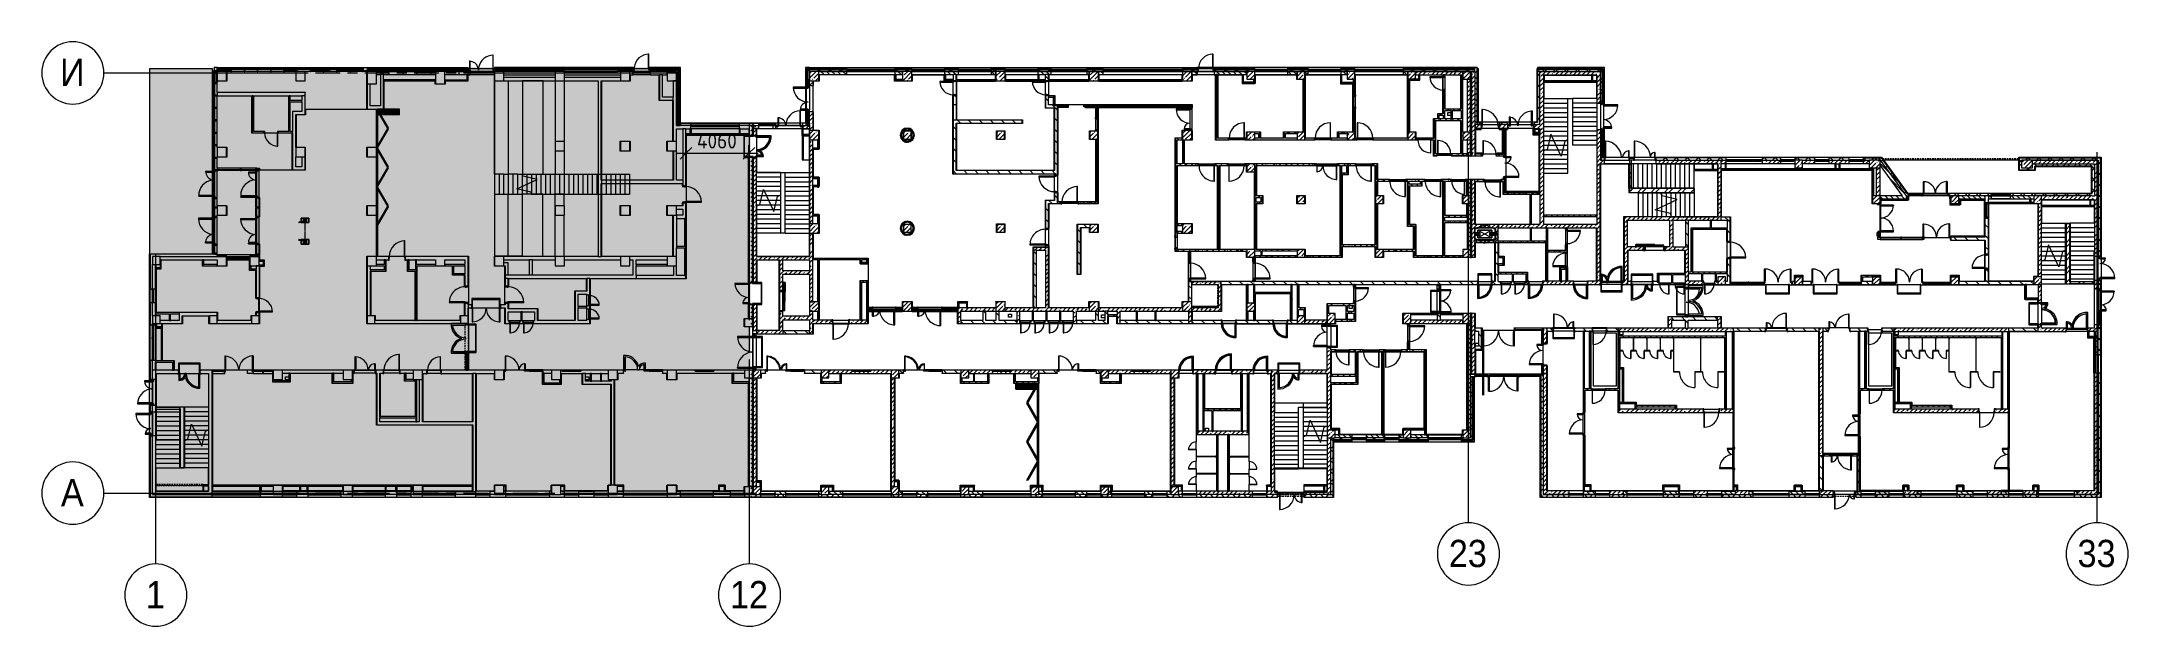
# Model space of a CAD drawing. Header units: millimetres. Extents: x -4185 to 186529, y -8553 to 29097.
# Drawn here: x 52290 to 186529, y -8553 to 29000 of the extents above; entities that cross this region are included whole.
import ezdxf

# ---------------------------------------------------------------- set-up
doc = ezdxf.new("R2010")
doc.units = ezdxf.units.MM
doc.linetypes.add('200_ШТРИХ__ш1_п0_6_', pattern=[160, 100, -60])
doc.linetypes.add('Осевая', pattern=[3175, 635, -476.25, 1587.5, -476.25])
for name, color, linetype, lineweight in [('A-ANNO-DIMS', 7, 'Continuous', 9), ('A-ANNO-DIMS-500', 7, 'Continuous', 9), ('A-DETL-1', 7, 'Continuous', 5), ('A-DETL-2', 7, 'Continuous', 30), ('A-DETL-MBND-1', 7, '200_ШТРИХ__ш1_п0_6_', 9), ('A-DOOR-5', 7, 'Continuous', 5), ('A-GENM-1', 7, 'Continuous', 5), ('A-GLAZ-2', 7, 'Continuous', 5), ('A-GLAZ-CURT-2', 7, 'Continuous', 5), ('A-GLAZ-CWMG-2', 7, 'Continuous', 5), ('A-WALL', 7, 'Continuous', 9), ('A-WALL-2', 7, 'Continuous', 5), ('I-WALL-3', 7, 'Continuous', 5), ('M-EQPM-2', 7, 'Continuous', 5), ('S-COLS-2', 7, 'Continuous', 5), ('S-STRS-4', 7, 'Continuous', 5), ('S-STRS-MBND-2', 7, 'Continuous', 5), ('Оси', 7, 'Continuous', 9), ('Оси-1', 7, 'Continuous', 20), ('Оси-2', 7, 'Осевая', 9)]:
    doc.layers.add(name, color=color, linetype=linetype, lineweight=lineweight)
doc.layers.add('A-DETL-GENF-1', color=7, linetype='Continuous', lineweight=9, true_color=0xc0c0c0, transparency=0.4)
for name, color, linetype, lineweight, true_color in [('A-DETL-GENF-5', 7, 'Continuous', 5, 0xb7b7b7), ('A-DETL-GENF-6', 7, 'Continuous', 5, 0xaaaaaa), ('A-DETL-GENF-7', 7, 'Continuous', 5, 0xe2e2e2), ('A-DOOR-3', 7, 'Continuous', 5, 0xaaaaaa), ('A-DOOR-4', 7, 'Continuous', 5, 0xe2e2e2), ('A-DOOR-6', 7, 'Continuous', 5, 0xb7b7b7), ('A-DOOR-FRAM-2', 7, 'Continuous', 5, 0xe2e2e2), ('A-DOOR-FRAM-3', 7, 'Continuous', 5, 0xaaaaaa), ('A-DOOR-FRAM-4', 7, 'Continuous', 5, 0xb7b7b7), ('A-FLOR-1', 7, 'Continuous', 5, 0xaaaaaa), ('A-FLOR-2', 7, 'Continuous', 5, 0xb7b7b7), ('A-GENM-2', 7, 'Continuous', 5, 0xe2ddcd), ('A-GENM-3', 7, 'Continuous', 5, 0x737373), ('A-GLAZ-3', 7, 'Continuous', 5, 0x737373), ('A-GLAZ-CURT-3', 7, 'Continuous', 5, 0x737373), ('A-GLAZ-CWMG-3', 7, 'Continuous', 5, 0x737373), ('A-GLAZ-CWMG-4', 7, 'Continuous', 5, 0x383e42), ('A-WALL-3', 7, 'Continuous', 9, 0x737373), ('A-WALL-4', 7, 'Continuous', 5, 0x737373), ('I-WALL-1', 7, 'Continuous', 5, 0xe7e7e7), ('I-WALL-2', 7, 'Continuous', 9, 0xe7e7e7), ('I-WALL-4', 7, 'Continuous', 5, 0x737373), ('I-WALL-5', 7, 'Continuous', 5, 0x787878), ('M-EQPM-3', 7, 'Continuous', 5, 0x737373), ('S-COLS-1', 7, 'Continuous', 5, 0x737373), ('S-STRS-3', 7, 'Continuous', 5, 0x737373), ('S-STRS-MBND-1', 7, 'Continuous', 5, 0x737373)]:
    doc.layers.add(name, color=color, linetype=linetype, lineweight=lineweight, true_color=true_color)
doc.styles.add('Arial_1', font='arial.ttf', dxfattribs={"width": 0.9, "height": 1750})
doc.styles.add('ISOCPEUR_1', font='isocpeur.ttf', dxfattribs={"width": 0.9, "height": 1000})
doc.dimstyles.new('ISO-2_0_0_9К_Средний_округл2', dxfattribs={"dimscale": 304.8, "dimtxt": 995.981176, "dimasz": 2.46063, "dimexe": 1.968504, "dimexo": 0, "dimgap": 0, "dimtad": 1, "dimdec": 0, "dimrnd": 10, "dimzin": 0, "dimdsep": 46, "dimtxsty": 'ISOCPEUR_1', "dimblk1": 'OBLIQUE', "dimblk2": 'OBLIQUE', "dimsah": 1, "dimcen": 0.09, "dimdle": 1.968504, "dimazin": 0, "dimtfac": 1, "dimtdec": 4, "dimtix": 1, "dimtmove": 0, "dimatfit": 3, "dimfxl": 1, "dimtvp": 1, "dimtolj": 1, "dimtzin": 0, "dimarcsym": 2})
pattern_1 = [(45, (59518.7, 0), (-285.1231, 285.1231), []), (45, (59803.8, 0), (-285.1231, 285.1231), [504.031, -100.806, 16.764, -84.042])]
pattern_2 = [(135, (59518.68, 0), (-176.7767, -176.7767), [])]
pattern_3 = [(45, (59518.68, 0), (-176.7767, 176.7767), [])]
pattern_4 = [(135, (59518.7, 0), (-353.5534, -353.5534), [])]
pattern_5 = [(45, (59518.7, 0), (-353.5534, 353.5534), []), (135, (59518.7, 0), (-353.5534, -353.5534), [])]
pattern_6 = [(135, (1826.41, 164.685), (-14.14214, -14.14214), []), (225, (1826.41, 164.685), (14.14214, -14.14214), [])]
pattern_7 = [(45, (-296.384, 164.685), (-14.1421, 14.1421), []), (135, (-296.384, 164.685), (-14.1421, -14.1421), [])]
pattern_8 = [(135, (1826.41, 104.685), (-14.14214, -14.14214), []), (225, (1826.41, 104.685), (14.14214, -14.14214), [])]
pattern_9 = [(45, (-296.384, 104.685), (-14.1421, 14.1421), []), (135, (-296.384, 104.685), (-14.1421, -14.1421), [])]
pattern_10 = [(135, (1776.41, 174.685), (-14.14214, -14.14214), []), (225, (1776.41, 174.685), (14.14214, -14.14214), [])]
pattern_11 = [(45, (-346.384, 174.685), (-14.1421, 14.1421), []), (135, (-346.384, 174.685), (-14.1421, -14.1421), [])]
pattern_12 = [(135, (59518.7, 0), (-377.1708, -377.1708), [533.4, -88.9, 17.78, -88.9]), (135, (59518.7, 376.94), (-377.1708, -377.1708), []), (50, (59518.7, 0), (637.6445, -55.7866), [66.675, -733.425]), (355, (59518.7, 0), (-123.3494, 668.6992), [53.34, -586.74]), (100.451, (59571.8, -4.65), (514.299, 612.908), [56.665, -623.315]), (46.184, (59518.7, 177.8), (948.7764, -147.1497), [100.012, -1100.137]), (96.636, (59597.7, 165.5), (830.909, 865.997), [84.998, -934.973]), (351.184, (59518.7, 177.8), (830.918, 865.988), [80.01, -880.11]), (21, (59607.6, 133.35), (530.6506, -357.9283), [66.675, -733.425]), (326, (59607.6, 133.35), (216.308, 644.6585), [53.34, -586.74]), (71.451, (59651.8, 103.5), (746.9596, 286.7243), [56.665, -623.315]), (37.5, (59518.68, 0), (10.81053, 295.9426), [16.764, -562.864, 16.764, -578.866, -588.962]), (37.5, (59518.68, 0), (10.81053, 295.9426), [-1175.258, 16.764, -572.198]), (7.5, (59518.68, 0), (233.86916, 350.63175), [16.764, -322.834, 16.764, -549.529, -224.472]), (7.5, (59518.68, 0), (233.86916, 350.63175), [-905.891, 16.764, -207.708]), (327.5, (59320.43, 0), (474.5678, -20.0513), [16.764, -205.486, 16.764, -676.656, -920.115]), (327.5, (59320.43, 0), (474.5678, -20.0513), [-915.67, 16.764, -903.351]), (317.5, (59231.53, 0), (518.4522, 88.9934), [16.764, -272.161, 16.764, -443.738, -653.415]), (317.5, (59231.53, 0), (518.4522, 88.9934), [-749.427, 16.764, -636.651])]
pattern_13 = [(135, (1471.41, 189.685), (-14.14214, -14.14214), []), (225, (1471.41, 189.685), (14.14214, -14.14214), [])]
pattern_14 = [(45, (-651.384, 189.685), (-14.1421, 14.1421), []), (135, (-651.384, 189.685), (-14.1421, -14.1421), [])]
pattern_15 = [(135, (1751.41, 114.685), (-14.14214, -14.14214), []), (225, (1751.41, 114.685), (14.14214, -14.14214), [])]
pattern_16 = [(45, (-371.384, 114.685), (-14.1421, 14.1421), []), (135, (-371.384, 114.685), (-14.1421, -14.1421), [])]
pattern_17 = [(135, (1826.41, 114.685), (-14.14214, -14.14214), []), (225, (1826.41, 114.685), (14.14214, -14.14214), [])]
pattern_18 = [(45, (-296.384, 114.685), (-14.1421, 14.1421), []), (135, (-296.384, 114.685), (-14.1421, -14.1421), [])]
pattern_19 = [(135, (1601.41, 114.685), (-14.14214, -14.14214), []), (225, (1601.41, 114.685), (14.14214, -14.14214), [])]
pattern_20 = [(45, (-521.384, 114.685), (-14.1421, 14.1421), []), (135, (-521.384, 114.685), (-14.1421, -14.1421), [])]
pattern_21 = [(135, (1751.41, 164.685), (-14.14214, -14.14214), []), (225, (1751.41, 164.685), (14.14214, -14.14214), [])]
pattern_22 = [(45, (-371.384, 164.685), (-14.1421, 14.1421), []), (135, (-371.384, 164.685), (-14.1421, -14.1421), [])]
pattern_23 = [(135, (1826.41, 174.685), (-14.14214, -14.14214), []), (225, (1826.41, 174.685), (14.14214, -14.14214), [])]
pattern_24 = [(45, (-296.384, 174.685), (-14.1421, 14.1421), []), (135, (-296.384, 174.685), (-14.1421, -14.1421), [])]
pattern_25 = [(135, (1751.41, 174.685), (-14.14214, -14.14214), []), (225, (1751.41, 174.685), (14.14214, -14.14214), [])]
pattern_26 = [(45, (-371.384, 174.685), (-14.1421, 14.1421), []), (135, (-371.384, 174.685), (-14.1421, -14.1421), [])]
pattern_27 = [(45, (59518.7, 0), (-427.6843, 427.6843), []), (45, (59803.8, 0), (-427.6843, 427.6843), [])]
pattern_28 = [(135, (1951.41, 124.685), (-14.14214, -14.14214), []), (225, (1951.41, 124.685), (14.14214, -14.14214), [])]
pattern_29 = [(45, (-171.384, 124.685), (-14.1421, 14.1421), []), (135, (-171.384, 124.685), (-14.1421, -14.1421), [])]
pattern_30 = [(135, (1951.41, 164.685), (-14.14214, -14.14214), []), (225, (1951.41, 164.685), (14.14214, -14.14214), [])]
pattern_31 = [(45, (-171.384, 164.685), (-14.1421, 14.1421), []), (135, (-171.384, 164.685), (-14.1421, -14.1421), [])]
pattern_32 = [(45, (59518.7, 0), (-530.33, 530.33), []), (135, (59518.7, 0), (-530.33, -530.33), [])]

msp = doc.modelspace()

# ---------------------------------------------------------------- texts
at = {"layer": 'Оси', "char_height": 1750, "attachment_point": 1, "style": 'Arial_1'}
for s, insert, width in [('\\fArial|b0|i0|c204|p34|;\\W.9;И', (53467.5, 27905.2), 1948.101), ('\\fArial|b0|i0|c204|p34|;\\W.9;А', (53526, 905.2), 1803.797), ('23', (142815.6, -3003), 3030.379), ('33', (183265.6, -3003), 3030.379), ('\\fArial|b0|i0|c204|p34|;\\W.9;1', (58991.1, -5649.6), 1515.189), ('12', (96565.6, -5649.6), 3030.379)]:
    msp.add_mtext(s, dxfattribs=dict(at, insert=insert, width=width))

# ---------------------------------------------------------------- blocks, each defined once
blk = doc.blocks.new('BSC_Колонна _Прямоугольная - 600х600-23286269-1_10_1_птичка')
at = {"layer": 'S-COLS-1'}
for p, q in [((300, 300), (-300, 300)), ((-300, 300), (-300, -300)), ((300, -300), (300, 300)), ((-300, -300), (300, -300))]:
    blk.add_line(p, q, dxfattribs=at)
blk = doc.blocks.new('BSC_Колонна _Прямоугольная - 500х500-23286270-1_10_1_птичка')
at = {"layer": 'S-COLS-2'}
h = blk.add_hatch(dxfattribs=at)
h.set_pattern_fill('FP_92', color=256, style=0, pattern_type=2)
h.set_pattern_definition([(45, (-38790, -7650), (-285.123, 285.123), []), (45, (-38504.88, -7650), (-285.123, 285.123), [504.031, -100.806, 16.764, -84.042])])
h.paths.add_polyline_path([(-250, -250), (250, -250), (250, 250), (-250, 250), (-250, -105)])
for p, q in [((250, 250), (-250, 250)), ((-250, 250), (-250, -250)), ((250, -250), (250, 250)), ((-250, -250), (250, -250))]:
    blk.add_line(p, q, dxfattribs=at)
blk = doc.blocks.new('BSC_Колонна _Прямоугольная - 500х500-V145-1_10_1_птичка')
at = {"layer": 'S-COLS-2'}
h = blk.add_hatch(dxfattribs=at)
h.set_pattern_fill('FP_93', color=256, style=0, pattern_type=2)
h.set_pattern_definition([(45, (-43160, -7650), (-285.123, 285.123), []), (45, (-42874.88, -7650), (-285.123, 285.123), [504.031, -100.806, 16.764, -84.042])])
h.paths.add_polyline_path([(250, -250), (250, 250), (-250, 250), (-250, -250)])
for p, q in [((250, 250), (-250, 250)), ((-250, 250), (-250, -250)), ((250, -250), (250, 250)), ((-250, -250), (250, -250))]:
    blk.add_line(p, q, dxfattribs=at)
blk = doc.blocks.new('BSC_Колонна _Прямоугольная - 500х500-V146-1_10_1_птичка')
at = {"layer": 'S-COLS-2'}
h = blk.add_hatch(dxfattribs=at)
h.set_pattern_fill('FP_94', color=256, style=0, pattern_type=2)
h.set_pattern_definition([(45, (-47660, -7650), (-285.123, 285.123), []), (45, (-47374.88, -7650), (-285.123, 285.123), [504.031, -100.806, 16.764, -84.042])])
h.paths.add_polyline_path([(-250, -250), (250, -250), (250, 250), (-250, 250), (-250, -105)])
for p, q in [((250, 250), (-250, 250)), ((-250, 250), (-250, -250)), ((250, -250), (250, 250)), ((-250, -250), (250, -250))]:
    blk.add_line(p, q, dxfattribs=at)
blk = doc.blocks.new('BSC_Колонна _Прямоугольная - 500х500-V147-1_10_1_птичка')
at = {"layer": 'S-COLS-2'}
h = blk.add_hatch(dxfattribs=at)
h.set_pattern_fill('FP_95', color=256, style=0, pattern_type=2)
h.set_pattern_definition([(45, (-52160, -7650), (-285.123, 285.123), []), (45, (-51874.88, -7650), (-285.123, 285.123), [504.031, -100.806, 16.764, -84.042])])
h.paths.add_polyline_path([(250, -250), (250, 250), (-250, 250), (-250, -250)])
for p, q in [((250, 250), (-250, 250)), ((-250, 250), (-250, -250)), ((250, -250), (250, 250)), ((-250, -250), (250, -250))]:
    blk.add_line(p, q, dxfattribs=at)
blk = doc.blocks.new('BSC_Колонна _Прямоугольная - 500х500-V148-1_10_1_птичка')
at = {"layer": 'S-COLS-2'}
h = blk.add_hatch(dxfattribs=at)
h.set_pattern_fill('FP_96', color=256, style=0, pattern_type=2)
h.set_pattern_definition([(45, (-61160, -7650), (-285.1231, 285.1231), []), (45, (-60874.88, -7650), (-285.123, 285.123), [504.031, -100.806, 16.764, -84.042])])
h.paths.add_polyline_path([(250, -250), (250, 250), (-250, 250), (-250, -250)])
for p, q in [((250, 250), (-250, 250)), ((-250, 250), (-250, -250)), ((250, -250), (250, 250)), ((-250, -250), (250, -250))]:
    blk.add_line(p, q, dxfattribs=at)
blk = doc.blocks.new('BSC_Колонна _Прямоугольная - 500х500-V149-1_10_1_птичка')
at = {"layer": 'S-COLS-2'}
h = blk.add_hatch(dxfattribs=at)
h.set_pattern_fill('FP_97', color=256, style=0, pattern_type=2)
h.set_pattern_definition([(45, (-38790, -150), (-285.123, 285.123), []), (45, (-38504.88, -150), (-285.123, 285.123), [504.031, -100.806, 16.764, -84.042])])
h.paths.add_polyline_path([(124, -250), (250, -250), (250, 250), (-250, 250), (-250, -250), (-30, -250)])
for p, q in [((250, 250), (-250, 250)), ((-250, 250), (-250, -250)), ((250, -250), (250, 250)), ((-250, -250), (250, -250))]:
    blk.add_line(p, q, dxfattribs=at)
blk = doc.blocks.new('BSC_Колонна _Прямоугольная - 500х500-V150-1_10_1_птичка')
at = {"layer": 'S-COLS-2'}
h = blk.add_hatch(dxfattribs=at)
h.set_pattern_fill('FP_98', color=256, style=0, pattern_type=2)
h.set_pattern_definition([(45, (-43160, -150), (-285.123, 285.123), []), (45, (-42874.88, -150), (-285.123, 285.123), [504.031, -100.806, 16.764, -84.042])])
h.paths.add_polyline_path([(250, -250), (250, 250), (-250, 250), (-250, -250)])
for p, q in [((250, 250), (-250, 250)), ((-250, 250), (-250, -250)), ((250, -250), (250, 250)), ((-250, -250), (250, -250))]:
    blk.add_line(p, q, dxfattribs=at)
blk = doc.blocks.new('BSC_Колонна _Прямоугольная - 500х500-V151-1_10_1_птичка')
at = {"layer": 'S-COLS-2'}
h = blk.add_hatch(dxfattribs=at)
h.set_pattern_fill('FP_99', color=256, style=0, pattern_type=2)
h.set_pattern_definition([(45, (-47660, -150), (-285.123, 285.123), []), (45, (-47374.88, -150), (-285.123, 285.123), [504.031, -100.806, 16.764, -84.042])])
h.paths.add_polyline_path([(250, -250), (250, 250), (-250, 250), (-250, -250)])
for p, q in [((250, 250), (-250, 250)), ((-250, 250), (-250, -250)), ((250, -250), (250, 250)), ((-250, -250), (250, -250))]:
    blk.add_line(p, q, dxfattribs=at)
blk = doc.blocks.new('BSC_Колонна _Прямоугольная - 500х500-V152-1_10_1_птичка')
at = {"layer": 'S-COLS-2'}
h = blk.add_hatch(dxfattribs=at)
h.set_pattern_fill('FP_100', color=256, style=0, pattern_type=2)
h.set_pattern_definition([(45, (-52160, -150), (-285.123, 285.123), []), (45, (-51874.88, -150), (-285.123, 285.123), [504.031, -100.806, 16.764, -84.042])])
h.paths.add_polyline_path([(-250, -250), (250, -250), (250, 250), (-250, 250), (-250, -245)])
for p, q in [((250, 250), (-250, 250)), ((-250, 250), (-250, -250)), ((250, -250), (250, 250)), ((-250, -250), (250, -250))]:
    blk.add_line(p, q, dxfattribs=at)
blk = doc.blocks.new('BSC_Колонна _Прямоугольная - 500х500-V153-1_10_1_птичка')
at = {"layer": 'S-COLS-2'}
h = blk.add_hatch(dxfattribs=at)
h.set_pattern_fill('FP_101', color=256, style=0, pattern_type=2)
h.set_pattern_definition([(45, (-61160, -150), (-285.123, 285.123), []), (45, (-60874.88, -150), (-285.123, 285.123), [504.031, -100.806, 16.764, -84.042])])
h.paths.add_polyline_path([(62, -250), (250, -250), (250, 250), (-250, 250), (-250, -250)])
for p, q in [((250, 250), (-250, 250)), ((-250, 250), (-250, -250)), ((250, -250), (250, 250)), ((-250, -250), (250, -250))]:
    blk.add_line(p, q, dxfattribs=at)
blk = doc.blocks.new('BSC_Колонна _Прямоугольная - 500х500-V154-1_10_1_птичка')
at = {"layer": 'S-COLS-2'}
h = blk.add_hatch(dxfattribs=at)
h.set_pattern_fill('FP_102', color=256, style=0, pattern_type=2)
h.set_pattern_definition([(45, (-65660, -150), (-285.1231, 285.1231), []), (45, (-65374.88, -150), (-285.1231, 285.1231), [504.031, -100.806, 16.764, -84.042])])
h.paths.add_polyline_path([(209, -250), (250, -250), (250, 250), (-250, 250), (-250, -250)])
for p, q in [((250, 250), (-250, 250)), ((-250, 250), (-250, -250)), ((250, -250), (250, 250)), ((-250, -250), (250, -250))]:
    blk.add_line(p, q, dxfattribs=at)
blk = doc.blocks.new('BSC_Колонна _Прямоугольная - 500х500-V155-1_10_1_птичка')
at = {"layer": 'S-COLS-2'}
h = blk.add_hatch(dxfattribs=at)
h.set_pattern_fill('FP_103', color=256, style=0, pattern_type=2)
h.set_pattern_definition([(45, (-75730, -3800), (-285.1231, 285.1231), []), (45, (-75444.88, -3800), (-285.1231, 285.1231), [504.031, -100.806, 16.764, -84.042])])
h.paths.add_polyline_path([(120, -250), (250, -250), (250, 250), (-250, 250), (-250, -250), (-30, -250)])
for p, q in [((250, 250), (-250, 250)), ((-250, 250), (-250, -250)), ((250, -250), (250, 250)), ((-250, -250), (250, -250))]:
    blk.add_line(p, q, dxfattribs=at)
blk = doc.blocks.new('BSC_Колонна _Прямоугольная - 500х500-V156-1_10_1_птичка')
at = {"layer": 'S-COLS-2'}
h = blk.add_hatch(dxfattribs=at)
h.set_pattern_fill('FP_104', color=256, style=0, pattern_type=2)
h.set_pattern_definition([(45, (-80600, -3800), (-285.1231, 285.1231), []), (45, (-80314.88, -3800), (-285.1231, 285.1231), [504.031, -100.806, 16.764, -84.042])])
h.paths.add_polyline_path([(250, -250), (250, 250), (-250, 250), (-250, -250), (141, -250)])
for p, q in [((250, 250), (-250, 250)), ((-250, 250), (-250, -250)), ((250, -250), (250, 250)), ((-250, -250), (250, -250))]:
    blk.add_line(p, q, dxfattribs=at)
blk = doc.blocks.new('BSC_Колонна _Прямоугольная - 500х500-V157-1_10_1_птичка')
at = {"layer": 'S-COLS-2'}
h = blk.add_hatch(dxfattribs=at)
h.set_pattern_fill('FP_105', color=256, style=0, pattern_type=2)
h.set_pattern_definition([(45, (-65660, -7650), (-285.1231, 285.1231), []), (45, (-65374.88, -7650), (-285.1231, 285.1231), [504.031, -100.806, 16.764, -84.042])])
h.paths.add_polyline_path([(-30, -250), (250, -250), (250, 22), (220, 22), (220, 30), (250, 30), (250, 250), (-250, 250), (-250, -250)])
for p, q in [((220, 250), (-250, 250)), ((-250, 250), (-250, -250)), ((250, -250), (250, 22)), ((-250, -250), (250, -250))]:
    blk.add_line(p, q, dxfattribs=at)
blk = doc.blocks.new('BSC_Колонна _Прямоугольная - 600х600-23205240-1_10_1_птичка')
at = {"layer": 'S-COLS-2'}
h = blk.add_hatch(dxfattribs=at)
h.set_pattern_fill('FP_106', color=256, style=0, pattern_type=2)
h.set_pattern_definition([(45, (-66460, -12000), (-285.1231, 285.1231), []), (45, (-66174.88, -12000), (-285.1231, 285.1231), [504.031, -100.806, 16.764, -84.042])])
h.paths.add_polyline_path([(-300, -300), (300, -300), (300, 300), (-300, 300), (-300, -100)])
for p, q in [((300, 300), (-300, 300)), ((-300, 300), (-300, -300)), ((300, -300), (300, 300)), ((-300, -300), (300, -300))]:
    blk.add_line(p, q, dxfattribs=at)
blk = doc.blocks.new('BSC_Колонна _Прямоугольная - 600х800-24078684-1_10_1_птичка')
at = {"layer": 'S-COLS-1'}
for p, q in [((300, 400), (-300, 400)), ((-300, 400), (-300, -400)), ((300, -400), (300, 400)), ((-300, -400), (300, -400))]:
    blk.add_line(p, q, dxfattribs=at)
blk = doc.blocks.new('BSC_Колонна _Прямоугольная - 600х600-23295697-1_10_1_птичка')
at = {"layer": 'S-COLS-1'}
for p, q in [((300, 300), (-300, 300)), ((-300, 300), (-300, -300)), ((300, -300), (300, 300)), ((-300, -300), (300, -300))]:
    blk.add_line(p, q, dxfattribs=at)
blk = doc.blocks.new('BSC_Колонна _Прямоугольная - 600х600-V158-1_10_1_птичка')
at = {"layer": 'S-COLS-2'}
h = blk.add_hatch(dxfattribs=at)
h.set_pattern_fill('FP_110', color=256, style=0, pattern_type=2)
h.set_pattern_definition([(45, (-66460, -17000), (-285.1231, 285.1231), []), (45, (-66174.88, -17000), (-285.1231, 285.1231), [504.031, -100.806, 16.764, -84.042])])
h.paths.add_polyline_path([(288, -300), (300, -300), (300, 300), (-300, 300), (-300, -300)])
for p, q in [((300, 300), (-300, 300)), ((-300, 300), (-300, -300)), ((300, -300), (300, 300)), ((-300, -300), (300, -300))]:
    blk.add_line(p, q, dxfattribs=at)
blk = doc.blocks.new('BSC_Колонна _Прямоугольная - 500х500-23287078-1_10_1_птичка')
at = {"layer": 'S-COLS-2'}
h = blk.add_hatch(dxfattribs=at)
h.set_pattern_fill('FP_111', color=256, style=0, pattern_type=2)
h.set_pattern_definition([(45, (-84450, -22950), (-285.1231, 285.1231), []), (45, (-84164.88, -22950), (-285.1231, 285.1231), [504.031, -100.806, 16.764, -84.042])])
h.paths.add_polyline_path([(8, -250), (250, -250), (250, 250), (-250, 250), (-250, -250)])
for p, q in [((250, 250), (-250, 250)), ((-250, 250), (-250, -250)), ((250, -250), (250, 250)), ((-250, -250), (250, -250))]:
    blk.add_line(p, q, dxfattribs=at)
blk = doc.blocks.new('110_Дверь_СКБ_1Ст_Внутренняя1 - Д-8 950x2100h_охрана-31784688-1_10_1_птичка')
at = {"layer": 'A-DOOR-3'}
h = blk.add_hatch(dxfattribs=at)
h.set_pattern_fill('FP_112', color=256, style=0, pattern_type=2)
h.set_pattern_definition(pattern_6)
h.paths.add_polyline_path([(487.5, 100), (462.5, 100), (462.5, -100), (487.5, -100)])
at = {"layer": 'A-DOOR-4'}
h = blk.add_hatch(color=256, dxfattribs=at)
h.paths.add_polyline_path([(-437.5, 100), (-437.5, 20), (-402.5, 20), (-402.5, 60), (-412.5, 60), (-412.5, 100), (-422.5, 100)])
h.paths.add_polyline_path([(462.5, 100), (437.5, 100), (437.5, 60), (427.5, 60), (427.5, 20), (462.5, 20)])
at = {"layer": 'A-DOOR-FRAM-2'}
for points in [[(-442.5, 108), (-492.5, 108), (-492.5, 100), (-422.5, 100), (-422.5, 108), (-437.5, 108)], [(-437.5, 20), (-437.5, -100), (-422.5, -100), (-422.5, 20)], [(397.5, 950), (397.5, 100), (437.5, 100), (437.5, 950)], [(467.5, 108), (447.5, 108), (447.5, 100), (517.5, 100), (517.5, 108), (487.5, 108)], [(447.5, 20), (447.5, -100), (462.5, -100), (462.5, 20)], [(-462.5, -100), (-492.5, -100), (-492.5, -108), (-422.5, -108), (-422.5, -100), (-437.5, -100)], [(487.5, -100), (447.5, -100), (447.5, -108), (517.5, -108), (517.5, -100)]]:
    blk.add_hatch(color=256, dxfattribs=at).paths.add_polyline_path(points)
at = {"layer": 'A-DOOR-FRAM-3'}
h = blk.add_hatch(dxfattribs=at)
h.set_pattern_fill('FP_113', color=256, style=0, pattern_type=2)
h.set_pattern_definition(pattern_7)
h.paths.add_polyline_path([(-458.5, 100), (-462.5, 100), (-462.5, -100), (-437.5, -100), (-437.5, 100)])
at = {"layer": 'A-DOOR-3'}
for p, q in [((437.5, 950), (397.5, 950)), ((397.5, 950), (397.5, 100)), ((397.5, 100), (437.5, 100)), ((437.5, 100), (437.5, 950))]:
    blk.add_line(p, q, dxfattribs=at)
blk.add_arc((437.5, 100), 850, 90, 180, dxfattribs=at)
at = {"layer": 'A-DOOR-FRAM-3'}
for p, q in [((-422.5, 108), (-492.5, 108)), ((-492.5, 108), (-492.5, 100)), ((-492.5, 100), (-422.5, 100)), ((-437.5, 100), (-462.5, 100)), ((-462.5, 100), (-462.5, -100)), ((-412.5, 100), (-437.5, 100)), ((-437.5, 100), (-437.5, 20)), ((-437.5, -100), (-437.5, 100)), ((-422.5, 100), (-437.5, 100)), ((-437.5, 100), (-437.5, 99)), ((-437.5, 99), (-422.5, 99)), ((-437.5, 20), (-402.5, 20)), ((-422.5, 20), (-437.5, 20)), ((-437.5, 20), (-437.5, -100)), ((-422.5, 100), (-422.5, 108)), ((-422.5, 99), (-422.5, 100)), ((-422.5, -100), (-422.5, 20)), ((-412.5, 60), (-412.5, 100)), ((-402.5, 60), (-412.5, 60)), ((-402.5, 20), (-402.5, 60)), ((437.5, 60), (427.5, 60)), ((427.5, 60), (427.5, 20)), ((427.5, 20), (462.5, 20)), ((437.5, 100), (437.5, 60)), ((462.5, 100), (437.5, 100)), ((517.5, 108), (447.5, 108)), ((447.5, 108), (447.5, 100)), ((462.5, 100), (447.5, 100)), ((447.5, 100), (447.5, 99)), ((447.5, 100), (517.5, 100)), ((447.5, 99), (462.5, 99)), ((462.5, 20), (447.5, 20)), ((447.5, 20), (447.5, -100)), ((462.5, 20), (462.5, 100)), ((487.5, 100), (462.5, 100)), ((462.5, 100), (462.5, -100)), ((462.5, 99), (462.5, 100)), ((462.5, -100), (462.5, 20)), ((487.5, -100), (487.5, 100)), ((517.5, 100), (517.5, 108)), ((-422.5, -100), (-492.5, -100)), ((-492.5, -100), (-492.5, -108)), ((-492.5, -108), (-422.5, -108)), ((-462.5, -100), (-437.5, -100)), ((-437.5, -100), (-422.5, -100)), ((-422.5, -108), (-422.5, -100)), ((447.5, -100), (462.5, -100)), ((517.5, -100), (447.5, -100)), ((447.5, -100), (447.5, -108)), ((447.5, -108), (517.5, -108)), ((462.5, -100), (487.5, -100)), ((517.5, -108), (517.5, -100))]:
    blk.add_line(p, q, dxfattribs=at)
blk = doc.blocks.new('110_Дверь_СКБ_1Ст_Внутренняя1 - Д-8 950x2100h_охрана-32224770-1_10_1_птичка')
at = {"layer": 'A-DOOR-3'}
h = blk.add_hatch(dxfattribs=at)
h.set_pattern_fill('FP_114', color=256, style=0, pattern_type=2)
h.set_pattern_definition(pattern_8)
h.paths.add_polyline_path([(487, 40), (462, 40), (462, -40), (487, -40), (487, 40)])
at = {"layer": 'A-DOOR-4'}
h = blk.add_hatch(color=256, dxfattribs=at)
h.paths.add_polyline_path([(437, 40), (437, 0), (427, 0), (427, -40), (462, -40), (462, 40)])
h.paths.add_polyline_path([(-438, 40), (-438, -40), (-403, -40), (-403, 0), (-413, 0), (-413, 40), (-423, 40)])
at = {"layer": 'A-DOOR-FRAM-2'}
for points in [[(-423, 48), (-493, 48), (-493, 40), (-423, 44)], [(437, 890), (397, 890), (397, 40), (437, 40), (437, 550)], [(462, 48), (447, 48), (447, 40), (517, 40), (517, 48), (467, 48)], [(-463, -40), (-493, -40), (-493, -48), (-423, -48), (-423, -40), (-438, -40)], [(462, -40), (447, -40), (447, -48), (517, -48), (517, -40), (487, -40)]]:
    blk.add_hatch(color=256, dxfattribs=at).paths.add_polyline_path(points)
at = {"layer": 'A-DOOR-FRAM-3'}
h = blk.add_hatch(dxfattribs=at)
h.set_pattern_fill('FP_115', color=256, style=0, pattern_type=2)
h.set_pattern_definition(pattern_9)
h.paths.add_polyline_path([(-463, 40), (-463, -40), (-438, -40), (-438, 40)])
at = {"layer": 'A-DOOR-3'}
for p, q in [((437, 890), (397, 890)), ((397, 890), (397, 40)), ((397, 40), (437, 40)), ((437, 40), (437, 890))]:
    blk.add_line(p, q, dxfattribs=at)
blk.add_arc((437, 40), 850, 90, 180, dxfattribs=at)
at = {"layer": 'A-DOOR-FRAM-3'}
for p, q in [((-423, 48), (-493, 48)), ((-493, 48), (-493, 40)), ((-493, 40), (-423, 40)), ((-438, 40), (-463, 40)), ((-463, 40), (-463, -40)), ((-413, 40), (-438, 40)), ((-438, 40), (-438, -40)), ((-438, -40), (-438, 40)), ((-423, 40), (-438, 40)), ((-438, 40), (-438, 39)), ((-438, 39), (-423, 39)), ((-423, 40), (-423, 48)), ((-423, 39), (-423, 40)), ((-413, 0), (-413, 40)), ((-403, 0), (-413, 0)), ((-403, -40), (-403, 0)), ((437, 0), (427, 0)), ((427, 0), (427, -40)), ((437, 40), (437, 0)), ((462, 40), (437, 40)), ((517, 48), (447, 48)), ((447, 48), (447, 40)), ((462, 40), (447, 40)), ((447, 40), (447, 39)), ((447, 40), (517, 40)), ((447, 39), (462, 39)), ((462, -40), (462, 40)), ((487, 40), (462, 40)), ((462, 40), (462, -40)), ((462, 39), (462, 40)), ((487, -40), (487, 40)), ((517, 40), (517, 48)), ((-423, -40), (-493, -40)), ((-493, -40), (-493, -48)), ((-493, -48), (-423, -48)), ((-463, -40), (-438, -40)), ((-423, -39), (-438, -39)), ((-438, -39), (-438, -40)), ((-438, -40), (-403, -40)), ((-438, -40), (-423, -40)), ((-423, -40), (-423, -39)), ((-423, -48), (-423, -40)), ((427, -40), (462, -40)), ((462, -39), (447, -39)), ((447, -39), (447, -40)), ((447, -40), (462, -40)), ((517, -40), (447, -40)), ((447, -40), (447, -48)), ((447, -48), (517, -48)), ((462, -40), (462, -39)), ((462, -40), (487, -40)), ((517, -48), (517, -40))]:
    blk.add_line(p, q, dxfattribs=at)
blk = doc.blocks.new('110_Дверь_СКБ_1Ст_Внутренняя1 - Д-7а_л__950x2100h_Туалет-32220591-1_10_1_птичка')
at = {"layer": 'A-DOOR-3'}
h = blk.add_hatch(dxfattribs=at)
h.set_pattern_fill('FP_116', color=256, style=0, pattern_type=2)
h.set_pattern_definition(pattern_10)
h.paths.add_polyline_path([(537.5, 110), (512.5, 110), (512.5, -110), (537.5, -110)])
at = {"layer": 'A-DOOR-4'}
h = blk.add_hatch(color=256, dxfattribs=at)
h.paths.add_polyline_path([(-487.5, 110), (-487.5, 30), (-452.5, 30), (-452.5, 70), (-462.5, 70), (-462.5, 110), (-472.5, 110)])
h.paths.add_polyline_path([(497.5, 110), (487.5, 110), (487.5, 70), (477.5, 70), (477.5, 30), (512.5, 30), (512.5, 110)])
at = {"layer": 'A-DOOR-FRAM-2'}
for points in [[(-499, 118), (-542.5, 118), (-542.5, 110), (-472.5, 110), (-472.5, 118), (-492.5, 118)], [(-487.5, 30), (-487.5, -110), (-472.5, -110), (-472.5, 30)], [(447.5, 1060), (447.5, 110), (487.5, 112), (487.5, 1060)], [(567.5, 118), (497.5, 118), (497.5, 110), (567.5, 110)], [(497.5, 30), (497.5, -110), (512.5, -110), (512.5, 30)], [(-542.5, -110), (-542.5, -118), (-472.5, -118), (-472.5, -110), (-512.5, -110)], [(512.5, -110), (497.5, -110), (497.5, -118), (567.5, -118), (567.5, -110), (537.5, -110)]]:
    blk.add_hatch(color=256, dxfattribs=at).paths.add_polyline_path(points)
at = {"layer": 'A-DOOR-FRAM-3'}
h = blk.add_hatch(dxfattribs=at)
h.set_pattern_fill('FP_117', color=256, style=0, pattern_type=2)
h.set_pattern_definition(pattern_11)
h.paths.add_polyline_path([(-512.5, 110), (-512.5, -110), (-487.5, -110), (-487.5, 110)])
at = {"layer": 'A-DOOR-3'}
for p, q in [((487.5, 1060), (447.5, 1060)), ((447.5, 1060), (447.5, 110)), ((447.5, 110), (487.5, 110)), ((487.5, 110), (487.5, 1060))]:
    blk.add_line(p, q, dxfattribs=at)
blk.add_arc((487.5, 110), 950, 90, 180, dxfattribs=at)
at = {"layer": 'A-DOOR-FRAM-3'}
for p, q in [((-472.5, 118), (-542.5, 118)), ((-542.5, 118), (-542.5, 110)), ((-542.5, 110), (-472.5, 110)), ((-487.5, 110), (-512.5, 110)), ((-512.5, 110), (-512.5, -110)), ((-462.5, 110), (-487.5, 110)), ((-487.5, 110), (-487.5, 30)), ((-487.5, -110), (-487.5, 110)), ((-472.5, 110), (-487.5, 110)), ((-487.5, 110), (-487.5, 109)), ((-487.5, 109), (-472.5, 109)), ((-487.5, 30), (-452.5, 30)), ((-472.5, 30), (-487.5, 30)), ((-487.5, 30), (-487.5, -110)), ((-472.5, 110), (-472.5, 118)), ((-472.5, 109), (-472.5, 110)), ((-472.5, -110), (-472.5, 30)), ((-462.5, 70), (-462.5, 110)), ((-452.5, 70), (-462.5, 70)), ((-452.5, 30), (-452.5, 70)), ((487.5, 70), (477.5, 70)), ((477.5, 70), (477.5, 30)), ((477.5, 30), (512.5, 30)), ((487.5, 110), (487.5, 70)), ((512.5, 110), (487.5, 110)), ((567.5, 118), (497.5, 118)), ((497.5, 118), (497.5, 110)), ((512.5, 110), (497.5, 110)), ((497.5, 110), (497.5, 109)), ((497.5, 110), (567.5, 110)), ((497.5, 109), (512.5, 109)), ((512.5, 30), (497.5, 30)), ((497.5, 30), (497.5, -110)), ((512.5, 30), (512.5, 110)), ((537.5, 110), (512.5, 110)), ((512.5, 110), (512.5, -110)), ((512.5, 109), (512.5, 110)), ((512.5, -110), (512.5, 30)), ((537.5, -110), (537.5, 110)), ((567.5, 110), (567.5, 118)), ((-472.5, -110), (-542.5, -110)), ((-542.5, -110), (-542.5, -118)), ((-542.5, -118), (-472.5, -118)), ((-512.5, -110), (-487.5, -110)), ((-487.5, -110), (-472.5, -110)), ((-472.5, -118), (-472.5, -110)), ((497.5, -110), (512.5, -110)), ((567.5, -110), (497.5, -110)), ((497.5, -110), (497.5, -118)), ((497.5, -118), (567.5, -118)), ((512.5, -110), (537.5, -110)), ((567.5, -118), (567.5, -110))]:
    blk.add_line(p, q, dxfattribs=at)
blk = doc.blocks.new('110_Дверь_СКБ_1Ст_Внутренняя1 - Д-8 950x2100h_охрана-V159-1_10_1_птичка')
at = {"layer": 'A-DOOR-3'}
h = blk.add_hatch(dxfattribs=at)
h.set_pattern_fill('FP_112', color=256, style=0, pattern_type=2)
h.set_pattern_definition(pattern_6)
h.paths.add_polyline_path([(462.5, 100), (462.5, -100), (487.5, -100), (487.5, 100)])
at = {"layer": 'A-DOOR-4'}
h = blk.add_hatch(color=256, dxfattribs=at)
h.paths.add_polyline_path([(462.5, 100), (437.5, 100), (437.5, 60), (427.5, 60), (427.5, 20), (462.5, 20)])
h.paths.add_polyline_path([(-412.5, 100), (-437.5, 100), (-437.5, 20), (-402.5, 20.4), (-402.5, 60), (-412.5, 60)])
at = {"layer": 'A-DOOR-FRAM-2'}
for points in [[(-422.5, 108), (-492.5, 108), (-492.5, 100), (-422.5, 100)], [(-437.5, 20), (-437.5, -100), (-422.5, -100), (-422.5, 20)], [(397.5, 950), (397.5, 100), (437.5, 100), (437.5, 950)], [(517.5, 108), (447.5, 108), (447.5, 100), (517.5, 100)], [(447.5, 20), (447.5, -100), (462.5, -100), (462.5, 20)], [(-492.5, -100), (-492.5, -108), (-422.5, -108), (-422.5, -100), (-462.5, -100)], [(487.5, -100), (447.5, -100), (447.5, -108), (517.5, -108), (517.5, -100), (490.5, -100)]]:
    blk.add_hatch(color=256, dxfattribs=at).paths.add_polyline_path(points)
at = {"layer": 'A-DOOR-FRAM-3'}
h = blk.add_hatch(dxfattribs=at)
h.set_pattern_fill('FP_113', color=256, style=0, pattern_type=2)
h.set_pattern_definition(pattern_7)
h.paths.add_polyline_path([(-462.5, 100), (-462.5, -100), (-437.5, -100), (-437.5, 100)])
at = {"layer": 'A-DOOR-3'}
for p, q in [((437.5, 950), (397.5, 950)), ((397.5, 950), (397.5, 100)), ((397.5, 100), (437.5, 100)), ((437.5, 100), (437.5, 950))]:
    blk.add_line(p, q, dxfattribs=at)
blk.add_arc((437.5, 100), 850, 90, 180, dxfattribs=at)
at = {"layer": 'A-DOOR-FRAM-3'}
for p, q in [((-422.5, 108), (-492.5, 108)), ((-492.5, 108), (-492.5, 100)), ((-492.5, 100), (-422.5, 100)), ((-437.5, 100), (-462.5, 100)), ((-462.5, 100), (-462.5, -100)), ((-412.5, 100), (-437.5, 100)), ((-437.5, 100), (-437.5, 20)), ((-437.5, -100), (-437.5, 100)), ((-422.5, 100), (-437.5, 100)), ((-437.5, 100), (-437.5, 99)), ((-437.5, 99), (-422.5, 99)), ((-437.5, 20), (-402.5, 20)), ((-422.5, 20), (-437.5, 20)), ((-437.5, 20), (-437.5, -100)), ((-422.5, 100), (-422.5, 108)), ((-422.5, 99), (-422.5, 100)), ((-422.5, -100), (-422.5, 20)), ((-412.5, 60), (-412.5, 100)), ((-402.5, 60), (-412.5, 60)), ((-402.5, 20), (-402.5, 60)), ((437.5, 60), (427.5, 60)), ((427.5, 60), (427.5, 20)), ((427.5, 20), (462.5, 20)), ((437.5, 100), (437.5, 60)), ((462.5, 100), (437.5, 100)), ((517.5, 108), (447.5, 108)), ((447.5, 108), (447.5, 100)), ((462.5, 100), (447.5, 100)), ((447.5, 100), (447.5, 99)), ((447.5, 100), (517.5, 100)), ((447.5, 99), (462.5, 99)), ((462.5, 20), (447.5, 20)), ((447.5, 20), (447.5, -100)), ((462.5, 20), (462.5, 100)), ((487.5, 100), (462.5, 100)), ((462.5, 100), (462.5, -100)), ((462.5, 99), (462.5, 100)), ((462.5, -100), (462.5, 20)), ((487.5, -100), (487.5, 100)), ((517.5, 100), (517.5, 108)), ((-422.5, -100), (-492.5, -100)), ((-492.5, -100), (-492.5, -108)), ((-492.5, -108), (-422.5, -108)), ((-462.5, -100), (-437.5, -100)), ((-437.5, -100), (-422.5, -100)), ((-422.5, -108), (-422.5, -100)), ((447.5, -100), (462.5, -100)), ((517.5, -100), (447.5, -100)), ((447.5, -100), (447.5, -108)), ((447.5, -108), (517.5, -108)), ((462.5, -100), (487.5, -100)), ((517.5, -108), (517.5, -100))]:
    blk.add_line(p, q, dxfattribs=at)
blk = doc.blocks.new('110_Дверь_СКБ_1Ст_Внутренняя1 - Д-8 950x2100h_охрана-V160-1_10_1_птичка')
at = {"layer": 'A-DOOR-3'}
h = blk.add_hatch(dxfattribs=at)
h.set_pattern_fill('FP_114', color=256, style=0, pattern_type=2)
h.set_pattern_definition(pattern_8)
h.paths.add_polyline_path([(462, 40), (462, -40), (487, -40), (486, 40)])
at = {"layer": 'A-DOOR-4'}
h = blk.add_hatch(color=256, dxfattribs=at)
h.paths.add_polyline_path([(-413, 40), (-438, 40), (-438, -40), (-403, -40), (-403, 0), (-413, 0)])
h.paths.add_polyline_path([(462, 40), (437, 40), (437, 0), (427, 0), (427, -40), (462, -40)])
at = {"layer": 'A-DOOR-FRAM-2'}
for points in [[(-471, 48), (-493, 48), (-493, 40), (-423, 40), (-423, 48), (-463, 48)], [(397, 890), (397, 40), (437, 40), (437, 890)], [(447, 48), (447, 40), (517, 40), (517, 48), (462, 48)], [(-438, -40), (-493, -40), (-493, -48), (-423, -48), (-423, -40)], [(487, -40), (447, -40), (447, -48), (517, -48), (517, -40), (487, -40)]]:
    blk.add_hatch(color=256, dxfattribs=at).paths.add_polyline_path(points)
at = {"layer": 'A-DOOR-FRAM-3'}
h = blk.add_hatch(dxfattribs=at)
h.set_pattern_fill('FP_115', color=256, style=0, pattern_type=2)
h.set_pattern_definition(pattern_9)
h.paths.add_polyline_path([(-463, 40), (-463, -40), (-438, -40), (-438, 40)])
at = {"layer": 'A-DOOR-3'}
for p, q in [((437, 890), (397, 890)), ((397, 890), (397, 40)), ((397, 40), (437, 40)), ((437, 40), (437, 890))]:
    blk.add_line(p, q, dxfattribs=at)
blk.add_arc((437, 40), 850, 90, 180, dxfattribs=at)
at = {"layer": 'A-DOOR-FRAM-3'}
for p, q in [((-423, 48), (-493, 48)), ((-493, 48), (-493, 40)), ((-493, 40), (-423, 40)), ((-438, 40), (-463, 40)), ((-463, 40), (-463, -40)), ((-413, 40), (-438, 40)), ((-438, 40), (-438, -40)), ((-438, -40), (-438, 40)), ((-423, 40), (-438, 40)), ((-438, 40), (-438, 39)), ((-438, 39), (-423, 39)), ((-423, 40), (-423, 48)), ((-423, 39), (-423, 40)), ((-413, 0), (-413, 40)), ((-403, 0), (-413, 0)), ((-403, -40), (-403, 0)), ((437, 0), (427, 0)), ((427, 0), (427, -40)), ((437, 40), (437, 0)), ((462, 40), (437, 40)), ((517, 48), (447, 48)), ((447, 48), (447, 40)), ((462, 40), (447, 40)), ((447, 40), (447, 39)), ((447, 40), (517, 40)), ((447, 39), (462, 39)), ((462, -40), (462, 40)), ((487, 40), (462, 40)), ((462, 40), (462, -40)), ((462, 39), (462, 40)), ((487, -40), (487, 40)), ((517, 40), (517, 48)), ((-423, -40), (-493, -40)), ((-493, -40), (-493, -48)), ((-493, -48), (-423, -48)), ((-463, -40), (-438, -40)), ((-423, -39), (-438, -39)), ((-438, -39), (-438, -40)), ((-438, -40), (-403, -40)), ((-438, -40), (-423, -40)), ((-423, -40), (-423, -39)), ((-423, -48), (-423, -40)), ((427, -40), (462, -40)), ((462, -39), (447, -39)), ((447, -39), (447, -40)), ((447, -40), (462, -40)), ((517, -40), (447, -40)), ((447, -40), (447, -48)), ((447, -48), (517, -48)), ((462, -40), (462, -39)), ((462, -40), (487, -40)), ((517, -48), (517, -40))]:
    blk.add_line(p, q, dxfattribs=at)
blk = doc.blocks.new('110_Дверь_СКБ_2Ст - Д-2а_л_ Из коридора на лестницу-32216062-1_10_1_птичка')
at = {"layer": 'A-DOOR-4'}
h = blk.add_hatch(color=256, dxfattribs=at)
h.paths.add_polyline_path([(662, 20), (712, 20), (712, 100), (662, 100), (662, 50), (652, 50), (652, 20)])
h.paths.add_polyline_path([(-638, 20), (-628, 20), (-628, 50), (-638, 50), (-638, 100), (-688, 100), (-688, 20)])
for points in [[(-588, 100), (-588, 500), (-638, 500), (-638, 100)], [(612, 100), (662, 100), (662, 1000), (612, 1000), (612, 120)], [(698, -100), (712, -100), (712, 20), (698, 20)]]:
    blk.add_hatch(color=256, dxfattribs=at).paths.add_polyline_path(points)
at = {"layer": 'A-DOOR-FRAM-2'}
for points in [[(-688, 100), (-672, 100), (-672, 108), (-742, 108), (-742, 100), (-712, 100)], [(-672, -100), (-672, 20), (-688, 20), (-688, -100)], [(698, 100), (768, 100), (768, 108), (698, 108)], [(-672, -108), (-672, -100), (-742, -100), (-742, -108), (-688, -108)], [(712, -108), (768, -108), (768, -100), (698, -100), (698, -108)]]:
    blk.add_hatch(color=256, dxfattribs=at).paths.add_polyline_path(points)
at = {"layer": 'A-DOOR-3'}
for p, q in [((-638, 500), (-638, 100)), ((-588, 500), (-638, 500)), ((-638, 100), (-588, 100)), ((-588, 100), (-588, 500)), ((662, 1000), (612, 1000)), ((612, 1000), (612, 100)), ((612, 100), (662, 100)), ((662, 100), (662, 1000))]:
    blk.add_line(p, q, dxfattribs=at)
for centre, radius, start, end in [((-638, 100), 400, 360, 90), ((662, 100), 900, 90, 180)]:
    blk.add_arc(centre, radius, start, end, dxfattribs=at)
at = {"layer": 'A-DOOR-FRAM-3'}
for p, q in [((-672, 108), (-742, 108)), ((-742, 108), (-742, 100)), ((-742, 100), (-672, 100)), ((-638, 100), (-688, 100)), ((-688, 100), (-688, 20)), ((-688, 20), (-628, 20)), ((-672, 20), (-688, 20)), ((-688, 20), (-688, -100)), ((-672, 100), (-672, 108)), ((-672, -100), (-672, 20)), ((-638, 50), (-638, 100)), ((-628, 50), (-638, 50)), ((-628, 20), (-628, 50)), ((662, 50), (652, 50)), ((652, 50), (652, 20)), ((652, 20), (712, 20)), ((662, 100), (662, 50)), ((712, 100), (662, 100)), ((768, 108), (698, 108)), ((698, 108), (698, 100)), ((698, 100), (768, 100)), ((712, 20), (698, 20)), ((698, 20), (698, -100)), ((712, 20), (712, 100)), ((712, -100), (712, 20)), ((768, 100), (768, 108)), ((-672, -100), (-742, -100)), ((-742, -100), (-742, -108)), ((-742, -108), (-672, -108)), ((-688, -100), (-672, -100)), ((-672, -108), (-672, -100)), ((698, -100), (712, -100)), ((768, -100), (698, -100)), ((698, -100), (698, -108)), ((698, -108), (768, -108)), ((768, -108), (768, -100))]:
    blk.add_line(p, q, dxfattribs=at)
blk = doc.blocks.new('110_Дверь_СКБ_2Ст - Д-5_п_ Из игровой в коридор-32215844-1_10_1_птичка')
at = {"layer": 'A-DOOR-4'}
h = blk.add_hatch(color=256, dxfattribs=at)
h.paths.add_polyline_path([(-688, 40), (-688, -40), (-628, -40), (-628, -10), (-638, -10), (-638, 40)])
h.paths.add_polyline_path([(652, -40), (712, -40), (712, 40), (662, 40), (662, -10), (652, -10), (652, -26)])
for points in [[(-638, 940), (-638, 40), (-588, 40), (-588, 940)], [(612, 58), (612, 40), (662, 43), (662, 440), (612, 440), (612, 60)]]:
    blk.add_hatch(color=256, dxfattribs=at).paths.add_polyline_path(points)
at = {"layer": 'A-DOOR-FRAM-2'}
for points in [[(-742, 40), (-672, 40), (-672, 48), (-742, 48)], [(698, 48), (698, 40), (768, 40), (768, 48), (712, 48)], [(-742, -48), (-672, -48), (-672, -40), (-742, -40)], [(698, -48), (698, -48), (768, -48), (768, -40), (698, -40)]]:
    blk.add_hatch(color=256, dxfattribs=at).paths.add_polyline_path(points)
at = {"layer": 'A-DOOR-3'}
for p, q in [((-638, 940), (-638, 40)), ((-588, 940), (-638, 940)), ((-638, 40), (-588, 40)), ((-588, 40), (-588, 940)), ((662, 440), (612, 440)), ((612, 440), (612, 40)), ((612, 40), (662, 40)), ((662, 40), (662, 440))]:
    blk.add_line(p, q, dxfattribs=at)
for centre, radius, start, end in [((-638, 40), 900, 0, 90), ((662, 40), 400, 90, 180)]:
    blk.add_arc(centre, radius, start, end, dxfattribs=at)
at = {"layer": 'A-DOOR-FRAM-3'}
for p, q in [((-672, 48), (-742, 48)), ((-742, 48), (-742, 40)), ((-742, 40), (-672, 40)), ((-638, 40), (-688, 40)), ((-688, 40), (-688, -40)), ((-672, 40), (-672, 48)), ((-638, -10), (-638, 40)), ((662, 40), (662, -10)), ((712, 40), (662, 40)), ((768, 48), (698, 48)), ((698, 48), (698, 40)), ((698, 40), (768, 40)), ((712, -40), (712, 40)), ((768, 40), (768, 48)), ((-672, -40), (-742, -40)), ((-742, -40), (-742, -48)), ((-742, -48), (-672, -48)), ((-688, -40), (-628, -40)), ((-672, -39), (-688, -39)), ((-688, -39), (-688, -40)), ((-688, -40), (-672, -40)), ((-672, -40), (-672, -39)), ((-672, -48), (-672, -40)), ((-628, -10), (-638, -10)), ((-628, -40), (-628, -10)), ((662, -10), (652, -10)), ((652, -10), (652, -40)), ((652, -40), (712, -40)), ((712, -39), (698, -39)), ((698, -39), (698, -40)), ((698, -40), (712, -40)), ((768, -40), (698, -40)), ((698, -40), (698, -48)), ((698, -48), (768, -48)), ((712, -40), (712, -39)), ((768, -48), (768, -40))]:
    blk.add_line(p, q, dxfattribs=at)
blk = doc.blocks.new('110_Дверь_СКБ_2Ст - Д-6_л__ ДОО_Дв_1450x2100h_Дверь из раздевальной в коридор-25835678-1_10_1_птичка')
at = {"layer": 'A-DOOR-3'}
h = blk.add_hatch(dxfattribs=at)
h.set_pattern_fill('FP_118', color=256, style=0, pattern_type=2)
h.set_pattern_definition([(135, (1576.41, 164.685), (-14.14214, -14.14214), []), (225, (1576.41, 164.685), (14.14214, -14.14214), [])])
h.paths.add_polyline_path([(712.5, -100), (737.5, -100), (736.5, 100), (712.5, 100)])
at = {"layer": 'A-DOOR-4'}
h = blk.add_hatch(color=256, dxfattribs=at)
h.paths.add_polyline_path([(662.5, 20), (712.5, 20), (712.5, 100), (662.5, 100), (662.5, 50), (652.5, 50), (652.5, 20)])
h.paths.add_polyline_path([(-637.5, 20), (-627.5, 20), (-627.5, 50), (-637.5, 50), (-637.5, 100), (-687.5, 100), (-687.5, 20)])
for points in [[(-637.5, 100), (-587.5, 100), (-587.5, 450), (-637.5, 450), (-637.5, 107.4)], [(662.5, 100), (662.5, 1050), (612.5, 1050), (615.8, 100)]]:
    blk.add_hatch(color=256, dxfattribs=at).paths.add_polyline_path(points)
at = {"layer": 'A-DOOR-FRAM-2'}
for points in [[(-672.5, 100), (-672.5, 108), (-742.5, 108), (-742.5, 100), (-687.5, 100)], [(-672.5, -100), (-672.5, 20), (-687.5, 20), (-687.5, -100)], [(737.5, 100), (767.5, 100), (767.5, 108), (697.5, 108), (697.5, 100), (736.5, 100)], [(712.5, -100), (712.5, 20), (697.5, 20), (697.5, -100)], [(-672.5, -108), (-672.5, -100), (-742.5, -100), (-742.5, -108), (-687.5, -108)], [(737.5, -108), (767.5, -108), (767.5, -100), (697.5, -100), (697.5, -108), (736.5, -108)]]:
    blk.add_hatch(color=256, dxfattribs=at).paths.add_polyline_path(points)
at = {"layer": 'A-DOOR-FRAM-3'}
h = blk.add_hatch(dxfattribs=at)
h.set_pattern_fill('FP_119', color=256, style=0, pattern_type=2)
h.set_pattern_definition([(45, (-546.384, 164.685), (-14.1421, 14.1421), []), (135, (-546.384, 164.685), (-14.1421, -14.1421), [])])
h.paths.add_polyline_path([(-712.5, -100), (-687.5, -100), (-687.5, 100), (-712.5, 100)])
at = {"layer": 'A-DOOR-3'}
for p, q in [((-637.5, 450), (-637.5, 100)), ((-587.5, 450), (-637.5, 450)), ((-637.5, 100), (-587.5, 100)), ((-587.5, 100), (-587.5, 450)), ((662.5, 1050), (612.5, 1050)), ((612.5, 1050), (612.5, 100)), ((612.5, 100), (662.5, 100)), ((662.5, 100), (662.5, 1050))]:
    blk.add_line(p, q, dxfattribs=at)
for centre, radius, start, end in [((-637.5, 100), 350, 360, 90), ((662.5, 100), 950, 90, 180)]:
    blk.add_arc(centre, radius, start, end, dxfattribs=at)
at = {"layer": 'A-DOOR-FRAM-3'}
for p, q in [((-672.5, 108), (-742.5, 108)), ((-742.5, 108), (-742.5, 100)), ((-742.5, 100), (-672.5, 100)), ((-687.5, 100), (-712.5, 100)), ((-712.5, 100), (-712.5, -100)), ((-637.5, 100), (-687.5, 100)), ((-687.5, 100), (-687.5, 20)), ((-687.5, -100), (-687.5, 100)), ((-687.5, 20), (-627.5, 20)), ((-672.5, 20), (-687.5, 20)), ((-687.5, 20), (-687.5, -100)), ((-672.5, 100), (-672.5, 108)), ((-672.5, -100), (-672.5, 20)), ((-637.5, 50), (-637.5, 100)), ((-627.5, 50), (-637.5, 50)), ((-627.5, 20), (-627.5, 50)), ((662.5, 50), (652.5, 50)), ((652.5, 50), (652.5, 20)), ((652.5, 20), (712.5, 20)), ((662.5, 100), (662.5, 50)), ((712.5, 100), (662.5, 100)), ((767.5, 108), (697.5, 108)), ((697.5, 108), (697.5, 100)), ((697.5, 100), (767.5, 100)), ((712.5, 20), (697.5, 20)), ((697.5, 20), (697.5, -100)), ((712.5, 20), (712.5, 100)), ((737.5, 100), (712.5, 100)), ((712.5, 100), (712.5, -100)), ((712.5, -100), (712.5, 20)), ((737.5, -100), (737.5, 100)), ((767.5, 100), (767.5, 108)), ((-672.5, -100), (-742.5, -100)), ((-742.5, -100), (-742.5, -108)), ((-742.5, -108), (-672.5, -108)), ((-712.5, -100), (-687.5, -100)), ((-687.5, -100), (-672.5, -100)), ((-672.5, -108), (-672.5, -100)), ((697.5, -100), (712.5, -100)), ((767.5, -100), (697.5, -100)), ((697.5, -100), (697.5, -108)), ((697.5, -108), (767.5, -108)), ((712.5, -100), (737.5, -100)), ((767.5, -108), (767.5, -100))]:
    blk.add_line(p, q, dxfattribs=at)
blk = doc.blocks.new('110_Дверь_СКБ_2Ст - Д-5_п_ Из игровой в коридор-32679362-1_10_1_птичка')
at = {"layer": 'A-DOOR-4'}
h = blk.add_hatch(color=256, dxfattribs=at)
h.paths.add_polyline_path([(652, 30), (712, 30), (712, 110), (662, 109), (662, 60), (652, 60)])
h.paths.add_polyline_path([(-643, 30), (-628, 30), (-628, 60), (-638, 60), (-638, 110), (-688, 110), (-688, 30), (-672, 30)])
for points in [[(-638, 110), (-588, 110), (-591, 510), (-638, 506), (-638, 112)], [(616, 110), (662, 110), (662, 1010), (612, 1010), (612, 110)], [(712, -110), (712, 30), (698, 28), (698, -110)]]:
    blk.add_hatch(color=256, dxfattribs=at).paths.add_polyline_path(points)
at = {"layer": 'A-DOOR-FRAM-2'}
for points in [[(-681, 110), (-672, 112), (-672, 118), (-742, 118), (-742, 110), (-688, 110)], [(-672, -110), (-672, 30), (-688, 30), (-688, -110)], [(718, 110), (768, 110), (768, 118), (698, 118), (698, 110), (712, 110)], [(-672, -118), (-672, -110), (-742, -110), (-742, -118), (-688, -118)], [(763, -118), (768, -118), (763, -110), (698, -110), (698, -118), (750, -118)]]:
    blk.add_hatch(color=256, dxfattribs=at).paths.add_polyline_path(points)
at = {"layer": 'A-DOOR-3'}
for p, q in [((-638, 510), (-638, 110)), ((-588, 510), (-638, 510)), ((-638, 110), (-588, 110)), ((-588, 110), (-588, 510)), ((662, 1010), (612, 1010)), ((612, 1010), (612, 110)), ((612, 110), (662, 110)), ((662, 110), (662, 1010))]:
    blk.add_line(p, q, dxfattribs=at)
for centre, radius, start, end in [((-638, 110), 400, 360, 90), ((662, 110), 900, 90, 180)]:
    blk.add_arc(centre, radius, start, end, dxfattribs=at)
at = {"layer": 'A-DOOR-FRAM-3'}
for p, q in [((-672, 118), (-742, 118)), ((-742, 118), (-742, 110)), ((-742, 110), (-672, 110)), ((-638, 110), (-688, 110)), ((-688, 110), (-688, 30)), ((-688, 30), (-628, 30)), ((-672, 30), (-688, 30)), ((-688, 30), (-688, -110)), ((-672, 110), (-672, 118)), ((-672, -110), (-672, 30)), ((-638, 60), (-638, 110)), ((-628, 60), (-638, 60)), ((-628, 30), (-628, 60)), ((662, 60), (652, 60)), ((652, 60), (652, 30)), ((652, 30), (712, 30)), ((662, 110), (662, 60)), ((712, 110), (662, 110)), ((768, 118), (698, 118)), ((698, 118), (698, 110)), ((698, 110), (768, 110)), ((712, 30), (698, 30)), ((698, 30), (698, -110)), ((712, 30), (712, 110)), ((712, -110), (712, 30)), ((768, 110), (768, 118)), ((-672, -110), (-742, -110)), ((-742, -110), (-742, -118)), ((-742, -118), (-672, -118)), ((-688, -110), (-672, -110)), ((-672, -118), (-672, -110)), ((698, -110), (712, -110)), ((768, -110), (698, -110)), ((698, -110), (698, -118)), ((698, -118), (768, -118)), ((768, -118), (768, -110))]:
    blk.add_line(p, q, dxfattribs=at)
blk = doc.blocks.new('131_Сантехническая перегородка 7 - СП-1-30858579-1_10_1_птичка')
at = {"layer": 'A-GENM-2'}
blk.add_hatch(color=256, dxfattribs=at).paths.add_polyline_path([(2166, 8), (-4, 8), (-4, -8), (2166, -8)])
at = {"layer": 'A-GENM-1'}
for p, q in [((2166, 8), (-4, 8)), ((-4, 8), (-4, -8)), ((2166, -8), (2166, 8)), ((-4, -8), (2166, -8))]:
    blk.add_line(p, q, dxfattribs=at)
at = {"layer": 'A-GENM-1', "flags": 128}
for points in [[(71, 8), (71, 9), (71, 9), (70, 9), (70, 10), (70, 10), (69, 11), (69, 11), (68, 12), (68, 12), (67, 12), (67, 13), (66, 13), (66, 13), (65, 14), (65, 14), (64, 14), (64, 14), (63, 14), (62, 15), (62, 15), (61, 15), (61, 15), (60, 15), (59, 15), (59, 15), (58, 15), (58, 15), (57, 15), (56, 15), (56, 15), (55, 15), (55, 15), (54, 14), (54, 14), (53, 14), (52, 14), (52, 13), (51, 13), (51, 13), (50, 13), (50, 12), (49, 12), (49, 11), (48, 11), (48, 11), (48, 10), (47, 10), (47, 9), (46, 9), (46, 8), (46, 8)], [(46, -8), (46, -9), (47, -9), (47, -9), (47, -10), (48, -10), (48, -11), (49, -11), (49, -12), (50, -12), (50, -12), (51, -13), (51, -13), (52, -13), (52, -14), (53, -14), (53, -14), (54, -14), (54, -14), (55, -15), (56, -15), (56, -15), (57, -15), (57, -15), (58, -15), (59, -15), (59, -15), (60, -15), (60, -15), (61, -15), (62, -15), (62, -15), (63, -15), (63, -14), (64, -14), (64, -14), (65, -14), (66, -13), (66, -13), (67, -13), (67, -13), (68, -12), (68, -12), (69, -11), (69, -11), (69, -11), (70, -10), (70, -10), (71, -9), (71, -9), (71, -8), (71, -8)]]:
    blk.add_lwpolyline(points, dxfattribs=at)
at = {"layer": 'A-GENM-1'}
for radius, start, end in [(24.6, 19.91127, 160.08873), (17.6, 45, 135), (17.6, 45, 135), (15.1, 45, 135), (24.6, 199.91127, 340.08873), (17.6, 225, 315), (17.6, 225, 315), (15.1, 225, 315)]:
    blk.add_arc((59, 0), radius, start, end, dxfattribs=at)
blk = doc.blocks.new('131_Сантехническая перегородка 6 - СП-1-30839354-1_10_1_птичка')
at = {"layer": 'A-GENM-2'}
blk.add_hatch(color=256, dxfattribs=at).paths.add_polyline_path([(800, 8), (0, 8), (0, -8), (800, -8)])
at = {"layer": 'A-GENM-1'}
for p, q in [((800, 8), (0, 8)), ((0, 8), (0, -8)), ((800, -8), (800, 8)), ((0, -8), (800, -8))]:
    blk.add_line(p, q, dxfattribs=at)
at = {"layer": 'A-GENM-1', "flags": 128}
for points in [[(71, 8), (71, 9), (71, 9), (70, 9), (70, 10), (70, 10), (69, 11), (69, 11), (68, 12), (68, 12), (67, 12), (67, 13), (66, 13), (66, 13), (65, 14), (65, 14), (64, 14), (64, 14), (63, 14), (62, 15), (62, 15), (61, 15), (61, 15), (60, 15), (59, 15), (59, 15), (58, 15), (58, 15), (57, 15), (56, 15), (56, 15), (55, 15), (55, 15), (54, 14), (54, 14), (53, 14), (52, 14), (52, 13), (51, 13), (51, 13), (50, 13), (50, 12), (49, 12), (49, 11), (48, 11), (48, 11), (48, 10), (47, 10), (47, 9), (46, 9), (46, 8), (46, 8)], [(46, -8), (46, -9), (47, -9), (47, -9), (47, -10), (48, -10), (48, -11), (49, -11), (49, -12), (50, -12), (50, -12), (51, -13), (51, -13), (52, -13), (52, -14), (53, -14), (53, -14), (54, -14), (54, -14), (55, -15), (56, -15), (56, -15), (57, -15), (57, -15), (58, -15), (59, -15), (59, -15), (60, -15), (60, -15), (61, -15), (62, -15), (62, -15), (63, -15), (63, -14), (64, -14), (64, -14), (65, -14), (66, -13), (66, -13), (67, -13), (67, -13), (68, -12), (68, -12), (69, -11), (69, -11), (69, -11), (70, -10), (70, -10), (71, -9), (71, -9), (71, -8), (71, -8)]]:
    blk.add_lwpolyline(points, dxfattribs=at)
at = {"layer": 'A-GENM-1'}
for radius, start, end in [(24.6, 19.91127, 160.08873), (17.6, 45, 135), (17.6, 45, 135), (15.1, 45, 135), (24.6, 199.91127, 340.08873), (17.6, 225, 315), (17.6, 225, 315), (15.1, 225, 315)]:
    blk.add_arc((59, 0), radius, start, end, dxfattribs=at)
blk = doc.blocks.new('131_Сантехническая перегородка_Дверь МГН - СД-1-30883454-1_10_1_птичка')
at = {"layer": 'A-GENM-2'}
for points in [[(-335.4, 8), (-370, 8), (-366.5, -8), (10, -8), (10, 8)], [(1010, 8), (1010, -8), (1390, -8), (1390, 8), (1374, 8)]]:
    blk.add_hatch(color=256, dxfattribs=at).paths.add_polyline_path(points)
at = {"layer": 'A-DOOR-5'}
for p, q in [((10, 1008), (26, 1008)), ((10, 8), (10, 1008)), ((10, 8), (26, 8)), ((26, 8), (26, 1008))]:
    blk.add_line(p, q, dxfattribs=at)
blk.add_arc((10, 8), 1000, 360, 90, dxfattribs=at)
at = {"layer": 'A-GENM-1'}
for p, q in [((10, 8), (-370, 8)), ((-370, 8), (-370, -8)), ((10, -8), (10, 8)), ((1390, 8), (1010, 8)), ((1010, 8), (1010, -8)), ((1390, -8), (1390, 8)), ((-370, -8), (10, -8)), ((1010, -8), (1390, -8))]:
    blk.add_line(p, q, dxfattribs=at)
blk = doc.blocks.new('120_Окно_СКБ_1Ст - 120_Окно_СКБ_1Ст 900х2500_h_ с форточкой-22876038-1_10_1_птичка')
at = {"layer": 'A-GLAZ-2'}
for p, q in [((-450, -127), (-450, -57)), ((-450, -57), (-380, -57)), ((450, -57), (-450, -57)), ((-380, -127), (-450, -127)), ((-450, -127), (-400, -127)), ((-380, -127), (-400, -127)), ((-400, -127), (-400, -137)), ((-400, -137), (400, -137)), ((400, -137), (-400, -137)), ((-380, -57), (-380, -127)), ((380, -87), (-380, -87)), ((-380, -87), (-380, -127)), ((-330, -137), (-330, -87)), ((-330, -107), (330, -107)), ((330, -117), (-330, -117)), ((330, -137), (330, -87)), ((380, -127), (380, -57)), ((380, -57), (450, -57)), ((380, -127), (380, -87)), ((450, -127), (380, -127)), ((400, -127), (380, -127)), ((400, -127), (450, -127)), ((400, -137), (400, -127)), ((450, -57), (450, -127))]:
    blk.add_line(p, q, dxfattribs=at)
blk = doc.blocks.new('120_Окно_СКБ_1Ст - 120_Окно_СКБ_1Ст 900х2500_h_ с форточкой-V161-1_10_1_птичка')
at = {"layer": 'A-GLAZ-2'}
for p, q in [((-450, -127), (-450, -57)), ((-450, -57), (-380, -57)), ((450, -57), (-450, -57)), ((-380, -127), (-450, -127)), ((-450, -127), (-400, -127)), ((-380, -127), (-400, -127)), ((-400, -127), (-400, -137)), ((-400, -137), (400, -137)), ((400, -137), (-400, -137)), ((-380, -57), (-380, -127)), ((380, -87), (-380, -87)), ((-380, -87), (-380, -127)), ((-330, -137), (-330, -87)), ((-330, -107), (330, -107)), ((330, -117), (-330, -117)), ((330, -137), (330, -87)), ((380, -127), (380, -57)), ((380, -57), (450, -57)), ((380, -127), (380, -87)), ((450, -127), (380, -127)), ((400, -127), (380, -127)), ((400, -127), (450, -127)), ((400, -137), (400, -127)), ((450, -57), (450, -127))]:
    blk.add_line(p, q, dxfattribs=at)
blk = doc.blocks.new('120_Окно_СКБ_2Ст_Фрамуга сверху - 120_Окно_СКБ_2Ст_2300х2500_h_ ДОО-19727959-1_10_1_птичка')
at = {"layer": 'A-GLAZ-2'}
for p, q in [((-1150, -127), (-1150, -57)), ((-1150, -57), (-1080, -57)), ((1150, -57), (-1150, -57)), ((-1080, -127), (-1150, -127)), ((-1150, -127), (-1100, -127)), ((-1080, -127), (-1100, -127)), ((-1100, -127), (-1100, -137)), ((-1100, -137), (540, -137)), ((540, -137), (-1100, -137)), ((-1080, -57), (-1080, -127)), ((-1080, -57), (1080, -57)), ((520, -87), (-1080, -87)), ((-1080, -87), (-1080, -127)), ((-1030, -137), (-1030, -87)), ((-1030, -107), (470, -107)), ((470, -117), (-1030, -117)), ((470, -137), (470, -87)), ((520, -127), (520, -57)), ((520, -57), (590, -57)), ((520, -127), (520, -87)), ((590, -127), (520, -127)), ((540, -127), (520, -127)), ((540, -127), (570, -127)), ((540, -127), (570, -127)), ((540, -137), (540, -127)), ((590, -127), (570, -127)), ((570, -127), (570, -137)), ((570, -137), (1100, -137)), ((1100, -137), (570, -137)), ((590, -57), (590, -127)), ((1080, -87), (590, -87)), ((590, -87), (590, -127)), ((640, -137), (640, -87)), ((640, -107), (1030, -107)), ((1030, -117), (640, -117)), ((1030, -137), (1030, -87)), ((1080, -127), (1080, -57)), ((1080, -57), (1150, -57)), ((1080, -127), (1080, -87)), ((1150, -127), (1080, -127)), ((1100, -127), (1080, -127)), ((1100, -127), (1150, -127)), ((1100, -137), (1100, -127)), ((1150, -57), (1150, -127))]:
    blk.add_line(p, q, dxfattribs=at)
blk = doc.blocks.new('120_Окно_СКБ_1Ст - 120_Окно_СКБ_1Ст 900х2500_h_ с форточкой-V162-1_10_1_птичка')
at = {"layer": 'A-GLAZ-2'}
for p, q in [((-450, -127), (-450, -57)), ((-450, -57), (-380, -57)), ((450, -57), (-450, -57)), ((-380, -127), (-450, -127)), ((-450, -127), (-400, -127)), ((-380, -127), (-400, -127)), ((-400, -127), (-400, -137)), ((-400, -137), (400, -137)), ((400, -137), (-400, -137)), ((-380, -57), (-380, -127)), ((380, -87), (-380, -87)), ((-380, -87), (-380, -127)), ((-330, -137), (-330, -87)), ((-330, -107), (330, -107)), ((330, -117), (-330, -117)), ((330, -137), (330, -87)), ((380, -127), (380, -57)), ((380, -57), (450, -57)), ((380, -127), (380, -87)), ((450, -127), (380, -127)), ((400, -127), (380, -127)), ((400, -127), (450, -127)), ((400, -137), (400, -127)), ((450, -57), (450, -127))]:
    blk.add_line(p, q, dxfattribs=at)
blk = doc.blocks.new('110_Дверь_СКБ_2Ст_Внутренняя - ДН-7д_л__ ДОО_Дв_1450x2100h_Загрузочная_ Помещение холодильных камер-21737406-1_10_1_птичка')
at = {"layer": 'A-DOOR-3'}
h = blk.add_hatch(dxfattribs=at)
h.set_pattern_fill('FP_121', color=256, style=0, pattern_type=2)
h.set_pattern_definition(pattern_13)
h.paths.add_polyline_path([(862.5, -115), (862.5, 115), (817.5, 115), (817.5, -115)])
at = {"layer": 'A-DOOR-4'}
h = blk.add_hatch(color=256, dxfattribs=at)
h.paths.add_polyline_path([(817.5, 40), (817.5, 115), (872.5, 115), (872.5, 123), (802.5, 123), (802.5, 40), (812.5, 40)])
h.paths.add_polyline_path([(-777.5, 40), (-777.5, 123), (-847.5, 123), (-844.3, 115), (-792.5, 115), (-792.5, 40)])
for points in [[(-670.6, 40), (-662.5, 40), (-662.5, 600), (-742.5, 600), (-742.5, 40)], [(687.5, 40), (767.5, 40), (767.5, 990), (687.5, 990), (687.5, 86.9)]]:
    blk.add_hatch(color=256, dxfattribs=at).paths.add_polyline_path(points)
h = blk.add_hatch(color=256, dxfattribs=at)
h.paths.add_polyline_path([(872.5, -123), (872.5, -115), (817.5, -115), (812.5, -40), (802.5, -40), (802.5, -123), (862.5, -123)])
h.paths.add_polyline_path([(-833.5, -123), (-777.5, -123), (-777.5, -40), (-792.5, -40), (-792.5, -115), (-847.5, -115), (-842.5, -123), (-837.5, -123)])
at = {"layer": 'A-DOOR-FRAM-3'}
h = blk.add_hatch(dxfattribs=at)
h.set_pattern_fill('FP_122', color=256, style=0, pattern_type=2)
h.set_pattern_definition(pattern_14)
h.paths.add_polyline_path([(-792.5, -115), (-792.5, 115), (-837.5, 115), (-837.5, -115)])
at = {"layer": 'A-DOOR-3'}
for p, q in [((-777.5, 123), (-847.5, 123)), ((-847.5, 123), (-847.5, 115)), ((-847.5, 115), (-792.5, 115)), ((-792.5, 115), (-792.5, 40)), ((-792.5, 40), (-777.5, 40)), ((-777.5, 40), (-777.5, 123)), ((-742.5, 600), (-742.5, 40)), ((-662.5, 600), (-742.5, 600)), ((-742.5, 40), (-662.5, 40)), ((-662.5, 40), (-662.5, 600)), ((767.5, 990), (687.5, 990)), ((687.5, 990), (687.5, 40)), ((687.5, 40), (767.5, 40)), ((767.5, 40), (767.5, 990)), ((872.5, 123), (802.5, 123)), ((802.5, 123), (802.5, 40)), ((802.5, 40), (817.5, 40)), ((817.5, 40), (817.5, 115)), ((817.5, 115), (872.5, 115)), ((872.5, 115), (872.5, 123)), ((-847.5, -115), (-847.5, -123)), ((-792.5, -115), (-847.5, -115)), ((-847.5, -123), (-777.5, -123)), ((-777.5, -40), (-792.5, -40)), ((-792.5, -40), (-792.5, -115)), ((-777.5, -123), (-777.5, -40)), ((817.5, -40), (802.5, -40)), ((802.5, -40), (802.5, -123)), ((802.5, -123), (872.5, -123)), ((817.5, -115), (817.5, -40)), ((872.5, -115), (817.5, -115)), ((872.5, -123), (872.5, -115))]:
    blk.add_line(p, q, dxfattribs=at)
for centre, radius, start, end in [((-742.5, 40), 560, 0, 90), ((767.5, 40), 950, 90, 180)]:
    blk.add_arc(centre, radius, start, end, dxfattribs=at)
at = {"layer": 'A-DOOR-FRAM-3'}
for p, q in [((-792.5, 115), (-837.5, 115)), ((-837.5, 115), (-837.5, -115)), ((-792.5, -115), (-792.5, 115)), ((862.5, 115), (817.5, 115)), ((817.5, 115), (817.5, -115)), ((862.5, -115), (862.5, 115)), ((-837.5, -115), (-792.5, -115)), ((817.5, -115), (862.5, -115))]:
    blk.add_line(p, q, dxfattribs=at)
blk = doc.blocks.new('110_Дверь_СКБ_1Ст_Внутренняя1 - Д-11а _огнестойкость EI 15_-32666892-1_10_1_птичка')
at = {"layer": 'A-DOOR-3'}
h = blk.add_hatch(dxfattribs=at)
h.set_pattern_fill('FP_123', color=256, style=0, pattern_type=2)
h.set_pattern_definition(pattern_15)
h.paths.add_polyline_path([(537.5, 50), (537.5, -50), (562.5, -50), (562.5, 50)])
at = {"layer": 'A-DOOR-4'}
h = blk.add_hatch(color=256, dxfattribs=at)
h.paths.add_polyline_path([(512.5, 50), (512.5, 10), (502.5, 10), (502.5, -30), (537.5, -30), (537.5, 50), (522.5, 50)])
h.paths.add_polyline_path([(-508.4, 50), (-512.5, 50), (-512.5, -30), (-477.5, -30), (-477.5, 10), (-487.5, 10), (-487.5, 50)])
at = {"layer": 'A-DOOR-FRAM-2'}
for points in [[(-537.5, 58), (-567.5, 58), (-567.5, 50), (-497.5, 50), (-497.5, 58), (-517.5, 58)], [(-487.5, 1050), (-486.3, 50), (-447.5, 50), (-447.5, 1050)], [(562.5, 58), (522.5, 58), (522.5, 50), (592.5, 50), (592.5, 58)], [(-529.2, -50), (-567.5, -50), (-567.5, -58), (-497.5, -58), (-499.8, -50), (-512.5, -50)], [(-497.5, -30), (-512.5, -30), (-512.5, -50), (-497.5, -50), (-497.5, -32.8)], [(537.5, -30), (522.5, -30), (522.5, -50), (537.5, -50)], [(537.5, -50), (522.5, -50), (522.5, -58), (592.5, -58), (592.5, -50), (562.5, -50)]]:
    blk.add_hatch(color=256, dxfattribs=at).paths.add_polyline_path(points)
at = {"layer": 'A-DOOR-FRAM-3'}
h = blk.add_hatch(dxfattribs=at)
h.set_pattern_fill('FP_124', color=256, style=0, pattern_type=2)
h.set_pattern_definition(pattern_16)
h.paths.add_polyline_path([(-537.5, 50), (-537.5, -50), (-512.5, -50), (-512.5, 50)])
at = {"layer": 'A-DOOR-3'}
for p, q in [((-487.5, 1050), (-487.5, 50)), ((-447.5, 1050), (-487.5, 1050)), ((-487.5, 50), (-447.5, 50)), ((-447.5, 50), (-447.5, 1050))]:
    blk.add_line(p, q, dxfattribs=at)
blk.add_arc((-487.5, 50), 1000, 360, 90, dxfattribs=at)
at = {"layer": 'A-DOOR-FRAM-3'}
for p, q in [((-497.5, 58), (-567.5, 58)), ((-567.5, 58), (-567.5, 50)), ((-567.5, 50), (-497.5, 50)), ((-512.5, 50), (-537.5, 50)), ((-537.5, 50), (-537.5, -50)), ((-487.5, 50), (-512.5, 50)), ((-512.5, 50), (-512.5, -30)), ((-512.5, -50), (-512.5, 50)), ((-497.5, 50), (-512.5, 50)), ((-512.5, 50), (-512.5, 49)), ((-512.5, 49), (-497.5, 49)), ((-497.5, 50), (-497.5, 58)), ((-497.5, 49), (-497.5, 50)), ((-487.5, 10), (-487.5, 50)), ((-477.5, 10), (-487.5, 10)), ((-477.5, -30), (-477.5, 10)), ((512.5, 10), (502.5, 10)), ((502.5, 10), (502.5, -30)), ((512.5, 50), (512.5, 10)), ((537.5, 50), (512.5, 50)), ((592.5, 58), (522.5, 58)), ((522.5, 58), (522.5, 50)), ((537.5, 50), (522.5, 50)), ((522.5, 50), (522.5, 49)), ((522.5, 50), (592.5, 50)), ((522.5, 49), (537.5, 49)), ((537.5, -30), (537.5, 50)), ((562.5, 50), (537.5, 50)), ((537.5, 50), (537.5, -50)), ((537.5, 49), (537.5, 50)), ((562.5, -50), (562.5, 50)), ((592.5, 50), (592.5, 58)), ((-497.5, -50), (-567.5, -50)), ((-567.5, -50), (-567.5, -58)), ((-567.5, -58), (-497.5, -58)), ((-537.5, -50), (-512.5, -50)), ((-512.5, -30), (-477.5, -30)), ((-497.5, -30), (-512.5, -30)), ((-512.5, -30), (-512.5, -50)), ((-512.5, -50), (-497.5, -50)), ((-497.5, -50), (-497.5, -30)), ((-497.5, -58), (-497.5, -50)), ((502.5, -30), (537.5, -30)), ((537.5, -30), (522.5, -30)), ((522.5, -30), (522.5, -50)), ((522.5, -50), (537.5, -50)), ((592.5, -50), (522.5, -50)), ((522.5, -50), (522.5, -58)), ((522.5, -58), (592.5, -58)), ((537.5, -50), (537.5, -30)), ((537.5, -50), (562.5, -50)), ((592.5, -58), (592.5, -50))]:
    blk.add_line(p, q, dxfattribs=at)
blk = doc.blocks.new('110_Дверь_СКБ_1Ст_Внутренняя1 - ДН-6д_ ДОО_Дв_1150x2100-24253098-1_10_1_птичка')
at = {"layer": 'A-DOOR-3'}
h = blk.add_hatch(dxfattribs=at)
h.set_pattern_fill('FP_125', color=256, style=0, pattern_type=2)
h.set_pattern_definition([(135, (1726.41, 189.685), (-14.14214, -14.14214), []), (225, (1726.41, 189.685), (14.14214, -14.14214), [])])
h.paths.add_polyline_path([(562.5, -115), (587.5, -115), (587.5, 115), (562.5, 115), (562.5, 86.9)])
at = {"layer": 'A-DOOR-4'}
h = blk.add_hatch(color=256, dxfattribs=at)
h.paths.add_polyline_path([(-537.5, 40), (-522.5, 40), (-522.5, 123), (-592.5, 123), (-592.5, 115), (-537.5, 115), (-537.5, 86.9)])
h.paths.add_polyline_path([(562.5, 40), (562.5, 115), (617.5, 115), (617.5, 123), (547.5, 123), (547.5, 40)])
h = blk.add_hatch(color=256, dxfattribs=at)
h.paths.add_polyline_path([(-502.5, -40), (-502.5, 0), (-512.5, 0), (-512.5, 40), (-537.5, 40), (-537.5, -40), (-512.5, -40)])
h.paths.add_polyline_path([(562.5, -40), (562.5, 40), (537.5, 40), (537.5, 0), (527.5, 0), (527.5, -40), (537.5, -40)])
h = blk.add_hatch(color=256, dxfattribs=at)
h.paths.add_polyline_path([(587.7, -123), (617.5, -123), (617.5, -115), (562.5, -115), (562.5, -40), (547.5, -40), (547.5, -123), (587.5, -123)])
h.paths.add_polyline_path([(-522.5, -123), (-522.5, -40), (-537.5, -40), (-537.5, -115), (-592.5, -115), (-592.5, -123), (-537.5, -123)])
at = {"layer": 'A-DOOR-FRAM-2'}
blk.add_hatch(color=256, dxfattribs=at).paths.add_polyline_path([(-512.5, 40), (-472.5, 40), (-472.5, 1090), (-512.5, 1090), (-512.5, 86.9)])
at = {"layer": 'A-DOOR-FRAM-3'}
h = blk.add_hatch(dxfattribs=at)
h.set_pattern_fill('FP_126', color=256, style=0, pattern_type=2)
h.set_pattern_definition([(45, (-396.384, 189.685), (-14.1421, 14.1421), []), (135, (-396.384, 189.685), (-14.1421, -14.1421), [])])
h.paths.add_polyline_path([(-537.5, -115), (-537.5, 115), (-562.5, 115), (-562.5, -115), (-554.5, -115)])
at = {"layer": 'A-DOOR-3'}
for p, q in [((-522.5, 123), (-592.5, 123)), ((-592.5, 123), (-592.5, 115)), ((-592.5, 115), (-537.5, 115)), ((-537.5, 115), (-537.5, 40)), ((-537.5, 40), (-522.5, 40)), ((-522.5, 40), (-522.5, 123)), ((-512.5, 1090), (-512.5, 40)), ((-472.5, 1090), (-512.5, 1090)), ((-512.5, 40), (-472.5, 40)), ((-472.5, 40), (-472.5, 1090)), ((617.5, 123), (547.5, 123)), ((547.5, 123), (547.5, 40)), ((547.5, 40), (562.5, 40)), ((562.5, 40), (562.5, 115)), ((562.5, 115), (617.5, 115)), ((617.5, 115), (617.5, 123)), ((-592.5, -115), (-592.5, -123)), ((-537.5, -115), (-592.5, -115)), ((-592.5, -123), (-522.5, -123)), ((-522.5, -40), (-537.5, -40)), ((-537.5, -40), (-537.5, -115)), ((-522.5, -123), (-522.5, -40)), ((562.5, -40), (547.5, -40)), ((547.5, -40), (547.5, -123)), ((547.5, -123), (617.5, -123)), ((562.5, -115), (562.5, -40)), ((617.5, -115), (562.5, -115)), ((617.5, -123), (617.5, -115))]:
    blk.add_line(p, q, dxfattribs=at)
blk.add_arc((-512.5, 40), 1050, 360, 90, dxfattribs=at)
at = {"layer": 'A-DOOR-FRAM-3'}
for p, q in [((-537.5, 115), (-562.5, 115)), ((-562.5, 115), (-562.5, -115)), ((-537.5, -115), (-537.5, 115)), ((-512.5, 40), (-537.5, 40)), ((-537.5, 40), (-537.5, -40)), ((-512.5, 0), (-512.5, 40)), ((-502.5, 0), (-512.5, 0)), ((-502.5, -40), (-502.5, 0)), ((537.5, 0), (527.5, 0)), ((527.5, 0), (527.5, -40)), ((537.5, 40), (537.5, 0)), ((562.5, 40), (537.5, 40)), ((587.5, 115), (562.5, 115)), ((562.5, 115), (562.5, -115)), ((562.5, -40), (562.5, 40)), ((587.5, -115), (587.5, 115)), ((-562.5, -115), (-537.5, -115)), ((-537.5, -40), (-502.5, -40)), ((527.5, -40), (562.5, -40)), ((562.5, -115), (587.5, -115))]:
    blk.add_line(p, q, dxfattribs=at)
blk = doc.blocks.new('110_Дверь_СКБ_1Ст_Внутренняя1 - Д-8_п_ 950x2100h_охрана 2-32213875-1_10_1_птичка')
at = {"layer": 'A-DOOR-3'}
h = blk.add_hatch(dxfattribs=at)
h.set_pattern_fill('FP_127', color=256, style=0, pattern_type=2)
h.set_pattern_definition(pattern_17)
h.paths.add_polyline_path([(465, -50), (487, -50), (487, 50), (462, 50), (462, -50)])
at = {"layer": 'A-DOOR-4'}
h = blk.add_hatch(color=256, dxfattribs=at)
h.paths.add_polyline_path([(-403, -30), (-403, 10), (-413, 10), (-413, 50), (-438, 50), (-438, -30), (-413, -30)])
h.paths.add_polyline_path([(427, -30), (462, -30), (462, 50), (437, 50), (437, 10), (427, 10), (427, -6)])
at = {"layer": 'A-DOOR-FRAM-2'}
for points in [[(-460, 50), (-423, 50), (-423, 58), (-493, 54), (-493, 50), (-463, 50)], [(-373, 50), (-373, 900), (-413, 900), (-413, 50)], [(487, 50), (517, 50), (517, 58), (447, 58), (447, 50), (475, 50)], [(-493, -58), (-423, -58), (-423, -50), (-493, -50)], [(-423, -50), (-423, -30), (-438, -30), (-438, -50)], [(462, -50), (462, -30), (447, -30), (447, -50)], [(517, -58), (517, -50), (447, -50), (447, -58), (494, -58)]]:
    blk.add_hatch(color=256, dxfattribs=at).paths.add_polyline_path(points)
at = {"layer": 'A-DOOR-FRAM-3'}
h = blk.add_hatch(dxfattribs=at)
h.set_pattern_fill('FP_128', color=256, style=0, pattern_type=2)
h.set_pattern_definition(pattern_18)
h.paths.add_polyline_path([(-438, -50), (-438, 50), (-463, 50), (-463, -50), (-456, -50)])
at = {"layer": 'A-DOOR-3'}
for p, q in [((-413, 900), (-413, 50)), ((-373, 900), (-413, 900)), ((-413, 50), (-373, 50)), ((-373, 50), (-373, 900))]:
    blk.add_line(p, q, dxfattribs=at)
blk.add_arc((-413, 50), 850, 360, 90, dxfattribs=at)
at = {"layer": 'A-DOOR-FRAM-3'}
for p, q in [((-423, 58), (-493, 58)), ((-493, 58), (-493, 50)), ((-493, 50), (-423, 50)), ((-438, 50), (-463, 50)), ((-463, 50), (-463, -50)), ((-413, 50), (-438, 50)), ((-438, 50), (-438, -30)), ((-438, -50), (-438, 50)), ((-423, 50), (-438, 50)), ((-438, 50), (-438, 49)), ((-438, 49), (-423, 49)), ((-423, 50), (-423, 58)), ((-423, 49), (-423, 50)), ((-413, 10), (-413, 50)), ((-403, 10), (-413, 10)), ((-403, -30), (-403, 10)), ((437, 10), (427, 10)), ((427, 10), (427, -30)), ((437, 50), (437, 10)), ((462, 50), (437, 50)), ((517, 58), (447, 58)), ((447, 58), (447, 50)), ((462, 50), (447, 50)), ((447, 50), (447, 49)), ((447, 50), (517, 50)), ((447, 49), (462, 49)), ((462, -30), (462, 50)), ((487, 50), (462, 50)), ((462, 50), (462, -50)), ((462, 49), (462, 50)), ((487, -50), (487, 50)), ((517, 50), (517, 58)), ((-423, -50), (-493, -50)), ((-493, -50), (-493, -58)), ((-493, -58), (-423, -58)), ((-463, -50), (-438, -50)), ((-438, -30), (-403, -30)), ((-423, -30), (-438, -30)), ((-438, -30), (-438, -50)), ((-438, -50), (-423, -50)), ((-423, -50), (-423, -30)), ((-423, -58), (-423, -50)), ((427, -30), (462, -30)), ((462, -30), (447, -30)), ((447, -30), (447, -50)), ((447, -50), (462, -50)), ((517, -50), (447, -50)), ((447, -50), (447, -58)), ((447, -58), (517, -58)), ((462, -50), (462, -30)), ((462, -50), (487, -50)), ((517, -58), (517, -50))]:
    blk.add_line(p, q, dxfattribs=at)
blk = doc.blocks.new('110_Дверь_СКБ_1Ст_Внутренняя1 - Д-9_ ДОО_Дв_950x2100h_Цеха_ ПУИ_ Помещение персонала_ Моечные_ Тамбур-18976848-1_10_1_птичка')
at = {"layer": 'A-DOOR-3'}
h = blk.add_hatch(dxfattribs=at)
h.set_pattern_fill('FP_127', color=256, style=0, pattern_type=2)
h.set_pattern_definition(pattern_17)
h.paths.add_polyline_path([(462.5, 40), (462.5, -40), (487.5, -40), (487.5, 40)])
at = {"layer": 'A-DOOR-4'}
h = blk.add_hatch(color=256, dxfattribs=at)
h.paths.add_polyline_path([(517.5, 48), (447.5, 48), (462.5, 40), (517.5, 41.1)])
h.paths.add_polyline_path([(-437.5, 48), (-492.5, 48), (-492.5, 40), (-437.5, 40), (-422.5, 48)])
h = blk.add_hatch(color=256, dxfattribs=at)
h.paths.add_polyline_path([(437.5, 40), (437.5, 0), (427.5, 0), (427.5, -40), (462.5, -40), (462.5, 40), (447.5, 40)])
h.paths.add_polyline_path([(-422.5, 40), (-437.5, 40), (-437.5, -40), (-402.5, -40), (-402.5, 0), (-412.5, 0), (-412.5, 40)])
h = blk.add_hatch(color=256, dxfattribs=at)
h.paths.add_polyline_path([(462.5, -40), (447.5, -48), (517.5, -48), (512.3, -40), (487.5, -40)])
h.paths.add_polyline_path([(-437.5, -40), (-492.5, -40), (-492.5, -48), (-422.5, -48)])
at = {"layer": 'A-DOOR-FRAM-2'}
blk.add_hatch(color=256, dxfattribs=at).paths.add_polyline_path([(-372.5, 890), (-412.5, 890), (-412.5, 40), (-372.5, 40), (-372.5, 704.6)])
at = {"layer": 'A-DOOR-FRAM-3'}
h = blk.add_hatch(dxfattribs=at)
h.set_pattern_fill('FP_128', color=256, style=0, pattern_type=2)
h.set_pattern_definition(pattern_18)
h.paths.add_polyline_path([(-462.5, 40), (-462.5, -40), (-437.5, -40), (-437.5, 40)])
at = {"layer": 'A-DOOR-3'}
for p, q in [((-422.5, 48), (-492.5, 48)), ((-492.5, 48), (-492.5, 40)), ((-492.5, 40), (-437.5, 40)), ((-437.5, 40), (-422.5, 40)), ((-422.5, 40), (-422.5, 48)), ((-412.5, 890), (-412.5, 40)), ((-372.5, 890), (-412.5, 890)), ((-412.5, 40), (-372.5, 40)), ((-372.5, 40), (-372.5, 890)), ((517.5, 48), (447.5, 48)), ((447.5, 48), (447.5, 40)), ((447.5, 40), (462.5, 40)), ((462.5, 40), (517.5, 40)), ((517.5, 40), (517.5, 48)), ((-492.5, -40), (-492.5, -48)), ((-437.5, -40), (-492.5, -40)), ((-492.5, -48), (-422.5, -48)), ((-422.5, -40), (-437.5, -40)), ((-422.5, -48), (-422.5, -40)), ((462.5, -40), (447.5, -40)), ((447.5, -40), (447.5, -48)), ((447.5, -48), (517.5, -48)), ((517.5, -40), (462.5, -40)), ((517.5, -48), (517.5, -40))]:
    blk.add_line(p, q, dxfattribs=at)
blk.add_arc((-412.5, 40), 850, 360, 90, dxfattribs=at)
at = {"layer": 'A-DOOR-FRAM-3'}
for p, q in [((-437.5, 40), (-462.5, 40)), ((-462.5, 40), (-462.5, -40)), ((-412.5, 40), (-437.5, 40)), ((-437.5, 40), (-437.5, -40)), ((-437.5, -40), (-437.5, 40)), ((-412.5, 0), (-412.5, 40)), ((-402.5, 0), (-412.5, 0)), ((-402.5, -40), (-402.5, 0)), ((437.5, 0), (427.5, 0)), ((427.5, 0), (427.5, -40)), ((437.5, 40), (437.5, 0)), ((462.5, 40), (437.5, 40)), ((462.5, -40), (462.5, 40)), ((487.5, 40), (462.5, 40)), ((462.5, 40), (462.5, -40)), ((487.5, -40), (487.5, 40)), ((-462.5, -40), (-437.5, -40)), ((-437.5, -40), (-402.5, -40)), ((427.5, -40), (462.5, -40)), ((462.5, -40), (487.5, -40))]:
    blk.add_line(p, q, dxfattribs=at)
blk = doc.blocks.new('110_Дверь_СКБ_1Ст_Внутренняя1 - Д-11п 1100x2100h_кладовые _все__ коридор _между помещениями блока столовой__ моечные _все_ 2-32102277-1_10_1_птичка')
at = {"layer": 'A-DOOR-3'}
h = blk.add_hatch(dxfattribs=at)
h.set_pattern_fill('FP_123', color=256, style=0, pattern_type=2)
h.set_pattern_definition(pattern_15)
h.paths.add_polyline_path([(537.5, -50), (562.5, -50), (562.5, 50), (537.5, 50)])
at = {"layer": 'A-DOOR-4'}
h = blk.add_hatch(color=256, dxfattribs=at)
h.paths.add_polyline_path([(-477.5, -30), (-477.5, 10), (-487.5, 10), (-487.5, 50), (-512.5, 50), (-512.5, -30), (-487.5, -30)])
h.paths.add_polyline_path([(537.5, -30), (537.5, 50), (512.5, 50), (512.5, 10), (502.5, 10), (502.5, -30), (512.5, -30)])
at = {"layer": 'A-DOOR-FRAM-2'}
for points in [[(-567.5, 50), (-497.5, 50), (-497.5, 58), (-567.5, 58)], [(-447.5, 50), (-447.5, 1050), (-487.5, 1050), (-487.5, 50)], [(562.5, 50), (592.5, 50), (592.5, 58), (522.5, 58), (522.5, 50), (542.6, 50)], [(-567.5, -58), (-497.5, -58), (-497.5, -50), (-567.5, -50)], [(-497.5, -50), (-497.5, -30), (-512.5, -30), (-512.5, -50)], [(537.5, -50), (537.5, -30), (522.5, -30), (522.5, -50)], [(560.5, -58), (592.5, -58), (592.5, -50), (522.5, -51.4), (522.5, -58)]]:
    blk.add_hatch(color=256, dxfattribs=at).paths.add_polyline_path(points)
at = {"layer": 'A-DOOR-FRAM-3'}
h = blk.add_hatch(dxfattribs=at)
h.set_pattern_fill('FP_124', color=256, style=0, pattern_type=2)
h.set_pattern_definition(pattern_16)
h.paths.add_polyline_path([(-537.5, -50), (-512.5, -50), (-512.5, 50), (-537.5, 50)])
at = {"layer": 'A-DOOR-3'}
for p, q in [((-487.5, 1050), (-487.5, 50)), ((-447.5, 1050), (-487.5, 1050)), ((-487.5, 50), (-447.5, 50)), ((-447.5, 50), (-447.5, 1050))]:
    blk.add_line(p, q, dxfattribs=at)
blk.add_arc((-487.5, 50), 1000, 360, 90, dxfattribs=at)
at = {"layer": 'A-DOOR-FRAM-3'}
for p, q in [((-497.5, 58), (-567.5, 58)), ((-567.5, 58), (-567.5, 50)), ((-567.5, 50), (-497.5, 50)), ((-512.5, 50), (-537.5, 50)), ((-537.5, 50), (-537.5, -50)), ((-487.5, 50), (-512.5, 50)), ((-512.5, 50), (-512.5, -30)), ((-512.5, -50), (-512.5, 50)), ((-497.5, 50), (-512.5, 50)), ((-512.5, 50), (-512.5, 49)), ((-512.5, 49), (-497.5, 49)), ((-497.5, 50), (-497.5, 58)), ((-497.5, 49), (-497.5, 50)), ((-487.5, 10), (-487.5, 50)), ((-477.5, 10), (-487.5, 10)), ((-477.5, -30), (-477.5, 10)), ((512.5, 10), (502.5, 10)), ((502.5, 10), (502.5, -30)), ((512.5, 50), (512.5, 10)), ((537.5, 50), (512.5, 50)), ((592.5, 58), (522.5, 58)), ((522.5, 58), (522.5, 50)), ((537.5, 50), (522.5, 50)), ((522.5, 50), (522.5, 49)), ((522.5, 50), (592.5, 50)), ((522.5, 49), (537.5, 49)), ((537.5, -30), (537.5, 50)), ((562.5, 50), (537.5, 50)), ((537.5, 50), (537.5, -50)), ((537.5, 49), (537.5, 50)), ((562.5, -50), (562.5, 50)), ((592.5, 50), (592.5, 58)), ((-497.5, -50), (-567.5, -50)), ((-567.5, -50), (-567.5, -58)), ((-567.5, -58), (-497.5, -58)), ((-537.5, -50), (-512.5, -50)), ((-512.5, -30), (-477.5, -30)), ((-497.5, -30), (-512.5, -30)), ((-512.5, -30), (-512.5, -50)), ((-512.5, -50), (-497.5, -50)), ((-497.5, -50), (-497.5, -30)), ((-497.5, -58), (-497.5, -50)), ((502.5, -30), (537.5, -30)), ((537.5, -30), (522.5, -30)), ((522.5, -30), (522.5, -50)), ((522.5, -50), (537.5, -50)), ((592.5, -50), (522.5, -50)), ((522.5, -50), (522.5, -58)), ((522.5, -58), (592.5, -58)), ((537.5, -50), (537.5, -30)), ((537.5, -50), (562.5, -50)), ((592.5, -58), (592.5, -50))]:
    blk.add_line(p, q, dxfattribs=at)
blk = doc.blocks.new('Системная панель - Стекло - 70мм-31693610-1_10_1_птичка')
at = {"layer": 'A-GLAZ-CURT-2'}
h = blk.add_hatch(dxfattribs=at)
h.set_pattern_fill('FP_129', color=256, style=0, pattern_type=2)
h.set_pattern_definition([(225, (66547.5, 24415), (1414.214, -1414.214), [1000, -3000]), (225, (67547.5, 24915), (1414.214, -1414.214), [3000, -1000]), (225, (65547.5, 25415), (1414.214, -1414.214), [1000, -3000])])
h.paths.add_polyline_path([(-284, 35), (-543, 35), (-543, -35), (543, -35), (543, 35), (-258, 35)])
for p, q in [((543, 35), (-543, 35)), ((-543, 35), (-543, -35)), ((543, -35), (543, 35)), ((-543, -35), (543, -35))]:
    blk.add_line(p, q, dxfattribs=at)
blk = doc.blocks.new('Прямоугольный импост - Импост структурный с накладкой - 160мм Темный-32302292-1_10_1_птичка')
at = {"layer": 'A-GLAZ-CWMG-2'}
for p, q in [((-50, 40), (-50, 140)), ((-50, 140), (0, 140)), ((-40, 40), (-50, 40)), ((-50, -17), (-50, 0)), ((-50, 0), (-40, 0)), ((-40, 0), (-40, 40)), ((-10, 40), (-10, 0)), ((0, 40), (-10, 40)), ((-10, 0), (0, 0)), ((0, 140), (0, 40)), ((0, 0), (0, -17)), ((0, -17), (-50, -17))]:
    blk.add_line(p, q, dxfattribs=at)
blk = doc.blocks.new('110_Дверь_СКБ_1Ст_Внутренняя1 - Д-11 1100x2100h_кладовые _все__ коридор _между помещениями блока столовой__ моечные _все_-32089444-1_10_1_птичка')
at = {"layer": 'A-DOOR-3'}
h = blk.add_hatch(dxfattribs=at)
h.set_pattern_fill('FP_123', color=256, style=0, pattern_type=2)
h.set_pattern_definition(pattern_15)
h.paths.add_polyline_path([(562.5, -50), (562.5, 50), (537.5, 50), (537.5, -50)])
at = {"layer": 'A-DOOR-4'}
h = blk.add_hatch(color=256, dxfattribs=at)
h.paths.add_polyline_path([(502.5, -30), (537.5, -30), (537.5, 50), (512.5, 50), (512.5, 10), (502.5, 10), (502.5, -6)])
h.paths.add_polyline_path([(-477.5, -30), (-477.5, 10), (-487.5, 10), (-487.5, 50), (-512.5, 50), (-512.5, -30), (-487.5, -30)])
at = {"layer": 'A-DOOR-FRAM-2'}
for points in [[(-512.5, 50), (-497.5, 50), (-497.5, 58), (-567.5, 58), (-567.5, 50), (-537.5, 50)], [(512.5, 50), (512.5, 1050), (472.5, 1050), (472.5, 50)], [(592.5, 50), (592.5, 58), (522.5, 58), (522.5, 50), (562.5, 50)], [(-567.5, -58), (-497.5, -58), (-497.5, -50), (-567.5, -50)], [(-497.5, -50), (-497.5, -30), (-512.5, -30), (-512.5, -50)], [(522.5, -50), (537.5, -50), (537.5, -30), (522.5, -30)], [(592.5, -58), (592.5, -50), (522.5, -50), (522.5, -58), (562.5, -58)]]:
    blk.add_hatch(color=256, dxfattribs=at).paths.add_polyline_path(points)
at = {"layer": 'A-DOOR-FRAM-3'}
h = blk.add_hatch(dxfattribs=at)
h.set_pattern_fill('FP_124', color=256, style=0, pattern_type=2)
h.set_pattern_definition(pattern_16)
h.paths.add_polyline_path([(-537.5, -50), (-512.5, -50), (-512.5, 50), (-537.5, 50)])
at = {"layer": 'A-DOOR-3'}
for p, q in [((512.5, 1050), (472.5, 1050)), ((472.5, 1050), (472.5, 50)), ((472.5, 50), (512.5, 50)), ((512.5, 50), (512.5, 1050))]:
    blk.add_line(p, q, dxfattribs=at)
blk.add_arc((512.5, 50), 1000, 90, 180, dxfattribs=at)
at = {"layer": 'A-DOOR-FRAM-3'}
for p, q in [((-497.5, 58), (-567.5, 58)), ((-567.5, 58), (-567.5, 50)), ((-567.5, 50), (-497.5, 50)), ((-512.5, 50), (-537.5, 50)), ((-537.5, 50), (-537.5, -50)), ((-487.5, 50), (-512.5, 50)), ((-512.5, 50), (-512.5, -30)), ((-512.5, -50), (-512.5, 50)), ((-497.5, 50), (-512.5, 50)), ((-512.5, 50), (-512.5, 49)), ((-512.5, 49), (-497.5, 49)), ((-497.5, 50), (-497.5, 58)), ((-497.5, 49), (-497.5, 50)), ((-487.5, 10), (-487.5, 50)), ((-477.5, 10), (-487.5, 10)), ((-477.5, -30), (-477.5, 10)), ((512.5, 10), (502.5, 10)), ((502.5, 10), (502.5, -30)), ((512.5, 50), (512.5, 10)), ((537.5, 50), (512.5, 50)), ((592.5, 58), (522.5, 58)), ((522.5, 58), (522.5, 50)), ((537.5, 50), (522.5, 50)), ((522.5, 50), (522.5, 49)), ((522.5, 50), (592.5, 50)), ((522.5, 49), (537.5, 49)), ((537.5, -30), (537.5, 50)), ((562.5, 50), (537.5, 50)), ((537.5, 50), (537.5, -50)), ((537.5, 49), (537.5, 50)), ((562.5, -50), (562.5, 50)), ((592.5, 50), (592.5, 58)), ((-497.5, -50), (-567.5, -50)), ((-567.5, -50), (-567.5, -58)), ((-567.5, -58), (-497.5, -58)), ((-537.5, -50), (-512.5, -50)), ((-512.5, -30), (-477.5, -30)), ((-497.5, -30), (-512.5, -30)), ((-512.5, -30), (-512.5, -50)), ((-512.5, -50), (-497.5, -50)), ((-497.5, -50), (-497.5, -30)), ((-497.5, -58), (-497.5, -50)), ((502.5, -30), (537.5, -30)), ((537.5, -30), (522.5, -30)), ((522.5, -30), (522.5, -50)), ((522.5, -50), (537.5, -50)), ((592.5, -50), (522.5, -50)), ((522.5, -50), (522.5, -58)), ((522.5, -58), (592.5, -58)), ((537.5, -50), (537.5, -30)), ((537.5, -50), (562.5, -50)), ((592.5, -58), (592.5, -50))]:
    blk.add_line(p, q, dxfattribs=at)
blk = doc.blocks.new('120_Окно_СКБ_1Ст - 120_Окно_СКБ_1Ст 900х2500_h_-22445987-1_10_1_птичка')
at = {"layer": 'A-GLAZ-3'}
for p, q in [((-450, -127), (-450, -57)), ((-450, -57), (-380, -57)), ((450, -57), (-450, -57)), ((-380, -127), (-450, -127)), ((-450, -127), (-400, -127)), ((-380, -127), (-400, -127)), ((-400, -127), (-400, -137)), ((-400, -137), (400, -137)), ((400, -137), (-400, -137)), ((-380, -57), (-380, -127)), ((380, -87), (-380, -87)), ((-380, -87), (-380, -127)), ((-330, -137), (-330, -87)), ((-330, -107), (330, -107)), ((330, -117), (-330, -117)), ((330, -137), (330, -87)), ((380, -127), (380, -57)), ((380, -57), (450, -57)), ((380, -127), (380, -87)), ((450, -127), (380, -127)), ((400, -127), (380, -127)), ((400, -127), (450, -127)), ((400, -137), (400, -127)), ((450, -57), (450, -127))]:
    blk.add_line(p, q, dxfattribs=at)
blk = doc.blocks.new('120_Окно_СКБ_2Ст - 120_Окно_СКБ_2Ст 2100х2500 _мал створка справа_-22445857-1_10_1_птичка')
at = {"layer": 'A-GLAZ-3'}
for p, q in [((-1050, -127), (-1050, -57)), ((-1050, -57), (-980, -57)), ((1050, -57), (-1050, -57)), ((-980, -127), (-1050, -127)), ((-1050, -127), (-1000, -127)), ((-980, -127), (-1000, -127)), ((-1000, -127), (-1000, -137)), ((-1000, -137), (170, -137)), ((170, -137), (-1000, -137)), ((-980, -57), (-980, -127)), ((150, -87), (-980, -87)), ((-980, -87), (-980, -127)), ((-930, -137), (-930, -87)), ((-930, -107), (100, -107)), ((100, -117), (-930, -117)), ((100, -137), (100, -87)), ((150, -127), (150, -57)), ((150, -57), (220, -57)), ((150, -127), (150, -87)), ((220, -127), (150, -127)), ((170, -127), (150, -127)), ((170, -127), (200, -127)), ((170, -137), (170, -127)), ((220, -127), (200, -127)), ((200, -127), (200, -137)), ((200, -137), (1000, -137)), ((1000, -137), (200, -137)), ((220, -57), (220, -127)), ((980, -87), (220, -87)), ((220, -87), (220, -127)), ((270, -137), (270, -87)), ((270, -107), (930, -107)), ((930, -117), (270, -117)), ((930, -137), (930, -87)), ((980, -127), (980, -57)), ((980, -57), (1050, -57)), ((980, -127), (980, -87)), ((1050, -127), (980, -127)), ((1000, -127), (980, -127)), ((1000, -127), (1050, -127)), ((1000, -137), (1000, -127)), ((1050, -57), (1050, -127))]:
    blk.add_line(p, q, dxfattribs=at)
blk = doc.blocks.new('120_Окно_СКБ_1Ст - 120_Окно_СКБ_1Ст 900х2500_h_-20664874-1_10_1_птичка')
at = {"layer": 'A-GLAZ-2'}
for p, q in [((-450, -127), (-450, -57)), ((-450, -57), (-380, -57)), ((450, -57), (-450, -57)), ((-380, -127), (-450, -127)), ((-450, -127), (-400, -127)), ((-380, -127), (-400, -127)), ((-400, -127), (-400, -137)), ((-400, -137), (400, -137)), ((400, -137), (-400, -137)), ((-380, -57), (-380, -127)), ((380, -87), (-380, -87)), ((-380, -87), (-380, -127)), ((-330, -137), (-330, -87)), ((-330, -107), (330, -107)), ((330, -117), (-330, -117)), ((330, -137), (330, -87)), ((380, -127), (380, -57)), ((380, -57), (450, -57)), ((380, -127), (380, -87)), ((450, -127), (380, -127)), ((400, -127), (380, -127)), ((400, -127), (450, -127)), ((400, -137), (400, -127)), ((450, -57), (450, -127))]:
    blk.add_line(p, q, dxfattribs=at)
blk = doc.blocks.new('120_Окно_СКБ_1Ст - 120_Окно_СКБ_1Ст 900х2500_h_-V163-1_10_1_птичка')
at = {"layer": 'A-GLAZ-2'}
for p, q in [((-450, -127), (-450, -57)), ((-450, -57), (-380, -57)), ((450, -57), (-450, -57)), ((-380, -127), (-450, -127)), ((-450, -127), (-400, -127)), ((-380, -127), (-400, -127)), ((-400, -127), (-400, -137)), ((-400, -137), (400, -137)), ((400, -137), (-400, -137)), ((-380, -57), (-380, -127)), ((380, -87), (-380, -87)), ((-380, -87), (-380, -127)), ((-330, -137), (-330, -87)), ((-330, -107), (330, -107)), ((330, -117), (-330, -117)), ((330, -137), (330, -87)), ((380, -127), (380, -57)), ((380, -57), (450, -57)), ((380, -127), (380, -87)), ((450, -127), (380, -127)), ((400, -127), (380, -127)), ((400, -137), (400, -127)), ((401, -127), (450, -127)), ((450, -57), (450, -127))]:
    blk.add_line(p, q, dxfattribs=at)
blk = doc.blocks.new('120_Окно_СКБ_2Ст - 120_Окно_СКБ_2Ст 2100х2500 _мал створка справа_-V164-1_10_1_птичка')
at = {"layer": 'A-GLAZ-2'}
for p, q in [((-1050, -127), (-1050, -57)), ((-1050, -57), (-980, -57)), ((1050, -57), (-1050, -57)), ((-980, -127), (-1050, -127)), ((-1050, -127), (-1000, -127)), ((-980, -127), (-1000, -127)), ((-1000, -127), (-1000, -137)), ((-1000, -137), (170, -137)), ((170, -137), (-1000, -137)), ((-980, -57), (-980, -127)), ((150, -87), (-980, -87)), ((-980, -87), (-980, -127)), ((-930, -137), (-930, -87)), ((-930, -107), (100, -107)), ((100, -117), (-930, -117)), ((100, -137), (100, -87)), ((150, -127), (150, -57)), ((150, -57), (220, -57)), ((150, -127), (150, -87)), ((220, -127), (150, -127)), ((170, -127), (150, -127)), ((170, -127), (200, -127)), ((170, -137), (170, -127)), ((220, -127), (200, -127)), ((200, -127), (200, -137)), ((200, -137), (1000, -137)), ((1000, -137), (200, -137)), ((220, -57), (220, -127)), ((980, -87), (220, -87)), ((220, -87), (220, -127)), ((270, -137), (270, -87)), ((270, -107), (930, -107)), ((930, -117), (270, -117)), ((930, -137), (930, -87)), ((980, -127), (980, -57)), ((980, -57), (1050, -57)), ((980, -127), (980, -87)), ((1050, -127), (980, -127)), ((1000, -127), (980, -127)), ((1000, -127), (1050, -127)), ((1000, -137), (1000, -127)), ((1050, -57), (1050, -127))]:
    blk.add_line(p, q, dxfattribs=at)
blk = doc.blocks.new('120_Окно_СКБ_2Ст - 120_Окно_СКБ_2Ст 3100х2500 _мал_створка слева_-22446080-1_10_1_птичка')
at = {"layer": 'A-GLAZ-2'}
for p, q in [((-1550, -127), (-1550, -57)), ((-1550, -57), (-1480, -57)), ((1550, -57), (-1550, -57)), ((-1480, -127), (-1550, -127)), ((-1550, -127), (-1500, -127)), ((-1480, -127), (-1500, -127)), ((-1500, -127), (-1500, -137)), ((-1500, -137), (670, -137)), ((670, -137), (-1500, -137)), ((-1480, -57), (-1480, -127)), ((650, -87), (-1480, -87)), ((-1480, -87), (-1480, -127)), ((-1430, -137), (-1430, -87)), ((-1430, -107), (600, -107)), ((600, -117), (-1430, -117)), ((600, -137), (600, -87)), ((650, -127), (650, -57)), ((650, -57), (720, -57)), ((650, -127), (650, -87)), ((720, -127), (650, -127)), ((670, -127), (650, -127)), ((670, -127), (700, -127)), ((670, -137), (670, -127)), ((720, -127), (700, -127)), ((700, -127), (700, -137)), ((700, -137), (1500, -137)), ((1500, -137), (700, -137)), ((720, -57), (720, -127)), ((1480, -87), (720, -87)), ((720, -87), (720, -127)), ((770, -137), (770, -87)), ((770, -107), (1430, -107)), ((1430, -117), (770, -117)), ((1430, -137), (1430, -87)), ((1480, -127), (1480, -57)), ((1480, -57), (1550, -57)), ((1480, -127), (1480, -87)), ((1550, -127), (1480, -127)), ((1500, -127), (1480, -127)), ((1500, -127), (1550, -127)), ((1500, -137), (1500, -127)), ((1550, -57), (1550, -127))]:
    blk.add_line(p, q, dxfattribs=at)
blk = doc.blocks.new('Системная панель - Стекло - 40мм-22856102-1_10_1_птичка')
at = {"layer": 'A-GLAZ-CURT-3'}
for p, q in [((410, 0), (-410, 0)), ((-410, 0), (-410, -40)), ((410, -40), (410, 0)), ((-410, -40), (410, -40))]:
    blk.add_line(p, q, dxfattribs=at)
blk = doc.blocks.new('Прямоугольный импост - Импост структурный с накладкой - 160мм Темный-33186088-1_10_1_птичка')
at = {"layer": 'A-GLAZ-CWMG-3'}
for p, q in [((17760, 27307), (16960, 27307)), ((17760, 27150), (16960, 27150))]:
    blk.add_line(p, q, dxfattribs=at)
blk = doc.blocks.new('Прямоугольный импост - Импост структурный с накладкой - 190мм-22856094-1_10_1_птичка')
at = {"layer": 'A-GLAZ-CWMG-3'}
for p, q in [((-50, 40), (-50, 190)), ((-50, 190), (0, 190)), ((-40, 40), (-50, 40)), ((-50, -17), (-50, 0)), ((-50, 0), (-40, 0)), ((-40, 0), (-40, 40)), ((-10, 40), (-10, 0)), ((0, 40), (-10, 40)), ((-10, 0), (0, 0)), ((0, 190), (0, 40)), ((0, 0), (0, -17)), ((0, -17), (-50, -17))]:
    blk.add_line(p, q, dxfattribs=at)
blk = doc.blocks.new('DOR__перегородка__Прямоугольная - ТП-3_ Вн_ДПГ_6820х3300h-19315679-1_10_1_птичка')
at = {"layer": 'A-DOOR-3'}
for p, q in [((6445, 1474), (6820, 1474)), ((6445, 1474), (6445, 288)), ((6520, 1474), (6520, 244)), ((6595, 1474), (6595, 201)), ((6670, 1474), (6670, 158)), ((6745, 1474), (6745, 114)), ((6820, 1474), (6820, 0)), ((246, 75), (1664, 75)), ((246, 0), (6820, 0)), ((1814, 75), (1827, 75)), ((1977, 75), (4164, 75)), ((4314, 75), (4325, 75)), ((4475, 75), (6663, 75)), ((6445, 201), (6445, 75)), ((6520, 158), (6520, 75)), ((6595, 114), (6595, 75)), ((6813, 75), (6820, 75))]:
    blk.add_line(p, q, dxfattribs=at)
at = {"layer": 'A-DOOR-FRAM-3'}
for p, q in [((570, 707), (608, 772)), ((1783, 7), (570, 707)), ((608, 772), (1820, 72)), ((1820, 72), (1783, 7)), ((1821, 72), (3033, 772)), ((1858, 7), (1821, 72)), ((3071, 707), (1858, 7)), ((3033, 772), (3071, 707)), ((3070, 707), (3107, 772)), ((4282, 7), (3070, 707)), ((3107, 772), (4320, 72)), ((4320, 72), (4282, 7)), ((4319, 72), (5532, 772)), ((4357, 7), (4319, 72)), ((5569, 707), (4357, 7)), ((5532, 772), (5569, 707)), ((5569, 707), (5607, 772)), ((6781, 7), (5569, 707)), ((5607, 772), (6819, 72)), ((6819, 72), (6781, 7))]:
    blk.add_line(p, q, dxfattribs=at)
blk = doc.blocks.new('Системная панель - Стекло - 40мм-23999081-1_10_1_птичка')
at = {"layer": 'A-GLAZ-CURT-3'}
for p, q in [((372.5, 40), (-372.5, 40)), ((-372.5, 40), (-372.5, 0)), ((-372.5, 0), (372.5, 0)), ((372.5, 0), (372.5, 40))]:
    blk.add_line(p, q, dxfattribs=at)
blk = doc.blocks.new('Системная панель - Стекло - 40мм-23998914-1_10_1_птичка')
at = {"layer": 'A-GLAZ-CURT-3'}
for p, q in [((385, 40), (-385, 40)), ((-385, 40), (-385, 0)), ((-385, 0), (385, 0)), ((385, 0), (385, 40))]:
    blk.add_line(p, q, dxfattribs=at)
blk = doc.blocks.new('Системная панель - Стекло - 40мм-23998915-1_10_1_птичка')
at = {"layer": 'A-GLAZ-CURT-3'}
for p, q in [((269, 40), (-269, 40)), ((-269, 40), (-269, 0)), ((-269, 0), (269, 0)), ((269, 0), (269, 40))]:
    blk.add_line(p, q, dxfattribs=at)
blk = doc.blocks.new('Прямоугольный импост - Импост структурный с накладкой - 160мм-22858573-1_10_1_птичка')
at = {"layer": 'A-GLAZ-CWMG-3'}
for p, q in [((3854, 26375), (3854, 27100)), ((4011, 26375), (4011, 27100))]:
    blk.add_line(p, q, dxfattribs=at)
blk = doc.blocks.new('Прямоугольный импост - Импост структурный с накладкой - 190мм-23186010-1_10_1_птичка')
at = {"layer": 'A-GLAZ-CWMG-3'}
for p, q in [((3854, 23175), (3854, 23925)), ((4061, 23175), (4061, 23925))]:
    blk.add_line(p, q, dxfattribs=at)
blk = doc.blocks.new('Прямоугольный импост - Импост структурный с накладкой - 190мм-22862231-1_10_1_птичка')
at = {"layer": 'A-GLAZ-CWMG-3'}
for p, q in [((0, 17), (-50, 17)), ((-50, 17), (-50, 0)), ((-50, 0), (-40, 0)), ((-40, 0), (-40, -40)), ((-10, -40), (-10, 0)), ((-10, 0), (0, 0)), ((0, 11), (0, 17)), ((-40, -40), (-50, -40)), ((-50, -40), (-50, -190)), ((-50, -190), (0, -190)), ((0, -40), (-10, -40))]:
    blk.add_line(p, q, dxfattribs=at)
blk = doc.blocks.new('Прямоугольный импост - Импост структурный с накладкой - 190мм-22862219-1_10_1_птичка')
at = {"layer": 'A-GLAZ-CWMG-3'}
for p, q in [((-25, 0), (-25, 17)), ((-25, 17), (25, 17)), ((-15, 0), (-25, 0)), ((-15, -40), (-15, 0)), ((25, 0), (15, 0)), ((15, 0), (15, -40)), ((25, 17), (25, 0)), ((-25, -190), (-25, -40)), ((-25, -40), (-15, -40)), ((25, -190), (-25, -190)), ((15, -40), (25, -40)), ((25, -40), (25, -190))]:
    blk.add_line(p, q, dxfattribs=at)
blk = doc.blocks.new('Прямоугольный импост - Импост структурный с накладкой - 190мм-23188488-1_10_1_птичка')
at = {"layer": 'A-GLAZ-CWMG-3'}
for p, q in [((-50, 0), (-50, 17)), ((-50, 17), (0, 17)), ((-40, 0), (-50, 0)), ((-40, -40), (-40, 0)), ((0, 0), (-10, 0)), ((-10, 0), (-10, -40)), ((0, 17), (0, 0)), ((-50, -190), (-50, -40)), ((-50, -40), (-40, -40)), ((0, -190), (-50, -190)), ((-10, -40), (0, -40)), ((0, -40), (0, -190))]:
    blk.add_line(p, q, dxfattribs=at)
blk = doc.blocks.new('BSC_Колонна _Прямоугольная - 600х600-23205375-1_10_1_птичка')
at = {"layer": 'S-COLS-2'}
h = blk.add_hatch(dxfattribs=at)
h.set_pattern_fill('FP_130', color=256, style=0, pattern_type=2)
h.set_pattern_definition([(45, (-54460, -12000), (-285.123, 285.123), []), (45, (-54174.88, -12000), (-285.123, 285.123), [504.031, -100.806, 16.764, -84.042])])
h.paths.add_polyline_path([(255, -300), (300, -300), (298, 300), (-300, 300), (-300, -300), (84, -300)])
for p, q in [((300, 300), (-300, 300)), ((-300, 300), (-300, -300)), ((300, -300), (300, 300)), ((-300, -300), (300, -300))]:
    blk.add_line(p, q, dxfattribs=at)
blk = doc.blocks.new('BSC_Колонна _Прямоугольная - 600х600-V165-1_10_1_птичка')
at = {"layer": 'S-COLS-2'}
h = blk.add_hatch(dxfattribs=at)
h.set_pattern_fill('FP_131', color=256, style=0, pattern_type=2)
h.set_pattern_definition([(45, (-42460, -26800), (-285.123, 285.123), []), (45, (-42174.88, -26800), (-285.123, 285.123), [504.031, -100.806, 16.764, -84.042])])
h.paths.add_polyline_path([(-60, -300), (300, -300), (300, 300), (-300, 300), (-300, -300), (-80, -300)])
for p, q in [((300, 300), (-300, 300)), ((-300, 300), (-300, -300)), ((300, -300), (300, 300)), ((-300, -300), (300, -300))]:
    blk.add_line(p, q, dxfattribs=at)
blk = doc.blocks.new('110_Дверь_СКБ_2Ст - Д-10а_ СОШ_Дв_1450x2100h_Горячий цех-25784455-1_10_1_птичка')
at = {"layer": 'A-DOOR-3'}
h = blk.add_hatch(dxfattribs=at)
h.set_pattern_fill('FP_132', color=256, style=0, pattern_type=2)
h.set_pattern_definition(pattern_19)
h.paths.add_polyline_path([(712, 50), (687, 50), (687, -50), (712, -50)])
at = {"layer": 'A-DOOR-4'}
h = blk.add_hatch(color=256, dxfattribs=at)
h.paths.add_polyline_path([(687, -30), (687, 50), (662, 50), (662, 10), (652, 10), (652, -30), (662, -30)])
h.paths.add_polyline_path([(-628, -6), (-628, 10), (-638, 10), (-638, 50), (-663, 50), (-663, -30), (-628, -29)])
for points in [[(-598, 387), (-598, 450), (-638, 450), (-638, 50), (-598, 50), (-598, 175)], [(662, 120), (662, 950), (622, 950), (622, 50), (662, 50), (662, 100)]]:
    blk.add_hatch(color=256, dxfattribs=at).paths.add_polyline_path(points)
at = {"layer": 'A-DOOR-FRAM-2'}
for points in [[(-647, 58), (-718, 58), (-713, 50), (-647, 50)], [(742, 58), (672, 58), (672, 50), (742, 50)], [(-647, -50), (-718, -53), (-713, -58), (-647, -58)], [(-647, -30), (-663, -30), (-663, -50), (-647, -50)], [(687, -30), (672, -30), (672, -50), (687, -50)], [(742, -50), (672, -50), (672, -58), (742, -58)]]:
    blk.add_hatch(color=256, dxfattribs=at).paths.add_polyline_path(points)
at = {"layer": 'A-DOOR-FRAM-3'}
h = blk.add_hatch(dxfattribs=at)
h.set_pattern_fill('FP_133', color=256, style=0, pattern_type=2)
h.set_pattern_definition(pattern_20)
h.paths.add_polyline_path([(-663, -24), (-663, 50), (-688, 50), (-688, -50), (-663, -50)])
at = {"layer": 'A-DOOR-3'}
for p, q in [((-638, 450), (-638, 50)), ((-598, 450), (-638, 450)), ((-638, 50), (-598, 50)), ((-598, 50), (-598, 450)), ((662, 950), (622, 950)), ((622, 950), (622, 50)), ((622, 50), (662, 50)), ((662, 50), (662, 950))]:
    blk.add_line(p, q, dxfattribs=at)
for centre, radius, start, end in [((-638, 50), 400, 0, 90), ((662, 50), 900, 90, 180)]:
    blk.add_arc(centre, radius, start, end, dxfattribs=at)
at = {"layer": 'A-DOOR-FRAM-3'}
for p, q in [((-647, 58), (-718, 58)), ((-718, 58), (-718, 50)), ((-718, 50), (-647, 50)), ((-663, 50), (-688, 50)), ((-688, 50), (-688, -50)), ((-638, 50), (-663, 50)), ((-663, 50), (-663, -30)), ((-663, -50), (-663, 50)), ((-647, 50), (-647, 58)), ((-638, 10), (-638, 50)), ((-628, 10), (-638, 10)), ((-628, -30), (-628, 10)), ((662, 10), (652, 10)), ((652, 10), (652, -30)), ((662, 50), (662, 10)), ((687, 50), (662, 50)), ((742, 58), (672, 58)), ((672, 58), (672, 50)), ((672, 50), (742, 50)), ((687, -30), (687, 50)), ((712, 50), (687, 50)), ((687, 50), (687, -50)), ((712, -50), (712, 50)), ((742, 50), (742, 58)), ((-647, -50), (-718, -50)), ((-718, -50), (-718, -58)), ((-718, -58), (-647, -58)), ((-688, -50), (-663, -50)), ((-663, -30), (-628, -30)), ((-647, -30), (-663, -30)), ((-663, -30), (-663, -50)), ((-663, -50), (-647, -50)), ((-647, -50), (-647, -30)), ((-647, -58), (-647, -50)), ((652, -30), (687, -30)), ((687, -30), (672, -30)), ((672, -30), (672, -50)), ((672, -50), (687, -50)), ((742, -50), (672, -50)), ((672, -50), (672, -58)), ((672, -58), (742, -58)), ((687, -50), (687, -30)), ((687, -50), (712, -50)), ((742, -58), (742, -50))]:
    blk.add_line(p, q, dxfattribs=at)
blk = doc.blocks.new('110_Дверь_СКБ_1Ст_Внутренняя1 - Д-11л 950х2100-32173567-1_10_1_птичка')
at = {"layer": 'A-DOOR-3'}
h = blk.add_hatch(dxfattribs=at)
h.set_pattern_fill('FP_112', color=256, style=0, pattern_type=2)
h.set_pattern_definition(pattern_6)
h.paths.add_polyline_path([(462.5, -100), (487.5, -100), (487.5, 100), (462.5, 100), (462.5, -53.7)])
at = {"layer": 'A-DOOR-4'}
h = blk.add_hatch(color=256, dxfattribs=at)
h.paths.add_polyline_path([(-437.5, 20), (-402.5, 20), (-402.5, 60), (-412.5, 60), (-412.5, 100), (-437.5, 100)])
h.paths.add_polyline_path([(427.5, 44), (427.5, 20), (462.5, 20), (462.5, 100), (437.5, 100), (437.5, 60), (427.5, 60)])
at = {"layer": 'A-DOOR-FRAM-2'}
for points in [[(-492.5, 100), (-422.5, 100), (-422.5, 108), (-492.5, 108)], [(-437.5, -100), (-422.5, -100), (-422.5, 20), (-437.5, 20), (-437.5, -53.7)], [(397.5, 950), (397.5, 100), (437.5, 100), (437.5, 950)], [(447.5, 100), (517.5, 100), (517.5, 108), (447.5, 108)], [(447.5, -53.7), (447.5, -100), (462.5, -100), (462.5, 20), (447.5, 20)], [(-492.5, -100), (-492.5, -108), (-422.5, -108), (-422.5, -100), (-482.5, -100)], [(447.5, -108), (517.5, -108), (517.5, -100), (447.5, -102.3)]]:
    blk.add_hatch(color=256, dxfattribs=at).paths.add_polyline_path(points)
at = {"layer": 'A-DOOR-FRAM-3'}
h = blk.add_hatch(dxfattribs=at)
h.set_pattern_fill('FP_113', color=256, style=0, pattern_type=2)
h.set_pattern_definition(pattern_7)
h.paths.add_polyline_path([(-462.5, 100), (-462.5, -100), (-437.5, -100), (-437.5, 100)])
at = {"layer": 'A-DOOR-3'}
for p, q in [((437.5, 950), (397.5, 950)), ((397.5, 950), (397.5, 100)), ((397.5, 100), (437.5, 100)), ((437.5, 100), (437.5, 950))]:
    blk.add_line(p, q, dxfattribs=at)
blk.add_arc((437.5, 100), 850, 90, 180, dxfattribs=at)
at = {"layer": 'A-DOOR-FRAM-3'}
for p, q in [((-422.5, 108), (-492.5, 108)), ((-492.5, 108), (-492.5, 100)), ((-492.5, 100), (-422.5, 100)), ((-437.5, 100), (-462.5, 100)), ((-462.5, 100), (-462.5, -100)), ((-412.5, 100), (-437.5, 100)), ((-437.5, 100), (-437.5, 20)), ((-437.5, -100), (-437.5, 100)), ((-422.5, 100), (-437.5, 100)), ((-437.5, 100), (-437.5, 99)), ((-437.5, 99), (-422.5, 99)), ((-437.5, 20), (-402.5, 20)), ((-422.5, 20), (-437.5, 20)), ((-437.5, 20), (-437.5, -100)), ((-422.5, 100), (-422.5, 108)), ((-422.5, 99), (-422.5, 100)), ((-422.5, -100), (-422.5, 20)), ((-412.5, 60), (-412.5, 100)), ((-402.5, 60), (-412.5, 60)), ((-402.5, 20), (-402.5, 60)), ((437.5, 60), (427.5, 60)), ((427.5, 60), (427.5, 20)), ((427.5, 20), (462.5, 20)), ((437.5, 100), (437.5, 60)), ((462.5, 100), (437.5, 100)), ((517.5, 108), (447.5, 108)), ((447.5, 108), (447.5, 100)), ((462.5, 100), (447.5, 100)), ((447.5, 100), (447.5, 99)), ((447.5, 100), (517.5, 100)), ((447.5, 99), (462.5, 99)), ((462.5, 20), (447.5, 20)), ((447.5, 20), (447.5, -100)), ((462.5, 20), (462.5, 100)), ((487.5, 100), (462.5, 100)), ((462.5, 100), (462.5, -100)), ((462.5, 99), (462.5, 100)), ((462.5, -100), (462.5, 20)), ((487.5, -100), (487.5, 100)), ((517.5, 100), (517.5, 108)), ((-422.5, -100), (-492.5, -100)), ((-492.5, -100), (-492.5, -108)), ((-492.5, -108), (-422.5, -108)), ((-462.5, -100), (-437.5, -100)), ((-437.5, -100), (-422.5, -100)), ((-422.5, -108), (-422.5, -100)), ((447.5, -100), (462.5, -100)), ((517.5, -100), (447.5, -100)), ((447.5, -100), (447.5, -108)), ((447.5, -108), (517.5, -108)), ((462.5, -100), (487.5, -100)), ((517.5, -108), (517.5, -100))]:
    blk.add_line(p, q, dxfattribs=at)
blk = doc.blocks.new('Системная панель - Стекло - 70мм-31693619-1_10_1_птичка')
at = {"layer": 'A-GLAZ-CURT-2'}
for p, q in [((547.5, 35), (-547.5, 35)), ((-547.5, 35), (-547.5, -35)), ((547.5, -35), (547.5, 35)), ((-547.5, -35), (547.5, -35))]:
    blk.add_line(p, q, dxfattribs=at)
blk = doc.blocks.new('Прямоугольный импост - 50 x 70 мм-23766079-1_10_1_птичка')
at = {"layer": 'A-GLAZ-CWMG-2'}
for p, q in [((-35, 35), (35, 35)), ((-35, -35), (-35, 35)), ((35, 35), (35, -35)), ((35, -35), (-35, -35))]:
    blk.add_line(p, q, dxfattribs=at)
blk = doc.blocks.new('Прямоугольный импост - Импост структурный с накладкой - 160мм Темный-30756008-1_10_1_птичка')
at = {"layer": 'A-GLAZ-CWMG-3'}
for p, q in [((-50, 0), (-50, 17)), ((-50, 17), (0, 17)), ((-40, 0), (-50, 0)), ((-40, -40), (-40, 0)), ((0, 0), (-10, 0)), ((-10, 0), (-10, -40)), ((0, 17), (0, 0)), ((-50, -140), (-50, -40)), ((-50, -40), (-40, -40)), ((0, -140), (-50, -140)), ((-10, -40), (0, -40)), ((0, -40), (0, -140))]:
    blk.add_line(p, q, dxfattribs=at)
blk = doc.blocks.new('Дверь_Витражная_остекление_ - ДВН_CОШ в витраже-31920700-1_10_1_птичка')
at = {"layer": 'A-DETL-GENF-5'}
for p, q in [((-855, 60), (-855, -10)), ((855, 60), (855, -10)), ((-865, -10), (-900, -10)), ((-865, -10), (-900, -10)), ((-855, -10), (-900, -10)), ((-865, -17), (-865, -10)), ((-865, -17), (-865, -10)), ((855, -10), (900, -10)), ((856, -830), (856, -90)), ((865, -10), (900, -10)), ((865, -867), (865, -10)), ((865, -10), (865, -867)), ((900, -10), (865, -10))]:
    blk.add_line(p, q, dxfattribs=at)
at = {"layer": 'A-DOOR-6'}
for centre, radius, start, end in [((-910, -10), 920, 359.49349, 0), ((910, -10), 900, 180, 180.51777)]:
    blk.add_arc(centre, radius, start, end, dxfattribs=at)
blk = doc.blocks.new('Прямоугольный импост - Импост структурный с накладкой - 160мм Темный-31915521-1_10_1_птичка')
at = {"layer": 'A-GLAZ-CWMG-3'}
for p, q in [((-25, 17), (25, 17)), ((-15, 0), (-25, 0)), ((-15, -40), (-15, 0)), ((25, 0), (15, 0)), ((15, 0), (15, -40)), ((25, 17), (25, 0)), ((-25, -40), (-15, -40)), ((25, -140), (-25, -140)), ((15, -40), (25, -40)), ((25, -40), (25, -140))]:
    blk.add_line(p, q, dxfattribs=at)
blk = doc.blocks.new('Системная панель - Стекло - 40мм-31920837-1_10_1_птичка')
at = {"layer": 'A-GLAZ-CURT-3'}
for p, q in [((535, 40), (-535, 40)), ((-535, 40), (-535, 0)), ((-535, 0), (535, 0)), ((535, 0), (535, 40))]:
    blk.add_line(p, q, dxfattribs=at)
blk = doc.blocks.new('Прямоугольный импост - Импост структурный с накладкой - 160мм Темный-31920697-1_10_1_птичка')
at = {"layer": 'A-GLAZ-CWMG-3'}
for p, q in [((20053, 7950), (20053, 9000)), ((20210, 7950), (20210, 9000))]:
    blk.add_line(p, q, dxfattribs=at)
blk = doc.blocks.new('Прямоугольный импост - Импост структурный с накладкой - 160мм Темный-30755591-1_10_1_птичка')
at = {"layer": 'A-GLAZ-CWMG-3'}
for p, q in [((-25, 0), (-25, 17)), ((-25, 17), (25, 17)), ((-15, 0), (-25, 0)), ((-15, -40), (-15, 0)), ((25, 0), (15, 0)), ((15, 0), (15, -40)), ((25, 17), (25, 0)), ((-25, -140), (-25, -40)), ((-25, -40), (-15, -40)), ((25, -140), (-25, -140)), ((15, -40), (25, -40)), ((25, -40), (25, -140))]:
    blk.add_line(p, q, dxfattribs=at)
blk = doc.blocks.new('Прямоугольный импост - Импост структурный с накладкой - 190мм-23190188-1_10_1_птичка')
at = {"layer": 'A-GLAZ-CWMG-3'}
for p, q in [((3854, 15925), (3871, 15925)), ((3854, 15409), (3854, 15925)), ((4031, 15925), (4061, 15925)), ((4061, 15408), (4061, 15925))]:
    blk.add_line(p, q, dxfattribs=at)
blk = doc.blocks.new('Системная панель - Стекло - 40мм-22856066-1_10_1_птичка')
at = {"layer": 'A-GLAZ-CURT-3'}
for p, q in [((397.5, 0), (-397.5, 0)), ((-397.5, 0), (-397.5, -40)), ((397.5, -40), (397.5, 0)), ((-397.5, -40), (397.5, -40))]:
    blk.add_line(p, q, dxfattribs=at)
blk = doc.blocks.new('Системная панель - Стекло - 40мм-22856067-1_10_1_птичка')
at = {"layer": 'A-GLAZ-CURT-3'}
for p, q in [((410, 0), (-410, 0)), ((-410, 0), (-410, -40)), ((-410, -40), (410, -40)), ((410, -40), (410, 0))]:
    blk.add_line(p, q, dxfattribs=at)
blk = doc.blocks.new('Системная панель - Стекло - 40мм-22856068-1_10_1_птичка')
at = {"layer": 'A-GLAZ-CURT-3'}
for p, q in [((410, 0), (-410, 0)), ((-410, 0), (-410, -40)), ((-410, -40), (410, -40)), ((410, -40), (410, 0))]:
    blk.add_line(p, q, dxfattribs=at)
blk = doc.blocks.new('Прямоугольный импост - Импост структурный с накладкой - 160мм-22794257-1_10_1_птичка')
at = {"layer": 'A-GLAZ-CWMG-3'}
for p, q in [((4935, 27307), (4160, 27307)), ((4935, 27150), (4160, 27150))]:
    blk.add_line(p, q, dxfattribs=at)
blk = doc.blocks.new('Прямоугольный импост - Импост структурный с накладкой - 160мм-20149069-1_10_1_птичка')
at = {"layer": 'A-GLAZ-CWMG-3'}
for p, q in [((9185, 27307), (8385, 27307)), ((9185, 27150), (8385, 27150))]:
    blk.add_line(p, q, dxfattribs=at)
blk = doc.blocks.new('Прямоугольный импост - Импост структурный с накладкой - 160мм-23251633-1_10_1_птичка')
at = {"layer": 'A-GLAZ-CWMG-3'}
for p, q in [((11285, 27307), (10935, 27307)), ((11285, 27150), (10935, 27150)), ((11285, 27307), (11285, 27290)), ((11285, 27250), (11285, 27150))]:
    blk.add_line(p, q, dxfattribs=at)
blk = doc.blocks.new('Прямоугольный импост - Импост структурный с накладкой - 190мм-23251634-1_10_1_птичка')
at = {"layer": 'A-GLAZ-CWMG-3'}
for p, q in [((11285, 27290), (11285, 27307)), ((11735, 27307), (11285, 27307)), ((11285, 27100), (11285, 27250)), ((11735, 27100), (11285, 27100))]:
    blk.add_line(p, q, dxfattribs=at)
blk = doc.blocks.new('Прямоугольный импост - Импост структурный с накладкой - 190мм-20153711-1_10_1_птичка')
at = {"layer": 'A-GLAZ-CWMG-3'}
for p, q in [((-50, 40), (-50, 190)), ((-50, 190), (0, 190)), ((-40, 40), (-50, 40)), ((-50, -17), (-50, 0)), ((-50, 0), (-40, 0)), ((-40, 0), (-40, 40)), ((-10, 40), (-10, 0)), ((0, 40), (-10, 40)), ((-10, 0), (0, 0)), ((0, 190), (0, 40)), ((0, 0), (0, -17)), ((0, -17), (-50, -17))]:
    blk.add_line(p, q, dxfattribs=at)
blk = doc.blocks.new('Прямоугольный импост - Импост структурный с накладкой - 190мм-20153675-1_10_1_птичка')
at = {"layer": 'A-GLAZ-CWMG-3'}
for p, q in [((-50, 190), (-50, 40)), ((-50, 40), (-40, 40)), ((-40, 0), (-50, 0)), ((-50, 0), (-50, -12)), ((-40, 40), (-40, 0)), ((-10, 0), (-10, 40)), ((-10, 40), (0, 40)), ((0, 0), (-10, 0)), ((0, 40), (0, 190)), ((0, -17), (0, 0)), ((-50, -17), (-4, -17))]:
    blk.add_line(p, q, dxfattribs=at)
blk = doc.blocks.new('Прямоугольный импост - Импост структурный с накладкой - 190мм-20153693-1_10_1_птичка')
at = {"layer": 'A-GLAZ-CWMG-3'}
for p, q in [((-25, 40), (-25, 190)), ((-25, 190), (25, 190)), ((-15, 40), (-25, 40)), ((-25, -17), (-25, 0)), ((-25, 0), (-15, 0)), ((-15, 0), (-15, 40)), ((15, 40), (15, 0)), ((25, 40), (15, 40)), ((15, 0), (25, 0)), ((25, 190), (25, 40)), ((25, 0), (25, -17)), ((25, -17), (-25, -17))]:
    blk.add_line(p, q, dxfattribs=at)
blk = doc.blocks.new('BSC_Колонна _Прямоугольная - 500х500-V166-1_10_1_птичка')
at = {"layer": 'S-COLS-2'}
h = blk.add_hatch(dxfattribs=at)
h.set_pattern_fill('FP_134', color=256, style=0, pattern_type=2)
h.set_pattern_definition([(45, (-56660, -150), (-285.123, 285.123), []), (45, (-56374.88, -150), (-285.123, 285.123), [504.031, -100.806, 16.764, -84.042])])
h.paths.add_polyline_path([(-86, -250), (250, -250), (250, 250), (-250, 250), (-250, -250)])
for p, q in [((250, 250), (-250, 250)), ((-250, 250), (-250, -250)), ((250, -250), (250, 250)), ((-250, -250), (250, -250))]:
    blk.add_line(p, q, dxfattribs=at)
blk = doc.blocks.new('BSC_Колонна _Прямоугольная - 500х500-V167-1_10_1_птичка')
at = {"layer": 'S-COLS-2'}
h = blk.add_hatch(dxfattribs=at)
h.set_pattern_fill('FP_135', color=256, style=0, pattern_type=2)
h.set_pattern_definition([(45, (-56660, -7650), (-285.123, 285.123), []), (45, (-56374.88, -7650), (-285.123, 285.123), [504.031, -100.806, 16.764, -84.042])])
h.paths.add_polyline_path([(-86, -250), (250, -250), (250, 250), (-250, 250), (-250, -250)])
for p, q in [((250, 250), (-250, 250)), ((-250, 250), (-250, -250)), ((250, -250), (250, 250)), ((-250, -250), (250, -250))]:
    blk.add_line(p, q, dxfattribs=at)
blk = doc.blocks.new('BSC_Колонна _Прямоугольная - 600х600-V168-1_10_1_птичка')
at = {"layer": 'S-COLS-2'}
h = blk.add_hatch(dxfattribs=at)
h.set_pattern_fill('FP_136', color=256, style=0, pattern_type=2)
h.set_pattern_definition([(45, (-42460, -17000), (-285.123, 285.123), []), (45, (-42174.88, -17000), (-285.123, 285.123), [504.031, -100.806, 16.764, -84.042])])
h.paths.add_polyline_path([(-60, -300), (300, -300), (300, 300), (-300, 300), (-300, -300)])
for p, q in [((300, 300), (-300, 300)), ((-300, 300), (-300, -300)), ((300, -300), (300, 300)), ((-300, -300), (300, -300))]:
    blk.add_line(p, q, dxfattribs=at)
blk = doc.blocks.new('BSC_Колонна _Прямоугольная - 600х600-V169-1_10_1_птичка')
at = {"layer": 'S-COLS-2'}
h = blk.add_hatch(dxfattribs=at)
h.set_pattern_fill('FP_137', color=256, style=0, pattern_type=2)
h.set_pattern_definition([(45, (-42460, -23000), (-285.123, 285.123), []), (45, (-42174.88, -23000), (-285.123, 285.123), [504.031, -100.806, 16.764, -84.042])])
h.paths.add_polyline_path([(300, -300), (300, 300), (-300, 300), (-300, -300), (172, -300)])
for p, q in [((300, 300), (-300, 300)), ((-300, 300), (-300, -300)), ((300, -300), (300, 300)), ((-300, -300), (300, -300))]:
    blk.add_line(p, q, dxfattribs=at)
blk = doc.blocks.new('BSC_Колонна _Прямоугольная - 600х600-V170-1_10_1_птичка')
at = {"layer": 'S-COLS-2'}
h = blk.add_hatch(dxfattribs=at)
h.set_pattern_fill('FP_138', color=256, style=0, pattern_type=2)
h.set_pattern_definition([(45, (-60460, -12000), (-285.1231, 285.1231), []), (45, (-60174.88, -12000), (-285.1231, 285.1231), [504.031, -100.806, 16.764, -84.042])])
h.paths.add_polyline_path([(208, -300), (300, -300), (300, 300), (-300, 300), (-300, -300), (-168, -300)])
for p, q in [((300, 300), (-300, 300)), ((-300, 300), (-300, -300)), ((300, -300), (300, 300)), ((-300, -300), (300, -300))]:
    blk.add_line(p, q, dxfattribs=at)
blk = doc.blocks.new('Системная панель - Стекло - 40мм-23189506-1_10_1_птичка')
at = {"layer": 'A-GLAZ-CURT-3'}
for p, q in [((728, 40), (-728, 40)), ((-728, 40), (-728, 0)), ((-728, 0), (728, 0)), ((728, 0), (728, 40))]:
    blk.add_line(p, q, dxfattribs=at)
blk = doc.blocks.new('Прямоугольный импост - Импост структурный с накладкой - 160мм-19877844-1_10_1_птичка')
at = {"layer": 'A-GLAZ-CWMG-3'}
for p, q in [((-50, 0), (-50, 17)), ((-50, 17), (0, 17)), ((-40, 0), (-50, 0)), ((-40, -40), (-40, 0)), ((0, 0), (-10, 0)), ((-10, 0), (-10, -40)), ((0, 7), (0, 0)), ((-50, -140), (-50, -40)), ((-50, -40), (-40, -40)), ((0, -140), (-50, -140)), ((-10, -40), (0, -40)), ((0, -40), (0, -140))]:
    blk.add_line(p, q, dxfattribs=at)
blk = doc.blocks.new('Прямоугольный импост - Импост структурный с накладкой - 190мм-24242608-1_10_1_птичка')
at = {"layer": 'A-GLAZ-CWMG-3'}
for p in [(6610, 20882), (6760, 20775)]:
    blk.add_line(p, (6760, 20882), dxfattribs=at)
blk = doc.blocks.new('Прямоугольный импост - Импост структурный с накладкой - 190мм-31929454-1_10_1_птичка')
at = {"layer": 'A-GLAZ-CWMG-3'}
for p, q in [((-50, 0), (-50, 17)), ((-50, 17), (0, 17)), ((-40, 0), (-50, 0)), ((-40, -40), (-40, 0)), ((0, 0), (-10, 0)), ((-10, 0), (-10, -40)), ((0, 17), (0, 0)), ((-50, -190), (-50, -40)), ((-50, -40), (-40, -40)), ((0, -190), (-50, -190)), ((-10, -40), (0, -40)), ((0, -40), (0, -190))]:
    blk.add_line(p, q, dxfattribs=at)
blk = doc.blocks.new('Системная панель - Стекло - 40мм-32257947-1_10_1_птичка')
at = {"layer": 'A-GLAZ-CURT-3'}
for p, q in [((310, 40), (-310, 40)), ((-310, 40), (-310, 0)), ((-310, 0), (310, 0)), ((310, 0), (310, 40))]:
    blk.add_line(p, q, dxfattribs=at)
blk = doc.blocks.new('Системная панель - Стекло - 40мм-32473990-1_10_1_птичка')
at = {"layer": 'A-GLAZ-CURT-3'}
for p, q in [((325, 40), (-325, 40)), ((-325, 40), (-325, 0)), ((-325, 0), (325, 0)), ((325, 0), (325, 40))]:
    blk.add_line(p, q, dxfattribs=at)
blk = doc.blocks.new('Прямоугольный импост - Импост структурный с накладкой - 190мм-32257948-1_10_1_птичка')
at = {"layer": 'A-GLAZ-CWMG-3'}
for p, q in [((6553, 18375), (6553, 18975)), ((6760, 18375), (6760, 18975))]:
    blk.add_line(p, q, dxfattribs=at)
blk = doc.blocks.new('Прямоугольный импост - Импост структурный с накладкой - 190мм-32257698-1_10_1_птичка')
at = {"layer": 'A-GLAZ-CWMG-3'}
for p, q in [((6553, 16025), (6553, 17725)), ((6570, 16123), (6570, 17627)), ((6610, 16123), (6610, 17627)), ((6760, 16025), (6760, 17725))]:
    blk.add_line(p, q, dxfattribs=at)
blk = doc.blocks.new('Прямоугольный импост - Импост структурный с накладкой - 190мм-32473988-1_10_1_птичка')
at = {"layer": 'A-GLAZ-CWMG-3'}
for p, q in [((6553, 15345), (6553, 15975)), ((6760, 15345), (6760, 15975))]:
    blk.add_line(p, q, dxfattribs=at)
blk = doc.blocks.new('Прямоугольный импост - Импост структурный с накладкой - 190мм-22862222-1_10_1_птичка')
at = {"layer": 'A-GLAZ-CWMG-3'}
for p, q in [((-25, 0), (-25, 17)), ((-25, 17), (25, 17)), ((25, 0), (15, 0)), ((15, 0), (15, -40)), ((25, 17), (25, 0)), ((-25, -190), (-25, -40)), ((25, -190), (-25, -190)), ((15, -40), (25, -40)), ((25, -40), (25, -190))]:
    blk.add_line(p, q, dxfattribs=at)
blk = doc.blocks.new('Прямоугольный импост - Импост структурный с накладкой - 190мм-V171-1_10_1_птичка')
at = {"layer": 'A-GLAZ-CWMG-3'}
for p, q in [((-25, 0), (-25, 17)), ((-25, 17), (25, 17)), ((-15, 0), (-25, 0)), ((-15, -40), (-15, 0)), ((25, 17), (25, 0)), ((-25, -190), (-25, -40)), ((-25, -40), (-15, -40)), ((25, -190), (-25, -190)), ((25, -40), (25, -190))]:
    blk.add_line(p, q, dxfattribs=at)
blk = doc.blocks.new('Прямоугольный импост - Импост структурный с накладкой - 160мм-19877847-1_10_1_птичка')
at = {"layer": 'A-GLAZ-CWMG-3'}
for p, q in [((0, 17), (-50, 17)), ((-50, 17), (-50, 0)), ((-50, 0), (-40, 0)), ((-40, 0), (-40, -40)), ((-10, -40), (-10, 0)), ((-10, 0), (0, 0)), ((0, 0), (0, 17)), ((-40, -40), (-50, -40)), ((-50, -40), (-50, -140)), ((-50, -140), (0, -140)), ((0, -40), (-10, -40)), ((0, -140), (0, -40))]:
    blk.add_line(p, q, dxfattribs=at)
blk = doc.blocks.new('120_Окно_СКБ_1Ст - 120_Окно_СКБ_1Ст 900х2500_h_-V172-1_10_1_птичка')
at = {"layer": 'A-GLAZ-2'}
for p, q in [((-450, -127), (-450, -57)), ((-450, -57), (-380, -57)), ((450, -57), (-450, -57)), ((-380, -127), (-450, -127)), ((-450, -127), (-400, -127)), ((-380, -127), (-400, -127)), ((-400, -127), (-400, -137)), ((-400, -137), (400, -137)), ((400, -137), (-400, -137)), ((-380, -57), (-380, -127)), ((380, -87), (-380, -87)), ((-380, -87), (-380, -127)), ((-330, -137), (-330, -87)), ((-330, -107), (330, -107)), ((330, -117), (-330, -117)), ((330, -137), (330, -87)), ((380, -127), (380, -57)), ((380, -57), (450, -57)), ((380, -127), (380, -87)), ((450, -127), (380, -127)), ((400, -127), (380, -127)), ((400, -127), (450, -127)), ((400, -137), (400, -127)), ((450, -57), (450, -127))]:
    blk.add_line(p, q, dxfattribs=at)
blk = doc.blocks.new('120_Окно_СКБ_2Ст - 120_Окно_СКБ_2Ст 3100х2500 _мал_створка слева_-V173-1_10_1_птичка')
at = {"layer": 'A-GLAZ-2'}
for p, q in [((-1550, -127), (-1550, -57)), ((-1550, -57), (-1480, -57)), ((1550, -57), (-1550, -57)), ((-1480, -127), (-1550, -127)), ((-1550, -127), (-1500, -127)), ((-1480, -127), (-1500, -127)), ((-1500, -127), (-1500, -137)), ((-1500, -137), (670, -137)), ((670, -137), (-1500, -137)), ((-1480, -57), (-1480, -127)), ((650, -87), (-1480, -87)), ((-1480, -87), (-1480, -127)), ((-1430, -137), (-1430, -87)), ((-1430, -107), (600, -107)), ((600, -117), (-1430, -117)), ((600, -137), (600, -87)), ((650, -127), (650, -57)), ((650, -57), (720, -57)), ((650, -127), (650, -87)), ((720, -127), (650, -127)), ((670, -127), (650, -127)), ((670, -127), (700, -127)), ((670, -137), (670, -127)), ((720, -127), (700, -127)), ((700, -127), (700, -137)), ((700, -137), (1500, -137)), ((1500, -137), (700, -137)), ((720, -57), (720, -127)), ((1480, -87), (720, -87)), ((720, -87), (720, -127)), ((770, -137), (770, -87)), ((770, -107), (1430, -107)), ((1430, -117), (770, -117)), ((1430, -137), (1430, -87)), ((1480, -127), (1480, -57)), ((1480, -57), (1550, -57)), ((1480, -127), (1480, -87)), ((1550, -127), (1480, -127)), ((1500, -127), (1480, -127)), ((1500, -127), (1550, -127)), ((1500, -137), (1500, -127)), ((1550, -57), (1550, -127))]:
    blk.add_line(p, q, dxfattribs=at)
blk = doc.blocks.new('120_Окно_СКБ_1Ст - 120_Окно_СКБ_1Ст 900х2500_h_-V174-1_10_1_птичка')
at = {"layer": 'A-GLAZ-3'}
for p, q in [((-450, -127), (-450, -57)), ((-450, -57), (-380, -57)), ((450, -57), (-450, -57)), ((-380, -127), (-450, -127)), ((-450, -127), (-400, -127)), ((-380, -127), (-400, -127)), ((-400, -127), (-400, -137)), ((-400, -137), (400, -137)), ((400, -137), (-400, -137)), ((-380, -57), (-380, -127)), ((380, -87), (-380, -87)), ((-380, -87), (-380, -127)), ((-330, -137), (-330, -87)), ((-330, -107), (330, -107)), ((330, -117), (-330, -117)), ((330, -137), (330, -87)), ((380, -127), (380, -57)), ((380, -57), (450, -57)), ((380, -127), (380, -87)), ((450, -127), (380, -127)), ((400, -127), (380, -127)), ((400, -127), (450, -127)), ((400, -137), (400, -127)), ((450, -57), (450, -127))]:
    blk.add_line(p, q, dxfattribs=at)
blk = doc.blocks.new('110_Дверь_СКБ_1Ст_Внутренняя1 - Д-11п 1100x2100h_кладовые _все__ коридор _между помещениями блока столовой__ моечные _все_ 2-V175-1_10_1_птичка')
at = {"layer": 'A-DOOR-3'}
h = blk.add_hatch(dxfattribs=at)
h.set_pattern_fill('FP_123', color=256, style=0, pattern_type=2)
h.set_pattern_definition(pattern_15)
h.paths.add_polyline_path([(537.5, 50), (537.5, -50), (562.5, -50), (562.5, 50)])
at = {"layer": 'A-DOOR-4'}
h = blk.add_hatch(color=256, dxfattribs=at)
h.paths.add_polyline_path([(512.5, 50), (512.5, 10), (502.5, 10), (502.5, -30), (537.5, -30), (537.5, 50), (522.5, 50)])
h.paths.add_polyline_path([(-497.5, 50), (-512.5, 50), (-512.5, -30), (-477.5, -30), (-477.5, 10), (-487.5, 10), (-487.5, 50)])
at = {"layer": 'A-DOOR-FRAM-2'}
for points in [[(-537.5, 58), (-567.5, 58), (-567.5, 50), (-497.5, 50), (-497.5, 58), (-517.5, 58)], [(-487.5, 1050), (-487.5, 50), (-447.5, 50), (-447.5, 1050)], [(592.5, 58), (522.5, 58), (522.5, 50), (592.5, 50)], [(-537.5, -50), (-567.5, -50), (-567.5, -58), (-497.5, -58), (-497.5, -50), (-513.9, -50)], [(-512.5, -30), (-512.5, -50), (-497.5, -50), (-497.5, -30)], [(537.5, -30), (522.5, -30), (522.5, -50), (537.5, -50)], [(562.5, -50), (522.5, -55.2), (522.5, -58), (592.5, -58), (592.5, -50)]]:
    blk.add_hatch(color=256, dxfattribs=at).paths.add_polyline_path(points)
at = {"layer": 'A-DOOR-FRAM-3'}
h = blk.add_hatch(dxfattribs=at)
h.set_pattern_fill('FP_124', color=256, style=0, pattern_type=2)
h.set_pattern_definition(pattern_16)
h.paths.add_polyline_path([(-512.5, 50), (-537.5, 50), (-537.5, -50), (-512.5, -48.8)])
at = {"layer": 'A-DOOR-3'}
for p, q in [((-487.5, 1050), (-487.5, 50)), ((-447.5, 1050), (-487.5, 1050)), ((-487.5, 50), (-447.5, 50)), ((-447.5, 50), (-447.5, 1050))]:
    blk.add_line(p, q, dxfattribs=at)
blk.add_arc((-487.5, 50), 1000, 360, 90, dxfattribs=at)
at = {"layer": 'A-DOOR-FRAM-3'}
for p, q in [((-497.5, 58), (-567.5, 58)), ((-567.5, 58), (-567.5, 50)), ((-567.5, 50), (-497.5, 50)), ((-512.5, 50), (-537.5, 50)), ((-537.5, 50), (-537.5, -50)), ((-487.5, 50), (-512.5, 50)), ((-512.5, 50), (-512.5, -30)), ((-512.5, -50), (-512.5, 50)), ((-497.5, 50), (-512.5, 50)), ((-512.5, 50), (-512.5, 49)), ((-512.5, 49), (-497.5, 49)), ((-497.5, 50), (-497.5, 58)), ((-497.5, 49), (-497.5, 50)), ((-487.5, 10), (-487.5, 50)), ((-477.5, 10), (-487.5, 10)), ((-477.5, -30), (-477.5, 10)), ((512.5, 10), (502.5, 10)), ((502.5, 10), (502.5, -30)), ((512.5, 50), (512.5, 10)), ((537.5, 50), (512.5, 50)), ((592.5, 58), (522.5, 58)), ((522.5, 58), (522.5, 50)), ((537.5, 50), (522.5, 50)), ((522.5, 50), (522.5, 49)), ((522.5, 50), (592.5, 50)), ((522.5, 49), (537.5, 49)), ((537.5, -30), (537.5, 50)), ((562.5, 50), (537.5, 50)), ((537.5, 50), (537.5, -50)), ((537.5, 49), (537.5, 50)), ((562.5, -50), (562.5, 50)), ((592.5, 50), (592.5, 58)), ((-497.5, -50), (-567.5, -50)), ((-567.5, -50), (-567.5, -58)), ((-567.5, -58), (-497.5, -58)), ((-537.5, -50), (-512.5, -50)), ((-512.5, -30), (-477.5, -30)), ((-497.5, -30), (-512.5, -30)), ((-512.5, -30), (-512.5, -50)), ((-512.5, -50), (-497.5, -50)), ((-497.5, -50), (-497.5, -30)), ((-497.5, -58), (-497.5, -50)), ((502.5, -30), (537.5, -30)), ((537.5, -30), (522.5, -30)), ((522.5, -30), (522.5, -50)), ((522.5, -50), (537.5, -50)), ((592.5, -50), (522.5, -50)), ((522.5, -50), (522.5, -58)), ((522.5, -58), (592.5, -58)), ((537.5, -50), (537.5, -30)), ((537.5, -50), (562.5, -50)), ((592.5, -58), (592.5, -50))]:
    blk.add_line(p, q, dxfattribs=at)
blk = doc.blocks.new('110_Дверь_СКБ_1Ст_Внутренняя1 - Д-7_п__950x2100h_Туалет-32105350-1_10_1_птичка')
at = {"layer": 'A-DOOR-3'}
h = blk.add_hatch(dxfattribs=at)
h.set_pattern_fill('FP_127', color=256, style=0, pattern_type=2)
h.set_pattern_definition(pattern_17)
h.paths.add_polyline_path([(487, -50), (487, 50), (462, 50), (463, -50)])
at = {"layer": 'A-DOOR-4'}
h = blk.add_hatch(color=256, dxfattribs=at)
h.paths.add_polyline_path([(437, -30), (462, -30), (462, 50), (437, 50), (437, 10), (427, 10), (427, -30)])
h.paths.add_polyline_path([(-438, -30), (-403, -30), (-403, 10), (-413, 10), (-413, 50), (-438, 50)])
at = {"layer": 'A-DOOR-FRAM-2'}
for points in [[(-438, 50), (-423, 50), (-423, 58), (-493, 58), (-493, 50), (-463, 50)], [(-373, 50), (-373, 900), (-413, 900), (-413, 50), (-393, 50)], [(517, 50), (517, 58), (447, 58), (447, 50), (492, 50)], [(-493, -58), (-423, -58), (-423, -50), (-493, -50)], [(-438, -50), (-423, -50), (-423, -30), (-438, -30)], [(462, -50), (462, -30), (447, -30), (447, -50)], [(468, -58), (517, -58), (517, -50), (447, -50), (447, -58)]]:
    blk.add_hatch(color=256, dxfattribs=at).paths.add_polyline_path(points)
at = {"layer": 'A-DOOR-FRAM-3'}
h = blk.add_hatch(dxfattribs=at)
h.set_pattern_fill('FP_128', color=256, style=0, pattern_type=2)
h.set_pattern_definition(pattern_18)
h.paths.add_polyline_path([(-438, -50), (-438, 50), (-463, 50), (-463, -50)])
at = {"layer": 'A-DOOR-3'}
for p, q in [((-413, 900), (-413, 50)), ((-373, 900), (-413, 900)), ((-413, 50), (-373, 50)), ((-373, 50), (-373, 900))]:
    blk.add_line(p, q, dxfattribs=at)
blk.add_arc((-413, 50), 850, 360, 90, dxfattribs=at)
at = {"layer": 'A-DOOR-FRAM-3'}
for p, q in [((-423, 58), (-493, 58)), ((-493, 58), (-493, 50)), ((-493, 50), (-423, 50)), ((-438, 50), (-463, 50)), ((-463, 50), (-463, -50)), ((-413, 50), (-438, 50)), ((-438, 50), (-438, -30)), ((-438, -50), (-438, 50)), ((-423, 50), (-438, 50)), ((-438, 50), (-438, 49)), ((-438, 49), (-423, 49)), ((-423, 50), (-423, 58)), ((-423, 49), (-423, 50)), ((-413, 10), (-413, 50)), ((-403, 10), (-413, 10)), ((-403, -30), (-403, 10)), ((437, 10), (427, 10)), ((427, 10), (427, -30)), ((437, 50), (437, 10)), ((462, 50), (437, 50)), ((517, 58), (447, 58)), ((447, 58), (447, 50)), ((462, 50), (447, 50)), ((447, 50), (447, 49)), ((447, 50), (517, 50)), ((447, 49), (462, 49)), ((462, -30), (462, 50)), ((487, 50), (462, 50)), ((462, 50), (462, -50)), ((462, 49), (462, 50)), ((487, -50), (487, 50)), ((517, 50), (517, 58)), ((-423, -50), (-493, -50)), ((-493, -50), (-493, -58)), ((-493, -58), (-423, -58)), ((-463, -50), (-438, -50)), ((-438, -30), (-403, -30)), ((-423, -30), (-438, -30)), ((-438, -30), (-438, -50)), ((-438, -50), (-423, -50)), ((-423, -50), (-423, -30)), ((-423, -58), (-423, -50)), ((427, -30), (462, -30)), ((462, -30), (447, -30)), ((447, -30), (447, -50)), ((447, -50), (462, -50)), ((517, -50), (447, -50)), ((447, -50), (447, -58)), ((447, -58), (517, -58)), ((462, -50), (462, -30)), ((462, -50), (487, -50)), ((517, -58), (517, -50))]:
    blk.add_line(p, q, dxfattribs=at)
blk = doc.blocks.new('110_Дверь_СКБ_1Ст_Внутренняя1 - Д-7_л__950x2100h_Туалет-32089464-1_10_1_птичка')
at = {"layer": 'A-DOOR-3'}
h = blk.add_hatch(dxfattribs=at)
h.set_pattern_fill('FP_127', color=256, style=0, pattern_type=2)
h.set_pattern_definition(pattern_17)
h.paths.add_polyline_path([(462, -50), (487, -50), (487, 50), (462, 50)])
at = {"layer": 'A-DOOR-4'}
h = blk.add_hatch(color=256, dxfattribs=at)
h.paths.add_polyline_path([(-438, -30), (-403, -30), (-403, 10), (-413, 10), (-413, 50), (-438, 50)])
h.paths.add_polyline_path([(427, 10), (427, -30), (462, -30), (462, 50), (437, 50), (437, 10)])
at = {"layer": 'A-DOOR-FRAM-2'}
for points in [[(-493, 50), (-423, 50), (-423, 58), (-493, 58)], [(397, 380), (397, 50), (437, 50), (437, 900), (397, 900), (397, 670)], [(447, 50), (517, 50), (517, 58), (447, 58)], [(-493, -58), (-423, -58), (-423, -50), (-493, -50)], [(-438, -50), (-423, -50), (-423, -30), (-438, -30)], [(447, -50), (462, -50), (462, -30), (447, -30)], [(447, -58), (517, -58), (517, -50), (447, -50)]]:
    blk.add_hatch(color=256, dxfattribs=at).paths.add_polyline_path(points)
at = {"layer": 'A-DOOR-FRAM-3'}
h = blk.add_hatch(dxfattribs=at)
h.set_pattern_fill('FP_128', color=256, style=0, pattern_type=2)
h.set_pattern_definition(pattern_18)
h.paths.add_polyline_path([(-463, -50), (-438, -50), (-438, 50), (-463, 50)])
at = {"layer": 'A-DOOR-3'}
for p, q in [((437, 900), (397, 900)), ((397, 900), (397, 50)), ((397, 50), (437, 50)), ((437, 50), (437, 900))]:
    blk.add_line(p, q, dxfattribs=at)
blk.add_arc((437, 50), 850, 90, 180, dxfattribs=at)
at = {"layer": 'A-DOOR-FRAM-3'}
for p, q in [((-423, 58), (-493, 58)), ((-493, 58), (-493, 50)), ((-493, 50), (-423, 50)), ((-438, 50), (-463, 50)), ((-463, 50), (-463, -50)), ((-413, 50), (-438, 50)), ((-438, 50), (-438, -30)), ((-438, -50), (-438, 50)), ((-423, 50), (-438, 50)), ((-438, 50), (-438, 49)), ((-438, 49), (-423, 49)), ((-423, 50), (-423, 58)), ((-423, 49), (-423, 50)), ((-413, 10), (-413, 50)), ((-403, 10), (-413, 10)), ((-403, -30), (-403, 10)), ((437, 10), (427, 10)), ((427, 10), (427, -30)), ((437, 50), (437, 10)), ((462, 50), (437, 50)), ((517, 58), (447, 58)), ((447, 58), (447, 50)), ((462, 50), (447, 50)), ((447, 50), (447, 49)), ((447, 50), (517, 50)), ((447, 49), (462, 49)), ((462, -30), (462, 50)), ((487, 50), (462, 50)), ((462, 50), (462, -50)), ((462, 49), (462, 50)), ((487, -50), (487, 50)), ((517, 50), (517, 58)), ((-423, -50), (-493, -50)), ((-493, -50), (-493, -58)), ((-493, -58), (-423, -58)), ((-463, -50), (-438, -50)), ((-438, -30), (-403, -30)), ((-423, -30), (-438, -30)), ((-438, -30), (-438, -50)), ((-438, -50), (-423, -50)), ((-423, -50), (-423, -30)), ((-423, -58), (-423, -50)), ((427, -30), (462, -30)), ((462, -30), (447, -30)), ((447, -30), (447, -50)), ((447, -50), (462, -50)), ((517, -50), (447, -50)), ((447, -50), (447, -58)), ((447, -58), (517, -58)), ((462, -50), (462, -30)), ((462, -50), (487, -50)), ((517, -58), (517, -50))]:
    blk.add_line(p, q, dxfattribs=at)
blk = doc.blocks.new('BSC_Колонна _Прямоугольная - 500х500-V176-1_10_1_птичка')
at = {"layer": 'S-COLS-2'}
h = blk.add_hatch(dxfattribs=at)
h.set_pattern_fill('FP_139', color=256, style=0, pattern_type=2)
h.set_pattern_definition([(45, (-77000, -22950), (-285.1231, 285.1231), []), (45, (-76714.88, -22950), (-285.1231, 285.1231), [504.031, -100.806, 16.764, -84.042])])
h.paths.add_polyline_path([(250, -250), (250, 250), (-250, 250), (-250, -250), (130, -250)])
for p, q in [((250, 250), (-250, 250)), ((-250, 250), (-250, -250)), ((250, -250), (250, 250)), ((-250, -250), (250, -250))]:
    blk.add_line(p, q, dxfattribs=at)
blk = doc.blocks.new('110_Дверь_СКБ_2Ст - Д-10а_п__ СОШ_Дв_1450x2100h_Горячий цех 2-32185694-1_10_1_птичка')
at = {"layer": 'A-DOOR-3'}
h = blk.add_hatch(dxfattribs=at)
h.set_pattern_fill('FP_132', color=256, style=0, pattern_type=2)
h.set_pattern_definition(pattern_19)
h.paths.add_polyline_path([(712, 50), (687, 50), (687, -50), (712, -50)])
at = {"layer": 'A-DOOR-4'}
h = blk.add_hatch(color=256, dxfattribs=at)
h.paths.add_polyline_path([(-663, 50), (-663, -30), (-628, -30), (-628, 10), (-638, 10), (-638, 50), (-648, 50)])
h.paths.add_polyline_path([(662, 50), (662, 10), (652, 10), (652, -30), (687, -30), (687, 50), (672, 50)])
for points in [[(-638, 950), (-638, 50), (-598, 50), (-598, 950)], [(622, 450), (622, 50), (662, 50), (662, 450)]]:
    blk.add_hatch(color=256, dxfattribs=at).paths.add_polyline_path(points)
at = {"layer": 'A-DOOR-FRAM-2'}
for points in [[(-688, 58), (-718, 58), (-718, 50), (-648, 50), (-648, 58), (-667, 58)], [(742, 58), (672, 58), (672, 50), (742, 50)], [(-663, -50), (-718, -50), (-718, -58), (-648, -58), (-648, -50)], [(-663, -30), (-663, -50), (-648, -50), (-648, -30)], [(672, -30), (672, -50), (687, -50), (687, -30)], [(672, -50), (672, -58), (742, -58), (737, -50), (687, -50)]]:
    blk.add_hatch(color=256, dxfattribs=at).paths.add_polyline_path(points)
at = {"layer": 'A-DOOR-FRAM-3'}
h = blk.add_hatch(dxfattribs=at)
h.set_pattern_fill('FP_133', color=256, style=0, pattern_type=2)
h.set_pattern_definition(pattern_20)
h.paths.add_polyline_path([(-688, 50), (-688, -50), (-663, -50), (-663, 50)])
at = {"layer": 'A-DOOR-3'}
for p, q in [((-638, 950), (-638, 50)), ((-598, 950), (-638, 950)), ((-638, 50), (-598, 50)), ((-598, 50), (-598, 950)), ((662, 450), (622, 450)), ((622, 450), (622, 50)), ((622, 50), (662, 50)), ((662, 50), (662, 450))]:
    blk.add_line(p, q, dxfattribs=at)
for centre, radius, start, end in [((-638, 50), 900, 0, 90), ((662, 50), 400, 90, 180)]:
    blk.add_arc(centre, radius, start, end, dxfattribs=at)
at = {"layer": 'A-DOOR-FRAM-3'}
for p, q in [((-648, 58), (-718, 58)), ((-718, 58), (-718, 50)), ((-718, 50), (-648, 50)), ((-663, 50), (-688, 50)), ((-688, 50), (-688, -50)), ((-638, 50), (-663, 50)), ((-663, 50), (-663, -30)), ((-663, -50), (-663, 50)), ((-648, 50), (-648, 58)), ((-638, 10), (-638, 50)), ((-628, 10), (-638, 10)), ((-628, -30), (-628, 10)), ((662, 10), (652, 10)), ((652, 10), (652, -30)), ((662, 50), (662, 10)), ((687, 50), (662, 50)), ((742, 58), (672, 58)), ((672, 58), (672, 50)), ((672, 50), (742, 50)), ((687, -30), (687, 50)), ((712, 50), (687, 50)), ((687, 50), (687, -50)), ((712, -50), (712, 50)), ((742, 50), (742, 58)), ((-648, -50), (-718, -50)), ((-718, -50), (-718, -58)), ((-718, -58), (-648, -58)), ((-688, -50), (-663, -50)), ((-663, -30), (-628, -30)), ((-648, -30), (-663, -30)), ((-663, -30), (-663, -50)), ((-663, -50), (-648, -50)), ((-648, -50), (-648, -30)), ((-648, -58), (-648, -50)), ((652, -30), (687, -30)), ((687, -30), (672, -30)), ((672, -30), (672, -50)), ((672, -50), (687, -50)), ((742, -50), (672, -50)), ((672, -50), (672, -58)), ((672, -58), (742, -58)), ((687, -50), (687, -30)), ((687, -50), (712, -50)), ((742, -58), (742, -50))]:
    blk.add_line(p, q, dxfattribs=at)
blk = doc.blocks.new('BSC_Колонна _Прямоугольная - 500х500-V177-1_10_1_птичка')
at = {"layer": 'S-COLS-2'}
h = blk.add_hatch(dxfattribs=at)
h.set_pattern_fill('FP_140', color=256, style=0, pattern_type=2)
h.set_pattern_definition([(45, (-73790, -22950), (-285.1231, 285.1231), []), (45, (-73504.88, -22950), (-285.1231, 285.1231), [504.031, -100.806, 16.764, -84.042])])
h.paths.add_polyline_path([(130, -250), (250, -250), (250, 250), (-250, 250), (-250, -250)])
for p, q in [((250, 250), (-250, 250)), ((-250, 250), (-250, -250)), ((250, -250), (250, 250)), ((-250, -250), (250, -250))]:
    blk.add_line(p, q, dxfattribs=at)
blk = doc.blocks.new('BSC_Колонна _Прямоугольная - 500х500-V178-1_10_1_птичка')
at = {"layer": 'S-COLS-2'}
h = blk.add_hatch(dxfattribs=at)
h.set_pattern_fill('FP_141', color=256, style=0, pattern_type=2)
h.set_pattern_definition([(45, (-70560, -22950), (-285.1231, 285.1231), []), (45, (-70274.88, -22950), (-285.1231, 285.1231), [504.031, -100.806, 16.764, -84.042])])
h.paths.add_polyline_path([(250, -250), (250, 250), (-250, 250), (-250, -250), (103, -250)])
for p, q in [((250, 250), (-250, 250)), ((-250, 250), (-250, -250)), ((250, -250), (250, 250)), ((-250, -250), (250, -250))]:
    blk.add_line(p, q, dxfattribs=at)
blk = doc.blocks.new('120_Окно_СКБ_2Ст - 120_Окно_СКБ_2Ст 3100х2500 _мал_створка слева_-V179-1_10_1_птичка')
at = {"layer": 'A-GLAZ-3'}
for p, q in [((-1550, -127), (-1550, -57)), ((-1550, -57), (-1480, -57)), ((1550, -57), (-1550, -57)), ((-1480, -127), (-1550, -127)), ((-1550, -127), (-1500, -127)), ((-1480, -127), (-1500, -127)), ((-1500, -127), (-1500, -137)), ((-1500, -137), (670, -137)), ((670, -137), (-1500, -137)), ((-1480, -57), (-1480, -127)), ((650, -87), (-1480, -87)), ((-1480, -87), (-1480, -127)), ((-1430, -137), (-1430, -87)), ((-1430, -107), (600, -107)), ((600, -117), (-1430, -117)), ((600, -137), (600, -87)), ((650, -127), (650, -57)), ((650, -57), (720, -57)), ((650, -127), (650, -87)), ((720, -127), (650, -127)), ((670, -127), (650, -127)), ((670, -127), (700, -127)), ((670, -137), (670, -127)), ((720, -127), (700, -127)), ((700, -127), (700, -137)), ((700, -137), (1500, -137)), ((1500, -137), (700, -137)), ((720, -57), (720, -127)), ((1480, -87), (720, -87)), ((720, -87), (720, -127)), ((770, -137), (770, -87)), ((770, -107), (1430, -107)), ((1430, -117), (770, -117)), ((1430, -137), (1430, -87)), ((1480, -127), (1480, -57)), ((1480, -57), (1550, -57)), ((1480, -127), (1480, -87)), ((1550, -127), (1480, -127)), ((1500, -127), (1480, -127)), ((1500, -127), (1550, -127)), ((1500, -137), (1500, -127)), ((1550, -57), (1550, -127))]:
    blk.add_line(p, q, dxfattribs=at)
blk = doc.blocks.new('110_Дверь_СКБ_1Ст_Внутренняя1 - Д-12 1100x2100h_дверь в горячий цех-32113407-1_10_1_птичка')
at = {"layer": 'A-DOOR-3'}
h = blk.add_hatch(dxfattribs=at)
h.set_pattern_fill('FP_142', color=256, style=0, pattern_type=2)
h.set_pattern_definition(pattern_21)
h.paths.add_polyline_path([(537.5, -100), (562.5, -100), (562.5, 100), (537.5, 100)])
at = {"layer": 'A-DOOR-4'}
h = blk.add_hatch(color=256, dxfattribs=at)
h.paths.add_polyline_path([(-512.5, 100), (-512.5, 20), (-477.5, 20), (-477.5, 60), (-487.5, 60), (-487.5, 100), (-497.5, 100)])
h.paths.add_polyline_path([(502.5, 60), (502.5, 20), (537.5, 20), (537.5, 100), (512.5, 100), (512.5, 60)])
at = {"layer": 'A-DOOR-FRAM-2'}
for points in [[(-567.5, 108), (-567.5, 100), (-497.5, 100), (-497.5, 108), (-537.5, 108)], [(-512.5, -100), (-497.5, -100), (-497.5, 20), (-512.5, 20)], [(-487.5, 100), (-447.5, 100), (-451.7, 1100), (-487.5, 1100), (-487.5, 120)], [(522.5, 105), (522.5, 100), (592.5, 100), (592.5, 108), (522.5, 108)], [(522.5, -100), (537.5, -100), (537.5, 20), (522.5, 20)], [(-567.5, -108), (-497.5, -108), (-497.5, -100), (-567.5, -100)], [(522.5, -108), (592.5, -108), (592.5, -100), (522.5, -100)]]:
    blk.add_hatch(color=256, dxfattribs=at).paths.add_polyline_path(points)
at = {"layer": 'A-DOOR-FRAM-3'}
h = blk.add_hatch(dxfattribs=at)
h.set_pattern_fill('FP_143', color=256, style=0, pattern_type=2)
h.set_pattern_definition(pattern_22)
h.paths.add_polyline_path([(-537.5, -100), (-512.5, -100), (-512.5, 100), (-537.5, 100)])
at = {"layer": 'A-DOOR-3'}
for p, q in [((-487.5, 1100), (-487.5, 100)), ((-447.5, 1100), (-487.5, 1100)), ((-487.5, 100), (-447.5, 100)), ((-447.5, 100), (-447.5, 1100))]:
    blk.add_line(p, q, dxfattribs=at)
blk.add_arc((-487.5, 100), 1000, 360, 90, dxfattribs=at)
at = {"layer": 'A-DOOR-FRAM-3'}
for p, q in [((-497.5, 108), (-567.5, 108)), ((-567.5, 108), (-567.5, 100)), ((-567.5, 100), (-497.5, 100)), ((-512.5, 100), (-537.5, 100)), ((-537.5, 100), (-537.5, -100)), ((-487.5, 100), (-512.5, 100)), ((-512.5, 100), (-512.5, 20)), ((-512.5, -100), (-512.5, 100)), ((-497.5, 100), (-512.5, 100)), ((-512.5, 100), (-512.5, 99)), ((-512.5, 99), (-497.5, 99)), ((-512.5, 20), (-477.5, 20)), ((-497.5, 20), (-512.5, 20)), ((-512.5, 20), (-512.5, -100)), ((-497.5, 100), (-497.5, 108)), ((-497.5, 99), (-497.5, 100)), ((-497.5, -100), (-497.5, 20)), ((-487.5, 60), (-487.5, 100)), ((-477.5, 60), (-487.5, 60)), ((-477.5, 20), (-477.5, 60)), ((512.5, 60), (502.5, 60)), ((502.5, 60), (502.5, 20)), ((502.5, 20), (537.5, 20)), ((512.5, 100), (512.5, 60)), ((537.5, 100), (512.5, 100)), ((592.5, 108), (522.5, 108)), ((522.5, 108), (522.5, 100)), ((537.5, 100), (522.5, 100)), ((522.5, 100), (522.5, 99)), ((522.5, 100), (592.5, 100)), ((522.5, 99), (537.5, 99)), ((537.5, 20), (522.5, 20)), ((522.5, 20), (522.5, -100)), ((537.5, 20), (537.5, 100)), ((562.5, 100), (537.5, 100)), ((537.5, 100), (537.5, -100)), ((537.5, 99), (537.5, 100)), ((537.5, -100), (537.5, 20)), ((562.5, -100), (562.5, 100)), ((592.5, 100), (592.5, 108)), ((-497.5, -100), (-567.5, -100)), ((-567.5, -100), (-567.5, -108)), ((-567.5, -108), (-497.5, -108)), ((-537.5, -100), (-512.5, -100)), ((-512.5, -100), (-497.5, -100)), ((-497.5, -108), (-497.5, -100)), ((522.5, -100), (537.5, -100)), ((592.5, -100), (522.5, -100)), ((522.5, -100), (522.5, -108)), ((522.5, -108), (592.5, -108)), ((537.5, -100), (562.5, -100)), ((592.5, -108), (592.5, -100))]:
    blk.add_line(p, q, dxfattribs=at)
blk = doc.blocks.new('Системная панель - Стекло - 70мм-31693620-1_10_1_птичка')
at = {"layer": 'A-GLAZ-CURT-2'}
for p, q in [((560, 35), (-560, 35)), ((-560, 35), (-560, -35)), ((560, -35), (560, 35)), ((-560, -35), (560, -35))]:
    blk.add_line(p, q, dxfattribs=at)
blk = doc.blocks.new('BSC_Колонна _Прямоугольная - 500х500-V180-1_10_1_птичка')
at = {"layer": 'S-COLS-1'}
for p, q in [((250, 250), (-250, 250)), ((-250, 250), (-250, -250)), ((250, -250), (250, 250)), ((-250, -250), (250, -250))]:
    blk.add_line(p, q, dxfattribs=at)
blk = doc.blocks.new('120_Окно_СКБ_1Ст - 120_Окно_СКБ_1Ст 900х2500_h_-V181-1_10_1_птичка')
at = {"layer": 'A-GLAZ-2'}
for p, q in [((-450, -127), (-450, -57)), ((-450, -57), (-380, -57)), ((450, -57), (-450, -57)), ((-380, -127), (-450, -127)), ((-450, -127), (-400, -127)), ((-380, -127), (-400, -127)), ((-400, -127), (-400, -137)), ((-400, -137), (400, -137)), ((400, -137), (-400, -137)), ((-380, -57), (-380, -127)), ((380, -87), (-380, -87)), ((-380, -87), (-380, -127)), ((-330, -137), (-330, -87)), ((-330, -107), (330, -107)), ((330, -117), (-330, -117)), ((330, -137), (330, -87)), ((380, -127), (380, -57)), ((380, -57), (450, -57)), ((380, -127), (380, -87)), ((450, -127), (380, -127)), ((400, -127), (380, -127)), ((400, -127), (450, -127)), ((400, -137), (400, -127)), ((450, -57), (450, -127))]:
    blk.add_line(p, q, dxfattribs=at)
blk = doc.blocks.new('120_Окно_СКБ_2Ст - 120_Окно_СКБ_2Ст 2300х2500 _мал створка справа_-22272277-1_10_1_птичка')
at = {"layer": 'A-GLAZ-3'}
for p, q in [((-1150, -127), (-1150, -57)), ((-1150, -57), (-1080, -57)), ((1150, -57), (-1150, -57)), ((-1080, -127), (-1150, -127)), ((-1150, -127), (-1100, -127)), ((-1080, -127), (-1100, -127)), ((-1100, -127), (-1100, -137)), ((-1100, -137), (270, -137)), ((270, -137), (-1100, -137)), ((-1080, -57), (-1080, -127)), ((250, -87), (-1080, -87)), ((-1080, -87), (-1080, -127)), ((-1030, -137), (-1030, -87)), ((-1030, -107), (200, -107)), ((200, -117), (-1030, -117)), ((200, -137), (200, -87)), ((250, -127), (250, -57)), ((250, -57), (320, -57)), ((250, -127), (250, -87)), ((320, -127), (250, -127)), ((270, -127), (250, -127)), ((270, -127), (300, -127)), ((270, -137), (270, -127)), ((320, -127), (300, -127)), ((300, -127), (300, -137)), ((300, -137), (1100, -137)), ((1100, -137), (300, -137)), ((320, -57), (320, -127)), ((1080, -87), (320, -87)), ((320, -87), (320, -127)), ((370, -137), (370, -87)), ((370, -107), (1030, -107)), ((1030, -117), (370, -117)), ((1030, -137), (1030, -87)), ((1080, -127), (1080, -57)), ((1080, -57), (1150, -57)), ((1080, -127), (1080, -87)), ((1150, -127), (1080, -127)), ((1100, -127), (1080, -127)), ((1100, -127), (1150, -127)), ((1100, -137), (1100, -127)), ((1150, -57), (1150, -127))]:
    blk.add_line(p, q, dxfattribs=at)
blk = doc.blocks.new('110_Дверь_СКБ_2Ст - Д-1 Лестничная клетка EIS60-24280000-1_10_1_птичка')
at = {"layer": 'A-DOOR-6'}
for p, q in [((-637.5, 1010), (-637.5, 110)), ((-587.5, 1010), (-637.5, 1010)), ((-637.5, 110), (-587.5, 110)), ((-587.5, 110), (-587.5, 1010)), ((662.5, 510), (612.5, 510)), ((612.5, 510), (612.5, 110)), ((612.5, 110), (662.5, 110)), ((662.5, 110), (662.5, 510))]:
    blk.add_line(p, q, dxfattribs=at)
for centre, radius, start, end in [((-637.5, 110), 900, 0, 90), ((662.5, 110), 400, 90, 180)]:
    blk.add_arc(centre, radius, start, end, dxfattribs=at)
at = {"layer": 'A-DOOR-FRAM-4'}
for p, q in [((-672.5, 118), (-742.5, 118)), ((-742.5, 118), (-742.5, 110)), ((-742.5, 110), (-672.5, 110)), ((-637.5, 110), (-687.5, 110)), ((-687.5, 110), (-687.5, 30)), ((-687.5, 30), (-627.5, 30)), ((-672.5, 30), (-687.5, 30)), ((-687.5, 30), (-687.5, -110)), ((-672.5, 110), (-672.5, 118)), ((-672.5, -110), (-672.5, 30)), ((-637.5, 60), (-637.5, 110)), ((-627.5, 60), (-637.5, 60)), ((-627.5, 30), (-627.5, 60)), ((662.5, 60), (652.5, 60)), ((652.5, 60), (652.5, 30)), ((652.5, 30), (712.5, 30)), ((662.5, 110), (662.5, 60)), ((712.5, 110), (662.5, 110)), ((767.5, 118), (697.5, 118)), ((697.5, 118), (697.5, 110)), ((697.5, 110), (767.5, 110)), ((712.5, 30), (697.5, 30)), ((697.5, 30), (697.5, -110)), ((712.5, 30), (712.5, 110)), ((712.5, -110), (712.5, 30)), ((767.5, 110), (767.5, 118)), ((-672.5, -110), (-742.5, -110)), ((-742.5, -110), (-742.5, -118)), ((-742.5, -118), (-672.5, -118)), ((-687.5, -110), (-672.5, -110)), ((-672.5, -118), (-672.5, -110)), ((697.5, -110), (712.5, -110)), ((767.5, -110), (697.5, -110)), ((697.5, -110), (697.5, -118)), ((697.5, -118), (767.5, -118)), ((767.5, -118), (767.5, -110))]:
    blk.add_line(p, q, dxfattribs=at)
blk = doc.blocks.new('BSC_Колонна _Прямоугольная - 650х500-23287315-1_10_1_птичка')
at = {"layer": 'S-COLS-2'}
h = blk.add_hatch(dxfattribs=at)
h.set_pattern_fill('FP_144', color=256, style=0, pattern_type=2)
h.set_pattern_definition([(135, (11225, -75730), (-285.1231, -285.1231), []), (135, (11225, -75444.88), (-285.1231, -285.1231), [504.031, -100.806, 16.764, -84.042])])
h.paths.add_polyline_path([(325, 250), (-325, 250), (-325, -250), (325, -250), (325, 0)])
for p, q in [((325, 250), (-325, 250)), ((-325, 250), (-325, -250)), ((325, -250), (325, 250)), ((-325, -250), (325, -250))]:
    blk.add_line(p, q, dxfattribs=at)
blk = doc.blocks.new('BSC_Колонна _Прямоугольная - 500х500-V182-1_10_1_птичка')
at = {"layer": 'S-COLS-2'}
h = blk.add_hatch(dxfattribs=at)
h.set_pattern_fill('FP_145', color=256, style=0, pattern_type=2)
h.set_pattern_definition([(45, (-73790, -11150), (-285.1231, 285.1231), []), (45, (-73504.88, -11150), (-285.1231, 285.1231), [504.031, -100.806, 16.764, -84.042])])
h.paths.add_polyline_path([(250, -250), (250, 250), (-250, 250), (-250, -250), (-85, -250)])
for p, q in [((250, 250), (-250, 250)), ((-250, 250), (-250, -250)), ((250, -250), (250, 250)), ((-250, -250), (250, -250))]:
    blk.add_line(p, q, dxfattribs=at)
blk = doc.blocks.new('Дверь_Витражная_остекление_ - ДВН_ДАО_Главный вход_1800 в свету 4-32257700-1_10_1_птичка')
at = {"layer": 'A-DETL-GENF-5'}
for p, q in [((-752, -1004), (-752, -17)), ((-752, -17), (-752, -1004)), ((-752, -80), (-707, -80)), ((-752, -924), (-707, -924)), ((-752, -1004), (-707, -1004)), ((-752, -1004), (-707, -1004)), ((-742, -924), (-742, -80)), ((-707, -1004), (-707, -17)), ((-707, -1004), (-707, -17)), ((-698, -924), (-698, -80)), ((806, -420), (806, -80)), ((815, -500), (815, -17)), ((815, -17), (815, -500)), ((860, -80), (815, -80)), ((860, -420), (815, -420)), ((860, -500), (815, -500)), ((815, -500), (860, -500)), ((850, -420), (850, -80)), ((860, -500), (860, -17)), ((860, -500), (860, -17))]:
    blk.add_line(p, q, dxfattribs=at)
at = {"layer": 'A-DOOR-6'}
for p, q in [((-860, 40), (-752, 40)), ((-860, 0), (-860, 40)), ((-752, 40), (-752, 0)), ((752, 40), (860, 40)), ((752, 0), (752, 40)), ((860, 40), (860, 0)), ((-752, 0), (-860, 0)), ((-752, -1004), (-752, -17)), ((860, 0), (752, 0)), ((752, -500), (752, -17))]:
    blk.add_line(p, q, dxfattribs=at)
for centre, radius, start, end in [((-752, 0), 1004, 270, 359.01868), ((752, 0), 500, 181.99904, 270)]:
    blk.add_arc(centre, radius, start, end, dxfattribs=at)
blk = doc.blocks.new('Прямоугольный импост - Импост структурный с накладкой - 190мм-23186023-1_10_1_птичка')
at = {"layer": 'A-GLAZ-CWMG-3'}
for p, q in [((10035, 27307), (9235, 27307)), ((10035, 27100), (9710, 27100))]:
    blk.add_line(p, q, dxfattribs=at)
blk = doc.blocks.new('Прямоугольный импост - Импост структурный с накладкой - 190мм-V183-1_10_1_птичка')
at = {"layer": 'A-GLAZ-CWMG-3'}
for p, q in [((-25, 40), (-25, 190)), ((-15, 40), (-25, 40)), ((-25, -17), (-25, 0)), ((-25, 0), (-15, 0)), ((-15, 0), (-15, 40)), ((15, 40), (15, 0)), ((25, 40), (15, 40)), ((15, 0), (25, 0)), ((25, 190), (25, 40)), ((25, 0), (25, -17)), ((25, -17), (-25, -17))]:
    blk.add_line(p, q, dxfattribs=at)
blk = doc.blocks.new('Прямоугольный импост - Импост структурный с накладкой - 190мм-V184-1_10_1_птичка')
at = {"layer": 'A-GLAZ-CWMG-3'}
for p, q in [((8335, 27307), (7535, 27307)), ((8335, 27100), (7535, 27100))]:
    blk.add_line(p, q, dxfattribs=at)
blk = doc.blocks.new('110_Дверь_СКБ_1Ст_Внутренняя1 - Д-13 1100x2100h_кладовая-33288301-1_10_1_птичка')
at = {"layer": 'A-DOOR-6'}
for p, q in [((512.5, 1110), (472.5, 1110)), ((472.5, 1110), (472.5, 110)), ((472.5, 110), (512.5, 110)), ((512.5, 110), (512.5, 1110))]:
    blk.add_line(p, q, dxfattribs=at)
blk.add_arc((512.5, 110), 1000, 90, 180, dxfattribs=at)
at = {"layer": 'A-DOOR-FRAM-4'}
for p, q in [((-497.5, 118), (-567.5, 118)), ((-567.5, 118), (-567.5, 110)), ((-567.5, 110), (-497.5, 110)), ((-512.5, 110), (-537.5, 110)), ((-537.5, 110), (-537.5, -110)), ((-487.5, 110), (-512.5, 110)), ((-512.5, 110), (-512.5, 30)), ((-512.5, -110), (-512.5, 110)), ((-497.5, 110), (-512.5, 110)), ((-512.5, 110), (-512.5, 109)), ((-512.5, 109), (-497.5, 109)), ((-512.5, 30), (-477.5, 30)), ((-497.5, 30), (-512.5, 30)), ((-512.5, 30), (-512.5, -110)), ((-497.5, 110), (-497.5, 118)), ((-497.5, 109), (-497.5, 110)), ((-497.5, -110), (-497.5, 30)), ((-487.5, 70), (-487.5, 110)), ((-477.5, 70), (-487.5, 70)), ((-477.5, 30), (-477.5, 70)), ((512.5, 70), (502.5, 70)), ((502.5, 70), (502.5, 30)), ((502.5, 30), (537.5, 30)), ((512.5, 110), (512.5, 70)), ((537.5, 110), (512.5, 110)), ((592.5, 118), (522.5, 118)), ((522.5, 118), (522.5, 110)), ((537.5, 110), (522.5, 110)), ((522.5, 110), (522.5, 109)), ((522.5, 110), (592.5, 110)), ((522.5, 109), (537.5, 109)), ((537.5, 30), (522.5, 30)), ((522.5, 30), (522.5, -110)), ((537.5, 30), (537.5, 110)), ((562.5, 110), (537.5, 110)), ((537.5, 110), (537.5, -110)), ((537.5, 109), (537.5, 110)), ((537.5, -110), (537.5, 30)), ((562.5, -110), (562.5, 110)), ((592.5, 110), (592.5, 118)), ((-497.5, -110), (-567.5, -110)), ((-567.5, -110), (-567.5, -118)), ((-567.5, -118), (-497.5, -118)), ((-537.5, -110), (-512.5, -110)), ((-512.5, -110), (-497.5, -110)), ((-497.5, -118), (-497.5, -110)), ((522.5, -110), (537.5, -110)), ((592.5, -110), (522.5, -110)), ((522.5, -110), (522.5, -118)), ((522.5, -118), (592.5, -118)), ((537.5, -110), (562.5, -110)), ((592.5, -118), (592.5, -110))]:
    blk.add_line(p, q, dxfattribs=at)
blk = doc.blocks.new('DOR__перегородка__Прямоугольная - ТП-2_ Вн_ДПГ_9480х4200h_2-23998078-1_10_1_птичка')
at = {"layer": 'A-DOOR-6'}
for p, q in [((0, 0), (2650, 0)), ((3250, 0), (6400, 0)), ((7000, 0), (9480, 0)), ((0, -75), (1987, -75)), ((2137, -75), (4324, -75)), ((4474, -75), (4487, -75)), ((4637, -75), (6824, -75)), ((6974, -75), (6985, -75)), ((7135, -75), (9323, -75)), ((9105, -201), (9105, -75)), ((9105, -1474), (9105, -288)), ((9180, -158), (9180, -75)), ((9180, -1474), (9180, -244)), ((9255, -114), (9255, -75)), ((9255, -1474), (9255, -201)), ((9330, -1474), (9330, -158)), ((9405, -1474), (9405, -114)), ((9473, -75), (9480, -75)), ((9480, -1474), (9480, -450)), ((9105, -1474), (9480, -1474))]:
    blk.add_line(p, q, dxfattribs=at)
at = {"layer": 'A-DOOR-FRAM-4'}
for p, q in [((2019, -7), (1982, -72)), ((1982, -72), (3194, -772)), ((3231, -707), (2019, -7)), ((3194, -772), (3231, -707)), ((4443, -7), (3230, -707)), ((3230, -707), (3268, -772)), ((3268, -772), (4480, -72)), ((4480, -72), (4443, -7)), ((4518, -7), (4481, -72)), ((4481, -72), (5693, -772)), ((5731, -707), (4518, -7)), ((5693, -772), (5731, -707)), ((6942, -7), (5730, -707)), ((5730, -707), (5767, -772)), ((5767, -772), (6980, -72)), ((6980, -72), (6942, -7)), ((7017, -7), (6979, -72)), ((6979, -72), (8192, -772)), ((8229, -707), (7017, -7)), ((8192, -772), (8229, -707)), ((9441, -7), (8229, -707)), ((8229, -707), (8267, -772)), ((8267, -772), (9479, -72)), ((9479, -72), (9441, -7))]:
    blk.add_line(p, q, dxfattribs=at)
blk = doc.blocks.new('Прямоугольный импост - Импост структурный с накладкой - 190мм-22856098-1_10_1_птичка')
at = {"layer": 'A-GLAZ-CWMG-3'}
for p, q in [((0, 190), (-50, 190)), ((-50, 190), (-50, 40)), ((-50, 40), (-40, 40)), ((-40, 0), (-50, 0)), ((-50, 0), (-50, -17)), ((-40, 40), (-40, 0)), ((-10, 0), (-10, 40)), ((-10, 40), (0, 40)), ((0, 0), (-10, 0)), ((0, 40), (0, 190)), ((0, -17), (0, 0)), ((-50, -17), (0, -17))]:
    blk.add_line(p, q, dxfattribs=at)
blk = doc.blocks.new('Прямоугольный импост - Импост структурный с накладкой - 190мм-V185-1_10_1_птичка')
at = {"layer": 'A-GLAZ-CWMG-3'}
for p, q in [((0, 190), (-50, 190)), ((-50, 190), (-50, 40)), ((-50, 40), (-40, 40)), ((-40, 0), (-50, 0)), ((-50, 0), (-50, -17)), ((-40, 40), (-40, 0)), ((-10, 0), (-10, 40)), ((-10, 40), (0, 40)), ((0, 0), (-10, 0)), ((0, 40), (0, 188)), ((0, -17), (0, 0)), ((-50, -17), (0, -17))]:
    blk.add_line(p, q, dxfattribs=at)
blk = doc.blocks.new('Системная панель - Стекло - 40мм-22736316-1_10_1_птичка')
at = {"layer": 'A-GLAZ-CURT-2'}
for p, q in [((135, 0), (-135, 0)), ((-135, 0), (-135, -40)), ((135, -40), (135, 0)), ((-135, -40), (135, -40))]:
    blk.add_line(p, q, dxfattribs=at)
blk = doc.blocks.new('Прямоугольный импост - Импост структурный с накладкой - 160мм Темный-32274872-1_10_1_птичка')
at = {"layer": 'A-GLAZ-CWMG-2'}
for p, q in [((82557, 13100), (82557, 13350)), ((82714, 13100), (82714, 13350))]:
    blk.add_line(p, q, dxfattribs=at)
blk = doc.blocks.new('Прямоугольный импост - Импост структурный с накладкой - 160мм Темный-30755840-1_10_1_птичка')
at = {"layer": 'A-GLAZ-CWMG-2'}
for p, q in [((-50, 40), (-50, 140)), ((-50, 140), (0, 140)), ((-40, 40), (-50, 40)), ((-50, -17), (-50, 0)), ((-50, 0), (-40, 0)), ((-40, 0), (-40, 40)), ((-10, 40), (-10, 0)), ((0, 40), (-10, 40)), ((-10, 0), (0, 0)), ((0, 140), (0, 40)), ((0, 0), (0, -17)), ((0, -17), (-50, -17))]:
    blk.add_line(p, q, dxfattribs=at)
blk = doc.blocks.new('Дверь_Витражная_остекление_ - ДВН_CОШ в витраже В-7-32274869-1_10_1_птичка')
at = {"layer": 'A-DETL-GENF-6'}
for p, q in [((-735, 730), (-690, 730)), ((-735, 730), (-735, 17)), ((-690, 730), (-735, 730)), ((-735, 730), (-735, 17)), ((-735, 650), (-690, 650)), ((-735, 90), (-690, 90)), ((-725, 650), (-725, 90)), ((-697, 10), (-725, 10)), ((-725, 10), (-697, 10)), ((-697, 10), (-725, 10)), ((-690, 730), (-690, 14)), ((-690, 14), (-690, 730)), ((-681, 650), (-681, 90)), ((681, 680), (681, 90)), ((735, 760), (690, 760)), ((690, 760), (690, 14)), ((735, 760), (690, 760)), ((690, 760), (690, 14)), ((735, 680), (690, 680)), ((735, 90), (690, 90)), ((702, 10), (725, 10)), ((702, 10), (725, 10)), ((702, 10), (725, 10)), ((725, 680), (725, 90)), ((735, 760), (735, 17)), ((735, 17), (735, 760)), ((-725, -60), (-697, -60)), ((725, -60), (703, -60))]:
    blk.add_line(p, q, dxfattribs=at)
at = {"layer": 'A-DOOR-3'}
for p, q in [((-735, 730), (-735, 17)), ((735, 760), (735, 17))]:
    blk.add_line(p, q, dxfattribs=at)
for centre, radius, start, end in [((-735, 10), 720, 360, 90), ((735, 10), 750, 90, 180)]:
    blk.add_arc(centre, radius, start, end, dxfattribs=at)
blk = doc.blocks.new('Прямоугольный импост - Импост структурный с накладкой - 160мм Темный-30755836-1_10_1_птичка')
at = {"layer": 'A-GLAZ-CWMG-2'}
for p, q in [((-25, 40), (-25, 140)), ((-25, 140), (25, 140)), ((-15, 40), (-25, 40)), ((-25, -17), (-25, 0)), ((-25, 0), (-15, 0)), ((-15, 0), (-15, 40)), ((15, 40), (15, 0)), ((25, 40), (15, 40)), ((15, 0), (25, 0)), ((25, 140), (25, 40)), ((25, 0), (25, -17)), ((25, -17), (-25, -17))]:
    blk.add_line(p, q, dxfattribs=at)
blk = doc.blocks.new('Прямоугольный импост - Импост структурный с накладкой - 160мм Темный-30755843-1_10_1_птичка')
at = {"layer": 'A-GLAZ-CWMG-2'}
for p, q in [((0, 140), (-50, 140)), ((-50, 140), (-50, 40)), ((-50, 40), (-40, 40)), ((-40, 0), (-50, 0)), ((-50, 0), (-50, -17)), ((-40, 40), (-40, 0)), ((-10, 0), (-10, 40)), ((-10, 40), (0, 40)), ((0, 0), (-10, 0)), ((0, 40), (0, 140)), ((0, -17), (0, 0)), ((-50, -17), (0, -17))]:
    blk.add_line(p, q, dxfattribs=at)
blk = doc.blocks.new('110_Дверь_СКБ_1Ст_Внутренняя1 - Д-7_п__950x2100h_Туалет EW30-32892359-1_10_1_птичка')
at = {"layer": 'A-DOOR-3'}
h = blk.add_hatch(dxfattribs=at)
h.set_pattern_fill('FP_127', color=256, style=0, pattern_type=2)
h.set_pattern_definition(pattern_17)
h.paths.add_polyline_path([(487, -50), (487, 50), (462, 50), (462, -50)])
at = {"layer": 'A-DOOR-4'}
h = blk.add_hatch(color=256, dxfattribs=at)
h.paths.add_polyline_path([(462, 19), (462, 50), (437, 50), (437, 10), (427, 10), (427, -30), (462, -30), (462, -19)])
h.paths.add_polyline_path([(-403, -6), (-403, 10), (-413, 10), (-413, 50), (-438, 50), (-438, -30), (-403, -30)])
at = {"layer": 'A-DOOR-FRAM-2'}
for points in [[(-423, 50), (-423, 58), (-493, 58), (-493, 50), (-438, 50)], [(-373, 50), (-373, 900), (-413, 900), (-413, 50)], [(517, 50), (517, 58), (447, 56), (447, 50), (487, 50)], [(-423, -50), (-493, -50), (-493, -58), (-423, -58)], [(-423, -30), (-438, -30), (-438, -50), (-423, -50)], [(462, -30), (447, -30), (447, -50), (462, -50)], [(517, -50), (447, -50), (447, -58), (517, -58)]]:
    blk.add_hatch(color=256, dxfattribs=at).paths.add_polyline_path(points)
at = {"layer": 'A-DOOR-FRAM-3'}
h = blk.add_hatch(dxfattribs=at)
h.set_pattern_fill('FP_128', color=256, style=0, pattern_type=2)
h.set_pattern_definition(pattern_18)
h.paths.add_polyline_path([(-438, -50), (-438, 50), (-463, 50), (-457, -50)])
at = {"layer": 'A-DOOR-3'}
for p, q in [((-413, 900), (-413, 50)), ((-373, 900), (-413, 900)), ((-413, 50), (-373, 50)), ((-373, 50), (-373, 900))]:
    blk.add_line(p, q, dxfattribs=at)
blk.add_arc((-413, 50), 850, 360, 90, dxfattribs=at)
at = {"layer": 'A-DOOR-FRAM-3'}
for p, q in [((-423, 58), (-493, 58)), ((-493, 58), (-493, 50)), ((-493, 50), (-423, 50)), ((-438, 50), (-463, 50)), ((-463, 50), (-463, -50)), ((-413, 50), (-438, 50)), ((-438, 50), (-438, -30)), ((-438, -50), (-438, 50)), ((-423, 50), (-438, 50)), ((-438, 50), (-438, 49)), ((-438, 49), (-423, 49)), ((-423, 50), (-423, 58)), ((-423, 49), (-423, 50)), ((-413, 10), (-413, 50)), ((-403, 10), (-413, 10)), ((-403, -30), (-403, 10)), ((437, 10), (427, 10)), ((427, 10), (427, -30)), ((437, 50), (437, 10)), ((462, 50), (437, 50)), ((517, 58), (447, 58)), ((447, 58), (447, 50)), ((462, 50), (447, 50)), ((447, 50), (447, 49)), ((447, 50), (517, 50)), ((447, 49), (462, 49)), ((462, -30), (462, 50)), ((487, 50), (462, 50)), ((462, 50), (462, -50)), ((462, 49), (462, 50)), ((487, -50), (487, 50)), ((517, 50), (517, 58)), ((-423, -50), (-493, -50)), ((-493, -50), (-493, -58)), ((-493, -58), (-423, -58)), ((-463, -50), (-438, -50)), ((-438, -30), (-403, -30)), ((-423, -30), (-438, -30)), ((-438, -30), (-438, -50)), ((-438, -50), (-423, -50)), ((-423, -50), (-423, -30)), ((-423, -58), (-423, -50)), ((427, -30), (462, -30)), ((462, -30), (447, -30)), ((447, -30), (447, -50)), ((447, -50), (462, -50)), ((517, -50), (447, -50)), ((447, -50), (447, -58)), ((447, -58), (517, -58)), ((462, -50), (462, -30)), ((462, -50), (487, -50)), ((517, -58), (517, -50))]:
    blk.add_line(p, q, dxfattribs=at)
blk = doc.blocks.new('110_Дверь_СКБ_1Ст_Внутренняя1 - Д-4 _п_ 1100x2100h_су мгн 2-33304581-1_10_1_птичка')
at = {"layer": 'A-DOOR-3'}
h = blk.add_hatch(dxfattribs=at)
h.set_pattern_fill('FP_123', color=256, style=0, pattern_type=2)
h.set_pattern_definition(pattern_15)
h.paths.add_polyline_path([(537.5, 50), (537.5, -50), (562.5, -50), (562.5, 50)])
at = {"layer": 'A-DOOR-4'}
h = blk.add_hatch(color=256, dxfattribs=at)
h.paths.add_polyline_path([(537.5, 50), (512.5, 50), (512.5, 10), (502.5, 10), (502.5, -30), (537.5, -30), (537.5, 28.8)])
h.paths.add_polyline_path([(-487.5, 50), (-512.5, 50), (-512.5, -30), (-477.5, -30), (-477.5, 10), (-487.5, 10)])
at = {"layer": 'A-DOOR-FRAM-2'}
for points in [[(-567.5, 58), (-567.5, 50), (-497.5, 50), (-497.5, 58), (-561.1, 58)], [(-487.5, 1050), (-487.5, 50), (-447.5, 50), (-447.5, 1050)], [(530.1, 58), (522.5, 58), (522.5, 50), (592.5, 50), (592.5, 58), (537.5, 58)], [(-497.5, -50), (-567.5, -50), (-567.5, -58), (-497.5, -58)], [(-497.5, -30), (-512.5, -30), (-512.5, -50), (-497.5, -50)], [(537.5, -30), (522.5, -30), (522.5, -50), (537.5, -50)], [(522.5, -50), (522.5, -58), (592.5, -58), (592.5, -50), (537.5, -50)]]:
    blk.add_hatch(color=256, dxfattribs=at).paths.add_polyline_path(points)
at = {"layer": 'A-DOOR-FRAM-3'}
h = blk.add_hatch(dxfattribs=at)
h.set_pattern_fill('FP_124', color=256, style=0, pattern_type=2)
h.set_pattern_definition(pattern_16)
h.paths.add_polyline_path([(-512.5, 50), (-537.5, 50), (-537.5, -50), (-512.5, -50), (-512.5, -41.8)])
at = {"layer": 'A-DOOR-3'}
for p, q in [((-487.5, 1050), (-487.5, 50)), ((-447.5, 1050), (-487.5, 1050)), ((-487.5, 50), (-447.5, 50)), ((-447.5, 50), (-447.5, 1050))]:
    blk.add_line(p, q, dxfattribs=at)
blk.add_arc((-487.5, 50), 1000, 360, 90, dxfattribs=at)
at = {"layer": 'A-DOOR-FRAM-3'}
for p, q in [((-497.5, 58), (-567.5, 58)), ((-567.5, 58), (-567.5, 50)), ((-567.5, 50), (-497.5, 50)), ((-512.5, 50), (-537.5, 50)), ((-537.5, 50), (-537.5, -50)), ((-487.5, 50), (-512.5, 50)), ((-512.5, 50), (-512.5, -30)), ((-512.5, -50), (-512.5, 50)), ((-497.5, 50), (-512.5, 50)), ((-512.5, 50), (-512.5, 49)), ((-512.5, 49), (-497.5, 49)), ((-497.5, 50), (-497.5, 58)), ((-497.5, 49), (-497.5, 50)), ((-487.5, 10), (-487.5, 50)), ((-477.5, 10), (-487.5, 10)), ((-477.5, -30), (-477.5, 10)), ((512.5, 10), (502.5, 10)), ((502.5, 10), (502.5, -30)), ((512.5, 50), (512.5, 10)), ((537.5, 50), (512.5, 50)), ((592.5, 58), (522.5, 58)), ((522.5, 58), (522.5, 50)), ((537.5, 50), (522.5, 50)), ((522.5, 50), (522.5, 49)), ((522.5, 50), (592.5, 50)), ((522.5, 49), (537.5, 49)), ((537.5, -30), (537.5, 50)), ((562.5, 50), (537.5, 50)), ((537.5, 50), (537.5, -50)), ((537.5, 49), (537.5, 50)), ((562.5, -50), (562.5, 50)), ((592.5, 50), (592.5, 58)), ((-497.5, -50), (-567.5, -50)), ((-567.5, -50), (-567.5, -58)), ((-567.5, -58), (-497.5, -58)), ((-537.5, -50), (-512.5, -50)), ((-512.5, -30), (-477.5, -30)), ((-497.5, -30), (-512.5, -30)), ((-512.5, -30), (-512.5, -50)), ((-512.5, -50), (-497.5, -50)), ((-497.5, -50), (-497.5, -30)), ((-497.5, -58), (-497.5, -50)), ((502.5, -30), (537.5, -30)), ((537.5, -30), (522.5, -30)), ((522.5, -30), (522.5, -50)), ((522.5, -50), (537.5, -50)), ((592.5, -50), (522.5, -50)), ((522.5, -50), (522.5, -58)), ((522.5, -58), (592.5, -58)), ((537.5, -50), (537.5, -30)), ((537.5, -50), (562.5, -50)), ((592.5, -58), (592.5, -50))]:
    blk.add_line(p, q, dxfattribs=at)
blk = doc.blocks.new('110_Дверь_СКБ_1Ст_Внутренняя1 - Д-4 _л_ 1100x2100h_су мгн-33293497-1_10_1_птичка')
at = {"layer": 'A-DOOR-3'}
h = blk.add_hatch(dxfattribs=at)
h.set_pattern_fill('FP_123', color=256, style=0, pattern_type=2)
h.set_pattern_definition(pattern_15)
h.paths.add_polyline_path([(537.5, 50), (537.5, -50), (562.5, -50), (562.5, 50)])
at = {"layer": 'A-DOOR-4'}
h = blk.add_hatch(color=256, dxfattribs=at)
h.paths.add_polyline_path([(537.5, 50), (512.5, 50), (512.5, 10), (502.5, 10), (502.5, -30), (537.5, -30)])
h.paths.add_polyline_path([(-512.5, 50), (-507.1, -30), (-477.5, -30), (-477.5, 10), (-487.5, 10), (-487.5, 50), (-497.5, 50)])
at = {"layer": 'A-DOOR-FRAM-2'}
for points in [[(-506.7, 58), (-567.5, 58), (-567.5, 50), (-497.5, 50), (-497.5, 58)], [(472.5, 1050), (472.5, 50), (512.5, 50), (512.5, 1050)], [(542.5, 58), (522.5, 58), (522.5, 50), (592.5, 50), (592.5, 58), (562.5, 58)], [(-522.3, -50), (-567.5, -50), (-567.5, -58), (-497.5, -58), (-497.5, -50), (-512.5, -50)], [(-497.5, -30), (-512.5, -30), (-512.5, -50), (-497.5, -50)], [(537.5, -30), (522.5, -30), (522.5, -50), (537.5, -50)], [(522.5, -50), (522.5, -58), (592.5, -58), (592.5, -50), (537.5, -50)]]:
    blk.add_hatch(color=256, dxfattribs=at).paths.add_polyline_path(points)
at = {"layer": 'A-DOOR-FRAM-3'}
h = blk.add_hatch(dxfattribs=at)
h.set_pattern_fill('FP_124', color=256, style=0, pattern_type=2)
h.set_pattern_definition(pattern_16)
h.paths.add_polyline_path([(-537.5, 50), (-537.5, -50), (-512.5, -50), (-512.5, 50)])
at = {"layer": 'A-DOOR-3'}
for p, q in [((512.5, 1050), (472.5, 1050)), ((472.5, 1050), (472.5, 50)), ((472.5, 50), (512.5, 50)), ((512.5, 50), (512.5, 1050))]:
    blk.add_line(p, q, dxfattribs=at)
blk.add_arc((512.5, 50), 1000, 90, 180, dxfattribs=at)
at = {"layer": 'A-DOOR-FRAM-3'}
for p, q in [((-497.5, 58), (-567.5, 58)), ((-567.5, 58), (-567.5, 50)), ((-567.5, 50), (-497.5, 50)), ((-512.5, 50), (-537.5, 50)), ((-537.5, 50), (-537.5, -50)), ((-487.5, 50), (-512.5, 50)), ((-512.5, 50), (-512.5, -30)), ((-512.5, -50), (-512.5, 50)), ((-497.5, 50), (-512.5, 50)), ((-512.5, 50), (-512.5, 49)), ((-512.5, 49), (-497.5, 49)), ((-497.5, 50), (-497.5, 58)), ((-497.5, 49), (-497.5, 50)), ((-487.5, 10), (-487.5, 50)), ((-477.5, 10), (-487.5, 10)), ((-477.5, -30), (-477.5, 10)), ((512.5, 10), (502.5, 10)), ((502.5, 10), (502.5, -30)), ((512.5, 50), (512.5, 10)), ((537.5, 50), (512.5, 50)), ((592.5, 58), (522.5, 58)), ((522.5, 58), (522.5, 50)), ((537.5, 50), (522.5, 50)), ((522.5, 50), (522.5, 49)), ((522.5, 50), (592.5, 50)), ((522.5, 49), (537.5, 49)), ((537.5, -30), (537.5, 50)), ((562.5, 50), (537.5, 50)), ((537.5, 50), (537.5, -50)), ((537.5, 49), (537.5, 50)), ((562.5, -50), (562.5, 50)), ((592.5, 50), (592.5, 58)), ((-497.5, -50), (-567.5, -50)), ((-567.5, -50), (-567.5, -58)), ((-567.5, -58), (-497.5, -58)), ((-537.5, -50), (-512.5, -50)), ((-512.5, -30), (-477.5, -30)), ((-497.5, -30), (-512.5, -30)), ((-512.5, -30), (-512.5, -50)), ((-512.5, -50), (-497.5, -50)), ((-497.5, -50), (-497.5, -30)), ((-497.5, -58), (-497.5, -50)), ((502.5, -30), (537.5, -30)), ((537.5, -30), (522.5, -30)), ((522.5, -30), (522.5, -50)), ((522.5, -50), (537.5, -50)), ((592.5, -50), (522.5, -50)), ((522.5, -50), (522.5, -58)), ((522.5, -58), (592.5, -58)), ((537.5, -50), (537.5, -30)), ((537.5, -50), (562.5, -50)), ((592.5, -58), (592.5, -50))]:
    blk.add_line(p, q, dxfattribs=at)
blk = doc.blocks.new('Прямоугольный импост - Импост структурный с накладкой - 160мм Темный-32274804-1_10_1_птичка')
at = {"layer": 'A-GLAZ-CWMG-2'}
for p, q in [((-50, 40), (-50, 140)), ((-50, 140), (0, 140)), ((-40, 40), (-50, 40)), ((-50, -17), (-50, 0)), ((-50, 0), (-40, 0)), ((-40, 0), (-40, 40)), ((-10, 40), (-10, 0)), ((0, 40), (-10, 40)), ((-10, 0), (0, 0)), ((0, 140), (0, 40)), ((0, 0), (0, -17)), ((0, -17), (-50, -17))]:
    blk.add_line(p, q, dxfattribs=at)
blk = doc.blocks.new('Дверь_Витражная_остекление_ - ВВ-6 остекление-32274838-1_10_1_птичка')
at = {"layer": 'A-DETL-GENF-6'}
for p, q in [((-655, 930), (-610, 930)), ((-655, 930), (-655, 20)), ((-610, 930), (-655, 930)), ((-655, 930), (-655, 20)), ((-655, 850), (-610, 850)), ((-655, 100), (-610, 100)), ((-610, 20), (-655, 20)), ((-655, 20), (-610, 20)), ((-645, 850), (-645, 100)), ((-610, 930), (-610, 20)), ((-610, 20), (-610, 930)), ((-601, 850), (-601, 100)), ((651, 340), (651, 100)), ((705, 420), (660, 420)), ((660, 420), (660, 20)), ((705, 420), (660, 420)), ((660, 420), (660, 20)), ((705, 340), (660, 340)), ((705, 100), (660, 100)), ((695, 340), (695, 100)), ((705, 420), (705, 20)), ((705, 20), (705, 420))]:
    blk.add_line(p, q, dxfattribs=at)
at = {"layer": 'A-DOOR-3'}
for p, q in [((-655, 20), (-705, 20)), ((-705, 20), (-705, -20)), ((-655, 930), (-655, 20)), ((-655, -20), (-655, 20)), ((655, 420), (655, 20)), ((705, 20), (655, 20)), ((655, 20), (655, -20)), ((705, -20), (705, 20)), ((-705, -20), (-655, -20)), ((655, -20), (705, -20))]:
    blk.add_line(p, q, dxfattribs=at)
for centre, radius, start, end in [((-655, 20), 910, 360, 90), ((655, 20), 400, 90, 180)]:
    blk.add_arc(centre, radius, start, end, dxfattribs=at)
blk = doc.blocks.new('110_Дверь_СКБ_1Ст_Внутренняя1 - Д-17д _Д-9_ 950x2100h_ПУИ_ С_У персонала-24300662-1_10_1_птичка')
at = {"layer": 'A-DOOR-3'}
h = blk.add_hatch(dxfattribs=at)
h.set_pattern_fill('FP_112', color=256, style=0, pattern_type=2)
h.set_pattern_definition(pattern_6)
h.paths.add_polyline_path([(487, 100), (462, 100), (462, -100), (487, -100), (487, 6)])
at = {"layer": 'A-DOOR-4'}
h = blk.add_hatch(color=256, dxfattribs=at)
h.paths.add_polyline_path([(462, 100), (437, 100), (437, 60), (427, 60), (427, 20), (462, 20)])
h.paths.add_polyline_path([(-423, 100), (-438, 100), (-438, 20), (-403, 20), (-403, 60), (-413, 60), (-413, 100)])
at = {"layer": 'A-DOOR-FRAM-2'}
for points in [[(-454, 108), (-493, 108), (-493, 100), (-423, 104), (-423, 108), (-454, 108)], [(-438, 20), (-438, -100), (-423, -100), (-423, 20)], [(-401, 950), (-413, 950), (-413, 100), (-373, 104), (-373, 950)], [(491, 108), (447, 108), (447, 100), (517, 100), (517, 108), (497, 108)], [(462, 20), (447, 20), (447, -100), (462, -100), (462, 6)], [(-438, -100), (-493, -100), (-493, -108), (-423, -108), (-423, -100)], [(501, -100), (447, -100), (447, -108), (517, -108), (517, -100)]]:
    blk.add_hatch(color=256, dxfattribs=at).paths.add_polyline_path(points)
at = {"layer": 'A-DOOR-FRAM-3'}
h = blk.add_hatch(dxfattribs=at)
h.set_pattern_fill('FP_113', color=256, style=0, pattern_type=2)
h.set_pattern_definition(pattern_7)
h.paths.add_polyline_path([(-463, 100), (-460, -100), (-438, -100), (-438, 100)])
at = {"layer": 'A-DOOR-3'}
for p, q in [((-413, 950), (-413, 100)), ((-373, 950), (-413, 950)), ((-413, 100), (-373, 100)), ((-373, 100), (-373, 950))]:
    blk.add_line(p, q, dxfattribs=at)
blk.add_arc((-413, 100), 850, 360, 90, dxfattribs=at)
at = {"layer": 'A-DOOR-FRAM-3'}
for p, q in [((-423, 108), (-493, 108)), ((-493, 108), (-493, 100)), ((-493, 100), (-423, 100)), ((-438, 100), (-463, 100)), ((-463, 100), (-463, -100)), ((-413, 100), (-438, 100)), ((-438, 100), (-438, 20)), ((-438, -100), (-438, 100)), ((-423, 100), (-438, 100)), ((-438, 100), (-438, 99)), ((-438, 99), (-423, 99)), ((-438, 20), (-403, 20)), ((-423, 20), (-438, 20)), ((-438, 20), (-438, -100)), ((-423, 100), (-423, 108)), ((-423, 99), (-423, 100)), ((-423, -100), (-423, 20)), ((-413, 60), (-413, 100)), ((-403, 60), (-413, 60)), ((-403, 20), (-403, 60)), ((437, 60), (427, 60)), ((427, 60), (427, 20)), ((427, 20), (462, 20)), ((437, 100), (437, 60)), ((462, 100), (437, 100)), ((517, 108), (447, 108)), ((447, 108), (447, 100)), ((462, 100), (447, 100)), ((447, 100), (447, 99)), ((447, 100), (517, 100)), ((447, 99), (462, 99)), ((462, 20), (447, 20)), ((447, 20), (447, -100)), ((462, 20), (462, 100)), ((487, 100), (462, 100)), ((462, 100), (462, -100)), ((462, 99), (462, 100)), ((462, -100), (462, 20)), ((487, -100), (487, 100)), ((517, 100), (517, 108)), ((-423, -100), (-493, -100)), ((-493, -100), (-493, -108)), ((-493, -108), (-423, -108)), ((-463, -100), (-438, -100)), ((-438, -100), (-423, -100)), ((-423, -108), (-423, -100)), ((447, -100), (462, -100)), ((517, -100), (447, -100)), ((447, -100), (447, -108)), ((447, -108), (517, -108)), ((462, -100), (487, -100)), ((517, -108), (517, -100))]:
    blk.add_line(p, q, dxfattribs=at)
blk = doc.blocks.new('110_Дверь_СКБ_2Ст - Д-1_л_Лестничная клетка EIS60 2-32142534-1_10_1_птичка')
at = {"layer": 'A-DOOR-4'}
h = blk.add_hatch(color=256, dxfattribs=at)
h.paths.add_polyline_path([(662, 110), (662, 60), (652, 60), (652, 30), (712, 33), (712, 110)])
h.paths.add_polyline_path([(-638, 110), (-688, 110), (-687, 30), (-628, 36), (-628, 60), (-638, 60), (-638, 105)])
for points in [[(-588, 510), (-638, 510), (-638, 110), (-588, 110), (-588, 499)], [(662, 1010), (612, 1010), (612, 110), (662, 110), (662, 786)], [(712, 30), (697, 30), (700, -110), (712, -110)]]:
    blk.add_hatch(color=256, dxfattribs=at).paths.add_polyline_path(points)
at = {"layer": 'A-DOOR-FRAM-2'}
for points in [[(-673, 118), (-743, 118), (-743, 110), (-673, 110)], [(-673, 30), (-688, 30), (-687, -110), (-673, -110), (-673, -21)], [(730, 118), (697, 118), (697, 110), (767, 110), (767, 118)], [(-687, -110), (-743, -110), (-743, -118), (-673, -118), (-674, -110)], [(767, -110), (697, -110), (699, -118), (767, -118)]]:
    blk.add_hatch(color=256, dxfattribs=at).paths.add_polyline_path(points)
at = {"layer": 'A-DOOR-3'}
for p, q in [((-638, 510), (-638, 110)), ((-588, 510), (-638, 510)), ((-638, 110), (-588, 110)), ((-588, 110), (-588, 510)), ((662, 1010), (612, 1010)), ((612, 1010), (612, 110)), ((612, 110), (662, 110)), ((662, 110), (662, 1010))]:
    blk.add_line(p, q, dxfattribs=at)
for centre, radius, start, end in [((-638, 110), 400, 360, 90), ((662, 110), 900, 90, 180)]:
    blk.add_arc(centre, radius, start, end, dxfattribs=at)
at = {"layer": 'A-DOOR-FRAM-3'}
for p, q in [((-673, 118), (-743, 118)), ((-743, 118), (-743, 110)), ((-743, 110), (-673, 110)), ((-638, 110), (-688, 110)), ((-688, 110), (-688, 30)), ((-688, 30), (-628, 30)), ((-673, 30), (-688, 30)), ((-688, 30), (-688, -110)), ((-673, 110), (-673, 118)), ((-673, -110), (-673, 30)), ((-638, 60), (-638, 110)), ((-628, 60), (-638, 60)), ((-628, 30), (-628, 60)), ((662, 60), (652, 60)), ((652, 60), (652, 30)), ((652, 30), (712, 30)), ((662, 110), (662, 60)), ((712, 110), (662, 110)), ((767, 118), (697, 118)), ((697, 118), (697, 110)), ((697, 110), (767, 110)), ((712, 30), (697, 30)), ((697, 30), (697, -110)), ((712, 30), (712, 110)), ((712, -110), (712, 30)), ((767, 110), (767, 118)), ((-673, -110), (-743, -110)), ((-743, -110), (-743, -118)), ((-743, -118), (-673, -118)), ((-688, -110), (-673, -110)), ((-673, -118), (-673, -110)), ((697, -110), (712, -110)), ((767, -110), (697, -110)), ((697, -110), (697, -118)), ((697, -118), (767, -118)), ((767, -118), (767, -110))]:
    blk.add_line(p, q, dxfattribs=at)
blk = doc.blocks.new('110_Дверь_СКБ_1Ст_Внутренняя1 - Д-7_л__950x2100h_Туалет-21784696-1_10_1_птичка')
at = {"layer": 'A-DOOR-3'}
h = blk.add_hatch(dxfattribs=at)
h.set_pattern_fill('FP_146', color=256, style=0, pattern_type=2)
h.set_pattern_definition(pattern_23)
h.paths.add_polyline_path([(473, -110), (487, -110), (487, 110), (462, 110), (462, -110)])
at = {"layer": 'A-DOOR-4'}
h = blk.add_hatch(color=256, dxfattribs=at)
h.paths.add_polyline_path([(-423, 30), (-403, 30), (-403, 70), (-413, 70), (-413, 110), (-438, 108), (-438, 30)])
h.paths.add_polyline_path([(447, 30), (462, 30), (462, 110), (437, 110), (437, 70), (427, 70), (427, 30), (437, 30)])
at = {"layer": 'A-DOOR-FRAM-2'}
for points in [[(-463, 110), (-423, 110), (-423, 118), (-493, 118), (-493, 110), (-477, 110)], [(-423, -110), (-423, 30), (-438, 30), (-438, -110)], [(437, 110), (432, 960), (397, 960), (397, 110)], [(487, 110), (517, 110), (517, 118), (447, 118), (447, 110), (473, 110)], [(462, -110), (462, 30), (447, 30), (447, -110)], [(-463, -118), (-423, -118), (-423, -110), (-493, -110), (-493, -118)], [(517, -118), (517, -110), (447, -110), (447, -118), (487, -118)]]:
    blk.add_hatch(color=256, dxfattribs=at).paths.add_polyline_path(points)
at = {"layer": 'A-DOOR-FRAM-3'}
h = blk.add_hatch(dxfattribs=at)
h.set_pattern_fill('FP_147', color=256, style=0, pattern_type=2)
h.set_pattern_definition(pattern_24)
h.paths.add_polyline_path([(-463, -110), (-438, -110), (-438, 110), (-463, 108)])
at = {"layer": 'A-DOOR-3'}
for p, q in [((437, 960), (397, 960)), ((397, 960), (397, 110)), ((397, 110), (437, 110)), ((437, 110), (437, 960))]:
    blk.add_line(p, q, dxfattribs=at)
blk.add_arc((437, 110), 850, 90, 180, dxfattribs=at)
at = {"layer": 'A-DOOR-FRAM-3'}
for p, q in [((-423, 118), (-493, 118)), ((-493, 118), (-493, 110)), ((-493, 110), (-423, 110)), ((-438, 110), (-463, 110)), ((-463, 110), (-463, -110)), ((-413, 110), (-438, 110)), ((-438, 110), (-438, 30)), ((-438, -110), (-438, 110)), ((-423, 110), (-438, 110)), ((-438, 110), (-438, 109)), ((-438, 109), (-423, 109)), ((-438, 30), (-403, 30)), ((-423, 30), (-438, 30)), ((-438, 30), (-438, -110)), ((-423, 110), (-423, 118)), ((-423, 109), (-423, 110)), ((-423, -110), (-423, 30)), ((-413, 70), (-413, 110)), ((-403, 70), (-413, 70)), ((-403, 30), (-403, 70)), ((437, 70), (427, 70)), ((427, 70), (427, 30)), ((427, 30), (462, 30)), ((437, 110), (437, 70)), ((462, 110), (437, 110)), ((517, 118), (447, 118)), ((447, 118), (447, 110)), ((462, 110), (447, 110)), ((447, 110), (447, 109)), ((447, 110), (517, 110)), ((447, 109), (462, 109)), ((462, 30), (447, 30)), ((447, 30), (447, -110)), ((462, 30), (462, 110)), ((487, 110), (462, 110)), ((462, 110), (462, -110)), ((462, 109), (462, 110)), ((462, -110), (462, 30)), ((487, -110), (487, 110)), ((517, 110), (517, 118)), ((-423, -110), (-493, -110)), ((-493, -110), (-493, -118)), ((-493, -118), (-423, -118)), ((-463, -110), (-438, -110)), ((-438, -110), (-423, -110)), ((-423, -118), (-423, -110)), ((447, -110), (462, -110)), ((517, -110), (447, -110)), ((447, -110), (447, -118)), ((447, -118), (517, -118)), ((462, -110), (487, -110)), ((517, -118), (517, -110))]:
    blk.add_line(p, q, dxfattribs=at)
blk = doc.blocks.new('110_Дверь_СКБ_1Ст_Внутренняя1 - Д-7_л__950x2100h_Туалет-V186-1_10_1_птичка')
at = {"layer": 'A-DOOR-3'}
h = blk.add_hatch(dxfattribs=at)
h.set_pattern_fill('FP_146', color=256, style=0, pattern_type=2)
h.set_pattern_definition(pattern_23)
h.paths.add_polyline_path([(487, -110), (487, 110), (462, 110), (462, -110)])
at = {"layer": 'A-DOOR-4'}
h = blk.add_hatch(color=256, dxfattribs=at)
h.paths.add_polyline_path([(447, 30), (462, 30), (462, 110), (437, 110), (437, 70), (427, 70), (427, 30), (437, 30)])
h.paths.add_polyline_path([(-423, 30), (-403, 30), (-403, 70), (-413, 70), (-413, 110), (-438, 108), (-438, 30)])
at = {"layer": 'A-DOOR-FRAM-2'}
for points in [[(-438, 110), (-423, 110), (-423, 118), (-493, 118), (-493, 110), (-442, 110)], [(-423, -110), (-423, 30), (-438, 30), (-438, -110)], [(403, 110), (437, 110), (437, 960), (397, 960), (397, 110)], [(493, 110), (517, 110), (517, 118), (447, 118), (447, 110), (487, 110)], [(462, -110), (462, 30), (447, 30), (447, -110)], [(-442, -118), (-423, -118), (-423, -110), (-493, -110), (-493, -118), (-463, -118)], [(447, -118), (517, -118), (517, -110), (447, -110)]]:
    blk.add_hatch(color=256, dxfattribs=at).paths.add_polyline_path(points)
at = {"layer": 'A-DOOR-FRAM-3'}
h = blk.add_hatch(dxfattribs=at)
h.set_pattern_fill('FP_147', color=256, style=0, pattern_type=2)
h.set_pattern_definition(pattern_24)
h.paths.add_polyline_path([(-463, -110), (-438, -110), (-442, 110), (-463, 110)])
at = {"layer": 'A-DOOR-3'}
for p, q in [((437, 960), (397, 960)), ((397, 960), (397, 110)), ((397, 110), (437, 110)), ((437, 110), (437, 960))]:
    blk.add_line(p, q, dxfattribs=at)
blk.add_arc((437, 110), 850, 90, 180, dxfattribs=at)
at = {"layer": 'A-DOOR-FRAM-3'}
for p, q in [((-423, 118), (-493, 118)), ((-493, 118), (-493, 110)), ((-493, 110), (-423, 110)), ((-438, 110), (-463, 110)), ((-463, 110), (-463, -110)), ((-413, 110), (-438, 110)), ((-438, 110), (-438, 30)), ((-438, -110), (-438, 110)), ((-423, 110), (-438, 110)), ((-438, 110), (-438, 109)), ((-438, 109), (-423, 109)), ((-438, 30), (-403, 30)), ((-423, 30), (-438, 30)), ((-438, 30), (-438, -110)), ((-423, 110), (-423, 118)), ((-423, 109), (-423, 110)), ((-423, -110), (-423, 30)), ((-413, 70), (-413, 110)), ((-403, 70), (-413, 70)), ((-403, 30), (-403, 70)), ((437, 70), (427, 70)), ((427, 70), (427, 30)), ((427, 30), (462, 30)), ((437, 110), (437, 70)), ((462, 110), (437, 110)), ((517, 118), (447, 118)), ((447, 118), (447, 110)), ((462, 110), (447, 110)), ((447, 110), (447, 109)), ((447, 110), (517, 110)), ((447, 109), (462, 109)), ((462, 30), (447, 30)), ((447, 30), (447, -110)), ((462, 30), (462, 110)), ((487, 110), (462, 110)), ((462, 110), (462, -110)), ((462, 109), (462, 110)), ((462, -110), (462, 30)), ((487, -110), (487, 110)), ((517, 110), (517, 118)), ((-423, -110), (-493, -110)), ((-493, -110), (-493, -118)), ((-493, -118), (-423, -118)), ((-463, -110), (-438, -110)), ((-438, -110), (-423, -110)), ((-423, -118), (-423, -110)), ((447, -110), (462, -110)), ((517, -110), (447, -110)), ((447, -110), (447, -118)), ((447, -118), (517, -118)), ((462, -110), (487, -110)), ((517, -118), (517, -110))]:
    blk.add_line(p, q, dxfattribs=at)
blk = doc.blocks.new('110_Дверь_СКБ_1Ст_Внутренняя1 - Д-4 _л_ 1100x2100h_су мгн-32399982-1_10_1_птичка')
at = {"layer": 'A-DOOR-3'}
h = blk.add_hatch(dxfattribs=at)
h.set_pattern_fill('FP_148', color=256, style=0, pattern_type=2)
h.set_pattern_definition(pattern_25)
h.paths.add_polyline_path([(537, -110), (562, -110), (562, 110), (537, 110), (537, 103)])
at = {"layer": 'A-DOOR-4'}
h = blk.add_hatch(color=256, dxfattribs=at)
h.paths.add_polyline_path([(537, 30), (537, 110), (512, 110), (512, 70), (502, 70), (502, 30), (522, 30)])
h.paths.add_polyline_path([(-513, 30), (-478, 30), (-478, 70), (-488, 70), (-488, 110), (-513, 109)])
at = {"layer": 'A-DOOR-FRAM-2'}
for points in [[(-527, 110), (-498, 110), (-498, 118), (-568, 118), (-568, 110), (-532, 110)], [(-498, -110), (-498, 30), (-513, 30), (-513, -110)], [(512, 110), (512, 110), (512, 1110), (472, 1110), (472, 110)], [(592, 110), (592, 118), (522, 118), (522, 110), (562, 110)], [(537, -110), (537, 30), (522, 30), (522, -110)], [(-534, -118), (-498, -118), (-498, -110), (-568, -110), (-568, -118), (-538, -118)], [(562, -118), (592, -118), (592, -110), (522, -110), (522, -118), (537, -118)]]:
    blk.add_hatch(color=256, dxfattribs=at).paths.add_polyline_path(points)
at = {"layer": 'A-DOOR-FRAM-3'}
h = blk.add_hatch(dxfattribs=at)
h.set_pattern_fill('FP_149', color=256, style=0, pattern_type=2)
h.set_pattern_definition(pattern_26)
h.paths.add_polyline_path([(-532, -110), (-513, -110), (-513, 110), (-538, 110), (-538, -110)])
at = {"layer": 'A-DOOR-3'}
for p, q in [((472, 1110), (472, 110)), ((472, 110), (512, 110)), ((512, 1110), (472, 1110)), ((512, 110), (512, 1110))]:
    blk.add_line(p, q, dxfattribs=at)
blk.add_arc((512, 110), 1000, 90, 180, dxfattribs=at)
at = {"layer": 'A-DOOR-FRAM-3'}
for p, q in [((-498, 118), (-568, 118)), ((-568, 118), (-568, 110)), ((-568, 110), (-498, 110)), ((-513, 110), (-538, 110)), ((-538, 110), (-538, -110)), ((-488, 110), (-513, 110)), ((-513, 110), (-513, 30)), ((-513, -110), (-513, 110)), ((-498, 110), (-513, 110)), ((-513, 110), (-513, 109)), ((-513, 109), (-498, 109)), ((-513, 30), (-478, 30)), ((-498, 30), (-513, 30)), ((-513, 30), (-513, -110)), ((-498, 110), (-498, 118)), ((-498, 109), (-498, 110)), ((-498, -110), (-498, 30)), ((-488, 70), (-488, 110)), ((-478, 70), (-488, 70)), ((-478, 30), (-478, 70)), ((512, 70), (502, 70)), ((502, 70), (502, 30)), ((502, 30), (537, 30)), ((512, 110), (512, 70)), ((537, 110), (512, 110)), ((592, 118), (522, 118)), ((522, 118), (522, 110)), ((537, 110), (522, 110)), ((522, 110), (522, 109)), ((522, 110), (592, 110)), ((522, 109), (537, 109)), ((537, 30), (522, 30)), ((522, 30), (522, -110)), ((537, 30), (537, 110)), ((562, 110), (537, 110)), ((537, 110), (537, -110)), ((537, 109), (537, 110)), ((537, -110), (537, 30)), ((562, -110), (562, 110)), ((592, 110), (592, 118)), ((-498, -110), (-568, -110)), ((-568, -110), (-568, -118)), ((-568, -118), (-498, -118)), ((-538, -110), (-513, -110)), ((-513, -110), (-498, -110)), ((-498, -118), (-498, -110)), ((522, -110), (537, -110)), ((592, -110), (522, -110)), ((522, -110), (522, -118)), ((522, -118), (592, -118)), ((537, -110), (562, -110)), ((592, -118), (592, -110))]:
    blk.add_line(p, q, dxfattribs=at)
blk = doc.blocks.new('PNS_Панель прямоугольная - Нр_Стекло - 40мм-32305525-1_10_1_птичка')
at = {"layer": 'A-GLAZ-2'}
for p, q in [((-312.5, 0), (312.5, 0)), ((302.5, 0), (-302.5, 0)), ((-302.5, -40), (302.5, -40))]:
    blk.add_line(p, q, dxfattribs=at)
blk = doc.blocks.new('Прямоугольный импост - Импост структурный с накладкой - 160мм Темный-32302294-1_10_1_птичка')
at = {"layer": 'A-GLAZ-CWMG-2'}
for p, q in [((-25, 40), (-25, 140)), ((-25, 140), (25, 140)), ((-15, 40), (-25, 40)), ((-25, -17), (-25, 0)), ((-25, 0), (-15, 0)), ((-15, 0), (-15, 40)), ((15, 40), (15, 0)), ((25, 40), (15, 40)), ((15, 0), (25, 0)), ((25, 140), (25, 40)), ((25, 0), (25, -17)), ((25, -17), (-25, -17))]:
    blk.add_line(p, q, dxfattribs=at)
blk = doc.blocks.new('Прямоугольный импост - 50 x 70 мм-V187-1_10_1_птичка')
at = {"layer": 'A-GLAZ-CWMG-2'}
for p, q in [((-35, 35), (35, 35)), ((-35, -35), (-35, 35)), ((35, 35), (35, -35)), ((35, -35), (-35, -35))]:
    blk.add_line(p, q, dxfattribs=at)
blk = doc.blocks.new('120_Окно_СКБ_1Ст - 120_Окно_СКБ_1Ст 900х2500_h_-V188-1_10_1_птичка')
at = {"layer": 'A-GLAZ-3'}
for p, q in [((-450, -127), (-450, -57)), ((-450, -57), (-380, -57)), ((450, -57), (-450, -57)), ((-380, -127), (-450, -127)), ((-450, -127), (-400, -127)), ((-380, -127), (-400, -127)), ((-400, -127), (-400, -137)), ((-400, -137), (400, -137)), ((400, -137), (-400, -137)), ((-380, -57), (-380, -127)), ((380, -87), (-380, -87)), ((-380, -87), (-380, -127)), ((-330, -137), (-330, -87)), ((-330, -107), (330, -107)), ((330, -117), (-330, -117)), ((330, -137), (330, -87)), ((380, -127), (380, -57)), ((380, -57), (450, -57)), ((380, -127), (380, -87)), ((450, -127), (380, -127)), ((400, -127), (380, -127)), ((400, -127), (450, -127)), ((400, -137), (400, -127)), ((450, -57), (450, -127))]:
    blk.add_line(p, q, dxfattribs=at)
blk = doc.blocks.new('110_Дверь_СКБ_1Ст_Внутренняя1 - Д-4к_п__1100x2100h_Артистические EI30-23985503-1_10_1_птичка')
at = {"layer": 'A-DOOR-6'}
for p, q in [((-487.5, 1110), (-487.5, 110)), ((-447.5, 1110), (-487.5, 1110)), ((-487.5, 110), (-447.5, 110)), ((-447.5, 110), (-447.5, 1110))]:
    blk.add_line(p, q, dxfattribs=at)
blk.add_arc((-487.5, 110), 1000, 360, 90, dxfattribs=at)
at = {"layer": 'A-DOOR-FRAM-4'}
for p, q in [((-497.5, 118), (-567.5, 118)), ((-567.5, 118), (-567.5, 110)), ((-567.5, 110), (-497.5, 110)), ((-512.5, 110), (-537.5, 110)), ((-537.5, 110), (-537.5, -110)), ((-487.5, 110), (-512.5, 110)), ((-512.5, 110), (-512.5, 30)), ((-512.5, -110), (-512.5, 110)), ((-497.5, 110), (-512.5, 110)), ((-512.5, 110), (-512.5, 109)), ((-512.5, 109), (-497.5, 109)), ((-512.5, 30), (-477.5, 30)), ((-497.5, 30), (-512.5, 30)), ((-512.5, 30), (-512.5, -110)), ((-497.5, 110), (-497.5, 118)), ((-497.5, 109), (-497.5, 110)), ((-497.5, -110), (-497.5, 30)), ((-487.5, 70), (-487.5, 110)), ((-477.5, 70), (-487.5, 70)), ((-477.5, 30), (-477.5, 70)), ((512.5, 70), (502.5, 70)), ((502.5, 70), (502.5, 30)), ((502.5, 30), (537.5, 30)), ((512.5, 110), (512.5, 70)), ((537.5, 110), (512.5, 110)), ((592.5, 118), (522.5, 118)), ((522.5, 118), (522.5, 110)), ((537.5, 110), (522.5, 110)), ((522.5, 110), (522.5, 109)), ((522.5, 110), (592.5, 110)), ((522.5, 109), (537.5, 109)), ((537.5, 30), (522.5, 30)), ((522.5, 30), (522.5, -110)), ((537.5, 30), (537.5, 110)), ((562.5, 110), (537.5, 110)), ((537.5, 110), (537.5, -110)), ((537.5, 109), (537.5, 110)), ((537.5, -110), (537.5, 30)), ((562.5, -110), (562.5, 110)), ((592.5, 110), (592.5, 118)), ((-497.5, -110), (-567.5, -110)), ((-567.5, -110), (-567.5, -118)), ((-567.5, -118), (-497.5, -118)), ((-537.5, -110), (-512.5, -110)), ((-512.5, -110), (-497.5, -110)), ((-497.5, -118), (-497.5, -110)), ((522.5, -110), (537.5, -110)), ((592.5, -110), (522.5, -110)), ((522.5, -110), (522.5, -118)), ((522.5, -118), (592.5, -118)), ((537.5, -110), (562.5, -110)), ((592.5, -118), (592.5, -110))]:
    blk.add_line(p, q, dxfattribs=at)
blk = doc.blocks.new('BSC_Колонна _Прямоугольная - 600х600-V189-1_10_1_птичка')
at = {"layer": 'S-COLS-1'}
for p, q in [((300, 300), (-300, 300)), ((-300, 300), (-300, -300)), ((300, -300), (300, 300)), ((-300, -300), (300, -300))]:
    blk.add_line(p, q, dxfattribs=at)
blk = doc.blocks.new('120_Окно_СКБ_1Ст - 120_Окно_СКБ_1Ст 900х2500_h_ с форточкой-V190-1_10_1_птичка')
at = {"layer": 'A-GLAZ-2'}
for p, q in [((-450, -127), (-450, -57)), ((-450, -57), (-380, -57)), ((450, -57), (-450, -57)), ((-380, -127), (-450, -127)), ((-450, -127), (-400, -127)), ((-380, -127), (-400, -127)), ((-400, -127), (-400, -137)), ((-400, -137), (400, -137)), ((400, -137), (-400, -137)), ((-380, -57), (-380, -127)), ((380, -87), (-380, -87)), ((-380, -87), (-380, -127)), ((-330, -137), (-330, -87)), ((-330, -107), (330, -107)), ((330, -117), (-330, -117)), ((330, -137), (330, -87)), ((380, -127), (380, -57)), ((380, -57), (450, -57)), ((380, -127), (380, -87)), ((450, -127), (380, -127)), ((400, -127), (380, -127)), ((400, -127), (450, -127)), ((400, -137), (400, -127)), ((450, -57), (450, -127))]:
    blk.add_line(p, q, dxfattribs=at)
blk = doc.blocks.new('110_Дверь_СКБ_2Ст - Д-1_л_Лестничная клетка EIS60 2-V191-1_10_1_птичка')
at = {"layer": 'A-DOOR-4'}
h = blk.add_hatch(color=256, dxfattribs=at)
h.paths.add_polyline_path([(712, 110), (662, 110), (662, 60), (652, 60), (652, 30), (712, 30)])
h.paths.add_polyline_path([(-628, 30), (-632, 60), (-638, 60), (-638, 110), (-688, 110), (-682, 30), (-632, 30)])
for points in [[(-588, 467), (-588, 510), (-638, 510), (-638, 110), (-588, 110), (-588, 317)], [(662, 475), (662, 1010), (612, 1010), (612, 110), (662, 110), (662, 317)], [(712, 30), (697, 30), (697, -110), (712, -110)]]:
    blk.add_hatch(color=256, dxfattribs=at).paths.add_polyline_path(points)
at = {"layer": 'A-DOOR-FRAM-2'}
for points in [[(-673, 118), (-743, 118), (-743, 110), (-673, 113)], [(-673, 30), (-688, 30), (-682, -110), (-673, -110)], [(767, 117), (767, 118), (697, 117), (698, 110), (767, 110)], [(-673, -118), (-673, -110), (-743, -110), (-743, -118), (-682, -118)], [(767, -110), (697, -110), (697, -118), (767, -118)]]:
    blk.add_hatch(color=256, dxfattribs=at).paths.add_polyline_path(points)
at = {"layer": 'A-DOOR-3'}
for p, q in [((-638, 510), (-638, 110)), ((-588, 510), (-638, 510)), ((-638, 110), (-588, 110)), ((-588, 110), (-588, 510)), ((662, 1010), (612, 1010)), ((612, 1010), (612, 110)), ((612, 110), (662, 110)), ((662, 110), (662, 1010))]:
    blk.add_line(p, q, dxfattribs=at)
for centre, radius, start, end in [((-638, 110), 400, 360, 90), ((662, 110), 900, 90, 180)]:
    blk.add_arc(centre, radius, start, end, dxfattribs=at)
at = {"layer": 'A-DOOR-FRAM-3'}
for p, q in [((-673, 118), (-743, 118)), ((-743, 118), (-743, 110)), ((-743, 110), (-673, 110)), ((-638, 110), (-688, 110)), ((-688, 110), (-688, 30)), ((-688, 30), (-628, 30)), ((-673, 30), (-688, 30)), ((-688, 30), (-688, -110)), ((-673, 110), (-673, 118)), ((-673, -110), (-673, 30)), ((-638, 60), (-638, 110)), ((-628, 60), (-638, 60)), ((-628, 30), (-628, 60)), ((662, 60), (652, 60)), ((652, 60), (652, 30)), ((652, 30), (712, 30)), ((662, 110), (662, 60)), ((712, 110), (662, 110)), ((767, 118), (697, 118)), ((697, 118), (697, 110)), ((697, 110), (767, 110)), ((712, 30), (697, 30)), ((697, 30), (697, -110)), ((712, 30), (712, 110)), ((712, -110), (712, 30)), ((767, 110), (767, 118)), ((-673, -110), (-743, -110)), ((-743, -110), (-743, -118)), ((-743, -118), (-673, -118)), ((-688, -110), (-673, -110)), ((-673, -118), (-673, -110)), ((697, -110), (712, -110)), ((767, -110), (697, -110)), ((697, -110), (697, -118)), ((697, -118), (767, -118)), ((767, -118), (767, -110))]:
    blk.add_line(p, q, dxfattribs=at)
blk = doc.blocks.new('110_Дверь_СКБ_1Ст_Внутренняя1 - Д-14_п_ 950x2100h_охрана-33310230-1_10_1_птичка')
at = {"layer": 'A-DOOR-3'}
h = blk.add_hatch(dxfattribs=at)
h.set_pattern_fill('FP_112', color=256, style=0, pattern_type=2)
h.set_pattern_definition(pattern_6)
h.paths.add_polyline_path([(462.5, 100), (462.5, -100), (487.5, -100), (487.5, 100)])
at = {"layer": 'A-DOOR-4'}
h = blk.add_hatch(color=256, dxfattribs=at)
h.paths.add_polyline_path([(-437.5, 20), (-402.5, 20), (-402.5, 60), (-412.5, 60), (-412.5, 100), (-437.5, 100)])
h.paths.add_polyline_path([(427.5, 20), (462.5, 20), (462.5, 100), (437.5, 100), (437.5, 60), (427.5, 60), (427.5, 44)])
at = {"layer": 'A-DOOR-FRAM-2'}
for points in [[(-492.5, 108), (-492.5, 100), (-422.5, 100), (-422.5, 108), (-462.5, 108)], [(-437.5, -100), (-422.5, -100), (-422.5, 20), (-437.5, 20), (-437.5, -9.6)], [(-412.5, 120), (-412.5, 100), (-372.5, 100), (-372.5, 950), (-412.5, 950)], [(447.5, 108), (447.5, 100), (517.5, 100), (517.5, 108), (462.5, 108)], [(447.5, -9.6), (449.1, -100), (462.5, -100), (462.5, 20), (447.5, 20)], [(-492.5, -100), (-492.5, -108), (-422.5, -108), (-422.5, -100), (-462.5, -100)], [(447.5, -102.9), (447.5, -108), (517.5, -108), (517.5, -100), (447.5, -100)]]:
    blk.add_hatch(color=256, dxfattribs=at).paths.add_polyline_path(points)
at = {"layer": 'A-DOOR-FRAM-3'}
h = blk.add_hatch(dxfattribs=at)
h.set_pattern_fill('FP_113', color=256, style=0, pattern_type=2)
h.set_pattern_definition(pattern_7)
h.paths.add_polyline_path([(-462.5, -100), (-437.5, -100), (-437.5, 100), (-462.5, 100), (-462.5, -9.6)])
at = {"layer": 'A-DOOR-3'}
for p, q in [((-412.5, 950), (-412.5, 100)), ((-372.5, 950), (-412.5, 950)), ((-412.5, 100), (-372.5, 100)), ((-372.5, 100), (-372.5, 950))]:
    blk.add_line(p, q, dxfattribs=at)
blk.add_arc((-412.5, 100), 850, 360, 90, dxfattribs=at)
at = {"layer": 'A-DOOR-FRAM-3'}
for p, q in [((-422.5, 108), (-492.5, 108)), ((-492.5, 108), (-492.5, 100)), ((-492.5, 100), (-422.5, 100)), ((-437.5, 100), (-462.5, 100)), ((-462.5, 100), (-462.5, -100)), ((-412.5, 100), (-437.5, 100)), ((-437.5, 100), (-437.5, 20)), ((-437.5, -100), (-437.5, 100)), ((-422.5, 100), (-437.5, 100)), ((-437.5, 100), (-437.5, 99)), ((-437.5, 99), (-422.5, 99)), ((-437.5, 20), (-402.5, 20)), ((-422.5, 20), (-437.5, 20)), ((-437.5, 20), (-437.5, -100)), ((-422.5, 100), (-422.5, 108)), ((-422.5, 99), (-422.5, 100)), ((-422.5, -100), (-422.5, 20)), ((-412.5, 60), (-412.5, 100)), ((-402.5, 60), (-412.5, 60)), ((-402.5, 20), (-402.5, 60)), ((437.5, 60), (427.5, 60)), ((427.5, 60), (427.5, 20)), ((427.5, 20), (462.5, 20)), ((437.5, 100), (437.5, 60)), ((462.5, 100), (437.5, 100)), ((517.5, 108), (447.5, 108)), ((447.5, 108), (447.5, 100)), ((462.5, 100), (447.5, 100)), ((447.5, 100), (447.5, 99)), ((447.5, 100), (517.5, 100)), ((447.5, 99), (462.5, 99)), ((462.5, 20), (447.5, 20)), ((447.5, 20), (447.5, -100)), ((462.5, 20), (462.5, 100)), ((487.5, 100), (462.5, 100)), ((462.5, 100), (462.5, -100)), ((462.5, 99), (462.5, 100)), ((462.5, -100), (462.5, 20)), ((487.5, -100), (487.5, 100)), ((517.5, 100), (517.5, 108)), ((-422.5, -100), (-492.5, -100)), ((-492.5, -100), (-492.5, -108)), ((-492.5, -108), (-422.5, -108)), ((-462.5, -100), (-437.5, -100)), ((-437.5, -100), (-422.5, -100)), ((-422.5, -108), (-422.5, -100)), ((447.5, -100), (462.5, -100)), ((517.5, -100), (447.5, -100)), ((447.5, -100), (447.5, -108)), ((447.5, -108), (517.5, -108)), ((462.5, -100), (487.5, -100)), ((517.5, -108), (517.5, -100))]:
    blk.add_line(p, q, dxfattribs=at)
blk = doc.blocks.new('110_Дверь_СКБ_1Ст_Внутренняя1 - Д-8_п_ 950x2100h_охрана 2-32201800-1_10_1_птичка')
at = {"layer": 'A-DOOR-3'}
h = blk.add_hatch(dxfattribs=at)
h.set_pattern_fill('FP_146', color=256, style=0, pattern_type=2)
h.set_pattern_definition(pattern_23)
h.paths.add_polyline_path([(462, 110), (462, -110), (487, -110), (487, 110)])
at = {"layer": 'A-DOOR-4'}
h = blk.add_hatch(color=256, dxfattribs=at)
h.paths.add_polyline_path([(462, 110), (437, 110), (437, 70), (427, 70), (427, 30), (462, 30)])
h.paths.add_polyline_path([(-423, 110), (-438, 110), (-438, 30), (-403, 30), (-403, 70), (-413, 70), (-413, 110)])
at = {"layer": 'A-DOOR-FRAM-2'}
for points in [[(-444, 118), (-493, 118), (-493, 110), (-423, 115), (-423, 118), (-443, 118)], [(-438, 30), (-438, -110), (-423, -110), (-423, 30)], [(-395, 960), (-413, 960), (-413, 110), (-373, 115), (-373, 960)], [(487, 118), (447, 115), (447, 110), (517, 110), (517, 118), (490, 118)], [(447, 30), (447, -110), (462, -110), (462, 30)], [(-423, -110), (-493, -110), (-493, -118), (-423, -118)], [(479, -110), (447, -110), (447, -118), (517, -118), (517, -110), (487, -110)]]:
    blk.add_hatch(color=256, dxfattribs=at).paths.add_polyline_path(points)
at = {"layer": 'A-DOOR-FRAM-3'}
h = blk.add_hatch(dxfattribs=at)
h.set_pattern_fill('FP_147', color=256, style=0, pattern_type=2)
h.set_pattern_definition(pattern_24)
h.paths.add_polyline_path([(-463, 110), (-463, -110), (-438, -110), (-438, 110)])
at = {"layer": 'A-DOOR-3'}
for p, q in [((-413, 960), (-413, 110)), ((-373, 960), (-413, 960)), ((-413, 110), (-373, 110)), ((-373, 110), (-373, 960))]:
    blk.add_line(p, q, dxfattribs=at)
blk.add_arc((-413, 110), 850, 360, 90, dxfattribs=at)
at = {"layer": 'A-DOOR-FRAM-3'}
for p, q in [((-423, 118), (-493, 118)), ((-493, 118), (-493, 110)), ((-493, 110), (-423, 110)), ((-438, 110), (-463, 110)), ((-463, 110), (-463, -110)), ((-413, 110), (-438, 110)), ((-438, 110), (-438, 30)), ((-438, -110), (-438, 110)), ((-423, 110), (-438, 110)), ((-438, 110), (-438, 109)), ((-438, 109), (-423, 109)), ((-438, 30), (-403, 30)), ((-423, 30), (-438, 30)), ((-438, 30), (-438, -110)), ((-423, 110), (-423, 118)), ((-423, 109), (-423, 110)), ((-423, -110), (-423, 30)), ((-413, 70), (-413, 110)), ((-403, 70), (-413, 70)), ((-403, 30), (-403, 70)), ((437, 70), (427, 70)), ((427, 70), (427, 30)), ((427, 30), (462, 30)), ((437, 110), (437, 70)), ((462, 110), (437, 110)), ((517, 118), (447, 118)), ((447, 118), (447, 110)), ((462, 110), (447, 110)), ((447, 110), (447, 109)), ((447, 110), (517, 110)), ((447, 109), (462, 109)), ((462, 30), (447, 30)), ((447, 30), (447, -110)), ((462, 30), (462, 110)), ((487, 110), (462, 110)), ((462, 110), (462, -110)), ((462, 109), (462, 110)), ((462, -110), (462, 30)), ((487, -110), (487, 110)), ((517, 110), (517, 118)), ((-423, -110), (-493, -110)), ((-493, -110), (-493, -118)), ((-493, -118), (-423, -118)), ((-463, -110), (-438, -110)), ((-438, -110), (-423, -110)), ((-423, -118), (-423, -110)), ((447, -110), (462, -110)), ((517, -110), (447, -110)), ((447, -110), (447, -118)), ((447, -118), (517, -118)), ((462, -110), (487, -110)), ((517, -118), (517, -110))]:
    blk.add_line(p, q, dxfattribs=at)
blk = doc.blocks.new('110_Дверь_СКБ_2Ст - Д-3а 1450x2100h_Лестничная клетка из коридора-32213611-1_10_1_птичка')
at = {"layer": 'A-DOOR-4'}
h = blk.add_hatch(color=256, dxfattribs=at)
h.paths.add_polyline_path([(707, 100), (662, 100), (660, 50), (652, 50), (652, 20), (712, 20), (710, 100)])
h.paths.add_polyline_path([(-638, 100), (-688, 100), (-688, 20), (-628, 20), (-628, 50), (-638, 50)])
for points in [[(-588, 500), (-638, 500), (-638, 100), (-588, 100), (-588, 493)], [(617, 1000), (612, 1000), (617, 100), (662, 100), (662, 1000)], [(710, 20), (697, 20), (697, -100), (712, -100), (712, 20)]]:
    blk.add_hatch(color=256, dxfattribs=at).paths.add_polyline_path(points)
at = {"layer": 'A-DOOR-FRAM-2'}
for points in [[(-688, 108), (-743, 108), (-743, 100), (-673, 100), (-673, 108)], [(-688, 20), (-688, -100), (-673, -100), (-673, 20)], [(704, 108), (697, 108), (703, 100), (767, 100), (767, 108), (707, 108)], [(-677, -100), (-743, -100), (-743, -108), (-673, -108), (-673, -100)], [(712, -100), (697, -100), (697, -108), (767, -108), (767, -100), (737, -100)]]:
    blk.add_hatch(color=256, dxfattribs=at).paths.add_polyline_path(points)
at = {"layer": 'A-DOOR-3'}
for p, q in [((-638, 500), (-638, 100)), ((-588, 500), (-638, 500)), ((-638, 100), (-588, 100)), ((-588, 100), (-588, 500)), ((662, 1000), (612, 1000)), ((612, 1000), (612, 100)), ((612, 100), (662, 100)), ((662, 100), (662, 1000))]:
    blk.add_line(p, q, dxfattribs=at)
for centre, radius, start, end in [((-638, 100), 400, 360, 90), ((662, 100), 900, 90, 180)]:
    blk.add_arc(centre, radius, start, end, dxfattribs=at)
at = {"layer": 'A-DOOR-FRAM-3'}
for p, q in [((-673, 108), (-743, 108)), ((-743, 108), (-743, 100)), ((-743, 100), (-673, 100)), ((-638, 100), (-688, 100)), ((-688, 100), (-688, 20)), ((-688, 20), (-628, 20)), ((-673, 20), (-688, 20)), ((-688, 20), (-688, -100)), ((-673, 100), (-673, 108)), ((-673, -100), (-673, 20)), ((-638, 50), (-638, 100)), ((-628, 50), (-638, 50)), ((-628, 20), (-628, 50)), ((662, 50), (652, 50)), ((652, 50), (652, 20)), ((652, 20), (712, 20)), ((662, 100), (662, 50)), ((712, 100), (662, 100)), ((767, 108), (697, 108)), ((697, 108), (697, 100)), ((697, 100), (767, 100)), ((712, 20), (697, 20)), ((697, 20), (697, -100)), ((712, 20), (712, 100)), ((712, -100), (712, 20)), ((767, 100), (767, 108)), ((-673, -100), (-743, -100)), ((-743, -100), (-743, -108)), ((-743, -108), (-673, -108)), ((-688, -100), (-673, -100)), ((-673, -108), (-673, -100)), ((697, -100), (712, -100)), ((767, -100), (697, -100)), ((697, -100), (697, -108)), ((697, -108), (767, -108)), ((767, -108), (767, -100))]:
    blk.add_line(p, q, dxfattribs=at)
blk = doc.blocks.new('110_Дверь_СКБ_1Ст_Внутренняя1 - Д-4 1100x2100h_су мгн-31800557-1_10_1_птичка')
at = {"layer": 'A-DOOR-3'}
h = blk.add_hatch(dxfattribs=at)
h.set_pattern_fill('FP_142', color=256, style=0, pattern_type=2)
h.set_pattern_definition(pattern_21)
h.paths.add_polyline_path([(562.5, 100), (537.5, 100), (537.5, -100), (562.5, -100)])
at = {"layer": 'A-DOOR-4'}
h = blk.add_hatch(color=256, dxfattribs=at)
h.paths.add_polyline_path([(537.5, 20), (537.5, 100), (512.5, 100), (512.5, 60), (502.5, 60), (502.5, 20), (522.5, 20)])
h.paths.add_polyline_path([(-477.5, 44), (-477.5, 60), (-487.5, 60), (-487.5, 100), (-512.5, 100), (-512.5, 20), (-477.5, 20)])
at = {"layer": 'A-DOOR-FRAM-2'}
for points in [[(-497.5, 100), (-497.5, 108), (-567.5, 108), (-567.5, 100), (-512.5, 100)], [(-497.5, 20), (-512.5, 20), (-512.5, -100), (-497.5, -100)], [(512.5, 120), (512.5, 1100), (472.5, 1100), (472.5, 100), (512.5, 100), (512.5, 111.4)], [(592.5, 108), (522.5, 108), (522.5, 100), (592.5, 100)], [(537.5, 20), (522.5, 20), (522.5, -100), (537.5, -100)], [(-497.5, -100), (-567.5, -100), (-567.5, -108), (-497.5, -108)], [(592.5, -108), (592.5, -100), (522.5, -100), (522.5, -108), (562.5, -108)]]:
    blk.add_hatch(color=256, dxfattribs=at).paths.add_polyline_path(points)
at = {"layer": 'A-DOOR-FRAM-3'}
h = blk.add_hatch(dxfattribs=at)
h.set_pattern_fill('FP_143', color=256, style=0, pattern_type=2)
h.set_pattern_definition(pattern_22)
h.paths.add_polyline_path([(-512.5, -100), (-512.5, 100), (-537.5, 100), (-537.5, -100)])
at = {"layer": 'A-DOOR-3'}
for p, q in [((512.5, 1100), (472.5, 1100)), ((472.5, 1100), (472.5, 100)), ((472.5, 100), (512.5, 100)), ((512.5, 100), (512.5, 1100))]:
    blk.add_line(p, q, dxfattribs=at)
blk.add_arc((512.5, 100), 1000, 90, 180, dxfattribs=at)
at = {"layer": 'A-DOOR-FRAM-3'}
for p, q in [((-497.5, 108), (-567.5, 108)), ((-567.5, 108), (-567.5, 100)), ((-567.5, 100), (-497.5, 100)), ((-512.5, 100), (-537.5, 100)), ((-537.5, 100), (-537.5, -100)), ((-487.5, 100), (-512.5, 100)), ((-512.5, 100), (-512.5, 20)), ((-512.5, -100), (-512.5, 100)), ((-497.5, 100), (-512.5, 100)), ((-512.5, 100), (-512.5, 99)), ((-512.5, 99), (-497.5, 99)), ((-512.5, 20), (-477.5, 20)), ((-497.5, 20), (-512.5, 20)), ((-512.5, 20), (-512.5, -100)), ((-497.5, 100), (-497.5, 108)), ((-497.5, 99), (-497.5, 100)), ((-497.5, -100), (-497.5, 20)), ((-487.5, 60), (-487.5, 100)), ((-477.5, 60), (-487.5, 60)), ((-477.5, 20), (-477.5, 60)), ((512.5, 60), (502.5, 60)), ((502.5, 60), (502.5, 20)), ((502.5, 20), (537.5, 20)), ((512.5, 100), (512.5, 60)), ((537.5, 100), (512.5, 100)), ((592.5, 108), (522.5, 108)), ((522.5, 108), (522.5, 100)), ((537.5, 100), (522.5, 100)), ((522.5, 100), (522.5, 99)), ((522.5, 100), (592.5, 100)), ((522.5, 99), (537.5, 99)), ((537.5, 20), (522.5, 20)), ((522.5, 20), (522.5, -100)), ((537.5, 20), (537.5, 100)), ((562.5, 100), (537.5, 100)), ((537.5, 100), (537.5, -100)), ((537.5, 99), (537.5, 100)), ((537.5, -100), (537.5, 20)), ((562.5, -100), (562.5, 100)), ((592.5, 100), (592.5, 108)), ((-497.5, -100), (-567.5, -100)), ((-567.5, -100), (-567.5, -108)), ((-567.5, -108), (-497.5, -108)), ((-537.5, -100), (-512.5, -100)), ((-512.5, -100), (-497.5, -100)), ((-497.5, -108), (-497.5, -100)), ((522.5, -100), (537.5, -100)), ((592.5, -100), (522.5, -100)), ((522.5, -100), (522.5, -108)), ((522.5, -108), (592.5, -108)), ((537.5, -100), (562.5, -100)), ((592.5, -108), (592.5, -100))]:
    blk.add_line(p, q, dxfattribs=at)
blk = doc.blocks.new('BSC_Колонна _Прямоугольная - 250х900-23282983-1_10_1_птичка')
at = {"layer": 'S-COLS-2'}
h = blk.add_hatch(dxfattribs=at)
h.set_pattern_fill('FP_150', color=256, style=0, pattern_type=2)
h.set_pattern_definition([(45, (-99480, -25), (-285.1231, 285.1231), []), (45, (-99194.88, -25), (-285.1231, 285.1231), [504.031, -100.806, 16.764, -84.042])])
h.paths.add_polyline_path([(-150, -125), (450, -125), (450, 125), (-450, 125), (-450, -125)])
for p, q in [((450, 125), (-450, 125)), ((-450, 125), (-450, -125)), ((450, -125), (450, 125)), ((-450, -125), (450, -125))]:
    blk.add_line(p, q, dxfattribs=at)
blk = doc.blocks.new('110_Дверь_СКБ_2Ст - Д-2а_п_ Из коридора на лестницу-32215424-1_10_1_птичка')
at = {"layer": 'A-DOOR-4'}
h = blk.add_hatch(color=256, dxfattribs=at)
h.paths.add_polyline_path([(-688, 45), (-628, 45), (-628, 75), (-638, 75), (-638, 125), (-688, 120)])
h.paths.add_polyline_path([(652, 57), (658, 45), (712, 45), (712, 125), (662, 125), (662, 75), (652, 75), (652, 65)])
for points in [[(-638, 229), (-638, 125), (-588, 125), (-588, 1025), (-638, 1025), (-638, 235)], [(612, 125), (662, 131), (662, 525), (612, 525), (612, 134)], [(698, -125), (712, -125), (712, 45), (698, 45), (698, -50)]]:
    blk.add_hatch(color=256, dxfattribs=at).paths.add_polyline_path(points)
at = {"layer": 'A-DOOR-FRAM-2'}
for points in [[(-742, 125), (-672, 125), (-672, 133), (-742, 133)], [(-688, -125), (-672, -125), (-672, 45), (-688, 45)], [(698, 133), (698, 125), (768, 125), (768, 133), (712, 133)], [(-742, -133), (-672, -133), (-672, -125), (-742, -125)], [(698, -133), (768, -133), (768, -125), (698, -125)]]:
    blk.add_hatch(color=256, dxfattribs=at).paths.add_polyline_path(points)
at = {"layer": 'A-DOOR-3'}
for p, q in [((-638, 1025), (-638, 125)), ((-588, 1025), (-638, 1025)), ((-638, 125), (-588, 125)), ((-588, 125), (-588, 1025)), ((662, 525), (612, 525)), ((612, 525), (612, 125)), ((612, 125), (662, 125)), ((662, 125), (662, 525))]:
    blk.add_line(p, q, dxfattribs=at)
for centre, radius, start, end in [((-638, 125), 900, 0, 90), ((662, 125), 400, 90, 180)]:
    blk.add_arc(centre, radius, start, end, dxfattribs=at)
at = {"layer": 'A-DOOR-FRAM-3'}
for p, q in [((-672, 133), (-742, 133)), ((-742, 133), (-742, 125)), ((-742, 125), (-672, 125)), ((-638, 125), (-688, 125)), ((-688, 125), (-688, 45)), ((-688, 45), (-628, 45)), ((-672, 45), (-688, 45)), ((-688, 45), (-688, -125)), ((-672, 125), (-672, 133)), ((-672, -125), (-672, 45)), ((-638, 75), (-638, 125)), ((-628, 75), (-638, 75)), ((-628, 45), (-628, 75)), ((662, 75), (652, 75)), ((652, 75), (652, 45)), ((652, 45), (712, 45)), ((662, 125), (662, 75)), ((712, 125), (662, 125)), ((768, 133), (698, 133)), ((698, 133), (698, 125)), ((698, 125), (768, 125)), ((712, 45), (698, 45)), ((698, 45), (698, -125)), ((712, 45), (712, 125)), ((712, -125), (712, 45)), ((768, 125), (768, 133)), ((-672, -125), (-742, -125)), ((-742, -125), (-742, -133)), ((-742, -133), (-672, -133)), ((-688, -125), (-672, -125)), ((-672, -133), (-672, -125)), ((698, -125), (712, -125)), ((768, -125), (698, -125)), ((698, -125), (698, -133)), ((698, -133), (768, -133)), ((768, -133), (768, -125))]:
    blk.add_line(p, q, dxfattribs=at)
blk = doc.blocks.new('Системная панель - Стекло - 40мм-24251897-1_10_1_птичка')
at = {"layer": 'A-GLAZ-CURT-2'}
h = blk.add_hatch(dxfattribs=at)
h.set_pattern_fill('FP_151', color=256, style=0, pattern_type=2)
h.set_pattern_definition([(45, (-85897.5, -7010), (-1414.214, 1414.214), [1000, -3000]), (45, (-86897.5, -7510), (-1414.214, 1414.214), [3000, -1000]), (45, (-84897.5, -8010), (-1414.214, 1414.214), [1000, -3000])])
h.paths.add_polyline_path([(358, 0), (358, 40), (-358, 35), (-358, 0), (-10, 0)])
for p, q in [((358, 40), (-358, 40)), ((-358, 40), (-358, 0)), ((-358, 0), (358, 0)), ((358, 0), (358, 40))]:
    blk.add_line(p, q, dxfattribs=at)
blk = doc.blocks.new('Прямоугольный импост - Импост структурный с накладкой - 160мм-24251894-1_10_1_птичка')
at = {"layer": 'A-GLAZ-CWMG-2'}
for p, q in [((85745, 7650), (85050, 7650)), ((85745, 7493), (85050, 7493))]:
    blk.add_line(p, q, dxfattribs=at)
blk = doc.blocks.new('Прямоугольный импост - Импост структурный с накладкой - 160мм-22875586-1_10_1_птичка')
at = {"layer": 'A-GLAZ-CWMG-2'}
for p, q in [((-50, 0), (-50, 17)), ((-50, 17), (0, 17)), ((-40, 0), (-50, 0)), ((-40, -40), (-40, 0)), ((0, 0), (-10, 0)), ((-10, 0), (-10, -40)), ((0, 17), (0, 0)), ((-50, -140), (-50, -40)), ((-50, -40), (-40, -40)), ((0, -140), (-50, -140)), ((-10, -40), (0, -40)), ((0, -40), (0, -140))]:
    blk.add_line(p, q, dxfattribs=at)
blk = doc.blocks.new('Дверь_Витражная_остекление_ - ВВ-17 остекление-32475309-1_10_1_птичка')
at = {"layer": 'A-DETL-GENF-6'}
for p, q in [((-940, -20), (-985, -20)), ((-985, -1005), (-985, -20)), ((-940, -20), (-985, -20)), ((-985, -20), (-985, -1005)), ((-985, -100), (-940, -100)), ((-985, -925), (-940, -925)), ((-985, -1005), (-940, -1005)), ((-985, -1005), (-940, -1005)), ((-975, -925), (-975, -100)), ((-940, -1005), (-940, -20)), ((-940, -1005), (-940, -20)), ((-931, -925), (-931, -100)), ((981, -925), (981, -100)), ((990, -1005), (990, -20)), ((990, -20), (990, -1005)), ((1035, -100), (990, -100)), ((1035, -925), (990, -925)), ((1035, -1005), (990, -1005)), ((990, -1005), (1035, -1005)), ((1025, -925), (1025, -100)), ((1035, -1005), (1035, -20)), ((1035, -1005), (1035, -20))]:
    blk.add_line(p, q, dxfattribs=at)
at = {"layer": 'A-DOOR-3'}
for p, q in [((-1035, 20), (-985, 20)), ((-1035, -20), (-1035, 20)), ((-985, 20), (-985, -20)), ((985, 20), (1035, 20)), ((985, -20), (985, 20)), ((1035, 20), (1035, -20)), ((-985, -20), (-1035, -20)), ((-985, -1005), (-985, -20)), ((985, -1005), (985, -20)), ((1035, -20), (985, -20))]:
    blk.add_line(p, q, dxfattribs=at)
for centre, start, end in [((-985, -20), 270, 0), ((985, -20), 180, 270)]:
    blk.add_arc(centre, 985, start, end, dxfattribs=at)
blk = doc.blocks.new('Прямоугольный импост - Импост структурный с накладкой - 160мм Темный-V192-1_10_1_птичка')
at = {"layer": 'A-GLAZ-CWMG-2'}
for p, q in [((-50, 0), (-50, 17)), ((-50, 17), (0, 17)), ((-40, 0), (-50, 0)), ((-40, -40), (-40, 0)), ((0, 0), (-10, 0)), ((-10, 0), (-10, -40)), ((0, 17), (0, 0)), ((-50, -140), (-50, -40)), ((-50, -40), (-40, -40)), ((0, -140), (-50, -140)), ((-10, -40), (0, -40)), ((0, -40), (0, -140))]:
    blk.add_line(p, q, dxfattribs=at)
blk = doc.blocks.new('Системная панель - Стекло - 40мм-24251898-1_10_1_птичка')
at = {"layer": 'A-GLAZ-CURT-2'}
h = blk.add_hatch(dxfattribs=at)
h.set_pattern_fill('FP_152', color=256, style=0, pattern_type=2)
h.set_pattern_definition([(45, (-89012.5, -7010), (-1414.214, 1414.214), [1000, -3000]), (45, (-90012.5, -7510), (-1414.214, 1414.214), [3000, -1000]), (45, (-88012.5, -8010), (-1414.214, 1414.214), [1000, -3000])])
h.paths.add_polyline_path([(628, 0), (628, 40), (-628, 40), (-628, 0), (593, 0)])
for p, q in [((628, 40), (-628, 40)), ((-628, 40), (-628, 0)), ((628, 0), (628, 40)), ((-628, 0), (628, 0))]:
    blk.add_line(p, q, dxfattribs=at)
blk = doc.blocks.new('Прямоугольный импост - Импост структурный с накладкой - 160мм-24251895-1_10_1_птичка')
at = {"layer": 'A-GLAZ-CWMG-2'}
for p, q in [((89130, 7650), (87895, 7650)), ((89130, 7493), (87895, 7493))]:
    blk.add_line(p, q, dxfattribs=at)
blk = doc.blocks.new('Прямоугольный импост - Импост структурный с накладкой - 160мм-18691755-1_10_1_птичка')
at = {"layer": 'A-GLAZ-CWMG-2'}
for p, q in [((-25, 0), (-25, 17)), ((-25, 17), (25, 17)), ((25, 0), (15, 0)), ((15, 0), (15, -40)), ((25, 17), (25, 0)), ((-25, -140), (-25, -40)), ((25, -140), (-25, -140)), ((15, -40), (25, -40)), ((25, -40), (25, -140))]:
    blk.add_line(p, q, dxfattribs=at)
blk = doc.blocks.new('Дверь_Витражная_СКБ_2Ст - ВВ-17-31911620-1_10_1_птичка')
at = {"layer": 'A-DETL-GENF-7'}
for points in [[(-937, -20), (-937, -17), (-963, -20)], [(-913, -970), (-913, -20), (-963, -20), (-963, -970)], [(937, -944), (937, -20), (887, -20), (887, -944)]]:
    blk.add_hatch(color=256, dxfattribs=at).paths.add_polyline_path(points)
at = {"layer": 'A-DETL-GENF-6'}
for p, q in [((-937, -20), (-1035, -20)), ((-1035, -20), (-937, -20)), ((-913, -20), (-963, -20)), ((-963, -970), (-963, -20)), ((-913, -20), (-963, -20)), ((-963, -20), (-963, -970)), ((-963, -100), (-913, -100)), ((-963, -890), (-913, -890)), ((-963, -970), (-913, -970)), ((-963, -970), (-913, -970)), ((-953, -890), (-953, -100)), ((-913, -970), (-913, -20)), ((-913, -970), (-913, -20)), ((-909, -890), (-909, -100)), ((883, -864), (883, -100)), ((887, -20), (937, -20)), ((887, -944), (887, -20)), ((887, -20), (887, -944)), ((937, -20), (887, -20)), ((937, -100), (887, -100)), ((937, -864), (887, -864)), ((937, -944), (887, -944)), ((887, -944), (937, -944)), ((927, -864), (927, -100)), ((937, -944), (937, -20)), ((937, -944), (937, -20)), ((937, -20), (1035, -20)), ((937, -20), (1035, -20))]:
    blk.add_line(p, q, dxfattribs=at)
at = {"layer": 'A-DOOR-3'}
for p, q in [((-1035, 40), (-937, 40)), ((-1035, 0), (-1035, 40)), ((-937, 40), (-937, 0)), ((937, 40), (1035, 40)), ((937, 0), (937, 40)), ((1035, 40), (1035, 0)), ((-937, 0), (-1035, 0)), ((-937, -970), (-937, -20)), ((1035, 0), (937, 0)), ((937, -944), (937, -20))]:
    blk.add_line(p, q, dxfattribs=at)
for centre, radius, start, end in [((-937, -20), 950, 270, 0), ((937, -20), 924, 180, 270)]:
    blk.add_arc(centre, radius, start, end, dxfattribs=at)
blk = doc.blocks.new('Прямоугольный импост - Импост структурный с накладкой - 160мм-20587511-1_10_1_птичка')
at = {"layer": 'A-GLAZ-CWMG-2'}
for p, q in [((87845, 7650), (85795, 7650)), ((87845, 7493), (85795, 7493)), ((87757, 7550), (85883, 7550)), ((87757, 7510), (85883, 7510))]:
    blk.add_line(p, q, dxfattribs=at)
blk = doc.blocks.new('Прямоугольный импост - Импост структурный с накладкой - 160мм-V193-1_10_1_птичка')
at = {"layer": 'A-GLAZ-CWMG-2'}
for p, q in [((-25, 0), (-25, 17)), ((-25, 17), (25, 17)), ((-15, 0), (-25, 0)), ((-15, -40), (-15, 0)), ((25, 17), (25, 0)), ((-25, -140), (-25, -40)), ((-25, -40), (-15, -40)), ((25, -140), (-25, -140)), ((25, -40), (25, -140))]:
    blk.add_line(p, q, dxfattribs=at)
blk = doc.blocks.new('Системная панель - Стекло - 40мм-32474674-1_10_1_птичка')
at = {"layer": 'A-GLAZ-CURT-2'}
h = blk.add_hatch(dxfattribs=at)
h.set_pattern_fill('FP_153', color=256, style=0, pattern_type=2)
h.set_pattern_definition([(45, (-88935, -9960), (-1414.214, 1414.214), [1000, -3000]), (45, (-89935, -10460), (-1414.214, 1414.214), [3000, -1000]), (45, (-87935, -10960), (-1414.214, 1414.214), [1000, -3000])])
h.paths.add_polyline_path([(885, 0), (885, 40), (-885, 40), (-885, 0), (875, 0)])
for p, q in [((885, 40), (-885, 40)), ((-885, 40), (-885, 0)), ((-885, 0), (885, 0)), ((885, 0), (885, 40))]:
    blk.add_line(p, q, dxfattribs=at)
blk = doc.blocks.new('Прямоугольный импост - Импост структурный с накладкой - 160мм Темный-32475581-1_10_1_птичка')
at = {"layer": 'A-GLAZ-CWMG-2'}
for p, q in [((89310, 10600), (87560, 10600)), ((89250, 10443), (87560, 10443))]:
    blk.add_line(p, q, dxfattribs=at)
blk = doc.blocks.new('Прямоугольный импост - Импост структурный с накладкой - 160мм Темный-V194-1_10_1_птичка')
at = {"layer": 'A-GLAZ-CWMG-2'}
for p, q in [((-25, 0), (-25, 17)), ((-25, 17), (25, 17)), ((-15, 0), (-25, 0)), ((-15, -40), (-15, 0)), ((25, 0), (15, 0)), ((15, 0), (15, -40)), ((25, 17), (25, 0)), ((-25, -140), (-25, -40)), ((-25, -40), (-15, -40)), ((25, -140), (-25, -140)), ((15, -40), (25, -40)), ((25, -40), (25, -140))]:
    blk.add_line(p, q, dxfattribs=at)
blk = doc.blocks.new('Системная панель - Стекло - 40мм-24261323-1_10_1_птичка')
at = {"layer": 'A-GLAZ-CURT-2'}
for p, q in [((410, 0), (-410, 0)), ((-410, 0), (-410, -40)), ((410, -40), (410, 0)), ((-410, -40), (410, -40))]:
    blk.add_line(p, q, dxfattribs=at)
blk = doc.blocks.new('Прямоугольный импост - Импост структурный с накладкой - 160мм-V195-1_10_1_птичка')
at = {"layer": 'A-GLAZ-CWMG-2'}
for p, q in [((113700, 19257), (112900, 19257)), ((113700, 19100), (112936, 19100))]:
    blk.add_line(p, q, dxfattribs=at)
blk = doc.blocks.new('Прямоугольный импост - Импост структурный с накладкой - 160мм-22852563-1_10_1_птичка')
at = {"layer": 'A-GLAZ-CWMG-2'}
for p, q in [((-50, 40), (-50, 140)), ((-50, 140), (0, 140)), ((-50, -17), (-50, 0)), ((-10, 40), (-10, 0)), ((0, 40), (-10, 40)), ((-10, 0), (0, 0)), ((0, 140), (0, 40)), ((0, 0), (0, -17)), ((0, -17), (-50, -17))]:
    blk.add_line(p, q, dxfattribs=at)
blk = doc.blocks.new('Дверь_Витражная_СКБ_2Ст - ВН-5-31911725-1_10_1_птичка')
at = {"layer": 'A-DETL-GENF-7'}
for points in [[(-788, 20), (-743, 20), (-743, 770), (-788, 770), (-788, 40)], [(746, 20), (752, 20), (752, 774), (707, 774), (707, 20)]]:
    blk.add_hatch(color=256, dxfattribs=at).paths.add_polyline_path(points)
at = {"layer": 'A-DETL-GENF-6'}
for p, q in [((-752, 20), (-860, 20)), ((-752, 20), (-860, 20)), ((-788, 770), (-743, 770)), ((-788, 770), (-788, 20)), ((-743, 770), (-788, 770)), ((-788, 770), (-788, 20)), ((-788, 690), (-743, 690)), ((-788, 100), (-743, 100)), ((-743, 20), (-788, 20)), ((-788, 20), (-743, 20)), ((-778, 690), (-778, 100)), ((-743, 770), (-743, 20)), ((-743, 20), (-743, 770)), ((-734, 690), (-734, 100)), ((698, 694), (698, 100)), ((752, 774), (707, 774)), ((707, 774), (707, 20)), ((752, 774), (707, 774)), ((707, 774), (707, 20)), ((752, 694), (707, 694)), ((752, 100), (707, 100)), ((707, 20), (752, 20)), ((707, 20), (752, 20)), ((742, 694), (742, 100)), ((752, 774), (752, 20)), ((752, 20), (752, 774)), ((752, 20), (860, 20)), ((860, 20), (752, 20))]:
    blk.add_line(p, q, dxfattribs=at)
at = {"layer": 'A-DOOR-3'}
for p, q in [((-752, 0), (-860, 0)), ((-860, 0), (-860, -40)), ((-752, 770), (-752, 20)), ((-752, -40), (-752, 0)), ((752, 774), (752, 20)), ((860, 0), (752, 0)), ((752, 0), (752, -40)), ((860, -40), (860, 0)), ((-860, -40), (-752, -40)), ((752, -40), (860, -40))]:
    blk.add_line(p, q, dxfattribs=at)
for centre, radius, start, end in [((-752, 20), 750, 360, 90), ((752, 20), 754, 90, 180)]:
    blk.add_arc(centre, radius, start, end, dxfattribs=at)
blk = doc.blocks.new('Прямоугольный импост - Импост структурный с накладкой - 160мм-24260934-1_10_1_птичка')
at = {"layer": 'A-GLAZ-CWMG-2'}
for p, q in [((115450, 19257), (113750, 19257)), ((115450, 19100), (113750, 19100)), ((115352, 19240), (113848, 19240)), ((115352, 19200), (113848, 19200))]:
    blk.add_line(p, q, dxfattribs=at)
blk = doc.blocks.new('Прямоугольный импост - Импост структурный с накладкой - 160мм-18693360-1_10_1_птичка')
at = {"layer": 'A-GLAZ-CWMG-2'}
for p, q in [((-25, 40), (-25, 140)), ((-25, 140), (25, 140)), ((-15, 40), (-25, 40)), ((-25, -17), (-25, 0)), ((-25, 0), (-15, 0)), ((-15, 0), (-15, 40)), ((25, 140), (25, 40)), ((25, 0), (25, -17)), ((25, -17), (-25, -17))]:
    blk.add_line(p, q, dxfattribs=at)
blk = doc.blocks.new('Дверь_Витражная_остекление_ - ВВ-14 остекление-32472302-1_10_1_птичка')
at = {"layer": 'A-DETL-GENF-7'}
blk.add_hatch(color=256, dxfattribs=at).paths.add_polyline_path([(-793, -20), (-835, -20), (-835, -41), (-819, -33)])
at = {"layer": 'A-DETL-GENF-6'}
for p, q in [((-790, -20), (-835, -20)), ((-835, -860), (-835, -20)), ((-790, -20), (-835, -20)), ((-835, -20), (-835, -860)), ((-835, -100), (-790, -100)), ((-835, -780), (-790, -780)), ((-835, -860), (-790, -860)), ((-835, -860), (-790, -860)), ((-825, -780), (-825, -100)), ((-790, -860), (-790, -20)), ((-790, -860), (-790, -20)), ((-781, -780), (-781, -100)), ((831, -770), (831, -100)), ((840, -850), (840, -20)), ((840, -20), (840, -850)), ((885, -100), (840, -100)), ((885, -770), (840, -770)), ((885, -850), (840, -850)), ((840, -850), (885, -850)), ((875, -770), (875, -100)), ((885, -850), (885, -20)), ((885, -850), (885, -20))]:
    blk.add_line(p, q, dxfattribs=at)
at = {"layer": 'A-DOOR-3'}
for p, q in [((-885, 20), (-835, 20)), ((-885, -20), (-885, 20)), ((-835, 20), (-835, -20)), ((835, 20), (885, 20)), ((835, -20), (835, 20)), ((885, 20), (885, -20)), ((-835, -20), (-885, -20)), ((-835, -860), (-835, -20)), ((835, -850), (835, -20)), ((885, -20), (835, -20))]:
    blk.add_line(p, q, dxfattribs=at)
for centre, radius, start, end in [((-835, -20), 840, 270, 0), ((835, -20), 830, 180, 270)]:
    blk.add_arc(centre, radius, start, end, dxfattribs=at)
blk = doc.blocks.new('Прямоугольный импост - Импост структурный с накладкой - 160мм Темный-V196-1_10_1_птичка')
at = {"layer": 'A-GLAZ-CWMG-2'}
for p, q in [((-25, 0), (-25, 17)), ((-25, 17), (25, 17)), ((-15, 0), (-25, 0)), ((-15, -40), (-15, 0)), ((25, 0), (15, 0)), ((15, 0), (15, -40)), ((25, 17), (25, 0)), ((-25, -140), (-25, -40)), ((-25, -40), (-15, -40)), ((25, -140), (-25, -140)), ((15, -40), (25, -40)), ((25, -40), (25, -140))]:
    blk.add_line(p, q, dxfattribs=at)
blk = doc.blocks.new('Системная панель - Стекло - 40мм-24262626-1_10_1_птичка')
at = {"layer": 'A-GLAZ-CURT-2'}
h = blk.add_hatch(dxfattribs=at)
h.set_pattern_fill('FP_154', color=256, style=0, pattern_type=2)
h.set_pattern_definition([(135, (17665, -118370), (-1414.214, -1414.214), [1000, -3000]), (135, (18165, -119370), (-1414.214, -1414.214), [3000, -1000]), (135, (18665, -117370), (-1414.214, -1414.214), [1000, -3000])])
h.paths.add_polyline_path([(450, 0), (450, 40), (-450, 40), (-450, 0), (272, 0)])
for p, q in [((450, 40), (-450, 40)), ((-450, 40), (-450, 0)), ((-450, 0), (450, 0)), ((450, 0), (450, 40))]:
    blk.add_line(p, q, dxfattribs=at)
blk = doc.blocks.new('Прямоугольный импост - Импост структурный с накладкой - 160мм-20958586-1_10_1_птичка')
at = {"layer": 'A-GLAZ-CWMG-2'}
for p, q in [((117853, 17725), (117853, 18605)), ((118010, 17725), (118010, 18605))]:
    blk.add_line(p, q, dxfattribs=at)
blk = doc.blocks.new('Прямоугольный импост - Импост структурный с накладкой - 160мм-24262627-1_10_1_птичка')
at = {"layer": 'A-GLAZ-CWMG-2'}
for p, q in [((-50, 0), (-50, 17)), ((-50, 17), (0, 17)), ((-40, 0), (-50, 0)), ((-40, -40), (-40, 0)), ((0, 0), (-10, 0)), ((-10, 0), (-10, -40)), ((0, 17), (0, 0)), ((-50, -140), (-50, -40)), ((-50, -40), (-40, -40)), ((0, -140), (-50, -140)), ((-10, -40), (0, -40)), ((0, -40), (0, -140))]:
    blk.add_line(p, q, dxfattribs=at)
blk = doc.blocks.new('Прямоугольный импост - Импост структурный с накладкой - 160мм-24262628-1_10_1_птичка')
at = {"layer": 'A-GLAZ-CWMG-2'}
for p, q in [((0, 17), (-50, 17)), ((-50, 17), (-50, 0)), ((-50, 0), (-40, 0)), ((-40, 0), (-40, -40)), ((-10, -40), (-10, 0)), ((-10, 0), (0, 0)), ((0, 0), (0, 17)), ((-40, -40), (-50, -40)), ((-50, -40), (-50, -140)), ((-50, -140), (0, -140)), ((0, -40), (-10, -40)), ((0, -140), (0, -40))]:
    blk.add_line(p, q, dxfattribs=at)
blk = doc.blocks.new('110_Дверь_СКБ_2Ст - Д-2а_п_ Из коридора на лестницу-32215207-1_10_1_птичка')
at = {"layer": 'A-DOOR-4'}
h = blk.add_hatch(color=256, dxfattribs=at)
h.paths.add_polyline_path([(-684, 20), (-628, 20), (-628, 50), (-638, 50), (-638, 100), (-688, 100), (-685, 20)])
h.paths.add_polyline_path([(662, 20), (712, 20), (712, 100), (662, 100), (662, 50), (652, 50), (652, 20)])
for points in [[(-588, 100), (-588, 1000), (-638, 1000), (-637, 100), (-592, 100)], [(662, 100), (662, 500), (612, 500), (612, 100)], [(712, -100), (712, 20), (698, 20), (698, -100), (704, -100)]]:
    blk.add_hatch(color=256, dxfattribs=at).paths.add_polyline_path(points)
at = {"layer": 'A-DOOR-FRAM-2'}
for points in [[(-672, 100), (-672, 108), (-742, 108), (-742, 100), (-688, 100)], [(-685, -100), (-672, -100), (-672, 20), (-688, 20), (-688, -100)], [(712, 100), (768, 100), (768, 108), (698, 108), (698, 100)], [(-712, -108), (-672, -108), (-673, -100), (-742, -100), (-742, -108)], [(712, -108), (768, -107), (768, -100), (698, -100), (703, -108)]]:
    blk.add_hatch(color=256, dxfattribs=at).paths.add_polyline_path(points)
at = {"layer": 'A-DOOR-3'}
for p, q in [((-638, 1000), (-638, 100)), ((-588, 1000), (-638, 1000)), ((-638, 100), (-588, 100)), ((-588, 100), (-588, 1000)), ((662, 500), (612, 500)), ((612, 500), (612, 100)), ((612, 100), (662, 100)), ((662, 100), (662, 500))]:
    blk.add_line(p, q, dxfattribs=at)
for centre, radius, start, end in [((-638, 100), 900, 0, 90), ((662, 100), 400, 90, 180)]:
    blk.add_arc(centre, radius, start, end, dxfattribs=at)
at = {"layer": 'A-DOOR-FRAM-3'}
for p, q in [((-672, 108), (-742, 108)), ((-742, 108), (-742, 100)), ((-742, 100), (-672, 100)), ((-638, 100), (-688, 100)), ((-688, 100), (-688, 20)), ((-688, 20), (-628, 20)), ((-672, 20), (-688, 20)), ((-688, 20), (-688, -100)), ((-672, 100), (-672, 108)), ((-672, -100), (-672, 20)), ((-638, 50), (-638, 100)), ((-628, 50), (-638, 50)), ((-628, 20), (-628, 50)), ((662, 50), (652, 50)), ((652, 50), (652, 20)), ((652, 20), (712, 20)), ((662, 100), (662, 50)), ((712, 100), (662, 100)), ((768, 108), (698, 108)), ((698, 108), (698, 100)), ((698, 100), (768, 100)), ((712, 20), (698, 20)), ((698, 20), (698, -100)), ((712, 20), (712, 100)), ((712, -100), (712, 20)), ((768, 100), (768, 108)), ((-672, -100), (-742, -100)), ((-742, -100), (-742, -108)), ((-742, -108), (-672, -108)), ((-688, -100), (-672, -100)), ((-672, -108), (-672, -100)), ((698, -100), (712, -100)), ((768, -100), (698, -100)), ((698, -100), (698, -108)), ((698, -108), (768, -108)), ((768, -108), (768, -100))]:
    blk.add_line(p, q, dxfattribs=at)
blk = doc.blocks.new('110_Дверь_СКБ_1Ст_Внутренняя1 - Д-7_п__950x2100h_Туалет-V197-1_10_1_птичка')
at = {"layer": 'A-DOOR-3'}
h = blk.add_hatch(dxfattribs=at)
h.set_pattern_fill('FP_127', color=256, style=0, pattern_type=2)
h.set_pattern_definition(pattern_17)
h.paths.add_polyline_path([(487, 50), (462, 50), (462, -50), (487, -50)])
at = {"layer": 'A-DOOR-4'}
h = blk.add_hatch(color=256, dxfattribs=at)
h.paths.add_polyline_path([(437, 50), (437, 10), (427, 10), (427, -30), (462, -30), (462, 50), (447, 50)])
h.paths.add_polyline_path([(-423, 50), (-438, 50), (-438, -30), (-403, -30), (-403, 10), (-413, 10), (-413, 50)])
at = {"layer": 'A-DOOR-FRAM-2'}
for points in [[(-493, 58), (-493, 50), (-423, 50), (-423, 58), (-463, 58)], [(-373, 900), (-413, 900), (-413, 50), (-373, 50), (-373, 623)], [(467, 58), (447, 58), (447, 50), (517, 50), (517, 58), (487, 58)], [(-493, -50), (-493, -58), (-423, -58), (-423, -50), (-463, -50)], [(-438, -30), (-438, -50), (-423, -50), (-423, -30)], [(447, -30), (447, -50), (462, -50), (462, -30)], [(487, -50), (447, -50), (447, -58), (517, -58), (517, -50), (488, -50)]]:
    blk.add_hatch(color=256, dxfattribs=at).paths.add_polyline_path(points)
at = {"layer": 'A-DOOR-FRAM-3'}
h = blk.add_hatch(dxfattribs=at)
h.set_pattern_fill('FP_128', color=256, style=0, pattern_type=2)
h.set_pattern_definition(pattern_18)
h.paths.add_polyline_path([(-438, 50), (-463, 50), (-463, -50), (-438, -50)])
at = {"layer": 'A-DOOR-3'}
for p, q in [((-413, 900), (-413, 50)), ((-373, 900), (-413, 900)), ((-413, 50), (-373, 50)), ((-373, 50), (-373, 900))]:
    blk.add_line(p, q, dxfattribs=at)
blk.add_arc((-413, 50), 850, 360, 90, dxfattribs=at)
at = {"layer": 'A-DOOR-FRAM-3'}
for p, q in [((-423, 58), (-493, 58)), ((-493, 58), (-493, 50)), ((-493, 50), (-423, 50)), ((-438, 50), (-463, 50)), ((-463, 50), (-463, -50)), ((-413, 50), (-438, 50)), ((-438, 50), (-438, -30)), ((-438, -50), (-438, 50)), ((-423, 50), (-438, 50)), ((-438, 50), (-438, 49)), ((-438, 49), (-423, 49)), ((-423, 50), (-423, 58)), ((-423, 49), (-423, 50)), ((-413, 10), (-413, 50)), ((-403, 10), (-413, 10)), ((-403, -30), (-403, 10)), ((437, 10), (427, 10)), ((427, 10), (427, -30)), ((437, 50), (437, 10)), ((462, 50), (437, 50)), ((517, 58), (447, 58)), ((447, 58), (447, 50)), ((462, 50), (447, 50)), ((447, 50), (447, 49)), ((447, 50), (517, 50)), ((447, 49), (462, 49)), ((462, -30), (462, 50)), ((487, 50), (462, 50)), ((462, 50), (462, -50)), ((462, 49), (462, 50)), ((487, -50), (487, 50)), ((517, 50), (517, 58)), ((-423, -50), (-493, -50)), ((-493, -50), (-493, -58)), ((-493, -58), (-423, -58)), ((-463, -50), (-438, -50)), ((-438, -30), (-403, -30)), ((-423, -30), (-438, -30)), ((-438, -30), (-438, -50)), ((-438, -50), (-423, -50)), ((-423, -50), (-423, -30)), ((-423, -58), (-423, -50)), ((427, -30), (462, -30)), ((462, -30), (447, -30)), ((447, -30), (447, -50)), ((447, -50), (462, -50)), ((517, -50), (447, -50)), ((447, -50), (447, -58)), ((447, -58), (517, -58)), ((462, -50), (462, -30)), ((462, -50), (487, -50)), ((517, -58), (517, -50))]:
    blk.add_line(p, q, dxfattribs=at)
blk = doc.blocks.new('BSC_Колонна _Прямоугольная - 500х500-21690934-1_10_1_птичка')
at = {"layer": 'S-COLS-2'}
h = blk.add_hatch(dxfattribs=at)
h.set_pattern_fill('FP_155', color=256, style=0, pattern_type=2)
h.set_pattern_definition([(45, (-110800, -18850), (-285.1231, 285.1231), []), (45, (-110514.88, -18850), (-285.1231, 285.1231), [504.031, -100.806, 16.764, -84.042])])
h.paths.add_polyline_path([(149, -250), (250, -250), (250, 250), (-250, 250), (-250, -250), (133, -250)])
for p, q in [((250, 250), (-250, 250)), ((-250, 250), (-250, -250)), ((250, -250), (250, 250)), ((-250, -250), (250, -250))]:
    blk.add_line(p, q, dxfattribs=at)
blk = doc.blocks.new('110_Дверь_СКБ_1Ст_Внутренняя1 - Д-11п 1100x2100h_кладовые _все__ коридор _между помещениями блока столовой__ моечные _все_ 2-V198-1_10_1_птичка')
at = {"layer": 'A-DOOR-3'}
h = blk.add_hatch(dxfattribs=at)
h.set_pattern_fill('FP_123', color=256, style=0, pattern_type=2)
h.set_pattern_definition(pattern_15)
h.paths.add_polyline_path([(537.5, 50), (537.5, -50), (562.5, -50), (558.5, 50)])
at = {"layer": 'A-DOOR-4'}
h = blk.add_hatch(color=256, dxfattribs=at)
h.paths.add_polyline_path([(512.5, 50), (512.5, 10), (502.5, 10), (502.5, -30), (537.5, -30), (537.5, 50), (522.5, 50)])
h.paths.add_polyline_path([(-497.5, 50), (-512.5, 50), (-512.5, -30), (-477.5, -30), (-477.5, 10), (-487.5, 10), (-487.5, 50)])
at = {"layer": 'A-DOOR-FRAM-2'}
for points in [[(-517.5, 58), (-567.5, 58), (-562.5, 50), (-497.5, 50), (-497.5, 58), (-512.5, 58)], [(-477.5, 1050), (-487.5, 1050), (-487.5, 50), (-447.5, 50), (-447.5, 1050)], [(592.5, 58), (522.5, 58), (522.5, 50), (592.5, 50)], [(-567.5, -50), (-562.5, -58), (-497.5, -58), (-497.5, -50), (-562.5, -50)], [(-512.5, -30), (-512.5, -50), (-497.5, -50), (-497.5, -30)], [(537.5, -30), (522.5, -30), (522.5, -50), (537.5, -50)], [(562.5, -50), (522.5, -50), (522.5, -58), (592.5, -58), (587.5, -50), (582.7, -50)]]:
    blk.add_hatch(color=256, dxfattribs=at).paths.add_polyline_path(points)
at = {"layer": 'A-DOOR-FRAM-3'}
h = blk.add_hatch(dxfattribs=at)
h.set_pattern_fill('FP_124', color=256, style=0, pattern_type=2)
h.set_pattern_definition(pattern_16)
h.paths.add_polyline_path([(-512.5, 50), (-537.5, 50), (-537.5, -50), (-512.5, -50)])
at = {"layer": 'A-DOOR-3'}
for p, q in [((-487.5, 1050), (-487.5, 50)), ((-447.5, 1050), (-487.5, 1050)), ((-487.5, 50), (-447.5, 50)), ((-447.5, 50), (-447.5, 1050))]:
    blk.add_line(p, q, dxfattribs=at)
blk.add_arc((-487.5, 50), 1000, 360, 90, dxfattribs=at)
at = {"layer": 'A-DOOR-FRAM-3'}
for p, q in [((-497.5, 58), (-567.5, 58)), ((-567.5, 58), (-567.5, 50)), ((-567.5, 50), (-497.5, 50)), ((-512.5, 50), (-537.5, 50)), ((-537.5, 50), (-537.5, -50)), ((-487.5, 50), (-512.5, 50)), ((-512.5, 50), (-512.5, -30)), ((-512.5, -50), (-512.5, 50)), ((-497.5, 50), (-512.5, 50)), ((-512.5, 50), (-512.5, 49)), ((-512.5, 49), (-497.5, 49)), ((-497.5, 50), (-497.5, 58)), ((-497.5, 49), (-497.5, 50)), ((-487.5, 10), (-487.5, 50)), ((-477.5, 10), (-487.5, 10)), ((-477.5, -30), (-477.5, 10)), ((512.5, 10), (502.5, 10)), ((502.5, 10), (502.5, -30)), ((512.5, 50), (512.5, 10)), ((537.5, 50), (512.5, 50)), ((592.5, 58), (522.5, 58)), ((522.5, 58), (522.5, 50)), ((537.5, 50), (522.5, 50)), ((522.5, 50), (522.5, 49)), ((522.5, 50), (592.5, 50)), ((522.5, 49), (537.5, 49)), ((537.5, -30), (537.5, 50)), ((562.5, 50), (537.5, 50)), ((537.5, 50), (537.5, -50)), ((537.5, 49), (537.5, 50)), ((562.5, -50), (562.5, 50)), ((592.5, 50), (592.5, 58)), ((-497.5, -50), (-567.5, -50)), ((-567.5, -50), (-567.5, -58)), ((-567.5, -58), (-497.5, -58)), ((-537.5, -50), (-512.5, -50)), ((-512.5, -30), (-477.5, -30)), ((-497.5, -30), (-512.5, -30)), ((-512.5, -30), (-512.5, -50)), ((-512.5, -50), (-497.5, -50)), ((-497.5, -50), (-497.5, -30)), ((-497.5, -58), (-497.5, -50)), ((502.5, -30), (537.5, -30)), ((537.5, -30), (522.5, -30)), ((522.5, -30), (522.5, -50)), ((522.5, -50), (537.5, -50)), ((592.5, -50), (522.5, -50)), ((522.5, -50), (522.5, -58)), ((522.5, -58), (592.5, -58)), ((537.5, -50), (537.5, -30)), ((537.5, -50), (562.5, -50)), ((592.5, -58), (592.5, -50))]:
    blk.add_line(p, q, dxfattribs=at)
blk = doc.blocks.new('Системная панель - Стекло - 70мм-V199-1_10_1_птичка')
at = {"layer": 'A-GLAZ-CURT-2'}
for p, q in [((560, 35), (-560, 35)), ((-560, 35), (-560, -35)), ((560, -35), (560, 35)), ((-560, -35), (560, -35))]:
    blk.add_line(p, q, dxfattribs=at)
blk = doc.blocks.new('Прямоугольный импост - Импост структурный с накладкой - 160мм Темный-32348142-1_10_1_птичка')
at = {"layer": 'A-GLAZ-CWMG-2'}
for p, q in [((0, 17), (-50, 17)), ((-50, 17), (-50, 0)), ((-50, 0), (-40, 0)), ((-40, 0), (-40, -40)), ((-10, -40), (-10, 0)), ((-10, 0), (0, 0)), ((0, 0), (0, 17)), ((-40, -40), (-50, -40)), ((-50, -40), (-50, -140)), ((-50, -140), (0, -140)), ((0, -40), (-10, -40)), ((0, -140), (0, -40))]:
    blk.add_line(p, q, dxfattribs=at)
blk = doc.blocks.new('Прямоугольный импост - Импост структурный с накладкой - 160мм-22875598-1_10_1_птичка')
at = {"layer": 'A-GLAZ-CWMG-2'}
for p, q in [((0, 17), (-50, 17)), ((-50, 17), (-50, 0)), ((-50, 0), (-40, 0)), ((-40, 0), (-40, -40)), ((-10, -40), (-10, 0)), ((-10, 0), (0, 0)), ((0, 0), (0, 17)), ((-40, -40), (-50, -40)), ((-50, -40), (-50, -140)), ((-50, -140), (0, -140)), ((0, -40), (-10, -40)), ((0, -140), (0, -40))]:
    blk.add_line(p, q, dxfattribs=at)
blk = doc.blocks.new('110_Дверь_СКБ_2Ст_Внутренняя - ДН-4д_ ДОО_Дв_1450x2100h_Лестничная клетка-23615437-1_10_1_птичка')
at = {"layer": 'A-DOOR-3'}
h = blk.add_hatch(dxfattribs=at)
h.set_pattern_fill('FP_121', color=256, style=0, pattern_type=2)
h.set_pattern_definition(pattern_13)
h.paths.add_polyline_path([(862.5, -115), (862.5, 115), (817.5, 115), (817.5, -115)])
at = {"layer": 'A-DOOR-4'}
h = blk.add_hatch(color=256, dxfattribs=at)
h.paths.add_polyline_path([(872.5, 115), (872.5, 123), (802.5, 123), (802.5, 40), (817.5, 40), (817.5, 115), (862.5, 115)])
h.paths.add_polyline_path([(-777.5, 55), (-777.5, 123), (-847.5, 123), (-847.5, 115), (-792.5, 115), (-792.5, 40), (-777.5, 40)])
for points in [[(-662.5, 568.2), (-662.5, 990), (-742.5, 990), (-742.5, 40), (-662.5, 40), (-662.5, 105)], [(767.5, 568.2), (767.5, 600), (687.5, 600), (687.5, 40), (767.5, 40), (767.5, 109.2)]]:
    blk.add_hatch(color=256, dxfattribs=at).paths.add_polyline_path(points)
h = blk.add_hatch(color=256, dxfattribs=at)
h.paths.add_polyline_path([(872.5, -115), (817.5, -115), (817.5, -40), (802.5, -40), (802.5, -123), (872.5, -123)])
h.paths.add_polyline_path([(-777.5, -40), (-792.5, -40), (-792.5, -115), (-847.5, -115), (-847.5, -123), (-777.5, -123), (-777.5, -83.5)])
at = {"layer": 'A-DOOR-FRAM-3'}
h = blk.add_hatch(dxfattribs=at)
h.set_pattern_fill('FP_122', color=256, style=0, pattern_type=2)
h.set_pattern_definition(pattern_14)
h.paths.add_polyline_path([(-792.5, -115), (-792.5, 115), (-837.5, 115), (-837.5, -115)])
at = {"layer": 'A-DOOR-3'}
for p, q in [((-777.5, 123), (-847.5, 123)), ((-847.5, 123), (-847.5, 115)), ((-847.5, 115), (-792.5, 115)), ((-792.5, 115), (-792.5, 40)), ((-792.5, 40), (-777.5, 40)), ((-777.5, 40), (-777.5, 123)), ((-742.5, 990), (-742.5, 40)), ((-662.5, 990), (-742.5, 990)), ((-742.5, 40), (-662.5, 40)), ((-662.5, 40), (-662.5, 990)), ((767.5, 600), (687.5, 600)), ((687.5, 600), (687.5, 40)), ((687.5, 40), (767.5, 40)), ((767.5, 40), (767.5, 600)), ((872.5, 123), (802.5, 123)), ((802.5, 123), (802.5, 40)), ((802.5, 40), (817.5, 40)), ((817.5, 40), (817.5, 115)), ((817.5, 115), (872.5, 115)), ((872.5, 115), (872.5, 123)), ((-847.5, -115), (-847.5, -123)), ((-792.5, -115), (-847.5, -115)), ((-847.5, -123), (-777.5, -123)), ((-777.5, -40), (-792.5, -40)), ((-792.5, -40), (-792.5, -115)), ((-777.5, -123), (-777.5, -40)), ((817.5, -40), (802.5, -40)), ((802.5, -40), (802.5, -123)), ((802.5, -123), (872.5, -123)), ((817.5, -115), (817.5, -40)), ((872.5, -115), (817.5, -115)), ((872.5, -123), (872.5, -115))]:
    blk.add_line(p, q, dxfattribs=at)
for centre, radius, start, end in [((-742.5, 40), 950, 0, 90), ((767.5, 40), 560, 90, 180)]:
    blk.add_arc(centre, radius, start, end, dxfattribs=at)
at = {"layer": 'A-DOOR-FRAM-3'}
for p, q in [((-792.5, 115), (-837.5, 115)), ((-837.5, 115), (-837.5, -115)), ((-792.5, -115), (-792.5, 115)), ((862.5, 115), (817.5, 115)), ((817.5, 115), (817.5, -115)), ((862.5, -115), (862.5, 115)), ((-837.5, -115), (-792.5, -115)), ((817.5, -115), (862.5, -115))]:
    blk.add_line(p, q, dxfattribs=at)
blk = doc.blocks.new('120_Окно_СКБ_1Ст - 120_Окно_СКБ_1Ст 900х2500_h_-19906774-1_10_1_птичка')
at = {"layer": 'A-GLAZ-2'}
for p, q in [((-450, -75), (-450, -5)), ((-450, -5), (-380, -5)), ((450, -5), (-450, -5)), ((-380, -75), (-450, -75)), ((-450, -75), (-400, -75)), ((-380, -75), (-400, -75)), ((-400, -75), (-400, -85)), ((-400, -85), (400, -85)), ((400, -85), (-400, -85)), ((-380, -5), (-380, -75)), ((380, -35), (-380, -35)), ((-380, -35), (-380, -75)), ((-330, -85), (-330, -35)), ((-330, -55), (330, -55)), ((330, -65), (-330, -65)), ((330, -85), (330, -35)), ((380, -75), (380, -5)), ((380, -5), (450, -5)), ((380, -75), (380, -35)), ((450, -75), (380, -75)), ((400, -75), (380, -75)), ((400, -75), (450, -75)), ((400, -85), (400, -75)), ((450, -5), (450, -75))]:
    blk.add_line(p, q, dxfattribs=at)
blk = doc.blocks.new('120_Окно_СКБ_1Ст - 120_Окно_СКБ_1Ст 900х2500_h_-19906150-1_10_1_птичка')
at = {"layer": 'A-GLAZ-2'}
for p, q in [((-450, -75), (-450, -5)), ((-450, -5), (-380, -5)), ((450, -5), (-450, -5)), ((-380, -75), (-450, -75)), ((-450, -75), (-400, -75)), ((-380, -75), (-400, -75)), ((-400, -75), (-400, -85)), ((-400, -85), (400, -85)), ((400, -85), (-400, -85)), ((-380, -5), (-380, -75)), ((380, -35), (-380, -35)), ((-380, -35), (-380, -75)), ((-330, -85), (-330, -35)), ((-330, -55), (330, -55)), ((330, -65), (-330, -65)), ((330, -85), (330, -35)), ((380, -75), (380, -5)), ((380, -5), (450, -5)), ((380, -75), (380, -35)), ((450, -75), (380, -75)), ((400, -75), (380, -75)), ((400, -75), (450, -75)), ((400, -85), (400, -75)), ((450, -5), (450, -75))]:
    blk.add_line(p, q, dxfattribs=at)
blk = doc.blocks.new('120_Окно_СКБ_2Ст - 120_Окно_СКБ_2Ст 2100х2500 _мал створка СЛЕВА_-19967351-1_10_1_птичка')
at = {"layer": 'A-GLAZ-2'}
for p, q in [((-1050, -75), (-1050, -5)), ((-1050, -5), (-980, -5)), ((1050, -5), (-1050, -5)), ((-980, -75), (-1050, -75)), ((-1050, -75), (-1000, -75)), ((-980, -75), (-1000, -75)), ((-1000, -75), (-1000, -85)), ((-1000, -85), (-200, -85)), ((-200, -85), (-1000, -85)), ((-980, -5), (-980, -75)), ((-220, -35), (-980, -35)), ((-980, -35), (-980, -75)), ((-930, -85), (-930, -35)), ((-930, -55), (-270, -55)), ((-270, -65), (-930, -65)), ((-270, -85), (-270, -35)), ((-220, -75), (-220, -5)), ((-220, -5), (-150, -5)), ((-220, -75), (-220, -35)), ((-150, -75), (-220, -75)), ((-200, -75), (-220, -75)), ((-200, -75), (-170, -75)), ((-200, -85), (-200, -75)), ((-150, -75), (-170, -75)), ((-170, -75), (-170, -85)), ((-170, -85), (1000, -85)), ((1000, -85), (-170, -85)), ((-150, -5), (-150, -75)), ((980, -35), (-150, -35)), ((-150, -35), (-150, -75)), ((-100, -85), (-100, -35)), ((-100, -55), (930, -55)), ((930, -65), (-100, -65)), ((930, -85), (930, -35)), ((980, -75), (980, -5)), ((980, -5), (1050, -5)), ((980, -75), (980, -35)), ((1050, -75), (980, -75)), ((1000, -75), (980, -75)), ((1000, -75), (1050, -75)), ((1000, -85), (1000, -75)), ((1050, -5), (1050, -75))]:
    blk.add_line(p, q, dxfattribs=at)
blk = doc.blocks.new('BSC_Колонна _Прямоугольная - 250х900-V200-1_10_1_птичка')
at = {"layer": 'S-COLS-2'}
h = blk.add_hatch(dxfattribs=at)
h.set_pattern_fill('FP_156', color=256, style=0, pattern_type=2)
h.set_pattern_definition([(45, (-94080, -25), (-285.1231, 285.1231), []), (45, (-93794.88, -25), (-285.1231, 285.1231), [504.031, -100.806, 16.764, -84.042])])
h.paths.add_polyline_path([(-327, -125), (450, -125), (450, 125), (-450, 125), (-450, -125)])
for p, q in [((450, 125), (-450, 125)), ((-450, 125), (-450, -125)), ((450, -125), (450, 125)), ((-450, -125), (450, -125))]:
    blk.add_line(p, q, dxfattribs=at)
blk = doc.blocks.new('BSC_Колонна _Прямоугольная - 250х900-V201-1_10_1_птичка')
at = {"layer": 'S-COLS-2'}
h = blk.add_hatch(dxfattribs=at)
h.set_pattern_fill('FP_157', color=256, style=0, pattern_type=2)
h.set_pattern_definition([(45, (-102180, -25), (-285.1231, 285.1231), []), (45, (-101894.88, -25), (-285.1231, 285.1231), [504.031, -100.806, 16.764, -84.042])])
h.paths.add_polyline_path([(450, -125), (450, 125), (-450, 125), (-450, -125), (-61, -125)])
for p, q in [((450, 125), (-450, 125)), ((-450, 125), (-450, -125)), ((450, -125), (450, 125)), ((-450, -125), (450, -125))]:
    blk.add_line(p, q, dxfattribs=at)
blk = doc.blocks.new('Прямоугольный импост - Импост структурный с накладкой - 160мм Темный-32305521-1_10_1_птичка')
at = {"layer": 'A-GLAZ-CWMG-2'}
for p, q in [((58180, 24950), (58785, 24950)), ((58180, 24793), (58785, 24793))]:
    blk.add_line(p, q, dxfattribs=at)
blk = doc.blocks.new('110_Дверь_СКБ_2Ст_Наружная - ДН-5_л__ Двухстворчатая 1350 х3800 _h_ в свету с верхним остеклением-21877029-1_10_1_птичка')
at = {"layer": 'A-DOOR-3'}
h = blk.add_hatch(dxfattribs=at)
h.set_pattern_fill('FP_158', color=256, style=0, pattern_type=2)
h.set_pattern_definition([(135, (1626.41, 164.685), (-14.14214, -14.14214), []), (225, (1626.41, 164.685), (14.14214, -14.14214), [])])
h.paths.add_polyline_path([(744, 50), (719, 50), (719, -30), (744, -30), (744, 10)])
at = {"layer": 'A-DOOR-4'}
h = blk.add_hatch(color=256, dxfattribs=at)
h.paths.add_polyline_path([(659, 50), (659, 10), (649, 10), (649, -30), (719, -30), (719, 50)])
h.paths.add_polyline_path([(-681, 50), (-681, -30), (-611, -30), (-611, 10), (-621, 10), (-621, 50), (-651, 50)])
for points in [[(-621, 370), (-621, 50), (-581, 50), (-581, 370)], [(619, 1010), (619, 50), (659, 50), (659, 1010)]]:
    blk.add_hatch(color=256, dxfattribs=at).paths.add_polyline_path(points)
at = {"layer": 'A-DOOR-FRAM-3'}
h = blk.add_hatch(dxfattribs=at)
h.set_pattern_fill('FP_159', color=256, style=0, pattern_type=2)
h.set_pattern_definition([(45, (-496.384, 164.685), (-14.1421, 14.1421), []), (135, (-496.384, 164.685), (-14.1421, -14.1421), [])])
h.paths.add_polyline_path([(-706, 50), (-706, -30), (-681, -30), (-681, 50)])
at = {"layer": 'A-DOOR-3'}
for p, q in [((-621, 370), (-621, 50)), ((-581, 370), (-621, 370)), ((-621, 50), (-581, 50)), ((-581, 50), (-581, 370)), ((659, 1010), (619, 1010)), ((619, 1010), (619, 50)), ((619, 50), (659, 50)), ((659, 50), (659, 1010))]:
    blk.add_line(p, q, dxfattribs=at)
for centre, radius, start, end in [((-621, 50), 320, 0, 90), ((659, 50), 960, 90, 180)]:
    blk.add_arc(centre, radius, start, end, dxfattribs=at)
at = {"layer": 'A-DOOR-FRAM-3'}
for p, q in [((-681, 50), (-706, 50)), ((-706, 50), (-706, -30)), ((-621, 50), (-681, 50)), ((-681, 50), (-681, -30)), ((-681, -30), (-681, 50)), ((-621, 10), (-621, 50)), ((-611, 10), (-621, 10)), ((-611, -30), (-611, 10)), ((659, 10), (649, 10)), ((649, 10), (649, -30)), ((659, 50), (659, 10)), ((719, 50), (659, 50)), ((719, -30), (719, 50)), ((744, 50), (719, 50)), ((719, 50), (719, -30)), ((744, -30), (744, 50)), ((-706, -30), (-681, -30)), ((-681, -30), (-611, -30)), ((649, -30), (719, -30)), ((719, -30), (744, -30))]:
    blk.add_line(p, q, dxfattribs=at)
blk = doc.blocks.new('BSC_Колонна _Прямоугольная - 500х500-22732503-1_10_1_птичка')
at = {"layer": 'S-COLS-2'}
h = blk.add_hatch(dxfattribs=at)
h.set_pattern_fill('FP_161', color=256, style=0, pattern_type=2)
h.set_pattern_definition([(45, (-48460, -17020), (-285.123, 285.123), []), (45, (-48174.88, -17020), (-285.123, 285.123), [504.031, -100.806, 16.764, -84.042])])
h.paths.add_polyline_path([(214, -250), (250, -250), (250, 250), (-250, 250), (-250, -250)])
for p, q in [((250, 250), (-250, 250)), ((-250, 250), (-250, -250)), ((250, -250), (250, 250)), ((-250, -250), (250, -250))]:
    blk.add_line(p, q, dxfattribs=at)
blk = doc.blocks.new('BSC_Колонна _Прямоугольная - 500х500-V202-1_10_1_птичка')
at = {"layer": 'S-COLS-2'}
h = blk.add_hatch(dxfattribs=at)
h.set_pattern_fill('FP_162', color=256, style=0, pattern_type=2)
h.set_pattern_definition([(45, (-54460, -17020), (-285.123, 285.123), []), (45, (-54174.88, -17020), (-285.123, 285.123), [504.031, -100.806, 16.764, -84.042])])
h.paths.add_polyline_path([(250, -250), (250, 250), (-250, 250), (-250, -250), (115, -250)])
for p, q in [((250, 250), (-250, 250)), ((-250, 250), (-250, -250)), ((250, -250), (250, 250)), ((-250, -250), (250, -250))]:
    blk.add_line(p, q, dxfattribs=at)
blk = doc.blocks.new('BSC_Колонна _Прямоугольная - 500х500-V203-1_10_1_птичка')
at = {"layer": 'S-COLS-2'}
h = blk.add_hatch(dxfattribs=at)
h.set_pattern_fill('FP_163', color=256, style=0, pattern_type=2)
h.set_pattern_definition([(45, (-48460, -23000), (-285.123, 285.123), []), (45, (-48174.88, -23000), (-285.123, 285.123), [504.031, -100.806, 16.764, -84.042])])
h.paths.add_polyline_path([(-250, -250), (250, -250), (250, 250), (-250, 250), (-250, 67)])
for p, q in [((250, 250), (-250, 250)), ((-250, 250), (-250, -250)), ((250, -250), (250, 250)), ((-250, -250), (250, -250))]:
    blk.add_line(p, q, dxfattribs=at)
blk = doc.blocks.new('BSC_Колонна _Прямоугольная - 500х500-33455413-1_10_1_птичка')
at = {"layer": 'S-COLS-2'}
h = blk.add_hatch(dxfattribs=at)
h.set_pattern_fill('FP_164', color=256, style=0, pattern_type=2)
h.set_pattern_definition([(45, (-54460, -23000), (-285.123, 285.123), []), (45, (-54174.88, -23000), (-285.123, 285.123), [504.031, -100.806, 16.764, -84.042])])
h.paths.add_polyline_path([(-250, -250), (250, -250), (250, 250), (-250, 250), (-250, 51)])
for p, q in [((250, 250), (-250, 250)), ((-250, 250), (-250, -250)), ((250, -250), (250, 250)), ((-250, -250), (250, -250))]:
    blk.add_line(p, q, dxfattribs=at)
blk = doc.blocks.new('110_Дверь_СКБ_1Ст_Внутренняя1 - Д-11 1100x2100h_кладовые _все__ коридор _между помещениями блока столовой__ моечные _все_-32089417-1_10_1_птичка')
at = {"layer": 'A-DOOR-3'}
h = blk.add_hatch(dxfattribs=at)
h.set_pattern_fill('FP_148', color=256, style=0, pattern_type=2)
h.set_pattern_definition(pattern_25)
h.paths.add_polyline_path([(537.5, 110), (537.5, -110), (562.5, -110), (562.5, 110)])
at = {"layer": 'A-DOOR-4'}
h = blk.add_hatch(color=256, dxfattribs=at)
h.paths.add_polyline_path([(522.5, 110), (512.5, 110), (512.5, 70), (502.5, 70), (502.5, 30), (537.5, 30), (537.5, 110)])
h.paths.add_polyline_path([(-497.5, 110), (-512.5, 110), (-512.5, 30), (-477.5, 30), (-477.5, 70), (-487.5, 70), (-487.5, 110)])
at = {"layer": 'A-DOOR-FRAM-2'}
for points in [[(-537.5, 118), (-567.5, 118), (-562.5, 110), (-497.5, 115.3), (-497.5, 118), (-517.5, 118)], [(-512.5, 30), (-512.5, -110), (-497.5, -110), (-497.5, 30)], [(512.5, 1110), (472.5, 1110), (472.5, 110), (512.5, 110), (512.5, 1030.8)], [(562.5, 118), (522.5, 118), (522.5, 110), (592.5, 110), (587.5, 118)], [(522.5, 30), (522.5, -110), (537.5, -110), (537.5, 30)], [(-567.5, -110), (-562.5, -118), (-497.5, -118), (-497.5, -110), (-562.5, -110)], [(537.5, -110), (522.5, -115.3), (522.5, -118), (592.5, -118), (587.5, -110), (562.5, -110)]]:
    blk.add_hatch(color=256, dxfattribs=at).paths.add_polyline_path(points)
at = {"layer": 'A-DOOR-FRAM-3'}
h = blk.add_hatch(dxfattribs=at)
h.set_pattern_fill('FP_149', color=256, style=0, pattern_type=2)
h.set_pattern_definition(pattern_26)
h.paths.add_polyline_path([(-512.5, 110), (-537.5, 110), (-537.5, -110), (-512.5, -110), (-512.5, 16)])
at = {"layer": 'A-DOOR-3'}
for p, q in [((512.5, 1110), (472.5, 1110)), ((472.5, 1110), (472.5, 110)), ((472.5, 110), (512.5, 110)), ((512.5, 110), (512.5, 1110))]:
    blk.add_line(p, q, dxfattribs=at)
blk.add_arc((512.5, 110), 1000, 90, 180, dxfattribs=at)
at = {"layer": 'A-DOOR-FRAM-3'}
for p, q in [((-497.5, 118), (-567.5, 118)), ((-567.5, 118), (-567.5, 110)), ((-567.5, 110), (-497.5, 110)), ((-512.5, 110), (-537.5, 110)), ((-537.5, 110), (-537.5, -110)), ((-487.5, 110), (-512.5, 110)), ((-512.5, 110), (-512.5, 30)), ((-512.5, -110), (-512.5, 110)), ((-497.5, 110), (-512.5, 110)), ((-512.5, 110), (-512.5, 109)), ((-512.5, 109), (-497.5, 109)), ((-512.5, 30), (-477.5, 30)), ((-497.5, 30), (-512.5, 30)), ((-512.5, 30), (-512.5, -110)), ((-497.5, 110), (-497.5, 118)), ((-497.5, 109), (-497.5, 110)), ((-497.5, -110), (-497.5, 30)), ((-487.5, 70), (-487.5, 110)), ((-477.5, 70), (-487.5, 70)), ((-477.5, 30), (-477.5, 70)), ((512.5, 70), (502.5, 70)), ((502.5, 70), (502.5, 30)), ((502.5, 30), (537.5, 30)), ((512.5, 110), (512.5, 70)), ((537.5, 110), (512.5, 110)), ((592.5, 118), (522.5, 118)), ((522.5, 118), (522.5, 110)), ((537.5, 110), (522.5, 110)), ((522.5, 110), (522.5, 109)), ((522.5, 110), (592.5, 110)), ((522.5, 109), (537.5, 109)), ((537.5, 30), (522.5, 30)), ((522.5, 30), (522.5, -110)), ((537.5, 30), (537.5, 110)), ((562.5, 110), (537.5, 110)), ((537.5, 110), (537.5, -110)), ((537.5, 109), (537.5, 110)), ((537.5, -110), (537.5, 30)), ((562.5, -110), (562.5, 110)), ((592.5, 110), (592.5, 118)), ((-497.5, -110), (-567.5, -110)), ((-567.5, -110), (-567.5, -118)), ((-567.5, -118), (-497.5, -118)), ((-537.5, -110), (-512.5, -110)), ((-512.5, -110), (-497.5, -110)), ((-497.5, -118), (-497.5, -110)), ((522.5, -110), (537.5, -110)), ((592.5, -110), (522.5, -110)), ((522.5, -110), (522.5, -118)), ((522.5, -118), (592.5, -118)), ((537.5, -110), (562.5, -110)), ((592.5, -118), (592.5, -110))]:
    blk.add_line(p, q, dxfattribs=at)
blk = doc.blocks.new('Прямоугольный импост - Импост структурный с накладкой - 160мм Темный-31239214-1_10_1_птичка')
at = {"layer": 'A-GLAZ-CWMG-2'}
for p, q in [((-50, 0), (-50, 17)), ((-50, 17), (0, 17)), ((-40, 0), (-50, 0)), ((-40, -40), (-40, 0)), ((0, 0), (-10, 0)), ((-10, 0), (-10, -40)), ((0, 17), (0, 0)), ((-50, -140), (-50, -40)), ((-50, -40), (-40, -40)), ((0, -140), (-50, -140)), ((-10, -40), (0, -40)), ((0, -40), (0, -140))]:
    blk.add_line(p, q, dxfattribs=at)
blk = doc.blocks.new('Дверь_Витражная_остекление_ - ДВН_ДАО_Главный вход_1800 в свету 5-32258809-1_10_1_птичка')
at = {"layer": 'A-DETL-GENF-5'}
for p, q in [((-993, -1013), (-993, -166)), ((-993, -166), (-993, -1013)), ((-993, -933), (-948, -933)), ((-993, -1013), (-948, -1013)), ((-993, -1013), (-948, -1013)), ((-983, -933), (-983, -166)), ((-948, -1013), (-948, -166)), ((-948, -1013), (-948, -166)), ((-939, -933), (-939, -166)), ((989, -933), (989, -166)), ((998, -1013), (998, -166)), ((998, -166), (998, -1013)), ((1043, -933), (998, -933)), ((1043, -1013), (998, -1013)), ((998, -1013), (1043, -1013)), ((1033, -933), (1033, -166)), ((1043, -1013), (1043, -166)), ((1043, -1013), (1043, -166))]:
    blk.add_line(p, q, dxfattribs=at)
at = {"layer": 'A-DETL-GENF-6'}
for p, q in [((-993, -166), (-993, -21)), ((-993, -21), (-993, -166)), ((-993, -100), (-948, -100)), ((-983, -166), (-983, -100)), ((-948, -166), (-948, -21)), ((-948, -166), (-948, -21)), ((-939, -166), (-939, -100)), ((989, -166), (989, -100)), ((998, -166), (998, -20)), ((998, -20), (998, -166)), ((1043, -100), (998, -100)), ((1033, -166), (1033, -100)), ((1043, -166), (1043, -20)), ((1043, -166), (1043, -20))]:
    blk.add_line(p, q, dxfattribs=at)
at = {"layer": 'A-DOOR-3'}
for p, q in [((-1043, 20), (-993, 20)), ((-1043, -20), (-1043, 20)), ((-993, 20), (-993, -20)), ((993, 20), (1043, 20)), ((993, -20), (993, 20)), ((1043, 20), (1043, -20)), ((-993, -20), (-1043, -20)), ((-993, -166), (-993, -21)), ((1043, -20), (993, -20)), ((993, -166), (993, -21))]:
    blk.add_line(p, q, dxfattribs=at)
for centre, start, end in [((-993, -20), 351.47455, 0), ((993, -20), 180, 188.52545)]:
    blk.add_arc(centre, 993, start, end, dxfattribs=at)
at = {"layer": 'A-DOOR-6'}
for p, q in [((-993, -1013), (-993, -166)), ((993, -1013), (993, -166))]:
    blk.add_line(p, q, dxfattribs=at)
for centre, start, end in [((-993, -20), 270, 351.47455), ((993, -20), 188.52545, 270)]:
    blk.add_arc(centre, 993, start, end, dxfattribs=at)
blk = doc.blocks.new('Прямоугольный импост - Импост структурный с накладкой - 160мм Темный-V204-1_10_1_птичка')
at = {"layer": 'A-GLAZ-CWMG-2'}
for p, q in [((-25, 0), (-25, 17)), ((-25, 17), (25, 17)), ((-15, 0), (-25, 0)), ((-15, -40), (-15, 0)), ((25, 0), (15, 0)), ((15, 0), (15, -40)), ((25, 17), (25, 0)), ((-25, -140), (-25, -40)), ((-25, -40), (-15, -40)), ((25, -140), (-25, -140)), ((15, -40), (25, -40)), ((25, -40), (25, -140))]:
    blk.add_line(p, q, dxfattribs=at)
blk = doc.blocks.new('BSC_Колонна _Прямоугольная - 500х500-V205-1_10_1_птичка')
at = {"layer": 'S-COLS-2'}
h = blk.add_hatch(dxfattribs=at)
h.set_pattern_fill('FP_165', color=256, style=0, pattern_type=2)
h.set_pattern_definition([(45, (-70560, -15400), (-285.1231, 285.1231), []), (45, (-70274.88, -15400), (-285.1231, 285.1231), [504.031, -100.806, 16.764, -84.042])])
h.paths.add_polyline_path([(-250, -250), (250, -250), (250, 250), (-250, 250), (-250, 130)])
for p, q in [((250, 250), (-250, 250)), ((-250, 250), (-250, -250)), ((250, -250), (250, 250)), ((-250, -250), (250, -250))]:
    blk.add_line(p, q, dxfattribs=at)
blk = doc.blocks.new('BSC_Колонна _Прямоугольная - 500х500-V206-1_10_1_птичка')
at = {"layer": 'S-COLS-2'}
h = blk.add_hatch(dxfattribs=at)
h.set_pattern_fill('FP_166', color=256, style=0, pattern_type=2)
h.set_pattern_definition([(45, (-73790, -15400), (-285.1231, 285.1231), []), (45, (-73504.88, -15400), (-285.1231, 285.1231), [504.031, -100.806, 16.764, -84.042])])
h.paths.add_polyline_path([(250, -250), (250, 250), (-250, 250), (-250, -250)])
for p, q in [((250, 250), (-250, 250)), ((-250, 250), (-250, -250)), ((250, -250), (250, 250)), ((-250, -250), (250, -250))]:
    blk.add_line(p, q, dxfattribs=at)
blk = doc.blocks.new('BSC_Колонна _Прямоугольная - 500х500-V207-1_10_1_птичка')
at = {"layer": 'S-COLS-2'}
h = blk.add_hatch(dxfattribs=at)
h.set_pattern_fill('FP_167', color=256, style=0, pattern_type=2)
h.set_pattern_definition([(45, (-78830, -15400), (-285.1231, 285.1231), []), (45, (-78544.88, -15400), (-285.1231, 285.1231), [504.031, -100.806, 16.764, -84.042])])
h.paths.add_polyline_path([(-250, -250), (250, -250), (250, 250), (-250, 250), (-250, -74)])
for p, q in [((250, 250), (-250, 250)), ((-250, 250), (-250, -250)), ((250, -250), (250, 250)), ((-250, -250), (250, -250))]:
    blk.add_line(p, q, dxfattribs=at)
blk = doc.blocks.new('110_Дверь_СКБ_2Ст - Д-1 Лестничная клетка EIS60-V208-1_10_1_птичка')
at = {"layer": 'A-DOOR-4'}
h = blk.add_hatch(color=256, dxfattribs=at)
h.paths.add_polyline_path([(712, 99), (712, 110), (662, 110), (662, 60), (652, 60), (652, 30), (712, 30)])
h.paths.add_polyline_path([(-628, 50), (-628, 60), (-638, 60), (-638, 110), (-688, 110), (-688, 30), (-628, 30)])
for points in [[(-588, 264), (-588, 1010), (-638, 1010), (-638, 110), (-588, 110)], [(662, 264), (662, 510), (612, 510), (612, 110), (662, 110)], [(712, -110), (712, 30), (697, 30), (697, -110)]]:
    blk.add_hatch(color=256, dxfattribs=at).paths.add_polyline_path(points)
at = {"layer": 'A-DOOR-FRAM-2'}
for points in [[(-673, 118), (-743, 118), (-743, 110), (-673, 110)], [(-673, 30), (-688, 30), (-688, -110), (-673, -110)], [(767, 110), (767, 118), (697, 118), (697, 110), (712, 110)], [(-673, -118), (-673, -110), (-743, -110), (-743, -118), (-687, -118)], [(767, -110), (697, -110), (697, -118), (767, -118)]]:
    blk.add_hatch(color=256, dxfattribs=at).paths.add_polyline_path(points)
at = {"layer": 'A-DOOR-3'}
for p, q in [((-638, 1010), (-638, 110)), ((-588, 1010), (-638, 1010)), ((-638, 110), (-588, 110)), ((-588, 110), (-588, 1010)), ((662, 510), (612, 510)), ((612, 510), (612, 110)), ((612, 110), (662, 110)), ((662, 110), (662, 510))]:
    blk.add_line(p, q, dxfattribs=at)
for centre, radius, start, end in [((-638, 110), 900, 0, 90), ((662, 110), 400, 90, 180)]:
    blk.add_arc(centre, radius, start, end, dxfattribs=at)
at = {"layer": 'A-DOOR-FRAM-3'}
for p, q in [((-673, 118), (-743, 118)), ((-743, 118), (-743, 110)), ((-743, 110), (-673, 110)), ((-638, 110), (-688, 110)), ((-688, 110), (-688, 30)), ((-688, 30), (-628, 30)), ((-673, 30), (-688, 30)), ((-688, 30), (-688, -110)), ((-673, 110), (-673, 118)), ((-673, -110), (-673, 30)), ((-638, 60), (-638, 110)), ((-628, 60), (-638, 60)), ((-628, 30), (-628, 60)), ((662, 60), (652, 60)), ((652, 60), (652, 30)), ((652, 30), (712, 30)), ((662, 110), (662, 60)), ((712, 110), (662, 110)), ((767, 118), (697, 118)), ((697, 118), (697, 110)), ((697, 110), (767, 110)), ((712, 30), (697, 30)), ((697, 30), (697, -110)), ((712, 30), (712, 110)), ((712, -110), (712, 30)), ((767, 110), (767, 118)), ((-673, -110), (-743, -110)), ((-743, -110), (-743, -118)), ((-743, -118), (-673, -118)), ((-688, -110), (-673, -110)), ((-673, -118), (-673, -110)), ((697, -110), (712, -110)), ((767, -110), (697, -110)), ((697, -110), (697, -118)), ((697, -118), (767, -118)), ((767, -118), (767, -110))]:
    blk.add_line(p, q, dxfattribs=at)
blk = doc.blocks.new('110_Дверь_СКБ_1Ст_Внутренняя1 - Д-7_п__950x2100h_Туалет-32207265-1_10_1_птичка')
at = {"layer": 'A-DOOR-3'}
h = blk.add_hatch(dxfattribs=at)
h.set_pattern_fill('FP_114', color=256, style=0, pattern_type=2)
h.set_pattern_definition(pattern_8)
h.paths.add_polyline_path([(487, 40), (462, 40), (462, -40), (487, -40)])
at = {"layer": 'A-DOOR-4'}
h = blk.add_hatch(color=256, dxfattribs=at)
h.paths.add_polyline_path([(462, 16), (462, 40), (437, 40), (437, 0), (427, 0), (427, -40), (462, -40)])
h.paths.add_polyline_path([(-403, -16), (-403, 0), (-413, 0), (-413, 40), (-438, 40), (-438, -40), (-403, -40)])
at = {"layer": 'A-DOOR-FRAM-2'}
for points in [[(-423, 40), (-423, 48), (-493, 48), (-493, 40), (-438, 40)], [(-373, 60), (-373, 890), (-413, 890), (-413, 40), (-373, 40)], [(517, 48), (447, 48), (447, 40), (517, 40)], [(-423, -40), (-493, -40), (-493, -48), (-423, -48)], [(517, -40), (447, -40), (447, -48), (517, -48)]]:
    blk.add_hatch(color=256, dxfattribs=at).paths.add_polyline_path(points)
at = {"layer": 'A-DOOR-FRAM-3'}
h = blk.add_hatch(dxfattribs=at)
h.set_pattern_fill('FP_115', color=256, style=0, pattern_type=2)
h.set_pattern_definition(pattern_9)
h.paths.add_polyline_path([(-438, 40), (-463, 40), (-461, -40), (-438, -40)])
at = {"layer": 'A-DOOR-3'}
for p, q in [((-413, 890), (-413, 40)), ((-373, 890), (-413, 890)), ((-413, 40), (-373, 40)), ((-373, 40), (-373, 890))]:
    blk.add_line(p, q, dxfattribs=at)
blk.add_arc((-413, 40), 850, 360, 90, dxfattribs=at)
at = {"layer": 'A-DOOR-FRAM-3'}
for p, q in [((-423, 48), (-493, 48)), ((-493, 48), (-493, 40)), ((-493, 40), (-423, 40)), ((-438, 40), (-463, 40)), ((-463, 40), (-463, -40)), ((-413, 40), (-438, 40)), ((-438, 40), (-438, -40)), ((-438, -40), (-438, 40)), ((-423, 40), (-438, 40)), ((-438, 40), (-438, 39)), ((-438, 39), (-423, 39)), ((-423, 40), (-423, 48)), ((-423, 39), (-423, 40)), ((-413, 0), (-413, 40)), ((-403, 0), (-413, 0)), ((-403, -40), (-403, 0)), ((437, 0), (427, 0)), ((427, 0), (427, -40)), ((437, 40), (437, 0)), ((462, 40), (437, 40)), ((517, 48), (447, 48)), ((447, 48), (447, 40)), ((462, 40), (447, 40)), ((447, 40), (447, 39)), ((447, 40), (517, 40)), ((447, 39), (462, 39)), ((462, -40), (462, 40)), ((487, 40), (462, 40)), ((462, 40), (462, -40)), ((462, 39), (462, 40)), ((487, -40), (487, 40)), ((517, 40), (517, 48)), ((-423, -40), (-493, -40)), ((-493, -40), (-493, -48)), ((-493, -48), (-423, -48)), ((-463, -40), (-438, -40)), ((-423, -39), (-438, -39)), ((-438, -39), (-438, -40)), ((-438, -40), (-403, -40)), ((-438, -40), (-423, -40)), ((-423, -40), (-423, -39)), ((-423, -48), (-423, -40)), ((427, -40), (462, -40)), ((462, -39), (447, -39)), ((447, -39), (447, -40)), ((447, -40), (462, -40)), ((517, -40), (447, -40)), ((447, -40), (447, -48)), ((447, -48), (517, -48)), ((462, -40), (462, -39)), ((462, -40), (487, -40)), ((517, -48), (517, -40))]:
    blk.add_line(p, q, dxfattribs=at)
blk = doc.blocks.new('110_Дверь_СКБ_1Ст_Внутренняя1 - Д-7_л__950x2100h_Туалет-32209783-1_10_1_птичка')
at = {"layer": 'A-DOOR-3'}
h = blk.add_hatch(dxfattribs=at)
h.set_pattern_fill('FP_114', color=256, style=0, pattern_type=2)
h.set_pattern_definition(pattern_8)
h.paths.add_polyline_path([(462, 40), (462, -40), (487, -40), (487, 40)])
at = {"layer": 'A-DOOR-4'}
h = blk.add_hatch(color=256, dxfattribs=at)
h.paths.add_polyline_path([(-438, 40), (-438, -40), (-403, -40), (-403, 0), (-413, 0), (-413, 40)])
h.paths.add_polyline_path([(427, -16), (427, -40), (462, -40), (462, 40), (437, 40), (437, 0), (427, 0)])
at = {"layer": 'A-DOOR-FRAM-2'}
for points in [[(-493, 40), (-423, 40), (-423, 48), (-493, 48)], [(-413, 890), (-413, 40), (-373, 40), (-373, 890)], [(447, 40), (517, 40), (517, 48), (447, 48)], [(-493, -40), (-493, -48), (-423, -48), (-423, -40), (-473, -40)], [(447, -40), (447, -48), (517, -48), (515, -40), (462, -40)]]:
    blk.add_hatch(color=256, dxfattribs=at).paths.add_polyline_path(points)
at = {"layer": 'A-DOOR-FRAM-3'}
h = blk.add_hatch(dxfattribs=at)
h.set_pattern_fill('FP_115', color=256, style=0, pattern_type=2)
h.set_pattern_definition(pattern_9)
h.paths.add_polyline_path([(-463, 40), (-463, -40), (-438, -40), (-438, 40)])
at = {"layer": 'A-DOOR-3'}
for p, q in [((-413, 890), (-413, 40)), ((-373, 890), (-413, 890)), ((-413, 40), (-373, 40)), ((-373, 40), (-373, 890))]:
    blk.add_line(p, q, dxfattribs=at)
blk.add_arc((-413, 40), 850, 360, 90, dxfattribs=at)
at = {"layer": 'A-DOOR-FRAM-3'}
for p, q in [((-423, 48), (-493, 48)), ((-493, 48), (-493, 40)), ((-493, 40), (-423, 40)), ((-438, 40), (-463, 40)), ((-463, 40), (-463, -40)), ((-413, 40), (-438, 40)), ((-438, 40), (-438, -40)), ((-438, -40), (-438, 40)), ((-423, 40), (-438, 40)), ((-438, 40), (-438, 39)), ((-438, 39), (-423, 39)), ((-423, 40), (-423, 48)), ((-423, 39), (-423, 40)), ((-413, 0), (-413, 40)), ((-403, 0), (-413, 0)), ((-403, -40), (-403, 0)), ((437, 0), (427, 0)), ((427, 0), (427, -40)), ((437, 40), (437, 0)), ((462, 40), (437, 40)), ((517, 48), (447, 48)), ((447, 48), (447, 40)), ((462, 40), (447, 40)), ((447, 40), (447, 39)), ((447, 40), (517, 40)), ((447, 39), (462, 39)), ((462, -40), (462, 40)), ((487, 40), (462, 40)), ((462, 40), (462, -40)), ((462, 39), (462, 40)), ((487, -40), (487, 40)), ((517, 40), (517, 48)), ((-423, -40), (-493, -40)), ((-493, -40), (-493, -48)), ((-493, -48), (-423, -48)), ((-463, -40), (-438, -40)), ((-423, -39), (-438, -39)), ((-438, -39), (-438, -40)), ((-438, -40), (-403, -40)), ((-438, -40), (-423, -40)), ((-423, -40), (-423, -39)), ((-423, -48), (-423, -40)), ((427, -40), (462, -40)), ((462, -39), (447, -39)), ((447, -39), (447, -40)), ((447, -40), (462, -40)), ((517, -40), (447, -40)), ((447, -40), (447, -48)), ((447, -48), (517, -48)), ((462, -40), (462, -39)), ((462, -40), (487, -40)), ((517, -48), (517, -40))]:
    blk.add_line(p, q, dxfattribs=at)
blk = doc.blocks.new('BSC_Колонна _Прямоугольная - 500х500-V209-1_10_1_птичка')
at = {"layer": 'S-COLS-2'}
h = blk.add_hatch(dxfattribs=at)
h.set_pattern_fill('FP_168', color=256, style=0, pattern_type=2)
h.set_pattern_definition([(45, (-38240, -150), (-285.123, 285.123), []), (45, (-37954.88, -150), (-285.123, 285.123), [504.031, -100.806, 16.764, -84.042])])
h.paths.add_polyline_path([(250, -250), (250, 250), (151, 250), (151, -250), (160, -250)])
at = {"layer": 'S-COLS-1'}
for p, q in [((151, 250), (-250, 250)), ((-250, 250), (-250, -249)), ((-247, -250), (151, -250))]:
    blk.add_line(p, q, dxfattribs=at)
at = {"layer": 'S-COLS-2'}
for p, q in [((250, 250), (151, 250)), ((250, -250), (250, 250)), ((151, -250), (250, -250))]:
    blk.add_line(p, q, dxfattribs=at)
blk = doc.blocks.new('BSC_Колонна _Прямоугольная - 500х500-V210-1_10_1_птичка')
at = {"layer": 'S-COLS-2'}
h = blk.add_hatch(dxfattribs=at)
h.set_pattern_fill('FP_169', color=256, style=0, pattern_type=2)
h.set_pattern_definition([(45, (-38240, -7650), (-285.123, 285.123), []), (45, (-37954.88, -7650), (-285.123, 285.123), [504.031, -100.806, 16.764, -84.042])])
h.paths.add_polyline_path([(250, -250), (250, 250), (151, 250), (151, -250)])
at = {"layer": 'S-COLS-1'}
for p, q in [((151, 250), (-250, 250)), ((-250, 250), (-250, -250)), ((-250, -250), (151, -250))]:
    blk.add_line(p, q, dxfattribs=at)
at = {"layer": 'S-COLS-2'}
for p, q in [((250, 250), (151, 250)), ((250, -250), (250, 250)), ((151, -250), (250, -250))]:
    blk.add_line(p, q, dxfattribs=at)
blk = doc.blocks.new('160_Подъемник - 160_Подъемник-23521422-1_10_1_птичка')
at = {"layer": 'A-GENM-1'}
for p, q in [((-20, -95), (-20, 0)), ((-20, 0), (0, 0)), ((0, 0), (0, -95)), ((220, 20), (125, 20)), ((125, 20), (125, 0)), ((220, 20), (125, 20)), ((125, 20), (125, 0)), ((220, 20), (125, 20)), ((125, 20), (125, 0)), ((220, 0), (592, 215)), ((220, 0), (592, 215)), ((220, 0), (592, 215)), ((220, 0), (220, 20)), ((1080, 20), (220, 20)), ((220, 20), (1080, 20)), ((220, 0), (220, 20)), ((1080, 20), (220, 20)), ((220, 20), (1080, 20)), ((220, 0), (220, 20)), ((1080, 20), (220, 20)), ((220, 20), (1080, 20)), ((1080, 0), (708, 215)), ((1080, 0), (708, 215)), ((1080, 0), (708, 215)), ((1080, 0), (1080, 20)), ((1080, 20), (1175, 20)), ((1080, 0), (1080, 20)), ((1080, 20), (1175, 20)), ((1080, 0), (1080, 20)), ((1080, 20), (1175, 20)), ((1175, 20), (1175, 0)), ((1175, 20), (1175, 0)), ((1175, 20), (1175, 0)), ((0, -655), (-192, -129)), ((0, -95), (-20, -95)), ((-20, -95), (-20, -655)), ((-20, -655), (-20, -95)), ((0, -655), (-20, -655)), ((-20, -655), (-20, -750)), ((-20, -750), (0, -750)), ((0, -750), (0, -655)), ((125, 0), (220, 0)), ((125, 0), (220, 0)), ((125, 0), (220, 0)), ((125, -770), (125, -750)), ((125, -750), (220, -750)), ((125, -770), (125, -750)), ((125, -750), (220, -750)), ((125, -770), (125, -750)), ((125, -750), (220, -750)), ((220, -770), (125, -770)), ((220, -770), (125, -770)), ((220, -770), (125, -770)), ((220, -750), (220, -770)), ((220, -750), (592, -965)), ((220, -750), (220, -770)), ((220, -750), (592, -965)), ((220, -750), (220, -770)), ((220, -750), (592, -965)), ((220, -770), (792, -770)), ((1080, -770), (220, -770)), ((220, -770), (1080, -770)), ((1080, -770), (220, -770)), ((220, -770), (1080, -770)), ((1080, -770), (508, -770)), ((1080, -750), (708, -965)), ((1080, -750), (708, -965)), ((1080, -750), (708, -965)), ((1175, 0), (1080, 0)), ((1175, 0), (1080, 0)), ((1175, 0), (1080, 0)), ((1080, -750), (1080, -770)), ((1175, -750), (1080, -750)), ((1080, -750), (1080, -770)), ((1175, -750), (1080, -750)), ((1080, -750), (1080, -770)), ((1175, -750), (1080, -750)), ((1080, -770), (1175, -770)), ((1080, -770), (1175, -770)), ((1080, -770), (1175, -770)), ((1175, -770), (1175, -750)), ((1175, -770), (1175, -750)), ((1175, -770), (1175, -750))]:
    blk.add_line(p, q, dxfattribs=at)
for centre, radius, start, end in [((220, 0), 430, 0, 30), ((220, 0), 430, 0, 30), ((220, 0), 430, 0, 30), ((1080, 0), 430, 150, 180), ((1080, 0), 430, 150, 180), ((1080, 0), 430, 150, 180), ((0, -655), 560, 90, 110), ((220, -750), 430, 330, 0), ((220, -750), 430, 330, 0), ((220, -750), 430, 330, 0), ((1080, -750), 430, 180, 210), ((1080, -750), 430, 180, 210), ((1080, -750), 430, 180, 210)]:
    blk.add_arc(centre, radius, start, end, dxfattribs=at)
at = {"layer": 'M-EQPM-2'}
for p, q in [((1300, 0), (0, 0)), ((0, 0), (0, -750)), ((1300, -750), (1300, 0)), ((0, -750), (1300, -750)), ((1100, -625), (200, -125)), ((200, -625), (1100, -125)), ((1100, -125), (200, -125)), ((200, -125), (200, -625)), ((1100, -125), (200, -125)), ((200, -125), (200, -625)), ((200, -300), (200, -125)), ((200, -125), (1100, -125)), ((200, -450), (200, -300)), ((200, -625), (200, -450)), ((200, -625), (1100, -625)), ((200, -625), (1100, -625)), ((1100, -625), (200, -625)), ((1100, -625), (1100, -125)), ((1100, -625), (1100, -125)), ((1100, -125), (1100, -300)), ((1100, -300), (1100, -450)), ((1100, -450), (1100, -625))]:
    blk.add_line(p, q, dxfattribs=at)
blk = doc.blocks.new('Закладная деталь приямка - 350_150-20924309-1_10_1_птичка')
at = {"layer": 'M-EQPM-2'}
for p, q in [((-145, 75), (-175, 75)), ((-175, 75), (-145, 75)), ((-145, 62), (-175, 75)), ((25, 75), (-145, 75)), ((-145, 75), (25, 75)), ((25, -11), (-145, 62)), ((-145, -62), (25, 11)), ((175, 75), (25, 75)), ((25, 75), (175, 75)), ((25, 11), (175, 75)), ((175, -75), (175, 75)), ((175, -75), (175, 75)), ((-175, -75), (-145, -62)), ((-175, -75), (-145, -75)), ((-175, -75), (-145, -75)), ((-145, -75), (25, -75)), ((-145, -75), (25, -75)), ((175, -75), (25, -11)), ((25, -75), (175, -75)), ((25, -75), (175, -75))]:
    blk.add_line(p, q, dxfattribs=at)
blk = doc.blocks.new('Закладная деталь приямка - 350_150-V211-1_10_1_птичка')
at = {"layer": 'M-EQPM-2'}
for p, q in [((-25, 75), (-175, 75)), ((-175, 75), (-175, -75)), ((-175, 75), (-175, -75)), ((-175, 75), (-25, 75)), ((-25, 11), (-175, 75)), ((145, 75), (-25, 75)), ((-25, 75), (145, 75)), ((-25, -11), (145, 62)), ((145, -62), (-25, 11)), ((175, 75), (145, 75)), ((145, 75), (175, 75)), ((145, 62), (175, 75)), ((-175, -75), (-25, -11)), ((-175, -75), (-25, -75)), ((-175, -75), (-25, -75)), ((-25, -75), (145, -75)), ((-25, -75), (145, -75)), ((175, -75), (145, -62)), ((145, -75), (175, -75)), ((145, -75), (175, -75))]:
    blk.add_line(p, q, dxfattribs=at)
blk = doc.blocks.new('Закладная деталь приямка - 150_100-20924311-1_10_1_птичка')
at = {"layer": 'M-EQPM-2'}
for p, q in [((85070, 16310), (84970, 16310)), ((84970, 16310), (85070, 16310)), ((85070, 16300), (85070, 16310)), ((85070, 16310), (85070, 16300))]:
    blk.add_line(p, q, dxfattribs=at)
blk = doc.blocks.new('Закладная деталь приямка - 150_100-V212-1_10_1_птичка')
at = {"layer": 'M-EQPM-2'}
for p, q in [((86270, 16310), (86170, 16310)), ((86170, 16310), (86270, 16310)), ((86170, 16310), (86170, 16300)), ((86170, 16310), (86170, 16300))]:
    blk.add_line(p, q, dxfattribs=at)
blk = doc.blocks.new('Закладная деталь приямка - 150_100-V213-1_10_1_птичка')
at = {"layer": 'M-EQPM-2'}
for p, q in [((86170, 17000), (86170, 17050)), ((86170, 17000), (86170, 17050)), ((86270, 17000), (86170, 17000)), ((86170, 17000), (86270, 17000))]:
    blk.add_line(p, q, dxfattribs=at)
blk = doc.blocks.new('Закладная деталь приямка - 150_100-V214-1_10_1_птичка')
at = {"layer": 'M-EQPM-2'}
for p, q in [((84970, 17000), (85070, 17000)), ((85070, 17000), (84970, 17000)), ((85070, 17050), (85070, 17000)), ((85070, 17050), (85070, 17000))]:
    blk.add_line(p, q, dxfattribs=at)
blk = doc.blocks.new('Закладная деталь приямка - 200_100-20924312-1_10_1_птичка')
at = {"layer": 'M-EQPM-2'}
for p, q in [((86240, 16755), (86240, 16555)), ((86240, 16555), (86240, 16755)), ((86270, 16755), (86240, 16755)), ((86240, 16755), (86270, 16755)), ((86240, 16555), (86270, 16555)), ((86240, 16555), (86270, 16555))]:
    blk.add_line(p, q, dxfattribs=at)
blk = doc.blocks.new('Закладная деталь приямка - 200_100-V215-1_10_1_птичка')
at = {"layer": 'M-EQPM-2'}
for p, q in [((85000, 16755), (84970, 16755)), ((85000, 16755), (84970, 16755)), ((84970, 16555), (85000, 16555)), ((85000, 16555), (84970, 16555)), ((85000, 16555), (85000, 16755)), ((85000, 16755), (85000, 16555))]:
    blk.add_line(p, q, dxfattribs=at)
blk = doc.blocks.new('110_Дверь_СКБ_2Ст - Д-2 1450x2100h_Лестничная клетка EIS60-31891763-1_10_1_птичка')
at = {"layer": 'A-DOOR-4'}
blk.add_hatch(color=256, dxfattribs=at).paths.add_polyline_path([(697.5, -11), (697.5, -110), (712.5, -110), (712.5, -11)])
at = {"layer": 'A-DOOR-FRAM-2'}
for points in [[(-742.5, -118), (-672.5, -118), (-672.5, -110), (-742.5, -110)], [(-687.5, -110), (-672.5, -110), (-672.5, -11), (-687.5, -11)], [(697.5, -110), (697.5, -118), (767.5, -118), (767.5, -110), (712.5, -110)]]:
    blk.add_hatch(color=256, dxfattribs=at).paths.add_polyline_path(points)
at = {"layer": 'A-DOOR-6'}
for p, q in [((-637.5, 510), (-637.5, 110)), ((-587.5, 510), (-637.5, 510)), ((-637.5, 110), (-587.5, 110)), ((-587.5, 110), (-587.5, 510)), ((662.5, 1010), (612.5, 1010)), ((612.5, 1010), (612.5, 110)), ((612.5, 110), (662.5, 110)), ((662.5, 110), (662.5, 1010))]:
    blk.add_line(p, q, dxfattribs=at)
for centre, radius, start, end in [((-637.5, 110), 400, 360, 90), ((662.5, 110), 900, 90, 180)]:
    blk.add_arc(centre, radius, start, end, dxfattribs=at)
at = {"layer": 'A-DOOR-FRAM-3'}
for p, q in [((-672.5, -110), (-742.5, -110)), ((-742.5, -110), (-742.5, -118)), ((-742.5, -118), (-672.5, -118)), ((-687.5, -11), (-687.5, -110)), ((-687.5, -110), (-672.5, -110)), ((-672.5, -110), (-672.5, -11)), ((-672.5, -118), (-672.5, -110)), ((697.5, -11), (697.5, -110)), ((697.5, -110), (712.5, -110)), ((767.5, -110), (697.5, -110)), ((697.5, -110), (697.5, -118)), ((697.5, -118), (767.5, -118)), ((712.5, -110), (712.5, -11)), ((767.5, -118), (767.5, -110))]:
    blk.add_line(p, q, dxfattribs=at)
at = {"layer": 'A-DOOR-FRAM-4'}
for p, q in [((-672.5, 118), (-742.5, 118)), ((-742.5, 118), (-742.5, 110)), ((-742.5, 110), (-672.5, 110)), ((-637.5, 110), (-687.5, 110)), ((-687.5, 110), (-687.5, 30)), ((-687.5, 30), (-627.5, 30)), ((-672.5, 30), (-687.5, 30)), ((-687.5, 30), (-687.5, -11)), ((-672.5, 110), (-672.5, 118)), ((-672.5, -11), (-672.5, 30)), ((-637.5, 60), (-637.5, 110)), ((-627.5, 60), (-637.5, 60)), ((-627.5, 30), (-627.5, 60)), ((662.5, 60), (652.5, 60)), ((652.5, 60), (652.5, 30)), ((652.5, 30), (712.5, 30)), ((662.5, 110), (662.5, 60)), ((712.5, 110), (662.5, 110)), ((767.5, 118), (697.5, 118)), ((697.5, 118), (697.5, 110)), ((697.5, 110), (767.5, 110)), ((712.5, 30), (697.5, 30)), ((697.5, 30), (697.5, -11)), ((712.5, 30), (712.5, 110)), ((712.5, -11), (712.5, 30)), ((767.5, 110), (767.5, 118))]:
    blk.add_line(p, q, dxfattribs=at)
blk = doc.blocks.new('110_Дверь_СКБ_2Ст - Д-10 1800x2100h_Актовый зал EI30-23435156-1_10_1_птичка')
at = {"layer": 'A-DOOR-6'}
for p, q in [((-887.5, 1000), (-887.5, 100)), ((-837.5, 1000), (-887.5, 1000)), ((-887.5, 100), (-837.5, 100)), ((-837.5, 100), (-837.5, 1000)), ((912.5, 1000), (862.5, 1000)), ((862.5, 1000), (862.5, 100)), ((862.5, 100), (912.5, 100)), ((912.5, 100), (912.5, 1000))]:
    blk.add_line(p, q, dxfattribs=at)
for centre, start, end in [((-887.5, 100), 0, 90), ((912.5, 100), 90, 180)]:
    blk.add_arc(centre, 900, start, end, dxfattribs=at)
at = {"layer": 'A-DOOR-FRAM-4'}
for p, q in [((-897.5, 108), (-967.5, 108)), ((-967.5, 108), (-967.5, 100)), ((-967.5, 100), (-897.5, 100)), ((-912.5, 100), (-937.5, 100)), ((-937.5, 100), (-937.5, -100)), ((-887.5, 100), (-912.5, 100)), ((-912.5, 100), (-912.5, 20)), ((-912.5, -100), (-912.5, 100)), ((-912.5, 20), (-877.5, 20)), ((-897.5, 20), (-912.5, 20)), ((-912.5, 20), (-912.5, -100)), ((-897.5, 100), (-897.5, 108)), ((-897.5, -100), (-897.5, 20)), ((-887.5, 50), (-887.5, 100)), ((-877.5, 50), (-887.5, 50)), ((-877.5, 20), (-877.5, 50)), ((912.5, 50), (902.5, 50)), ((902.5, 50), (902.5, 20)), ((902.5, 20), (937.5, 20)), ((912.5, 100), (912.5, 50)), ((937.5, 100), (912.5, 100)), ((992.5, 108), (922.5, 108)), ((922.5, 108), (922.5, 100)), ((922.5, 100), (992.5, 100)), ((937.5, 20), (922.5, 20)), ((922.5, 20), (922.5, -100)), ((937.5, 20), (937.5, 100)), ((962.5, 100), (937.5, 100)), ((937.5, 100), (937.5, -100)), ((937.5, -100), (937.5, 20)), ((962.5, -100), (962.5, 100)), ((992.5, 100), (992.5, 108)), ((-897.5, -100), (-967.5, -100)), ((-967.5, -100), (-967.5, -108)), ((-967.5, -108), (-897.5, -108)), ((-937.5, -100), (-912.5, -100)), ((-912.5, -100), (-897.5, -100)), ((-897.5, -108), (-897.5, -100)), ((922.5, -100), (937.5, -100)), ((992.5, -100), (922.5, -100)), ((922.5, -100), (922.5, -108)), ((922.5, -108), (992.5, -108)), ((937.5, -100), (962.5, -100)), ((992.5, -108), (992.5, -100))]:
    blk.add_line(p, q, dxfattribs=at)
blk = doc.blocks.new('110_Дверь_СКБ_1Ст_Внутренняя1 - Д-4к_п__1100x2100h_Артистические EI30-23988509-1_10_1_птичка')
at = {"layer": 'A-DOOR-6'}
for p, q in [((512.5, 1100), (472.5, 1100)), ((472.5, 1100), (472.5, 100)), ((472.5, 100), (512.5, 100)), ((512.5, 100), (512.5, 1100))]:
    blk.add_line(p, q, dxfattribs=at)
blk.add_arc((512.5, 100), 1000, 90, 180, dxfattribs=at)
at = {"layer": 'A-DOOR-FRAM-4'}
for p, q in [((-497.5, 108), (-567.5, 108)), ((-567.5, 108), (-567.5, 100)), ((-567.5, 100), (-497.5, 100)), ((-512.5, 100), (-537.5, 100)), ((-537.5, 100), (-537.5, -100)), ((-487.5, 100), (-512.5, 100)), ((-512.5, 100), (-512.5, 20)), ((-512.5, -100), (-512.5, 100)), ((-497.5, 100), (-512.5, 100)), ((-512.5, 100), (-512.5, 99)), ((-512.5, 99), (-497.5, 99)), ((-512.5, 20), (-477.5, 20)), ((-497.5, 20), (-512.5, 20)), ((-512.5, 20), (-512.5, -100)), ((-497.5, 100), (-497.5, 108)), ((-497.5, 99), (-497.5, 100)), ((-497.5, -100), (-497.5, 20)), ((-487.5, 60), (-487.5, 100)), ((-477.5, 60), (-487.5, 60)), ((-477.5, 20), (-477.5, 60)), ((512.5, 60), (502.5, 60)), ((502.5, 60), (502.5, 20)), ((502.5, 20), (537.5, 20)), ((512.5, 100), (512.5, 60)), ((537.5, 100), (512.5, 100)), ((592.5, 108), (522.5, 108)), ((522.5, 108), (522.5, 100)), ((537.5, 100), (522.5, 100)), ((522.5, 100), (522.5, 99)), ((522.5, 100), (592.5, 100)), ((522.5, 99), (537.5, 99)), ((537.5, 20), (522.5, 20)), ((522.5, 20), (522.5, -100)), ((537.5, 20), (537.5, 100)), ((562.5, 100), (537.5, 100)), ((537.5, 100), (537.5, -100)), ((537.5, 99), (537.5, 100)), ((537.5, -100), (537.5, 20)), ((562.5, -100), (562.5, 100)), ((592.5, 100), (592.5, 108)), ((-497.5, -100), (-567.5, -100)), ((-567.5, -100), (-567.5, -108)), ((-567.5, -108), (-497.5, -108)), ((-537.5, -100), (-512.5, -100)), ((-512.5, -100), (-497.5, -100)), ((-497.5, -108), (-497.5, -100)), ((522.5, -100), (537.5, -100)), ((592.5, -100), (522.5, -100)), ((522.5, -100), (522.5, -108)), ((522.5, -108), (592.5, -108)), ((537.5, -100), (562.5, -100)), ((592.5, -108), (592.5, -100))]:
    blk.add_line(p, q, dxfattribs=at)
blk = doc.blocks.new('Системная панель - Стекло - 40мм-32472403-1_10_1_птичка')
at = {"layer": 'A-GLAZ-CURT-2'}
for p, q in [((674, 40), (-674, 40)), ((-674, 40), (-674, 0)), ((-674, 0), (674, 0)), ((674, 0), (674, 40))]:
    blk.add_line(p, q, dxfattribs=at)
blk = doc.blocks.new('Прямоугольный импост - Импост структурный с накладкой - 160мм Темный-32472298-1_10_1_птичка')
at = {"layer": 'A-GLAZ-CWMG-2'}
for p, q in [((112422, 16450), (113750, 16450)), ((112422, 16293), (113750, 16293))]:
    blk.add_line(p, q, dxfattribs=at)
blk = doc.blocks.new('110_Дверь_СКБ_1Ст - д-18 700x2100h_Технический шкаф ЭОМ и СС-23279316-1_10_1_птичка')
at = {"layer": 'A-DOOR-3'}
h = blk.add_hatch(dxfattribs=at)
h.set_pattern_fill('FP_170', color=256, style=0, pattern_type=2)
h.set_pattern_definition([(135, (1951.41, 174.685), (-14.14214, -14.14214), []), (225, (1951.41, 174.685), (14.14214, -14.14214), [])])
h.paths.add_polyline_path([(337.5, 110), (337.5, 30), (362.5, 30), (362.5, 110)])
at = {"layer": 'A-DOOR-4'}
h = blk.add_hatch(color=256, dxfattribs=at)
h.paths.add_polyline_path([(312.5, 110), (312.5, 70), (302.5, 70), (302.5, 30), (337.5, 30), (337.5, 110), (322.5, 110)])
h.paths.add_polyline_path([(-297.5, 110), (-312.5, 110), (-312.5, 30), (-277.5, 30), (-277.5, 70), (-287.5, 70), (-287.5, 110)])
at = {"layer": 'A-DOOR-FRAM-2'}
blk.add_hatch(color=256, dxfattribs=at).paths.add_polyline_path([(272.5, 710), (272.5, 110), (312.5, 110), (312.5, 710)])
at = {"layer": 'A-DOOR-FRAM-3'}
h = blk.add_hatch(dxfattribs=at)
h.set_pattern_fill('FP_171', color=256, style=0, pattern_type=2)
h.set_pattern_definition([(45, (-171.384, 174.685), (-14.1421, 14.1421), []), (135, (-171.384, 174.685), (-14.1421, -14.1421), [])])
h.paths.add_polyline_path([(-337.5, 110), (-337.5, 30), (-312.5, 30), (-312.5, 110)])
at = {"layer": 'A-DOOR-3'}
for p, q in [((312.5, 710), (272.5, 710)), ((272.5, 710), (272.5, 110)), ((272.5, 110), (312.5, 110)), ((312.5, 110), (312.5, 710))]:
    blk.add_line(p, q, dxfattribs=at)
blk.add_arc((312.5, 110), 600, 90, 180, dxfattribs=at)
at = {"layer": 'A-DOOR-FRAM-3'}
for p, q in [((-312.5, 110), (-337.5, 110)), ((-337.5, 110), (-337.5, 30)), ((-337.5, 30), (-312.5, 30)), ((-287.5, 110), (-312.5, 110)), ((-312.5, 110), (-312.5, 30)), ((-312.5, 30), (-312.5, 110)), ((-312.5, 30), (-277.5, 30)), ((-287.5, 70), (-287.5, 110)), ((-287.5, 110), (272.5, 110)), ((-277.5, 70), (-287.5, 70)), ((-277.5, 30), (-277.5, 70)), ((302.5, 30), (-277.5, 30)), ((312.5, 70), (302.5, 70)), ((302.5, 70), (302.5, 30)), ((302.5, 30), (337.5, 30)), ((312.5, 110), (312.5, 70)), ((337.5, 110), (312.5, 110)), ((337.5, 30), (337.5, 110)), ((362.5, 110), (337.5, 110)), ((337.5, 110), (337.5, 30)), ((337.5, 30), (362.5, 30)), ((362.5, 30), (362.5, 110))]:
    blk.add_line(p, q, dxfattribs=at)
blk = doc.blocks.new('110_Дверь_СКБ_1Ст - д-18п 700x2100h_Технический шкаф ЭОМ и СС 2-32193184-1_10_1_птичка')
at = {"layer": 'A-DOOR-3'}
h = blk.add_hatch(dxfattribs=at)
h.set_pattern_fill('FP_172', color=256, style=0, pattern_type=2)
h.set_pattern_definition(pattern_28)
h.paths.add_polyline_path([(337.5, 60), (337.5, -20), (362.5, -20), (362.5, 60)])
at = {"layer": 'A-DOOR-4'}
h = blk.add_hatch(color=256, dxfattribs=at)
h.paths.add_polyline_path([(312.5, 60), (312.5, 20), (302.5, 20), (302.5, -20), (337.5, -20), (337.5, 60), (322.5, 60)])
h.paths.add_polyline_path([(-287.5, 60), (-312.5, 60), (-312.5, -20), (-277.5, -20), (-277.5, 20), (-287.5, 20)])
at = {"layer": 'A-DOOR-FRAM-2'}
blk.add_hatch(color=256, dxfattribs=at).paths.add_polyline_path([(-247.5, 660), (-287.5, 660), (-287.5, 60), (-247.5, 60), (-247.5, 558.7)])
at = {"layer": 'A-DOOR-FRAM-3'}
h = blk.add_hatch(dxfattribs=at)
h.set_pattern_fill('FP_173', color=256, style=0, pattern_type=2)
h.set_pattern_definition(pattern_29)
h.paths.add_polyline_path([(-337.5, 60), (-337.5, -20), (-312.5, -20), (-312.5, 60)])
at = {"layer": 'A-DOOR-3'}
for p, q in [((-287.5, 660), (-287.5, 60)), ((-247.5, 660), (-287.5, 660)), ((-287.5, 60), (-247.5, 60)), ((-247.5, 60), (-247.5, 660))]:
    blk.add_line(p, q, dxfattribs=at)
blk.add_arc((-287.5, 60), 600, 360, 90, dxfattribs=at)
at = {"layer": 'A-DOOR-FRAM-3'}
for p, q in [((-312.5, 60), (-337.5, 60)), ((-337.5, 60), (-337.5, -20)), ((-287.5, 60), (-312.5, 60)), ((-312.5, 60), (-312.5, -20)), ((-312.5, -20), (-312.5, 60)), ((-287.5, 20), (-287.5, 60)), ((-277.5, 20), (-287.5, 20)), ((-277.5, -20), (-277.5, 20)), ((-247.5, 60), (312.5, 60)), ((312.5, 20), (302.5, 20)), ((302.5, 20), (302.5, -20)), ((312.5, 60), (312.5, 20)), ((337.5, 60), (312.5, 60)), ((337.5, -20), (337.5, 60)), ((362.5, 60), (337.5, 60)), ((337.5, 60), (337.5, -20)), ((362.5, -20), (362.5, 60)), ((-337.5, -20), (-312.5, -20)), ((-312.5, -20), (-277.5, -20)), ((302.5, -20), (-277.5, -20)), ((302.5, -20), (337.5, -20)), ((337.5, -20), (362.5, -20))]:
    blk.add_line(p, q, dxfattribs=at)
blk = doc.blocks.new('110_Дверь_СКБ_1Ст - д-18п 700x2100h_Технический шкаф ЭОМ и СС 2-V216-1_10_1_птичка')
at = {"layer": 'A-DOOR-3'}
h = blk.add_hatch(dxfattribs=at)
h.set_pattern_fill('FP_172', color=256, style=0, pattern_type=2)
h.set_pattern_definition(pattern_28)
h.paths.add_polyline_path([(337.5, 60), (337.5, -20), (362.5, -20), (362.5, 60)])
at = {"layer": 'A-DOOR-4'}
h = blk.add_hatch(color=256, dxfattribs=at)
h.paths.add_polyline_path([(-287.5, 60), (-312.5, 60), (-312.5, -20), (-277.5, -20), (-277.5, 20), (-287.5, 20)])
h.paths.add_polyline_path([(312.5, 60), (312.5, 20), (302.5, 20), (302.5, -20), (337.5, -20), (337.5, 60), (322.5, 60)])
at = {"layer": 'A-DOOR-FRAM-2'}
blk.add_hatch(color=256, dxfattribs=at).paths.add_polyline_path([(-287.5, 660), (-287.5, 60), (-247.5, 60), (-247.5, 660)])
at = {"layer": 'A-DOOR-FRAM-3'}
h = blk.add_hatch(dxfattribs=at)
h.set_pattern_fill('FP_173', color=256, style=0, pattern_type=2)
h.set_pattern_definition(pattern_29)
h.paths.add_polyline_path([(-337.5, 60), (-337.5, -20), (-312.5, -20), (-312.5, 60)])
at = {"layer": 'A-DOOR-3'}
for p, q in [((-287.5, 660), (-287.5, 60)), ((-247.5, 660), (-287.5, 660)), ((-287.5, 60), (-247.5, 60)), ((-247.5, 60), (-247.5, 660))]:
    blk.add_line(p, q, dxfattribs=at)
blk.add_arc((-287.5, 60), 600, 360, 90, dxfattribs=at)
at = {"layer": 'A-DOOR-FRAM-3'}
for p, q in [((-312.5, 60), (-337.5, 60)), ((-337.5, 60), (-337.5, -20)), ((-287.5, 60), (-312.5, 60)), ((-312.5, 60), (-312.5, -20)), ((-312.5, -20), (-312.5, 60)), ((-287.5, 20), (-287.5, 60)), ((-277.5, 20), (-287.5, 20)), ((-277.5, -20), (-277.5, 20)), ((-247.5, 60), (312.5, 60)), ((312.5, 20), (302.5, 20)), ((302.5, 20), (302.5, -20)), ((312.5, 60), (312.5, 20)), ((337.5, 60), (312.5, 60)), ((337.5, -20), (337.5, 60)), ((362.5, 60), (337.5, 60)), ((337.5, 60), (337.5, -20)), ((362.5, -20), (362.5, 60)), ((-337.5, -20), (-312.5, -20)), ((-312.5, -20), (-277.5, -20)), ((302.5, -20), (-277.5, -20)), ((302.5, -20), (337.5, -20)), ((337.5, -20), (362.5, -20))]:
    blk.add_line(p, q, dxfattribs=at)
blk = doc.blocks.new('110_Дверь_СКБ_1Ст - д-18 700x2100h_Технический шкаф ЭОМ и СС-23257539-1_10_1_птичка')
at = {"layer": 'A-DOOR-3'}
h = blk.add_hatch(dxfattribs=at)
h.set_pattern_fill('FP_174', color=256, style=0, pattern_type=2)
h.set_pattern_definition(pattern_30)
h.paths.add_polyline_path([(337, 100), (337, 20), (362, 20), (362, 100)])
at = {"layer": 'A-DOOR-4'}
h = blk.add_hatch(color=256, dxfattribs=at)
h.paths.add_polyline_path([(-288, 100), (-313, 100), (-313, 20), (-278, 20), (-278, 60), (-288, 60)])
h.paths.add_polyline_path([(312, 100), (312, 60), (302, 60), (302, 20), (337, 20), (337, 100), (322, 100)])
at = {"layer": 'A-DOOR-FRAM-2'}
blk.add_hatch(color=256, dxfattribs=at).paths.add_polyline_path([(312, 700), (272, 700), (272, 100), (312, 100), (312, 156)])
at = {"layer": 'A-DOOR-FRAM-3'}
h = blk.add_hatch(dxfattribs=at)
h.set_pattern_fill('FP_175', color=256, style=0, pattern_type=2)
h.set_pattern_definition(pattern_31)
h.paths.add_polyline_path([(-338, 100), (-338, 20), (-313, 20), (-313, 100)])
at = {"layer": 'A-DOOR-3'}
for p, q in [((312, 700), (272, 700)), ((272, 700), (272, 100)), ((272, 100), (312, 100)), ((312, 100), (312, 700))]:
    blk.add_line(p, q, dxfattribs=at)
blk.add_arc((312, 100), 600, 90, 180, dxfattribs=at)
at = {"layer": 'A-DOOR-FRAM-3'}
for p, q in [((-313, 100), (-338, 100)), ((-338, 100), (-338, 20)), ((-338, 20), (-313, 20)), ((-288, 100), (-313, 100)), ((-313, 100), (-313, 20)), ((-313, 20), (-313, 100)), ((-313, 20), (-278, 20)), ((-288, 60), (-288, 100)), ((-288, 100), (272, 100)), ((-278, 60), (-288, 60)), ((-278, 20), (-278, 60)), ((302, 20), (-278, 20)), ((312, 60), (302, 60)), ((302, 60), (302, 20)), ((302, 20), (337, 20)), ((312, 100), (312, 60)), ((337, 100), (312, 100)), ((337, 20), (337, 100)), ((362, 100), (337, 100)), ((337, 100), (337, 20)), ((337, 20), (362, 20)), ((362, 20), (362, 100))]:
    blk.add_line(p, q, dxfattribs=at)
blk = doc.blocks.new('110_Дверь_СКБ_1Ст - д-18 700x2100h_Технический шкаф ЭОМ и СС-V217-1_10_1_птичка')
at = {"layer": 'A-DOOR-3'}
h = blk.add_hatch(dxfattribs=at)
h.set_pattern_fill('FP_174', color=256, style=0, pattern_type=2)
h.set_pattern_definition(pattern_30)
h.paths.add_polyline_path([(337, 100), (337, 20), (362, 20), (362, 100)])
at = {"layer": 'A-DOOR-4'}
h = blk.add_hatch(color=256, dxfattribs=at)
h.paths.add_polyline_path([(322, 100), (312, 100), (312, 60), (302, 60), (302, 20), (337, 20), (337, 100)])
h.paths.add_polyline_path([(-298, 100), (-313, 100), (-313, 20), (-278, 20), (-278, 60), (-288, 60), (-288, 100)])
at = {"layer": 'A-DOOR-FRAM-2'}
blk.add_hatch(color=256, dxfattribs=at).paths.add_polyline_path([(272, 700), (272, 100), (312, 100), (312, 700), (281, 700)])
at = {"layer": 'A-DOOR-FRAM-3'}
h = blk.add_hatch(dxfattribs=at)
h.set_pattern_fill('FP_175', color=256, style=0, pattern_type=2)
h.set_pattern_definition(pattern_31)
h.paths.add_polyline_path([(-338, 100), (-338, 20), (-313, 20), (-313, 100)])
at = {"layer": 'A-DOOR-3'}
for p, q in [((312, 700), (272, 700)), ((272, 700), (272, 100)), ((272, 100), (312, 100)), ((312, 100), (312, 700))]:
    blk.add_line(p, q, dxfattribs=at)
blk.add_arc((312, 100), 600, 90, 180, dxfattribs=at)
at = {"layer": 'A-DOOR-FRAM-3'}
for p, q in [((-313, 100), (-338, 100)), ((-338, 100), (-338, 20)), ((-338, 20), (-313, 20)), ((-288, 100), (-313, 100)), ((-313, 100), (-313, 20)), ((-313, 20), (-313, 100)), ((-313, 20), (-278, 20)), ((-288, 60), (-288, 100)), ((-288, 100), (272, 100)), ((-278, 60), (-288, 60)), ((-278, 20), (-278, 60)), ((302, 20), (-278, 20)), ((312, 60), (302, 60)), ((302, 60), (302, 20)), ((302, 20), (337, 20)), ((312, 100), (312, 60)), ((337, 100), (312, 100)), ((337, 20), (337, 100)), ((362, 100), (337, 100)), ((337, 100), (337, 20)), ((337, 20), (362, 20)), ((362, 20), (362, 100))]:
    blk.add_line(p, q, dxfattribs=at)
blk = doc.blocks.new('Перекрытия 3 - Перекрытия 4-20977624-1_10_1_птичка')
at = {"layer": 'S-STRS-3'}
for p, q in [((21910, 26500), (21910, 20500)), ((22810, 20500), (22810, 26500)), ((25034, 26500), (23710, 26500)), ((23710, 26500), (23710, 20500)), ((25034, 20500), (25034, 26500)), ((25810, 26500), (25810, 22600)), ((26410, 22600), (26410, 26500)), ((25810, 22000), (25810, 20500)), ((26410, 20500), (26410, 22000)), ((22490, 20500), (21910, 20500)), ((23390, 20500), (22810, 20500)), ((23710, 20500), (23687, 20500)), ((23710, 20500), (25034, 20500)), ((25810, 20500), (26410, 20500))]:
    blk.add_line(p, q, dxfattribs=at)
blk = doc.blocks.new('Прямоугольный импост - Импост структурный с накладкой - 160мм-23189503-1_10_1_птичка')
at = {"layer": 'A-GLAZ-CWMG-3'}
for p, q in [((5545, 20882), (4110, 20882)), ((5545, 20725), (4110, 20725))]:
    blk.add_line(p, q, dxfattribs=at)
blk = doc.blocks.new('110_Дверь_СКБ_1Ст_Наружная - ДН-2д_л__ Дверь из подвала ЛК _900 мм в свету_ 3300 фрамуга метал-22954314-1_10_1_птичка')
at = {"layer": 'A-DOOR-FRAM-2'}
blk.add_hatch(color=256, dxfattribs=at).paths.add_polyline_path([(449.5, 115), (489.5, 115), (489.5, 970), (449.5, 970)])
at = {"layer": 'A-DOOR-3'}
for p, q in [((489.5, 970), (449.5, 970)), ((449.5, 970), (449.5, 115)), ((489.5, 115), (489.5, 970))]:
    blk.add_line(p, q, dxfattribs=at)
blk.add_arc((489.5, 30), 940, 90, 174.732783, dxfattribs=at)
at = {"layer": 'A-DOOR-6'}
for p, q in [((-492.5, 113), (-562.5, 113)), ((-562.5, 113), (-562.5, 105)), ((-562.5, 105), (-500.5, 105)), ((-500.5, 105), (-500.5, 30)), ((-500.5, 30), (-492.5, 30)), ((-492.5, 30), (-492.5, 113)), ((449.5, 115), (449.5, 30)), ((449.5, 30), (489.5, 30)), ((489.5, 30), (489.5, 115)), ((601.5, 113), (531.5, 113)), ((531.5, 113), (531.5, 30)), ((531.5, 30), (539.5, 30)), ((539.5, 30), (539.5, 105)), ((539.5, 105), (601.5, 105)), ((601.5, 105), (601.5, 113)), ((-562.5, -125), (-562.5, -133)), ((-500.5, -125), (-562.5, -125)), ((-562.5, -133), (-492.5, -133)), ((-492.5, -50), (-500.5, -50)), ((-500.5, -50), (-500.5, -125)), ((-492.5, -133), (-492.5, -50)), ((539.5, -50), (531.5, -50)), ((531.5, -50), (531.5, -133)), ((531.5, -133), (601.5, -133)), ((539.5, -125), (539.5, -50)), ((601.5, -125), (539.5, -125)), ((601.5, -133), (601.5, -125))]:
    blk.add_line(p, q, dxfattribs=at)
blk.add_arc((489.5, 30), 940, 174.732783, 180, dxfattribs=at)
at = {"layer": 'A-DOOR-FRAM-4'}
for p, q in [((-500.5, 105), (-530.5, 105)), ((-530.5, 105), (-530.5, -125)), ((-500.5, -125), (-500.5, 105)), ((-450.5, 30), (-500.5, 30)), ((-500.5, 30), (-500.5, -50)), ((-450.5, -10), (-450.5, 30)), ((489.5, 30), (489.5, -10)), ((539.5, 30), (489.5, 30)), ((569.5, 105), (539.5, 105)), ((539.5, 105), (539.5, -125)), ((539.5, -50), (539.5, 30)), ((569.5, -125), (569.5, 105)), ((-530.5, -125), (-500.5, -125)), ((-500.5, -50), (-440.5, -50)), ((-440.5, -10), (-450.5, -10)), ((-440.5, -50), (-440.5, -10)), ((489.5, -10), (479.5, -10)), ((479.5, -10), (479.5, -50)), ((479.5, -50), (539.5, -50)), ((539.5, -125), (569.5, -125))]:
    blk.add_line(p, q, dxfattribs=at)
blk = doc.blocks.new('120_Окно_СКБ_1Ст - 120_Окно_СКБ_1Ст_1200х2500_h_ с форточкой-22889524-1_10_1_птичка')
at = {"layer": 'A-GLAZ-2'}
for p, q in [((-600, 5), (-600, 75)), ((-600, 75), (-530, 75)), ((600, 75), (-600, 75)), ((-530, 5), (-600, 5)), ((-600, 5), (-550, 5)), ((-530, 5), (-550, 5)), ((-550, 5), (-550, -5)), ((-530, 75), (-530, 5)), ((530, 45), (-530, 45)), ((-530, 45), (-530, 5)), ((-480, -5), (-480, 45)), ((-480, 25), (480, 25)), ((480, 15), (-480, 15)), ((480, -5), (480, 45)), ((530, 5), (530, 75)), ((530, 75), (600, 75)), ((530, 5), (530, 45)), ((600, 5), (530, 5)), ((550, 5), (530, 5)), ((550, 5), (600, 5)), ((550, -5), (550, 5)), ((600, 75), (600, 5)), ((-550, -5), (550, -5)), ((550, -5), (-550, -5))]:
    blk.add_line(p, q, dxfattribs=at)
blk = doc.blocks.new('131_Сантехническая перегородка_Дверь 5 - СД-1-30835617-1_10_1_птичка')
at = {"layer": 'A-GENM-2'}
for points in [[(250, 8), (70, 8), (70, -8), (250, -8)], [(839, 8), (750, 8), (750, -8), (930, -8), (930, 8)]]:
    blk.add_hatch(color=256, dxfattribs=at).paths.add_polyline_path(points)
at = {"layer": 'A-DOOR-5'}
for p, q in [((266, 508), (250, 508)), ((250, 8), (250, 508)), ((266, 8), (250, 8)), ((266, 8), (266, 508))]:
    blk.add_line(p, q, dxfattribs=at)
blk.add_arc((250, 8), 500, 360, 90, dxfattribs=at)
at = {"layer": 'A-GENM-1'}
for p, q in [((250, 8), (70, 8)), ((70, 8), (70, -8)), ((250, -8), (250, 8)), ((930, 8), (750, 8)), ((750, 8), (750, -8)), ((930, -8), (930, 8)), ((70, -8), (250, -8)), ((750, -8), (930, -8))]:
    blk.add_line(p, q, dxfattribs=at)
blk = doc.blocks.new('110_Дверь_СКБ_1Ст_Внутренняя1 - Д-4к_л_ 1100x2100h_кладовая-31838514-1_10_1_птичка')
at = {"layer": 'A-DOOR-6'}
for p, q in [((512.5, 1100), (472.5, 1100)), ((472.5, 1100), (472.5, 100)), ((472.5, 100), (512.5, 100)), ((512.5, 100), (512.5, 1100))]:
    blk.add_line(p, q, dxfattribs=at)
blk.add_arc((512.5, 100), 1000, 90, 180, dxfattribs=at)
at = {"layer": 'A-DOOR-FRAM-4'}
for p, q in [((-497.5, 108), (-567.5, 108)), ((-567.5, 108), (-567.5, 100)), ((-567.5, 100), (-497.5, 100)), ((-512.5, 100), (-537.5, 100)), ((-537.5, 100), (-537.5, -100)), ((-487.5, 100), (-512.5, 100)), ((-512.5, 100), (-512.5, 20)), ((-512.5, -100), (-512.5, 100)), ((-497.5, 100), (-512.5, 100)), ((-512.5, 100), (-512.5, 99)), ((-512.5, 99), (-497.5, 99)), ((-512.5, 20), (-477.5, 20)), ((-497.5, 20), (-512.5, 20)), ((-512.5, 20), (-512.5, -100)), ((-497.5, 100), (-497.5, 108)), ((-497.5, 99), (-497.5, 100)), ((-497.5, -100), (-497.5, 20)), ((-487.5, 60), (-487.5, 100)), ((-477.5, 60), (-487.5, 60)), ((-477.5, 20), (-477.5, 60)), ((512.5, 60), (502.5, 60)), ((502.5, 60), (502.5, 20)), ((502.5, 20), (537.5, 20)), ((512.5, 100), (512.5, 60)), ((537.5, 100), (512.5, 100)), ((592.5, 108), (522.5, 108)), ((522.5, 108), (522.5, 100)), ((537.5, 100), (522.5, 100)), ((522.5, 100), (522.5, 99)), ((522.5, 100), (592.5, 100)), ((522.5, 99), (537.5, 99)), ((537.5, 20), (522.5, 20)), ((522.5, 20), (522.5, -100)), ((537.5, 20), (537.5, 100)), ((562.5, 100), (537.5, 100)), ((537.5, 100), (537.5, -100)), ((537.5, 99), (537.5, 100)), ((537.5, -100), (537.5, 20)), ((562.5, -100), (562.5, 100)), ((592.5, 100), (592.5, 108)), ((-497.5, -100), (-567.5, -100)), ((-567.5, -100), (-567.5, -108)), ((-567.5, -108), (-497.5, -108)), ((-537.5, -100), (-512.5, -100)), ((-512.5, -100), (-497.5, -100)), ((-497.5, -108), (-497.5, -100)), ((522.5, -100), (537.5, -100)), ((592.5, -100), (522.5, -100)), ((522.5, -100), (522.5, -108)), ((522.5, -108), (592.5, -108)), ((537.5, -100), (562.5, -100)), ((592.5, -108), (592.5, -100))]:
    blk.add_line(p, q, dxfattribs=at)
blk = doc.blocks.new('BSC_Колонна _Прямоугольная - 600х600-V218-1_10_1_птичка')
at = {"layer": 'S-COLS-1'}
for p, q in [((300, 300), (-300, 300)), ((-300, 300), (-300, -300)), ((300, -300), (300, 300)), ((-300, -300), (300, -300))]:
    blk.add_line(p, q, dxfattribs=at)
blk = doc.blocks.new('131_Сантехническая перегородка_Дверь_ поз_4 - СД-1-30830986-1_10_1_птичка')
at = {"layer": 'A-GENM-2'}
for points in [[(-190, -8), (250, -8), (250, 8), (-190, 8)], [(750, -8), (1190, -8), (1190, 8), (750, 8)]]:
    blk.add_hatch(color=256, dxfattribs=at).paths.add_polyline_path(points)
at = {"layer": 'A-DOOR-5'}
for p, q in [((266, 508), (250, 508)), ((250, 8), (250, 508)), ((266, 8), (250, 8)), ((266, 8), (266, 508))]:
    blk.add_line(p, q, dxfattribs=at)
blk.add_arc((250, 8), 500, 360, 90, dxfattribs=at)
at = {"layer": 'A-GENM-1'}
for p, q in [((250, 8), (-190, 8)), ((-190, 8), (-190, -8)), ((250, -8), (250, 8)), ((1190, 8), (750, 8)), ((750, 8), (750, -8)), ((1190, -8), (1190, 8)), ((-190, -8), (250, -8)), ((750, -8), (1190, -8))]:
    blk.add_line(p, q, dxfattribs=at)
blk = doc.blocks.new('131_Сантехническая перегородка_Дверь - СД-1-29846662-1_10_1_птичка')
at = {"layer": 'A-GENM-2'}
for points in [[(0, 8), (0, -8), (317, -8), (317, 8), (197, 8)], [(817, -8), (817, -8), (1119, -8), (1119, 8), (817, 8)]]:
    blk.add_hatch(color=256, dxfattribs=at).paths.add_polyline_path(points)
at = {"layer": 'A-DOOR-5'}
for p, q in [((333, -8), (317, -8)), ((317, -8), (317, -508)), ((333, -508), (317, -508)), ((333, -8), (333, -508))]:
    blk.add_line(p, q, dxfattribs=at)
blk.add_arc((317, -8), 500, 270, 0, dxfattribs=at)
at = {"layer": 'A-GENM-1'}
for p, q in [((317, 8), (0, 8)), ((0, 8), (0, -8)), ((317, -8), (317, 8)), ((1135, 8), (817, 8)), ((817, 8), (817, -8)), ((1135, -8), (1135, 8)), ((0, -8), (317, -8)), ((817, -8), (1135, -8))]:
    blk.add_line(p, q, dxfattribs=at)
blk = doc.blocks.new('131_Сантехническая перегородка - СП-4-30850764-1_10_1_птичка')
at = {"layer": 'A-GENM-2'}
blk.add_hatch(color=256, dxfattribs=at).paths.add_polyline_path([(55, -8), (1330, -8), (1330, 8), (55, 8)])
at = {"layer": 'A-GENM-1'}
for p, q in [((1330, 8), (55, 8)), ((55, 8), (55, -8)), ((1330, -8), (1330, 8)), ((55, -8), (1330, -8))]:
    blk.add_line(p, q, dxfattribs=at)
at = {"layer": 'A-GENM-1', "flags": 128}
for points in [[(127, 8), (126, 9), (126, 9), (126, 9), (125, 10), (125, 10), (124, 11), (124, 11), (123, 12), (123, 12), (123, 12), (122, 13), (122, 13), (121, 13), (120, 14), (120, 14), (119, 14), (119, 14), (118, 14), (118, 15), (117, 15), (116, 15), (116, 15), (115, 15), (115, 15), (114, 15), (113, 15), (113, 15), (112, 15), (112, 15), (111, 15), (110, 15), (110, 15), (109, 14), (109, 14), (108, 14), (108, 14), (107, 13), (107, 13), (106, 13), (106, 13), (105, 12), (105, 12), (104, 11), (104, 11), (103, 11), (103, 10), (102, 10), (102, 9), (102, 9), (101, 8), (101, 8)], [(101, -8), (101, -9), (102, -9), (102, -9), (103, -10), (103, -10), (103, -11), (104, -11), (104, -12), (105, -12), (105, -12), (106, -13), (106, -13), (107, -13), (107, -14), (108, -14), (108, -14), (109, -14), (110, -14), (110, -15), (111, -15), (111, -15), (112, -15), (113, -15), (113, -15), (114, -15), (114, -15), (115, -15), (116, -15), (116, -15), (117, -15), (117, -15), (118, -15), (118, -14), (119, -14), (120, -14), (120, -14), (121, -13), (121, -13), (122, -13), (122, -13), (123, -12), (123, -12), (124, -11), (124, -11), (125, -11), (125, -10), (125, -10), (126, -9), (126, -9), (126, -8), (127, -8)]]:
    blk.add_lwpolyline(points, dxfattribs=at)
at = {"layer": 'A-GENM-1'}
for radius, start, end in [(24.6, 19.91127, 160.08873), (17.6, 45, 135), (17.6, 45, 135), (15.1, 45, 135), (24.6, 199.91127, 340.08873), (17.6, 225, 315), (17.6, 225, 315), (15.1, 225, 315)]:
    blk.add_arc((114, 0), radius, start, end, dxfattribs=at)
blk = doc.blocks.new('131_Сантехническая перегородка - СП-4-30850728-1_10_1_птичка')
at = {"layer": 'A-GENM-2'}
blk.add_hatch(color=256, dxfattribs=at).paths.add_polyline_path([(482, -8), (1330, -8), (1330, 8), (71, 8), (71, -8)])
at = {"layer": 'A-GENM-1'}
for p, q in [((1330, 8), (71, 8)), ((71, 8), (71, -8)), ((1330, -8), (1330, 8)), ((71, -8), (1330, -8))]:
    blk.add_line(p, q, dxfattribs=at)
at = {"layer": 'A-GENM-1', "flags": 128}
for points in [[(143, 8), (142, 9), (142, 9), (142, 9), (141, 10), (141, 10), (141, 11), (140, 11), (140, 12), (139, 12), (139, 12), (138, 13), (138, 13), (137, 13), (137, 14), (136, 14), (135, 14), (135, 14), (134, 14), (134, 15), (133, 15), (133, 15), (132, 15), (131, 15), (131, 15), (130, 15), (130, 15), (129, 15), (128, 15), (128, 15), (127, 15), (127, 15), (126, 15), (125, 14), (125, 14), (124, 14), (124, 14), (123, 13), (123, 13), (122, 13), (122, 13), (121, 12), (121, 12), (120, 11), (120, 11), (119, 11), (119, 10), (119, 10), (118, 9), (118, 9), (117, 8), (117, 8)], [(117, -8), (118, -9), (118, -9), (118, -9), (119, -10), (119, -10), (120, -11), (120, -11), (120, -12), (121, -12), (121, -12), (122, -13), (122, -13), (123, -13), (123, -14), (124, -14), (125, -14), (125, -14), (126, -14), (126, -15), (127, -15), (127, -15), (128, -15), (129, -15), (129, -15), (130, -15), (130, -15), (131, -15), (132, -15), (132, -15), (133, -15), (133, -15), (134, -15), (135, -14), (135, -14), (136, -14), (136, -14), (137, -13), (137, -13), (138, -13), (138, -13), (139, -12), (139, -12), (140, -11), (140, -11), (141, -11), (141, -10), (142, -10), (142, -9), (142, -9), (143, -8), (143, -8)]]:
    blk.add_lwpolyline(points, dxfattribs=at)
at = {"layer": 'A-GENM-1'}
for radius, start, end in [(24.6, 19.91127, 160.08873), (17.6, 45, 135), (17.6, 45, 135), (15.1, 45, 135), (24.6, 199.91127, 340.08873), (17.6, 225, 315), (17.6, 225, 315), (15.1, 225, 315)]:
    blk.add_arc((130, 0), radius, start, end, dxfattribs=at)
blk = doc.blocks.new('131_Сантехническая перегородка_Дверь - СД-1-30819167-1_10_1_птичка')
at = {"layer": 'A-GENM-2'}
for points in [[(0, 8), (2, 7), (18, 7), (18, -8), (305, -8), (305, 8)], [(805, -8), (1109, -8), (1109, 8), (805, 8)]]:
    blk.add_hatch(color=256, dxfattribs=at).paths.add_polyline_path(points)
at = {"layer": 'A-DOOR-5'}
for p, q in [((321, 508), (305, 508)), ((305, 8), (305, 508)), ((321, 8), (305, 8)), ((321, 8), (321, 508))]:
    blk.add_line(p, q, dxfattribs=at)
blk.add_arc((305, 8), 500, 360, 90, dxfattribs=at)
at = {"layer": 'A-GENM-1'}
for p, q in [((305, 8), (0, 8)), ((0, 8), (0, -8)), ((305, -8), (305, 8)), ((1110, 8), (805, 8)), ((805, 8), (805, -8)), ((1110, -8), (1110, 8)), ((0, -8), (305, -8)), ((805, -8), (1110, -8))]:
    blk.add_line(p, q, dxfattribs=at)
blk = doc.blocks.new('131_Сантехническая перегородка - СП-4-30819166-1_10_1_птичка')
at = {"layer": 'A-GENM-2'}
blk.add_hatch(color=256, dxfattribs=at).paths.add_polyline_path([(760, 8), (40, 8), (40, -8), (1330, -8), (1330, 8)])
at = {"layer": 'A-GENM-1'}
for p, q in [((1330, 8), (40, 8)), ((40, 8), (40, -8)), ((1330, -8), (1330, 8)), ((40, -8), (1330, -8))]:
    blk.add_line(p, q, dxfattribs=at)
at = {"layer": 'A-GENM-1', "flags": 128}
for points in [[(111, 8), (111, 9), (111, 9), (110, 9), (110, 10), (110, 10), (109, 11), (109, 11), (108, 12), (108, 12), (107, 12), (107, 13), (106, 13), (106, 13), (105, 14), (105, 14), (104, 14), (103, 14), (103, 14), (102, 15), (102, 15), (101, 15), (101, 15), (100, 15), (99, 15), (99, 15), (98, 15), (98, 15), (97, 15), (96, 15), (96, 15), (95, 15), (95, 15), (94, 14), (93, 14), (93, 14), (92, 14), (92, 13), (91, 13), (91, 13), (90, 13), (90, 12), (89, 12), (89, 11), (88, 11), (88, 11), (87, 10), (87, 10), (87, 9), (86, 9), (86, 8), (86, 8)], [(86, -8), (86, -9), (86, -9), (87, -9), (87, -10), (88, -10), (88, -11), (89, -11), (89, -12), (89, -12), (90, -12), (90, -13), (91, -13), (91, -13), (92, -14), (93, -14), (93, -14), (94, -14), (94, -14), (95, -15), (95, -15), (96, -15), (97, -15), (97, -15), (98, -15), (98, -15), (99, -15), (100, -15), (100, -15), (101, -15), (101, -15), (102, -15), (103, -15), (103, -14), (104, -14), (104, -14), (105, -14), (105, -13), (106, -13), (106, -13), (107, -13), (107, -12), (108, -12), (108, -11), (109, -11), (109, -11), (110, -10), (110, -10), (110, -9), (111, -9), (111, -8), (111, -8)]]:
    blk.add_lwpolyline(points, dxfattribs=at)
at = {"layer": 'A-GENM-1'}
for radius, start, end in [(24.6, 19.91127, 160.08873), (17.6, 45, 135), (17.6, 45, 135), (15.1, 45, 135), (24.6, 199.91127, 340.08873), (17.6, 225, 315), (17.6, 225, 315), (15.1, 225, 315)]:
    blk.add_arc((99, 0), radius, start, end, dxfattribs=at)
blk = doc.blocks.new('131_Сантехническая перегородка - СП-4-29831414-1_10_1_птичка')
at = {"layer": 'A-GENM-2'}
blk.add_hatch(color=256, dxfattribs=at).paths.add_polyline_path([(652, 8), (26, 8), (26, -8), (1330, -8), (1330, 8)])
at = {"layer": 'A-GENM-1'}
for p, q in [((1330, 8), (26, 8)), ((26, 8), (26, -8)), ((1330, -8), (1330, 8)), ((26, -8), (1330, -8))]:
    blk.add_line(p, q, dxfattribs=at)
at = {"layer": 'A-GENM-1', "flags": 128}
for points in [[(97, 8), (97, 9), (96, 9), (96, 9), (96, 10), (95, 10), (95, 11), (94, 11), (94, 12), (93, 12), (93, 12), (92, 13), (92, 13), (91, 13), (91, 14), (90, 14), (90, 14), (89, 14), (89, 14), (88, 15), (87, 15), (87, 15), (86, 15), (86, 15), (85, 15), (84, 15), (84, 15), (83, 15), (83, 15), (82, 15), (81, 15), (81, 15), (80, 15), (80, 14), (79, 14), (78, 14), (78, 14), (77, 13), (77, 13), (76, 13), (76, 13), (75, 12), (75, 12), (74, 11), (74, 11), (74, 11), (73, 10), (73, 10), (72, 9), (72, 9), (72, 8), (71, 8)], [(71, -8), (72, -9), (72, -9), (72, -9), (73, -10), (73, -10), (74, -11), (74, -11), (75, -12), (75, -12), (76, -12), (76, -13), (77, -13), (77, -13), (78, -14), (78, -14), (79, -14), (79, -14), (80, -14), (80, -15), (81, -15), (82, -15), (82, -15), (83, -15), (83, -15), (84, -15), (85, -15), (85, -15), (86, -15), (86, -15), (87, -15), (88, -15), (88, -15), (89, -14), (89, -14), (90, -14), (90, -14), (91, -13), (92, -13), (92, -13), (93, -13), (93, -12), (94, -12), (94, -11), (94, -11), (95, -11), (95, -10), (96, -10), (96, -9), (96, -9), (97, -8), (97, -8)]]:
    blk.add_lwpolyline(points, dxfattribs=at)
at = {"layer": 'A-GENM-1'}
for radius, start, end in [(24.6, 19.91127, 160.08873), (17.6, 45, 135), (17.6, 45, 135), (15.1, 45, 135), (24.6, 199.91127, 340.08873), (17.6, 225, 315), (17.6, 225, 315), (15.1, 225, 315)]:
    blk.add_arc((84, 0), radius, start, end, dxfattribs=at)
blk = doc.blocks.new('110_Дверь_СКБ_2Ст_Наружная - ДН-1_л__ Двухстворчатая 1350 х3200 _ЛК_ в свету с верхним остеклением 2-22448815-1_10_1_птичка')
at = {"layer": 'A-DOOR-4'}
for points in [[(-655.5, -91), (-655.5, 419), (-715.5, 419), (-715.5, -91)], [(754.5, -91), (754.5, 869), (694.5, 869), (694.5, -91)]]:
    blk.add_hatch(color=256, dxfattribs=at).paths.add_polyline_path(points)
h = blk.add_hatch(color=256, dxfattribs=at)
h.paths.add_polyline_path([(754.5, -171), (844.5, -171), (844.5, -91), (754.5, -91), (754.5, -151), (744.5, -151), (744.5, -171)])
h.paths.add_polyline_path([(-715.5, -171), (-705.5, -171), (-705.5, -151), (-715.5, -151), (-715.5, -91), (-805.5, -91), (-805.5, -171)])
at = {"layer": 'A-DOOR-3'}
for p, q in [((-715.5, 419), (-715.5, -91)), ((-655.5, 419), (-715.5, 419)), ((-655.5, -91), (-655.5, 419)), ((754.5, 869), (694.5, 869)), ((694.5, 869), (694.5, -91)), ((754.5, -91), (754.5, 869)), ((-715.5, -91), (-655.5, -91)), ((694.5, -91), (754.5, -91))]:
    blk.add_line(p, q, dxfattribs=at)
for centre, radius, start, end in [((-715.5, -91), 510, 0, 90), ((754.5, -91), 960, 90, 180)]:
    blk.add_arc(centre, radius, start, end, dxfattribs=at)
at = {"layer": 'A-DOOR-FRAM-3'}
for p, q in [((-715.5, -91), (-805.5, -91)), ((-805.5, -91), (-805.5, -171)), ((-805.5, -171), (-705.5, -171)), ((-715.5, -151), (-715.5, -91)), ((-705.5, -151), (-715.5, -151)), ((-705.5, -171), (-705.5, -151)), ((754.5, -151), (744.5, -151)), ((744.5, -151), (744.5, -171)), ((744.5, -171), (844.5, -171)), ((754.5, -91), (754.5, -151)), ((844.5, -91), (754.5, -91)), ((844.5, -171), (844.5, -91))]:
    blk.add_line(p, q, dxfattribs=at)
blk = doc.blocks.new('Прямоугольный импост - Импост структурный с накладкой - 190мм-23190275-1_10_1_птичка')
at = {"layer": 'A-GLAZ-CWMG-3'}
for p, q in [((3854, 15975), (3854, 16750)), ((3871, 16073), (3871, 16750)), ((3911, 16073), (3911, 16750)), ((4061, 15975), (4061, 16750)), ((3871, 15975), (3854, 15975)), ((4061, 15975), (4031, 15975))]:
    blk.add_line(p, q, dxfattribs=at)
blk = doc.blocks.new('Системная панель - Стекло - 40мм-23998919-1_10_1_птичка')
at = {"layer": 'A-GLAZ-CURT-3'}
for p, q in [((385, 40), (-385, 40)), ((-385, 40), (-385, 0)), ((385, 0), (385, 40)), ((-385, 0), (385, 0))]:
    blk.add_line(p, q, dxfattribs=at)
blk = doc.blocks.new('Прямоугольный импост - Импост структурный с накладкой - 190мм-23188961-1_10_1_птичка')
at = {"layer": 'A-GLAZ-CWMG-3'}
for p, q in [((3854, 21150), (3854, 21525)), ((4061, 21150), (4061, 21525))]:
    blk.add_line(p, q, dxfattribs=at)
blk = doc.blocks.new('110_Дверь_СКБ_1Ст_Внутренняя1 - Д-8 950x2100h_охрана-V219-1_10_1_птичка')
at = {"layer": 'A-DOOR-6'}
for p, q in [((437.5, 950), (397.5, 950)), ((397.5, 950), (397.5, 100)), ((397.5, 100), (437.5, 100)), ((437.5, 100), (437.5, 950))]:
    blk.add_line(p, q, dxfattribs=at)
blk.add_arc((437.5, 100), 850, 90, 180, dxfattribs=at)
at = {"layer": 'A-DOOR-FRAM-4'}
for p, q in [((-422.5, 108), (-492.5, 108)), ((-492.5, 108), (-492.5, 100)), ((-492.5, 100), (-422.5, 100)), ((-437.5, 100), (-462.5, 100)), ((-462.5, 100), (-462.5, -100)), ((-412.5, 100), (-437.5, 100)), ((-437.5, 100), (-437.5, 20)), ((-437.5, -100), (-437.5, 100)), ((-422.5, 100), (-437.5, 100)), ((-437.5, 100), (-437.5, 99)), ((-437.5, 99), (-422.5, 99)), ((-437.5, 20), (-402.5, 20)), ((-422.5, 20), (-437.5, 20)), ((-437.5, 20), (-437.5, -100)), ((-422.5, 100), (-422.5, 108)), ((-422.5, 99), (-422.5, 100)), ((-422.5, -100), (-422.5, 20)), ((-412.5, 60), (-412.5, 100)), ((-402.5, 60), (-412.5, 60)), ((-402.5, 20), (-402.5, 60)), ((437.5, 60), (427.5, 60)), ((427.5, 60), (427.5, 20)), ((427.5, 20), (462.5, 20)), ((437.5, 100), (437.5, 60)), ((462.5, 100), (437.5, 100)), ((517.5, 108), (447.5, 108)), ((447.5, 108), (447.5, 100)), ((462.5, 100), (447.5, 100)), ((447.5, 100), (447.5, 99)), ((447.5, 100), (517.5, 100)), ((447.5, 99), (462.5, 99)), ((462.5, 20), (447.5, 20)), ((447.5, 20), (447.5, -100)), ((462.5, 20), (462.5, 100)), ((487.5, 100), (462.5, 100)), ((462.5, 100), (462.5, -100)), ((462.5, 99), (462.5, 100)), ((462.5, -100), (462.5, 20)), ((487.5, -100), (487.5, 100)), ((517.5, 100), (517.5, 108)), ((-422.5, -100), (-492.5, -100)), ((-492.5, -100), (-492.5, -108)), ((-492.5, -108), (-422.5, -108)), ((-462.5, -100), (-437.5, -100)), ((-437.5, -100), (-422.5, -100)), ((-422.5, -108), (-422.5, -100)), ((447.5, -100), (462.5, -100)), ((517.5, -100), (447.5, -100)), ((447.5, -100), (447.5, -108)), ((447.5, -108), (517.5, -108)), ((462.5, -100), (487.5, -100)), ((517.5, -108), (517.5, -100))]:
    blk.add_line(p, q, dxfattribs=at)
blk = doc.blocks.new('110_Дверь_СКБ_1Ст_Внутренняя1 - Д-8т 950x2100h_СУ-31746493-1_10_1_птичка')
at = {"layer": 'A-DOOR-6'}
for p, q in [((-413, 890), (-413, 40)), ((-373, 890), (-413, 890)), ((-413, 40), (-373, 40)), ((-373, 40), (-373, 890))]:
    blk.add_line(p, q, dxfattribs=at)
blk.add_arc((-413, 40), 850, 360, 90, dxfattribs=at)
at = {"layer": 'A-DOOR-FRAM-4'}
for p, q in [((-438, 40), (-463, 40)), ((-463, 40), (-463, -40)), ((-413, 40), (-438, 40)), ((-438, 40), (-438, -40)), ((-438, -40), (-438, 40)), ((-413, 0), (-413, 40)), ((-403, 0), (-413, 0)), ((-403, -40), (-403, 0)), ((437, 0), (427, 0)), ((427, 0), (427, -40)), ((437, 40), (437, 0)), ((462, 40), (437, 40)), ((462, -40), (462, 40)), ((487, 40), (462, 40)), ((462, 40), (462, -40)), ((487, -40), (487, 40)), ((-423, -40), (-493, -40)), ((-493, -40), (-493, -48)), ((-493, -48), (-423, -48)), ((-463, -40), (-438, -40)), ((-423, -39), (-438, -39)), ((-438, -39), (-438, -40)), ((-438, -40), (-403, -40)), ((-438, -40), (-423, -40)), ((-423, -40), (-423, -39)), ((-423, -48), (-423, -40)), ((427, -40), (462, -40)), ((462, -39), (447, -39)), ((447, -39), (447, -40)), ((447, -40), (462, -40)), ((517, -40), (447, -40)), ((447, -40), (447, -48)), ((447, -48), (517, -48)), ((462, -40), (462, -39)), ((462, -40), (487, -40)), ((517, -48), (517, -40))]:
    blk.add_line(p, q, dxfattribs=at)
blk = doc.blocks.new('Прямоугольный импост - Импост структурный с накладкой - 190мм-23190277-1_10_1_птичка')
at = {"layer": 'A-GLAZ-CWMG-3'}
for p, q in [((3854, 19950), (3854, 20725)), ((3871, 19950), (3871, 20627)), ((3911, 19950), (3911, 20627)), ((4061, 19950), (4061, 20725))]:
    blk.add_line(p, q, dxfattribs=at)
blk = doc.blocks.new('Системная панель - Стекло - 40мм-31929511-1_10_1_птичка')
at = {"layer": 'A-GLAZ-CURT-3'}
for p, q in [((58.5, 40), (-58.5, 40)), ((-58.5, 40), (-58.5, 0)), ((-58.5, 0), (58.5, 0)), ((58.5, 0), (58.5, 40))]:
    blk.add_line(p, q, dxfattribs=at)
blk = doc.blocks.new('Дверь_Витражная_остекление_ - ВВ-11 остекление-32352627-1_10_1_птичка')
at = {"layer": 'A-DETL-GENF-6'}
for p, q in [((-791, -20), (-836, -20)), ((-836, -851), (-836, -20)), ((-791, -20), (-836, -20)), ((-836, -20), (-836, -851)), ((-836, -100), (-791, -100)), ((-836, -771), (-791, -771)), ((-836, -851), (-791, -851)), ((-836, -851), (-791, -851)), ((-826, -771), (-826, -100)), ((-791, -851), (-791, -20)), ((-791, -851), (-791, -20)), ((-782, -771), (-782, -100)), ((832, -780), (832, -100)), ((841, -860), (841, -20)), ((841, -20), (841, -860)), ((886, -100), (841, -100)), ((886, -780), (841, -780)), ((886, -860), (841, -860)), ((841, -860), (886, -860)), ((876, -780), (876, -100)), ((886, -860), (886, -20)), ((886, -860), (886, -20))]:
    blk.add_line(p, q, dxfattribs=at)
at = {"layer": 'A-DOOR-3'}
for p, q in [((-886, 20), (-836, 20)), ((-886, -20), (-886, 20)), ((-836, 20), (-836, -20)), ((836, 20), (886, 20)), ((836, -20), (836, 20)), ((886, 20), (886, -20)), ((-836, -20), (-886, -20)), ((-836, -851), (-836, -20)), ((836, -860), (836, -20)), ((886, -20), (836, -20))]:
    blk.add_line(p, q, dxfattribs=at)
for centre, radius, start, end in [((-836, -20), 831, 270, 0), ((836, -20), 840, 180, 270)]:
    blk.add_arc(centre, radius, start, end, dxfattribs=at)
blk = doc.blocks.new('Системная панель - Стекло - 40мм-32352622-1_10_1_птичка')
at = {"layer": 'A-GLAZ-CURT-2'}
for p, q in [((485, 40), (-485, 40)), ((-485, 40), (-485, 0)), ((-485, 0), (485, 0)), ((485, 0), (485, 40))]:
    blk.add_line(p, q, dxfattribs=at)
blk = doc.blocks.new('Прямоугольный импост - Импост структурный с накладкой - 160мм Темный-32352618-1_10_1_птичка')
at = {"layer": 'A-GLAZ-CWMG-2'}
for p, q in [((102599, 13557), (103549, 13557)), ((102599, 13400), (103549, 13400))]:
    blk.add_line(p, q, dxfattribs=at)
blk = doc.blocks.new('Системная панель - Стекло - 40мм-32352614-1_10_1_птичка')
at = {"layer": 'A-GLAZ-CURT-2'}
for p, q in [((560.5, 40), (-560.5, 40)), ((-560.5, 40), (-560.5, 0)), ((560.5, 0), (560.5, 40)), ((-560.5, 0), (560.5, 0))]:
    blk.add_line(p, q, dxfattribs=at)
blk = doc.blocks.new('Прямоугольный импост - Импост структурный с накладкой - 160мм Темный-32352612-1_10_1_птичка')
at = {"layer": 'A-GLAZ-CWMG-2'}
for p, q in [((101448, 13557), (102549, 13557)), ((101448, 13400), (102549, 13400))]:
    blk.add_line(p, q, dxfattribs=at)
blk = doc.blocks.new('Прямоугольный импост - Импост структурный с накладкой - 160мм Темный-32310142-1_10_1_птичка')
at = {"layer": 'A-GLAZ-CWMG-2'}
for p, q in [((-50, 0), (-50, 17)), ((-50, 17), (0, 17)), ((-40, 0), (-50, 0)), ((-40, -40), (-40, 0)), ((0, 0), (-10, 0)), ((-10, 0), (-10, -40)), ((0, 17), (0, 0)), ((-50, -140), (-50, -40)), ((-50, -40), (-40, -40)), ((0, -140), (-50, -140)), ((-10, -40), (0, -40)), ((0, -40), (0, -140))]:
    blk.add_line(p, q, dxfattribs=at)
blk = doc.blocks.new('Прямоугольный импост - Импост структурный с накладкой - 160мм Темный-32354018-1_10_1_птичка')
at = {"layer": 'A-GLAZ-CWMG-2'}
for p, q in [((108459, 13557), (109779, 13557)), ((108459, 13400), (109779, 13400))]:
    blk.add_line(p, q, dxfattribs=at)
blk = doc.blocks.new('Дверь_Витражная_остекление_ - ВВ-12 остекление-32353611-1_10_1_птичка')
at = {"layer": 'A-DETL-GENF-6'}
for p, q in [((-789.5, -20), (-834.5, -20)), ((-834.5, -849), (-834.5, -20)), ((-789.5, -20), (-834.5, -20)), ((-834.5, -20), (-834.5, -849)), ((-834.5, -100), (-789.5, -100)), ((-834.5, -769), (-789.5, -769)), ((-834.5, -849), (-789.5, -849)), ((-834.5, -849), (-789.5, -849)), ((-824.5, -769), (-824.5, -100)), ((-789.5, -849), (-789.5, -20)), ((-789.5, -849), (-789.5, -20)), ((-780.5, -769), (-780.5, -100)), ((830.5, -780), (830.5, -100)), ((839.5, -860), (839.5, -20)), ((839.5, -20), (839.5, -860)), ((884.5, -100), (839.5, -100)), ((884.5, -780), (839.5, -780)), ((884.5, -860), (839.5, -860)), ((839.5, -860), (884.5, -860)), ((874.5, -780), (874.5, -100)), ((884.5, -860), (884.5, -20)), ((884.5, -860), (884.5, -20))]:
    blk.add_line(p, q, dxfattribs=at)
at = {"layer": 'A-DOOR-3'}
for p, q in [((-884.5, 20), (-834.5, 20)), ((-884.5, -20), (-884.5, 20)), ((-834.5, 20), (-834.5, -20)), ((834.5, 20), (884.5, 20)), ((834.5, -20), (834.5, 20)), ((884.5, 20), (884.5, -20)), ((-834.5, -20), (-884.5, -20)), ((-834.5, -849), (-834.5, -20)), ((834.5, -860), (834.5, -20)), ((884.5, -20), (834.5, -20))]:
    blk.add_line(p, q, dxfattribs=at)
for centre, radius, start, end in [((-834.5, -20), 829, 270, 0), ((834.5, -20), 840, 180, 270)]:
    blk.add_arc(centre, radius, start, end, dxfattribs=at)
blk = doc.blocks.new('Системная панель - Стекло - 40мм-32353599-1_10_1_птичка')
at = {"layer": 'A-GLAZ-CURT-2'}
for p, q in [((670, 40), (-670, 40)), ((-670, 40), (-670, 0)), ((-670, 0), (670, 0)), ((670, 0), (670, 40))]:
    blk.add_line(p, q, dxfattribs=at)
blk = doc.blocks.new('Системная панель - Стекло - 40мм-32354598-1_10_1_птичка')
at = {"layer": 'A-GLAZ-CURT-2'}
for p, q in [((875, 40), (-875, 40)), ((-875, 40), (-875, 0)), ((-875, 0), (875, 0)), ((875, 0), (875, 40))]:
    blk.add_line(p, q, dxfattribs=at)
blk = doc.blocks.new('Прямоугольный импост - Импост структурный с накладкой - 160мм Темный-32355000-1_10_1_птичка')
at = {"layer": 'A-GLAZ-CWMG-2'}
for p, q in [((113845, 13557), (115550, 13557)), ((113845, 13400), (115550, 13400))]:
    blk.add_line(p, q, dxfattribs=at)
blk = doc.blocks.new('BSC_Колонна _Прямоугольная - 500х500-V220-1_10_1_птичка')
at = {"layer": 'S-COLS-2'}
h = blk.add_hatch(dxfattribs=at)
h.set_pattern_fill('FP_176', color=256, style=0, pattern_type=2)
h.set_pattern_definition([(45, (-70560, -20900), (-285.1231, 285.1231), []), (45, (-70274.88, -20900), (-285.1231, 285.1231), [504.031, -100.806, 16.764, -84.042])])
h.paths.add_polyline_path([(-250, -250), (250, -250), (250, 250), (-250, 250), (-250, 130)])
for p, q in [((250, 250), (-250, 250)), ((-250, 250), (-250, -250)), ((250, -250), (250, 250)), ((-250, -250), (250, -250))]:
    blk.add_line(p, q, dxfattribs=at)
blk = doc.blocks.new('120_Окно_СКБ_2Ст - 120_Окно_СКБ_2Ст 3100х2500 _мал_створка слева_-22273855-1_10_1_птичка')
at = {"layer": 'A-GLAZ-2'}
for p, q in [((-1550, -75), (-1550, -5)), ((-1550, -5), (-1480, -5)), ((1550, -5), (-1550, -5)), ((-1480, -75), (-1550, -75)), ((-1550, -75), (-1500, -75)), ((-1480, -75), (-1500, -75)), ((-1500, -75), (-1500, -85)), ((-1500, -85), (670, -85)), ((670, -85), (-1500, -85)), ((-1480, -5), (-1480, -75)), ((650, -35), (-1480, -35)), ((-1480, -35), (-1480, -75)), ((-1430, -85), (-1430, -35)), ((-1430, -55), (600, -55)), ((600, -65), (-1430, -65)), ((600, -85), (600, -35)), ((650, -75), (650, -5)), ((650, -5), (720, -5)), ((650, -75), (650, -35)), ((720, -75), (650, -75)), ((670, -75), (650, -75)), ((670, -75), (700, -75)), ((670, -85), (670, -75)), ((720, -75), (700, -75)), ((700, -75), (700, -85)), ((700, -85), (1500, -85)), ((1500, -85), (700, -85)), ((720, -5), (720, -75)), ((1480, -35), (720, -35)), ((720, -35), (720, -75)), ((770, -85), (770, -35)), ((770, -55), (1430, -55)), ((1430, -65), (770, -65)), ((1430, -85), (1430, -35)), ((1480, -75), (1480, -5)), ((1480, -5), (1550, -5)), ((1480, -75), (1480, -35)), ((1550, -75), (1480, -75)), ((1500, -75), (1480, -75)), ((1500, -75), (1550, -75)), ((1500, -85), (1500, -75)), ((1550, -5), (1550, -75))]:
    blk.add_line(p, q, dxfattribs=at)
blk = doc.blocks.new('120_Окно_СКБ_2Ст - 120_Окно_СКБ_2Ст 2100х2400 _мал створка справа_-19092174-1_10_1_птичка')
at = {"layer": 'A-GLAZ-2'}
for p, q in [((-1050, -75), (-1050, -5)), ((-1050, -5), (-980, -5)), ((1050, -5), (-1050, -5)), ((-980, -75), (-1050, -75)), ((-1050, -75), (-1000, -75)), ((-980, -75), (-1000, -75)), ((-1000, -75), (-1000, -85)), ((-1000, -85), (170, -85)), ((170, -85), (-1000, -85)), ((-980, -5), (-980, -75)), ((150, -35), (-980, -35)), ((-980, -35), (-980, -75)), ((-930, -85), (-930, -35)), ((-930, -55), (100, -55)), ((100, -65), (-930, -65)), ((100, -85), (100, -35)), ((150, -75), (150, -5)), ((150, -5), (220, -5)), ((150, -75), (150, -35)), ((220, -75), (150, -75)), ((170, -75), (150, -75)), ((170, -75), (200, -75)), ((170, -85), (170, -75)), ((220, -75), (200, -75)), ((200, -75), (200, -85)), ((200, -85), (1000, -85)), ((1000, -85), (200, -85)), ((220, -5), (220, -75)), ((980, -35), (220, -35)), ((220, -35), (220, -75)), ((270, -85), (270, -35)), ((270, -55), (930, -55)), ((930, -65), (270, -65)), ((930, -85), (930, -35)), ((980, -75), (980, -5)), ((980, -5), (1050, -5)), ((980, -75), (980, -35)), ((1050, -75), (980, -75)), ((1000, -75), (980, -75)), ((1000, -75), (1050, -75)), ((1000, -85), (1000, -75)), ((1050, -5), (1050, -75))]:
    blk.add_line(p, q, dxfattribs=at)
blk = doc.blocks.new('120_Окно_СКБ_2Ст - 120_Окно_СКБ_2Ст 2300х2400 _мал створка справа_-19949978-1_10_1_птичка')
at = {"layer": 'A-GLAZ-2'}
for p, q in [((-1150, -75), (-1150, -5)), ((-1150, -5), (-1080, -5)), ((1150, -5), (-1150, -5)), ((-1080, -75), (-1150, -75)), ((-1150, -75), (-1100, -75)), ((-1080, -75), (-1100, -75)), ((-1100, -75), (-1100, -85)), ((-1100, -85), (270, -85)), ((270, -85), (-1100, -85)), ((-1080, -5), (-1080, -75)), ((250, -35), (-1080, -35)), ((-1080, -35), (-1080, -75)), ((-1030, -85), (-1030, -35)), ((-1030, -55), (200, -55)), ((200, -65), (-1030, -65)), ((200, -85), (200, -35)), ((250, -75), (250, -5)), ((250, -5), (320, -5)), ((250, -75), (250, -35)), ((320, -75), (250, -75)), ((270, -75), (250, -75)), ((270, -75), (300, -75)), ((270, -85), (270, -75)), ((320, -75), (300, -75)), ((300, -75), (300, -85)), ((300, -85), (1100, -85)), ((1100, -85), (300, -85)), ((320, -5), (320, -75)), ((1080, -35), (320, -35)), ((320, -35), (320, -75)), ((370, -85), (370, -35)), ((370, -55), (1030, -55)), ((1030, -65), (370, -65)), ((1030, -85), (1030, -35)), ((1080, -75), (1080, -5)), ((1080, -5), (1150, -5)), ((1080, -75), (1080, -35)), ((1150, -75), (1080, -75)), ((1100, -75), (1080, -75)), ((1100, -75), (1150, -75)), ((1100, -85), (1100, -75)), ((1150, -5), (1150, -75))]:
    blk.add_line(p, q, dxfattribs=at)
blk = doc.blocks.new('120_Окно_СКБ_3Ст - 120_Окно_СКБ_3Ст_5100-21641134-1_10_1_птичка')
at = {"layer": 'A-GLAZ-2'}
for p, q in [((-2550, -75), (-2550, -5)), ((-2550, -5), (-2480, -5)), ((2550, -5), (-2550, -5)), ((-2480, -75), (-2550, -75)), ((-2550, -75), (-2500, -75)), ((-2480, -75), (-2500, -75)), ((-2500, -75), (-2500, -85)), ((-2500, -85), (-1700, -85)), ((-1700, -85), (-2500, -85)), ((-2480, -5), (-2480, -75)), ((-1720, -35), (-2480, -35)), ((-2480, -35), (-2480, -75)), ((-2430, -85), (-2430, -35)), ((-2430, -55), (-1770, -55)), ((-1770, -65), (-2430, -65)), ((-1770, -85), (-1770, -35)), ((-1720, -75), (-1720, -5)), ((-1720, -5), (-1650, -5)), ((-1720, -75), (-1720, -35)), ((-1650, -75), (-1720, -75)), ((-1700, -75), (-1720, -75)), ((-1700, -75), (1700, -75)), ((-1700, -85), (-1700, -75)), ((-1650, -5), (-1650, -75)), ((1650, -35), (-1650, -35)), ((1650, -45), (-1650, -45)), ((1650, -75), (1650, -5)), ((1650, -5), (1720, -5)), ((1720, -75), (1650, -75)), ((1720, -75), (1700, -75)), ((1700, -75), (1700, -85)), ((1700, -85), (2500, -85)), ((2500, -85), (1700, -85)), ((1720, -5), (1720, -75)), ((2480, -35), (1720, -35)), ((1720, -35), (1720, -75)), ((1770, -85), (1770, -35)), ((1770, -55), (2430, -55)), ((2430, -65), (1770, -65)), ((2430, -85), (2430, -35)), ((2480, -75), (2480, -5)), ((2480, -5), (2550, -5)), ((2480, -75), (2480, -35)), ((2550, -75), (2480, -75)), ((2500, -75), (2480, -75)), ((2500, -75), (2550, -75)), ((2500, -85), (2500, -75)), ((2550, -5), (2550, -75))]:
    blk.add_line(p, q, dxfattribs=at)
blk = doc.blocks.new('120_Окно_СКБ_2Ст - 120_Окно_СКБ_2Ст 3100х2500 _мал_створка слева_ 2-19089248-1_10_1_птичка')
at = {"layer": 'A-GLAZ-2'}
for p, q in [((-1550, -75), (-1550, -5)), ((-1550, -5), (-1480, -5)), ((1550, -5), (-1550, -5)), ((-1480, -75), (-1550, -75)), ((-1550, -75), (-1500, -75)), ((-1480, -75), (-1500, -75)), ((-1500, -75), (-1500, -85)), ((-1500, -85), (670, -85)), ((670, -85), (-1500, -85)), ((-1480, -5), (-1480, -75)), ((650, -35), (-1480, -35)), ((-1480, -35), (-1480, -75)), ((-1430, -85), (-1430, -35)), ((-1430, -55), (600, -55)), ((600, -65), (-1430, -65)), ((600, -85), (600, -35)), ((650, -75), (650, -5)), ((650, -5), (720, -5)), ((650, -75), (650, -35)), ((720, -75), (650, -75)), ((670, -75), (650, -75)), ((670, -75), (700, -75)), ((670, -85), (670, -75)), ((720, -75), (700, -75)), ((700, -75), (700, -85)), ((700, -85), (1500, -85)), ((1500, -85), (700, -85)), ((720, -5), (720, -75)), ((1480, -35), (720, -35)), ((720, -35), (720, -75)), ((770, -85), (770, -35)), ((770, -55), (1430, -55)), ((1430, -65), (770, -65)), ((1430, -85), (1430, -35)), ((1480, -75), (1480, -5)), ((1480, -5), (1550, -5)), ((1480, -75), (1480, -35)), ((1550, -75), (1480, -75)), ((1500, -75), (1480, -75)), ((1500, -75), (1550, -75)), ((1500, -85), (1500, -75)), ((1550, -5), (1550, -75))]:
    blk.add_line(p, q, dxfattribs=at)
blk = doc.blocks.new('120_Окно_СКБ_1Ст - 120_Окно_СКБ_1Ст 1200х2500_h_ с форточкой 3-24161067-1_10_1_птичка')
at = {"layer": 'A-GLAZ-2'}
for p, q in [((-600, -127), (-600, -57)), ((-600, -57), (-530, -57)), ((600, -57), (-600, -57)), ((-530, -127), (-600, -127)), ((-600, -127), (-550, -127)), ((-530, -127), (-550, -127)), ((-550, -127), (-550, -137)), ((-550, -137), (550, -137)), ((550, -137), (-550, -137)), ((-530, -57), (-530, -127)), ((530, -87), (-530, -87)), ((-530, -87), (-530, -127)), ((-480, -137), (-480, -87)), ((-480, -107), (480, -107)), ((480, -117), (-480, -117)), ((480, -137), (480, -87)), ((530, -127), (530, -57)), ((530, -57), (600, -57)), ((530, -127), (530, -87)), ((600, -127), (530, -127)), ((550, -127), (530, -127)), ((550, -127), (600, -127)), ((550, -137), (550, -127)), ((600, -57), (600, -127))]:
    blk.add_line(p, q, dxfattribs=at)
blk = doc.blocks.new('110_Дверь_СКБ_1Ст_Внутренняя1 - Д-26л 950х2100 EIW30-32941023-1_10_1_птичка')
at = {"layer": 'A-DOOR-3'}
h = blk.add_hatch(dxfattribs=at)
h.set_pattern_fill('FP_112', color=256, style=0, pattern_type=2)
h.set_pattern_definition(pattern_6)
h.paths.add_polyline_path([(462, 100), (468, -100), (487, -100), (487, 100), (468, 100)])
at = {"layer": 'A-DOOR-4'}
h = blk.add_hatch(color=256, dxfattribs=at)
h.paths.add_polyline_path([(-438, 93), (-438, 20), (-403, 20), (-407, 60), (-413, 66), (-413, 100), (-438, 95), (-438, 94)])
h.paths.add_polyline_path([(427, 44), (427, 20), (462, 20), (462, 100), (437, 100), (437, 60), (427, 60)])
at = {"layer": 'A-DOOR-FRAM-2'}
for points in [[(-493, 103), (-493, 100), (-423, 100), (-423, 108), (-493, 108)], [(-438, -100), (-423, -100), (-423, 20), (-438, 20)], [(397, 100), (437, 100), (437, 950), (397, 950), (397, 120)], [(447, 108), (447, 100), (517, 100), (517, 108), (462, 108)], [(447, -100), (462, -100), (462, 20), (447, 20)], [(-493, -100), (-493, -108), (-423, -108), (-423, -100), (-463, -100)], [(447, -100), (447, -108), (517, -108), (517, -100), (462, -100)]]:
    blk.add_hatch(color=256, dxfattribs=at).paths.add_polyline_path(points)
at = {"layer": 'A-DOOR-FRAM-3'}
h = blk.add_hatch(dxfattribs=at)
h.set_pattern_fill('FP_113', color=256, style=0, pattern_type=2)
h.set_pattern_definition(pattern_7)
h.paths.add_polyline_path([(-463, -100), (-438, -100), (-443, 100), (-463, 100)])
at = {"layer": 'A-DOOR-3'}
for p, q in [((437, 950), (397, 950)), ((397, 950), (397, 100)), ((397, 100), (437, 100)), ((437, 100), (437, 950))]:
    blk.add_line(p, q, dxfattribs=at)
blk.add_arc((437, 100), 850, 90, 180, dxfattribs=at)
at = {"layer": 'A-DOOR-FRAM-3'}
for p, q in [((-423, 108), (-493, 108)), ((-493, 108), (-493, 100)), ((-493, 100), (-423, 100)), ((-438, 100), (-463, 100)), ((-463, 100), (-463, -100)), ((-413, 100), (-438, 100)), ((-438, 100), (-438, 20)), ((-438, -100), (-438, 100)), ((-423, 100), (-438, 100)), ((-438, 100), (-438, 99)), ((-438, 99), (-423, 99)), ((-438, 20), (-403, 20)), ((-423, 20), (-438, 20)), ((-438, 20), (-438, -100)), ((-423, 100), (-423, 108)), ((-423, 99), (-423, 100)), ((-423, -100), (-423, 20)), ((-413, 60), (-413, 100)), ((-403, 60), (-413, 60)), ((-403, 20), (-403, 60)), ((437, 60), (427, 60)), ((427, 60), (427, 20)), ((427, 20), (462, 20)), ((437, 100), (437, 60)), ((462, 100), (437, 100)), ((517, 108), (447, 108)), ((447, 108), (447, 100)), ((462, 100), (447, 100)), ((447, 100), (447, 99)), ((447, 100), (517, 100)), ((447, 99), (462, 99)), ((462, 20), (447, 20)), ((447, 20), (447, -100)), ((462, 20), (462, 100)), ((487, 100), (462, 100)), ((462, 100), (462, -100)), ((462, 99), (462, 100)), ((462, -100), (462, 20)), ((487, -100), (487, 100)), ((517, 100), (517, 108)), ((-423, -100), (-493, -100)), ((-493, -100), (-493, -108)), ((-493, -108), (-423, -108)), ((-463, -100), (-438, -100)), ((-438, -100), (-423, -100)), ((-423, -108), (-423, -100)), ((447, -100), (462, -100)), ((517, -100), (447, -100)), ((447, -100), (447, -108)), ((447, -108), (517, -108)), ((462, -100), (487, -100)), ((517, -108), (517, -100))]:
    blk.add_line(p, q, dxfattribs=at)
blk = doc.blocks.new('110_Дверь_СКБ_1Ст_Внутренняя1 - Д-12 EIW 1100x2100h_кладовые _все__ коридор _между помещениями блока столовой__ моечные _все_-32936079-1_10_1_птичка')
at = {"layer": 'A-DOOR-3'}
h = blk.add_hatch(dxfattribs=at)
h.set_pattern_fill('FP_142', color=256, style=0, pattern_type=2)
h.set_pattern_definition(pattern_21)
h.paths.add_polyline_path([(537.5, -100), (562.5, -100), (562.5, 100), (537.5, 100)])
at = {"layer": 'A-DOOR-4'}
h = blk.add_hatch(color=256, dxfattribs=at)
h.paths.add_polyline_path([(-512.5, 20), (-477.5, 20), (-477.5, 60), (-487.5, 60), (-487.5, 100), (-512.5, 100)])
h.paths.add_polyline_path([(502.5, 44), (502.5, 20), (537.5, 20), (537.5, 100), (512.5, 100), (512.5, 60), (502.5, 60)])
at = {"layer": 'A-DOOR-FRAM-2'}
for points in [[(-567.5, 100), (-497.5, 100), (-497.5, 108), (-567.5, 108)], [(-512.5, -100), (-497.5, -100), (-497.5, 20), (-512.5, 20)], [(472.5, 120), (472.5, 100), (512.5, 100), (512.5, 1100), (472.5, 1100), (472.5, 178.7)], [(522.5, 100), (592.5, 100), (592.5, 108), (522.5, 108)], [(522.5, -100), (537.5, -100), (537.5, 20), (522.5, 20)], [(-567.5, -108), (-497.5, -108), (-497.5, -100), (-567.5, -100)], [(522.5, -108), (592.5, -108), (592.5, -100), (522.5, -100)]]:
    blk.add_hatch(color=256, dxfattribs=at).paths.add_polyline_path(points)
at = {"layer": 'A-DOOR-FRAM-3'}
h = blk.add_hatch(dxfattribs=at)
h.set_pattern_fill('FP_143', color=256, style=0, pattern_type=2)
h.set_pattern_definition(pattern_22)
h.paths.add_polyline_path([(-537.5, -100), (-512.5, -100), (-512.5, 100), (-537.5, 100)])
at = {"layer": 'A-DOOR-3'}
for p, q in [((512.5, 1100), (472.5, 1100)), ((472.5, 1100), (472.5, 100)), ((472.5, 100), (512.5, 100)), ((512.5, 100), (512.5, 1100))]:
    blk.add_line(p, q, dxfattribs=at)
blk.add_arc((512.5, 100), 1000, 90, 180, dxfattribs=at)
at = {"layer": 'A-DOOR-FRAM-3'}
for p, q in [((-497.5, 108), (-567.5, 108)), ((-567.5, 108), (-567.5, 100)), ((-567.5, 100), (-497.5, 100)), ((-512.5, 100), (-537.5, 100)), ((-537.5, 100), (-537.5, -100)), ((-487.5, 100), (-512.5, 100)), ((-512.5, 100), (-512.5, 20)), ((-512.5, -100), (-512.5, 100)), ((-497.5, 100), (-512.5, 100)), ((-512.5, 100), (-512.5, 99)), ((-512.5, 99), (-497.5, 99)), ((-512.5, 20), (-477.5, 20)), ((-497.5, 20), (-512.5, 20)), ((-512.5, 20), (-512.5, -100)), ((-497.5, 100), (-497.5, 108)), ((-497.5, 99), (-497.5, 100)), ((-497.5, -100), (-497.5, 20)), ((-487.5, 60), (-487.5, 100)), ((-477.5, 60), (-487.5, 60)), ((-477.5, 20), (-477.5, 60)), ((512.5, 60), (502.5, 60)), ((502.5, 60), (502.5, 20)), ((502.5, 20), (537.5, 20)), ((512.5, 100), (512.5, 60)), ((537.5, 100), (512.5, 100)), ((592.5, 108), (522.5, 108)), ((522.5, 108), (522.5, 100)), ((537.5, 100), (522.5, 100)), ((522.5, 100), (522.5, 99)), ((522.5, 100), (592.5, 100)), ((522.5, 99), (537.5, 99)), ((537.5, 20), (522.5, 20)), ((522.5, 20), (522.5, -100)), ((537.5, 20), (537.5, 100)), ((562.5, 100), (537.5, 100)), ((537.5, 100), (537.5, -100)), ((537.5, 99), (537.5, 100)), ((537.5, -100), (537.5, 20)), ((562.5, -100), (562.5, 100)), ((592.5, 100), (592.5, 108)), ((-497.5, -100), (-567.5, -100)), ((-567.5, -100), (-567.5, -108)), ((-567.5, -108), (-497.5, -108)), ((-537.5, -100), (-512.5, -100)), ((-512.5, -100), (-497.5, -100)), ((-497.5, -108), (-497.5, -100)), ((522.5, -100), (537.5, -100)), ((592.5, -100), (522.5, -100)), ((522.5, -100), (522.5, -108)), ((522.5, -108), (592.5, -108)), ((537.5, -100), (562.5, -100)), ((592.5, -108), (592.5, -100))]:
    blk.add_line(p, q, dxfattribs=at)
blk = doc.blocks.new('BSC_Колонна _Прямоугольная - 500х500-V221-1_10_1_птичка')
at = {"layer": 'S-COLS-2'}
h = blk.add_hatch(dxfattribs=at)
h.set_pattern_fill('FP_177', color=256, style=0, pattern_type=2)
h.set_pattern_definition([(45, (-115850.45, -18850), (-285.1231, 285.1231), []), (45, (-115565.32, -18850), (-285.1231, 285.1231), [504.031, -100.806, 16.764, -84.042])])
h.paths.add_polyline_path([(250, -250), (250, 250), (-250, 250), (-250, -250), (210, -250)])
for p, q in [((250, 250), (-250, 250)), ((-250, 250), (-250, -250)), ((250, -250), (250, 250)), ((-250, -250), (250, -250))]:
    blk.add_line(p, q, dxfattribs=at)
blk = doc.blocks.new('BSC_Колонна _Прямоугольная - 700х500-23282984-1_10_1_птичка')
at = {"layer": 'S-COLS-2'}
h = blk.add_hatch(dxfattribs=at)
h.set_pattern_fill('FP_178', color=256, style=0, pattern_type=2)
h.set_pattern_definition([(45, (-120500, -21150), (-285.1231, 285.1231), []), (45, (-120214.88, -21150), (-285.1231, 285.1231), [504.031, -100.806, 16.764, -84.042])])
h.paths.add_polyline_path([(208, -250), (350, -250), (350, 250), (-350, 250), (-350, -250)])
for p, q in [((350, 250), (-350, 250)), ((-350, 250), (-350, -250)), ((350, -250), (350, 250)), ((-350, -250), (350, -250))]:
    blk.add_line(p, q, dxfattribs=at)
blk = doc.blocks.new('BSC_Колонна _Прямоугольная - 500х500-V222-1_10_1_птичка')
at = {"layer": 'S-COLS-2'}
h = blk.add_hatch(dxfattribs=at)
h.set_pattern_fill('FP_179', color=256, style=0, pattern_type=2)
h.set_pattern_definition([(45, (-73790, -18850), (-285.1231, 285.1231), []), (45, (-73504.88, -18850), (-285.1231, 285.1231), [504.031, -100.806, 16.764, -84.042])])
h.paths.add_polyline_path([(250, -250), (247, 250), (-250, 250), (-250, -250)])
for p, q in [((250, 250), (-250, 250)), ((-250, 250), (-250, -250)), ((250, -250), (250, 250)), ((-250, -250), (250, -250))]:
    blk.add_line(p, q, dxfattribs=at)
blk = doc.blocks.new('BSC_Колонна _Прямоугольная - 500х500-V223-1_10_1_птичка')
at = {"layer": 'S-COLS-2'}
h = blk.add_hatch(dxfattribs=at)
h.set_pattern_fill('FP_180', color=256, style=0, pattern_type=2)
h.set_pattern_definition([(45, (-78830, -18850), (-285.1231, 285.1231), []), (45, (-78544.88, -18850), (-285.1231, 285.1231), [504.031, -100.806, 16.764, -84.042])])
h.paths.add_polyline_path([(-150, -250), (250, -250), (250, 250), (-250, 250), (-250, -250), (-186, -250)])
for p, q in [((250, 250), (-250, 250)), ((-250, 250), (-250, -250)), ((250, -250), (250, 250)), ((-250, -250), (250, -250))]:
    blk.add_line(p, q, dxfattribs=at)
blk = doc.blocks.new('BSC_Колонна _Прямоугольная - 500х500-V224-1_10_1_птичка')
at = {"layer": 'S-COLS-2'}
h = blk.add_hatch(dxfattribs=at)
h.set_pattern_fill('FP_181', color=256, style=0, pattern_type=2)
h.set_pattern_definition([(45, (-84450, -18850), (-285.1231, 285.1231), []), (45, (-84164.88, -18850), (-285.1231, 285.1231), [504.031, -100.806, 16.764, -84.042])])
h.paths.add_polyline_path([(250, -250), (250, 250), (-250, 250), (-250, -250), (216, -250)])
for p, q in [((250, 250), (-250, 250)), ((-250, 250), (-250, -250)), ((250, -250), (250, 250)), ((-250, -250), (250, -250))]:
    blk.add_line(p, q, dxfattribs=at)
blk = doc.blocks.new('BSC_Колонна _Прямоугольная - 500х500-V225-1_10_1_птичка')
at = {"layer": 'S-COLS-2'}
h = blk.add_hatch(dxfattribs=at)
h.set_pattern_fill('FP_182', color=256, style=0, pattern_type=2)
h.set_pattern_definition([(45, (-80900, -22950), (-285.1231, 285.1231), []), (45, (-80614.88, -22950), (-285.1231, 285.1231), [504.031, -100.806, 16.764, -84.042])])
h.paths.add_polyline_path([(203, -250), (250, -250), (250, 250), (-250, 250), (-250, -250), (-26, -250)])
for p, q in [((250, 250), (-250, 250)), ((-250, 250), (-250, -250)), ((250, -250), (250, 250)), ((-250, -250), (250, -250))]:
    blk.add_line(p, q, dxfattribs=at)
blk = doc.blocks.new('BSC_Колонна _Прямоугольная - 200х200-22401950-1_10_1_птичка')
at = {"layer": 'S-COLS-1'}
for p, q in [((100, 100), (-100, 100)), ((-100, 100), (-100, -100)), ((100, -100), (100, 100)), ((-100, -100), (100, -100))]:
    blk.add_line(p, q, dxfattribs=at)
blk = doc.blocks.new('Прямоугольный импост - Импост структурный с накладкой - 190мм-V226-1_10_1_птичка')
at = {"layer": 'A-GLAZ-CWMG-3'}
for p, q in [((-25, 40), (-25, 190)), ((-25, 190), (25, 190)), ((-15, 40), (-25, 40)), ((-25, -17), (-25, 0)), ((-25, 0), (-15, 0)), ((-15, 0), (-15, 40)), ((15, 40), (15, 0)), ((25, 40), (15, 40)), ((15, 0), (25, 0)), ((25, 186), (25, 40)), ((25, 0), (25, -17)), ((25, -17), (-25, -17))]:
    blk.add_line(p, q, dxfattribs=at)
blk = doc.blocks.new('Прямоугольный импост - Импост структурный с накладкой - 190мм-V227-1_10_1_птичка')
at = {"layer": 'A-GLAZ-CWMG-3'}
for p, q in [((3854, 25575), (3854, 26325)), ((4061, 25750), (4061, 26325))]:
    blk.add_line(p, q, dxfattribs=at)
blk = doc.blocks.new('Прямоугольный импост - Импост структурный с накладкой - 190мм-23188962-1_10_1_птичка')
at = {"layer": 'A-GLAZ-CWMG-3'}
for p, q in [((3854, 20775), (3854, 21150)), ((4061, 20882), (4061, 21150)), ((4061, 20775), (4061, 20782))]:
    blk.add_line(p, q, dxfattribs=at)
blk = doc.blocks.new('Системная панель - Стекло - 40мм-23770450-1_10_1_птичка')
at = {"layer": 'A-GLAZ-CURT-3'}
for p, q in [((473, 40), (-473, 40)), ((-473, 40), (-473, 0)), ((-473, 0), (473, 0)), ((473, 0), (473, 40))]:
    blk.add_line(p, q, dxfattribs=at)
blk = doc.blocks.new('Прямоугольный импост - Импост структурный с накладкой - 160мм-23770448-1_10_1_птичка')
at = {"layer": 'A-GLAZ-CWMG-3'}
for p, q in [((6520, 20882), (5595, 20882)), ((6520, 20725), (5595, 20725))]:
    blk.add_line(p, q, dxfattribs=at)
blk = doc.blocks.new('Прямоугольный импост - Импост структурный с накладкой - 160мм-19877843-1_10_1_птичка')
at = {"layer": 'A-GLAZ-CWMG-3'}
for p, q in [((-25, 0), (-25, 17)), ((-25, 17), (25, 17)), ((-15, 0), (-25, 0)), ((-15, -40), (-15, 0)), ((25, 0), (15, 0)), ((15, 0), (15, -40)), ((25, 17), (25, 0)), ((-25, -140), (-25, -40)), ((-25, -40), (-15, -40)), ((25, -140), (-25, -140)), ((15, -40), (25, -40)), ((25, -40), (25, -140))]:
    blk.add_line(p, q, dxfattribs=at)
blk = doc.blocks.new('BSC_Колонна _Прямоугольная - 600х600-24272014-1_10_1_птичка')
at = {"layer": 'S-COLS-1'}
for p, q in [((300, 300), (-300, 300)), ((-300, 300), (-300, -300)), ((300, -300), (300, 300)), ((-300, -300), (300, -300))]:
    blk.add_line(p, q, dxfattribs=at)
blk = doc.blocks.new('BSC_Колонна _Прямоугольная - 600х600-23728797-1_10_1_птичка')
at = {"layer": 'S-COLS-1'}
for p, q in [((300, 300), (-300, 300)), ((-300, 300), (-300, -300)), ((300, -300), (300, 300)), ((-300, -300), (300, -300))]:
    blk.add_line(p, q, dxfattribs=at)
blk = doc.blocks.new('BSC_Колонна _Прямоугольная - 500х500-V228-1_10_1_птичка')
at = {"layer": 'S-COLS-2'}
h = blk.add_hatch(dxfattribs=at)
h.set_pattern_fill('FP_183', color=256, style=0, pattern_type=2)
h.set_pattern_definition([(45, (-60460, -17020), (-285.1231, 285.1231), []), (45, (-60174.88, -17020), (-285.1231, 285.1231), [504.031, -100.806, 16.764, -84.042])])
h.paths.add_polyline_path([(189, -250), (250, -250), (250, 250), (-250, 250), (-250, -250), (-168, -250)])
for p, q in [((250, 250), (-250, 250)), ((-250, 250), (-250, -250)), ((250, -250), (250, 250)), ((-250, -250), (250, -250))]:
    blk.add_line(p, q, dxfattribs=at)
blk = doc.blocks.new('BSC_Колонна _Прямоугольная - 500х500-V229-1_10_1_птичка')
at = {"layer": 'S-COLS-2'}
h = blk.add_hatch(dxfattribs=at)
h.set_pattern_fill('FP_184', color=256, style=0, pattern_type=2)
h.set_pattern_definition([(45, (-60460, -23000), (-285.1231, 285.1231), []), (45, (-60174.88, -23000), (-285.1231, 285.1231), [504.031, -100.806, 16.764, -84.042])])
h.paths.add_polyline_path([(130, -250), (250, -250), (248, 250), (-250, 249), (-250, -250), (-168, -250)])
for p, q in [((250, 250), (-250, 250)), ((-250, 250), (-250, -250)), ((250, -250), (250, 250)), ((-250, -250), (250, -250))]:
    blk.add_line(p, q, dxfattribs=at)
blk = doc.blocks.new('BSC_Колонна _Прямоугольная - 500х500-23282986-1_10_1_птичка')
at = {"layer": 'S-COLS-2'}
h = blk.add_hatch(dxfattribs=at)
h.set_pattern_fill('FP_185', color=256, style=0, pattern_type=2)
h.set_pattern_definition([(45, (-105800, -21150), (-285.1231, 285.1231), []), (45, (-105514.88, -21150), (-285.1231, 285.1231), [504.031, -100.806, 16.764, -84.042])])
h.paths.add_polyline_path([(-250, -250), (250, -250), (250, 250), (-250, 250), (-250, -238)])
for p, q in [((250, 250), (-250, 250)), ((-250, 250), (-250, -250)), ((250, -250), (250, 250)), ((-250, -250), (250, -250))]:
    blk.add_line(p, q, dxfattribs=at)
blk = doc.blocks.new('BSC_Колонна _Прямоугольная - 600х600-17858062-1_10_1_птичка')
at = {"layer": 'S-COLS-1'}
for p, q in [((300, 300), (-300, 300)), ((-300, 300), (-300, -300)), ((300, -300), (300, 300)), ((-300, -300), (300, -300))]:
    blk.add_line(p, q, dxfattribs=at)
blk = doc.blocks.new('120_Окно_СКБ_2Ст - 120_Окно_СКБ_2Ст 2800х2500_створка_-22445922-1_10_1_птичка')
at = {"layer": 'A-GLAZ-3'}
for p, q in [((-1400, -127), (-1400, -57)), ((-1400, -57), (-1330, -57)), ((1400, -57), (-1400, -57)), ((-1330, -127), (-1400, -127)), ((-1400, -127), (-1350, -127)), ((-1330, -127), (-1350, -127)), ((-1350, -127), (-1350, -137)), ((-1350, -137), (520, -137)), ((520, -137), (-1350, -137)), ((-1330, -57), (-1330, -127)), ((500, -87), (-1330, -87)), ((-1330, -87), (-1330, -127)), ((-1280, -137), (-1280, -87)), ((-1280, -107), (450, -107)), ((450, -117), (-1280, -117)), ((450, -137), (450, -87)), ((500, -127), (500, -57)), ((500, -57), (570, -57)), ((500, -127), (500, -87)), ((570, -127), (500, -127)), ((520, -127), (500, -127)), ((520, -127), (550, -127)), ((520, -137), (520, -127)), ((570, -127), (550, -127)), ((550, -127), (550, -137)), ((550, -137), (1350, -137)), ((1350, -137), (550, -137)), ((570, -57), (570, -127)), ((1330, -87), (570, -87)), ((570, -87), (570, -127)), ((620, -137), (620, -87)), ((620, -107), (1280, -107)), ((1280, -117), (620, -117)), ((1280, -137), (1280, -87)), ((1330, -127), (1330, -57)), ((1330, -57), (1400, -57)), ((1330, -127), (1330, -87)), ((1400, -127), (1330, -127)), ((1350, -127), (1330, -127)), ((1350, -127), (1400, -127)), ((1350, -137), (1350, -127)), ((1400, -57), (1400, -127))]:
    blk.add_line(p, q, dxfattribs=at)
blk = doc.blocks.new('Дверь_Витражная_остекление_ - ДВН_ДАО_Главный вход_1800 в свету 3-32257949-1_10_1_птичка')
at = {"layer": 'A-DETL-GENF-5'}
for p, q in [((-752, -504), (-752, -17)), ((-752, -17), (-752, -504)), ((-752, -80), (-707, -80)), ((-752, -424), (-707, -424)), ((-752, -504), (-707, -504)), ((-752, -504), (-707, -504)), ((-742, -424), (-742, -80)), ((-707, -504), (-707, -17)), ((-707, -504), (-707, -17)), ((-698, -424), (-698, -80)), ((806, -920), (806, -80)), ((815, -1000), (815, -17)), ((815, -17), (815, -1000)), ((860, -80), (815, -80)), ((860, -920), (815, -920)), ((860, -1000), (815, -1000)), ((815, -1000), (860, -1000)), ((850, -920), (850, -80)), ((860, -1000), (860, -17)), ((860, -1000), (860, -17))]:
    blk.add_line(p, q, dxfattribs=at)
at = {"layer": 'A-DOOR-6'}
for p, q in [((-860, 40), (-752, 40)), ((-860, 0), (-860, 40)), ((-752, 40), (-752, 0)), ((752, 40), (860, 40)), ((752, 0), (752, 40)), ((860, 40), (860, 0)), ((-752, 0), (-860, 0)), ((-752, -504), (-752, -17)), ((860, 0), (752, 0)), ((752, -1000), (752, -17))]:
    blk.add_line(p, q, dxfattribs=at)
for centre, radius, start, end in [((-752, 0), 504, 270, 358.01682), ((752, 0), 1000, 180.98524, 270)]:
    blk.add_arc(centre, radius, start, end, dxfattribs=at)
blk = doc.blocks.new('Системная панель - Стекло - 40мм-23926328-1_10_1_птичка')
at = {"layer": 'A-GLAZ-CURT-3'}
for p, q in [((285, 40), (-285, 40)), ((-285, 40), (-285, 0)), ((-285, 0), (285, 0)), ((285, 0), (285, 40))]:
    blk.add_line(p, q, dxfattribs=at)
blk = doc.blocks.new('Прямоугольный импост - Импост структурный с накладкой - 190мм-23926323-1_10_1_птичка')
at = {"layer": 'A-GLAZ-CWMG-3'}
for p, q in [((6553, 17775), (6553, 18325)), ((6760, 17775), (6760, 18325))]:
    blk.add_line(p, q, dxfattribs=at)
blk = doc.blocks.new('Прямоугольный импост - Импост структурный с накладкой - 190мм-V230-1_10_1_птичка')
at = {"layer": 'A-GLAZ-CWMG-3'}
for p, q in [((-25, 0), (-25, 17)), ((-25, 17), (25, 17)), ((-15, 0), (-25, 0)), ((-15, -40), (-15, 0)), ((25, 0), (15, 0)), ((15, 0), (15, -40)), ((25, 17), (25, 0)), ((-25, -190), (-25, -40)), ((-25, -40), (-15, -40)), ((25, -190), (-25, -190)), ((15, -40), (25, -40)), ((25, -40), (25, -190))]:
    blk.add_line(p, q, dxfattribs=at)
blk = doc.blocks.new('Прямоугольный импост - Импост структурный с накладкой - 160мм Темный-32274805-1_10_1_птичка')
at = {"layer": 'A-GLAZ-CWMG-2'}
for p, q in [((-25, 40), (-25, 140)), ((-25, 140), (25, 140)), ((-15, 40), (-25, 40)), ((-25, -17), (-25, 0)), ((-25, 0), (-15, 0)), ((-15, 0), (-15, 40)), ((15, 40), (15, 0)), ((25, 40), (15, 40)), ((15, 0), (25, 0)), ((25, 140), (25, 40)), ((25, 0), (25, -17)), ((25, -17), (-25, -17))]:
    blk.add_line(p, q, dxfattribs=at)
blk = doc.blocks.new('BSC_Колонна _Прямоугольная - 500х500-22206884-1_10_1_птичка')
at = {"layer": 'S-COLS-1'}
for p, q in [((250, 250), (-250, 250)), ((-250, 250), (-250, -250)), ((250, -250), (250, 250)), ((-250, -250), (250, -250))]:
    blk.add_line(p, q, dxfattribs=at)
blk = doc.blocks.new('BSC_Колонна _Прямоугольная - 500х500-V231-1_10_1_птичка')
at = {"layer": 'S-COLS-1'}
for p, q in [((250, 250), (-250, 250)), ((-250, 250), (-250, -250)), ((250, -250), (250, 250)), ((-250, -250), (250, -250))]:
    blk.add_line(p, q, dxfattribs=at)
blk = doc.blocks.new('110_Дверь_СКБ_1Ст - д-18 700x2100h_Технический шкаф ЭОМ и СС-V232-1_10_1_птичка')
at = {"layer": 'A-DOOR-6'}
for p, q in [((312.5, 700), (272.5, 700)), ((272.5, 700), (272.5, 100)), ((272.5, 100), (312.5, 100)), ((312.5, 100), (312.5, 700))]:
    blk.add_line(p, q, dxfattribs=at)
blk.add_arc((312.5, 100), 600, 90, 180, dxfattribs=at)
at = {"layer": 'A-DOOR-FRAM-4'}
for p, q in [((-312.5, 100), (-337.5, 100)), ((-337.5, 100), (-337.5, 20)), ((-337.5, 20), (-312.5, 20)), ((-287.5, 100), (-312.5, 100)), ((-312.5, 100), (-312.5, 20)), ((-312.5, 20), (-312.5, 100)), ((-312.5, 20), (-277.5, 20)), ((-287.5, 60), (-287.5, 100)), ((-287.5, 100), (272.5, 100)), ((-277.5, 60), (-287.5, 60)), ((-277.5, 20), (-277.5, 60)), ((302.5, 20), (-277.5, 20)), ((312.5, 60), (302.5, 60)), ((302.5, 60), (302.5, 20)), ((302.5, 20), (337.5, 20)), ((312.5, 100), (312.5, 60)), ((337.5, 100), (312.5, 100)), ((337.5, 20), (337.5, 100)), ((362.5, 100), (337.5, 100)), ((337.5, 100), (337.5, 20)), ((337.5, 20), (362.5, 20)), ((362.5, 20), (362.5, 100))]:
    blk.add_line(p, q, dxfattribs=at)
blk = doc.blocks.new('120_Окно_СКБ_2Ст_Фрамуга сверху - 120_Окно_СКБ_2Ст_2300х2500_h_ ДОО-23103760-1_10_1_птичка')
at = {"layer": 'A-GLAZ-2'}
for p, q in [((-1150, -127), (-1150, -57)), ((-1150, -57), (-1080, -57)), ((1150, -57), (-1150, -57)), ((-1080, -127), (-1150, -127)), ((-1150, -127), (-1100, -127)), ((-1080, -127), (-1100, -127)), ((-1100, -127), (-1100, -137)), ((-1100, -137), (540, -137)), ((540, -137), (-1100, -137)), ((-1080, -57), (-1080, -127)), ((-1080, -57), (1080, -57)), ((520, -87), (-1080, -87)), ((-1080, -87), (-1080, -127)), ((-1030, -137), (-1030, -87)), ((-1030, -107), (470, -107)), ((470, -117), (-1030, -117)), ((470, -137), (470, -87)), ((520, -127), (520, -57)), ((520, -57), (590, -57)), ((520, -127), (520, -87)), ((590, -127), (520, -127)), ((540, -127), (520, -127)), ((540, -127), (570, -127)), ((540, -127), (570, -127)), ((540, -137), (540, -127)), ((590, -127), (570, -127)), ((570, -127), (570, -137)), ((570, -137), (1100, -137)), ((1100, -137), (570, -137)), ((590, -57), (590, -127)), ((1080, -87), (590, -87)), ((590, -87), (590, -127)), ((640, -137), (640, -87)), ((640, -107), (1030, -107)), ((1030, -117), (640, -117)), ((1030, -137), (1030, -87)), ((1080, -127), (1080, -57)), ((1080, -57), (1150, -57)), ((1080, -127), (1080, -87)), ((1150, -127), (1080, -127)), ((1100, -127), (1080, -127)), ((1100, -127), (1150, -127)), ((1100, -137), (1100, -127)), ((1150, -57), (1150, -127))]:
    blk.add_line(p, q, dxfattribs=at)
blk = doc.blocks.new('110_Дверь_СКБ_2Ст_Наружная - ДН-1_л__ Двухстворчатая 1350 х3200 _ЛК_ в свету с верхним остеклением 2-V233-1_10_1_птичка')
at = {"layer": 'A-DOOR-4'}
for points in [[(-715.5, 419), (-715.5, -91), (-655.5, -91), (-655.5, 419)], [(694.5, 869), (694.5, -91), (754.5, -91), (754.5, 869)]]:
    blk.add_hatch(color=256, dxfattribs=at).paths.add_polyline_path(points)
h = blk.add_hatch(color=256, dxfattribs=at)
h.paths.add_polyline_path([(-805.5, -91), (-805.5, -171), (-705.5, -171), (-705.5, -151), (-715.5, -151), (-715.5, -91), (-780.5, -91)])
h.paths.add_polyline_path([(774.2, -91), (754.5, -91), (754.5, -151), (744.5, -151), (744.5, -171), (844.5, -171), (844.5, -91)])
at = {"layer": 'A-DOOR-3'}
for p, q in [((-715.5, 419), (-715.5, -91)), ((-655.5, 419), (-715.5, 419)), ((-655.5, -91), (-655.5, 419)), ((754.5, 869), (694.5, 869)), ((694.5, 869), (694.5, -91)), ((754.5, -91), (754.5, 869)), ((-715.5, -91), (-655.5, -91)), ((694.5, -91), (754.5, -91))]:
    blk.add_line(p, q, dxfattribs=at)
for centre, radius, start, end in [((-715.5, -91), 510, 0, 90), ((754.5, -91), 960, 90, 180)]:
    blk.add_arc(centre, radius, start, end, dxfattribs=at)
at = {"layer": 'A-DOOR-FRAM-3'}
for p, q in [((-715.5, -91), (-805.5, -91)), ((-805.5, -91), (-805.5, -171)), ((-805.5, -171), (-705.5, -171)), ((-715.5, -151), (-715.5, -91)), ((-705.5, -151), (-715.5, -151)), ((-705.5, -171), (-705.5, -151)), ((754.5, -151), (744.5, -151)), ((744.5, -151), (744.5, -171)), ((744.5, -171), (844.5, -171)), ((754.5, -91), (754.5, -151)), ((844.5, -91), (754.5, -91)), ((844.5, -171), (844.5, -91))]:
    blk.add_line(p, q, dxfattribs=at)
blk = doc.blocks.new('110_Дверь_СКБ_1Ст_Наружная - ДН-2д_л__ Дверь из подвала ЛК _900 мм в свету_ 3300-22851703-1_10_1_птичка')
at = {"layer": 'A-DOOR-3'}
h = blk.add_hatch(dxfattribs=at)
h.set_pattern_fill('FP_186', color=256, style=0, pattern_type=2)
h.set_pattern_definition([(135, (1756.41, 199.685), (-14.14214, -14.14214), []), (225, (1756.41, 199.685), (14.14214, -14.14214), [])])
h.paths.add_polyline_path([(559, -105), (570, -105), (570, 125), (540, 122), (540, -105)])
at = {"layer": 'A-DOOR-4'}
h = blk.add_hatch(color=256, dxfattribs=at)
h.paths.add_polyline_path([(-500, 50), (-492, 50), (-492, 133), (-562, 133), (-562, 125), (-500, 125), (-500, 65)])
h.paths.add_polyline_path([(540, 50), (540, 125), (601, 125), (601, 133), (532, 133), (532, 50)])
h = blk.add_hatch(color=256, dxfattribs=at)
h.paths.add_polyline_path([(540, -30), (540, 50), (489, 50), (489, 10), (480, 10), (480, -30), (489, -30)])
h.paths.add_polyline_path([(-440, -30), (-440, 10), (-450, 10), (-450, 50), (-500, 50), (-500, -30), (-450, -30)])
h = blk.add_hatch(color=256, dxfattribs=at)
h.paths.add_polyline_path([(540, -113), (601, -113), (601, -105), (540, -105), (540, -30), (532, -30), (532, -113), (540, -113)])
h.paths.add_polyline_path([(-501, -113), (-492, -113), (-492, -30), (-500, -30), (-500, -105), (-562, -105), (-562, -113), (-529, -113)])
at = {"layer": 'A-DOOR-FRAM-2'}
blk.add_hatch(color=256, dxfattribs=at).paths.add_polyline_path([(450, 50), (489, 50), (489, 990), (450, 990), (450, 65)])
at = {"layer": 'A-DOOR-FRAM-3'}
h = blk.add_hatch(dxfattribs=at)
h.set_pattern_fill('FP_187', color=256, style=0, pattern_type=2)
h.set_pattern_definition([(45, (-366.384, 199.685), (-14.1421, 14.1421), []), (135, (-366.384, 199.685), (-14.1421, -14.1421), [])])
h.paths.add_polyline_path([(-530, -105), (-500, -105), (-500, 125), (-530, 125), (-530, -51)])
at = {"layer": 'A-DOOR-3'}
for p, q in [((-492, 133), (-562, 133)), ((-562, 133), (-562, 125)), ((-562, 125), (-500, 125)), ((-500, 125), (-500, 50)), ((-500, 50), (-492, 50)), ((-492, 50), (-492, 133)), ((489, 990), (450, 990)), ((450, 990), (450, 50)), ((450, 50), (489, 50)), ((489, 50), (489, 990)), ((601, 133), (532, 133)), ((532, 133), (532, 50)), ((532, 50), (540, 50)), ((540, 50), (540, 125)), ((540, 125), (601, 125)), ((601, 125), (601, 133)), ((-562, -105), (-562, -113)), ((-500, -105), (-562, -105)), ((-562, -113), (-492, -113)), ((-492, -30), (-500, -30)), ((-500, -30), (-500, -105)), ((-492, -113), (-492, -30)), ((540, -30), (532, -30)), ((532, -30), (532, -113)), ((532, -113), (601, -113)), ((540, -105), (540, -30)), ((601, -105), (540, -105)), ((601, -113), (601, -105))]:
    blk.add_line(p, q, dxfattribs=at)
blk.add_arc((489, 50), 940, 90, 180, dxfattribs=at)
at = {"layer": 'A-DOOR-FRAM-3'}
for p, q in [((-500, 125), (-530, 125)), ((-530, 125), (-530, -105)), ((-500, -105), (-500, 125)), ((-450, 50), (-500, 50)), ((-500, 50), (-500, -30)), ((-450, 10), (-450, 50)), ((-440, 10), (-450, 10)), ((-440, -30), (-440, 10)), ((489, 10), (480, 10)), ((480, 10), (480, -30)), ((489, 50), (489, 10)), ((540, 50), (489, 50)), ((570, 125), (540, 125)), ((540, 125), (540, -105)), ((540, -30), (540, 50)), ((570, -105), (570, 125)), ((-530, -105), (-500, -105)), ((-500, -30), (-440, -30)), ((480, -30), (540, -30)), ((540, -105), (570, -105))]:
    blk.add_line(p, q, dxfattribs=at)
blk = doc.blocks.new('DRS_ДПУ_распашная__2Ст_Прямоугольная1 - ВН-4_ Нр_ДО_1500х2200 глухая-26741401-1_10_1_птичка')
at = {"layer": 'A-DOOR-4'}
for points in [[(-770, 0), (-730, 0), (-730, 1050), (-770, 1050), (-770, 20)], [(770, 0), (770, 423), (730, 423), (730, 0)]]:
    blk.add_hatch(color=256, dxfattribs=at).paths.add_polyline_path(points)
at = {"layer": 'A-DOOR-3'}
for p, q in [((-770, 1050), (-770, 0)), ((-730, 1050), (-770, 1050)), ((-770, 0), (-730, 0)), ((-730, 0), (-730, 1050)), ((770, 423), (730, 423)), ((730, 423), (730, 0)), ((730, 0), (770, 0)), ((770, 0), (770, 423))]:
    blk.add_line(p, q, dxfattribs=at)
for centre, radius, start, end in [((-770, 0), 1050, 360, 90), ((770, 0), 423, 90, 180)]:
    blk.add_arc(centre, radius, start, end, dxfattribs=at)
blk = doc.blocks.new('Прямоугольный импост - Импост структурный с накладкой - 170мм-22855209-1_10_1_птичка')
at = {"layer": 'A-GLAZ-CWMG-2'}
for p, q in [((-50, 40), (-50, 160)), ((-50, 160), (0, 160)), ((-40, 40), (-50, 40)), ((-40, 0), (-40, 40)), ((-10, 40), (-10, 0)), ((0, 40), (-10, 40)), ((-10, 0), (0, 0)), ((0, 160), (0, 40)), ((0, 0), (0, -10)), ((0, -10), (-40, -10))]:
    blk.add_line(p, q, dxfattribs=at)
blk = doc.blocks.new('PNS_Панель прямоугольная - Нр_Металл - 40мм-23713233-1_10_1_птичка')
at = {"layer": 'A-GLAZ-2'}
for p, q in [((-137.5, 0), (137.5, 0)), ((137.5, 0), (-137.5, 0)), ((-127.5, -40), (127.5, -40))]:
    blk.add_line(p, q, dxfattribs=at)
blk = doc.blocks.new('Прямоугольный импост - Импост структурный с накладкой - 170мм-22855551-1_10_1_птичка')
at = {"layer": 'A-DETL-MBND-1'}
for p, q in [((94930, 21560), (94930, 21570)), ((95185, 21570), (94930, 21570)), ((95185, 21570), (95185, 21560))]:
    blk.add_line(p, q, dxfattribs=at)
blk = doc.blocks.new('Прямоугольный импост - Импост структурный с накладкой - 170мм-22855665-1_10_1_птичка')
at = {"layer": 'A-GLAZ-CWMG-2'}
for p, q in [((-25, 40), (-25, 160)), ((-25, 160), (25, 160)), ((-15, 40), (-25, 40)), ((-25, -10), (-25, 0)), ((-25, 0), (-15, 0)), ((-15, 0), (-15, 40)), ((15, 40), (15, 0)), ((25, 40), (15, 40)), ((25, 160), (25, 40)), ((15, -10), (-25, -10))]:
    blk.add_line(p, q, dxfattribs=at)
blk = doc.blocks.new('Прямоугольный импост - Импост структурный с накладкой - 170мм-V234-1_10_1_птичка')
at = {"layer": 'A-GLAZ-CWMG-2'}
for p, q in [((-25, 40), (-25, 160)), ((-25, 160), (25, 160)), ((-15, 40), (-25, 40)), ((-15, 0), (-15, 40)), ((15, 40), (15, 0)), ((25, 40), (15, 40)), ((15, 0), (25, 0)), ((25, 160), (25, 40)), ((25, 0), (25, -10)), ((25, -10), (-15, -10))]:
    blk.add_line(p, q, dxfattribs=at)
blk = doc.blocks.new('Прямоугольный импост - Импост структурный с накладкой - 170мм-22855280-1_10_1_птичка')
at = {"layer": 'A-GLAZ-CWMG-2'}
for p, q in [((0, 160), (-50, 160)), ((-50, 160), (-50, 40)), ((-50, 40), (-40, 40)), ((-40, 40), (-40, 0)), ((-10, 0), (-10, 40)), ((-10, 40), (0, 40)), ((0, 0), (-10, 0)), ((0, 40), (0, 160)), ((0, -10), (0, 0)), ((-40, -10), (0, -10))]:
    blk.add_line(p, q, dxfattribs=at)
blk = doc.blocks.new('DRS_ДПУ_распашная__2Ст_Прямоугольная1 - ВН-4_ Нр_ДО_1500х2200 глухая-26857260-1_10_1_птичка')
at = {"layer": 'A-DOOR-4'}
for points in [[(-672, 0), (-632, 0), (-632, 1050), (-672, 1050), (-672, 20)], [(632, 0), (672, 0), (672, 326), (632, 326), (632, 20)]]:
    blk.add_hatch(color=256, dxfattribs=at).paths.add_polyline_path(points)
at = {"layer": 'A-DOOR-3'}
for p, q in [((-672, 1050), (-672, 0)), ((-632, 1050), (-672, 1050)), ((-672, 0), (-632, 0)), ((-632, 0), (-632, 1050)), ((672, 326), (632, 326)), ((632, 326), (632, 0)), ((632, 0), (672, 0)), ((672, 0), (672, 326))]:
    blk.add_line(p, q, dxfattribs=at)
for centre, radius, start, end in [((-672, 0), 1050, 360, 90), ((672, 0), 326, 90, 180)]:
    blk.add_arc(centre, radius, start, end, dxfattribs=at)
blk = doc.blocks.new('Штора противопожарная_Рен - ШТ_700х700-22567375-1_10_1_птичка')
at = {"layer": 'A-DOOR-3'}
for p, q in [((-430, 100), (-350, 100)), ((-430, 50), (-430, 100)), ((-350, 50), (-430, 50)), ((-350, 100), (-350, 50)), ((-350, 78), (350, 78)), ((-350, 73), (-350, 78)), ((350, 73), (-350, 73)), ((350, 100), (430, 100)), ((350, 50), (350, 100)), ((350, 78), (350, 73)), ((430, 50), (350, 50)), ((430, 100), (430, 50))]:
    blk.add_line(p, q, dxfattribs=at)
blk = doc.blocks.new('110_Дверь_СКБ_2Ст - Д-10а_ СОШ_Дв_1450x2100h_Горячий цех-V235-1_10_1_птичка')
at = {"layer": 'A-DOOR-3'}
h = blk.add_hatch(dxfattribs=at)
h.set_pattern_fill('FP_132', color=256, style=0, pattern_type=2)
h.set_pattern_definition(pattern_19)
h.paths.add_polyline_path([(687, 50), (687, -50), (713, -50), (713, 50)])
at = {"layer": 'A-DOOR-4'}
h = blk.add_hatch(color=256, dxfattribs=at)
h.paths.add_polyline_path([(-663, 50), (-663, -30), (-628, -30), (-628, 10), (-638, 10), (-638, 50), (-647, 50)])
h.paths.add_polyline_path([(652, -6), (652, -30), (687, -30), (687, 50), (662, 50), (662, 10), (652, 10)])
for points in [[(-638, 63), (-638, 50), (-598, 50), (-598, 450), (-638, 450), (-638, 70)], [(622, 841), (622, 50), (662, 50), (662, 950), (622, 950)]]:
    blk.add_hatch(color=256, dxfattribs=at).paths.add_polyline_path(points)
at = {"layer": 'A-DOOR-FRAM-2'}
for points in [[(-717, 58), (-712, 50), (-647, 50), (-647, 58), (-712, 58)], [(673, 58), (673, 50), (743, 50), (738, 58), (687, 58)], [(-717, -50), (-712, -58), (-647, -58), (-647, -50), (-712, -50)], [(-663, -50), (-647, -50), (-647, -30), (-663, -30)], [(673, -50), (687, -50), (687, -30), (673, -30)], [(673, -50), (673, -58), (743, -58), (738, -50), (687, -50)]]:
    blk.add_hatch(color=256, dxfattribs=at).paths.add_polyline_path(points)
at = {"layer": 'A-DOOR-FRAM-3'}
h = blk.add_hatch(dxfattribs=at)
h.set_pattern_fill('FP_133', color=256, style=0, pattern_type=2)
h.set_pattern_definition(pattern_20)
h.paths.add_polyline_path([(-687, -50), (-663, -50), (-663, 50), (-687, 50)])
at = {"layer": 'A-DOOR-3'}
for p, q in [((-638, 450), (-638, 50)), ((-598, 450), (-638, 450)), ((-638, 50), (-598, 50)), ((-598, 50), (-598, 450)), ((662, 950), (622, 950)), ((622, 950), (622, 50)), ((622, 50), (662, 50)), ((662, 50), (662, 950))]:
    blk.add_line(p, q, dxfattribs=at)
for centre, radius, start, end in [((-638, 50), 400, 0, 90), ((662, 50), 900, 90, 180)]:
    blk.add_arc(centre, radius, start, end, dxfattribs=at)
at = {"layer": 'A-DOOR-FRAM-3'}
for p, q in [((-647, 58), (-717, 58)), ((-717, 58), (-717, 50)), ((-717, 50), (-647, 50)), ((-663, 50), (-687, 50)), ((-687, 50), (-687, -50)), ((-638, 50), (-663, 50)), ((-663, 50), (-663, -30)), ((-663, -50), (-663, 50)), ((-647, 50), (-647, 58)), ((-638, 10), (-638, 50)), ((-628, 10), (-638, 10)), ((-628, -30), (-628, 10)), ((662, 10), (652, 10)), ((652, 10), (652, -30)), ((662, 50), (662, 10)), ((687, 50), (662, 50)), ((743, 58), (673, 58)), ((673, 58), (673, 50)), ((673, 50), (743, 50)), ((687, -30), (687, 50)), ((713, 50), (687, 50)), ((687, 50), (687, -50)), ((713, -50), (713, 50)), ((743, 50), (743, 58)), ((-647, -50), (-717, -50)), ((-717, -50), (-717, -58)), ((-717, -58), (-647, -58)), ((-687, -50), (-663, -50)), ((-663, -30), (-628, -30)), ((-647, -30), (-663, -30)), ((-663, -30), (-663, -50)), ((-663, -50), (-647, -50)), ((-647, -50), (-647, -30)), ((-647, -58), (-647, -50)), ((652, -30), (687, -30)), ((687, -30), (673, -30)), ((673, -30), (673, -50)), ((673, -50), (687, -50)), ((743, -50), (673, -50)), ((673, -50), (673, -58)), ((673, -58), (743, -58)), ((687, -50), (687, -30)), ((687, -50), (713, -50)), ((743, -58), (743, -50))]:
    blk.add_line(p, q, dxfattribs=at)
blk = doc.blocks.new('Штора противопожарная_Рен - ШТ_700х700-V236-1_10_1_птичка')
at = {"layer": 'A-DOOR-3'}
for p, q in [((-430, 100), (-350, 100)), ((-430, 50), (-430, 100)), ((-350, 50), (-430, 50)), ((-350, 100), (-350, 50)), ((-350, 78), (350, 78)), ((-350, 73), (-350, 78)), ((350, 73), (-350, 73)), ((350, 100), (430, 100)), ((350, 50), (350, 100)), ((350, 78), (350, 73)), ((430, 50), (350, 50)), ((430, 100), (430, 50))]:
    blk.add_line(p, q, dxfattribs=at)
blk = doc.blocks.new('Прямоугольный импост - Импост структурный с накладкой - 160мм Темный-32356295-1_10_1_птичка')
at = {"layer": 'A-GLAZ-CWMG-2'}
for p, q in [((-50, 40), (-50, 140)), ((-50, 140), (0, 140)), ((-40, 40), (-50, 40)), ((-50, -17), (-50, 0)), ((-50, 0), (-40, 0)), ((-40, 0), (-40, 40)), ((-10, 40), (-10, 0)), ((0, 40), (-10, 40)), ((-10, 0), (0, 0)), ((0, 140), (0, 40)), ((0, 0), (0, -17)), ((0, -17), (-50, -17))]:
    blk.add_line(p, q, dxfattribs=at)
blk = doc.blocks.new('Дверь_Витражная_остекление_ - ВВ-15 остекление-32355915-1_10_1_птичка')
at = {"layer": 'A-DETL-GENF-6'}
for p, q in [((-835, 850), (-790, 850)), ((-835, 850), (-835, 20)), ((-790, 850), (-835, 850)), ((-835, 850), (-835, 20)), ((-835, 770), (-790, 770)), ((-835, 100), (-790, 100)), ((-790, 20), (-835, 20)), ((-835, 20), (-790, 20)), ((-825, 770), (-825, 100)), ((-790, 850), (-790, 20)), ((-790, 20), (-790, 850)), ((-781, 770), (-781, 100)), ((831, 780), (831, 100)), ((885, 860), (840, 860)), ((840, 860), (840, 20)), ((885, 860), (840, 860)), ((840, 860), (840, 20)), ((885, 780), (840, 780)), ((885, 100), (840, 100)), ((875, 780), (875, 100)), ((885, 860), (885, 20)), ((885, 20), (885, 860))]:
    blk.add_line(p, q, dxfattribs=at)
at = {"layer": 'A-DOOR-3'}
for p, q in [((-835, 20), (-885, 20)), ((-885, 20), (-885, -20)), ((-835, 850), (-835, 20)), ((-835, -20), (-835, 20)), ((835, 860), (835, 20)), ((885, 20), (835, 20)), ((835, 20), (835, -20)), ((885, -20), (885, 20)), ((-885, -20), (-835, -20)), ((835, -20), (885, -20))]:
    blk.add_line(p, q, dxfattribs=at)
for centre, radius, start, end in [((-835, 20), 830, 360, 90), ((835, 20), 840, 90, 180)]:
    blk.add_arc(centre, radius, start, end, dxfattribs=at)
blk = doc.blocks.new('Прямоугольный импост - Импост структурный с накладкой - 160мм-32356289-1_10_1_птичка')
at = {"layer": 'A-GLAZ-CWMG-2'}
for p, q in [((-25, 140), (25, 140)), ((-15, 40), (-25, 40)), ((-25, 0), (-15, 0)), ((-15, 0), (-15, 40)), ((15, 40), (15, 0)), ((25, 40), (15, 40)), ((15, 0), (25, 0)), ((25, 140), (25, 40)), ((25, 0), (25, -17)), ((-25, -17), (-25, -3)), ((25, -17), (-25, -17))]:
    blk.add_line(p, q, dxfattribs=at)
blk = doc.blocks.new('Системная панель - Стекло - 40мм-32356190-1_10_1_птичка')
at = {"layer": 'A-GLAZ-CURT-2'}
for p, q in [((135, 0), (-135, 0)), ((-135, 0), (-135, -40)), ((135, -40), (135, 0)), ((-135, -40), (135, -40))]:
    blk.add_line(p, q, dxfattribs=at)
blk = doc.blocks.new('Прямоугольный импост - Импост структурный с накладкой - 190мм-32819534-1_10_1_птичка')
at = {"layer": 'A-GLAZ-CWMG-4'}
for points in [[(110857, 16500), (111007, 16500), (111007, 16750), (110857, 16745), (110857, 16505)], [(111064, 16500), (111064, 16750), (111047, 16750), (111047, 16500)]]:
    blk.add_hatch(color=256, dxfattribs=at).paths.add_polyline_path(points)
at = {"layer": 'A-GLAZ-CWMG-2'}
for p, q in [((110857, 16750), (110907, 16750)), ((110857, 16500), (110857, 16750)), ((110907, 16500), (110857, 16500)), ((111064, 16500), (111064, 16750))]:
    blk.add_line(p, q, dxfattribs=at)
blk = doc.blocks.new('Прямоугольный импост - Импост структурный с накладкой - 160мм Темный-32356291-1_10_1_птичка')
at = {"layer": 'A-GLAZ-CWMG-2'}
for p, q in [((-25, 40), (-25, 140)), ((-25, 140), (25, 140)), ((-15, 40), (-25, 40)), ((-25, -17), (-25, 0)), ((-25, 0), (-15, 0)), ((-15, 0), (-15, 40)), ((15, 40), (15, 0)), ((25, 40), (15, 40)), ((15, 0), (25, 0)), ((25, 140), (25, 40)), ((25, 0), (25, -17)), ((25, -17), (-25, -17))]:
    blk.add_line(p, q, dxfattribs=at)
blk = doc.blocks.new('120_Окно_СКБ_1Ст - 120_Окно_СКБ_1Ст 900х2500_h_ глухое-23537403-1_10_1_птичка')
at = {"layer": 'A-GLAZ-2'}
for p, q in [((-450, -67), (-450, 3)), ((-450, 3), (-380, 3)), ((450, 3), (-450, 3)), ((-380, 3), (-380, -67)), ((380, -67), (380, 3)), ((380, 3), (450, 3)), ((450, 3), (450, -67)), ((-380, -67), (-450, -67)), ((-450, -67), (450, -67)), ((380, -27), (-380, -27)), ((380, -37), (-380, -37)), ((450, -67), (380, -67))]:
    blk.add_line(p, q, dxfattribs=at)
blk = doc.blocks.new('110_Дверь_СКБ_2Ст_Наружная - ДН-1_л__ Двухстворчатая 1350 х3200 _ЛК_ в свету с верхним остеклением 2-22796854-1_10_1_птичка')
at = {"layer": 'A-DOOR-4'}
for points in [[(-715, 101), (-655, 101), (-655, 869), (-715, 869)], [(695, 101), (755, 101), (755, 419), (695, 419)]]:
    blk.add_hatch(color=256, dxfattribs=at).paths.add_polyline_path(points)
at = {"layer": 'A-DOOR-3'}
for p, q in [((-715, 869), (-715, 101)), ((-655, 869), (-715, 869)), ((-655, 101), (-655, 869)), ((755, 419), (695, 419)), ((695, 419), (695, 101)), ((755, 101), (755, 419))]:
    blk.add_line(p, q, dxfattribs=at)
for centre, radius, start, end in [((-715, -91), 960, 11.59111, 90), ((755, -91), 510, 90, 157.5)]:
    blk.add_arc(centre, radius, start, end, dxfattribs=at)
at = {"layer": 'A-DOOR-6'}
for p, q in [((-715, 101), (-715, -91)), ((-655, -91), (-655, 101)), ((695, 101), (695, -91)), ((755, -91), (755, 101)), ((-715, -91), (-655, -91)), ((695, -91), (755, -91))]:
    blk.add_line(p, q, dxfattribs=at)
for centre, radius, start, end in [((-715, -91), 960, 0, 11.59111), ((755, -91), 510, 157.86528, 180)]:
    blk.add_arc(centre, radius, start, end, dxfattribs=at)
at = {"layer": 'A-DOOR-FRAM-4'}
for p, q in [((-715, -91), (-805, -91)), ((-805, -91), (-805, -171)), ((-805, -171), (-705, -171)), ((-715, -151), (-715, -91)), ((-705, -151), (-715, -151)), ((-705, -171), (-705, -151)), ((755, -151), (745, -151)), ((745, -151), (745, -171)), ((745, -171), (845, -171)), ((755, -91), (755, -151)), ((845, -91), (755, -91)), ((845, -171), (845, -91))]:
    blk.add_line(p, q, dxfattribs=at)
blk = doc.blocks.new('110_Дверь_СКБ_2Ст_Наружная - ДН-3_л__ Двухстворчатая 1200 х3200 из подвала EI30-23666533-1_10_1_птичка')
at = {"layer": 'A-DOOR-4'}
for points in [[(-640, 101), (-580, 101), (-580, 389), (-640, 389), (-640, 106)], [(620, 101), (680, 101), (680, 989), (620, 989)]]:
    blk.add_hatch(color=256, dxfattribs=at).paths.add_polyline_path(points)
at = {"layer": 'A-DOOR-3'}
for p, q in [((-640, 389), (-640, 101)), ((-580, 389), (-640, 389)), ((-580, 101), (-580, 389)), ((680, 989), (620, 989)), ((620, 989), (620, 101)), ((680, 101), (680, 989))]:
    blk.add_line(p, q, dxfattribs=at)
for centre, radius, start, end in [((-640, 29), 360, 11.75907, 90), ((680, 29), 960, 90, 175.65333)]:
    blk.add_arc(centre, radius, start, end, dxfattribs=at)
at = {"layer": 'A-DOOR-6'}
for p, q in [((-640, 101), (-640, 29)), ((-640, 29), (-580, 29)), ((-580, 29), (-580, 101)), ((620, 101), (620, 29)), ((620, 29), (680, 29)), ((680, 29), (680, 101))]:
    blk.add_line(p, q, dxfattribs=at)
for centre, radius, start, end in [((-640, 29), 360, 0, 11.75907), ((680, 29), 960, 175.65333, 180)]:
    blk.add_arc(centre, radius, start, end, dxfattribs=at)
at = {"layer": 'A-DOOR-FRAM-4'}
for p, q in [((-730, 29), (-755, 29)), ((-755, 29), (-755, -51)), ((-640, 29), (-730, 29)), ((-730, 29), (-730, -51)), ((-730, -51), (-730, 29)), ((-640, -31), (-640, 29)), ((680, 29), (680, -31)), ((770, 29), (680, 29)), ((770, -51), (770, 29)), ((795, 29), (770, 29)), ((770, 29), (770, -51)), ((795, -51), (795, 29)), ((-755, -51), (-730, -51)), ((-730, -51), (-630, -51)), ((-630, -31), (-640, -31)), ((-630, -51), (-630, -31)), ((680, -31), (670, -31)), ((670, -31), (670, -51)), ((670, -51), (770, -51)), ((770, -51), (795, -51))]:
    blk.add_line(p, q, dxfattribs=at)
blk = doc.blocks.new('110_Дверь_СКБ_2Ст_Наружная - ДН-3_1_л__ Двухстворчатая 1200 х2900 из подвала EI30-23667726-1_10_1_птичка')
at = {"layer": 'A-DOOR-3'}
h = blk.add_hatch(dxfattribs=at)
h.set_pattern_fill('FP_188', color=256, style=0, pattern_type=2)
h.set_pattern_definition([(135, (1526.41, 143.685), (-14.14214, -14.14214), []), (225, (1526.41, 143.685), (14.14214, -14.14214), [])])
h.paths.add_polyline_path([(794, 29), (769, 29), (770, -51), (794, -51), (794, -31)])
at = {"layer": 'A-DOOR-4'}
h = blk.add_hatch(color=256, dxfattribs=at)
h.paths.add_polyline_path([(769, -40), (769, 29), (679, 29), (679, -31), (669, -31), (669, -51), (769, -51)])
h.paths.add_polyline_path([(-631, -51), (-631, -31), (-641, -31), (-641, 29), (-731, 29), (-731, -51), (-641, -51)])
for points in [[(-581, 79), (-581, 389), (-641, 389), (-641, 29), (-581, 31), (-581, 79)], [(679, 196), (679, 989), (619, 989), (619, 29), (679, 31), (679, 101)]]:
    blk.add_hatch(color=256, dxfattribs=at).paths.add_polyline_path(points)
at = {"layer": 'A-DOOR-FRAM-3'}
h = blk.add_hatch(dxfattribs=at)
h.set_pattern_fill('FP_189', color=256, style=0, pattern_type=2)
h.set_pattern_definition([(45, (-596.384, 143.685), (-14.1421, 14.1421), []), (135, (-596.384, 143.685), (-14.1421, -14.1421), [])])
h.paths.add_polyline_path([(-731, -51), (-731, 29), (-756, 29), (-756, -51)])
at = {"layer": 'A-DOOR-3'}
for p, q in [((-641, 389), (-641, 29)), ((-581, 389), (-641, 389)), ((-641, 29), (-581, 29)), ((-581, 29), (-581, 389)), ((679, 989), (619, 989)), ((619, 989), (619, 29)), ((619, 29), (679, 29)), ((679, 29), (679, 989))]:
    blk.add_line(p, q, dxfattribs=at)
for centre, radius, start, end in [((-641, 29), 360, 0, 90), ((679, 29), 960, 90, 180)]:
    blk.add_arc(centre, radius, start, end, dxfattribs=at)
at = {"layer": 'A-DOOR-FRAM-3'}
for p, q in [((-731, 29), (-756, 29)), ((-756, 29), (-756, -51)), ((-641, 29), (-731, 29)), ((-731, 29), (-731, -51)), ((-731, -51), (-731, 29)), ((-641, -31), (-641, 29)), ((679, 29), (679, -31)), ((769, 29), (679, 29)), ((769, -51), (769, 29)), ((794, 29), (769, 29)), ((769, 29), (769, -51)), ((794, -51), (794, 29)), ((-756, -51), (-731, -51)), ((-731, -51), (-631, -51)), ((-631, -31), (-641, -31)), ((-631, -51), (-631, -31)), ((679, -31), (669, -31)), ((669, -31), (669, -51)), ((669, -51), (769, -51)), ((769, -51), (794, -51))]:
    blk.add_line(p, q, dxfattribs=at)
blk = doc.blocks.new('PNS_Панель прямоугольная - Нр_Стекло - 40мм-24160822-1_10_1_птичка')
at = {"layer": 'A-GLAZ-2'}
for p, q in [((-380, 0), (-380, 40)), ((-380, 40), (-330, 40)), ((-330, 40), (330, 40)), ((-330, 40), (-330, 0)), ((380, 40), (330, 40)), ((330, 40), (330, 0)), ((380, 0), (380, 40)), ((-330, 0), (-380, 0)), ((-330, 0), (330, 0)), ((330, 0), (380, 0))]:
    blk.add_line(p, q, dxfattribs=at)
blk = doc.blocks.new('Прямоугольный импост - Импост структурный с накладкой - 160мм-23689442-1_10_1_птичка')
at = {"layer": 'A-GLAZ-CWMG-2'}
for p, q in [((125081, 11610), (125081, 10870)), ((125238, 11610), (125238, 10870))]:
    blk.add_line(p, q, dxfattribs=at)
blk = doc.blocks.new('Прямоугольный импост - Импост структурный с накладкой - 160мм-18691760-1_10_1_птичка')
at = {"layer": 'A-GLAZ-CWMG-2'}
for p, q in [((-50, 0), (-50, 17)), ((-50, 17), (0, 17)), ((0, 0), (-10, 0)), ((-10, 0), (-10, -40)), ((0, 17), (0, 0)), ((-50, -140), (-50, -40)), ((0, -140), (-50, -140)), ((-10, -40), (0, -40)), ((0, -40), (0, -140))]:
    blk.add_line(p, q, dxfattribs=at)
blk = doc.blocks.new('Дверь_Витражная_СКБ_2Ст - ВН-6-31912847-1_10_1_птичка')
at = {"layer": 'A-DETL-GENF-7'}
for points in [[(-643, -39), (-643, -370), (-598, -370), (-598, -20), (-643, -20)], [(562, -20), (562, -884), (607, -884), (607, -20)], [(607, -17), (607, -20), (705, -17)]]:
    blk.add_hatch(color=256, dxfattribs=at).paths.add_polyline_path(points)
at = {"layer": 'A-DETL-GENF-6'}
for p, q in [((-607, -20), (-715, -20)), ((-715, -20), (-607, -20)), ((-598, -20), (-643, -20)), ((-643, -370), (-643, -20)), ((-598, -20), (-643, -20)), ((-643, -20), (-643, -370)), ((-643, -100), (-598, -100)), ((-643, -290), (-598, -290)), ((-643, -370), (-598, -370)), ((-643, -370), (-598, -370)), ((-633, -290), (-633, -100)), ((-598, -370), (-598, -20)), ((-598, -370), (-598, -20)), ((-589, -290), (-589, -100)), ((553, -804), (553, -100)), ((562, -20), (607, -20)), ((562, -884), (562, -20)), ((562, -20), (562, -884)), ((607, -20), (562, -20)), ((607, -100), (562, -100)), ((607, -804), (562, -804)), ((607, -884), (562, -884)), ((562, -884), (607, -884)), ((597, -804), (597, -100)), ((607, -884), (607, -20)), ((607, -884), (607, -20)), ((607, -20), (715, -20)), ((607, -20), (715, -20))]:
    blk.add_line(p, q, dxfattribs=at)
at = {"layer": 'A-DOOR-3'}
for p, q in [((-715, 40), (-607, 40)), ((-715, 0), (-715, 40)), ((-607, 40), (-607, 0)), ((607, 40), (715, 40)), ((607, 0), (607, 40)), ((715, 40), (715, 0)), ((-607, 0), (-715, 0)), ((-607, -370), (-607, -20)), ((715, 0), (607, 0)), ((607, -884), (607, -20))]:
    blk.add_line(p, q, dxfattribs=at)
for centre, radius, start, end in [((-607, -20), 350, 270, 0), ((607, -20), 864, 180, 270)]:
    blk.add_arc(centre, radius, start, end, dxfattribs=at)
blk = doc.blocks.new('Прямоугольный импост - Импост структурный с накладкой - 160мм-23689444-1_10_1_птичка')
at = {"layer": 'A-GLAZ-CWMG-2'}
for p, q in [((125081, 13070), (125081, 11660)), ((125181, 12972), (125181, 11758)), ((125221, 12972), (125221, 11758)), ((125238, 13070), (125238, 11660))]:
    blk.add_line(p, q, dxfattribs=at)
blk = doc.blocks.new('Прямоугольный импост - Импост структурный с накладкой - 160мм-22960522-1_10_1_птичка')
at = {"layer": 'A-GLAZ-CWMG-2'}
for p, q in [((-25, 0), (-25, 17)), ((-25, 17), (25, 17)), ((25, 17), (25, 0)), ((-25, -140), (-25, -40)), ((25, -140), (-25, -140)), ((25, -40), (25, -140))]:
    blk.add_line(p, q, dxfattribs=at)
blk = doc.blocks.new('Прямоугольный импост - Импост структурный с накладкой - 160мм-18691766-1_10_1_птичка')
at = {"layer": 'A-GLAZ-CWMG-2'}
for p, q in [((0, 17), (-50, 17)), ((-50, 17), (-50, 0)), ((-10, -40), (-10, 0)), ((-10, 0), (0, 0)), ((0, 0), (0, 17)), ((-50, -40), (-50, -140)), ((-50, -140), (0, -140)), ((0, -40), (-10, -40)), ((0, -140), (0, -40))]:
    blk.add_line(p, q, dxfattribs=at)
blk = doc.blocks.new('Прямоугольный импост - Импост структурный с накладкой - 160мм-22960065-1_10_1_птичка')
at = {"layer": 'A-GLAZ-CWMG-2'}
for p, q in [((0, 140), (-50, 140)), ((-50, 140), (-50, 40)), ((-50, 40), (-40, 40)), ((-40, 0), (-50, 0)), ((-50, 0), (-50, -17)), ((-40, 40), (-40, 0)), ((-10, 0), (-10, 40)), ((-10, 40), (0, 40)), ((0, 0), (-10, 0)), ((0, 40), (0, 140)), ((0, -17), (0, 0)), ((-50, -17), (0, -17))]:
    blk.add_line(p, q, dxfattribs=at)
blk = doc.blocks.new('Прямоугольный импост - Импост структурный с накладкой - 190мм-V237-1_10_1_птичка')
at = {"layer": 'A-GLAZ-CWMG-3'}
for p, q in [((3854, 21575), (3854, 22325)), ((4061, 22200), (4061, 22325)), ((4061, 21575), (4061, 21600))]:
    blk.add_line(p, q, dxfattribs=at)
blk = doc.blocks.new('Прямоугольный импост - Импост структурный с накладкой - 170мм-23186685-1_10_1_птичка')
at = {"layer": 'A-GLAZ-CWMG-3'}
for p, q in [((3836, 27150), (3846, 27150)), ((3836, 20672), (3836, 27150)), ((3846, 27150), (3854, 27150)), ((3846, 20672), (3846, 27150)), ((3886, 27140), (3886, 27150)), ((3836, 19127), (3836, 20627)), ((3846, 19127), (3846, 20627)), ((3836, 17663), (3836, 19082)), ((3846, 17663), (3846, 19082)), ((3836, 16118), (3836, 17618)), ((3846, 16118), (3846, 17618)), ((3836, 15358), (3836, 16073)), ((3846, 15358), (3836, 15358)), ((3846, 15358), (3846, 16073)), ((3854, 15358), (3846, 15358)), ((3886, 15358), (3871, 15358)), ((3886, 15358), (3886, 15368)), ((3911, 15358), (3886, 15358))]:
    blk.add_line(p, q, dxfattribs=at)
blk = doc.blocks.new('Прямоугольный импост - Импост структурный с накладкой - 190мм-23933667-1_10_1_птичка')
at = {"layer": 'A-GLAZ-CWMG-3'}
for p, q in [((3854, 19150), (3854, 19950)), ((3871, 19150), (3871, 19950)), ((3911, 19150), (3911, 19950)), ((4061, 19150), (4061, 19950))]:
    blk.add_line(p, q, dxfattribs=at)
blk = doc.blocks.new('Прямоугольный импост - Импост структурный с накладкой - 170мм-22968247-1_10_1_птичка')
at = {"layer": 'A-GLAZ-CWMG-3'}
for p, q in [((-25, 0), (-25, 10)), ((-25, 10), (25, 10)), ((25, 0), (15, 0)), ((15, 0), (15, -40)), ((25, 10), (25, 0)), ((-25, -160), (-25, -40)), ((25, -160), (-25, -160)), ((15, -40), (25, -40)), ((25, -40), (25, -160))]:
    blk.add_line(p, q, dxfattribs=at)
blk = doc.blocks.new('110_Дверь_СКБ_2Ст_Наружная - ДН-1_л__ Двухстворчатая 1350 х3200 _ЛК_ в свету с верхним остеклением EI30-23529464-1_10_1_птичка')
at = {"layer": 'A-DOOR-3'}
h = blk.add_hatch(dxfattribs=at)
h.set_pattern_fill('FP_190', color=256, style=0, pattern_type=2)
h.set_pattern_definition([(135, (1451.41, 189.685), (-14.14214, -14.14214), []), (225, (1451.41, 189.685), (14.14214, -14.14214), [])])
h.paths.add_polyline_path([(844.5, -125), (869.5, -125), (869.5, -45), (844.5, -45), (844.5, -105)])
at = {"layer": 'A-DOOR-4'}
for points in [[(-715.5, -25), (-715.5, -45), (-655.5, -45), (-655.5, 465), (-715.5, 465), (-715.5, 12.4)], [(694.5, 105), (694.5, -45), (754.5, -45), (754.5, 915), (694.5, 915), (694.5, 125)]]:
    blk.add_hatch(color=256, dxfattribs=at).paths.add_polyline_path(points)
h = blk.add_hatch(color=256, dxfattribs=at)
h.paths.add_polyline_path([(-805.5, -125), (-705.5, -125), (-705.5, -105), (-715.5, -105), (-715.5, -45), (-805.5, -45)])
h.paths.add_polyline_path([(744.5, -125), (844.5, -125), (844.5, -45), (754.5, -45), (754.5, -105), (744.5, -105)])
at = {"layer": 'A-DOOR-FRAM-3'}
h = blk.add_hatch(dxfattribs=at)
h.set_pattern_fill('FP_191', color=256, style=0, pattern_type=2)
h.set_pattern_definition([(45, (-671.384, 189.685), (-14.1421, 14.1421), []), (135, (-671.384, 189.685), (-14.1421, -14.1421), [])])
h.paths.add_polyline_path([(-830.5, -45), (-830.5, -125), (-805.5, -125), (-805.5, -45)])
at = {"layer": 'A-DOOR-3'}
for p, q in [((-715.5, 465), (-715.5, -45)), ((-655.5, 465), (-715.5, 465)), ((-655.5, -45), (-655.5, 465)), ((754.5, 915), (694.5, 915)), ((694.5, 915), (694.5, -45)), ((754.5, -45), (754.5, 915)), ((-715.5, -45), (-655.5, -45)), ((694.5, -45), (754.5, -45))]:
    blk.add_line(p, q, dxfattribs=at)
for centre, radius, start, end in [((-715.5, -45), 510, 0, 90), ((754.5, -45), 960, 90, 180)]:
    blk.add_arc(centre, radius, start, end, dxfattribs=at)
at = {"layer": 'A-DOOR-FRAM-3'}
for p, q in [((-805.5, -45), (-830.5, -45)), ((-830.5, -45), (-830.5, -125)), ((-830.5, -125), (-805.5, -125)), ((-715.5, -45), (-805.5, -45)), ((-805.5, -45), (-805.5, -125)), ((-805.5, -125), (-805.5, -45)), ((-805.5, -125), (-705.5, -125)), ((-715.5, -105), (-715.5, -45)), ((-705.5, -105), (-715.5, -105)), ((-705.5, -125), (-705.5, -105)), ((754.5, -105), (744.5, -105)), ((744.5, -105), (744.5, -125)), ((744.5, -125), (844.5, -125)), ((754.5, -45), (754.5, -105)), ((844.5, -45), (754.5, -45)), ((844.5, -125), (844.5, -45)), ((869.5, -45), (844.5, -45)), ((844.5, -45), (844.5, -125)), ((844.5, -125), (869.5, -125)), ((869.5, -125), (869.5, -45))]:
    blk.add_line(p, q, dxfattribs=at)
blk = doc.blocks.new('BSC_Колонна _Прямоугольная - 500х500-V238-1_10_1_птичка')
at = {"layer": 'S-COLS-2'}
h = blk.add_hatch(dxfattribs=at)
h.set_pattern_fill('FP_192', color=256, style=0, pattern_type=2)
h.set_pattern_definition([(45, (-121180, -18850), (-285.1231, 285.1231), []), (45, (-120894.88, -18850), (-285.1231, 285.1231), [504.031, -100.806, 16.764, -84.042])])
h.paths.add_polyline_path([(230, -250), (250, -250), (250, 250), (-250, 250), (-250, -250), (30, -250)])
for p, q in [((250, 250), (-250, 250)), ((-250, 250), (-250, -250)), ((250, -250), (250, 250)), ((-250, -250), (250, -250))]:
    blk.add_line(p, q, dxfattribs=at)
blk = doc.blocks.new('BSC_Колонна _Прямоугольная - 500х500-22291386-1_10_1_птичка')
at = {"layer": 'S-COLS-2'}
h = blk.add_hatch(dxfattribs=at)
h.set_pattern_fill('FP_193', color=256, style=0, pattern_type=2)
h.set_pattern_definition([(45, (-121180, -13650), (-285.1231, 285.1231), []), (45, (-120894.88, -13650), (-285.1231, 285.1231), [504.031, -100.806, 16.764, -84.042])])
h.paths.add_polyline_path([(109, -250), (250, -250), (250, 250), (-250, 250), (-250, -250), (62, -250)])
for p, q in [((250, 250), (-250, 250)), ((-250, 250), (-250, -250)), ((250, -250), (250, 250)), ((-250, -250), (250, -250))]:
    blk.add_line(p, q, dxfattribs=at)
blk = doc.blocks.new('BSC_Колонна _Прямоугольная - 700х500-V239-1_10_1_птичка')
at = {"layer": 'S-COLS-2'}
h = blk.add_hatch(dxfattribs=at)
h.set_pattern_fill('FP_194', color=256, style=0, pattern_type=2)
h.set_pattern_definition([(45, (-110700, -21150), (-285.1231, 285.1231), []), (45, (-110414.88, -21150), (-285.1231, 285.1231), [504.031, -100.806, 16.764, -84.042])])
h.paths.add_polyline_path([(-350, -250), (350, -250), (350, 250), (-350, 250), (-350, 0)])
for p, q in [((350, 250), (-350, 250)), ((-350, 250), (-350, -250)), ((350, -250), (350, 250)), ((-350, -250), (350, -250))]:
    blk.add_line(p, q, dxfattribs=at)
blk = doc.blocks.new('BSC_Колонна _Прямоугольная - 650х500-V240-1_10_1_птичка')
at = {"layer": 'S-COLS-2'}
h = blk.add_hatch(dxfattribs=at)
h.set_pattern_fill('FP_195', color=256, style=0, pattern_type=2)
h.set_pattern_definition([(135, (11225, -80600), (-285.1231, -285.1231), []), (135, (11225, -80314.88), (-285.1231, -285.1231), [504.031, -100.806, 16.764, -84.042])])
h.paths.add_polyline_path([(325, -89), (325, 250), (-325, 250), (-325, -250), (325, -250)])
for p, q in [((325, 250), (-325, 250)), ((-325, 250), (-325, -250)), ((325, -250), (325, 250)), ((-325, -250), (325, -250))]:
    blk.add_line(p, q, dxfattribs=at)
blk = doc.blocks.new('BSC_Колонна _Прямоугольная - 500х500-V241-1_10_1_птичка')
at = {"layer": 'S-COLS-2'}
h = blk.add_hatch(dxfattribs=at)
h.set_pattern_fill('FP_196', color=256, style=0, pattern_type=2)
h.set_pattern_definition([(45, (-84450, -3800), (-285.1231, 285.1231), []), (45, (-84164.88, -3800), (-285.1231, 285.1231), [504.031, -100.806, 16.764, -84.042])])
h.paths.add_polyline_path([(8, -250), (250, -250), (250, 250), (-250, 250), (-250, -250)])
for p, q in [((250, 250), (-250, 250)), ((-250, 250), (-250, -250)), ((250, -250), (250, 250)), ((-250, -250), (250, -250))]:
    blk.add_line(p, q, dxfattribs=at)
blk = doc.blocks.new('BSC_Колонна _Прямоугольная - 600х600-20441433-1_10_1_птичка')
at = {"layer": 'S-COLS-1'}
for p, q in [((300, 300), (-300, 300)), ((-300, 300), (-300, -300)), ((300, -300), (300, 300)), ((-300, -300), (300, -300))]:
    blk.add_line(p, q, dxfattribs=at)
blk = doc.blocks.new('BSC_Колонна _Прямоугольная - 600х600-23998051-1_10_1_птичка')
at = {"layer": 'S-COLS-1'}
for p, q in [((300, 300), (-300, 300)), ((-300, 300), (-300, -300)), ((300, -300), (300, 300)), ((-300, -300), (300, -300))]:
    blk.add_line(p, q, dxfattribs=at)
blk = doc.blocks.new('BSC_Колонна _Прямоугольная - 500х500-V242-1_10_1_птичка')
at = {"layer": 'S-COLS-2'}
h = blk.add_hatch(dxfattribs=at)
h.set_pattern_fill('FP_197', color=256, style=0, pattern_type=2)
h.set_pattern_definition([(45, (-38240, -10950), (-285.123, 285.123), []), (45, (-37954.88, -10950), (-285.123, 285.123), [504.031, -100.806, 16.764, -84.042])])
h.paths.add_polyline_path([(250, -250), (250, 250), (151, 250), (151, -250)])
at = {"layer": 'S-COLS-1'}
for p, q in [((151, 250), (-250, 250)), ((-250, 250), (-250, -250)), ((-250, -250), (151, -250))]:
    blk.add_line(p, q, dxfattribs=at)
at = {"layer": 'S-COLS-2'}
for p, q in [((250, 250), (151, 250)), ((250, -250), (250, 250)), ((151, -250), (250, -250))]:
    blk.add_line(p, q, dxfattribs=at)
blk = doc.blocks.new('Прямоугольный импост - Импост структурный с накладкой - 170мм-23186686-1_10_1_птичка')
at = {"layer": 'A-GLAZ-CWMG-3'}
for p, q in [((4031, 27100), (4031, 26375)), ((3886, 15358), (3871, 15358))]:
    blk.add_line(p, q, dxfattribs=at)
blk = doc.blocks.new('Дверь_Витражная_СКБ_2Ст - ВН-1_ ДВН_ДАО_Главный вход_1800 в свету 3-31912953-1_10_1_птичка')
at = {"layer": 'A-DETL-GENF-7'}
for points in [[(-777, -122), (-822, -122), (-822, -554), (-777, -554), (-777, -277)], [(768, -122), (723, -122), (723, -1000), (768, -1000)]]:
    blk.add_hatch(color=256, dxfattribs=at).paths.add_polyline_path(points)
at = {"layer": 'A-DETL-GENF-5'}
for p, q in [((732, 40), (732, 0)), ((732, 40), (732, 0)), ((-822, -122), (-822, -17)), ((-822, -17), (-822, -122)), ((-822, -80), (-777, -80)), ((-812, -122), (-812, -80)), ((-777, -122), (-777, -17)), ((-777, -122), (-777, -17)), ((-768, -122), (-768, -80)), ((714, -122), (714, -80)), ((723, -122), (723, -17)), ((723, -17), (723, -122)), ((768, -80), (723, -80)), ((758, -122), (758, -80)), ((768, -122), (768, -17)), ((768, -122), (768, -17))]:
    blk.add_line(p, q, dxfattribs=at)
at = {"layer": 'A-DETL-GENF-6'}
for p, q in [((-822, -554), (-822, -122)), ((-822, -122), (-822, -554)), ((-822, -474), (-777, -474)), ((-822, -554), (-777, -554)), ((-822, -554), (-777, -554)), ((-812, -474), (-812, -122)), ((-777, -554), (-777, -122)), ((-777, -554), (-777, -122)), ((-768, -474), (-768, -122)), ((714, -920), (714, -122)), ((723, -1000), (723, -122)), ((723, -122), (723, -1000)), ((768, -920), (723, -920)), ((768, -1000), (723, -1000)), ((723, -1000), (768, -1000)), ((758, -920), (758, -122)), ((768, -1000), (768, -122)), ((768, -1000), (768, -122))]:
    blk.add_line(p, q, dxfattribs=at)
at = {"layer": 'A-DOOR-3'}
for p, q in [((-822, -554), (-822, -122)), ((732, -1000), (732, -122))]:
    blk.add_line(p, q, dxfattribs=at)
for centre, radius, start, end in [((-822, 0), 554, 270, 347.05229), ((732, 0), 1000, 187.07058, 270)]:
    blk.add_arc(centre, radius, start, end, dxfattribs=at)
at = {"layer": 'A-DOOR-6'}
for p, q in [((-885, 40), (-777, 40)), ((-885, 0), (-885, 40)), ((-777, 40), (-777, 0)), ((777, 40), (885, 40)), ((777, 0), (777, 40)), ((885, 40), (885, 0)), ((-777, 0), (-885, 0)), ((-822, -122), (-822, -17)), ((732, -122), (732, -17)), ((885, 0), (777, 0))]:
    blk.add_line(p, q, dxfattribs=at)
for centre, radius, start, end in [((-822, 0), 554, 347.05229, 358.19581), ((732, 0), 1000, 180.98524, 187.07058)]:
    blk.add_arc(centre, radius, start, end, dxfattribs=at)
blk = doc.blocks.new('Прямоугольный импост - Импост структурный с накладкой - 190мм-V243-1_10_1_птичка')
at = {"layer": 'A-GLAZ-CWMG-3'}
for p, q in [((3854, 17775), (3854, 18325)), ((4061, 17775), (4061, 17850))]:
    blk.add_line(p, q, dxfattribs=at)
blk = doc.blocks.new('Прямоугольный импост - Импост структурный с накладкой - 190мм-V244-1_10_1_птичка')
at = {"layer": 'A-GLAZ-CWMG-3'}
for p, q in [((-25, 0), (-25, 17)), ((-25, 17), (25, 17)), ((-15, 0), (-25, 0)), ((-15, -40), (-15, 0)), ((25, 0), (15, 0)), ((15, 0), (15, -40)), ((25, 17), (25, 0)), ((-25, -189), (-25, -40)), ((-25, -40), (-15, -40)), ((15, -40), (25, -40)), ((25, -40), (25, -189))]:
    blk.add_line(p, q, dxfattribs=at)
blk = doc.blocks.new('BSC_Колонна _Прямоугольная - 500х500-17857564-1_10_1_птичка')
at = {"layer": 'S-COLS-2'}
h = blk.add_hatch(dxfattribs=at)
h.set_pattern_fill('FP_198', color=256, style=0, pattern_type=2)
h.set_pattern_definition([(45, (-100850, -13650), (-285.1231, 285.1231), []), (45, (-100564.88, -13650), (-285.1231, 285.1231), [504.031, -100.806, 16.764, -84.042])])
h.paths.add_polyline_path([(250, -250), (250, 250), (-250, 250), (-250, -250)])
for p, q in [((250, 250), (-250, 250)), ((-250, 250), (-250, -250)), ((250, -250), (250, 250)), ((-250, -250), (250, -250))]:
    blk.add_line(p, q, dxfattribs=at)
blk = doc.blocks.new('BSC_Колонна _Прямоугольная - 500х500-V245-1_10_1_птичка')
at = {"layer": 'S-COLS-2'}
for p, q in [((250, 250), (-250, 250)), ((-250, 250), (-250, -250)), ((250, -250), (250, 250)), ((-250, -250), (250, -250))]:
    blk.add_line(p, q, dxfattribs=at)
blk = doc.blocks.new('DOR_Проход в стене_Прямоугольный - 1050x1150 EI30-23344994-1_10_1_птичка')
at = {"layer": 'A-DOOR-3'}
for p, q in [((525, 100), (-525, 100)), ((525, -100), (-525, -100))]:
    blk.add_line(p, q, dxfattribs=at)
blk = doc.blocks.new('110_Дверь_СКБ_1Ст_Внутренняя1 - Д-12 EIW 1100x2100h_кладовые _все__ коридор _между помещениями блока столовой__ моечные _все_-32933558-1_10_1_птичка')
at = {"layer": 'A-DOOR-3'}
h = blk.add_hatch(dxfattribs=at)
h.set_pattern_fill('FP_123', color=256, style=0, pattern_type=2)
h.set_pattern_definition(pattern_15)
h.paths.add_polyline_path([(562.5, 50), (537.5, 50), (537.5, -50), (562.5, -50)])
at = {"layer": 'A-DOOR-4'}
h = blk.add_hatch(color=256, dxfattribs=at)
h.paths.add_polyline_path([(537.5, -30), (537.5, 50), (512.5, 50), (512.5, 10), (502.5, 10), (502.5, -30), (512.5, -30)])
h.paths.add_polyline_path([(-477.5, -6), (-477.5, 10), (-487.5, 10), (-487.5, 50), (-512.5, 50), (-512.5, -30), (-477.5, -30)])
at = {"layer": 'A-DOOR-FRAM-2'}
for points in [[(-497.5, 58), (-567.5, 58), (-562.5, 50), (-497.5, 50)], [(512.5, 863.5), (512.5, 1050), (472.5, 1050), (472.5, 50), (512.5, 50), (512.5, 685.8)], [(592.5, 58), (522.5, 58), (522.5, 50), (592.5, 50)], [(-497.5, -58), (-497.5, -50), (-567.5, -50), (-562.5, -58), (-512.5, -58)], [(-497.5, -30), (-512.5, -30), (-512.5, -50), (-497.5, -50)], [(537.5, -30), (522.5, -30), (522.5, -50), (537.5, -50)], [(592.5, -58), (587.5, -50), (522.5, -50), (522.5, -58), (587.5, -58)]]:
    blk.add_hatch(color=256, dxfattribs=at).paths.add_polyline_path(points)
at = {"layer": 'A-DOOR-FRAM-3'}
h = blk.add_hatch(dxfattribs=at)
h.set_pattern_fill('FP_124', color=256, style=0, pattern_type=2)
h.set_pattern_definition(pattern_16)
h.paths.add_polyline_path([(-512.5, 50), (-537.5, 50), (-537.5, -50), (-512.5, -50)])
at = {"layer": 'A-DOOR-3'}
for p, q in [((512.5, 1050), (472.5, 1050)), ((472.5, 1050), (472.5, 50)), ((472.5, 50), (512.5, 50)), ((512.5, 50), (512.5, 1050))]:
    blk.add_line(p, q, dxfattribs=at)
blk.add_arc((512.5, 50), 1000, 90, 180, dxfattribs=at)
at = {"layer": 'A-DOOR-FRAM-3'}
for p, q in [((-497.5, 58), (-567.5, 58)), ((-567.5, 58), (-567.5, 50)), ((-567.5, 50), (-497.5, 50)), ((-512.5, 50), (-537.5, 50)), ((-537.5, 50), (-537.5, -50)), ((-487.5, 50), (-512.5, 50)), ((-512.5, 50), (-512.5, -30)), ((-512.5, -50), (-512.5, 50)), ((-497.5, 50), (-512.5, 50)), ((-512.5, 50), (-512.5, 49)), ((-512.5, 49), (-497.5, 49)), ((-497.5, 50), (-497.5, 58)), ((-497.5, 49), (-497.5, 50)), ((-487.5, 10), (-487.5, 50)), ((-477.5, 10), (-487.5, 10)), ((-477.5, -30), (-477.5, 10)), ((512.5, 10), (502.5, 10)), ((502.5, 10), (502.5, -30)), ((512.5, 50), (512.5, 10)), ((537.5, 50), (512.5, 50)), ((592.5, 58), (522.5, 58)), ((522.5, 58), (522.5, 50)), ((537.5, 50), (522.5, 50)), ((522.5, 50), (522.5, 49)), ((522.5, 50), (592.5, 50)), ((522.5, 49), (537.5, 49)), ((537.5, -30), (537.5, 50)), ((562.5, 50), (537.5, 50)), ((537.5, 50), (537.5, -50)), ((537.5, 49), (537.5, 50)), ((562.5, -50), (562.5, 50)), ((592.5, 50), (592.5, 58)), ((-497.5, -50), (-567.5, -50)), ((-567.5, -50), (-567.5, -58)), ((-567.5, -58), (-497.5, -58)), ((-537.5, -50), (-512.5, -50)), ((-512.5, -30), (-477.5, -30)), ((-497.5, -30), (-512.5, -30)), ((-512.5, -30), (-512.5, -50)), ((-512.5, -50), (-497.5, -50)), ((-497.5, -50), (-497.5, -30)), ((-497.5, -58), (-497.5, -50)), ((502.5, -30), (537.5, -30)), ((537.5, -30), (522.5, -30)), ((522.5, -30), (522.5, -50)), ((522.5, -50), (537.5, -50)), ((592.5, -50), (522.5, -50)), ((522.5, -50), (522.5, -58)), ((522.5, -58), (592.5, -58)), ((537.5, -50), (537.5, -30)), ((537.5, -50), (562.5, -50)), ((592.5, -58), (592.5, -50))]:
    blk.add_line(p, q, dxfattribs=at)
blk = doc.blocks.new('110_Дверь_СКБ_2Ст_Наружная - ДН-1_л_ Двухстворчатая 1450 х3300 _h_ в свету с верхним остеклением-23567691-1_10_1_птичка')
at = {"layer": 'A-DOOR-4'}
for points in [[(-745.5, 125), (-705.5, 125), (-705.5, 525), (-745.5, 525)], [(744.5, 125), (784.5, 125), (784.5, 915), (744.5, 915)]]:
    blk.add_hatch(color=256, dxfattribs=at).paths.add_polyline_path(points)
at = {"layer": 'A-DOOR-3'}
for p, q in [((-745.5, 525), (-745.5, 125)), ((-705.5, 525), (-745.5, 525)), ((-705.5, 125), (-705.5, 525)), ((784.5, 915), (744.5, 915)), ((744.5, 915), (744.5, 125)), ((784.5, 125), (784.5, 915))]:
    blk.add_line(p, q, dxfattribs=at)
for centre, radius, start, end in [((-745.5, -45), 570, 17.53545, 90), ((784.5, -45), 960, 90, 169.737038)]:
    blk.add_arc(centre, radius, start, end, dxfattribs=at)
at = {"layer": 'A-DOOR-6'}
for p, q in [((-745.5, 125), (-745.5, -45)), ((-705.5, -45), (-705.5, 125)), ((744.5, 125), (744.5, -45)), ((784.5, -45), (784.5, 125)), ((-745.5, -45), (-705.5, -45)), ((744.5, -45), (784.5, -45))]:
    blk.add_line(p, q, dxfattribs=at)
for centre, radius, start, end in [((-745.5, -45), 570, 0, 17.53545), ((784.5, -45), 960, 169.737038, 180)]:
    blk.add_arc(centre, radius, start, end, dxfattribs=at)
at = {"layer": 'A-DOOR-FRAM-4'}
for p, q in [((-805.5, -45), (-830.5, -45)), ((-830.5, -45), (-830.5, -125)), ((-830.5, -125), (-805.5, -125)), ((-745.5, -45), (-805.5, -45)), ((-805.5, -45), (-805.5, -125)), ((-805.5, -125), (-805.5, -45)), ((-805.5, -125), (-735.5, -125)), ((-745.5, -85), (-745.5, -45)), ((-735.5, -85), (-745.5, -85)), ((-735.5, -125), (-735.5, -85)), ((784.5, -85), (774.5, -85)), ((774.5, -85), (774.5, -125)), ((774.5, -125), (844.5, -125)), ((784.5, -45), (784.5, -85)), ((844.5, -45), (784.5, -45)), ((844.5, -125), (844.5, -45)), ((869.5, -45), (844.5, -45)), ((844.5, -45), (844.5, -125)), ((844.5, -125), (869.5, -125)), ((869.5, -125), (869.5, -45))]:
    blk.add_line(p, q, dxfattribs=at)
blk = doc.blocks.new('DOR_Проход в стене_Прямоугольный - 1000x1500-23441848-1_10_1_птичка')
at = {"layer": 'A-DOOR-3'}
for p, q in [((500, 100), (-500, 100)), ((500, -100), (-500, -100))]:
    blk.add_line(p, q, dxfattribs=at)
blk = doc.blocks.new('Системная панель - Стекло - 70мм-32304938-1_10_1_птичка')
at = {"layer": 'A-GLAZ-CURT-2'}
h = blk.add_hatch(dxfattribs=at)
h.set_pattern_fill('FP_199', color=256, style=0, pattern_type=2)
h.set_pattern_definition([(225, (60747.5, 24310), (1414.214, -1414.214), [1000, -3000]), (225, (61747.5, 24810), (1414.214, -1414.214), [3000, -1000]), (225, (59747.5, 25310), (1414.214, -1414.214), [1000, -3000])])
h.paths.add_polyline_path([(322, 35), (-323, 35), (-323, -35), (322, -35), (322, 18)])
for p, q in [((322, 35), (-323, 35)), ((-323, 35), (-323, -35)), ((322, -35), (322, 35)), ((-323, -35), (322, -35))]:
    blk.add_line(p, q, dxfattribs=at)
blk = doc.blocks.new('Прямоугольный импост - Импост структурный с накладкой - 160мм Темный-32304618-1_10_1_птичка')
at = {"layer": 'A-GLAZ-CWMG-2'}
for p, q in [((59935, 24950), (60560, 24950)), ((59935, 24850), (60560, 24850))]:
    blk.add_line(p, q, dxfattribs=at)
blk = doc.blocks.new('Прямоугольный импост - 50 x 70 мм-23766160-1_10_1_птичка')
at = {"layer": 'A-GLAZ-CWMG-2'}
for p, q in [((0, 35), (-70, 35)), ((-70, 35), (-70, -35)), ((0, -35), (0, 35)), ((-70, -35), (0, -35))]:
    blk.add_line(p, q, dxfattribs=at)
blk = doc.blocks.new('Системная панель - Стекло - 70мм-V246-1_10_1_птичка')
at = {"layer": 'A-GLAZ-CURT-2'}
for p, q in [((560, 35), (-560, 35)), ((-560, 35), (-560, -35)), ((560, -35), (560, 35)), ((-560, -35), (560, -35))]:
    blk.add_line(p, q, dxfattribs=at)
blk = doc.blocks.new('Прямоугольный импост - Импост структурный с накладкой - 160мм Темный-32302318-1_10_1_птичка')
at = {"layer": 'A-GLAZ-CWMG-2'}
for p, q in [((0, 140), (-50, 140)), ((-50, 140), (-50, 40)), ((-50, 40), (-40, 40)), ((-40, 0), (-50, 0)), ((-50, 0), (-50, -17)), ((-40, 40), (-40, 0)), ((-10, 0), (-10, 40)), ((-10, 40), (0, 40)), ((0, 0), (-10, 0)), ((0, 40), (0, 140)), ((0, -17), (0, 0)), ((-50, -17), (0, -17))]:
    blk.add_line(p, q, dxfattribs=at)
blk = doc.blocks.new('DOR_Дверь лифта - 1350х2050h-19118285-1_10_1_птичка')
at = {"layer": 'A-DOOR-3'}
for p, q in [((-600, 125), (-720, 125)), ((-720, 125), (-720, 110)), ((-720, 110), (-600, 110)), ((-675, 110), (-675, -110)), ((-600, 110), (-675, 110)), ((-600, 110), (-600, 125)), ((600, 110), (-600, 110)), ((-600, 110), (-600, -110)), ((720, 125), (600, 125)), ((600, 125), (600, 110)), ((600, -110), (600, 110)), ((675, 110), (600, 110)), ((600, 110), (720, 110)), ((675, -110), (675, 110)), ((720, 110), (720, 125)), ((-675, -110), (-600, -110)), ((-600, -110), (600, -110)), ((-600, -150), (-600, -180)), ((20, -150), (-600, -150)), ((-600, -180), (20, -180)), ((-600, -190), (-600, -220)), ((20, -190), (-600, -190)), ((-600, -220), (20, -220)), ((-20, -120), (-20, -150)), ((600, -120), (-20, -120)), ((-20, -150), (600, -150)), ((-20, -220), (-20, -250)), ((600, -220), (-20, -220)), ((-20, -250), (600, -250)), ((20, -180), (20, -150)), ((20, -220), (20, -190)), ((600, -110), (675, -110)), ((600, -150), (600, -120)), ((600, -250), (600, -220))]:
    blk.add_line(p, q, dxfattribs=at)
at = {"layer": 'A-DOOR-FRAM-3'}
for p, q in [((1200, -180), (20, -180)), ((20, -180), (20, -183)), ((20, -183), (1203, -183)), ((1203, -187), (20, -187)), ((20, -187), (20, -190)), ((20, -190), (1200, -190)), ((600, -117), (600, -120)), ((1203, -117), (600, -117)), ((600, -120), (1200, -120)), ((600, -250), (600, -253)), ((1200, -250), (600, -250)), ((600, -253), (1203, -253)), ((1200, -120), (1200, -180)), ((1200, -190), (1200, -250)), ((1203, -183), (1203, -117)), ((1203, -253), (1203, -187))]:
    blk.add_line(p, q, dxfattribs=at)
blk = doc.blocks.new('DOR_Дверь лифта - 1350х2050h-V247-1_10_1_птичка')
at = {"layer": 'A-DOOR-3'}
for p, q in [((-600, 125), (-720, 125)), ((-720, 125), (-720, 110)), ((-720, 110), (-600, 110)), ((-675, 110), (-675, -110)), ((-600, 110), (-675, 110)), ((-600, 110), (-600, 125)), ((600, 110), (-600, 110)), ((-600, 110), (-600, -110)), ((720, 125), (600, 125)), ((600, 125), (600, 110)), ((600, -110), (600, 110)), ((675, 110), (600, 110)), ((600, 110), (720, 110)), ((675, -110), (675, 110)), ((720, 110), (720, 125)), ((-675, -110), (-600, -110)), ((-600, -110), (600, -110)), ((-600, -150), (-600, -180)), ((20, -150), (-600, -150)), ((-600, -180), (20, -180)), ((-600, -190), (-600, -220)), ((20, -190), (-600, -190)), ((-600, -220), (20, -220)), ((-20, -120), (-20, -150)), ((600, -120), (-20, -120)), ((-20, -150), (600, -150)), ((-20, -220), (-20, -250)), ((600, -220), (-20, -220)), ((-20, -250), (600, -250)), ((20, -180), (20, -150)), ((20, -220), (20, -190)), ((600, -110), (675, -110)), ((600, -150), (600, -120)), ((600, -250), (600, -220))]:
    blk.add_line(p, q, dxfattribs=at)
at = {"layer": 'A-DOOR-FRAM-3'}
for p, q in [((1200, -180), (20, -180)), ((20, -180), (20, -183)), ((20, -183), (1203, -183)), ((1203, -187), (20, -187)), ((20, -187), (20, -190)), ((20, -190), (1200, -190)), ((600, -117), (600, -120)), ((1203, -117), (600, -117)), ((600, -120), (1200, -120)), ((600, -250), (600, -253)), ((1200, -250), (600, -250)), ((600, -253), (1203, -253)), ((1200, -120), (1200, -180)), ((1200, -190), (1200, -250)), ((1203, -183), (1203, -117)), ((1203, -253), (1203, -187))]:
    blk.add_line(p, q, dxfattribs=at)
blk = doc.blocks.new('Системная панель - Стекло - 40мм-23997278-1_10_1_птичка')
at = {"layer": 'A-GLAZ-CURT-3'}
for p, q in [((360, 0), (-360, 0)), ((-360, 0), (-360, -40)), ((-360, -40), (360, -40)), ((360, -40), (360, 0))]:
    blk.add_line(p, q, dxfattribs=at)
blk = doc.blocks.new('Прямоугольный импост - Импост структурный с накладкой - 160мм-23997279-1_10_1_птичка')
at = {"layer": 'A-GLAZ-CWMG-3'}
for p, q in [((-50, 40), (-50, 140)), ((-50, 140), (0, 140)), ((-40, 40), (-50, 40)), ((-50, -17), (-50, 0)), ((-50, 0), (-40, 0)), ((-40, 0), (-40, 40)), ((-10, 40), (-10, 0)), ((0, 40), (-10, 40)), ((-10, 0), (0, 0)), ((0, 140), (0, 40)), ((0, 0), (0, -17)), ((0, -17), (-50, -17))]:
    blk.add_line(p, q, dxfattribs=at)
blk = doc.blocks.new('Прямоугольный импост - Импост структурный с накладкой - 160мм-23997280-1_10_1_птичка')
at = {"layer": 'A-GLAZ-CWMG-3'}
for p, q in [((0, 140), (-50, 140)), ((-50, 140), (-50, 40)), ((-50, 40), (-40, 40)), ((-40, 0), (-50, 0)), ((-50, 0), (-50, -17)), ((-40, 40), (-40, 0)), ((-10, 0), (-10, 40)), ((-10, 40), (0, 40)), ((0, 0), (-10, 0)), ((0, 40), (0, 140)), ((0, -17), (0, 0)), ((-50, -17), (0, -17))]:
    blk.add_line(p, q, dxfattribs=at)
blk = doc.blocks.new('Прямоугольный импост - Импост структурный с накладкой - 160мм-23752558-1_10_1_птичка')
at = {"layer": 'A-GLAZ-CWMG-3'}
for p, q in [((5410, 15157), (4710, 15157)), ((5410, 15000), (4710, 15000))]:
    blk.add_line(p, q, dxfattribs=at)
blk = doc.blocks.new('Системная панель - Стекло - 40мм-23997281-1_10_1_птичка')
at = {"layer": 'A-GLAZ-CURT-3'}
for p, q in [((335, 0), (-335, 0)), ((-335, 0), (-335, -40)), ((335, -40), (335, 0)), ((-335, -40), (335, -40))]:
    blk.add_line(p, q, dxfattribs=at)
blk = doc.blocks.new('Прямоугольный импост - Импост структурный с накладкой - 160мм-23772036-1_10_1_птичка')
at = {"layer": 'A-GLAZ-CWMG-3'}
for p, q in [((6110, 15157), (5460, 15157)), ((6110, 15000), (5460, 15000))]:
    blk.add_line(p, q, dxfattribs=at)
blk = doc.blocks.new('Прямоугольный импост - Импост структурный с накладкой - 160мм-23997282-1_10_1_птичка')
at = {"layer": 'A-GLAZ-CWMG-3'}
for p, q in [((-25, 40), (-25, 140)), ((-25, 140), (25, 140)), ((-15, 40), (-25, 40)), ((-25, -17), (-25, 0)), ((-25, 0), (-15, 0)), ((-15, 0), (-15, 40)), ((15, 40), (15, 0)), ((25, 40), (15, 40)), ((15, 0), (25, 0)), ((25, 140), (25, 40)), ((25, 0), (25, -17)), ((25, -17), (-25, -17))]:
    blk.add_line(p, q, dxfattribs=at)
blk = doc.blocks.new('110_Дверь_СКБ_1Ст_Внутренняя1 - Д-7_л__950x2100h_Туалет-V248-1_10_1_птичка')
at = {"layer": 'A-DOOR-6'}
for p, q in [((437.5, 960), (397.5, 960)), ((397.5, 960), (397.5, 110)), ((397.5, 110), (437.5, 110)), ((437.5, 110), (437.5, 960))]:
    blk.add_line(p, q, dxfattribs=at)
blk.add_arc((437.5, 110), 850, 90, 180, dxfattribs=at)
at = {"layer": 'A-DOOR-FRAM-4'}
for p, q in [((-422.5, 118), (-492.5, 118)), ((-492.5, 118), (-492.5, 110)), ((-492.5, 110), (-422.5, 110)), ((-437.5, 110), (-462.5, 110)), ((-462.5, 110), (-462.5, -110)), ((-412.5, 110), (-437.5, 110)), ((-437.5, 110), (-437.5, 30)), ((-437.5, -110), (-437.5, 110)), ((-422.5, 110), (-437.5, 110)), ((-437.5, 110), (-437.5, 109)), ((-437.5, 109), (-422.5, 109)), ((-437.5, 30), (-402.5, 30)), ((-422.5, 30), (-437.5, 30)), ((-437.5, 30), (-437.5, -110)), ((-422.5, 110), (-422.5, 118)), ((-422.5, 109), (-422.5, 110)), ((-422.5, -110), (-422.5, 30)), ((-412.5, 70), (-412.5, 110)), ((-402.5, 70), (-412.5, 70)), ((-402.5, 30), (-402.5, 70)), ((437.5, 70), (427.5, 70)), ((427.5, 70), (427.5, 30)), ((427.5, 30), (462.5, 30)), ((437.5, 110), (437.5, 70)), ((462.5, 110), (437.5, 110)), ((517.5, 118), (447.5, 118)), ((447.5, 118), (447.5, 110)), ((462.5, 110), (447.5, 110)), ((447.5, 110), (447.5, 109)), ((447.5, 110), (517.5, 110)), ((447.5, 109), (462.5, 109)), ((462.5, 30), (447.5, 30)), ((447.5, 30), (447.5, -110)), ((462.5, 30), (462.5, 110)), ((487.5, 110), (462.5, 110)), ((462.5, 110), (462.5, -110)), ((462.5, 109), (462.5, 110)), ((462.5, -110), (462.5, 30)), ((487.5, -110), (487.5, 110)), ((517.5, 110), (517.5, 118)), ((-422.5, -110), (-492.5, -110)), ((-492.5, -110), (-492.5, -118)), ((-492.5, -118), (-422.5, -118)), ((-462.5, -110), (-437.5, -110)), ((-437.5, -110), (-422.5, -110)), ((-422.5, -118), (-422.5, -110)), ((447.5, -110), (462.5, -110)), ((517.5, -110), (447.5, -110)), ((447.5, -110), (447.5, -118)), ((447.5, -118), (517.5, -118)), ((462.5, -110), (487.5, -110)), ((517.5, -118), (517.5, -110))]:
    blk.add_line(p, q, dxfattribs=at)
blk = doc.blocks.new('Системная панель - Стекло - 40мм-31924845-1_10_1_птичка')
at = {"layer": 'A-GLAZ-CURT-3'}
for p, q in [((300, 40), (-300, 40)), ((-300, 40), (-300, 0)), ((-300, 0), (300, 0)), ((300, 0), (300, 40))]:
    blk.add_line(p, q, dxfattribs=at)
blk = doc.blocks.new('Прямоугольный импост - Импост структурный с накладкой - 190мм-31923628-1_10_1_птичка')
at = {"layer": 'A-GLAZ-CWMG-3'}
for p, q in [((7030, 7900), (7610, 7900)), ((7030, 7693), (7610, 7693))]:
    blk.add_line(p, q, dxfattribs=at)
blk = doc.blocks.new('Прямоугольный импост - Импост структурный с накладкой - 190мм-31924846-1_10_1_птичка')
at = {"layer": 'A-GLAZ-CWMG-3'}
for p, q in [((-50, 0), (-50, 17)), ((-50, 17), (0, 17)), ((-40, 0), (-50, 0)), ((-40, -40), (-40, 0)), ((0, 0), (-10, 0)), ((-10, 0), (-10, -40)), ((0, 17), (0, 0)), ((-50, -190), (-50, -40)), ((-50, -40), (-40, -40)), ((0, -190), (-50, -190)), ((-10, -40), (0, -40)), ((0, -40), (0, -190))]:
    blk.add_line(p, q, dxfattribs=at)
blk = doc.blocks.new('Прямоугольный импост - Импост структурный с накладкой - 190мм-31924841-1_10_1_птичка')
at = {"layer": 'A-GLAZ-CWMG-3'}
for p, q in [((-25, 0), (-25, 17)), ((-25, 17), (25, 17)), ((-15, 0), (-25, 0)), ((-15, -40), (-15, 0)), ((25, 0), (15, 0)), ((15, 0), (15, -40)), ((25, 17), (25, 0)), ((-25, -190), (-25, -40)), ((-25, -40), (-15, -40)), ((25, -190), (-25, -190)), ((15, -40), (25, -40)), ((25, -40), (25, -190))]:
    blk.add_line(p, q, dxfattribs=at)
blk = doc.blocks.new('Прямоугольный импост - Импост структурный с накладкой - 190мм-32633541-1_10_1_птичка')
at = {"layer": 'A-GLAZ-CWMG-3'}
for p, q in [((0, 17), (-50, 17)), ((-50, 17), (-50, 0)), ((-50, 0), (-40, 0)), ((-40, 0), (-40, -40)), ((-10, -40), (-10, 0)), ((-10, 0), (0, 0)), ((-40, -40), (-50, -40)), ((-50, -40), (-50, -190)), ((-50, -190), (0, -190)), ((0, -40), (-10, -40))]:
    blk.add_line(p, q, dxfattribs=at)
blk = doc.blocks.new('Системная панель - Стекло - 40мм-31924851-1_10_1_птичка')
at = {"layer": 'A-GLAZ-CURT-3'}
for p, q in [((297.5, 40), (-297.5, 40)), ((-297.5, 40), (-297.5, 0)), ((-297.5, 0), (297.5, 0)), ((297.5, 0), (297.5, 40))]:
    blk.add_line(p, q, dxfattribs=at)
blk = doc.blocks.new('Дверь_Витражная_остекление_ - ДВН_CОШ в витраже В-6-31924853-1_10_1_птичка')
at = {"layer": 'A-DETL-GENF-5'}
for p, q in [((-900, 60), (-855, 60)), ((-855, 60), (-855, -10)), ((900, 60), (855, 60)), ((855, 60), (855, -10)), ((-910, -930), (-910, -17)), ((-910, -17), (-910, -930)), ((-910, -90), (-865, -90)), ((-910, -850), (-865, -850)), ((-910, -930), (-865, -930)), ((-910, -930), (-865, -930)), ((-865, -10), (-900, -10)), ((-865, -10), (-900, -10)), ((-855, -10), (-900, -10)), ((-900, -850), (-900, -90)), ((-865, -930), (-865, -10)), ((-865, -930), (-865, -10)), ((-856, -850), (-856, -90)), ((855, -10), (900, -10)), ((856, -830), (856, -90)), ((865, -10), (900, -10)), ((865, -910), (865, -10)), ((865, -10), (865, -910)), ((900, -10), (865, -10)), ((910, -90), (865, -90)), ((910, -830), (865, -830)), ((910, -910), (865, -910)), ((865, -910), (910, -910)), ((900, -830), (900, -90)), ((910, -910), (910, -17)), ((910, -910), (910, -17))]:
    blk.add_line(p, q, dxfattribs=at)
at = {"layer": 'A-DOOR-6'}
for p, q in [((-910, -930), (-910, -17)), ((910, -910), (910, -17))]:
    blk.add_line(p, q, dxfattribs=at)
for centre, radius, start, end in [((-910, -10), 920, 270, 0), ((910, -10), 900, 180, 270)]:
    blk.add_arc(centre, radius, start, end, dxfattribs=at)
blk = doc.blocks.new('Системная панель - Стекло - 40мм-31924990-1_10_1_птичка')
at = {"layer": 'A-GLAZ-CURT-3'}
for p, q in [((372.5, 40), (-372.5, 40)), ((-372.5, 40), (-372.5, 0)), ((-372.5, 0), (372.5, 0)), ((372.5, 0), (372.5, 40))]:
    blk.add_line(p, q, dxfattribs=at)
blk = doc.blocks.new('Прямоугольный импост - Импост структурный с накладкой - 190мм-23800918-1_10_1_птичка')
at = {"layer": 'A-GLAZ-CWMG-3'}
for p, q in [((3780, 7900), (4505, 7900)), ((3780, 7693), (4505, 7693))]:
    blk.add_line(p, q, dxfattribs=at)
blk = doc.blocks.new('Прямоугольный импост - Импост структурный с накладкой - 190мм-31923825-1_10_1_птичка')
at = {"layer": 'A-GLAZ-CWMG-3'}
for p, q in [((6405, 7900), (6980, 7900)), ((6405, 7693), (6980, 7693))]:
    blk.add_line(p, q, dxfattribs=at)
blk = doc.blocks.new('110_Дверь_СКБ_1Ст_Внутренняя1 - Д-4 1100x2100h_су мгн-V249-1_10_1_птичка')
at = {"layer": 'A-DOOR-6'}
for p, q in [((512.5, 1100), (472.5, 1100)), ((472.5, 1100), (472.5, 100)), ((472.5, 100), (512.5, 100)), ((512.5, 100), (512.5, 1100))]:
    blk.add_line(p, q, dxfattribs=at)
blk.add_arc((512.5, 100), 1000, 90, 180, dxfattribs=at)
at = {"layer": 'A-DOOR-FRAM-4'}
for p, q in [((-497.5, 108), (-567.5, 108)), ((-567.5, 108), (-567.5, 100)), ((-567.5, 100), (-497.5, 100)), ((-512.5, 100), (-537.5, 100)), ((-537.5, 100), (-537.5, -100)), ((-487.5, 100), (-512.5, 100)), ((-512.5, 100), (-512.5, 20)), ((-512.5, -100), (-512.5, 100)), ((-497.5, 100), (-512.5, 100)), ((-512.5, 100), (-512.5, 99)), ((-512.5, 99), (-497.5, 99)), ((-512.5, 20), (-477.5, 20)), ((-497.5, 20), (-512.5, 20)), ((-512.5, 20), (-512.5, -100)), ((-497.5, 100), (-497.5, 108)), ((-497.5, 99), (-497.5, 100)), ((-497.5, -100), (-497.5, 20)), ((-487.5, 60), (-487.5, 100)), ((-477.5, 60), (-487.5, 60)), ((-477.5, 20), (-477.5, 60)), ((512.5, 60), (502.5, 60)), ((502.5, 60), (502.5, 20)), ((502.5, 20), (537.5, 20)), ((512.5, 100), (512.5, 60)), ((537.5, 100), (512.5, 100)), ((592.5, 108), (522.5, 108)), ((522.5, 108), (522.5, 100)), ((537.5, 100), (522.5, 100)), ((522.5, 100), (522.5, 99)), ((522.5, 100), (592.5, 100)), ((522.5, 99), (537.5, 99)), ((537.5, 20), (522.5, 20)), ((522.5, 20), (522.5, -100)), ((537.5, 20), (537.5, 100)), ((562.5, 100), (537.5, 100)), ((537.5, 100), (537.5, -100)), ((537.5, 99), (537.5, 100)), ((537.5, -100), (537.5, 20)), ((562.5, -100), (562.5, 100)), ((592.5, 100), (592.5, 108)), ((-497.5, -100), (-567.5, -100)), ((-567.5, -100), (-567.5, -108)), ((-567.5, -108), (-497.5, -108)), ((-537.5, -100), (-512.5, -100)), ((-512.5, -100), (-497.5, -100)), ((-497.5, -108), (-497.5, -100)), ((522.5, -100), (537.5, -100)), ((592.5, -100), (522.5, -100)), ((522.5, -100), (522.5, -108)), ((522.5, -108), (592.5, -108)), ((537.5, -100), (562.5, -100)), ((592.5, -108), (592.5, -100))]:
    blk.add_line(p, q, dxfattribs=at)
blk = doc.blocks.new('Дверь_Витражная_СКБ_2Ст - ВН-1_ ДВН_ДАО_Главный вход_1800 в свету 4-31912968-1_10_1_птичка')
at = {"layer": 'A-DETL-GENF-7'}
for points in [[(-768, -122), (-813, -122), (-813, -1020), (-768, -1020)], [(777, -122), (732, -122), (732, -574), (777, -574)]]:
    blk.add_hatch(color=256, dxfattribs=at).paths.add_polyline_path(points)
at = {"layer": 'A-DETL-GENF-5'}
for p, q in [((-777, -20), (-885, -20)), ((-885, -20), (-777, -20)), ((-768, -20), (-813, -20)), ((-813, -122), (-813, -20)), ((-768, -20), (-813, -20)), ((-813, -20), (-813, -122)), ((-813, -100), (-768, -100)), ((-803, -122), (-803, -100)), ((-768, -122), (-768, -20)), ((-768, -122), (-768, -20)), ((-759, -122), (-759, -100)), ((723, -122), (723, -100)), ((732, -20), (777, -20)), ((732, -122), (732, -20)), ((732, -20), (732, -122)), ((777, -20), (732, -20)), ((777, -100), (732, -100)), ((767, -122), (767, -100)), ((777, -122), (777, -20)), ((777, -122), (777, -20)), ((777, -20), (885, -20)), ((777, -20), (885, -20)), ((885, -20), (885, -10)), ((885, -20), (885, -10))]:
    blk.add_line(p, q, dxfattribs=at)
at = {"layer": 'A-DETL-GENF-6'}
for p, q in [((-813, -1020), (-813, -122)), ((-813, -122), (-813, -1020)), ((-813, -940), (-768, -940)), ((-813, -1020), (-768, -1020)), ((-813, -1020), (-768, -1020)), ((-803, -940), (-803, -122)), ((-768, -1020), (-768, -122)), ((-768, -1020), (-768, -122)), ((-759, -940), (-759, -122)), ((723, -494), (723, -122)), ((732, -574), (732, -122)), ((732, -122), (732, -574)), ((777, -494), (732, -494)), ((777, -574), (732, -574)), ((732, -574), (777, -574)), ((767, -494), (767, -122)), ((777, -574), (777, -122)), ((777, -574), (777, -122))]:
    blk.add_line(p, q, dxfattribs=at)
at = {"layer": 'A-DOOR-3'}
for p, q in [((-777, -1020), (-777, -122)), ((777, -574), (777, -122))]:
    blk.add_line(p, q, dxfattribs=at)
for centre, radius, start, end in [((-777, -20), 1000, 270, 354.08853), ((777, -20), 554, 190.82513, 270)]:
    blk.add_arc(centre, radius, start, end, dxfattribs=at)
at = {"layer": 'A-DOOR-6'}
for p, q in [((-885, 40), (-777, 40)), ((-885, 0), (-885, 40)), ((-777, 40), (-777, 0)), ((777, 40), (885, 40)), ((777, 0), (777, 40)), ((885, 40), (885, 0)), ((-777, 0), (-885, 0)), ((-777, -122), (-777, -20)), ((885, 0), (777, 0)), ((777, -122), (777, -20))]:
    blk.add_line(p, q, dxfattribs=at)
for centre, radius, start, end in [((-777, -20), 1000, 354.08853, 0), ((777, -20), 554, 180, 190.82513)]:
    blk.add_arc(centre, radius, start, end, dxfattribs=at)
blk = doc.blocks.new('Прямоугольный импост - Импост структурный с накладкой - 190мм-23933759-1_10_1_птичка')
at = {"layer": 'A-GLAZ-CWMG-3'}
for p, q in [((3854, 17550), (3854, 17725)), ((3871, 17550), (3871, 17627)), ((3911, 17550), (3911, 17627)), ((4061, 17550), (4061, 17725))]:
    blk.add_line(p, q, dxfattribs=at)
blk = doc.blocks.new('Прямоугольный импост - Импост структурный с накладкой - 190мм-23933741-1_10_1_птичка')
at = {"layer": 'A-GLAZ-CWMG-3'}
for p, q in [((-25, 0), (-25, 17)), ((-25, 17), (25, 17)), ((-15, 0), (-25, 0)), ((-15, -40), (-15, 0)), ((25, 17), (25, 0)), ((-25, -190), (-25, -40)), ((-25, -40), (-15, -40)), ((25, -190), (-25, -190)), ((25, -40), (25, -190))]:
    blk.add_line(p, q, dxfattribs=at)
blk = doc.blocks.new('Прямоугольный импост - Импост структурный с накладкой - 190мм-V250-1_10_1_птичка')
at = {"layer": 'A-GLAZ-CWMG-3'}
for p, q in [((3854, 18375), (3854, 18925)), ((4061, 18450), (4061, 18925))]:
    blk.add_line(p, q, dxfattribs=at)
blk = doc.blocks.new('Прямоугольный импост - Импост структурный с накладкой - 190мм-V251-1_10_1_птичка')
at = {"layer": 'A-GLAZ-CWMG-3'}
for p, q in [((-25, 0), (-25, 17)), ((-25, 17), (25, 17)), ((25, 0), (15, 0)), ((15, 0), (15, -40)), ((25, 17), (25, 0)), ((-25, -190), (-25, -40)), ((25, -190), (-25, -190)), ((15, -40), (25, -40)), ((25, -40), (25, -190))]:
    blk.add_line(p, q, dxfattribs=at)
blk = doc.blocks.new('Прямоугольный импост - Импост структурный с накладкой - 190мм-23933668-1_10_1_птичка')
at = {"layer": 'A-GLAZ-CWMG-3'}
for p, q in [((3854, 18975), (3854, 19150)), ((3871, 19073), (3871, 19150)), ((3911, 19073), (3911, 19150)), ((4061, 18975), (4061, 19150))]:
    blk.add_line(p, q, dxfattribs=at)
blk = doc.blocks.new('Системная панель - Стекло - 40мм-32472267-1_10_1_птичка')
at = {"layer": 'A-GLAZ-CURT-2'}
for p, q in [((647.5, 40), (-647.5, 40)), ((-647.5, 40), (-647.5, 0)), ((-647.5, 0), (647.5, 0)), ((647.5, 0), (647.5, 40))]:
    blk.add_line(p, q, dxfattribs=at)
blk = doc.blocks.new('Прямоугольный импост - Импост структурный с накладкой - 160мм Темный-32472263-1_10_1_птичка')
at = {"layer": 'A-GLAZ-CWMG-2'}
for p, q in [((111097, 16450), (112372, 16450)), ((111097, 16293), (112372, 16293))]:
    blk.add_line(p, q, dxfattribs=at)
blk = doc.blocks.new('Системная панель - Стекло - 40мм-32354452-1_10_1_птичка')
at = {"layer": 'A-GLAZ-CURT-2'}
h = blk.add_hatch(dxfattribs=at)
h.set_pattern_fill('FP_200', color=256, style=0, pattern_type=2)
h.set_pattern_definition([(225, (112050.2, 13040), (1414.214, -1414.214), [1000, -3000]), (225, (113050.2, 13540), (1414.214, -1414.214), [3000, -1000]), (225, (111050.2, 14040), (1414.214, -1414.214), [1000, -3000])])
h.paths.add_polyline_path([(460, 40), (-460, 40), (-460, 0), (460, 0)])
for p, q in [((460, 40), (-460, 40)), ((-460, 40), (-460, 0)), ((-460, 0), (460, 0)), ((460, 0), (460, 40))]:
    blk.add_line(p, q, dxfattribs=at)
blk = doc.blocks.new('Прямоугольный импост - Импост структурный с накладкой - 160мм Темный-32355003-1_10_1_птичка')
at = {"layer": 'A-GLAZ-CWMG-2'}
for p, q in [((111100, 13557), (112000, 13557)), ((111100, 13400), (112000, 13400))]:
    blk.add_line(p, q, dxfattribs=at)
blk = doc.blocks.new('Прямоугольный импост - 50 x 70 мм-31700031-1_10_1_птичка')
at = {"layer": 'A-GLAZ-CWMG-3'}
for p, q in [((-70, 35), (0, 35)), ((-70, -35), (-70, 35)), ((0, 35), (0, -35)), ((0, -35), (-70, -35))]:
    blk.add_line(p, q, dxfattribs=at)
blk = doc.blocks.new('Дверь_Витражная_остекление_ - ДВН_ДАО_Главный вход_1200 в свету-31742133-1_10_1_птичка')
at = {"layer": 'A-DETL-GENF-5'}
for p, q in [((-607.5, 925), (-647.5, 925)), ((-647.5, 925), (-647.5, 35)), ((-647.5, 30), (-607.5, 30)), ((-592.5, 30), (-647.5, 30)), ((-607.5, 30), (-607.5, 925)), ((-592.5, -40), (-592.5, 30)), ((592.5, -40), (592.5, 30)), ((592.5, 30), (647.5, 30)), ((647.5, 430), (607.5, 430)), ((607.5, 430), (607.5, 30)), ((607.5, 30), (647.5, 30)), ((647.5, 35), (647.5, 430)), ((-647.5, -40), (-592.5, -40)), ((647.5, -40), (592.5, -40))]:
    blk.add_line(p, q, dxfattribs=at)
at = {"layer": 'A-DOOR-6'}
for p, q in [((-647.5, 925), (-647.5, 35)), ((647.5, 430), (647.5, 35))]:
    blk.add_line(p, q, dxfattribs=at)
for centre, radius, start, end in [((-647.5, 30), 895, 360, 90), ((647.5, 30), 400, 90, 180)]:
    blk.add_arc(centre, radius, start, end, dxfattribs=at)
blk = doc.blocks.new('Прямоугольный импост - Импост структурный с накладкой - 190мм-32819424-1_10_1_птичка')
at = {"layer": 'A-GLAZ-CWMG-2'}
for p, q in [((0, 190), (-50, 190)), ((-50, 190), (-50, 40)), ((-50, 40), (-40, 40)), ((-40, 0), (-50, 0)), ((-50, 0), (-50, -17)), ((-40, 40), (-40, 0)), ((-10, 0), (-10, 40)), ((-10, 40), (0, 40)), ((0, 0), (-10, 0)), ((-50, -17), (0, -17)), ((0, -17), (0, -3))]:
    blk.add_line(p, q, dxfattribs=at)
blk = doc.blocks.new('Прямоугольный импост - Импост структурный с накладкой - 160мм Темный-31239248-1_10_1_птичка')
at = {"layer": 'A-GLAZ-CWMG-2'}
for p, q in [((0, 17), (-50, 17)), ((-50, 17), (-50, 0)), ((-50, 0), (-40, 0)), ((-40, 0), (-40, -40)), ((-10, -40), (-10, 0)), ((-10, 0), (0, 0)), ((0, 0), (0, 17)), ((-40, -40), (-50, -40)), ((-50, -40), (-50, -140)), ((-50, -140), (0, -140)), ((0, -40), (-10, -40)), ((0, -140), (0, -40))]:
    blk.add_line(p, q, dxfattribs=at)
blk = doc.blocks.new('Прямоугольный импост - Импост структурный с накладкой - 160мм Темный-V252-1_10_1_птичка')
at = {"layer": 'A-GLAZ-CWMG-2'}
for p, q in [((0, 17), (-50, 17)), ((-50, 17), (-50, 0)), ((-50, 0), (-40, 0)), ((-40, 0), (-40, -40)), ((-10, -40), (-10, 0)), ((-10, 0), (0, 0)), ((0, 0), (0, 17)), ((-40, -40), (-50, -40)), ((-50, -40), (-50, -140)), ((-50, -140), (0, -140)), ((0, -40), (-10, -40)), ((0, -140), (0, -40))]:
    blk.add_line(p, q, dxfattribs=at)
blk = doc.blocks.new('Прямоугольный импост - Импост структурный с накладкой - 160мм Темный-30755595-1_10_1_птичка')
at = {"layer": 'A-GLAZ-CWMG-2'}
for p, q in [((0, 17), (-50, 17)), ((-50, 17), (-50, 0)), ((-50, 0), (-40, 0)), ((-40, 0), (-40, -40)), ((-10, -40), (-10, 0)), ((-10, 0), (0, 0)), ((0, 0), (0, 17)), ((-40, -40), (-50, -40)), ((-50, -40), (-50, -140)), ((-50, -140), (0, -140)), ((0, -40), (-10, -40)), ((0, -140), (0, -40))]:
    blk.add_line(p, q, dxfattribs=at)
blk = doc.blocks.new('Прямоугольный импост - Импост структурный с накладкой - 160мм Темный-V253-1_10_1_птичка')
at = {"layer": 'A-GLAZ-CWMG-2'}
for p, q in [((0, 17), (-50, 17)), ((-50, 17), (-50, 0)), ((-50, 0), (-40, 0)), ((-40, 0), (-40, -40)), ((-10, -40), (-10, 0)), ((-10, 0), (0, 0)), ((0, 0), (0, 17)), ((-40, -40), (-50, -40)), ((-50, -40), (-50, -140)), ((-50, -140), (0, -140)), ((0, -40), (-10, -40)), ((0, -140), (0, -40))]:
    blk.add_line(p, q, dxfattribs=at)
blk = doc.blocks.new('Системная панель - Стемалит - 40мм-31720939-1_10_1_птичка')
at = {"layer": 'A-GLAZ-CURT-3'}
for p, q in [((65, 35), (-65, 35)), ((-65, 35), (-65, -35)), ((65, -35), (65, 35)), ((-65, -35), (65, -35))]:
    blk.add_line(p, q, dxfattribs=at)
blk = doc.blocks.new('Прямоугольный импост - 50 x 70 мм-31687886-1_10_1_птичка')
at = {"layer": 'A-GLAZ-CWMG-3'}
for p, q in [((-35, 35), (35, 35)), ((-35, -35), (-35, 35)), ((35, 35), (35, -35)), ((35, -35), (-35, -35))]:
    blk.add_line(p, q, dxfattribs=at)
blk = doc.blocks.new('110_Дверь_СКБ_1Ст_Внутренняя1 - Д-11 1100x2100h_кладовые _все__ коридор _между помещениями блока столовой__ моечные _все_-V254-1_10_1_птичка')
at = {"layer": 'A-DOOR-3'}
h = blk.add_hatch(dxfattribs=at)
h.set_pattern_fill('FP_123', color=256, style=0, pattern_type=2)
h.set_pattern_definition(pattern_15)
h.paths.add_polyline_path([(537, 50), (537, -50), (562, -50), (562, 50)])
at = {"layer": 'A-DOOR-4'}
h = blk.add_hatch(color=256, dxfattribs=at)
h.paths.add_polyline_path([(537, 50), (512, 50), (512, 10), (502, 10), (502, -30), (537, -30)])
h.paths.add_polyline_path([(-498, 50), (-513, 50), (-513, -30), (-478, -30), (-478, 10), (-488, 10), (-488, 50)])
at = {"layer": 'A-DOOR-FRAM-2'}
for points in [[(-538, 58), (-568, 58), (-562, 50), (-498, 50), (-498, 58), (-535, 58)], [(512, 1050), (472, 1050), (472, 50), (512, 50), (512, 908)], [(537, 58), (522, 58), (522, 50), (592, 50), (592, 58), (543, 58)], [(-498, -50), (-568, -50), (-562, -58), (-498, -56)], [(-498, -30), (-513, -30), (-513, -50), (-498, -50)], [(522, -30), (522, -50), (537, -50), (537, -30)], [(562, -50), (522, -50), (522, -58), (592, -58), (592, -50)]]:
    blk.add_hatch(color=256, dxfattribs=at).paths.add_polyline_path(points)
at = {"layer": 'A-DOOR-FRAM-3'}
h = blk.add_hatch(dxfattribs=at)
h.set_pattern_fill('FP_124', color=256, style=0, pattern_type=2)
h.set_pattern_definition(pattern_16)
h.paths.add_polyline_path([(-513, 50), (-538, 50), (-537, -50), (-513, -50)])
at = {"layer": 'A-DOOR-3'}
for p, q in [((472, 1050), (472, 50)), ((472, 50), (512, 50)), ((512, 1050), (472, 1050)), ((512, 50), (512, 1050))]:
    blk.add_line(p, q, dxfattribs=at)
blk.add_arc((512, 50), 1000, 90, 180, dxfattribs=at)
at = {"layer": 'A-DOOR-FRAM-3'}
for p, q in [((-498, 58), (-568, 58)), ((-568, 58), (-568, 50)), ((-568, 50), (-498, 50)), ((-513, 50), (-538, 50)), ((-538, 50), (-538, -50)), ((-488, 50), (-513, 50)), ((-513, 50), (-513, -30)), ((-513, -50), (-513, 50)), ((-498, 50), (-513, 50)), ((-513, 50), (-513, 49)), ((-513, 49), (-498, 49)), ((-498, 50), (-498, 58)), ((-498, 49), (-498, 50)), ((-488, 10), (-488, 50)), ((-478, 10), (-488, 10)), ((-478, -30), (-478, 10)), ((512, 10), (502, 10)), ((502, 10), (502, -30)), ((512, 50), (512, 10)), ((537, 50), (512, 50)), ((592, 58), (522, 58)), ((522, 58), (522, 50)), ((537, 50), (522, 50)), ((522, 50), (522, 49)), ((522, 50), (592, 50)), ((522, 49), (537, 49)), ((537, -30), (537, 50)), ((562, 50), (537, 50)), ((537, 50), (537, -50)), ((537, 49), (537, 50)), ((562, -50), (562, 50)), ((592, 50), (592, 58)), ((-498, -50), (-568, -50)), ((-568, -50), (-568, -58)), ((-568, -58), (-498, -58)), ((-538, -50), (-513, -50)), ((-513, -30), (-478, -30)), ((-498, -30), (-513, -30)), ((-513, -30), (-513, -50)), ((-513, -50), (-498, -50)), ((-498, -50), (-498, -30)), ((-498, -58), (-498, -50)), ((502, -30), (537, -30)), ((537, -30), (522, -30)), ((522, -30), (522, -50)), ((522, -50), (537, -50)), ((592, -50), (522, -50)), ((522, -50), (522, -58)), ((522, -58), (592, -58)), ((537, -50), (537, -30)), ((537, -50), (562, -50)), ((592, -58), (592, -50))]:
    blk.add_line(p, q, dxfattribs=at)
blk = doc.blocks.new('110_Дверь_СКБ_2Ст - Д-5_п__в составе перегородки _не входит в спец__-32680960-1_10_1_птичка')
at = {"layer": 'A-DOOR-4'}
h = blk.add_hatch(color=256, dxfattribs=at)
h.paths.add_polyline_path([(-688, 0), (-688, -79), (-628, -79), (-628, -49), (-638, -49), (-638, 0)])
h.paths.add_polyline_path([(652, -79), (712, -79), (712, 0), (662, 0), (662, -49), (652, -49)])
for points in [[(-638, 0), (-588, 0), (-588, 901), (-638, 901), (-638, 40)], [(612, 40), (612, 0), (662, 0), (662, 401), (612, 401)]]:
    blk.add_hatch(color=256, dxfattribs=at).paths.add_polyline_path(points)
at = {"layer": 'A-DOOR-FRAM-2'}
for points in [[(-743, 3), (-743, 0), (-672, 0), (-672, 8), (-743, 8)], [(698, 0), (768, 0), (768, 8), (698, 8)], [(-743, -9), (-688, -9), (-688, -1), (-743, -1)], [(712, -9), (768, -9), (768, -1), (712, -1)]]:
    blk.add_hatch(color=256, dxfattribs=at).paths.add_polyline_path(points)
at = {"layer": 'A-DOOR-3'}
for p, q in [((-638, 901), (-638, 0)), ((-588, 901), (-638, 901)), ((-638, 0), (-588, 0)), ((-588, 0), (-588, 901)), ((662, 401), (612, 401)), ((612, 401), (612, 0)), ((612, 0), (662, 0)), ((662, 0), (662, 401))]:
    blk.add_line(p, q, dxfattribs=at)
for centre, radius, start, end in [((-638, 0), 900, 0, 90), ((662, 0), 400, 90, 180)]:
    blk.add_arc(centre, radius, start, end, dxfattribs=at)
at = {"layer": 'A-DOOR-FRAM-3'}
for p, q in [((-672, 8), (-743, 8)), ((-743, 8), (-743, 0)), ((-743, 0), (-672, 0)), ((-638, 0), (-688, 0)), ((-688, 0), (-688, -79)), ((-672, 0), (-688, 0)), ((-688, 0), (-688, -1)), ((-672, 0), (-672, 8)), ((-672, -1), (-672, 0)), ((-638, -49), (-638, 0)), ((662, 0), (662, -49)), ((712, 0), (662, 0)), ((768, 8), (698, 8)), ((698, 8), (698, 0)), ((712, 0), (698, 0)), ((698, 0), (698, -1)), ((698, 0), (768, 0)), ((712, -79), (712, 0)), ((712, -1), (712, 0)), ((768, 0), (768, 8)), ((-672, -1), (-743, -1)), ((-743, -1), (-743, -9)), ((-743, -9), (-672, -9)), ((-688, -79), (-628, -79)), ((-688, -1), (-672, -1)), ((-672, -9), (-672, -1)), ((-628, -49), (-638, -49)), ((-628, -79), (-628, -49)), ((662, -49), (652, -49)), ((652, -49), (652, -79)), ((652, -79), (712, -79)), ((698, -1), (712, -1)), ((768, -1), (698, -1)), ((698, -1), (698, -9)), ((698, -9), (768, -9)), ((768, -9), (768, -1))]:
    blk.add_line(p, q, dxfattribs=at)
blk = doc.blocks.new('110_Дверь_СКБ_1Ст_Внутренняя1 - Д-7а_л__950x2100h_Туалет-V255-1_10_1_птичка')
at = {"layer": 'A-DOOR-3'}
h = blk.add_hatch(dxfattribs=at)
h.set_pattern_fill('FP_116', color=256, style=0, pattern_type=2)
h.set_pattern_definition(pattern_10)
h.paths.add_polyline_path([(537.5, 110), (512.5, 110), (512.5, -110), (537.5, -110)])
at = {"layer": 'A-DOOR-4'}
h = blk.add_hatch(color=256, dxfattribs=at)
h.paths.add_polyline_path([(487.5, 110), (487.5, 70), (477.5, 70), (477.5, 30), (512.5, 30), (512.5, 110), (497.5, 110)])
h.paths.add_polyline_path([(-472.5, 110), (-487.5, 110), (-483, 30), (-452.5, 30.3), (-452.5, 70), (-462.5, 70), (-462.5, 110)])
at = {"layer": 'A-DOOR-FRAM-2'}
for points in [[(-512.5, 118), (-542.5, 118), (-542.5, 110), (-472.5, 110), (-472.5, 118), (-492.5, 118)], [(-483, 30), (-487.5, 30), (-487.5, -110), (-472.5, -110), (-472.5, 30)], [(447.5, 1060), (447.5, 110), (487.5, 112), (487.5, 1060)], [(567.5, 118), (497.5, 118), (497.5, 110), (567.5, 110)], [(497.5, 30), (497.5, -110), (512.5, -110), (512.5, 30)], [(-472.5, -110), (-542.5, -110), (-542.5, -118), (-472.5, -118)], [(567.5, -110), (497.5, -110), (497.5, -118), (567.5, -118)]]:
    blk.add_hatch(color=256, dxfattribs=at).paths.add_polyline_path(points)
at = {"layer": 'A-DOOR-FRAM-3'}
h = blk.add_hatch(dxfattribs=at)
h.set_pattern_fill('FP_117', color=256, style=0, pattern_type=2)
h.set_pattern_definition(pattern_11)
h.paths.add_polyline_path([(-512.5, 110), (-512.5, -110), (-487.5, -110), (-487.5, 110)])
at = {"layer": 'A-DOOR-3'}
for p, q in [((487.5, 1060), (447.5, 1060)), ((447.5, 1060), (447.5, 110)), ((447.5, 110), (487.5, 110)), ((487.5, 110), (487.5, 1060))]:
    blk.add_line(p, q, dxfattribs=at)
blk.add_arc((487.5, 110), 950, 90, 180, dxfattribs=at)
at = {"layer": 'A-DOOR-FRAM-3'}
for p, q in [((-472.5, 118), (-542.5, 118)), ((-542.5, 118), (-542.5, 110)), ((-542.5, 110), (-472.5, 110)), ((-487.5, 110), (-512.5, 110)), ((-512.5, 110), (-512.5, -110)), ((-462.5, 110), (-487.5, 110)), ((-487.5, 110), (-487.5, 30)), ((-487.5, -110), (-487.5, 110)), ((-472.5, 110), (-487.5, 110)), ((-487.5, 110), (-487.5, 109)), ((-487.5, 109), (-472.5, 109)), ((-487.5, 30), (-452.5, 30)), ((-472.5, 30), (-487.5, 30)), ((-487.5, 30), (-487.5, -110)), ((-472.5, 110), (-472.5, 118)), ((-472.5, 109), (-472.5, 110)), ((-472.5, -110), (-472.5, 30)), ((-462.5, 70), (-462.5, 110)), ((-452.5, 70), (-462.5, 70)), ((-452.5, 30), (-452.5, 70)), ((487.5, 70), (477.5, 70)), ((477.5, 70), (477.5, 30)), ((477.5, 30), (512.5, 30)), ((487.5, 110), (487.5, 70)), ((512.5, 110), (487.5, 110)), ((567.5, 118), (497.5, 118)), ((497.5, 118), (497.5, 110)), ((512.5, 110), (497.5, 110)), ((497.5, 110), (497.5, 109)), ((497.5, 110), (567.5, 110)), ((497.5, 109), (512.5, 109)), ((512.5, 30), (497.5, 30)), ((497.5, 30), (497.5, -110)), ((512.5, 30), (512.5, 110)), ((537.5, 110), (512.5, 110)), ((512.5, 110), (512.5, -110)), ((512.5, 109), (512.5, 110)), ((512.5, -110), (512.5, 30)), ((537.5, -110), (537.5, 110)), ((567.5, 110), (567.5, 118)), ((-472.5, -110), (-542.5, -110)), ((-542.5, -110), (-542.5, -118)), ((-542.5, -118), (-472.5, -118)), ((-512.5, -110), (-487.5, -110)), ((-487.5, -110), (-472.5, -110)), ((-472.5, -118), (-472.5, -110)), ((497.5, -110), (512.5, -110)), ((567.5, -110), (497.5, -110)), ((497.5, -110), (497.5, -118)), ((497.5, -118), (567.5, -118)), ((512.5, -110), (537.5, -110)), ((567.5, -118), (567.5, -110))]:
    blk.add_line(p, q, dxfattribs=at)
blk = doc.blocks.new('131_Сантехническая перегородка_Дверь_сдвиг_ - СД-1-30823593-1_10_1_птичка')
at = {"layer": 'A-GENM-2'}
for points in [[(0, -8), (400, -8), (400, 8), (0, 8)], [(900, 8), (900, -8), (1089, -8), (1089, 8)]]:
    blk.add_hatch(color=256, dxfattribs=at).paths.add_polyline_path(points)
at = {"layer": 'A-DOOR-5'}
for p, q in [((416, 508), (400, 508)), ((400, 8), (400, 508)), ((416, 8), (400, 8)), ((416, 8), (416, 508))]:
    blk.add_line(p, q, dxfattribs=at)
blk.add_arc((400, 8), 500, 360, 90, dxfattribs=at)
at = {"layer": 'A-GENM-1'}
for p, q in [((400, 8), (0, 8)), ((0, 8), (0, -8)), ((400, -8), (400, 8)), ((1100, 8), (900, 8)), ((900, 8), (900, -8)), ((1100, -8), (1100, 8)), ((0, -8), (400, -8)), ((900, -8), (1100, -8))]:
    blk.add_line(p, q, dxfattribs=at)
blk = doc.blocks.new('131_Сантехническая перегородка_Дверь_сдвиг_ - СД-1-30819161-1_10_1_птичка')
at = {"layer": 'A-GENM-2'}
for points in [[(0, -8), (400, -8), (400, 8), (0, 8)], [(900, 8), (900, -8), (1062, -8), (1062, 8)]]:
    blk.add_hatch(color=256, dxfattribs=at).paths.add_polyline_path(points)
at = {"layer": 'A-DOOR-5'}
for p, q in [((416, -8), (400, -8)), ((400, -8), (400, -508)), ((416, -508), (400, -508)), ((416, -8), (416, -508))]:
    blk.add_line(p, q, dxfattribs=at)
blk.add_arc((400, -8), 500, 270, 0, dxfattribs=at)
at = {"layer": 'A-GENM-1'}
for p, q in [((400, 8), (0, 8)), ((0, 8), (0, -8)), ((400, -8), (400, 8)), ((1100, 8), (900, 8)), ((900, 8), (900, -8)), ((1100, -8), (1100, 8)), ((0, -8), (400, -8)), ((900, -8), (1100, -8))]:
    blk.add_line(p, q, dxfattribs=at)
blk = doc.blocks.new('131_Сантехническая перегородка_Дверь 5 - СД-1-V256-1_10_1_птичка')
at = {"layer": 'A-GENM-2'}
for points in [[(78, 8), (78, -8), (250, -8), (250, 8)], [(922, 8), (750, 8), (750, -8), (930, -8), (930, 8)]]:
    blk.add_hatch(color=256, dxfattribs=at).paths.add_polyline_path(points)
at = {"layer": 'A-DOOR-5'}
for p, q in [((266, 508), (250, 508)), ((250, 8), (250, 508)), ((266, 8), (250, 8)), ((266, 8), (266, 508))]:
    blk.add_line(p, q, dxfattribs=at)
blk.add_arc((250, 8), 500, 360, 90, dxfattribs=at)
at = {"layer": 'A-GENM-1'}
for p, q in [((250, 8), (70, 8)), ((70, 8), (70, -8)), ((250, -8), (250, 8)), ((930, 8), (750, 8)), ((750, 8), (750, -8)), ((930, -8), (930, 8)), ((70, -8), (250, -8)), ((750, -8), (930, -8))]:
    blk.add_line(p, q, dxfattribs=at)
blk = doc.blocks.new('131_Сантехническая перегородка_Дверь МГН 2 - СД-1-30897608-1_10_1_птичка')
at = {"layer": 'A-GENM-2'}
for points in [[(-270, 8), (-430, 8), (-430, -8), (10, -8), (10, 8)], [(1010, 8), (1010, -8), (1110, -8), (1110, 8)]]:
    blk.add_hatch(color=256, dxfattribs=at).paths.add_polyline_path(points)
at = {"layer": 'A-DOOR-5'}
for p, q in [((10, 1008), (26, 1008)), ((10, 8), (10, 1008)), ((10, 8), (26, 8)), ((26, 8), (26, 1008))]:
    blk.add_line(p, q, dxfattribs=at)
blk.add_arc((10, 8), 1000, 360, 90, dxfattribs=at)
at = {"layer": 'A-GENM-1'}
for p, q in [((10, 8), (-430, 8)), ((-430, 8), (-430, -8)), ((10, -8), (10, 8)), ((1110, 8), (1010, 8)), ((1010, 8), (1010, -8)), ((1110, -8), (1110, 8)), ((-430, -8), (10, -8)), ((1010, -8), (1110, -8))]:
    blk.add_line(p, q, dxfattribs=at)
blk = doc.blocks.new('Прямоугольный импост - 50 x 70 мм-31701779-1_10_1_птичка')
at = {"layer": 'A-GLAZ-CWMG-3'}
for p, q in [((0, 35), (-70, 35)), ((-70, 35), (-70, -35)), ((-70, -35), (0, -35)), ((0, -35), (0, -17))]:
    blk.add_line(p, q, dxfattribs=at)
blk = doc.blocks.new('Системная панель - Стекло - 40мм-31720953-1_10_1_птичка')
at = {"layer": 'A-GLAZ-CURT-3'}
for p, q in [((397.5, 0), (-397.5, 0)), ((-397.5, 0), (-397.5, -40)), ((397.5, -40), (397.5, 0)), ((-397.5, -40), (397.5, -40))]:
    blk.add_line(p, q, dxfattribs=at)
blk = doc.blocks.new('Прямоугольный импост - 50 x 70 мм-31702100-1_10_1_птичка')
at = {"layer": 'A-GLAZ-CWMG-3'}
for p, q in [((-35, 35), (35, 35)), ((-35, -35), (-35, 35)), ((35, 35), (35, -35)), ((35, -35), (-35, -35))]:
    blk.add_line(p, q, dxfattribs=at)
blk = doc.blocks.new('Прямоугольный импост - 50 x 70 мм-31720914-1_10_1_птичка')
at = {"layer": 'A-GLAZ-CWMG-3'}
blk.add_line((24940, 7918), (24145, 7918), dxfattribs=at)
blk = doc.blocks.new('Прямоугольный импост - Импост структурный с накладкой - 160мм-31915517-1_10_1_птичка')
at = {"layer": 'A-GLAZ-CWMG-3'}
for p, q in [((0, 17), (-50, 17)), ((-50, 17), (-50, 0)), ((-50, 0), (-40, 0)), ((-40, 0), (-40, -40)), ((-10, -40), (-10, 0)), ((-10, 0), (0, 0)), ((-40, -40), (-50, -40)), ((-50, -40), (-50, -140)), ((-50, -140), (0, -140)), ((0, -40), (-10, -40))]:
    blk.add_line(p, q, dxfattribs=at)
blk = doc.blocks.new('Прямоугольный импост - Импост структурный с накладкой - 190мм-31924844-1_10_1_птичка')
at = {"layer": 'A-GLAZ-CWMG-3'}
for p, q in [((-25, 0), (-25, 17)), ((-25, 17), (25, 17)), ((-15, 0), (-25, 0)), ((-15, -40), (-15, 0)), ((25, 0), (15, 0)), ((15, 0), (15, -40)), ((25, 17), (25, 0)), ((-25, -190), (-25, -40)), ((-25, -40), (-15, -40)), ((25, -190), (-25, -190)), ((15, -40), (25, -40)), ((25, -40), (25, -190))]:
    blk.add_line(p, q, dxfattribs=at)
blk = doc.blocks.new('Дверь_Витражная_остекление_ - ДВН_ДАО_Главный вход_1200 в свету-V257-1_10_1_птичка')
at = {"layer": 'A-DETL-GENF-5'}
for p, q in [((-627, 30), (-607, 30)), ((-592, 30), (-627, 30)), ((-607, 30), (-607, 877)), ((-592, -40), (-592, 30)), ((592, -40), (592, 20)), ((-647, -40), (-592, -40)), ((647, -40), (592, -40))]:
    blk.add_line(p, q, dxfattribs=at)
blk = doc.blocks.new('Прямоугольный импост - 50 x 70 мм-V258-1_10_1_птичка')
at = {"layer": 'A-GLAZ-CWMG-3'}
for p, q in [((0, 35), (-70, 35)), ((-70, 35), (-70, -35)), ((0, -35), (0, 35)), ((-70, -35), (0, -35))]:
    blk.add_line(p, q, dxfattribs=at)
blk = doc.blocks.new('Прямоугольный импост - Импост структурный с накладкой - 190мм-32633035-1_10_1_птичка')
at = {"layer": 'A-GLAZ-CWMG-3'}
for p, q in [((-50, 40), (-50, 190)), ((-50, 190), (0, 190)), ((-40, 40), (-50, 40)), ((-50, -17), (-50, 0)), ((-50, 0), (-40, 0)), ((-40, 0), (-40, 40)), ((-10, 40), (-10, 0)), ((0, 40), (-10, 40)), ((-10, 0), (0, 0)), ((0, 190), (0, 40)), ((0, 0), (0, -17)), ((0, -17), (-50, -17))]:
    blk.add_line(p, q, dxfattribs=at)
blk = doc.blocks.new('Дверь_Витражная_остекление_ - ВВ-6 остекление-32633143-1_10_1_птичка')
at = {"layer": 'A-DETL-GENF-5'}
for p, q in [((-630, 880), (-585, 880)), ((-630, 880), (-630, 20)), ((-585, 880), (-630, 880)), ((-630, 880), (-630, 20)), ((-630, 800), (-585, 800)), ((-630, 100), (-585, 100)), ((-585, 20), (-630, 20)), ((-630, 20), (-585, 20)), ((-620, 800), (-620, 100)), ((-585, 880), (-585, 20)), ((-585, 20), (-585, 880)), ((-576, 800), (-576, 100)), ((626, 340), (626, 100)), ((680, 420), (635, 420)), ((635, 420), (635, 20)), ((680, 420), (635, 420)), ((635, 420), (635, 20)), ((680, 340), (635, 340)), ((680, 100), (635, 100)), ((670, 340), (670, 100)), ((680, 420), (680, 20)), ((680, 20), (680, 420))]:
    blk.add_line(p, q, dxfattribs=at)
at = {"layer": 'A-DOOR-6'}
for p, q in [((-630, 20), (-680, 20)), ((-680, 20), (-680, -20)), ((-630, 880), (-630, 20)), ((-630, -20), (-630, 20)), ((630, 420), (630, 20)), ((680, 20), (630, 20)), ((630, 20), (630, -20)), ((680, -20), (680, 20)), ((-680, -20), (-630, -20)), ((630, -20), (680, -20))]:
    blk.add_line(p, q, dxfattribs=at)
for centre, radius, start, end in [((-630, 20), 860, 360, 90), ((630, 20), 400, 90, 180)]:
    blk.add_arc(centre, radius, start, end, dxfattribs=at)
blk = doc.blocks.new('Прямоугольный импост - Импост структурный с накладкой - 190мм-33226183-1_10_1_птичка')
at = {"layer": 'A-GLAZ-CWMG-3'}
for p, q in [((0, 190), (-50, 190)), ((-50, 190), (-50, 40)), ((-50, 40), (-40, 40)), ((-40, 0), (-50, 0)), ((-50, 0), (-50, -17)), ((-40, 40), (-40, 0)), ((-10, 0), (-10, 40)), ((-10, 40), (0, 40)), ((0, 0), (-10, 0)), ((0, 40), (0, 190)), ((0, -17), (0, 0)), ((-50, -17), (0, -17))]:
    blk.add_line(p, q, dxfattribs=at)
blk = doc.blocks.new('Прямоугольный импост - Импост структурный с накладкой - 160мм Темный-32469899-1_10_1_птичка')
at = {"layer": 'A-GLAZ-CWMG-2'}
for p, q in [((0, 17), (-50, 17)), ((-50, 17), (-50, 0)), ((-50, 0), (-40, 0)), ((-40, 0), (-40, -40)), ((-10, -40), (-10, 0)), ((-10, 0), (0, 0)), ((0, 0), (0, 17)), ((-40, -40), (-50, -40)), ((-50, -40), (-50, -140)), ((-50, -140), (0, -140)), ((0, -40), (-10, -40)), ((0, -140), (0, -40))]:
    blk.add_line(p, q, dxfattribs=at)
blk = doc.blocks.new('Рисунок_горы - Рисунок_горы-31934381-1_10_1_птичка')
at = {"layer": 'A-GENM-1'}
for p, q in [((107109, 10337), (107109, 10341)), ((107109, 10341), (107109, 10337)), ((107109, 10338), (107109, 10337)), ((107109, 10337), (107109, 10337)), ((107109, 10320), (107109, 10274)), ((107109, 10275), (107109, 10274)), ((107109, 10274), (107109, 10275)), ((107109, 10274), (107109, 10092)), ((107109, 10132), (107109, 10163)), ((107109, 10163), (107109, 10132)), ((107109, 10061), (107109, 10116)), ((107109, 10116), (107109, 10061)), ((107109, 10092), (107109, 9922)), ((107109, 9470), (107109, 9584)), ((107109, 9584), (107109, 9470)), ((107109, 9054), (107109, 9094)), ((107109, 9094), (107109, 9054)), ((107109, 8045), (107109, 7836)), ((107109, 7726), (107109, 7713)), ((107109, 7403), (107109, 7707)), ((107109, 7707), (107109, 7403)), ((107109, 6597), (107109, 6812)), ((107109, 6812), (107109, 6597)), ((107109, 6544), (107109, 6262)), ((107109, 6406), (107109, 6505)), ((107109, 6505), (107109, 6406)), ((107109, 6323), (107109, 6385)), ((107109, 6385), (107109, 6323)), ((107109, 6240), (107109, 6302)), ((107109, 6302), (107109, 6240)), ((107109, 6066), (107109, 6088)), ((107109, 6088), (107109, 6066)), ((107109, 5411), (107109, 5473)), ((107109, 5473), (107109, 5411)), ((107109, 5203), (107109, 5327)), ((107109, 5327), (107109, 5203)), ((107109, 5183), (107109, 5181)), ((107109, 5181), (107109, 5060)), ((107109, 4374), (107109, 4384)), ((107109, 4308), (107109, 4335)), ((107109, 4259), (107109, 4083)), ((107109, 3760), (107109, 3740)), ((107109, 3403), (107109, 3715)), ((107109, 3715), (107109, 3403)), ((107109, 3400), (107109, 3403)), ((107109, 3403), (107109, 3400)), ((107109, 3083), (107109, 3034)), ((107109, 3034), (107109, 3083)), ((107109, 2903), (107109, 2510)), ((107109, 2350), (107109, 2319)), ((107109, 1892), (107109, 1913)), ((107109, 1601), (107109, 1632)), ((107109, 1293), (107109, 1296)), ((107109, 950), (107109, 1139)), ((107109, 1139), (107109, 950)), ((107109, 1122), (107109, 1120)), ((107109, 1120), (107109, 757)), ((107109, 988), (107109, 947)), ((107109, 928), (107109, 950)), ((107109, 950), (107109, 928)), ((107109, 800), (107109, 928)), ((107109, 928), (107109, 800))]:
    blk.add_line(p, q, dxfattribs=at)
for points, knots in [([(107109, 10337), (107109, 10337), (107109, 10322), (107109, 10313), (107109, 10294)], [0.244444444, 0.244444444, 0.244444444, 0.244444444, 0.244444454, 0.266666667, 0.266666667, 0.266666667, 0.266666667]), ([(107109, 10337), (107109, 10337), (107109, 10329), (107109, 10324), (107109, 10320)], [0.0935251799, 0.0935251799, 0.0935251799, 0.0935251799, 0.0935251899, 0.1007194245, 0.1007194245, 0.1007194245, 0.1007194245]), ([(107109, 10163), (107109, 10163), (107109, 10181), (107109, 10262), (107109, 10275)], [0.8, 0.8, 0.8, 0.8, 0.80000001, 0.866666667, 0.866666667, 0.866666667, 0.866666667]), ([(107109, 10275), (107109, 10275), (107109, 10262), (107109, 10181), (107109, 10163)], [0.1151079137, 0.1151079137, 0.1151079137, 0.1151079137, 0.1151079237, 0.1223021583, 0.1223021583, 0.1223021583, 0.1223021583]), ([(107109, 10132), (107109, 10132), (107109, 10127), (107109, 10122), (107109, 10116)], [0.1294964029, 0.1294964029, 0.1294964029, 0.1294964029, 0.1294964129, 0.1366906475, 0.1366906475, 0.1366906475, 0.1366906475]), ([(107109, 10092), (107109, 10092), (107109, 10032), (107109, 9812), (107109, 9758)], [0.066666667, 0.066666667, 0.066666667, 0.066666667, 0.066666677, 0.133333333, 0.133333333, 0.133333333, 0.133333333]), ([(107109, 9758), (107109, 9758), (107109, 9812), (107109, 10032), (107109, 10092)], [0.155555556, 0.155555556, 0.155555556, 0.155555556, 0.155555566, 0.177777778, 0.177777778, 0.177777778, 0.177777778]), ([(107109, 10061), (107109, 10061), (107109, 10055), (107109, 10049), (107109, 10044)], [0.14388489209, 0.14388489209, 0.14388489209, 0.14388489209, 0.14388490209, 0.14451419845, 0.14451419845, 0.14451419845, 0.14451419845]), ([(107109, 9758), (107109, 9758), (107109, 9704), (107109, 9654), (107109, 9608)], [0.133333333, 0.133333333, 0.133333333, 0.133333333, 0.133333343, 0.2, 0.2, 0.2, 0.2]), ([(107109, 9608), (107109, 9608), (107109, 9654), (107109, 9704), (107109, 9758)], [0.133333333, 0.133333333, 0.133333333, 0.133333333, 0.133333343, 0.155555556, 0.155555556, 0.155555556, 0.155555556]), ([(107109, 9584), (107109, 9584), (107109, 9653), (107109, 9687), (107109, 9717)], [0.333333333, 0.333333333, 0.333333333, 0.333333333, 0.333333343, 0.368125793, 0.368125793, 0.368125793, 0.368125793]), ([(107109, 9608), (107109, 9608), (107109, 9580), (107109, 9485), (107109, 9470)], [0.2, 0.2, 0.2, 0.2, 0.20000001, 0.265338645, 0.265338645, 0.265338645, 0.265338645]), ([(107109, 9470), (107109, 9470), (107109, 9481), (107109, 9580), (107109, 9608)], [0.111111111, 0.111111111, 0.111111111, 0.111111111, 0.111111121, 0.133333333, 0.133333333, 0.133333333, 0.133333333]), ([(107109, 9470), (107109, 9470), (107109, 9456), (107109, 9350), (107109, 9347)], [0.1798561151, 0.1798561151, 0.1798561151, 0.1798561151, 0.1798561251, 0.1869562614, 0.1869562614, 0.1869562614, 0.1869562614]), ([(107109, 9347), (107109, 9347), (107109, 9339), (107109, 9336), (107109, 9334)], [0.1870503597, 0.1870503597, 0.1870503597, 0.1870503597, 0.1870503697, 0.1892815873, 0.1892815873, 0.1892815873, 0.1892815873]), ([(107109, 9316), (107109, 9316), (107109, 9323), (107109, 9327), (107109, 9329)], [0.0666666667, 0.0666666667, 0.0666666667, 0.0666666667, 0.0666666767, 0.0724078198, 0.0724078198, 0.0724078198, 0.0724078198]), ([(107109, 9094), (107109, 9094), (107109, 9125), (107109, 9293), (107109, 9316)], [0.044444444, 0.044444444, 0.044444444, 0.044444444, 0.044444454, 0.066666667, 0.066666667, 0.066666667, 0.066666667]), ([(107109, 9316), (107109, 9316), (107109, 9293), (107109, 9125), (107109, 9094)], [0.1942446043, 0.1942446043, 0.1942446043, 0.1942446043, 0.1942446143, 0.2014388489, 0.2014388489, 0.2014388489, 0.2014388489]), ([(107109, 8223), (107109, 8223), (107109, 8267), (107109, 8298), (107109, 8323)], [0.822222222, 0.822222222, 0.822222222, 0.822222222, 0.822222232, 0.833451876, 0.833451876, 0.833451876, 0.833451876]), ([(107109, 8148), (107109, 8148), (107109, 8173), (107109, 8198), (107109, 8223)], [0.8, 0.8, 0.8, 0.8, 0.80000001, 0.822222222, 0.822222222, 0.822222222, 0.822222222]), ([(107109, 8223), (107109, 8223), (107109, 8198), (107109, 8173), (107109, 8148)], [0.2589928058, 0.2589928058, 0.2589928058, 0.2589928058, 0.2589928158, 0.2661870504, 0.2661870504, 0.2661870504, 0.2661870504]), ([(107109, 7956), (107109, 7956), (107109, 8012), (107109, 8098), (107109, 8148)], [0.777777778, 0.777777778, 0.777777778, 0.777777778, 0.777777788, 0.8, 0.8, 0.8, 0.8]), ([(107109, 8148), (107109, 8148), (107109, 8098), (107109, 8012), (107109, 7956)], [0.2661870504, 0.2661870504, 0.2661870504, 0.2661870504, 0.2661870604, 0.273381295, 0.273381295, 0.273381295, 0.273381295]), ([(107109, 7980), (107109, 7980), (107109, 7982), (107109, 7983), (107109, 7985)], [0.6222222222, 0.6222222222, 0.6222222222, 0.6222222222, 0.6222222322, 0.6236512684, 0.6236512684, 0.6236512684, 0.6236512684]), ([(107109, 7836), (107109, 7836), (107109, 7850), (107109, 7944), (107109, 7956)], [0.755555556, 0.755555556, 0.755555556, 0.755555556, 0.755555566, 0.777777778, 0.777777778, 0.777777778, 0.777777778]), ([(107109, 7956), (107109, 7956), (107109, 7944), (107109, 7850), (107109, 7836)], [0.273381295, 0.273381295, 0.273381295, 0.273381295, 0.273381305, 0.2805755396, 0.2805755396, 0.2805755396, 0.2805755396]), ([(107109, 7869), (107109, 7869), (107109, 7842), (107109, 7816), (107109, 7798)], [0.2, 0.2, 0.2, 0.2, 0.20000001, 0.32109626, 0.32109626, 0.32109626, 0.32109626]), ([(107109, 7836), (107109, 7836), (107109, 7817), (107109, 7794), (107109, 7778)], [0.2805755396, 0.2805755396, 0.2805755396, 0.2805755396, 0.2805755496, 0.2877697842, 0.2877697842, 0.2877697842, 0.2877697842]), ([(107109, 7778), (107109, 7778), (107109, 7768), (107109, 7739), (107109, 7726)], [0.2877697842, 0.2877697842, 0.2877697842, 0.2877697842, 0.2877697942, 0.2949640288, 0.2949640288, 0.2949640288, 0.2949640288]), ([(107109, 7713), (107109, 7713), (107109, 7716), (107109, 7718), (107109, 7719)], [0.3021582734, 0.3021582734, 0.3021582734, 0.3021582734, 0.3021582834, 0.3047763624, 0.3047763624, 0.3047763624, 0.3047763624]), ([(107109, 7427), (107109, 7427), (107109, 7347), (107109, 7314), (107109, 7254)], [0.0625, 0.0625, 0.0625, 0.0625, 0.06250001, 0.125, 0.125, 0.125, 0.125]), ([(107109, 7322), (107109, 7322), (107109, 7320), (107109, 7318), (107109, 7316)], [0.1666666667, 0.1666666667, 0.1666666667, 0.1666666667, 0.1666666767, 0.1736711576, 0.1736711576, 0.1736711576, 0.1736711576]), ([(107109, 7222), (107109, 7222), (107109, 7222), (107109, 7221), (107109, 7221)], [0.1875, 0.1875, 0.1875, 0.1875, 0.18750001, 0.1902142583, 0.1902142583, 0.1902142583, 0.1902142583]), ([(107109, 7197), (107109, 7197), (107109, 7136), (107109, 7088), (107109, 6990)], [0.25, 0.25, 0.25, 0.25, 0.25000001, 0.3125, 0.3125, 0.3125, 0.3125]), ([(107109, 7144), (107109, 7144), (107109, 7162), (107109, 7172), (107109, 7178)], [0.5555555556, 0.5555555556, 0.5555555556, 0.5555555556, 0.5555555656, 0.5640564277, 0.5640564277, 0.5640564277, 0.5640564277]), ([(107109, 7100), (107109, 7100), (107109, 7119), (107109, 7136), (107109, 7144)], [0.533333333, 0.533333333, 0.533333333, 0.533333333, 0.533333343, 0.555555556, 0.555555556, 0.555555556, 0.555555556]), ([(107109, 6990), (107109, 6990), (107109, 6928), (107109, 6853), (107109, 6804)], [0.3125, 0.3125, 0.3125, 0.3125, 0.31250001, 0.375, 0.375, 0.375, 0.375]), ([(107109, 6804), (107109, 6804), (107109, 6767), (107109, 6751), (107109, 6725)], [0.375, 0.375, 0.375, 0.375, 0.37500001, 0.4375, 0.4375, 0.4375, 0.4375]), ([(107109, 6746), (107109, 6746), (107109, 6752), (107109, 6756), (107109, 6758)], [0.4444444444, 0.4444444444, 0.4444444444, 0.4444444444, 0.4444444544, 0.4476317499, 0.4476317499, 0.4476317499, 0.4476317499]), ([(107109, 6725), (107109, 6725), (107109, 6679), (107109, 6632), (107109, 6587)], [0.4375, 0.4375, 0.4375, 0.4375, 0.43750001, 0.5, 0.5, 0.5, 0.5]), ([(107109, 6595), (107109, 6595), (107109, 6600), (107109, 6604), (107109, 6607)], [0.5, 0.5, 0.5, 0.5, 0.50000001, 0.516495948, 0.516495948, 0.516495948, 0.516495948]), ([(107109, 6597), (107109, 6597), (107109, 6590), (107109, 6586), (107109, 6585)], [0.345323741, 0.345323741, 0.345323741, 0.345323741, 0.345323751, 0.3476396965, 0.3476396965, 0.3476396965, 0.3476396965]), ([(107109, 6587), (107109, 6587), (107109, 6571), (107109, 6575), (107109, 6564)], [0.3525179856, 0.3525179856, 0.3525179856, 0.3525179856, 0.3525179956, 0.3597122302, 0.3597122302, 0.3597122302, 0.3597122302]), ([(107109, 6564), (107109, 6564), (107109, 6557), (107109, 6551), (107109, 6544)], [0.3597122302, 0.3597122302, 0.3597122302, 0.3597122302, 0.3597122402, 0.3669064748, 0.3669064748, 0.3669064748, 0.3669064748]), ([(107109, 6544), (107109, 6544), (107109, 6537), (107109, 6516), (107109, 6505)], [0.3669064748, 0.3669064748, 0.3669064748, 0.3669064748, 0.3669064848, 0.3741007194, 0.3741007194, 0.3741007194, 0.3741007194]), ([(107109, 6505), (107109, 6505), (107109, 6515), (107109, 6530), (107109, 6539)], [0.933333333, 0.933333333, 0.933333333, 0.933333333, 0.933333343, 0.989198436, 0.989198436, 0.989198436, 0.989198436]), ([(107109, 6406), (107109, 6406), (107109, 6400), (107109, 6397), (107109, 6395)], [0.381294964, 0.381294964, 0.381294964, 0.381294964, 0.381294974, 0.384804555, 0.384804555, 0.384804555, 0.384804555]), ([(107109, 6385), (107109, 6385), (107109, 6387), (107109, 6388), (107109, 6389)], [0.8666666667, 0.8666666667, 0.8666666667, 0.8666666667, 0.8666666767, 0.8715075281, 0.8715075281, 0.8715075281, 0.8715075281]), ([(107109, 6323), (107109, 6323), (107109, 6310), (107109, 6312), (107109, 6302)], [0.3956834532, 0.3956834532, 0.3956834532, 0.3956834532, 0.3956834632, 0.4028776978, 0.4028776978, 0.4028776978, 0.4028776978]), ([(107109, 6302), (107109, 6302), (107109, 6303), (107109, 6304), (107109, 6305)], [0.8, 0.8, 0.8, 0.8, 0.80000001, 0.8044573643, 0.8044573643, 0.8044573643, 0.8044573643]), ([(107109, 6215), (107109, 6215), (107109, 6224), (107109, 6231), (107109, 6240)], [0.733333333, 0.733333333, 0.733333333, 0.733333333, 0.733333343, 0.766666667, 0.766666667, 0.766666667, 0.766666667]), ([(107109, 6240), (107109, 6240), (107109, 6231), (107109, 6224), (107109, 6215)], [0.4100719424, 0.4100719424, 0.4100719424, 0.4100719424, 0.4100719524, 0.4172661871, 0.4172661871, 0.4172661871, 0.4172661871]), ([(107109, 6129), (107109, 6129), (107109, 6164), (107109, 6186), (107109, 6215)], [0.7, 0.7, 0.7, 0.7, 0.70000001, 0.733333333, 0.733333333, 0.733333333, 0.733333333]), ([(107109, 6215), (107109, 6215), (107109, 6186), (107109, 6164), (107109, 6129)], [0.4172661871, 0.4172661871, 0.4172661871, 0.4172661871, 0.4172661971, 0.4244604317, 0.4244604317, 0.4244604317, 0.4244604317]), ([(107109, 6129), (107109, 6129), (107109, 6119), (107109, 6117), (107109, 6109)], [0.4244604317, 0.4244604317, 0.4244604317, 0.4244604317, 0.4244604417, 0.4316546763, 0.4316546763, 0.4316546763, 0.4316546763]), ([(107109, 6109), (107109, 6109), (107109, 6110), (107109, 6111), (107109, 6112)], [0.6666666667, 0.6666666667, 0.6666666667, 0.6666666667, 0.6666666767, 0.6710735779, 0.6710735779, 0.6710735779, 0.6710735779]), ([(107109, 6109), (107109, 6109), (107109, 6100), (107109, 6097), (107109, 6088)], [0.4316546763, 0.4316546763, 0.4316546763, 0.4316546763, 0.4316546863, 0.4388489209, 0.4388489209, 0.4388489209, 0.4388489209]), ([(107109, 6088), (107109, 6088), (107109, 6090), (107109, 6092), (107109, 6093)], [0.6333333333, 0.6333333333, 0.6333333333, 0.6333333333, 0.6333333433, 0.6411787, 0.6411787, 0.6411787, 0.6411787]), ([(107109, 5495), (107109, 5495), (107109, 5528), (107109, 5568), (107109, 5609)], [0.5, 0.5, 0.5, 0.5, 0.50000001, 0.516106516, 0.516106516, 0.516106516, 0.516106516]), ([(107109, 5473), (107109, 5473), (107109, 5481), (107109, 5487), (107109, 5495)], [0.466666667, 0.466666667, 0.466666667, 0.466666667, 0.466666677, 0.5, 0.5, 0.5, 0.5]), ([(107109, 5495), (107109, 5495), (107109, 5487), (107109, 5481), (107109, 5473)], [0.4676258993, 0.4676258993, 0.4676258993, 0.4676258993, 0.4676259093, 0.4748201439, 0.4748201439, 0.4748201439, 0.4748201439]), ([(107109, 5413), (107109, 5413), (107109, 5381), (107109, 5349), (107109, 5322)], [0.166666667, 0.166666667, 0.166666667, 0.166666667, 0.166666677, 0.2, 0.2, 0.2, 0.2]), ([(107109, 5411), (107109, 5411), (107109, 5403), (107109, 5400), (107109, 5391)], [0.4820143885, 0.4820143885, 0.4820143885, 0.4820143885, 0.4820143985, 0.4892086331, 0.4892086331, 0.4892086331, 0.4892086331]), ([(107109, 5391), (107109, 5391), (107109, 5394), (107109, 5396), (107109, 5398)], [0.4, 0.4, 0.4, 0.4, 0.40000001, 0.410539368, 0.410539368, 0.410539368, 0.410539368]), ([(107109, 5327), (107109, 5327), (107109, 5346), (107109, 5366), (107109, 5391)], [0.366666667, 0.366666667, 0.366666667, 0.366666667, 0.366666677, 0.4, 0.4, 0.4, 0.4]), ([(107109, 5391), (107109, 5391), (107109, 5366), (107109, 5346), (107109, 5327)], [0.4892086331, 0.4892086331, 0.4892086331, 0.4892086331, 0.4892086431, 0.4964028777, 0.4964028777, 0.4964028777, 0.4964028777]), ([(107109, 5322), (107109, 5322), (107109, 5294), (107109, 5274), (107109, 5251)], [0.2, 0.2, 0.2, 0.2, 0.20000001, 0.233333333, 0.233333333, 0.233333333, 0.233333333]), ([(107109, 5251), (107109, 5251), (107109, 5249), (107109, 5246), (107109, 5244)], [0.2333333333, 0.2333333333, 0.2333333333, 0.2333333333, 0.2333333433, 0.2404975812, 0.2404975812, 0.2404975812, 0.2404975812]), ([(107109, 5217), (107109, 5217), (107109, 5209), (107109, 5197), (107109, 5189)], [0.266666667, 0.266666667, 0.266666667, 0.266666667, 0.266666677, 0.29266301, 0.29266301, 0.29266301, 0.29266301]), ([(107109, 5203), (107109, 5203), (107109, 5190), (107109, 5187), (107109, 5183)], [0.5035971223, 0.5035971223, 0.5035971223, 0.5035971223, 0.5035971323, 0.5107913669, 0.5107913669, 0.5107913669, 0.5107913669]), ([(107109, 5060), (107109, 5060), (107109, 5049), (107109, 5037), (107109, 5026)], [0.5251798561, 0.5251798561, 0.5251798561, 0.5251798561, 0.5251798661, 0.5290817312, 0.5290817312, 0.5290817312, 0.5290817312]), ([(107109, 4960), (107109, 4960), (107109, 4956), (107109, 4952), (107109, 4949)], [0.25, 0.25, 0.25, 0.25, 0.25000001, 0.283993615, 0.283993615, 0.283993615, 0.283993615]), ([(107109, 4936), (107109, 4936), (107109, 4926), (107109, 4918), (107109, 4912)], [0.5, 0.5, 0.5, 0.5, 0.50000001, 0.54626589, 0.54626589, 0.54626589, 0.54626589]), ([(107109, 4694), (107109, 4694), (107109, 4692), (107109, 4689), (107109, 4687)], [0.333333333, 0.333333333, 0.333333333, 0.333333333, 0.333333343, 0.352726536, 0.352726536, 0.352726536, 0.352726536]), ([(107109, 4683), (107109, 4683), (107109, 4671), (107109, 4661), (107109, 4652)], [0.333333333, 0.333333333, 0.333333333, 0.333333333, 0.333333343, 0.395322746, 0.395322746, 0.395322746, 0.395322746]), ([(107109, 4564), (107109, 4564), (107109, 4562), (107109, 4559), (107109, 4556)], [0.25, 0.25, 0.25, 0.25, 0.25000001, 0.278086044, 0.278086044, 0.278086044, 0.278086044]), ([(107109, 4519), (107109, 4519), (107109, 4516), (107109, 4512), (107109, 4510)], [0.333333333, 0.333333333, 0.333333333, 0.333333333, 0.333333343, 0.35936059, 0.35936059, 0.35936059, 0.35936059]), ([(107109, 4441), (107109, 4441), (107109, 4438), (107109, 4436), (107109, 4433)], [0.333333333, 0.333333333, 0.333333333, 0.333333333, 0.333333343, 0.354219705, 0.354219705, 0.354219705, 0.354219705]), ([(107109, 4384), (107109, 4384), (107109, 4407), (107109, 4419), (107109, 4422)], [0.0597014925, 0.0597014925, 0.0597014925, 0.0597014925, 0.0597015025, 0.0630182421, 0.0630182421, 0.0630182421, 0.0630182421]), ([(107109, 4388), (107109, 4388), (107109, 4393), (107109, 4397), (107109, 4401)], [0.25, 0.25, 0.25, 0.25, 0.25000001, 0.26795645, 0.26795645, 0.26795645, 0.26795645]), ([(107109, 4356), (107109, 4356), (107109, 4363), (107109, 4368), (107109, 4374)], [0.029850746, 0.029850746, 0.029850746, 0.029850746, 0.029850756, 0.044776119, 0.044776119, 0.044776119, 0.044776119]), ([(107109, 4374), (107109, 4374), (107109, 4368), (107109, 4363), (107109, 4356)], [0.5899280576, 0.5899280576, 0.5899280576, 0.5899280576, 0.5899280676, 0.5971223022, 0.5971223022, 0.5971223022, 0.5971223022]), ([(107109, 4344), (107109, 4344), (107109, 4348), (107109, 4352), (107109, 4356)], [0.014925373, 0.014925373, 0.014925373, 0.014925373, 0.014925383, 0.029850746, 0.029850746, 0.029850746, 0.029850746]), ([(107109, 4356), (107109, 4356), (107109, 4352), (107109, 4348), (107109, 4344)], [0.5971223022, 0.5971223022, 0.5971223022, 0.5971223022, 0.5971223122, 0.6043165468, 0.6043165468, 0.6043165468, 0.6043165468]), ([(107109, 4338), (107109, 4338), (107109, 4340), (107109, 4342), (107109, 4344)], [0.2, 0.2, 0.2, 0.2, 0.20000001, 0.2091561752, 0.2091561752, 0.2091561752, 0.2091561752]), ([(107109, 4344), (107109, 4344), (107109, 4338), (107109, 4335), (107109, 4333)], [0.6043165468, 0.6043165468, 0.6043165468, 0.6043165468, 0.6043165568, 0.6069303062, 0.6069303062, 0.6069303062, 0.6069303062]), ([(107109, 4330), (107109, 4330), (107109, 4310), (107109, 4274), (107109, 4254)], [0.181818182, 0.181818182, 0.181818182, 0.181818182, 0.181818192, 0.272727273, 0.272727273, 0.272727273, 0.272727273]), ([(107109, 4254), (107109, 4254), (107109, 4274), (107109, 4310), (107109, 4330)], [0.970149254, 0.970149254, 0.970149254, 0.970149254, 0.970149264, 1, 1, 1, 1]), ([(107109, 4330), (107109, 4330), (107109, 4316), (107109, 4299), (107109, 4285)], [0.6115107914, 0.6115107914, 0.6115107914, 0.6115107914, 0.6115108014, 0.6170723833, 0.6170723833, 0.6170723833, 0.6170723833]), ([(107109, 4268), (107109, 4268), (107109, 4277), (107109, 4301), (107109, 4308)], [0.074626866, 0.074626866, 0.074626866, 0.074626866, 0.074626876, 0.089552239, 0.089552239, 0.089552239, 0.089552239]), ([(107109, 4308), (107109, 4308), (107109, 4295), (107109, 4268), (107109, 4259)], [0.089552239, 0.089552239, 0.089552239, 0.089552239, 0.089552249, 0.104477612, 0.104477612, 0.104477612, 0.104477612]), ([(107109, 4292), (107109, 4292), (107109, 4265), (107109, 4245), (107109, 4230)], [0.5, 0.5, 0.5, 0.5, 0.50000001, 0.584159937, 0.584159937, 0.584159937, 0.584159937]), ([(107109, 4254), (107109, 4254), (107109, 4226), (107109, 4204), (107109, 4185)], [0.272727273, 0.272727273, 0.272727273, 0.272727273, 0.272727283, 0.295445772, 0.295445772, 0.295445772, 0.295445772]), ([(107109, 4243), (107109, 4243), (107109, 4226), (107109, 4206), (107109, 4193)], [0.4, 0.4, 0.4, 0.4, 0.40000001, 0.50008865, 0.50008865, 0.50008865, 0.50008865]), ([(107109, 4083), (107109, 4083), (107109, 3948), (107109, 3857), (107109, 3760)], [0.119402985, 0.119402985, 0.119402985, 0.119402985, 0.119402995, 0.134328358, 0.134328358, 0.134328358, 0.134328358]), ([(107109, 4025), (107109, 4025), (107109, 4046), (107109, 4064), (107109, 4079)], [0.9552238806, 0.9552238806, 0.9552238806, 0.9552238806, 0.9552238906, 0.9582562491, 0.9582562491, 0.9582562491, 0.9582562491]), ([(107109, 4076), (107109, 4076), (107109, 4076), (107109, 4075), (107109, 4074)], [0.3333333333, 0.3333333333, 0.3333333333, 0.3333333333, 0.3333333433, 0.3388781284, 0.3388781284, 0.3388781284, 0.3388781284]), ([(107109, 4025), (107109, 4025), (107109, 3939), (107109, 3973), (107109, 3775)], [0.363636364, 0.363636364, 0.363636364, 0.363636364, 0.363636374, 0.453344444, 0.453344444, 0.453344444, 0.453344444]), ([(107109, 3798), (107109, 3798), (107109, 3817), (107109, 3834), (107109, 3847)], [0.4, 0.4, 0.4, 0.4, 0.40000001, 0.483230628, 0.483230628, 0.483230628, 0.483230628]), ([(107109, 3083), (107109, 3083), (107109, 3107), (107109, 3392), (107109, 3400)], [0.880597015, 0.880597015, 0.880597015, 0.880597015, 0.880597025, 0.895333989, 0.895333989, 0.895333989, 0.895333989]), ([(107109, 3400), (107109, 3400), (107109, 3385), (107109, 3361), (107109, 3342)], [0.7194244604, 0.7194244604, 0.7194244604, 0.7194244604, 0.7194244704, 0.726618705, 0.726618705, 0.726618705, 0.726618705]), ([(107109, 3342), (107109, 3342), (107109, 3288), (107109, 3239), (107109, 3190)], [0.726618705, 0.726618705, 0.726618705, 0.726618705, 0.726618715, 0.7307870861, 0.7307870861, 0.7307870861, 0.7307870861]), ([(107109, 2726), (107109, 2726), (107109, 2730), (107109, 2737), (107109, 2744)], [0.4375, 0.4375, 0.4375, 0.4375, 0.43750001, 0.4468366276, 0.4468366276, 0.4468366276, 0.4468366276]), ([(107109, 2640), (107109, 2640), (107109, 2667), (107109, 2700), (107109, 2726)], [0.375, 0.375, 0.375, 0.375, 0.37500001, 0.4375, 0.4375, 0.4375, 0.4375]), ([(107109, 2726), (107109, 2726), (107109, 2700), (107109, 2667), (107109, 2640)], [0.7769784173, 0.7769784173, 0.7769784173, 0.7769784173, 0.7769784273, 0.7841726619, 0.7841726619, 0.7841726619, 0.7841726619]), ([(107109, 2640), (107109, 2640), (107109, 2621), (107109, 2622), (107109, 2581)], [0.7841726619, 0.7841726619, 0.7841726619, 0.7841726619, 0.7841726719, 0.7913669065, 0.7913669065, 0.7913669065, 0.7913669065]), ([(107109, 2581), (107109, 2581), (107109, 2593), (107109, 2601), (107109, 2608)], [0.3125, 0.3125, 0.3125, 0.3125, 0.31250001, 0.330531839, 0.330531839, 0.330531839, 0.330531839]), ([(107109, 2510), (107109, 2510), (107109, 2529), (107109, 2563), (107109, 2581)], [0.25, 0.25, 0.25, 0.25, 0.25000001, 0.3125, 0.3125, 0.3125, 0.3125]), ([(107109, 2581), (107109, 2581), (107109, 2563), (107109, 2529), (107109, 2510)], [0.7913669065, 0.7913669065, 0.7913669065, 0.7913669065, 0.7913669165, 0.7985611511, 0.7985611511, 0.7985611511, 0.7985611511]), ([(107109, 2515), (107109, 2515), (107109, 2519), (107109, 2522), (107109, 2525)], [0.80597014925, 0.80597014925, 0.80597014925, 0.80597014925, 0.80597015925, 0.80670808636, 0.80670808636, 0.80670808636, 0.80670808636]), ([(107109, 2510), (107109, 2510), (107109, 2483), (107109, 2429), (107109, 2405)], [0.7985611511, 0.7985611511, 0.7985611511, 0.7985611511, 0.7985611611, 0.8057553957, 0.8057553957, 0.8057553957, 0.8057553957]), ([(107109, 2406), (107109, 2406), (107109, 2391), (107109, 2376), (107109, 2365)], [0.142857143, 0.142857143, 0.142857143, 0.142857143, 0.142857153, 0.232913255, 0.232913255, 0.232913255, 0.232913255]), ([(107109, 2405), (107109, 2405), (107109, 2382), (107109, 2144), (107109, 2044)], [0.8057553957, 0.8057553957, 0.8057553957, 0.8057553957, 0.8057554057, 0.8119680929, 0.8119680929, 0.8119680929, 0.8119680929]), ([(107109, 1883), (107109, 1883), (107109, 1772), (107109, 1712), (107109, 1581)], [0.058823529, 0.058823529, 0.058823529, 0.058823529, 0.058823539, 0.117647059, 0.117647059, 0.117647059, 0.117647059]), ([(107109, 1685), (107109, 1685), (107109, 1698), (107109, 1709), (107109, 1716)], [0.7611940299, 0.7611940299, 0.7611940299, 0.7611940299, 0.7611940399, 0.7671210733, 0.7671210733, 0.7671210733, 0.7671210733]), ([(107109, 1641), (107109, 1641), (107109, 1661), (107109, 1676), (107109, 1685)], [0.746268657, 0.746268657, 0.746268657, 0.746268657, 0.746268667, 0.76119403, 0.76119403, 0.76119403, 0.76119403]), ([(107109, 1581), (107109, 1581), (107109, 1529), (107109, 1484), (107109, 1440)], [0.117647059, 0.117647059, 0.117647059, 0.117647059, 0.117647069, 0.176470588, 0.176470588, 0.176470588, 0.176470588]), ([(107109, 1440), (107109, 1440), (107109, 1388), (107109, 1350), (107109, 1277)], [0.176470588, 0.176470588, 0.176470588, 0.176470588, 0.176470598, 0.235294118, 0.235294118, 0.235294118, 0.235294118]), ([(107109, 1280), (107109, 1280), (107109, 1311), (107109, 1344), (107109, 1378)], [0.529411765, 0.529411765, 0.529411765, 0.529411765, 0.529411775, 0.550160534, 0.550160534, 0.550160534, 0.550160534]), ([(107109, 1285), (107109, 1285), (107109, 1286), (107109, 1287), (107109, 1288)], [0.6268656716, 0.6268656716, 0.6268656716, 0.6268656716, 0.6268656816, 0.6298084904, 0.6298084904, 0.6298084904, 0.6298084904]), ([(107109, 1142), (107109, 1142), (107109, 1191), (107109, 1233), (107109, 1280)], [0.470588235, 0.470588235, 0.470588235, 0.470588235, 0.470588245, 0.529411765, 0.529411765, 0.529411765, 0.529411765]), ([(107109, 1280), (107109, 1280), (107109, 1233), (107109, 1191), (107109, 1142)], [0.8561151079, 0.8561151079, 0.8561151079, 0.8561151079, 0.8561151179, 0.8633093525, 0.8633093525, 0.8633093525, 0.8633093525]), ([(107109, 1277), (107109, 1277), (107109, 1225), (107109, 1174), (107109, 1122)], [0.235294118, 0.235294118, 0.235294118, 0.235294118, 0.235294128, 0.294117647, 0.294117647, 0.294117647, 0.294117647]), ([(107109, 1136), (107109, 1136), (107109, 1141), (107109, 1144), (107109, 1147)], [0.4, 0.4, 0.4, 0.4, 0.40000001, 0.415780858, 0.415780858, 0.415780858, 0.415780858]), ([(107109, 1142), (107109, 1142), (107109, 1136), (107109, 1134), (107109, 1127)], [0.52238806, 0.52238806, 0.52238806, 0.52238806, 0.52238807, 0.537313433, 0.537313433, 0.537313433, 0.537313433]), ([(107109, 1142), (107109, 1142), (107109, 1141), (107109, 1141), (107109, 1140)], [0.8633093525, 0.8633093525, 0.8633093525, 0.8633093525, 0.8633093625, 0.8678448546, 0.8678448546, 0.8678448546, 0.8678448546]), ([(107109, 1127), (107109, 1127), (107109, 1127), (107109, 1127), (107109, 1126)], [0.5373134328, 0.5373134328, 0.5373134328, 0.5373134328, 0.5373134428, 0.5388119643, 0.5388119643, 0.5388119643, 0.5388119643]), ([(107109, 1122), (107109, 1122), (107109, 1122), (107109, 1121), (107109, 1121)], [0.2941176471, 0.2941176471, 0.2941176471, 0.2941176471, 0.2941176571, 0.2974781847, 0.2974781847, 0.2974781847, 0.2974781847]), ([(107109, 644), (107109, 644), (107109, 659), (107109, 789), (107109, 800)], [0.447761194, 0.447761194, 0.447761194, 0.447761194, 0.447761204, 0.462686567, 0.462686567, 0.462686567, 0.462686567]), ([(107109, 800), (107109, 800), (107109, 798), (107109, 795), (107109, 792)], [0.89208633094, 0.89208633094, 0.89208633094, 0.89208633094, 0.89208634094, 0.89295687138, 0.89295687138, 0.89295687138, 0.89295687138]), ([(107109, 644), (107109, 644), (107109, 574), (107109, 194), (107109, 163)], [0.055555556, 0.055555556, 0.055555556, 0.055555556, 0.055555566, 0.111111111, 0.111111111, 0.111111111, 0.111111111]), ([(107109, 163), (107109, 163), (107109, 194), (107109, 574), (107109, 644)], [0.432835821, 0.432835821, 0.432835821, 0.432835821, 0.432835831, 0.447761194, 0.447761194, 0.447761194, 0.447761194]), ([(107109, 156), (107109, 156), (107109, 159), (107109, 160), (107109, 161)], [0.4179104478, 0.4179104478, 0.4179104478, 0.4179104478, 0.4179104578, 0.4208717455, 0.4208717455, 0.4208717455, 0.4208717455])]:
    blk.add_open_spline(points, degree=3, knots=knots, dxfattribs=at)
for points in [[(107109, 10318), (107109, 10321), (107109, 10325), (107109, 10328)], [(107109, 10044), (107109, 10049), (107109, 10055), (107109, 10061)], [(107109, 9717), (107109, 9687), (107109, 9653), (107109, 9584)], [(107109, 9347), (107109, 9348), (107109, 9455), (107109, 9470)], [(107109, 9336), (107109, 9338), (107109, 9341), (107109, 9347)], [(107109, 9331), (107109, 9329), (107109, 9325), (107109, 9316)], [(107109, 8323), (107109, 8298), (107109, 8267), (107109, 8223)], [(107109, 8167), (107109, 8117), (107109, 8059), (107109, 8045)], [(107109, 7987), (107109, 7966), (107109, 7896), (107109, 7869)], [(107109, 7797), (107109, 7816), (107109, 7966), (107109, 7985)], [(107109, 7979), (107109, 7979), (107109, 7980), (107109, 7980)], [(107109, 7719), (107109, 7718), (107109, 7714), (107109, 7707)], [(107109, 7713), (107109, 7682), (107109, 7476), (107109, 7427)], [(107109, 7423), (107109, 7402), (107109, 7347), (107109, 7322)], [(107109, 7254), (107109, 7248), (107109, 7229), (107109, 7223)], [(107109, 7211), (107109, 7209), (107109, 7204), (107109, 7197)], [(107109, 7057), (107109, 7066), (107109, 7078), (107109, 7092)], [(107109, 6757), (107109, 6757), (107109, 6757), (107109, 6757)], [(107109, 6664), (107109, 6703), (107109, 6738), (107109, 6746)], [(107109, 6602), (107109, 6589), (107109, 6569), (107109, 6549)], [(107109, 6585), (107109, 6587), (107109, 6590), (107109, 6597)], [(107109, 6429), (107109, 6456), (107109, 6566), (107109, 6593)], [(107109, 6517), (107109, 6499), (107109, 6475), (107109, 6447)], [(107109, 6447), (107109, 6420), (107109, 6401), (107109, 6408)], [(107109, 6399), (107109, 6401), (107109, 6403), (107109, 6406)], [(107109, 6395), (107109, 6392), (107109, 6390), (107109, 6385)], [(107109, 6316), (107109, 6318), (107109, 6320), (107109, 6323)], [(107109, 6122), (107109, 6124), (107109, 6126), (107109, 6129)], [(107109, 6104), (107109, 6105), (107109, 6107), (107109, 6109)], [(107109, 5609), (107109, 5568), (107109, 5528), (107109, 5495)], [(107109, 5441), (107109, 5431), (107109, 5421), (107109, 5413)], [(107109, 5406), (107109, 5407), (107109, 5409), (107109, 5411)], [(107109, 5261), (107109, 5276), (107109, 5286), (107109, 5292)], [(107109, 5257), (107109, 5258), (107109, 5260), (107109, 5261)], [(107109, 5229), (107109, 5225), (107109, 5221), (107109, 5217)], [(107109, 5193), (107109, 5196), (107109, 5199), (107109, 5203)], [(107109, 4997), (107109, 5087), (107109, 5046), (107109, 4960)], [(107109, 4997), (107109, 5021), (107109, 5029), (107109, 5042)], [(107109, 5031), (107109, 5009), (107109, 4973), (107109, 4936)], [(107109, 4931), (107109, 4950), (107109, 4972), (107109, 4997)], [(107109, 4801), (107109, 4837), (107109, 4769), (107109, 4683)], [(107109, 4746), (107109, 4835), (107109, 4779), (107109, 4694)], [(107109, 4729), (107109, 4735), (107109, 4740), (107109, 4746)], [(107109, 4610), (107109, 4692), (107109, 4646), (107109, 4564)], [(107109, 4561), (107109, 4651), (107109, 4604), (107109, 4519)], [(107109, 4481), (107109, 4573), (107109, 4517), (107109, 4441)], [(107109, 4532), (107109, 4541), (107109, 4551), (107109, 4561)], [(107109, 4471), (107109, 4474), (107109, 4477), (107109, 4481)], [(107109, 4422), (107109, 4412), (107109, 4331), (107109, 4268)], [(107109, 4394), (107109, 4372), (107109, 4334), (107109, 4292)], [(107109, 4389), (107109, 4384), (107109, 4379), (107109, 4374)], [(107109, 4317), (107109, 4358), (107109, 4365), (107109, 4388)], [(107109, 4330), (107109, 4334), (107109, 4327), (107109, 4344)], [(107109, 4341), (107109, 4323), (107109, 4288), (107109, 4243)], [(107109, 4284), (107109, 4314), (107109, 4320), (107109, 4338)], [(107109, 4285), (107109, 4299), (107109, 4316), (107109, 4330)], [(107109, 4250), (107109, 4269), (107109, 4292), (107109, 4317)], [(107109, 4227), (107109, 4244), (107109, 4264), (107109, 4284)], [(107109, 4185), (107109, 4204), (107109, 4226), (107109, 4254)], [(107109, 4109), (107109, 4189), (107109, 4153), (107109, 4076)], [(107109, 4091), (107109, 4097), (107109, 4103), (107109, 4109)], [(107109, 4079), (107109, 4064), (107109, 4046), (107109, 4025)], [(107109, 3775), (107109, 3973), (107109, 3939), (107109, 4025)], [(107109, 3746), (107109, 3755), (107109, 3774), (107109, 3784)], [(107109, 3400), (107109, 3399), (107109, 3107), (107109, 3083)], [(107109, 3190), (107109, 3239), (107109, 3288), (107109, 3342)], [(107109, 2744), (107109, 2737), (107109, 2730), (107109, 2726)], [(107109, 2525), (107109, 2507), (107109, 2430), (107109, 2406)], [(107109, 2457), (107109, 2471), (107109, 2490), (107109, 2504)], [(107109, 2337), (107109, 2351), (107109, 2430), (107109, 2444)], [(107109, 2405), (107109, 2304), (107109, 2038), (107109, 1883)], [(107109, 2044), (107109, 2143), (107109, 2376), (107109, 2404)], [(107109, 2331), (107109, 2333), (107109, 2335), (107109, 2337)], [(107109, 1964), (107109, 1943), (107109, 1889), (107109, 1862)], [(107109, 1865), (107109, 1871), (107109, 1877), (107109, 1885)], [(107109, 1599), (107109, 1600), (107109, 1600), (107109, 1601)], [(107109, 1378), (107109, 1344), (107109, 1311), (107109, 1280)], [(107109, 1293), (107109, 1293), (107109, 1293), (107109, 1293)], [(107109, 1204), (107109, 1240), (107109, 1273), (107109, 1285)], [(107109, 1137), (107109, 1124), (107109, 1106), (107109, 1090)], [(107109, 954), (107109, 984), (107109, 1099), (107109, 1130)], [(107109, 1118), (107109, 1119), (107109, 1120), (107109, 1122)], [(107109, 1045), (107109, 1029), (107109, 1011), (107109, 988)], [(107109, 800), (107109, 789), (107109, 659), (107109, 644)], [(107109, 792), (107109, 795), (107109, 797), (107109, 799)]]:
    blk.add_open_spline(points, degree=3, dxfattribs=at)
blk = doc.blocks.new('Gotschlich_Турникет-трипод_Тумбовый_Modul_Cross _R18 - Modul Cross 2-Arm-31992132-1_10_1_птичка')
at = {"layer": 'A-GENM-3'}
for p, q in [((83, -250), (86, -250)), ((86, -250), (91, -250)), ((91, -250), (91, -250)), ((95, -250), (91, -250)), ((91, -250), (95, -250))]:
    blk.add_line(p, q, dxfattribs=at)
at = {"layer": 'M-EQPM-3'}
for p, q in [((-140, 250), (-140, 90)), ((-140, 90), (-140, 250)), ((-140, 250), (140, 250)), ((140, 250), (-140, 250)), ((-51, 90), (-140, 90)), ((-140, 90), (140, 90)), ((-140, 90), (-140, -90)), ((-140, 90), (-140, -90)), ((-140, -90), (-140, 90)), ((-140, 90), (-140, -90)), ((-140, 90), (140, 90)), ((-140, 90), (140, 90)), ((-140, -90), (-140, 90)), ((-140, 90), (-140, -90)), ((-140, 90), (140, 90)), ((-140, 90), (140, 90)), ((-140, 90), (140, 90)), ((-140, 90), (140, 90)), ((140, 90), (-51, 90)), ((-51, 90), (-51, -90)), ((71, 45), (49, 45)), ((95, 15), (89, 15)), ((140, 15), (95, 15)), ((140, 250), (140, 90)), ((140, 90), (140, 250)), ((140, -90), (140, 90)), ((140, -90), (140, 90)), ((140, 90), (140, -90)), ((140, -90), (140, 90)), ((140, 90), (140, -90)), ((654, 15), (140, 15)), ((140, -90), (-140, -90)), ((-140, -90), (-51, -90)), ((-140, -90), (140, -90)), ((140, -90), (-140, -90)), ((-140, -90), (140, -90)), ((140, -90), (-140, -90)), ((-140, -250), (-140, -90)), ((-140, -90), (-140, -250)), ((-140, -90), (60, -90)), ((-140, -90), (140, -90)), ((-140, -250), (91, -250)), ((140, -250), (-140, -250)), ((-51, -90), (140, -90)), ((47, -23), (51, -44)), ((49, -44), (71, -44)), ((51, -44), (59, -90)), ((59, -90), (88, -250)), ((64, -250), (61, -250)), ((61, -250), (64, -250)), ((61, -250), (61, -252)), ((64, -252), (61, -252)), ((61, -252), (64, -252)), ((65, -250), (62, -250)), ((62, -250), (73, -250)), ((62, -250), (62, -252)), ((73, -252), (62, -252)), ((62, -252), (65, -252)), ((69, -250), (64, -250)), ((64, -250), (66, -250)), ((66, -250), (64, -250)), ((64, -250), (78, -250)), ((64, -250), (64, -252)), ((64, -250), (64, -252)), ((77, -250), (64, -250)), ((64, -250), (66, -250)), ((64, -250), (64, -252)), ((78, -252), (64, -252)), ((64, -252), (66, -252)), ((66, -252), (64, -252)), ((64, -252), (69, -252)), ((66, -252), (64, -252)), ((64, -252), (77, -252)), ((66, -250), (65, -250)), ((65, -250), (65, -252)), ((65, -252), (66, -252)), ((66, -250), (67, -250)), ((78, -250), (66, -250)), ((66, -250), (66, -252)), ((79, -250), (66, -250)), ((66, -250), (78, -250)), ((66, -250), (66, -252)), ((66, -252), (78, -252)), ((67, -252), (66, -252)), ((78, -252), (66, -252)), ((66, -252), (79, -252)), ((67, -250), (80, -250)), ((67, -250), (67, -252)), ((80, -252), (67, -252)), ((70, -250), (69, -250)), ((69, -250), (69, -252)), ((69, -252), (70, -252)), ((71, -250), (70, -250)), ((70, -250), (70, -252)), ((70, -252), (71, -252)), ((81, -250), (71, -250)), ((71, -252), (81, -252)), ((73, -250), (74, -250)), ((73, -250), (73, -252)), ((74, -252), (73, -252)), ((74, -250), (75, -250)), ((75, -252), (74, -252)), ((75, -250), (80, -250)), ((75, -250), (75, -252)), ((80, -252), (75, -252)), ((78, -250), (77, -250)), ((77, -250), (77, -252)), ((77, -252), (78, -252)), ((78, -250), (79, -250)), ((80, -250), (78, -250)), ((78, -252), (78, -250)), ((78, -250), (78, -252)), ((78, -250), (79, -250)), ((80, -250), (78, -250)), ((78, -252), (78, -250)), ((78, -252), (80, -252)), ((79, -252), (78, -252)), ((78, -252), (80, -252)), ((79, -252), (78, -252)), ((79, -250), (81, -250)), ((79, -250), (79, -252)), ((81, -252), (79, -252)), ((90, -90), (80, -39)), ((80, -250), (83, -250)), ((83, -250), (80, -250)), ((80, -250), (80, -252)), ((80, -250), (80, -252)), ((80, -250), (80, -252)), ((80, -252), (83, -252)), ((83, -252), (80, -252)), ((81, -250), (81, -252)), ((86, -250), (83, -250)), ((83, -250), (86, -250)), ((83, -250), (83, -252)), ((83, -250), (83, -252)), ((86, -252), (83, -252)), ((83, -252), (86, -252)), ((86, -250), (91, -250)), ((87, -250), (86, -250)), ((86, -252), (86, -250)), ((86, -250), (86, -252)), ((86, -252), (87, -252)), ((91, -252), (86, -252)), ((91, -250), (87, -250)), ((88, -250), (87, -250)), ((87, -250), (90, -250)), ((87, -250), (87, -252)), ((87, -250), (87, -252)), ((87, -252), (91, -252)), ((90, -252), (87, -252)), ((87, -252), (88, -252)), ((88, -90), (140, -90)), ((89, -250), (88, -250)), ((88, -250), (88, -252)), ((88, -250), (114, -398)), ((88, -252), (89, -252)), ((89, -15), (95, -15)), ((90, -250), (89, -250)), ((89, -250), (89, -252)), ((89, -252), (90, -252)), ((118, -250), (90, -90)), ((90, -252), (90, -250)), ((91, -250), (95, -250)), ((95, -250), (91, -250)), ((91, -250), (91, -250)), ((91, -250), (91, -252)), ((91, -250), (91, -252)), ((91, -250), (91, -252)), ((91, -252), (91, -252)), ((91, -252), (95, -252)), ((95, -252), (91, -252)), ((97, -250), (94, -250)), ((94, -250), (97, -250)), ((94, -250), (94, -252)), ((97, -252), (94, -252)), ((94, -252), (97, -252)), ((95, -15), (140, -15)), ((95, -250), (95, -252)), ((97, -250), (99, -250)), ((102, -250), (97, -250)), ((97, -252), (97, -250)), ((97, -250), (97, -252)), ((97, -252), (102, -252)), ((99, -252), (97, -252)), ((99, -250), (100, -250)), ((99, -250), (99, -252)), ((100, -252), (99, -252)), ((100, -250), (102, -250)), ((100, -250), (100, -252)), ((102, -252), (100, -252)), ((102, -250), (105, -250)), ((105, -250), (102, -250)), ((102, -250), (102, -252)), ((102, -250), (102, -252)), ((102, -252), (105, -252)), ((105, -252), (102, -252)), ((105, -250), (105, -252)), ((107, -250), (110, -250)), ((110, -250), (107, -250)), ((107, -252), (107, -250)), ((107, -250), (107, -252)), ((110, -250), (107, -250)), ((107, -250), (110, -250)), ((107, -250), (107, -252)), ((107, -250), (107, -252)), ((107, -252), (110, -252)), ((110, -252), (107, -252)), ((110, -252), (107, -252)), ((107, -252), (110, -252)), ((110, -250), (110, -252)), ((110, -250), (110, -252)), ((110, -252), (110, -250)), ((110, -250), (110, -252)), ((116, -250), (112, -250)), ((112, -250), (116, -250)), ((116, -250), (112, -250)), ((112, -250), (116, -250)), ((112, -250), (112, -252)), ((112, -250), (112, -252)), ((116, -252), (112, -252)), ((112, -252), (116, -252)), ((116, -252), (112, -252)), ((112, -252), (116, -252)), ((116, -250), (118, -250)), ((118, -250), (116, -250)), ((116, -252), (116, -250)), ((116, -250), (116, -252)), ((116, -250), (116, -252)), ((116, -252), (118, -252)), ((118, -252), (116, -252)), ((117, -250), (140, -250)), ((118, -250), (120, -250)), ((120, -250), (118, -250)), ((118, -250), (118, -252)), ((118, -250), (118, -252)), ((144, -392), (118, -250)), ((118, -252), (120, -252)), ((120, -252), (118, -252)), ((120, -250), (124, -250)), ((124, -250), (120, -250)), ((120, -250), (124, -250)), ((124, -250), (120, -250)), ((120, -250), (120, -252)), ((120, -250), (120, -252)), ((120, -250), (120, -252)), ((120, -252), (124, -252)), ((124, -252), (120, -252)), ((120, -252), (124, -252)), ((124, -252), (120, -252)), ((124, -250), (124, -252)), ((124, -250), (124, -252)), ((140, -15), (654, -15)), ((140, -250), (140, -90)), ((140, -90), (140, -250))]:
    blk.add_line(p, q, dxfattribs=at)
for centre, major_axis, ratio, start_param, end_param in [((49, 0), (0, 44.5), 0.7672308, 4.712389, 7.8539816), ((49, 0), (0, 44.5), 0.7672308, 1.5707963, 2.0943951), ((71, 0), (0, 44.5), 0.7672308, 1.1233314, 1.5707963), ((71, 0), (0, 44.5), 0.7672308, 1.5707963, 2.0182613), ((71, 0), (0, 44.5), 0.7672308, 0.3344778, 1.0471976), ((71, 0), (0, 44.5), 0.7672308, 4.950725, 6.6176631), ((85, 0), (0, 23.8), 0.7672308, 0.3639731, 1.5707963), ((85, 0), (0, 23.8), 0.7672308, 1.5707963, 2.0403426), ((85, 0), (0, 23.8), 0.7672308, 5.969026, 6.5973446), ((49, 0), (0, 44.5), 0.7672308, 4.1887902, 4.712389), ((89, 0), (0, 15), 0.0018478, 0, 0.5235988), ((89, 0), (0, 15), 0.0018478, 5.7595865, 6.2831853), ((89, 0), (0, 15), 0.0018478, 0.5235988, 0.7853982), ((89, 0), (0, 15), 0.0018478, 5.4977871, 5.7595865), ((89, 0), (0, 15), 0.0018478, 0.7853982, 1.5707963), ((89, 0), (0, 15), 0.0018478, 4.9741884, 5.4977871), ((89, 0), (0, 15), 0.0018478, 4.712389, 4.9741884), ((89, 0), (0, 15), 0.0018478, 1.5707963, 2.0943951), ((89, 0), (0, 15), 0.0018478, 4.4505896, 4.712389), ((654, 0), (0, 15), 0.0018478, 0, 1.5707963), ((654, 0), (0, 15), 0.0018478, 4.712389, 6.2831853), ((654, 0), (0, 15), 0.0018478, 1.5707963, 3.1415927), ((654, 0), (0, 15), 0.0018478, 3.1415927, 4.712389), ((49, 0), (0, 44.5), 0.7672308, 2.0943951, 2.6179939), ((49, 0), (0, 44.5), 0.7672308, 2.6179939, 4.1887902), ((71, 0), (0, 44.5), 0.7672308, 2.0943951, 2.4194327), ((62, -20), (14.8, 2.6), 0.7388258, 2.6963557, 3.2199544), ((62, -20), (14.8, 2.6), 0.7388258, 3.2199544, 3.4817538), ((62, -20), (14.8, 2.6), 0.7388258, 2.4345563, 2.6963557), ((62, -20), (14.8, 2.6), 0.7388258, 2.1727569, 2.4345563), ((62, -20), (14.8, 2.6), 0.7388258, 3.4817538, 3.7435532), ((62, -20), (14.8, 2.6), 0.7388258, 3.7435532, 4.5289514), ((62, -20), (14.8, 2.6), 0.7388258, 1.3873587, 2.1727569), ((62, -20), (14.8, 2.6), 0.7388258, 4.5289514, 4.7907508), ((62, -20), (14.8, 2.6), 0.7388258, 1.1255593, 1.3873587), ((71, 0), (0, 44.5), 0.7672308, 2.935913, 4.4740529), ((62, -20), (14.8, 2.6), 0.7388258, 4.7907508, 5.3143495), ((62, -20), (14.8, 2.6), 0.7388258, 0.6019606, 1.1255593), ((62, -20), (14.8, 2.6), 0.7388258, 5.3143495, 6.0997477), ((62, -20), (14.8, 2.6), 0.7388258, 0.3401612, 0.6019606), ((62, -20), (14.8, 2.6), 0.7388258, 0.0783618, 0.3401612), ((62, -20), (14.8, 2.6), 0.7388258, 6.0997477, 6.3615471), ((85, 0), (0, 23.8), 0.7672308, 2.8274334, 3.4557519), ((89, 0), (0, 15), 0.0018478, 3.9269908, 4.4505896), ((89, 0), (0, 15), 0.0018478, 2.0943951, 2.3561945), ((89, 0), (0, 15), 0.0018478, 2.3561945, 2.6179939), ((89, 0), (0, 15), 0.0018478, 3.6651914, 3.9269908), ((89, 0), (0, 15), 0.0018478, 2.6179939, 3.1415927), ((89, 0), (0, 15), 0.0018478, 3.1415927, 3.6651914), ((129, -395), (14.8, 2.6), 0.7388258, 2.6963557, 2.958155), ((129, -395), (14.8, 2.6), 0.7388258, 2.958155, 3.1415927), ((129, -395), (14.8, 2.6), 0.7388258, 3.1415927, 3.2199544), ((129, -395), (14.8, 2.6), 0.7388258, 3.2199544, 3.7435532), ((129, -395), (14.8, 2.6), 0.7388258, 0.6019606, 2.6963557), ((129, -395), (14.8, 2.6), 0.7388258, 3.7435532, 6.3615471), ((129, -395), (14.8, 2.6), 0.7388258, 0.0783618, 0.6019606)]:
    blk.add_ellipse(centre, major_axis=major_axis, ratio=ratio, start_param=start_param, end_param=end_param, dxfattribs=at)
blk = doc.blocks.new('Gotschlich_Турникет-трипод_Тумбовый_Modul_Cross _R18 - Modul Cross 2-Arm-31997083-1_10_1_птичка')
at = {"layer": 'A-GENM-3'}
for p, q in [((83, 250), (86, 250)), ((86, 250), (91, 250)), ((91, 250), (91, 250)), ((95, 250), (91, 250)), ((91, 250), (95, 250))]:
    blk.add_line(p, q, dxfattribs=at)
at = {"layer": 'M-EQPM-3'}
for p, q in [((-140, 250), (-140, 90)), ((-140, 90), (-140, 250)), ((91, 250), (-140, 250)), ((-140, 250), (140, 250)), ((-51, 90), (-140, 90)), ((-140, 90), (140, 90)), ((-140, 90), (-140, -90)), ((-140, 90), (-140, -90)), ((-140, 90), (-140, -90)), ((-140, -90), (-140, 90)), ((140, 90), (-140, 90)), ((-140, 90), (140, 90)), ((-140, 90), (-140, -90)), ((-140, -90), (-140, 90)), ((140, 90), (-140, 90)), ((-140, 90), (140, 90)), ((60, 90), (-140, 90)), ((140, 90), (-140, 90)), ((140, 90), (-51, 90)), ((-51, 90), (-51, -90)), ((51, 44), (47, 23)), ((71, 44), (49, 44)), ((59, 90), (51, 44)), ((88, 250), (59, 90)), ((64, 252), (61, 252)), ((61, 252), (64, 252)), ((61, 252), (61, 250)), ((64, 250), (61, 250)), ((61, 250), (64, 250)), ((65, 252), (62, 252)), ((62, 252), (73, 252)), ((62, 252), (62, 250)), ((73, 250), (62, 250)), ((62, 250), (65, 250)), ((69, 252), (64, 252)), ((64, 252), (66, 252)), ((66, 252), (64, 252)), ((64, 252), (78, 252)), ((64, 252), (64, 250)), ((64, 252), (64, 250)), ((77, 252), (64, 252)), ((64, 252), (66, 252)), ((64, 252), (64, 250)), ((78, 250), (64, 250)), ((64, 250), (66, 250)), ((66, 250), (64, 250)), ((64, 250), (69, 250)), ((65, 250), (64, 250)), ((64, 250), (77, 250)), ((66, 252), (65, 252)), ((65, 252), (65, 250)), ((66, 250), (65, 250)), ((65, 250), (66, 250)), ((66, 252), (67, 252)), ((78, 252), (66, 252)), ((66, 252), (66, 250)), ((79, 252), (66, 252)), ((66, 252), (78, 252)), ((66, 252), (66, 250)), ((66, 250), (78, 250)), ((67, 250), (66, 250)), ((78, 250), (66, 250)), ((66, 250), (66, 250)), ((66, 250), (79, 250)), ((67, 252), (80, 252)), ((67, 252), (67, 250)), ((80, 250), (67, 250)), ((70, 252), (69, 252)), ((69, 252), (69, 250)), ((69, 250), (70, 250)), ((71, 252), (70, 252)), ((70, 252), (70, 250)), ((70, 250), (71, 250)), ((81, 252), (71, 252)), ((71, 250), (81, 250)), ((73, 252), (74, 252)), ((73, 252), (73, 250)), ((74, 250), (73, 250)), ((74, 252), (75, 252)), ((75, 250), (74, 250)), ((75, 252), (80, 252)), ((75, 252), (75, 250)), ((80, 250), (75, 250)), ((78, 252), (77, 252)), ((77, 252), (77, 250)), ((77, 250), (78, 250)), ((78, 252), (79, 252)), ((80, 252), (78, 252)), ((78, 250), (78, 252)), ((78, 252), (78, 250)), ((78, 252), (79, 252)), ((80, 252), (78, 252)), ((78, 250), (78, 252)), ((78, 250), (80, 250)), ((79, 250), (78, 250)), ((78, 250), (78, 250)), ((78, 250), (80, 250)), ((79, 250), (78, 250)), ((79, 252), (81, 252)), ((79, 252), (79, 250)), ((81, 250), (79, 250)), ((80, 252), (83, 252)), ((83, 252), (80, 252)), ((80, 252), (80, 250)), ((80, 252), (80, 250)), ((80, 252), (80, 250)), ((80, 250), (83, 250)), ((83, 250), (80, 250)), ((80, 39), (90, 90)), ((81, 252), (81, 250)), ((86, 252), (83, 252)), ((83, 252), (86, 252)), ((83, 252), (83, 250)), ((83, 252), (83, 250)), ((86, 250), (83, 250)), ((83, 250), (86, 250)), ((86, 252), (91, 252)), ((87, 252), (86, 252)), ((86, 250), (86, 252)), ((86, 252), (86, 250)), ((86, 250), (87, 250)), ((91, 250), (86, 250)), ((91, 252), (87, 252)), ((88, 252), (87, 252)), ((87, 252), (90, 252)), ((87, 252), (87, 250)), ((87, 252), (87, 250)), ((87, 250), (91, 250)), ((90, 250), (87, 250)), ((87, 250), (88, 250)), ((114, 398), (88, 250)), ((89, 252), (88, 252)), ((88, 252), (88, 250)), ((88, 250), (89, 250)), ((140, 90), (88, 90)), ((90, 252), (89, 252)), ((89, 252), (89, 250)), ((89, 250), (90, 250)), ((95, 15), (89, 15)), ((90, 250), (90, 252)), ((90, 90), (118, 250)), ((91, 252), (95, 252)), ((95, 252), (91, 252)), ((91, 252), (91, 252)), ((91, 252), (91, 250)), ((91, 252), (91, 250)), ((91, 252), (91, 250)), ((91, 250), (91, 250)), ((91, 250), (95, 250)), ((95, 250), (91, 250)), ((97, 252), (94, 252)), ((94, 252), (97, 252)), ((94, 252), (94, 250)), ((97, 250), (94, 250)), ((94, 250), (97, 250)), ((95, 252), (95, 250)), ((140, 15), (95, 15)), ((97, 252), (99, 252)), ((102, 252), (97, 252)), ((97, 250), (97, 252)), ((97, 252), (97, 250)), ((97, 250), (102, 250)), ((99, 250), (97, 250)), ((99, 252), (100, 252)), ((99, 252), (99, 250)), ((100, 250), (99, 250)), ((100, 252), (102, 252)), ((100, 252), (100, 250)), ((102, 250), (100, 250)), ((102, 252), (105, 252)), ((105, 252), (102, 252)), ((102, 252), (102, 250)), ((102, 252), (102, 250)), ((102, 250), (105, 250)), ((105, 250), (102, 250)), ((105, 252), (105, 250)), ((107, 252), (110, 252)), ((110, 252), (107, 252)), ((107, 250), (107, 252)), ((107, 252), (107, 250)), ((110, 252), (107, 252)), ((107, 252), (110, 252)), ((107, 252), (107, 250)), ((107, 252), (107, 250)), ((107, 250), (110, 250)), ((110, 250), (107, 250)), ((110, 250), (107, 250)), ((107, 250), (110, 250)), ((110, 252), (110, 250)), ((110, 252), (110, 250)), ((110, 250), (110, 252)), ((110, 252), (110, 250)), ((116, 252), (112, 252)), ((112, 252), (116, 252)), ((116, 252), (112, 252)), ((112, 252), (116, 252)), ((112, 252), (112, 250)), ((112, 252), (112, 250)), ((116, 250), (112, 250)), ((112, 250), (116, 250)), ((116, 250), (112, 250)), ((112, 250), (116, 250)), ((116, 252), (118, 252)), ((118, 252), (116, 252)), ((116, 250), (116, 252)), ((116, 252), (116, 250)), ((116, 252), (116, 250)), ((116, 250), (118, 250)), ((118, 250), (116, 250)), ((140, 250), (117, 250)), ((118, 250), (144, 392)), ((118, 252), (120, 252)), ((120, 252), (118, 252)), ((118, 252), (118, 250)), ((118, 252), (118, 250)), ((118, 250), (120, 250)), ((120, 250), (118, 250)), ((120, 252), (124, 252)), ((124, 252), (120, 252)), ((120, 252), (124, 252)), ((124, 252), (120, 252)), ((120, 252), (120, 250)), ((120, 252), (120, 250)), ((120, 252), (120, 250)), ((120, 250), (124, 250)), ((124, 250), (120, 250)), ((120, 250), (124, 250)), ((124, 250), (120, 250)), ((124, 252), (124, 250)), ((124, 252), (124, 250)), ((140, 250), (140, 90)), ((140, 90), (140, 250)), ((140, -90), (140, 90)), ((140, 90), (140, -90)), ((140, -90), (140, 90)), ((140, 90), (140, -90)), ((140, -90), (140, 90)), ((654, 15), (140, 15)), ((140, -90), (-140, -90)), ((-140, -90), (-51, -90)), ((140, -90), (-140, -90)), ((140, -90), (-140, -90)), ((140, -90), (-140, -90)), ((140, -90), (-140, -90)), ((-140, -250), (-140, -90)), ((-140, -90), (-140, -250)), ((140, -90), (-140, -90)), ((140, -90), (-140, -90)), ((140, -250), (-140, -250)), ((-140, -250), (140, -250)), ((-51, -90), (140, -90)), ((49, -45), (71, -45)), ((89, -15), (95, -15)), ((95, -15), (140, -15)), ((140, -15), (654, -15)), ((140, -250), (140, -90)), ((140, -90), (140, -250))]:
    blk.add_line(p, q, dxfattribs=at)
for centre, major_axis, ratio, start_param, end_param in [((49, 0), (0, 44.5), 0.7672308, 4.712389, 7.8539816), ((71, 0), (0, 44.5), 0.7672308, 1.1233314, 1.5707963), ((71, 0), (0, 44.5), 0.7672308, 0.72216, 1.0471976), ((62, 20), (-14.8, 2.6), 0.7388258, 5.6812248, 7.2520211), ((62, 20), (-14.8, 2.6), 0.7388258, 4.8958266, 5.6812248), ((62, 20), (-14.8, 2.6), 0.7388258, 0.9688358, 1.7542339), ((62, 20), (-14.8, 2.6), 0.7388258, 4.6340272, 4.8958266), ((62, 20), (-14.8, 2.6), 0.7388258, 1.7542339, 2.5396321), ((71, 0), (0, 44.5), 0.7672308, 4.950725, 6.4888649), ((62, 20), (-14.8, 2.6), 0.7388258, 4.1104284, 4.6340272), ((85, 0), (0, 23.8), 0.7672308, 1.1012501, 1.5707963), ((62, 20), (-14.8, 2.6), 0.7388258, 3.3250303, 4.1104284), ((62, 20), (-14.8, 2.6), 0.7388258, 2.5396321, 3.3250303), ((85, 0), (0, 23.8), 0.7672308, 5.969026, 6.5973446), ((89, 0), (0, 15), 0.0018478, 0, 0.7853982), ((89, 0), (0, 15), 0.0018478, 5.7595865, 6.2831853), ((89, 0), (0, 15), 0.0018478, 5.4977871, 5.7595865), ((89, 0), (0, 15), 0.0018478, 0.7853982, 1.5707963), ((89, 0), (0, 15), 0.0018478, 4.9741884, 5.4977871), ((89, 0), (0, 15), 0.0018478, 4.712389, 4.9741884), ((129, 395), (-14.8, 2.6), 0.7388258, 5.6812248, 6.2048235), ((129, 395), (-14.8, 2.6), 0.7388258, 6.2048235, 6.4666229), ((129, 395), (-14.8, 2.6), 0.7388258, 0.1834376, 0.445237), ((129, 395), (-14.8, 2.6), 0.7388258, 0.445237, 0.7070364), ((129, 395), (-14.8, 2.6), 0.7388258, 0.7070364, 1.2306352), ((129, 395), (-14.8, 2.6), 0.7388258, 3.0632309, 5.6812248), ((129, 395), (-14.8, 2.6), 0.7388258, 1.2306352, 1.7542339), ((129, 395), (-14.8, 2.6), 0.7388258, 1.7542339, 2.5396321), ((129, 395), (-14.8, 2.6), 0.7388258, 2.5396321, 3.0632309), ((654, 0), (0, 15), 0.0018478, 0, 0.2617994), ((654, 0), (0, 15), 0.0018478, 4.712389, 6.2831853), ((654, 0), (0, 15), 0.0018478, 0.2617994, 1.3089969), ((654, 0), (0, 15), 0.0018478, 1.3089969, 1.5707963), ((49, 0), (0, 44.5), 0.7672308, 1.5707963, 4.1887902), ((71, 0), (0, 44.5), 0.7672308, 1.5707963, 2.0182613), ((71, 0), (0, 44.5), 0.7672308, 2.0943951, 2.8071148), ((71, 0), (0, 44.5), 0.7672308, 2.8071148, 4.4740529), ((85, 0), (0, 23.8), 0.7672308, 1.5707963, 2.7776196), ((49, 0), (0, 44.5), 0.7672308, 4.1887902, 4.712389), ((85, 0), (0, 23.8), 0.7672308, 2.8274334, 3.4557519), ((89, 0), (0, 15), 0.0018478, 4.4505896, 4.712389), ((89, 0), (0, 15), 0.0018478, 1.5707963, 2.3561945), ((89, 0), (0, 15), 0.0018478, 3.9269908, 4.4505896), ((89, 0), (0, 15), 0.0018478, 2.3561945, 2.6179939), ((89, 0), (0, 15), 0.0018478, 3.6651914, 3.9269908), ((89, 0), (0, 15), 0.0018478, 2.6179939, 2.8797933), ((89, 0), (0, 15), 0.0018478, 3.1415927, 3.6651914), ((89, 0), (0, 15), 0.0018478, 2.8797933, 3.1415927), ((654, 0), (0, 15), 0.0018478, 1.5707963, 1.8325957), ((654, 0), (0, 15), 0.0018478, 3.1415927, 4.712389), ((654, 0), (0, 15), 0.0018478, 1.8325957, 2.0943951), ((654, 0), (0, 15), 0.0018478, 2.0943951, 3.1415927)]:
    blk.add_ellipse(centre, major_axis=major_axis, ratio=ratio, start_param=start_param, end_param=end_param, dxfattribs=at)
blk = doc.blocks.new('Прямоугольный импост - 50 x 70 мм-V259-1_10_1_птичка')
at = {"layer": 'A-GLAZ-CWMG-2'}
for p, q in [((-70, 35), (0, 35)), ((-70, -35), (-70, 35)), ((0, 35), (0, -35)), ((0, -35), (-70, -35))]:
    blk.add_line(p, q, dxfattribs=at)
blk = doc.blocks.new('Дверь_Витражная_остекление_ - ДВН_ДАО_Главный вход_1200 в свету-V260-1_10_1_птичка')
at = {"layer": 'A-DETL-GENF-6'}
for p, q in [((-607, 925), (-647, 925)), ((-647, 925), (-647, 35)), ((-647, 30), (-607, 30)), ((-592, 30), (-647, 30)), ((-607, 915), (-607, 925)), ((-607, 30), (-607, 37)), ((-592, -40), (-592, 30)), ((592, -40), (592, 30)), ((592, 30), (647, 30)), ((647, 430), (607, 430)), ((607, 376), (607, 30)), ((607, 30), (647, 30)), ((-647, -40), (-592, -40)), ((647, -40), (592, -40))]:
    blk.add_line(p, q, dxfattribs=at)
at = {"layer": 'A-DOOR-3'}
blk.add_line((-647, 925), (-647, 35), dxfattribs=at)
for centre, radius, start, end in [((-647, 30), 895, 85.2542, 90), ((-647, 30), 895, 69.31196, 75.32004), ((-647, 30), 895, 52.10505, 56.10892), ((-647, 30), 895, 34.14026, 37.52857), ((-647, 30), 895, 15.71246, 19.60608), ((-647, 30), 895, 360, 0.45558), ((647, 30), 400, 178.97108, 180), ((647, 30), 400, 108.60767, 165.32609), ((647, 30), 400, 90, 91.06266)]:
    blk.add_arc(centre, radius, start, end, dxfattribs=at)
blk = doc.blocks.new('Системная панель - Стемалит - 40мм-V261-1_10_1_птичка')
at = {"layer": 'A-GLAZ-CURT-2'}
for p, q in [((65, 35), (-65, 35)), ((-65, 35), (-65, -35)), ((65, -35), (65, 35)), ((-65, -35), (65, -35))]:
    blk.add_line(p, q, dxfattribs=at)
blk = doc.blocks.new('Прямоугольный импост - 50 x 70 мм-V262-1_10_1_птичка')
at = {"layer": 'A-GLAZ-CWMG-2'}
for p, q in [((-35, 35), (35, 35)), ((-35, -35), (-35, 35)), ((35, 35), (35, -35)), ((35, -35), (-35, -35))]:
    blk.add_line(p, q, dxfattribs=at)
blk = doc.blocks.new('Прямоугольный импост - 50 x 70 мм-V263-1_10_1_птичка')
at = {"layer": 'A-GLAZ-CWMG-2'}
for p, q in [((0, 35), (-70, 35)), ((-70, 35), (-70, -35)), ((0, -35), (0, 35)), ((-70, -35), (0, -35))]:
    blk.add_line(p, q, dxfattribs=at)
blk = doc.blocks.new('Системная панель - Стекло - 40мм-V264-1_10_1_птичка')
at = {"layer": 'A-GLAZ-CURT-2'}
for p, q in [((397.5, 0), (-397.5, 0)), ((-397.5, 0), (-397.5, -40)), ((397.5, -40), (397.5, 0)), ((-397.5, -40), (397.5, -40))]:
    blk.add_line(p, q, dxfattribs=at)
blk = doc.blocks.new('Прямоугольный импост - 50 x 70 мм-V265-1_10_1_птичка')
at = {"layer": 'A-GLAZ-CWMG-2'}
for p, q in [((-35, 35), (35, 35)), ((-35, -35), (-35, 35)), ((35, 35), (35, -35)), ((35, -35), (-35, -35))]:
    blk.add_line(p, q, dxfattribs=at)
blk = doc.blocks.new('Прямоугольный импост - 50 x 70 мм-V266-1_10_1_птичка')
at = {"layer": 'A-GLAZ-CWMG-2'}
blk.add_line((41770, 7918), (40975, 7918), dxfattribs=at)
blk = doc.blocks.new('Дверь_Витражная_остекление_ - ДВН_ДАО_Главный вход_1200 в свету-V267-1_10_1_птичка')
at = {"layer": 'A-DETL-GENF-6'}
for p, q in [((-607.5, 925), (-647.5, 925)), ((-647.5, 925), (-647.5, 917)), ((-647.5, 30), (-607.5, 30)), ((-592.5, 30), (-647.5, 30)), ((-607.5, 914.7), (-607.5, 925)), ((-607.5, 30), (-607.5, 37)), ((-592.5, -40), (-592.5, 30)), ((592.5, -40), (592.5, 30)), ((592.5, 30), (647.5, 30)), ((647.5, 430), (607.5, 430)), ((607.5, 37), (607.5, 30)), ((607.5, 30), (647.5, 30)), ((-647.5, -40), (-592.5, -40)), ((647.5, -40), (592.5, -40))]:
    blk.add_line(p, q, dxfattribs=at)
at = {"layer": 'A-DOOR-3'}
blk.add_line((-647.5, 925), (-647.5, 917), dxfattribs=at)
for centre, radius, start, end in [((-647.5, 30), 895, 84.894171, 90), ((-647.5, 30), 895, 66.091571, 76.757355), ((-647.5, 30), 895, 46.290461, 60.652827), ((-647.5, 30), 895, 6.497258, 44.086543), ((647.5, 30), 400, 178.971082, 180), ((-647.5, 30), 895, 360, 0.455581), ((647.5, 30), 400, 152.83924, 163.427061), ((647.5, 30), 400, 132.311167, 137.0053), ((647.5, 30), 400, 111.279318, 114.050269)]:
    blk.add_arc(centre, radius, start, end, dxfattribs=at)
blk = doc.blocks.new('Системная панель - Стекло - 40мм-V268-1_10_1_птичка')
at = {"layer": 'A-GLAZ-CURT-2'}
for p, q in [((397.5, 0), (-397.5, 0)), ((-397.5, 0), (-397.5, -40)), ((397.5, -40), (397.5, 0)), ((-397.5, -40), (397.5, -40))]:
    blk.add_line(p, q, dxfattribs=at)
blk = doc.blocks.new('Дверь_Витражная_остекление_ - ДВН_ДАО_Главный вход_1200 в свету-V269-1_10_1_птичка')
at = {"layer": 'A-DETL-GENF-6'}
for p, q in [((-607.5, 925), (-647.5, 925)), ((-647.5, 925), (-647.5, 35)), ((-647.5, 30), (-607.5, 30)), ((-592.5, 30), (-647.5, 30)), ((-607.5, 30), (-607.5, 925)), ((-592.5, -40), (-592.5, 30)), ((592.5, -40), (592.5, 30)), ((592.5, 30), (647.5, 30)), ((647.5, 430), (607.5, 430)), ((607.5, 430), (607.5, 30)), ((607.5, 30), (647.5, 30)), ((647.5, 35), (647.5, 430)), ((-647.5, -40), (-592.5, -40)), ((647.5, -40), (592.5, -40))]:
    blk.add_line(p, q, dxfattribs=at)
at = {"layer": 'A-DOOR-3'}
for p, q in [((-647.5, 925), (-647.5, 35)), ((647.5, 430), (647.5, 35))]:
    blk.add_line(p, q, dxfattribs=at)
for centre, radius, start, end in [((-647.5, 30), 895, 360, 90), ((647.5, 30), 400, 90, 180)]:
    blk.add_arc(centre, radius, start, end, dxfattribs=at)
blk = doc.blocks.new('Системная панель - Стекло - 40мм-V270-1_10_1_птичка')
at = {"layer": 'A-GLAZ-CURT-2'}
h = blk.add_hatch(dxfattribs=at)
h.set_pattern_fill('FP_202', color=256, style=0, pattern_type=2)
h.set_pattern_definition([(45, (-60642.5, -7383), (-1414.214, 1414.214), [1000, -3000]), (45, (-61642.5, -7883), (-1414.214, 1414.214), [3000, -1000]), (45, (-59642.5, -8383), (-1414.214, 1414.214), [1000, -3000])])
h.paths.add_polyline_path([(398, -40), (398, 0), (-398, 0), (-398, -40), (395, -40)])
for p, q in [((398, 0), (-398, 0)), ((-398, 0), (-398, -40)), ((398, -40), (398, 0)), ((-398, -40), (398, -40))]:
    blk.add_line(p, q, dxfattribs=at)
blk = doc.blocks.new('110_Дверь_СКБ_2Ст - Д-2а_п_ Из коридора на лестницу-32239107-1_10_1_птичка')
at = {"layer": 'A-DOOR-4'}
h = blk.add_hatch(color=256, dxfattribs=at)
h.paths.add_polyline_path([(712, 40), (662, 40), (662, -10), (652, -10), (652, -40), (712, -40)])
h.paths.add_polyline_path([(-688, 40), (-688, -40), (-628, -40), (-628, -10), (-638, -10), (-638, 40)])
for points in [[(-638, 940), (-638, 40), (-588, 40), (-588, 940)], [(662, 440), (612, 440), (612, 40), (662, 40)]]:
    blk.add_hatch(color=256, dxfattribs=at).paths.add_polyline_path(points)
at = {"layer": 'A-DOOR-FRAM-2'}
for points in [[(-696, 48), (-743, 48), (-743, 40), (-673, 40), (-673, 48), (-688, 48)], [(720, 48), (697, 48), (697, 40), (767, 40), (767, 48)], [(-688, -40), (-743, -40), (-743, -48), (-673, -44), (-673, -40)], [(767, -40), (697, -42), (697, -48), (767, -48)]]:
    blk.add_hatch(color=256, dxfattribs=at).paths.add_polyline_path(points)
at = {"layer": 'A-DOOR-3'}
for p, q in [((-638, 940), (-638, 40)), ((-588, 940), (-638, 940)), ((-638, 40), (-588, 40)), ((-588, 40), (-588, 940)), ((662, 440), (612, 440)), ((612, 440), (612, 40)), ((612, 40), (662, 40)), ((662, 40), (662, 440))]:
    blk.add_line(p, q, dxfattribs=at)
for centre, radius, start, end in [((-638, 40), 900, 0, 90), ((662, 40), 400, 90, 180)]:
    blk.add_arc(centre, radius, start, end, dxfattribs=at)
at = {"layer": 'A-DOOR-FRAM-3'}
for p, q in [((-673, 48), (-743, 48)), ((-743, 48), (-743, 40)), ((-743, 40), (-673, 40)), ((-638, 40), (-688, 40)), ((-688, 40), (-688, -40)), ((-673, 40), (-673, 48)), ((-638, -10), (-638, 40)), ((662, 40), (662, -10)), ((712, 40), (662, 40)), ((767, 48), (697, 48)), ((697, 48), (697, 40)), ((697, 40), (767, 40)), ((712, -40), (712, 40)), ((767, 40), (767, 48)), ((-673, -40), (-743, -40)), ((-743, -40), (-743, -48)), ((-743, -48), (-673, -48)), ((-688, -40), (-628, -40)), ((-673, -39), (-688, -39)), ((-688, -39), (-688, -40)), ((-688, -40), (-673, -40)), ((-673, -40), (-673, -39)), ((-673, -48), (-673, -40)), ((-628, -10), (-638, -10)), ((-628, -40), (-628, -10)), ((662, -10), (652, -10)), ((652, -10), (652, -40)), ((652, -40), (712, -40)), ((712, -39), (697, -39)), ((697, -39), (697, -40)), ((697, -40), (712, -40)), ((767, -40), (697, -40)), ((697, -40), (697, -48)), ((697, -48), (767, -48)), ((712, -40), (712, -39)), ((767, -48), (767, -40))]:
    blk.add_line(p, q, dxfattribs=at)
blk = doc.blocks.new('Прямоугольный импост - Импост структурный с накладкой - 160мм Темный-32274806-1_10_1_птичка')
at = {"layer": 'A-GLAZ-CWMG-2'}
for p, q in [((0, 140), (-50, 140)), ((-50, 140), (-50, 40)), ((-50, 40), (-40, 40)), ((-40, 0), (-50, 0)), ((-50, 0), (-50, -17)), ((-40, 40), (-40, 0)), ((-10, 0), (-10, 40)), ((-10, 40), (0, 40)), ((0, 0), (-10, 0)), ((0, 40), (0, 140)), ((0, -17), (0, 0)), ((-50, -17), (0, -17))]:
    blk.add_line(p, q, dxfattribs=at)
blk = doc.blocks.new('Дверь_Витражная_остекление_ - ВВ-7 остекление-32349468-1_10_1_птичка')
at = {"layer": 'A-DETL-GENF-6'}
for p, q in [((-815, -20), (-860, -20)), ((-860, -177), (-860, -20)), ((-815, -20), (-860, -20)), ((-860, -20), (-860, -177)), ((-860, -100), (-815, -100)), ((-850, -177), (-850, -100)), ((-815, -177), (-815, -20)), ((-815, -177), (-815, -20)), ((-806, -177), (-806, -100)), ((856, -800), (856, -100)), ((865, -880), (865, -20)), ((865, -20), (865, -880)), ((900, -100), (865, -100)), ((910, -800), (865, -800)), ((910, -880), (865, -880)), ((865, -880), (910, -880)), ((900, -800), (900, -140)), ((910, -880), (910, -140)), ((910, -880), (910, -140))]:
    blk.add_line(p, q, dxfattribs=at)
at = {"layer": 'A-DOOR-3'}
for p, q in [((-910, 20), (-860, 20)), ((-910, -20), (-910, 20)), ((-860, 20), (-860, -20)), ((860, 20), (910, 20)), ((860, -20), (860, 20)), ((910, 20), (910, -20)), ((-860, -20), (-910, -20)), ((-860, -177), (-860, -20)), ((860, -880), (860, -20)), ((910, -20), (860, -20))]:
    blk.add_line(p, q, dxfattribs=at)
for centre, start, end in [((-860, -20), 275.98464, 0), ((860, -20), 180, 196.28645), ((860, -20), 225.39227, 270)]:
    blk.add_arc(centre, 860, start, end, dxfattribs=at)
blk = doc.blocks.new('Прямоугольный импост - Импост структурный с накладкой - 160мм Темный-V271-1_10_1_птичка')
at = {"layer": 'A-GLAZ-CWMG-2'}
for p, q in [((-50, 0), (-50, 17)), ((-50, 17), (0, 17)), ((-40, 0), (-50, 0)), ((-40, -40), (-40, 0)), ((0, 0), (-10, 0)), ((-10, 0), (-10, -40)), ((0, 17), (0, 0)), ((-50, -140), (-50, -40)), ((-50, -40), (-40, -40)), ((0, -140), (-50, -140)), ((-10, -40), (0, -40)), ((0, -40), (0, -140))]:
    blk.add_line(p, q, dxfattribs=at)
blk = doc.blocks.new('Дверь_Витражная_остекление_ - ВВ-13 остекление-32355241-1_10_1_птичка')
at = {"layer": 'A-DETL-GENF-6'}
for p, q in [((-787.5, -20), (-832.5, -20)), ((-832.5, -845), (-832.5, -20)), ((-787.5, -20), (-832.5, -20)), ((-832.5, -20), (-832.5, -845)), ((-832.5, -100), (-787.5, -100)), ((-832.5, -765), (-787.5, -765)), ((-832.5, -845), (-787.5, -845)), ((-832.5, -845), (-787.5, -845)), ((-822.5, -765), (-822.5, -100)), ((-787.5, -845), (-787.5, -20)), ((-787.5, -845), (-787.5, -20)), ((-778.5, -765), (-778.5, -100)), ((828.5, -780), (828.5, -100)), ((837.5, -860), (837.5, -20)), ((837.5, -20), (837.5, -860)), ((882.5, -100), (837.5, -100)), ((882.5, -780), (837.5, -780)), ((882.5, -860), (837.5, -860)), ((837.5, -860), (882.5, -860)), ((872.5, -780), (872.5, -100)), ((882.5, -860), (882.5, -20)), ((882.5, -860), (882.5, -20))]:
    blk.add_line(p, q, dxfattribs=at)
at = {"layer": 'A-DOOR-3'}
for p, q in [((-882.5, 20), (-832.5, 20)), ((-882.5, -20), (-882.5, 20)), ((-832.5, 20), (-832.5, -20)), ((832.5, 20), (882.5, 20)), ((832.5, -20), (832.5, 20)), ((882.5, 20), (882.5, -20)), ((-832.5, -20), (-882.5, -20)), ((-832.5, -845), (-832.5, -20)), ((832.5, -860), (832.5, -20)), ((882.5, -20), (832.5, -20))]:
    blk.add_line(p, q, dxfattribs=at)
for centre, radius, start, end in [((-832.5, -20), 825, 270, 0), ((832.5, -20), 840, 180, 270)]:
    blk.add_arc(centre, radius, start, end, dxfattribs=at)
blk = doc.blocks.new('120_Окно_СКБ_1Ст - 120_Окно_СКБ_1Ст 400х1200 EI30-24228621-1_10_1_птичка')
at = {"layer": 'A-GLAZ-3'}
for p, q in [((-600, 40), (-600, 110)), ((-600, 110), (-530, 110)), ((600, 110), (-600, 110)), ((-530, 40), (-600, 40)), ((-600, 40), (600, 40)), ((-530, 110), (-530, 40)), ((530, 80), (-530, 80)), ((530, 70), (-530, 70)), ((530, 40), (530, 110)), ((530, 110), (600, 110)), ((600, 40), (530, 40)), ((600, 110), (600, 40))]:
    blk.add_line(p, q, dxfattribs=at)
blk = doc.blocks.new('120_Окно_СКБ_1Ст - 120_Окно_СКБ_1Ст 400х1200 EI30-24228909-1_10_1_птичка')
at = {"layer": 'A-GLAZ-3'}
for p, q in [((-600, 30), (-600, 100)), ((-600, 100), (-530, 100)), ((600, 100), (-600, 100)), ((-530, 30), (-600, 30)), ((-600, 30), (600, 30)), ((-530, 100), (-530, 30)), ((530, 70), (-530, 70)), ((530, 60), (-530, 60)), ((530, 30), (530, 100)), ((530, 100), (600, 100)), ((600, 30), (530, 30)), ((600, 100), (600, 30))]:
    blk.add_line(p, q, dxfattribs=at)
blk = doc.blocks.new('120_Окно_СКБ_1Ст - 120_Окно_СКБ_1Ст 400х1200 EI30-V272-1_10_1_птичка')
at = {"layer": 'A-GLAZ-2'}
for p, q in [((-600, 40), (-600, 110)), ((-600, 110), (-530, 110)), ((600, 110), (-600, 110)), ((-530, 40), (-600, 40)), ((-600, 40), (600, 40)), ((-530, 110), (-530, 40)), ((530, 80), (-530, 80)), ((530, 70), (-530, 70)), ((530, 40), (530, 110)), ((530, 110), (600, 110)), ((600, 40), (530, 40)), ((600, 110), (600, 40))]:
    blk.add_line(p, q, dxfattribs=at)
blk = doc.blocks.new('Прямоугольный импост - Импост структурный с накладкой - 160мм Темный-32467808-1_10_1_птичка')
at = {"layer": 'A-GLAZ-CWMG-2'}
for p, q in [((-50, 40), (-50, 140)), ((-50, 140), (0, 140)), ((-40, 40), (-50, 40)), ((-50, -17), (-50, 0)), ((-50, 0), (-40, 0)), ((-40, 0), (-40, 40)), ((-10, 40), (-10, 0)), ((0, 40), (-10, 40)), ((-10, 0), (0, 0)), ((0, 140), (0, 40)), ((0, 0), (0, -17)), ((0, -17), (-50, -17))]:
    blk.add_line(p, q, dxfattribs=at)
blk = doc.blocks.new('Системная панель - Стекло - 40мм-32784007-1_10_1_птичка')
at = {"layer": 'A-GLAZ-CURT-2'}
for p, q in [((147.5, 0), (-147.5, 0)), ((-147.5, 0), (-147.5, -40)), ((147.5, -40), (147.5, 0)), ((-147.5, -40), (147.5, -40))]:
    blk.add_line(p, q, dxfattribs=at)
blk = doc.blocks.new('Дверь_Витражная_остекление_ - В-19-32784442-1_10_1_птичка')
at = {"layer": 'A-DETL-GENF-7'}
for points in [[(-665, 1040), (-710, 1040), (-710, 20), (-665, 20), (-665, 920)], [(715, 420), (715, 20), (760, 20), (760, 420)]]:
    blk.add_hatch(color=256, dxfattribs=at).paths.add_polyline_path(points)
at = {"layer": 'A-DETL-GENF-6'}
for p, q in [((-710, 1040), (-665, 1040)), ((-710, 1040), (-710, 20)), ((-665, 1040), (-710, 1040)), ((-710, 1040), (-710, 20)), ((-710, 960), (-665, 960)), ((-710, 100), (-665, 100)), ((-665, 20), (-710, 20)), ((-710, 20), (-665, 20)), ((-700, 960), (-700, 100)), ((-665, 1040), (-665, 20)), ((-665, 20), (-665, 1040)), ((-656, 960), (-656, 100)), ((706, 340), (706, 100)), ((760, 420), (715, 420)), ((715, 420), (715, 20)), ((760, 420), (715, 420)), ((715, 420), (715, 20)), ((760, 340), (715, 340)), ((760, 100), (715, 100)), ((750, 340), (750, 100)), ((760, 420), (760, 20)), ((760, 20), (760, 420))]:
    blk.add_line(p, q, dxfattribs=at)
at = {"layer": 'A-DOOR-3'}
for p, q in [((-710, 20), (-760, 20)), ((-760, 20), (-760, -20)), ((-710, 1040), (-710, 20)), ((-710, -20), (-710, 20)), ((710, 420), (710, 20)), ((760, 20), (710, 20)), ((710, 20), (710, -20)), ((760, -20), (760, 20)), ((-760, -20), (-710, -20)), ((710, -20), (760, -20))]:
    blk.add_line(p, q, dxfattribs=at)
for centre, radius, start, end in [((-710, 20), 1020, 360, 90), ((710, 20), 400, 90, 180)]:
    blk.add_arc(centre, radius, start, end, dxfattribs=at)
blk = doc.blocks.new('Прямоугольный импост - Импост структурный с накладкой - 160мм Темный-32784438-1_10_1_птичка')
at = {"layer": 'A-GLAZ-CWMG-2'}
for p, q in [((49156, 11940), (50656, 11940)), ((49156, 11820), (49156, 11840)), ((49156, 11840), (50656, 11840)), ((49196, 11800), (50616, 11800)), ((49196, 11783), (50616, 11783)), ((50656, 11840), (50656, 11820))]:
    blk.add_line(p, q, dxfattribs=at)
blk = doc.blocks.new('Системная панель - Стекло - 40мм-32784544-1_10_1_птичка')
at = {"layer": 'A-GLAZ-CURT-2'}
for p, q in [((486, 0), (-486, 0)), ((-486, 0), (-486, -40)), ((486, -40), (486, 0)), ((-486, -40), (486, -40))]:
    blk.add_line(p, q, dxfattribs=at)
blk = doc.blocks.new('Прямоугольный импост - Импост структурный с накладкой - 160мм Темный-32784005-1_10_1_птичка')
at = {"layer": 'A-GLAZ-CWMG-2'}
for p, q in [((48831, 11940), (49106, 11940)), ((48831, 11783), (49106, 11783))]:
    blk.add_line(p, q, dxfattribs=at)
blk = doc.blocks.new('Прямоугольный импост - Импост структурный с накладкой - 160мм Темный-V273-1_10_1_птичка')
at = {"layer": 'A-GLAZ-CWMG-2'}
for p, q in [((-25, 40), (-25, 140)), ((-25, 140), (25, 140)), ((-15, 40), (-25, 40)), ((-25, -17), (-25, 0)), ((-25, 0), (-15, 0)), ((-15, 0), (-15, 40)), ((15, 40), (15, 20)), ((25, 40), (15, 40)), ((25, 140), (25, 40)), ((15, -17), (-25, -17))]:
    blk.add_line(p, q, dxfattribs=at)
blk = doc.blocks.new('Прямоугольный импост - Импост структурный с накладкой - 160мм Темный-V274-1_10_1_птичка')
at = {"layer": 'A-GLAZ-CWMG-2'}
for p, q in [((-25, 40), (-25, 140)), ((-25, 140), (25, 140)), ((-15, 40), (-25, 40)), ((-15, 20), (-15, 40)), ((15, 40), (15, 0)), ((25, 40), (15, 40)), ((15, 0), (25, 0)), ((25, 140), (25, 40)), ((25, 0), (25, -17)), ((25, -17), (-15, -17))]:
    blk.add_line(p, q, dxfattribs=at)
blk = doc.blocks.new('Прямоугольный импост - Импост структурный с накладкой - 160мм Темный-32784440-1_10_1_птичка')
at = {"layer": 'A-GLAZ-CWMG-2'}
for p, q in [((50706, 11940), (51659, 11940)), ((50706, 11783), (51659, 11783))]:
    blk.add_line(p, q, dxfattribs=at)
blk = doc.blocks.new('Системная панель - Стекло - 40мм-32785804-1_10_1_птичка')
at = {"layer": 'A-GLAZ-CURT-2'}
for p, q in [((125, 0), (-125, 0)), ((-125, 0), (-125, -40)), ((125, -40), (125, 0)), ((-125, -40), (125, -40))]:
    blk.add_line(p, q, dxfattribs=at)
blk = doc.blocks.new('Дверь_Витражная_остекление_ - В-9-32786634-1_10_1_птичка')
at = {"layer": 'A-DETL-GENF-7'}
for points in [[(-639.5, 989), (-684.5, 989), (-684.5, 20), (-639.5, 20), (-639.5, 920)], [(689.5, 420), (689.5, 20), (734.5, 20), (734.5, 420)]]:
    blk.add_hatch(color=256, dxfattribs=at).paths.add_polyline_path(points)
at = {"layer": 'A-DETL-GENF-6'}
for p, q in [((-684.5, 989), (-639.5, 989)), ((-684.5, 989), (-684.5, 20)), ((-639.5, 989), (-684.5, 989)), ((-684.5, 989), (-684.5, 20)), ((-684.5, 909), (-639.5, 909)), ((-684.5, 100), (-639.5, 100)), ((-639.5, 20), (-684.5, 20)), ((-684.5, 20), (-639.5, 20)), ((-674.5, 909), (-674.5, 100)), ((-639.5, 989), (-639.5, 20)), ((-639.5, 20), (-639.5, 989)), ((-630.5, 909), (-630.5, 100)), ((680.5, 340), (680.5, 100)), ((734.5, 420), (689.5, 420)), ((689.5, 420), (689.5, 20)), ((734.5, 420), (689.5, 420)), ((689.5, 420), (689.5, 20)), ((734.5, 340), (689.5, 340)), ((734.5, 100), (689.5, 100)), ((724.5, 340), (724.5, 100)), ((734.5, 420), (734.5, 20)), ((734.5, 20), (734.5, 420))]:
    blk.add_line(p, q, dxfattribs=at)
at = {"layer": 'A-DOOR-3'}
for p, q in [((-684.5, 20), (-734.5, 20)), ((-734.5, 20), (-734.5, -20)), ((-684.5, 989), (-684.5, 20)), ((-684.5, -20), (-684.5, 20)), ((684.5, 420), (684.5, 20)), ((734.5, 20), (684.5, 20)), ((684.5, 20), (684.5, -20)), ((734.5, -20), (734.5, 20)), ((-734.5, -20), (-684.5, -20)), ((684.5, -20), (734.5, -20))]:
    blk.add_line(p, q, dxfattribs=at)
for centre, radius, start, end in [((-684.5, 20), 969, 360, 90), ((684.5, 20), 400, 90, 180)]:
    blk.add_arc(centre, radius, start, end, dxfattribs=at)
blk = doc.blocks.new('Прямоугольный импост - Импост структурный с накладкой - 160мм Темный-32786259-1_10_1_птичка')
at = {"layer": 'A-GLAZ-CWMG-2'}
for p, q in [((46240, 11940), (47689, 11940)), ((46240, 11820), (46240, 11840)), ((46240, 11840), (47689, 11840)), ((46280, 11800), (47649, 11800)), ((46280, 11783), (47649, 11783)), ((47689, 11840), (47689, 11820))]:
    blk.add_line(p, q, dxfattribs=at)
blk = doc.blocks.new('Системная панель - Стекло - 40мм-32786365-1_10_1_птичка')
at = {"layer": 'A-GLAZ-CURT-2'}
for p, q in [((196, 0), (-196, 0)), ((-196, 0), (-196, -40)), ((196, -40), (196, 0)), ((-196, -40), (196, -40))]:
    blk.add_line(p, q, dxfattribs=at)
blk = doc.blocks.new('Прямоугольный импост - Импост структурный с накладкой - 160мм Темный-32785802-1_10_1_птичка')
at = {"layer": 'A-GLAZ-CWMG-2'}
for p, q in [((45960, 11940), (46190, 11940)), ((45960, 11783), (46190, 11783))]:
    blk.add_line(p, q, dxfattribs=at)
blk = doc.blocks.new('Прямоугольный импост - Импост структурный с накладкой - 160мм Темный-32786261-1_10_1_птичка')
at = {"layer": 'A-GLAZ-CWMG-2'}
for p, q in [((47739, 11940), (48110, 11940)), ((47739, 11783), (48110, 11783))]:
    blk.add_line(p, q, dxfattribs=at)
blk = doc.blocks.new('Перекрытия 2 - Перекрытия 4-32990152-1_10_1_птичка')
at = {"layer": 'S-STRS-3'}
for p, q in [((21910, 19180), (22510, 19180)), ((21910, 19180), (21910, 15200)), ((22810, 19180), (23410, 19180)), ((22810, 15200), (22810, 19180)), ((25034, 19180), (23710, 19180)), ((23710, 19180), (23710, 15200)), ((25034, 15200), (25034, 19180)), ((26410, 19180), (25810, 19180)), ((25810, 19180), (25810, 15200)), ((26410, 18430), (26410, 19180)), ((26410, 15200), (26410, 17830)), ((22810, 15200), (21910, 15200)), ((23710, 15200), (22810, 15200)), ((23710, 15200), (25034, 15200)), ((25810, 15200), (26410, 15200))]:
    blk.add_line(p, q, dxfattribs=at)
blk = doc.blocks.new('Зашивка приборов отопления - Зашивка приборов отопления-33267402-1_10_1_птичка')
at = {"layer": 'A-WALL-2'}
for p, q in [((103450, 21150), (101150, 21150)), ((101150, 20829), (108150, 20829)), ((108150, 20829), (101150, 20829)), ((101150, 20754), (108150, 20754)), ((105550, 21150), (104650, 21150)), ((107750, 21150), (106850, 21150))]:
    blk.add_line(p, q, dxfattribs=at)
blk = doc.blocks.new('Зашивка приборов отопления1 - Зашивка приборов отопления-33268338-1_10_1_птичка')
at = {"layer": 'A-WALL-2'}
for p, q in [((108470, 20829), (110550, 20829)), ((110550, 20829), (108470, 20829)), ((108470, 20754), (110550, 20754)), ((109950, 21150), (109050, 21150))]:
    blk.add_line(p, q, dxfattribs=at)
blk = doc.blocks.new('Зашивка приборов отопления2 - Зашивка приборов отопления-33269377-1_10_1_птичка')
at = {"layer": 'A-WALL-2'}
for p, q in [((119410, 18900), (118210, 18900)), ((120680, 18675), (120680, 18900)), ((118010, 18675), (120680, 18675)), ((120680, 18675), (118010, 18675)), ((118010, 18600), (120680, 18600)), ((120680, 18600), (120680, 18675))]:
    blk.add_line(p, q, dxfattribs=at)
blk = doc.blocks.new('Зашивка приборов отопления3 - Зашивка приборов отопления-33270266-1_10_1_птичка')
at = {"layer": 'A-WALL-2'}
for p, q in [((121430, 18487), (124530, 18487)), ((124530, 18487), (121430, 18487)), ((121430, 18412), (124530, 18412))]:
    blk.add_line(p, q, dxfattribs=at)
blk = doc.blocks.new('Зашивка приборов отопления4 - Зашивка приборов отопления-33272095-1_10_1_птичка')
at = {"layer": 'A-WALL-2'}
for p, q in [((121445, 18487.5), (124530, 18487.5)), ((124530, 18487.5), (121445, 18487.5)), ((121445, 18412.5), (124530, 18412.5))]:
    blk.add_line(p, q, dxfattribs=at)
blk = doc.blocks.new('Зашивка приборов отопления5 - Зашивка приборов отопления-33272456-1_10_1_птичка')
at = {"layer": 'A-WALL-2'}
for p, q in [((75245, 535), (73980, 535)), ((73980, 535), (73980, 460)), ((75245, 460), (73980, 460)), ((73980, 460), (73980, 120)), ((73980, 460), (75245, 460))]:
    blk.add_line(p, q, dxfattribs=at)
blk = doc.blocks.new('Зашивка приборов отопления6 - Зашивка приборов отопления-33276534-1_10_1_птичка')
at = {"layer": 'A-WALL-2'}
for p, q in [((75235, 535), (73685, 535)), ((73685, 535), (73685, 460)), ((73685, 460), (73685, 60)), ((75235, 460), (73685, 460)), ((73685, 460), (73685, 60)), ((73685, 460), (75235, 460))]:
    blk.add_line(p, q, dxfattribs=at)
blk = doc.blocks.new('Зашивка приборов отопления7 - Зашивка приборов отопления-33277170-1_10_1_птичка')
at = {"layer": 'A-WALL-2'}
for p, q in [((51619, 26880), (51619, 26555)), ((54140, 26880), (51619, 26880)), ((54140, 26555), (54140, 26880)), ((51619, 26555), (54140, 26555)), ((54140, 26555), (51619, 26555)), ((51619, 26555), (51619, 26480)), ((51619, 26480), (54140, 26480)), ((54140, 26480), (54140, 26555))]:
    blk.add_line(p, q, dxfattribs=at)
blk = doc.blocks.new('Зашивка приборов отопления8 - Зашивка приборов отопления-33277697-1_10_1_птичка')
at = {"layer": 'A-WALL-2'}
for p, q in [((52061, 26880), (52061, 26555)), ((54140, 26880), (52061, 26880)), ((54140, 26555), (52060, 26555)), ((52060, 26555), (52060, 26480)), ((52060, 26480), (54140, 26480)), ((52061, 26555), (54140, 26555))]:
    blk.add_line(p, q, dxfattribs=at)
blk = doc.blocks.new('Зашивка приборов отопления9 - Зашивка приборов отопления-33277916-1_10_1_птичка')
at = {"layer": 'A-WALL-2'}
for p, q in [((51570, 26880), (51570, 26555)), ((54140, 26880), (51570, 26880)), ((54140, 26555), (54140, 26880)), ((51570, 26555), (54140, 26555)), ((54140, 26555), (51570, 26555)), ((51570, 26555), (51570, 26480)), ((51570, 26480), (54140, 26480)), ((54140, 26480), (54140, 26555))]:
    blk.add_line(p, q, dxfattribs=at)
blk = doc.blocks.new('Зашивка приборов отопления10 - Зашивка приборов отопления-33278020-1_10_1_птичка')
at = {"layer": 'A-WALL-2'}
for p, q in [((51570, 26880), (51570, 26555)), ((56926, 26880), (51570, 26880)), ((56926, 26555), (56926, 26880)), ((51570, 26555), (56926, 26555)), ((56930, 26555), (51570, 26555)), ((51570, 26555), (51570, 26480)), ((51570, 26480), (56930, 26480)), ((56930, 26480), (56930, 26555))]:
    blk.add_line(p, q, dxfattribs=at)
blk = doc.blocks.new('Зашивка приборов отопления11 - Зашивка приборов отопления-33278624-1_10_1_птичка')
at = {"layer": 'A-WALL-4'}
for p, q in [((37640, 23400), (34540, 23400)), ((34540, 23079), (37640, 23079)), ((37640, 23079), (34540, 23079)), ((34540, 23004), (37640, 23004))]:
    blk.add_line(p, q, dxfattribs=at)
blk = doc.blocks.new('Зашивка приборов отопления12 - Зашивка приборов отопления-33278990-1_10_1_птичка')
at = {"layer": 'A-WALL-4'}
for p, q in [((37640, 23400), (34290, 23400)), ((34290, 23079), (37640, 23079)), ((37640, 23079), (34290, 23079)), ((34290, 23004), (37640, 23004))]:
    blk.add_line(p, q, dxfattribs=at)
blk = doc.blocks.new('Зашивка приборов отопления13 - Зашивка приборов отопления-33279120-1_10_1_птичка')
at = {"layer": 'A-WALL-4'}
for p, q in [((20136, 26880), (18710, 26880)), ((20136, 26880), (20136, 26560)), ((20136, 26560), (20136, 26880)), ((20210, 26560), (20210, 26880)), ((18710, 26560), (20136, 26560)), ((18710, 26485), (20210, 26485)), ((20210, 26560), (20136, 26560)), ((20136, 26484), (20210, 26484)), ((20210, 26485), (20210, 26560))]:
    blk.add_line(p, q, dxfattribs=at)
blk = doc.blocks.new('Зашивка приборов отопления14 - Зашивка приборов отопления-33280456-1_10_1_птичка')
at = {"layer": 'A-WALL-4'}
for p, q in [((37472, 23439), (35372, 23439)), ((35372, 23079), (37472, 23079)), ((37472, 23079), (35372, 23079)), ((35372, 23004), (37472, 23004))]:
    blk.add_line(p, q, dxfattribs=at)
blk = doc.blocks.new('Зашивка приборов отопления18 - Зашивка приборов отопления-33281779-1_10_1_птичка')
at = {"layer": 'A-WALL-4'}
for p, q in [((12140, 520), (9910, 520)), ((12140, 445), (9910, 445)), ((9910, 445), (12140, 445)), ((9910, 105), (12140, 105)), ((12140, 445), (12140, 520)), ((12140, 105), (12140, 445))]:
    blk.add_line(p, q, dxfattribs=at)
blk = doc.blocks.new('Зашивка приборов отопления16 - Зашивка приборов отопления-33282046-1_10_1_птичка')
at = {"layer": 'A-WALL-4'}
for p, q in [((10990, 520), (9910, 520)), ((9910, 520), (9910, 445)), ((10990, 445), (9910, 445)), ((9910, 445), (9910, 105)), ((9910, 445), (10990, 445)), ((9910, 105), (10990, 105))]:
    blk.add_line(p, q, dxfattribs=at)
blk = doc.blocks.new('Зашивка приборов отопления17 - Зашивка приборов отопления-33282118-1_10_1_птичка')
at = {"layer": 'A-WALL-4'}
for p, q in [((10990, 520), (7910, 520)), ((7910, 520), (7910, 445)), ((10990, 445), (7910, 445)), ((7910, 445), (7910, 105)), ((7910, 445), (10990, 445)), ((7910, 105), (10990, 105))]:
    blk.add_line(p, q, dxfattribs=at)
blk = doc.blocks.new('Зашивка приборов отопления19 - Зашивка приборов отопления-33282289-1_10_1_птичка')
at = {"layer": 'A-WALL-4'}
for p, q in [((12140, 520), (10059, 520)), ((10059, 520), (10059, 445)), ((10059, 445), (12140, 445)), ((12140, 445), (10061, 445)), ((10061, 445), (10061, 105)), ((10061, 105), (12140, 105))]:
    blk.add_line(p, q, dxfattribs=at)
blk = doc.blocks.new('Зашивка приборов отопления20 - Зашивка приборов отопления-33282357-1_10_1_птичка')
at = {"layer": 'A-WALL-4'}
for p, q in [((10960, 520), (10060, 520)), ((10060, 445), (10960, 445)), ((10960, 445), (10061, 445)), ((10061, 445), (10061, 105)), ((10061, 105), (10960, 105))]:
    blk.add_line(p, q, dxfattribs=at)
blk = doc.blocks.new('Зашивка приборов отопления21 - Зашивка приборов отопления-33282451-1_10_1_птичка')
at = {"layer": 'A-WALL-4'}
for p, q in [((13271, 520), (10060, 520)), ((10060, 520), (10060, 445)), ((10060, 445), (13271, 445)), ((13271, 445), (10061, 445)), ((10061, 445), (10061, 105)), ((10061, 105), (13271, 105)), ((13271, 445), (13271, 520)), ((13271, 105), (13271, 445))]:
    blk.add_line(p, q, dxfattribs=at)
blk = doc.blocks.new('Зашивка приборов отопления32 - Зашивка приборов отопления-33323791-1_10_1_птичка')
at = {"layer": 'A-WALL-2'}
for p, q in [((126595, 120), (125430, 120)), ((126595, 45), (125430, 45)), ((125430, 45), (126595, 45)), ((126595, 45), (126595, 120)), ((126595, -295), (126595, 45)), ((125430, -295), (126595, -295))]:
    blk.add_line(p, q, dxfattribs=at)
blk = doc.blocks.new('Зашивка приборов отопления45 - Зашивка приборов отопления-33465879-1_10_1_птичка')
at = {"layer": 'A-DETL-MBND-1'}
for p, q in [((3135, 556), (110, 556)), ((3135, 481), (110, 481)), ((110, 481), (3135, 481)), ((110, 141), (3135, 141)), ((3135, 535), (3135, 556))]:
    blk.add_line(p, q, dxfattribs=at)
blk = doc.blocks.new('Ось сетки - D8-29747960-1_10_1_птичка')
at = {"layer": 'Оси-1'}
for start, end in [(360, 180), (180, 360)]:
    blk.add_arc((0, 0), 4, start, end, dxfattribs=at)
blk = doc.blocks.new('DIMBLOCK49-1_10_1_птичка')
at = {"layer": 'A-ANNO-DIMS-500'}
for p, q in [((93129, 21836), (98389, 21836)), ((93729, 22367), (93729, 21236)), ((93729, 21836), (93729, 22367)), ((97789, 22367), (97789, 21236)), ((97789, 21836), (97789, 22367))]:
    blk.add_line(p, q, dxfattribs=at)
at = {"layer": 'A-ANNO-DIMS-500', "lineweight": 20}
for p, q in [((93729, 21836), (93354, 21461)), ((93729, 21836), (94104, 22211)), ((97789, 21836), (97414, 21461)), ((97789, 21836), (98164, 22211))]:
    blk.add_line(p, q, dxfattribs=at)
at = {"layer": 'A-ANNO-DIMS-500', "color": 0, "insert": (94447, 23143), "char_height": 1000, "width": 3148.83, "attachment_point": 1, "line_spacing_factor": 1.149209, "style": 'ISOCPEUR_1'}
blk.add_mtext('4060', dxfattribs=at)
blk = doc.blocks.new('_Oblique')
at = {"color": 0, "linetype": 'ByBlock', "lineweight": -2}
blk.add_line((-0.5, -0.5), (0.5, 0.5), dxfattribs=at)

# ---------------------------------------------------------------- dimensions: what is measured, and where the dimension line sits
at = {"layer": 'A-ANNO-DIMS'}
dim = msp.add_linear_dim(base=(97788.7, 21836.4), p1=(93728.7, 22366.8), p2=(97788.7, 22366.8), dimstyle='ISO-2_0_0_9К_Средний_округл2', override={"dimpost": '<>', "dimfxl": 4060}, dxfattribs=at)
dim.commit()
dim.dimension.update_dxf_attribs({"geometry": 'DIMBLOCK49-1_10_1_птичка', "text_midpoint": (95758.7, 22336.4)})

# ---------------------------------------------------------------- hatches: boundary and pattern name
at = {"layer": 'A-DETL-GENF-1'}
h = msp.add_hatch(color=256, dxfattribs=at)
h.paths.add_polyline_path([(59300.7, 3785), (59300.7, 3845), (59228.7, 3845), (59228.7, 3785), (59258.7, 3785)])
h.paths.add_polyline_path([(59380.7, 3695), (59380.7, 3795), (59360.7, 3795), (59360.7, 3785), (59300.7, 3785), (59300.7, 3695)])
h.paths.add_polyline_path([(59300.7, 5045), (59300.7, 5105), (59228.7, 5105), (59228.7, 5045)])
h.paths.add_polyline_path([(59380.7, 5095), (59378.1, 5195), (59300.7, 5195), (59300.7, 5105), (59360.7, 5105), (59360.7, 5095)])
h.paths.add_polyline_path([(59420.7, 5735), (59420.7, 5795), (59228.7, 5795), (59228.7, 5735), (59408.7, 5735)])
h.paths.add_polyline_path([(59500.7, 5645), (59500.7, 5745), (59480.7, 5745), (59480.7, 5735), (59420.7, 5735), (59420.7, 5645)])
h.paths.add_polyline_path([(62436.9, 7680), (62471.9, 7680), (62471.9, 7672), (62541.9, 7672), (62541.9, 7680), (62486.9, 7684.1), (62486.9, 7900), (62541.9, 7900), (62541.9, 7908), (62471.9, 7908), (62471.9, 7760), (62426.9, 7758.3), (62426.9, 7730), (62436.9, 7730), (62436.9, 7680.7)])
h.paths.add_polyline_path([(62436.9, 6780), (62436.9, 7680), (62386.9, 7680), (62386.9, 6780), (62416.7, 6780)])
h.paths.add_polyline_path([(59250.7, 7145), (59420.7, 7145), (59420.7, 7205), (59228.7, 7205), (59228.7, 7145)])
h.paths.add_polyline_path([(59500.7, 7195), (59500.7, 7295), (59420.7, 7295), (59420.7, 7205), (59480.7, 7205), (59480.7, 7195)])
h.paths.add_polyline_path([(61136.9, 7680), (61142.1, 7730), (61146.9, 7730), (61146.9, 7760), (61101.9, 7760), (61097.2, 7908), (61031.9, 7908), (61031.9, 7900), (61086.9, 7900), (61086.9, 7680), (61031.9, 7680), (61031.9, 7672), (61101.9, 7672), (61101.9, 7680), (61120.1, 7680)])
h.paths.add_polyline_path([(61160.2, 7280), (61186.9, 7280), (61186.9, 7680), (61136.9, 7680), (61136.9, 7280)])
h.paths.add_polyline_path([(77963.7, 7672), (78033.7, 7672), (78033.7, 7680), (77978.7, 7680), (77978.7, 7900), (78033.7, 7900), (78033.7, 7908), (77963.7, 7908), (77963.7, 7900), (77953.7, 7900), (77953.7, 7860), (77943.7, 7860), (77943.7, 7820), (77963.7, 7820), (77963.7, 7680)])
h.paths.add_polyline_path([(77078.7, 7672), (77093.7, 7672), (77093.7, 7820), (77113.7, 7820), (77113.7, 7860), (77103.7, 7860), (77103.7, 7900), (77093.7, 7900), (77093.7, 7908), (77023.7, 7908), (77023.7, 7900), (77078.7, 7900), (77078.7, 7680), (77023.7, 7680), (77023.7, 7672), (77054.9, 7672)])
h.paths.add_polyline_path([(74273.7, 7692), (74288.7, 7692), (74288.7, 7820), (74308.7, 7820), (74308.7, 7860), (74298.7, 7860), (74298.7, 7900), (74288.7, 7900), (74288.7, 7908), (74218.7, 7908), (74218.7, 7900), (74273.7, 7900), (74273.7, 7700), (74218.7, 7700), (74218.7, 7692), (74266.5, 7692)])
h.paths.add_polyline_path([(75323.7, 7692), (75378.7, 7692), (75378.7, 7700), (75323.7, 7700), (75323.7, 7900), (75378.7, 7900), (75378.7, 7908), (75308.7, 7908), (75308.7, 7900), (75298.7, 7900), (75298.7, 7860), (75288.7, 7860), (75288.7, 7820), (75308.7, 7820), (75308.7, 7692)])
h.paths.add_polyline_path([(65838.7, 7893), (65873.7, 7893), (65873.7, 7900), (65883.7, 7900), (65883.7, 7920), (65838.7, 7920), (65838.7, 7900)])
h.paths.add_polyline_path([(77913.7, 7900), (77953.7, 7900), (77953.7, 8750), (77913.7, 8750), (77913.7, 7920)])
h.paths.add_polyline_path([(75298.7, 7900), (75298.7, 8900), (75258.7, 8900), (75258.7, 7900)])
h.paths.add_polyline_path([(83288.7, 10900), (83288.7, 10940), (83298.7, 10940), (83298.7, 10980), (83263.7, 10980), (83263.7, 10900), (83278.7, 10900)])
h.paths.add_polyline_path([(83328.7, 10300), (83328.7, 10900), (83288.7, 10900), (83288.7, 10300)])
h.paths.add_polyline_path([(82408.7, 10900), (82408.7, 10940), (82418.7, 10940), (82418.7, 10980), (82383.7, 10980), (82383.7, 10900), (82398.7, 10900)])
h.paths.add_polyline_path([(82448.7, 10300), (82448.7, 10900), (82408.7, 10900), (82408.7, 10300)])
h.paths.add_polyline_path([(83033.7, 10900), (83033.7, 10980), (82998.7, 10980), (82998.7, 10940), (83008.7, 10940), (83008.7, 10900), (83018.7, 10900)])
h.paths.add_polyline_path([(83913.7, 10900), (83913.7, 10980), (83878.7, 10980), (83878.7, 10940), (83888.7, 10940), (83888.7, 10900), (83898.7, 10900)])
h.paths.add_polyline_path([(80028.7, 11000), (80028.7, 11900), (79978.7, 11900), (79978.7, 11000)])
h.paths.add_polyline_path([(81778.7, 11000), (81778.7, 11900), (81728.7, 11900), (81728.7, 11000)])
h.paths.add_polyline_path([(87558.7, 11175), (87558.7, 11200), (87518.7, 11200), (87518.7, 11210), (87478.7, 11210), (87478.7, 11175)])
h.paths.add_polyline_path([(87558.7, 11200), (88158.7, 11200), (88158.7, 11240), (87558.7, 11240)])
h.paths.add_polyline_path([(66278.7, 11650), (67128.7, 11650), (67128.7, 11690), (66278.7, 11690)])
h.paths.add_polyline_path([(66070.7, 11570), (66078.7, 11570), (66078.7, 11625), (66278.7, 11625), (66278.7, 11570), (66286.7, 11570), (66286.7, 11640), (66278.7, 11640), (66278.7, 11650), (66238.7, 11650), (66238.7, 11660), (66198.7, 11660), (66198.7, 11640), (66070.7, 11640), (66070.7, 11600)])
h.paths.add_polyline_path([(87478.7, 11790), (87518.7, 11790), (87518.7, 11800), (87558.7, 11800), (87558.7, 11825), (87478.7, 11825), (87478.7, 11800)])
h.paths.add_polyline_path([(81788.7, 11892), (81858.7, 11892), (81858.7, 11900), (81803.7, 11900), (81803.7, 12100), (81858.7, 12100), (81858.7, 12108), (81788.7, 12108), (81788.7, 11980), (81768.7, 11980), (81773.9, 11950), (81778.7, 11950), (81778.7, 11900), (81788.7, 11900)])
h.paths.add_polyline_path([(79968.7, 11892), (79968.7, 11900), (79978.7, 11900), (79978.7, 11950), (79988.7, 11950), (79988.7, 11980), (79968.7, 11980), (79963.3, 12108), (79898.7, 12108), (79898.7, 12100), (79953.7, 12100), (79953.7, 11900), (79898.7, 11900), (79898.7, 11892), (79963.3, 11892)])
h.paths.add_polyline_path([(87478.7, 12055), (87558.7, 12055), (87558.7, 12080), (87518.7, 12080), (87518.7, 12090), (87478.7, 12090), (87478.7, 12070)])
h.paths.add_polyline_path([(97780.7, 12070), (97788.7, 12070), (97788.7, 12125), (97909.7, 12125), (97909.7, 12140), (97868.7, 12140), (97868.7, 12185), (97838.7, 12185), (97838.7, 12175), (97788.7, 12175), (97783.3, 12140), (97780.7, 12140), (97780.7, 12100)])
h.paths.add_polyline_path([(87578.7, 12080), (88158.7, 12080), (88158.7, 12120), (87558.7, 12120), (87558.7, 12080)])
h.paths.add_polyline_path([(79728.7, 12170), (79736.7, 12170), (79736.7, 12240), (79588.7, 12240), (79588.7, 12260), (79548.7, 12260), (79548.7, 12250), (79508.7, 12250), (79508.7, 12240), (79500.7, 12240), (79501.7, 12170), (79508.7, 12170), (79508.7, 12225), (79728.7, 12225), (79728.7, 12200)])
h.paths.add_polyline_path([(82108.7, 12170), (82108.7, 12225), (82308.7, 12225), (82308.7, 12170), (82316.7, 12170), (82316.7, 12240), (82308.7, 12240), (82308.7, 12250), (82268.7, 12250), (82268.7, 12260), (82228.7, 12260), (82228.7, 12240), (82100.7, 12240), (82100.7, 12170)])
h.paths.add_polyline_path([(97388.7, 12175), (97788.7, 12175), (97788.7, 12225), (97388.7, 12225)])
h.paths.add_polyline_path([(83308.7, 12250), (83308.7, 12290), (82308.7, 12290), (82308.7, 12250), (82631.8, 12250)])
h.paths.add_polyline_path([(79500.5, 12250), (79508.7, 12250), (79508.7, 12290), (78508.7, 12290), (78508.7, 12250), (79488.7, 12250)])
h.paths.add_polyline_path([(66238.7, 12490), (66238.7, 12500), (66278.7, 12500), (66279.5, 12510), (66286.7, 12510), (66286.7, 12580), (66278.7, 12580), (66278.7, 12525), (66078.7, 12525), (66078.7, 12580), (66070.7, 12580), (66070.7, 12510), (66198.7, 12510), (66198.7, 12490), (66222.7, 12490)])
h.paths.add_polyline_path([(87518.7, 12670), (87518.7, 12680), (87558.7, 12680), (87558.7, 12705), (87478.7, 12705), (87478.7, 12670), (87502.7, 12670)])
h.paths.add_polyline_path([(79588.7, 13240), (79588.7, 13260), (79736.7, 13260), (79736.7, 13330), (79728.7, 13330), (79728.7, 13275), (79508.7, 13275), (79508.7, 13330), (79500.7, 13330), (79500.7, 13260), (79508.7, 13260), (79508.7, 13250), (79548.7, 13246.2), (79548.7, 13240), (79564.7, 13240)])
h.paths.add_polyline_path([(82268.7, 13240), (82268.7, 13250), (82308.7, 13250), (82308.7, 13260), (82316.7, 13260), (82316.7, 13330), (82308.7, 13330), (82308.7, 13275), (82108.7, 13275), (82108.7, 13330), (82100.7, 13330), (82100.7, 13260), (82228.7, 13260), (82228.7, 13240), (82252.7, 13240)])
h.paths.add_polyline_path([(97788.7, 13475), (97838.7, 13475), (97838.7, 13465), (97868.7, 13465), (97868.7, 13510), (97909.7, 13510), (97909.7, 13525), (97788.7, 13525), (97788.7, 13580), (97780.7, 13580), (97780.7, 13510), (97788.7, 13510)])
h.paths.add_polyline_path([(97768.7, 13425), (97788.7, 13425), (97788.7, 13475), (96888.7, 13475), (96888.7, 13425), (97503.4, 13425)])
h.paths.add_polyline_path([(75673.7, 14972), (75728.7, 14972), (75728.7, 14980), (75673.7, 14980), (75673.7, 15200), (75728.7, 15200), (75728.7, 15208), (75658.7, 15208), (75654.7, 15200), (75648.7, 15200), (75648.7, 15160), (75638.7, 15160), (75638.7, 15120), (75658.7, 15120), (75658.7, 14972)])
h.paths.add_polyline_path([(74568.7, 14972), (74638.7, 14976), (74638.7, 15120), (74658.7, 15120), (74658.7, 15160), (74648.7, 15160), (74648.7, 15200), (74638.7, 15200), (74638.7, 15208), (74568.7, 15208), (74568.7, 15200), (74623.7, 15200), (74623.7, 14980), (74568.7, 14976)])
h.paths.add_polyline_path([(75648.7, 15200), (75648.7, 16200), (75608.7, 16200), (75608.7, 15200)])
h.paths.add_polyline_path([(63379.8, 15975.1), (63389.8, 15965.1), (63389.8, 15975.1)])
h.paths.add_polyline_path([(63369.8, 16073.1), (63364.8, 16118.1), (63267.8, 16118.1), (63267.8, 16073.1), (63364.8, 16073.1)])
h.paths.add_polyline_path([(63372.8, 15965.1), (63379.8, 15965.1), (63379.8, 15975.1), (63372.8, 15975.1), (63369.8, 15965.1)])
h.paths.add_polyline_path([(65588.7, 16015), (66071.7, 16015), (66071.7, 16060), (65588.7, 16060), (65588.7, 16029)])
h.paths.add_polyline_path([(65390.3, 17582), (66071.7, 17582), (66071.7, 17627), (65084.7, 17627), (65084.7, 17582)])
h.paths.add_polyline_path([(63267.8, 17618.1), (63369.8, 17618.1), (63364.8, 17663.1), (63267.8, 17663.1)])
h.paths.add_polyline_path([(93736.7, 18620), (93736.7, 18690), (93728.7, 18690), (93728.7, 18700), (93688.7, 18700), (93688.7, 18710), (93648.7, 18710), (93648.7, 18690), (93520.7, 18690), (93520.7, 18620), (93528.7, 18620), (93528.7, 18675), (93728.7, 18675), (93728.7, 18620)])
h.paths.add_polyline_path([(93748.7, 18700), (94728.7, 18700), (94728.7, 18740), (93728.7, 18740), (93728.7, 18700), (93737.8, 18700)])
h.paths.add_polyline_path([(65088.7, 19015), (66071.7, 19015), (66071.7, 19060), (65088.7, 19060)])
h.paths.add_polyline_path([(63364.8, 19082.1), (63372.8, 19082.1), (63372.8, 19127.1), (63267.8, 19127.1), (63267.8, 19082.1), (63354.8, 19082.1)])
h.paths.add_polyline_path([(93688.7, 19690), (93688.7, 19700), (93728.7, 19700), (93730.6, 19710), (93736.7, 19710), (93736.7, 19780), (93728.7, 19780), (93728.7, 19725), (93528.7, 19725), (93528.7, 19780), (93520.7, 19780), (93520.7, 19710), (93648.7, 19710), (93648.7, 19690), (93672.7, 19690)])
h.paths.add_polyline_path([(66071.7, 20582), (66071.7, 20627), (65584.7, 20627), (65584.7, 20582), (65979.2, 20582)])
h.paths.add_polyline_path([(63372.8, 20627.1), (63372.8, 20672.1), (63267.8, 20672.1), (63267.8, 20627.1), (63364.8, 20627.1)])
h.paths.add_polyline_path([(67473.7, 23150), (67498.7, 23150), (67498.7, 23230), (67553.7, 23230), (67553.7, 23238), (67483.7, 23238), (67483.7, 23230), (67463.7, 23230), (67463.7, 23190), (67473.7, 23190)])
h.paths.add_polyline_path([(67473.7, 22300), (67473.7, 23150), (67433.7, 23150), (67433.7, 22300)])
h.paths.add_polyline_path([(66623.7, 23150), (66623.7, 23190), (66633.7, 23190), (66633.7, 23230), (66613.7, 23230), (66613.7, 23238), (66543.7, 23238), (66543.7, 23230), (66598.7, 23230), (66598.7, 23150)])
h.paths.add_polyline_path([(79813.7, 27180), (79853.7, 27180), (79853.7, 27350), (79813.7, 27350), (79813.7, 27210)])
h.paths.add_polyline_path([(79753.7, 27100), (79823.7, 27100), (79823.7, 27140), (79813.7, 27140), (79813.7, 27180), (79753.7, 27180), (79753.7, 27174.1)])
h.paths.add_polyline_path([(81343.7, 27180), (81343.7, 27350), (81303.7, 27350), (81303.7, 27180)])
h.paths.add_polyline_path([(81403.7, 27100), (81403.7, 27180), (81343.7, 27180), (81343.7, 27140), (81333.7, 27140), (81333.7, 27100), (81383.9, 27100)])
h.paths.add_polyline_path([(90358.7, 27102), (90366.7, 27102), (90366.7, 27185), (90418.7, 27185), (90418.7, 27225), (90408.7, 27225), (90408.7, 27265), (90366.7, 27265.5), (90366.7, 27348), (90296.7, 27348), (90296.7, 27340), (90358.7, 27340), (90358.7, 27110), (90296.7, 27110), (90296.7, 27102), (90337.8, 27102)])
h.paths.add_polyline_path([(91348.7, 27265), (91348.7, 27350), (91308.7, 27350), (91308.7, 27265)])
h.paths.add_polyline_path([(91390.7, 27102), (91460.7, 27102), (91460.7, 27110), (91398.7, 27110), (91398.7, 27340), (91460.7, 27340), (91460.7, 27348), (91390.7, 27348), (91390.7, 27265), (91348.7, 27265), (91348.7, 27225), (91338.7, 27225), (91338.7, 27185), (91390.7, 27185), (91390.7, 27109.6)])
h = msp.add_hatch(color=256, dxfattribs=at)
h.paths.add_polyline_path([(97788.7, 13475), (97788.7, 13425), (96888.7, 13425), (96888.7, 13475), (97780.7, 13475)])
h.paths.add_polyline_path([(79813.7, 27180), (79813.7, 27140), (79823.7, 27140), (79823.7, 27100), (79753.7, 27100), (79753.7, 27180)])
h.paths.add_polyline_path([(59420.7, 7205), (59420.7, 7295), (59500.7, 7295), (59500.7, 7195), (59480.7, 7195), (59480.7, 7205)])
h.paths.add_polyline_path([(59300.7, 5105), (59300.7, 5195), (59380.7, 5195), (59380.7, 5095), (59360.7, 5095), (59360.7, 5105), (59345.4, 5105)])
h.paths.add_polyline_path([(71478.1, -280), (97909.7, -280), (97909.7, 12125), (97788.7, 12125), (97788.7, 12070), (97780.7, 12070), (97783.3, 12140), (97788.7, 12140), (97788.7, 12175), (97838.7, 12175), (97838.7, 12185), (97868.7, 12185), (97868.7, 12140), (97909.7, 12140), (97909.7, 13510), (97868.7, 13510), (97868.7, 13465), (97838.7, 13465), (97838.7, 13475), (97788.7, 13475), (97788.7, 13510), (97780.7, 13510), (97780.7, 13580), (97788.7, 13580), (97788.7, 13525), (97909.7, 13525), (97909.7, 23799.7), (93378.7, 23799.7), (93378.7, 27350), (91348.7, 27348), (91348.7, 27265), (91308.7, 27265), (91308.7, 27350), (81343.7, 27350), (81343.7, 27180), (81303.7, 27180), (81303.7, 27350), (79853.7, 27350), (79853.7, 27180), (79813.7, 27180), (79813.7, 27350), (63267.8, 27350), (63267.8, 20672.1), (63372.8, 20672.1), (63372.8, 20725.1), (63389.8, 20725.1), (63389.8, 20627.1), (63429.8, 20627.1), (63429.8, 20725.1), (63579.8, 20720.9), (63578.7, 18975.1), (63429.8, 18975.1), (63428.7, 19073.1), (63389.8, 19073.1), (63389.8, 18975.1), (63372.8, 18975.1), (63372.8, 19082.1), (63267.8, 19082.1), (63267.8, 17663.1), (63369.8, 17663.1), (63372.8, 17725.1), (63389.8, 17725.1), (63389.8, 17627.1), (63429.8, 17627.1), (63429.8, 17725.1), (63579.8, 17725.1), (63578.7, 15975.1), (63429.8, 15975.1), (63428.7, 16073.1), (63389.8, 16073.1), (63389.8, 15965.1), (63379.8, 15975.1), (63379.8, 15965.1), (63369.8, 15965.1), (63364.8, 16073.1), (63267.8, 16073.1), (63267.8, 15380), (59228.7, 15380), (59228.7, 7205), (59420.7, 7205), (59420.7, 7145), (59228.7, 7145), (59233.7, 5795), (59420.7, 5795), (59420.7, 5735), (59228.7, 5735), (59228.7, 5105), (59300.7, 5105), (59300.7, 5045), (59228.7, 5045), (59228.7, 3845), (59300.7, 3845), (59300.7, 3785), (59228.7, 3785), (59228.7, -280), (69619.1, -280)])
h.paths.add_polyline_path([(95851.3, 100), (95851.3, 495), (96241.3, 495), (96241.3, 100), (96191.3, 100), (96191.3, 445), (95901.3, 445), (95901.3, 100)])
h.paths.add_polyline_path([(89723.7, 100), (89673.7, 100), (89673.7, 445), (89348.4, 445), (89348.4, 495), (89723.7, 495), (89723.7, 114.6)])
h.paths.add_polyline_path([(85922.2, 100), (85872.2, 100), (85872.2, 445), (85678.7, 445), (85678.7, 495), (85922.2, 495), (85922.2, 120)])
h.paths.add_polyline_path([(82098.7, 100), (82098.7, 445), (82028.7, 445), (82028.7, 495), (82148.7, 495), (82148.7, 100)])
h.paths.add_polyline_path([(68903.4, 100), (68903.4, 495), (69403.7, 495), (69403.7, 100), (69353.7, 100), (69353.7, 445), (68953.4, 445), (68953.4, 100)])
h.paths.add_polyline_path([(75053.7, 100), (75053.7, 445), (74453.7, 445), (74453.7, 100), (74403.7, 100), (74403.7, 495), (75103.7, 495), (75103.7, 100)])
h.paths.add_polyline_path([(76053.7, 100), (76053.7, 495), (76178.7, 495), (76177.3, 445), (76103.7, 439.6), (76103.7, 100)])
h.paths.add_polyline_path([(66373.7, 100), (66373.7, 495), (67178.7, 495), (67178.7, 445), (66423.7, 445), (66423.7, 100)])
h.paths.add_polyline_path([(62678.7, 120), (62678.7, 510), (63028.7, 510), (63028.7, 460), (62728.7, 460), (62728.7, 120)])
h.paths.add_polyline_path([(59380.7, 3695), (59300.7, 3695), (59300.7, 3785), (59360.7, 3785), (59360.7, 3795), (59380.7, 3795), (59380.7, 3785)])
h.paths.add_polyline_path([(59500.7, 5645), (59420.7, 5650.4), (59420.7, 5735), (59480.7, 5735), (59480.7, 5745), (59500.7, 5745), (59500.7, 5735)])
h.paths.add_polyline_path([(62436.9, 7680), (62436.9, 7730), (62426.9, 7730), (62426.9, 7760), (62471.9, 7765.2), (62472.5, 7908), (62541.9, 7908), (62541.9, 7900), (62486.9, 7900), (62486.9, 7680), (62541.9, 7680), (62541.9, 7672), (62471.9, 7672), (62468.3, 7680), (62460.2, 7680)])
h.paths.add_polyline_path([(62436.9, 6780), (62386.9, 6780), (62386.9, 7680), (62436.9, 7680), (62436.9, 7459.2)])
h.paths.add_polyline_path([(61160.2, 7280), (61136.9, 7280), (61136.9, 7680), (61186.9, 7680), (61186.9, 7280), (61178.6, 7280)])
h.paths.add_polyline_path([(77953.7, 7900), (77913.7, 7900), (77914.8, 8750), (77953.7, 8750), (77953.7, 7906.3)])
h.paths.add_polyline_path([(77978.7, 7672), (77963.7, 7672), (77963.7, 7820), (77943.7, 7820), (77943.7, 7860), (77953.7, 7860), (77953.7, 7900), (77963.7, 7900), (77963.7, 7908), (78033.7, 7908), (78033.7, 7900), (77978.7, 7900), (77978.7, 7680), (78033.7, 7680), (78033.7, 7672), (78003.7, 7672)])
h.paths.add_polyline_path([(77053.7, 7672), (77023.7, 7672), (77023.7, 7680), (77078.7, 7680), (77073.7, 7900), (77023.7, 7900), (77023.7, 7908), (77093.7, 7908), (77093.7, 7900), (77103.7, 7900), (77103.7, 7860), (77113.7, 7860), (77113.7, 7820), (77093.7, 7820), (77093.7, 7672), (77054.9, 7672)])
h.paths.add_polyline_path([(61061.9, 7672), (61031.9, 7672), (61031.9, 7680), (61086.9, 7680), (61086.9, 7900), (61031.9, 7900), (61031.9, 7908), (61101.9, 7908), (61101.9, 7760), (61146.9, 7758.3), (61142.1, 7730), (61136.9, 7730), (61136.9, 7680), (61101.9, 7680), (61097.7, 7672), (61078.9, 7672)])
h.paths.add_polyline_path([(74266.5, 7692), (74218.7, 7692), (74218.7, 7700), (74273.7, 7700), (74273.7, 7900), (74218.7, 7900), (74218.7, 7908), (74288.7, 7908), (74288.7, 7900), (74298.7, 7900), (74298.7, 7860), (74308.7, 7860), (74308.7, 7820), (74288.7, 7820), (74288.7, 7692), (74273.7, 7692)])
h.paths.add_polyline_path([(75298.7, 7900), (75258.7, 7900.4), (75258.7, 8900), (75298.7, 8900), (75298.7, 7909.1)])
h.paths.add_polyline_path([(75378.7, 7692), (75308.7, 7692), (75308.7, 7820), (75288.7, 7820), (75288.7, 7860), (75298.7, 7860), (75298.7, 7900), (75308.7, 7900), (75308.7, 7908), (75378.7, 7908), (75378.7, 7900), (75323.7, 7900), (75323.7, 7700), (75378.7, 7700)])
h.paths.add_polyline_path([(66498.7, 7693), (65923.7, 7693), (65923.7, 7843), (66498.7, 7843)])
h.paths.add_polyline_path([(67128.7, 7693), (66548.7, 7693), (66548.7, 7843), (67128.7, 7843)])
h.paths.add_polyline_path([(63298.7, 7693), (63298.7, 7843), (64023.7, 7843), (64023.7, 7693), (63324.3, 7693)])
h.paths.add_polyline_path([(66830.7, 7883), (66548.7, 7883), (66548.7, 7900), (67128.7, 7896.3), (67128.7, 7883)])
h.paths.add_polyline_path([(63330.9, 7883), (63298.7, 7883), (63298.7, 7900), (64023.7, 7896.3), (64023.7, 7883)])
h.paths.add_polyline_path([(66498.7, 7883), (65923.7, 7883), (65923.7, 7900), (66498.7, 7896.3)])
h.paths.add_polyline_path([(65873.7, 7893), (65838.7, 7893), (65838.7, 7920), (65883.7, 7920), (65883.7, 7900), (65873.7, 7900)])
h.paths.add_polyline_path([(82408.7, 10300), (82408.7, 10900), (82448.7, 10900), (82448.7, 10300)])
h.paths.add_polyline_path([(83328.7, 10300), (83288.7, 10300), (83288.7, 10900), (83328.7, 10900), (83328.7, 10880)])
h.paths.add_polyline_path([(59859.6, 10625), (59653.7, 10625), (59653.7, 10880), (59703.7, 10880), (59703.7, 10675), (59988.7, 10675), (59988.7, 10900), (60038.7, 10900), (60038.7, 10625), (59988.7, 10625)])
h.paths.add_polyline_path([(83008.7, 10900), (83008.7, 10940), (82998.7, 10940), (82998.7, 10980), (83033.7, 10980), (83033.7, 10900), (83018.7, 10900)])
h.paths.add_polyline_path([(83913.7, 10900), (83888.7, 10900), (83888.7, 10940), (83878.7, 10940), (83878.7, 10980), (83913.7, 10980)])
h.paths.add_polyline_path([(83288.7, 10900), (83263.7, 10900), (83263.7, 10980), (83298.7, 10980), (83298.7, 10940), (83288.7, 10940)])
h.paths.add_polyline_path([(82398.7, 10900), (82383.7, 10900), (82383.7, 10980), (82418.7, 10980), (82418.7, 10940), (82408.7, 10940), (82408.7, 10900)])
h.paths.add_polyline_path([(81778.7, 11900), (81773.9, 11950), (81768.7, 11950), (81771.1, 11980), (81788.7, 11980), (81788.7, 12108), (81858.7, 12108), (81858.7, 12100), (81803.7, 12100), (81803.7, 11900), (81858.7, 11900), (81858.7, 11892), (81788.7, 11892), (81788.7, 11900)])
h.paths.add_polyline_path([(81728.7, 11000), (81728.7, 11900), (81778.7, 11900), (81778.7, 11000)])
h.paths.add_polyline_path([(79978.7, 11000), (79978.7, 11900), (80028.7, 11900), (80028.7, 11000)])
h.paths.add_polyline_path([(87558.7, 11200), (87558.7, 11240), (88158.7, 11240), (88158.7, 11200), (87578.7, 11200)])
h.paths.add_polyline_path([(87558.7, 11175), (87478.7, 11175), (87478.7, 11210), (87518.7, 11210), (87518.7, 11200), (87558.7, 11200), (87558.7, 11190)])
h.paths.add_polyline_path([(66286.7, 11570), (66278.7, 11570), (66278.7, 11625), (66078.7, 11625), (66078.7, 11570), (66070.7, 11570), (66070.7, 11640), (66198.7, 11640), (66198.7, 11660), (66238.7, 11660), (66238.7, 11650), (66278.7, 11650), (66278.7, 11640), (66286.7, 11640), (66286.7, 11600)])
h.paths.add_polyline_path([(66297.6, 11650), (66278.7, 11650), (66278.7, 11690), (67128.7, 11690), (67128.7, 11650), (66298.7, 11650)])
h.paths.add_polyline_path([(87478.7, 11790), (87478.7, 11825), (87558.7, 11825), (87558.7, 11800), (87518.7, 11800), (87518.7, 11790)])
h.paths.add_polyline_path([(79898.7, 11892), (79898.7, 11900), (79953.7, 11900), (79953.7, 12100), (79898.7, 12100), (79898.7, 12108), (79968.7, 12108), (79970.7, 11980), (79988.7, 11980), (79988.7, 11950), (79978.7, 11950), (79978.7, 11900), (79968.7, 11898.9), (79963.3, 11892), (79928.7, 11892)])
h.paths.add_polyline_path([(87558.7, 12080), (87558.7, 12120), (88158.7, 12120), (88158.7, 12080), (87578.7, 12080)])
h.paths.add_polyline_path([(87558.7, 12055), (87478.7, 12055), (87478.7, 12090), (87518.7, 12090), (87518.7, 12080), (87558.7, 12080), (87558.7, 12070)])
h.paths.add_polyline_path([(79508.7, 12170), (79500.7, 12172.3), (79500.7, 12240), (79508.7, 12240), (79508.7, 12250), (79548.7, 12250), (79548.7, 12260), (79588.7, 12260), (79588.7, 12240), (79736.7, 12240), (79736.7, 12170), (79728.7, 12170), (79728.7, 12225), (79508.7, 12225), (79508.7, 12200)])
h.paths.add_polyline_path([(82308.7, 12250), (82308.7, 12290), (83308.7, 12290), (83308.7, 12250), (82316.7, 12250)])
h.paths.add_polyline_path([(82316.7, 12170), (82308.7, 12170), (82308.7, 12225), (82108.7, 12225), (82108.7, 12170), (82100.7, 12170), (82100.8, 12240), (82228.7, 12240), (82228.7, 12260), (82268.7, 12260), (82268.7, 12250), (82308.7, 12250), (82308.7, 12240), (82316.7, 12240), (82316.7, 12200)])
h.paths.add_polyline_path([(97388.7, 12175), (97388.7, 12225), (97788.7, 12225), (97788.7, 12175), (97503.4, 12175)])
h.paths.add_polyline_path([(79500.7, 12250), (78508.7, 12250), (78508.7, 12290), (79508.7, 12284.6), (79508.7, 12250)])
h.paths.add_polyline_path([(66238.7, 12490), (66198.7, 12490), (66198.7, 12510), (66070.7, 12510), (66070.7, 12580), (66078.7, 12580), (66078.7, 12525), (66278.7, 12525), (66278.7, 12580), (66286.7, 12580), (66286.7, 12510), (66278.7, 12510), (66278.7, 12500), (66238.7, 12500)])
h.paths.add_polyline_path([(87518.7, 12670), (87478.7, 12670), (87478.7, 12705), (87558.7, 12705), (87558.7, 12680), (87518.7, 12680)])
h.paths.add_polyline_path([(79555.5, 13240), (79548.7, 13240), (79544.4, 13250), (79508.7, 13250), (79508.7, 13260), (79500.7, 13260), (79500.7, 13330), (79508.7, 13330), (79508.7, 13275), (79728.7, 13275), (79728.7, 13330), (79736.7, 13330), (79736.7, 13260), (79588.7, 13260), (79588.7, 13240)])
h.paths.add_polyline_path([(82228.7, 13240), (82228.7, 13260), (82100.7, 13260), (82100.7, 13330), (82108.7, 13330), (82108.7, 13275), (82308.7, 13275), (82308.7, 13330), (82316.7, 13330), (82316.7, 13260), (82308.7, 13260), (82308.7, 13250), (82268.7, 13250), (82268.7, 13240)])
h.paths.add_polyline_path([(59608.7, 14405), (59608.7, 14455), (59933.7, 14455), (59933.7, 14980), (59983.7, 14980), (59978.1, 14405), (59628.7, 14405)])
h.paths.add_polyline_path([(66366, 14600), (66278.7, 14600), (66278.7, 14650), (66541.2, 14650), (66541.2, 14900), (66278.7, 14900), (66278.7, 14950), (66591.2, 14950), (66591.2, 14600), (66541.2, 14600)])
h.paths.add_polyline_path([(75648.7, 15200), (75608.7, 15200), (75608.7, 16200), (75648.7, 16200), (75648.7, 15220)])
h.paths.add_polyline_path([(75698.7, 14972), (75658.7, 14972), (75658.7, 15120), (75638.7, 15120), (75638.7, 15160), (75648.7, 15160), (75648.7, 15200), (75658.7, 15200), (75658.7, 15208), (75728.7, 15208), (75728.7, 15200), (75673.7, 15200), (75673.7, 14980), (75728.7, 14980), (75728.7, 14972), (75718, 14972)])
h.paths.add_polyline_path([(74568.7, 14972), (74568.7, 14980), (74623.7, 14980), (74623.7, 15200), (74568.7, 15200), (74568.7, 15208), (74638.7, 15208), (74638.7, 15200), (74648.7, 15200), (74648.7, 15160), (74658.7, 15160), (74658.7, 15120), (74638.7, 15120), (74638.7, 14972), (74598.7, 14972)])
h.paths.add_polyline_path([(66088.7, 15345), (66071.7, 15345), (66071.7, 15975), (66088.7, 15975), (66088.7, 15590.8)])
h.paths.add_polyline_path([(66128.7, 15345), (66128.7, 15975), (66278.7, 15975), (66278.7, 15345)])
h.paths.add_polyline_path([(63577.5, 15408.1), (63429.8, 15408.1), (63429.8, 15925.1), (63579.8, 15925.1), (63578.7, 15408.1)])
h.paths.add_polyline_path([(63389.8, 15408.1), (63372.8, 15409.4), (63372.8, 15925.1), (63389.8, 15925.1), (63389.8, 15414.1)])
h.paths.add_polyline_path([(65588.7, 16015), (65588.7, 16060), (66071.7, 16060), (66071.7, 17582), (65084.7, 17582), (65084.7, 17627), (66071.7, 17627), (66071.7, 17725), (66088.7, 17725), (66094.2, 17627), (66128.7, 17627), (66128.7, 17725), (66278.7, 17725), (66278.7, 16025), (66128.7, 16025), (66128.7, 16123), (66088.7, 16123), (66088.7, 16025), (66071.7, 16025), (66071.7, 16015), (65901.2, 16015)])
h.paths.add_polyline_path([(63369.8, 16073.1), (63372.8, 16073.1), (63369.8, 17618.1), (63267.8, 17618.1), (63267.8, 16118.1), (63369.8, 16118.1)])
h.paths.add_polyline_path([(69267.2, 16234.9), (69267.2, 16234.9), (69318.7, 16234.9)])
h.paths.add_polyline_path([(66278.7, 17775), (66128.7, 17775), (66128.7, 18325), (66278.7, 18325), (66278.7, 17830)])
h.paths.add_polyline_path([(66071.7, 17775), (66075.3, 18325), (66088.7, 18325), (66088.7, 17775), (66075.5, 17775)])
h.paths.add_polyline_path([(63524.8, 17775.1), (63429.8, 17775.1), (63429.8, 18325.1), (63578.7, 18325.1), (63578.7, 17775.1), (63549.8, 17775.1)])
h.paths.add_polyline_path([(63389.8, 17775.1), (63372.8, 17775.1), (63372.8, 18325.1), (63389.8, 18325.1), (63389.8, 17892.8)])
h.paths.add_polyline_path([(66128.7, 18375), (66128.7, 18975), (66278.7, 18975), (66278.7, 18375)])
h.paths.add_polyline_path([(66071.7, 18375), (66071.7, 18975), (66088.7, 18975), (66088.7, 18375)])
h.paths.add_polyline_path([(63429.8, 18375.1), (63429.8, 18925.1), (63579.8, 18925.1), (63578.7, 18375.1), (63524.8, 18375.1)])
h.paths.add_polyline_path([(63379.8, 18375.1), (63372.8, 18375.1), (63372.8, 18925.1), (63389.8, 18925.1), (63389.8, 18375.1)])
h.paths.add_polyline_path([(93728.7, 18700), (93729, 18740), (94728.7, 18740), (94728.7, 18700), (93736.7, 18700)])
h.paths.add_polyline_path([(93728.7, 18620), (93728.7, 18675), (93528.7, 18675), (93528.7, 18620), (93520.7, 18620), (93520.7, 18690), (93648.7, 18690), (93648.7, 18710), (93688.7, 18710), (93688.7, 18700), (93728.7, 18700), (93728.7, 18690), (93736.7, 18690), (93736.7, 18620)])
h.paths.add_polyline_path([(65088.7, 19015), (65088.7, 19060), (66071.7, 19060), (66071.7, 20582), (65584.7, 20582), (65584.7, 20627), (66071.7, 20627), (66071.7, 20725), (66088.7, 20725), (66088.7, 20627), (66128.7, 20627), (66128.7, 20725), (66278.7, 20725), (66278.7, 19025), (66128.7, 19025), (66128.7, 19123), (66088.7, 19123), (66083.1, 19025), (66071.7, 19025), (66071.7, 19015), (65901.2, 19015)])
h.paths.add_polyline_path([(63267.8, 19127.1), (63372.8, 19127.1), (63372.8, 20627.1), (63267.8, 20627.1), (63267.8, 20192.4)])
h.paths.add_polyline_path([(93688.7, 19690), (93648.7, 19690), (93648.7, 19710), (93520.7, 19710), (93520.7, 19780), (93528.7, 19775.6), (93528.7, 19725), (93728.7, 19725), (93728.7, 19780), (93736.7, 19780), (93736.7, 19710), (93728.7, 19710), (93728.7, 19700), (93688.7, 19700)])
h.paths.add_polyline_path([(66128.7, 20775), (66128.7, 20882), (66278.7, 20882), (66278.7, 20775)])
h.paths.add_polyline_path([(66078.7, 20775), (66078.7, 20782), (66088.7, 20782), (66088.7, 20775)])
h.paths.add_polyline_path([(63372.8, 20775.1), (63372.8, 21525.1), (63389.8, 21525.1), (63389.8, 20775.1), (63379.8, 20775.1)])
h.paths.add_polyline_path([(63429.8, 20775.1), (63429.8, 21525.1), (63579.8, 21525.1), (63578.7, 20775.1), (63524.8, 20775.1)])
h.paths.add_polyline_path([(63549.8, 21575.1), (63429.8, 21580), (63429.8, 22325.1), (63579.8, 22325.1), (63578.7, 21575.1)])
h.paths.add_polyline_path([(63389.8, 21575.1), (63372.8, 21575.1), (63372.8, 22325.1), (63389.8, 22325.1)])
h.paths.add_polyline_path([(67473.7, 23150), (67473.7, 23190), (67463.7, 23190), (67463.7, 23230), (67483.7, 23230), (67483.7, 23238), (67553.7, 23238), (67553.7, 23230), (67498.7, 23230), (67494.7, 23150)])
h.paths.add_polyline_path([(67473.7, 22300), (67433.7, 22300), (67433.7, 23150), (67473.7, 23150), (67473.7, 22492.1)])
h.paths.add_polyline_path([(63578.7, 22375.1), (63429.8, 22375.1), (63429.8, 23125.1), (63579.8, 23125.1), (63579.8, 22375.1)])
h.paths.add_polyline_path([(63372.8, 22375.1), (63372.8, 23125.1), (63389.8, 23125.1), (63389.8, 22375.1), (63379.8, 22375.1)])
h.paths.add_polyline_path([(94033.7, 23029), (93728.7, 23029), (93728.7, 23079), (93983.7, 23079), (93983.7, 23400), (94033.7, 23400), (94033.7, 23079)])
h.paths.add_polyline_path([(97233.7, 23029), (97183.7, 23029), (97183.7, 23400), (97233.7, 23400), (97233.7, 23079), (97788.7, 23079), (97788.7, 23029), (97503.4, 23029)])
h.paths.add_polyline_path([(66623.7, 23150), (66598.7, 23150), (66598.7, 23230), (66543.7, 23230), (66543.7, 23238), (66613.7, 23238), (66613.7, 23230), (66633.7, 23230), (66633.7, 23190), (66623.7, 23190), (66623.7, 23152.7)])
h.paths.add_polyline_path([(63579.8, 23175.1), (63429.8, 23175.1), (63429.8, 23925.1), (63579.8, 23925.1), (63579.8, 23641.9)])
h.paths.add_polyline_path([(63389.8, 23175.1), (63372.8, 23175.1), (63372.8, 23925.1), (63389.8, 23925.1), (63389.8, 23641.9)])
h.paths.add_polyline_path([(63379.8, 23975.1), (63372.8, 23975.1), (63372.8, 24725.1), (63389.8, 24725.1), (63389.8, 23975.1)])
h.paths.add_polyline_path([(63524.8, 23975.1), (63429.8, 23975.1), (63429.8, 24725.1), (63579.8, 24725.1), (63578.7, 23975.1), (63549.8, 23975.1)])
h.paths.add_polyline_path([(63557, 24775.1), (63429.8, 24775.1), (63429.8, 25525.1), (63579.8, 25525.1), (63578.7, 24775.1)])
h.paths.add_polyline_path([(63389.8, 24775.1), (63372.8, 24775.1), (63372.8, 25525.1), (63389.8, 25525.1), (63389.8, 24791.7)])
h.paths.add_polyline_path([(63564.5, 25575.1), (63429.8, 25575.1), (63429.8, 26325.1), (63579.8, 26325.1), (63578.7, 25575.1), (63566.4, 25575.1)])
h.paths.add_polyline_path([(63379.8, 25575.1), (63372.8, 25575.1), (63372.8, 26325.1), (63389.8, 26325.1), (63389.8, 25575.1)])
h.paths.add_polyline_path([(81343.7, 27100), (81333.7, 27100), (81333.7, 27140), (81343.7, 27140), (81343.7, 27180), (81403.7, 27180), (81403.7, 27100), (81383.9, 27100)])
h.paths.add_polyline_path([(68753.7, 27100), (68753.7, 27250), (69553.7, 27250), (69553.7, 27100), (69228.7, 27100)])
h.paths.add_polyline_path([(70803.7, 27100), (70803.7, 27250), (71253.9, 27250), (71253.9, 27100)])
h.paths.add_polyline_path([(67853.7, 27100), (67053.7, 27100), (67053.7, 27250), (67853.7, 27250), (67853.7, 27150)])
h.paths.add_polyline_path([(67003.7, 27100), (66203.7, 27100), (66203.7, 27250), (67003.7, 27250), (67003.7, 27150)])
h.paths.add_polyline_path([(65388.1, 27100), (65353.7, 27104.1), (65353.7, 27250), (66153.7, 27250), (66153.7, 27100), (65901.2, 27100)])
h.paths.add_polyline_path([(64503.7, 27100), (64503.7, 27250), (65303.7, 27250), (65303.7, 27100)])
h.paths.add_polyline_path([(91398.7, 27102), (91390.7, 27102), (91390.7, 27185), (91338.7, 27185), (91338.7, 27225), (91348.7, 27225), (91348.7, 27265), (91390.7, 27265), (91390.7, 27348), (91460.7, 27348), (91460.7, 27340), (91398.7, 27340), (91398.7, 27110), (91460.7, 27109.2), (91460.7, 27102), (91423.2, 27102)])
h.paths.add_polyline_path([(90328.7, 27102), (90296.7, 27102), (90296.7, 27110), (90358.7, 27115.4), (90358.7, 27340), (90296.7, 27340), (90296.7, 27348), (90366.7, 27348), (90368, 27265), (90408.7, 27265), (90408.7, 27225), (90418.7, 27225), (90418.7, 27185), (90366.7, 27185), (90366.7, 27102), (90337.8, 27102)])
h.paths.add_polyline_path([(71253.9, 27290), (70803.7, 27290), (70803.7, 27307), (71253.9, 27303.3)])
h.paths.add_polyline_path([(69553.7, 27290), (68753.7, 27290), (68753.7, 27307), (69553.7, 27303.3)])
h.paths.add_polyline_path([(67760.2, 27290), (67053.7, 27290), (67053.7, 27307), (67853.7, 27303.3), (67853.7, 27290)])
h.paths.add_polyline_path([(64503.7, 27290), (64503.7, 27307), (65303.7, 27303.3), (65303.7, 27290)])
h.paths.add_polyline_path([(65353.7, 27290), (65353.7, 27307), (66153.7, 27303.3), (66153.7, 27290), (65901.2, 27290)])
h.paths.add_polyline_path([(67003.7, 27290), (66203.7, 27290), (66203.7, 27307), (67003.7, 27303.3)])
msp.add_hatch(color=256, dxfattribs=at).paths.add_polyline_path([(59228.7, 15380), (63267.8, 15380), (63267.8, 16073.1), (62815.8, 16073.1), (62815.8, 16118.1), (63267.8, 16118.1), (63267.8, 17618.1), (62369.8, 17618.1), (62369.8, 17663.1), (63267.8, 17663.1), (63267.8, 19082.1), (62389.8, 19082.1), (62389.8, 19127.1), (63267.8, 19127.1), (63267.8, 20627.1), (62835.8, 20627.1), (62835.8, 20672.1), (63267.8, 20672.1), (63267.8, 27252), (59228.7, 27252), (59228.7, 15593.2)])
h = msp.add_hatch(color=256, dxfattribs=at)
h.paths.add_polyline_path([(66548.7, 7693), (67128.7, 7693), (67128.7, 7843), (66548.7, 7843)])
h.paths.add_polyline_path([(66498.7, 7693), (66498.7, 7843), (65923.7, 7843), (65923.7, 7693)])
h.paths.add_polyline_path([(63298.7, 7693), (64023.7, 7693), (64023.7, 7843), (63298.7, 7843)])
h.paths.add_polyline_path([(65923.7, 7883), (66498.7, 7883), (66498.7, 7900), (65923.7, 7900)])
h.paths.add_polyline_path([(63330.9, 7883), (64023.7, 7883), (64023.7, 7900), (63298.7, 7900), (63298.7, 7883)])
h.paths.add_polyline_path([(66548.7, 7883), (67128.7, 7883), (67128.7, 7900), (66548.7, 7900)])
h.paths.add_polyline_path([(66278.7, 15345), (66278.7, 15975), (66128.7, 15975), (66128.7, 15345)])
h.paths.add_polyline_path([(66071.7, 15345), (66088.7, 15345), (66088.7, 15975), (66071.7, 15975), (66071.7, 15586.8)])
h.paths.add_polyline_path([(63578.7, 15408.1), (63579.8, 15408.1), (63578.7, 15925.1), (63429.8, 15925.1), (63429.8, 15408.1), (63577.5, 15408.1)])
h.paths.add_polyline_path([(63372.8, 15408.1), (63389.8, 15408.1), (63389.8, 15925.1), (63372.8, 15925.1), (63372.8, 15409.4)])
h.paths.add_polyline_path([(63578.7, 15975.1), (63579.8, 15975.1), (63578.7, 17725.1), (63429.8, 17725.1), (63428.7, 17627.1), (63389.8, 17627.1), (63389.8, 17725.1), (63372.8, 17725.1), (63372.8, 15975.1), (63389.8, 15975.1), (63389.8, 16073.1), (63429.8, 16073.1), (63429.8, 15975.1), (63549.8, 15975.1)])
h.paths.add_polyline_path([(66071.7, 16025), (66088.7, 16025), (66088.7, 16123), (66128.7, 16123), (66128.7, 16025), (66278.7, 16025), (66278.7, 17725), (66128.7, 17725), (66128.7, 17627), (66088.7, 17627), (66088.7, 17725), (66071.7, 17725), (66071.7, 16164)])
h.paths.add_polyline_path([(66278.7, 17775), (66275, 18325), (66128.7, 18325), (66128.7, 17775)])
h.paths.add_polyline_path([(66078.7, 17775), (66088.7, 17775), (66088.7, 18325), (66071.7, 18325), (66075.5, 17775)])
h.paths.add_polyline_path([(63578.7, 17775.1), (63579.8, 17775.1), (63578.7, 18325.1), (63429.8, 18325.1), (63429.8, 17775.1), (63549.8, 17775.1)])
h.paths.add_polyline_path([(63389.8, 17775.1), (63389.8, 18325.1), (63372.8, 18325.1), (63372.8, 17775.1), (63379.8, 17775.1)])
h.paths.add_polyline_path([(66128.7, 18375), (66278.7, 18375), (66278.7, 18975), (66128.7, 18975), (66128.7, 18478.6)])
h.paths.add_polyline_path([(66088.7, 18375), (66088.7, 18975), (66071.7, 18975), (66071.7, 18375)])
h.paths.add_polyline_path([(63524.8, 18375.1), (63578.7, 18375.1), (63578.7, 18925.1), (63429.8, 18925.1), (63429.8, 18375.1)])
h.paths.add_polyline_path([(63372.8, 18375.1), (63389.8, 18375.1), (63389.8, 18925.1), (63372.8, 18925.1), (63372.8, 18467.7)])
h.paths.add_polyline_path([(63579.8, 18975.1), (63578.7, 20725.1), (63429.8, 20725), (63428.7, 20627.1), (63389.8, 20627.1), (63389.8, 20725.1), (63372.8, 20725.1), (63372.8, 18975.1), (63389.8, 18975.1), (63389.8, 19073.1), (63429.8, 19073.1), (63429.8, 18975.1), (63578.7, 18975.1)])
h.paths.add_polyline_path([(66083.1, 19025), (66088.7, 19025), (66088.7, 19123), (66128.7, 19123), (66128.7, 19025), (66278.7, 19025), (66278.7, 20725), (66128.7, 20725), (66128.7, 20627), (66088.7, 20627), (66088.7, 20725), (66071.7, 20725), (66071.7, 19025), (66078.7, 19025)])
h.paths.add_polyline_path([(66128.7, 20775), (66278.7, 20775), (66278.7, 20882), (66128.7, 20882)])
h.paths.add_polyline_path([(66088.7, 20775), (66088.7, 20782), (66078.7, 20782), (66078.7, 20775)])
h.paths.add_polyline_path([(63389.8, 20775.1), (63389.8, 21525.1), (63372.8, 21525.1), (63372.8, 20775.1), (63379.8, 20775.1)])
h.paths.add_polyline_path([(63429.8, 20775.1), (63579.8, 20775.1), (63578.7, 21525.1), (63429.8, 21525.1), (63429.8, 20882)])
h.paths.add_polyline_path([(63579.8, 21575.1), (63578.7, 22325.1), (63429.8, 22325.1), (63429.8, 21575.1), (63578.7, 21575.1)])
h.paths.add_polyline_path([(63372.8, 21575.1), (63389.8, 21575.1), (63389.8, 22325.1), (63372.8, 22325.1)])
h.paths.add_polyline_path([(63429.8, 22375.1), (63579.8, 22375.1), (63578.7, 23125.1), (63429.8, 23125.1), (63429.8, 22492.1)])
h.paths.add_polyline_path([(63379.8, 22375.1), (63389.8, 22375.1), (63389.8, 23125.1), (63372.8, 23125.1), (63372.8, 22375.1)])
h.paths.add_polyline_path([(63372.8, 23175.1), (63389.8, 23175.1), (63389.8, 23925.1), (63372.8, 23925.1), (63372.8, 23641.9)])
h.paths.add_polyline_path([(63579.8, 23175.1), (63578.7, 23925.1), (63429.8, 23925.1), (63429.8, 23175.1), (63578.7, 23175.1)])
h.paths.add_polyline_path([(63578.7, 23975.1), (63579.8, 23975.1), (63578.7, 24725.1), (63429.8, 24725.1), (63429.8, 23975.1), (63549.8, 23975.1)])
h.paths.add_polyline_path([(63379.8, 23975.1), (63389.8, 23975.1), (63389.8, 24725.1), (63372.8, 24725.1), (63372.8, 23975.1)])
h.paths.add_polyline_path([(63549.8, 24775.1), (63579.8, 24775.1), (63575.8, 25525.1), (63429.8, 25525.1), (63429.8, 24775.1), (63524.8, 24775.1)])
h.paths.add_polyline_path([(63372.8, 24775.1), (63389.8, 24775.1), (63389.8, 25525.1), (63372.8, 25525.1), (63372.8, 24791.7)])
h.paths.add_polyline_path([(63389.8, 25575.1), (63389.8, 26325.1), (63372.8, 26325.1), (63372.8, 25575.1), (63379.8, 25575.1)])
h.paths.add_polyline_path([(63429.8, 25575.1), (63578.7, 25575.1), (63578.7, 26325.1), (63429.8, 26325.1), (63429.8, 25750)])
h.paths.add_polyline_path([(71253.9, 27100), (71253.9, 27250), (70803.7, 27250), (70803.7, 27100)])
h.paths.add_polyline_path([(69228.7, 27100), (69553.7, 27100), (69553.7, 27250), (68753.7, 27250), (68753.7, 27100)])
h.paths.add_polyline_path([(67853.7, 27100), (67853.7, 27250), (67053.7, 27250), (67053.7, 27100), (67760.2, 27100)])
h.paths.add_polyline_path([(67003.7, 27100), (67003.7, 27250), (66203.7, 27250), (66203.7, 27100)])
h.paths.add_polyline_path([(65353.7, 27100), (66153.7, 27100), (66153.7, 27250), (65353.7, 27250), (65353.7, 27104.1)])
h.paths.add_polyline_path([(64503.7, 27100), (65303.7, 27100), (65303.7, 27250), (64503.7, 27250), (64503.7, 27150)])
h.paths.add_polyline_path([(70803.7, 27290), (71253.9, 27290), (71253.9, 27307), (70803.7, 27307)])
h.paths.add_polyline_path([(68753.7, 27290), (69553.7, 27290), (69553.7, 27307), (68753.7, 27307)])
h.paths.add_polyline_path([(67003.7, 27290), (67003.7, 27307), (66203.7, 27307), (66203.7, 27290)])
h.paths.add_polyline_path([(65901.2, 27290), (66153.7, 27290), (66153.7, 27307), (65353.7, 27307), (65353.7, 27290)])
h.paths.add_polyline_path([(67760.2, 27290), (67853.7, 27290), (67853.7, 27307), (67053.7, 27307), (67053.7, 27290)])
h.paths.add_polyline_path([(65303.7, 27290), (65303.7, 27307), (64503.7, 27307), (64503.7, 27290)])
h = msp.add_hatch(color=256, dxfattribs=at)
h.paths.add_polyline_path([(96191.3, 100), (96241.3, 100), (96241.3, 495), (95851.3, 495), (95851.3, 100), (95901.3, 100), (95901.3, 445), (96191.3, 445), (96191.3, 120)])
h.paths.add_polyline_path([(85922.2, 100), (85922.2, 495), (85678.7, 495), (85678.7, 445), (85872.2, 445), (85872.2, 100)])
h.paths.add_polyline_path([(89673.7, 100), (89723.7, 100), (89723.7, 495), (89348.4, 495), (89348.4, 445), (89673.7, 445), (89673.7, 115.8)])
h.paths.add_polyline_path([(82098.7, 100), (82148.7, 100), (82148.7, 495), (82028.7, 495), (82028.7, 445), (82098.7, 445), (82098.7, 120)])
h.paths.add_polyline_path([(69353.7, 100), (69403.7, 100), (69403.7, 495), (68903.4, 495), (68903.4, 100), (68953.4, 100), (68953.4, 445), (69353.7, 445), (69353.7, 120)])
h.paths.add_polyline_path([(74403.7, 100), (74453.7, 100), (74453.7, 445), (75053.7, 445), (75053.7, 100), (75103.7, 100), (75103.7, 495), (74403.7, 495), (74403.7, 120)])
h.paths.add_polyline_path([(76053.7, 100), (76103.7, 100), (76103.7, 445), (76178.7, 445), (76177.3, 495), (76053.7, 495), (76053.7, 103.3)])
h.paths.add_polyline_path([(66423.7, 100), (66423.7, 445), (67178.7, 445), (67178.7, 495), (66373.7, 495), (66373.7, 100)])
h.paths.add_polyline_path([(62728.7, 120), (62728.7, 460), (63028.7, 460), (63028.7, 510), (62678.7, 510), (62678.7, 120)])
h.paths.add_polyline_path([(59653.7, 10625), (60038.7, 10625), (60038.7, 10900), (59988.7, 10900), (59988.7, 10675), (59703.7, 10675), (59703.7, 10880), (59653.7, 10880), (59653.7, 10675)])
h.paths.add_polyline_path([(59837.1, 14405), (59983.7, 14410.3), (59978.7, 14980), (59933.7, 14980), (59933.7, 14455), (59608.7, 14455), (59608.7, 14405), (59648.7, 14405)])
h.paths.add_polyline_path([(66298.7, 14600), (66591.2, 14600), (66591.2, 14950), (66278.7, 14950), (66278.7, 14900), (66541.2, 14900), (66541.2, 14650), (66278.7, 14650), (66278.7, 14600)])
h.paths.add_polyline_path([(93728.7, 23029), (94033.7, 23029), (94033.7, 23400), (93983.7, 23400), (93983.7, 23079), (93728.7, 23079), (93728.7, 23067)])
h.paths.add_polyline_path([(97503.4, 23029), (97788.7, 23029), (97788.7, 23079), (97233.7, 23079), (97233.7, 23400), (97183.7, 23400), (97183.7, 23029), (97233.7, 23029)])
at = {"layer": 'A-WALL-2'}
h = msp.add_hatch(dxfattribs=at)
h.set_pattern_fill('FP_109', color=256, style=0, pattern_type=2)
h.set_pattern_definition(pattern_5)
h.paths.add_polyline_path([(101528.7, 23639.7), (101578.7, 23641.9), (101578.7, 24500), (101528.7, 24500), (101528.7, 23640.3)])
h.paths.add_polyline_path([(101578.7, 26200), (101578.7, 27330), (101528.7, 27330), (101528.7, 26200), (101568.7, 26200)])
h = msp.add_hatch(dxfattribs=at)
h.set_pattern_fill('FP_109', color=256, style=0, pattern_type=2)
h.set_pattern_definition(pattern_5)
h.paths.add_polyline_path([(101658.9, 23639.7), (101678.7, 23641.9), (101678.7, 24500), (101578.7, 24500), (101578.7, 23639.7), (101657.9, 23639.7)])
h.paths.add_polyline_path([(101598.7, 26200), (101678.7, 26200), (101678.7, 27330), (101578.7, 27330), (101578.7, 26200)])
h = msp.add_hatch(dxfattribs=at)
h.set_pattern_fill('FP_109', color=256, style=0, pattern_type=2)
h.set_pattern_definition(pattern_5)
h.paths.add_polyline_path([(142943.8, 27200), (144488.7, 27200), (144488.7, 27250), (139868.7, 27250), (139868.7, 27200), (142743.8, 27200)])
h.paths.add_polyline_path([(130328.7, 27200), (130328.7, 27250), (127728.7, 27250), (127728.7, 27200), (129828.7, 27200)])
h.paths.add_polyline_path([(126278.7, 27200), (126628.7, 27200), (126628.7, 27250), (125678.7, 27250), (125678.7, 27200)])
h.paths.add_polyline_path([(132428.7, 27200), (133768.7, 27200), (133768.7, 27250), (132428.7, 27250), (132428.7, 27210)])
h.paths.add_polyline_path([(136768.7, 27200), (136768.7, 27250), (135868.7, 27250), (135868.7, 27200), (136268.7, 27200)])
h.paths.add_polyline_path([(117223.7, 27200), (117223.7, 27250), (116378.7, 27250), (116378.7, 27200)])
h.paths.add_polyline_path([(119810.8, 27200), (120578.7, 27200), (120578.7, 27250), (119523.7, 27250), (119523.7, 27200)])
h.paths.add_polyline_path([(108278.7, 27200), (108278.7, 27250), (107178.7, 27250), (107178.7, 27200), (107678.7, 27200)])
h.paths.add_polyline_path([(114278.7, 27200), (114278.7, 27250), (113378.7, 27250), (113378.7, 27200), (114233.9, 27200)])
h.paths.add_polyline_path([(111278.7, 27200), (111278.7, 27250), (110378.7, 27250), (110378.7, 27200)])
h.paths.add_polyline_path([(104078.7, 27200), (104078.7, 27250), (101678.7, 27250), (101678.7, 27200), (103080.2, 27200)])
h = msp.add_hatch(dxfattribs=at)
h.set_pattern_fill('FP_109', color=256, style=0, pattern_type=2)
h.set_pattern_definition(pattern_5)
h.paths.add_polyline_path([(102278.7, 27100), (104078.7, 27100), (104078.7, 27200), (101678.7, 27200), (101678.7, 27100)])
h.paths.add_polyline_path([(120278.7, 27100), (120578.7, 27100), (120578.7, 27200), (119523.7, 27200), (119523.7, 27100), (119810.8, 27100)])
h.paths.add_polyline_path([(143618.7, 27100), (144488.7, 27100), (144484.1, 27200), (139868.7, 27198.1), (139868.7, 27100), (142943.8, 27100)])
h.paths.add_polyline_path([(110918.7, 27100), (111278.7, 27100), (111278.7, 27200), (110378.7, 27200), (110378.7, 27100)])
h.paths.add_polyline_path([(113378.7, 27100), (114278.7, 27100), (114278.7, 27200), (113378.7, 27200), (113378.7, 27140)])
h.paths.add_polyline_path([(107378.7, 27100), (108278.7, 27100), (108278.7, 27200), (107178.7, 27200), (107178.7, 27100)])
h.paths.add_polyline_path([(126596.7, 27100), (126596.7, 27102), (126596.7, 27110), (126628.7, 27110), (126628.7, 27200), (125678.7, 27200), (125678.7, 27100), (126578.7, 27100)])
h.paths.add_polyline_path([(117223.7, 27100), (117223.7, 27200), (116378.7, 27200), (116378.7, 27100), (116868.7, 27100)])
h.paths.add_polyline_path([(136268.7, 27100), (136768.7, 27100), (136768.7, 27200), (135868.7, 27200), (135868.7, 27100)])
h.paths.add_polyline_path([(127760.7, 27100), (130328.7, 27100), (130328.7, 27200), (127728.7, 27200), (127728.7, 27110), (127760.7, 27110), (127760.7, 27102), (127728.7, 27100)])
h.paths.add_polyline_path([(133058.7, 27100), (133768.7, 27100), (133768.7, 27200), (132428.7, 27200), (132428.7, 27100)])
h = msp.add_hatch(dxfattribs=at)
h.set_pattern_fill('FP_91', color=256, style=0, pattern_type=2)
h.set_pattern_definition(pattern_2)
h.paths.add_polyline_path([(116868.7, 26900), (117223.7, 26900), (117223.7, 27100), (116378.7, 27100), (116378.7, 26900)])
h.paths.add_polyline_path([(102278.7, 26900), (104078.7, 26900), (104078.7, 27100), (102278.7, 27100), (102278.7, 27061.4)])
h.paths.add_polyline_path([(110516, 26900), (111278.7, 26900), (111278.7, 27100), (110378.7, 27100), (110378.7, 26900)])
h.paths.add_polyline_path([(113378.7, 26900), (113678.7, 26900), (113678.7, 27100), (113378.7, 27100), (113378.7, 26969.4)])
h.paths.add_polyline_path([(140168.7, 26900), (140168.7, 27100), (139868.7, 27100), (139868.7, 26900)])
h.paths.add_polyline_path([(120278.7, 26900), (120578.7, 26900), (120578.7, 27100), (120278.7, 27100), (120278.7, 26953.9)])
h.paths.add_polyline_path([(136268.7, 26900), (136268.7, 27100), (135868.7, 27100), (135868.7, 26900), (135946.9, 26900)])
h.paths.add_polyline_path([(126578.7, 26900), (126578.7, 27100), (126278.7, 27100), (126278.7, 26900)])
h.paths.add_polyline_path([(119523.7, 26900), (119678.7, 26900), (119678.7, 27100), (119523.7, 27100), (119523.7, 26936.5)])
h.paths.add_polyline_path([(127724.7, 26900), (129828.7, 26900), (129828.7, 27100), (127724.7, 27100), (127724.7, 27091.3)])
h.paths.add_polyline_path([(133768.7, 26900), (133768.7, 27100), (133558.7, 27100), (133558.7, 26900)])
h.paths.add_polyline_path([(133058.7, 26900), (133058.7, 27100), (132428.7, 27100), (132428.7, 26900)])
h.paths.add_polyline_path([(107178.7, 26900), (107678.7, 26900), (107678.7, 27100), (107178.7, 27100), (107178.7, 27079.6)])
h = msp.add_hatch(dxfattribs=at)
h.set_pattern_fill('FP_109', color=256, style=0, pattern_type=2)
h.set_pattern_definition(pattern_5)
h.paths.add_polyline_path([(144518.7, 23680), (144638.7, 23680), (144638.7, 27330), (144488.7, 27330), (144488.7, 23680)])
h = msp.add_hatch(dxfattribs=at)
h.set_pattern_fill('FP_109', color=256, style=0, pattern_type=2)
h.set_pattern_definition(pattern_5)
h.paths.add_polyline_path([(150412, 27200), (152728.7, 27200), (152728.7, 27250), (148528.7, 27250), (148528.7, 27200), (149554, 27200)])
h = msp.add_hatch(dxfattribs=at)
h.set_pattern_fill('FP_109', color=256, style=0, pattern_type=2)
h.set_pattern_definition(pattern_5)
h.paths.add_polyline_path([(149554, 27100), (152678.7, 27100), (152678.7, 27200), (148528.7, 27200), (148528.7, 27100), (148948.4, 27100)])
h = msp.add_hatch(dxfattribs=at)
h.set_pattern_fill('FP_109', color=256, style=0, pattern_type=2)
h.set_pattern_definition(pattern_5)
h.paths.add_polyline_path([(148651.1, 23680), (148678.7, 23680), (148678.7, 27100), (148528.7, 27100), (148528.7, 23680), (148624.5, 23680)])
h = msp.add_hatch(dxfattribs=at)
h.set_pattern_fill('FP_109', color=256, style=0, pattern_type=2)
h.set_pattern_definition(pattern_5)
h.paths.add_polyline_path([(152578.7, 21550), (152678.7, 21550), (152678.7, 23350), (152588.7, 23350), (152588.7, 23340), (152580.7, 23340), (152578.7, 21553)])
h.paths.add_polyline_path([(152619, 25050), (152678.7, 25050), (152678.7, 27100), (152578.7, 27100), (152580.7, 25060), (152588.7, 25060), (152588.7, 25050), (152612.7, 25050)])
h = msp.add_hatch(dxfattribs=at)
h.set_pattern_fill('FP_109', color=256, style=0, pattern_type=2)
h.set_pattern_definition(pattern_5)
h.paths.add_polyline_path([(152687.9, 21550), (152728.7, 21550), (152728.7, 23350), (152678.7, 23350), (152683.3, 21550)])
h.paths.add_polyline_path([(152688.7, 25050), (152728.7, 25050), (152728.7, 27200), (152678.7, 27200), (152678.7, 25050)])
h = msp.add_hatch(dxfattribs=at)
h.set_pattern_fill('FP_109', color=256, style=0, pattern_type=2)
h.set_pattern_definition(pattern_5)
h.paths.add_polyline_path([(97909.7, 23620), (98008.7, 23620), (98008.7, 23769.7), (97909.7, 23769.7), (97909.7, 23623.5)])
h = msp.add_hatch(dxfattribs=at)
h.set_pattern_fill('FP_109', color=256, style=0, pattern_type=2)
h.set_pattern_definition(pattern_5)
h.paths.add_polyline_path([(98058.2, 23620), (98428.7, 23620), (98428.7, 23769.7), (98008.7, 23769.7), (98011, 23620)])
h.paths.add_polyline_path([(99328.7, 23620), (99528.7, 23620), (99528.7, 23769.7), (99328.7, 23769.7), (99328.7, 23627.7)])
h.paths.add_polyline_path([(101428.7, 23620), (101448.7, 23620), (101448.7, 23769.7), (101228.7, 23769.7), (101228.7, 23620), (101278.7, 23620)])
h = msp.add_hatch(dxfattribs=at)
h.set_pattern_fill('FP_109', color=256, style=0, pattern_type=2)
h.set_pattern_definition(pattern_5)
h.paths.add_polyline_path([(148498.7, 23680), (148528.7, 23680), (148525.7, 23830), (148298.7, 23830), (148298.7, 23680), (148373.7, 23680)])
h.paths.add_polyline_path([(144898.7, 23680), (144898.7, 23830), (144638.7, 23830), (144638.7, 23680), (144698.7, 23680)])
h.paths.add_polyline_path([(146048.7, 23680), (146598.7, 23680), (146598.7, 23830), (146048.7, 23830), (146048.7, 23790)])
h = msp.add_hatch(dxfattribs=at)
h.set_pattern_fill('FP_109', color=256, style=0, pattern_type=2)
h.set_pattern_definition(pattern_5)
h.paths.add_polyline_path([(162968.7, 21400), (164168.7, 21400), (164168.7, 21550), (162968.7, 21550), (162968.7, 21486)])
h.paths.add_polyline_path([(169468.7, 21400), (170321.8, 21400), (170213.3, 21550), (169468.7, 21550)])
h.paths.add_polyline_path([(152578.7, 21400), (152828.7, 21400), (152825.1, 21550), (152578.7, 21550)])
h.paths.add_polyline_path([(168568.7, 21400), (168568.7, 21550), (167268.7, 21550), (167268.7, 21400), (168143.5, 21400)])
h.paths.add_polyline_path([(156198.7, 21400), (160668.7, 21400), (160668.7, 21550), (156128.7, 21550), (156128.7, 21400)])
h.paths.add_polyline_path([(170753.8, 21400), (170645.3, 21550), (170460.2, 21550), (170568.7, 21400), (170645.3, 21400)])
h.paths.add_polyline_path([(166368.7, 21400), (166368.7, 21550), (165068.7, 21550), (165068.7, 21400), (166284.6, 21400)])
h = msp.add_hatch(dxfattribs=at)
h.set_pattern_fill('FP_91', color=256, style=0, pattern_type=2)
h.set_pattern_definition(pattern_2)
h.paths.add_polyline_path([(171985.7, 19100), (172232.5, 19100), (170568.7, 21400), (170568.7, 21058.8), (171861.4, 19271.7)])
h.paths.add_polyline_path([(170321.8, 21400), (170568.7, 21400), (170460.2, 21550), (170213.3, 21550)])
h = msp.add_hatch(dxfattribs=at)
h.set_pattern_fill('FP_109', color=256, style=0, pattern_type=2)
h.set_pattern_definition(pattern_5)
h.paths.add_polyline_path([(184598.7, 21400), (184594.3, 21550), (179518.7, 21550), (179518.7, 21400), (184348.7, 21400)])
h = msp.add_hatch(dxfattribs=at)
h.set_pattern_fill('FP_109', color=256, style=0, pattern_type=2)
h.set_pattern_definition(pattern_5)
h.paths.add_polyline_path([(184748.7, -250), (184748.7, 7700), (184598.7, 7700), (184598.7, -250), (184708.7, -250)])
h.paths.add_polyline_path([(184747, 8900), (184748.7, 8900), (184748.7, 10820), (184598.7, 10820), (184598.7, 8900), (184708.7, 8900)])
h.paths.add_polyline_path([(184598.7, 13120), (184748.7, 13120), (184748.7, 13670), (184598.7, 13670), (184598.7, 13293.6)])
h.paths.add_polyline_path([(184598.7, 15220), (184748.7, 15220), (184748.7, 21550), (184598.7, 21550), (184598.7, 15593.2)])
h = msp.add_hatch(dxfattribs=at)
h.set_pattern_fill('FP_109', color=256, style=0, pattern_type=2)
h.set_pattern_definition(pattern_5)
h.paths.add_polyline_path([(172409.1, 19100), (172417.6, 19100), (172319.1, 19236.2), (172339.1, 19100), (172389.1, 19100)])
h.paths.add_polyline_path([(172232.5, 19100), (172269.1, 19100), (172269.1, 19305.3), (170753.8, 21400), (170568.7, 21400), (172207.6, 19134.5)])
h = msp.add_hatch(dxfattribs=at)
h.set_pattern_fill('FP_109', color=256, style=0, pattern_type=2)
h.set_pattern_definition(pattern_5)
h.paths.add_polyline_path([(179518.7, 20750), (179668.7, 20750), (179668.7, 21400), (179518.7, 21395.4), (179518.7, 20900)])
h = msp.add_hatch(dxfattribs=at)
h.set_pattern_fill('FP_109', color=256, style=0, pattern_type=2)
h.set_pattern_definition(pattern_5)
h.paths.add_polyline_path([(180226.7, 20750), (180368.7, 20750), (180368.7, 20900), (179668.7, 20900), (179668.7, 20750)])
h = msp.add_hatch(dxfattribs=at)
h.set_pattern_fill('FP_109', color=256, style=0, pattern_type=2)
h.set_pattern_definition(pattern_5)
h.paths.add_polyline_path([(180368.7, 20750), (180518.7, 20750), (180518.7, 21150), (180368.7, 21150), (180368.7, 20900)])
h = msp.add_hatch(dxfattribs=at)
h.set_pattern_fill('FP_109', color=256, style=0, pattern_type=2)
h.set_pattern_definition(pattern_5)
h.paths.add_polyline_path([(184198.7, 21000), (184348.7, 21000), (184348.7, 21150), (180518.7, 21150), (180521.7, 21000), (184146.1, 21000)])
h = msp.add_hatch(dxfattribs=at)
h.set_pattern_fill('FP_109', color=256, style=0, pattern_type=2)
h.set_pattern_definition(pattern_5)
h.paths.add_polyline_path([(184348.7, 19100), (184348.7, 21000), (184198.7, 20997), (184198.7, 19100), (184294.8, 19100)])
h = msp.add_hatch(dxfattribs=at)
h.set_pattern_fill('FP_91', color=256, style=0, pattern_type=2)
h.set_pattern_definition(pattern_2)
h.paths.add_polyline_path([(170628.7, 18900), (172269.1, 18900), (172269.1, 19100), (170568.7, 19100), (170568.7, 18900), (170618.7, 18900)])
h.paths.add_polyline_path([(177262.9, 18900), (177328.7, 18900), (177328.7, 19100), (175619.1, 19100), (175619.1, 18900), (177258.7, 18900)])
h.paths.add_polyline_path([(172369.1, 18900), (172369.1, 19100), (172319.1, 19100), (172319.1, 18900), (172339.1, 18900)])
h.paths.add_polyline_path([(175069.1, 18900), (175069.1, 19100), (175019.1, 19097), (175023, 18900), (175051.8, 18900)])
h = msp.add_hatch(dxfattribs=at)
h.set_pattern_fill('FP_109', color=256, style=0, pattern_type=2)
h.set_pattern_definition(pattern_5)
h.paths.add_polyline_path([(172427.5, 19100), (172409.1, 19125), (172419.1, 19100)])
h.paths.add_polyline_path([(172324.5, 19100), (172339.1, 19100), (172319.1, 19218.2), (172319.1, 19100)])
h.paths.add_polyline_path([(180370.7, 19100), (180378.7, 19100), (180375.7, 19250), (178936.7, 19250), (178936.7, 19100), (179297.2, 19100)])
h.paths.add_polyline_path([(177528.7, 19100), (177720.7, 19100), (177720.7, 19250), (175019.1, 19250), (175019.1, 19100), (177438.3, 19100)])
h.paths.add_polyline_path([(172375, 19158.9), (172376.2, 19170.9), (172369.1, 19180.7), (172369.1, 19250), (172319, 19250), (172324.5, 19228.8), (172369.1, 19167.1)])
h = msp.add_hatch(dxfattribs=at)
h.set_pattern_fill('FP_91', color=256, style=0, pattern_type=2)
h.set_pattern_definition(pattern_2)
h.paths.add_polyline_path([(180428.7, 18900), (180448.7, 18900), (180448.7, 19100), (178928.7, 19100), (178928.7, 18900), (180198.8, 18900)])
h.paths.add_polyline_path([(177548.7, 18900), (177728.7, 18900), (177723.7, 19100), (177528.7, 19100), (177528.7, 18900)])
h = msp.add_hatch(dxfattribs=at)
h.set_pattern_fill('FP_109', color=256, style=0, pattern_type=2)
h.set_pattern_definition(pattern_5)
h.paths.add_polyline_path([(180448.7, 19100), (180528.7, 19100), (180528.7, 19258), (180378.7, 19253), (180378.7, 19100)])
h = msp.add_hatch(dxfattribs=at)
h.set_pattern_fill('FP_109', color=256, style=0, pattern_type=2)
h.set_pattern_definition(pattern_5)
h.paths.add_polyline_path([(181156.2, 19100), (184198.7, 19100), (184195.7, 19250), (180528.7, 19250), (180528.7, 19100), (180948.7, 19100)])
h = msp.add_hatch(dxfattribs=at)
h.set_pattern_fill('FP_91', color=256, style=0, pattern_type=2)
h.set_pattern_definition(pattern_2)
h.paths.add_polyline_path([(184465.9, 8900), (184598.7, 8900), (184598.7, 9980), (184398.7, 9980), (184398.7, 8900)])
h.paths.add_polyline_path([(184398.7, 10005), (184598.7, 10005), (184598.7, 10380), (184398.7, 10380), (184398.7, 10043.2)])
h = msp.add_hatch(dxfattribs=at)
h.set_pattern_fill('FP_109', color=256, style=0, pattern_type=2)
h.set_pattern_definition(pattern_5)
h.paths.add_polyline_path([(144218.7, 3550), (144318.7, 3550), (144318.6, 7500), (144226.7, 7500), (144218.7, 7492), (144218.7, 4050)])
h = msp.add_hatch(dxfattribs=at)
h.set_pattern_fill('FP_109', color=256, style=0, pattern_type=2)
h.set_pattern_definition(pattern_5)
h.paths.add_polyline_path([(144328.7, 7500), (144518.7, 7500), (144518.7, 7520), (144488.7, 7520), (144488.7, 7650), (144226.7, 7650), (144226.7, 7500), (144318.7, 7500)])
h.paths.add_polyline_path([(148698.7, 7500), (148720.7, 7500), (148720.7, 7650), (148698.7, 7650), (148698.7, 7520)])
h = msp.add_hatch(dxfattribs=at)
h.set_pattern_fill('FP_109', color=256, style=0, pattern_type=2)
h.set_pattern_definition(pattern_5)
h.paths.add_polyline_path([(144328.7, 3450), (144368.7, 3450), (144368.7, 7500), (144318.7, 7500), (144318.7, 3450)])
h = msp.add_hatch(dxfattribs=at)
h.set_pattern_fill('FP_109', color=256, style=0, pattern_type=2)
h.set_pattern_definition(pattern_5)
h.paths.add_polyline_path([(148768.7, -100), (148878.7, -100), (148878.7, 7500), (148778.7, 7500), (148778.1, 7650), (148728.7, 7650), (148728.7, -100)])
h = msp.add_hatch(dxfattribs=at)
h.set_pattern_fill('FP_109', color=256, style=0, pattern_type=2)
h.set_pattern_definition(pattern_5)
h.paths.add_polyline_path([(135218.7, -250), (135368.7, -250), (135368.7, 3550), (135218.7, 3550), (135218.7, -210)])
h = msp.add_hatch(dxfattribs=at)
h.set_pattern_fill('FP_109', color=256, style=0, pattern_type=2)
h.set_pattern_definition(pattern_5)
h.paths.add_polyline_path([(143977.2, 3450), (144318.7, 3450), (144318.7, 3550), (143618.7, 3550), (143618.7, 3450), (143718.7, 3450)])
h.paths.add_polyline_path([(136541.4, 3450), (136598.7, 3455.7), (136598.7, 3550), (135376.7, 3546.3), (135376.7, 3450), (136136.9, 3450)])
h.paths.add_polyline_path([(137498.7, 3450), (138699.2, 3450), (138699.2, 3550), (137498.7, 3550), (137498.7, 3466.9)])
h.paths.add_polyline_path([(140259.3, 3450), (141518.7, 3450), (141518.7, 3550), (139599.2, 3550), (139599.2, 3450)])
h = msp.add_hatch(dxfattribs=at)
h.set_pattern_fill('FP_109', color=256, style=0, pattern_type=2)
h.set_pattern_definition(pattern_5)
h.paths.add_polyline_path([(143618.7, 3400), (144368.7, 3400), (144368.7, 3450), (143618.7, 3450), (143618.7, 3440)])
h.paths.add_polyline_path([(136541.4, 3400), (136598.7, 3400), (136598.7, 3450), (135376.7, 3450), (135376.7, 3400), (135611.9, 3400)])
h.paths.add_polyline_path([(138400.3, 3400), (138699.2, 3400), (138699.2, 3450), (137498.7, 3450), (137498.7, 3400)])
h.paths.add_polyline_path([(139599.2, 3400), (141518.7, 3400), (141518.7, 3450), (139599.2, 3450), (139599.2, 3440)])
h = msp.add_hatch(dxfattribs=at)
h.set_pattern_fill('FP_91', color=256, style=0, pattern_type=2)
h.set_pattern_definition(pattern_2)
h.paths.add_polyline_path([(135611.9, 3550), (136598.7, 3550), (136598.7, 3750), (135498.7, 3750), (135498.7, 3550)])
h.paths.add_polyline_path([(138519.2, 3550), (138699.2, 3550), (138699.2, 3750), (137498.7, 3750), (137498.7, 3550), (138400.3, 3550)])
h.paths.add_polyline_path([(143618.7, 3550), (143718.7, 3550), (143718.7, 3750), (143618.7, 3750), (143618.7, 3554.3)])
h.paths.add_polyline_path([(139599.2, 3550), (139868.7, 3550), (139868.7, 3750), (139599.2, 3750), (139599.2, 3727.7)])
h.paths.add_polyline_path([(141518.7, 3550), (141518.7, 3750), (140368.7, 3750), (140368.7, 3550)])
h = msp.add_hatch(dxfattribs=at)
h.set_pattern_fill('FP_91', color=256, style=0, pattern_type=2)
h.set_pattern_definition(pattern_2)
h.paths.add_polyline_path([(100156.2, -100), (100156.2, 100), (99458.7, 100), (99458.7, -100)])
h.paths.add_polyline_path([(103828.7, -100), (103828.7, 100), (102928.7, 100), (102928.7, -100), (103080.2, -100)])
h.paths.add_polyline_path([(102428.7, -100), (102428.7, 100), (102256.2, 100), (102256.2, -100)])
h = msp.add_hatch(dxfattribs=at)
h.set_pattern_fill('FP_91', color=256, style=0, pattern_type=2)
h.set_pattern_definition(pattern_2)
h.paths.add_polyline_path([(116678.7, -100), (116678.7, 100), (116428.7, 100), (116428.7, -100)])
h.paths.add_polyline_path([(107428.7, -100), (107678.7, -100), (107678.7, 100), (107428.7, 100)])
h.paths.add_polyline_path([(108578.7, -100), (109290.2, -100), (109290.2, 100), (108578.7, 100)])
h.paths.add_polyline_path([(124678.7, -100), (124928.7, -100), (124928.7, 100), (124678.7, 100)])
h.paths.add_polyline_path([(123528.7, -100), (123778.7, -100), (123778.7, 100), (123228.7, 100), (123228.7, -100)])
h.paths.add_polyline_path([(111390.2, -100), (111428.7, -94.7), (111428.7, 100), (111390.2, 100)])
h.paths.add_polyline_path([(120928.7, -100), (121128.7, -100), (121128.7, 100), (120928.7, 100), (120928.7, 42.9)])
h.paths.add_polyline_path([(111928.7, -100), (112828.7, -100), (112828.7, 100), (111928.7, 100), (111928.7, -25.1)])
h.paths.add_polyline_path([(118778.7, -100), (119528.7, -100), (119528.7, 100), (118778.7, 100)])
h = msp.add_hatch(dxfattribs=at)
h.set_pattern_fill('FP_91', color=256, style=0, pattern_type=2)
h.set_pattern_definition(pattern_2)
h.paths.add_polyline_path([(183248.7, -100), (183248.7, 100), (183048.7, 100), (183048.7, -100)])
h.paths.add_polyline_path([(151448.7, -100), (152248.7, -100), (152248.7, 100), (151448.7, 100), (151448.7, -68.4)])
h.paths.add_polyline_path([(154298.7, -100), (154298.7, 100), (154048.7, 100), (154048.7, -100)])
h.paths.add_polyline_path([(156623.7, -100), (157623.7, -100), (157623.7, 100), (156623.7, 100), (156623.7, 70.9)])
h.paths.add_polyline_path([(160348.7, -100), (161248.7, -100), (161248.7, 100), (160348.7, 100), (160348.7, 82.2)])
h.paths.add_polyline_path([(162398.7, -100), (162398.7, 100), (162148.7, 100), (162148.7, -100)])
h.paths.add_polyline_path([(164698.7, -100), (165748.7, -100), (165748.7, 100), (164698.7, 100), (164698.7, -27.9)])
h.paths.add_polyline_path([(180648.7, -100), (180748.7, -100), (180748.7, 100), (180648.7, 100), (180648.7, -11)])
h.paths.add_polyline_path([(168998.7, -100), (169348.7, -100), (169348.7, 100), (168998.7, 100), (168998.7, -65)])
h.paths.add_polyline_path([(178848.7, -100), (178848.7, 100), (178348.7, 100), (178348.7, -100), (178367.7, -100)])
h.paths.add_polyline_path([(171148.7, -100), (171148.7, 100), (170248.7, 100), (170248.7, -100)])
h.paths.add_polyline_path([(173198.7, -100), (173198.7, 100), (172948.7, 100), (172948.7, -100)])
h.paths.add_polyline_path([(176508.8, -100), (176548.7, -100), (176548.7, 100), (175498.7, 100), (175498.7, -100), (175579.3, -100)])
h = msp.add_hatch(dxfattribs=at)
h.set_pattern_fill('FP_109', color=256, style=0, pattern_type=2)
h.set_pattern_definition(pattern_5)
h.paths.add_polyline_path([(135212.5, -250), (135218.7, -250), (135218.7, -100), (133498.7, -100), (133498.7, -250), (135210.7, -250)])
h.paths.add_polyline_path([(127246.6, -250), (130178.7, -250), (130178.7, -100), (126578.7, -100), (126578.7, -250)])
h.paths.add_polyline_path([(131754.7, -250), (131798.7, -250), (131798.7, -100), (131078.7, -101.8), (131078.7, -250), (131598.7, -250)])
h.paths.add_polyline_path([(121128.7, -250), (121128.7, -100), (120428.7, -100), (120428.7, -250), (120740.3, -250)])
h.paths.add_polyline_path([(123228.7, -250), (123778.7, -250), (123778.7, -100), (123228.7, -100), (123228.7, -121.3)])
h.paths.add_polyline_path([(119528.7, -250), (119528.7, -100), (118778.7, -100), (118778.7, -250)])
h.paths.add_polyline_path([(116678.7, -250), (116678.7, -100), (115928.7, -100), (115928.7, -250), (116092.9, -250)])
h.paths.add_polyline_path([(124678.7, -250), (125678.7, -250), (125678.7, -100), (124678.7, -100), (124678.7, -118)])
h.paths.add_polyline_path([(112375, -250), (112828.7, -250), (112828.7, -100), (111390.2, -100), (111390.2, -250), (111445.5, -250)])
h.paths.add_polyline_path([(109290.2, -250), (109290.2, -100), (108578.7, -100), (108578.7, -250), (108657.1, -250)])
h.paths.add_polyline_path([(107678.7, -250), (107678.7, -100), (106928.7, -100), (106928.7, -250)])
h.paths.add_polyline_path([(103828.7, -250), (103828.7, -100), (102256.2, -100), (102256.2, -250), (103080.2, -250)])
h.paths.add_polyline_path([(98558.7, -250), (98558.7, -100), (97909.7, -100), (97909.7, -250), (98432.9, -250)])
h.paths.add_polyline_path([(99458.7, -250), (100156.2, -250), (100156.2, -100), (99458.7, -100), (99458.7, -180.4)])
h = msp.add_hatch(dxfattribs=at)
h.set_pattern_fill('FP_109', color=256, style=0, pattern_type=2)
h.set_pattern_definition(pattern_5)
h.paths.add_polyline_path([(183248.7, -250), (184598.7, -250), (184598.7, -100), (183048.7, -100), (183048.7, -250)])
h.paths.add_polyline_path([(180226.7, -250), (180748.7, -250), (180748.7, -100), (179748.7, -100), (179748.7, -250)])
h.paths.add_polyline_path([(148728.7, -250), (150548.7, -250), (150548.7, -100), (148728.7, -100)])
h.paths.add_polyline_path([(166868.7, -250), (167548.7, -250), (167548.7, -100), (166648.7, -100), (166648.7, -250), (166748.7, -250)])
h.paths.add_polyline_path([(171148.7, -250), (171148.7, -100), (170248.7, -100), (170248.7, -250)])
h.paths.add_polyline_path([(172048.7, -250), (173198.7, -250), (173198.7, -100), (172048.7, -100), (172048.7, -210)])
h.paths.add_polyline_path([(175498.7, -250), (176548.7, -250), (176548.7, -100), (175498.7, -100), (175498.7, -210)])
h.paths.add_polyline_path([(169073, -250), (169348.7, -250), (169348.7, -100), (168998.7, -100), (168998.7, -250)])
h.paths.add_polyline_path([(177448.7, -250), (178848.7, -250), (178848.7, -100), (177448.7, -100), (177448.7, -210)])
h.paths.add_polyline_path([(154298.7, -250), (154298.7, -100), (153148.7, -100), (153148.7, -250), (153271.9, -250)])
h.paths.add_polyline_path([(165355.1, -250), (165748.7, -250), (165748.7, -100), (164698.7, -100), (164698.7, -250)])
h.paths.add_polyline_path([(156598.7, -250), (157648.7, -250), (157648.7, -100), (156598.7, -100), (156598.7, -210)])
h.paths.add_polyline_path([(161637.2, -250), (162398.7, -250), (162398.7, -100), (160348.7, -100), (160348.7, -250), (160707.7, -250)])
h.paths.add_polyline_path([(158548.7, -250), (159448.7, -250), (159448.7, -100), (158548.7, -100), (158548.7, -210)])
h.paths.add_polyline_path([(151448.7, -250), (152248.7, -250), (152248.7, -100), (151448.7, -100), (151448.7, -210)])
at = {"layer": 'I-WALL-1'}
for points in [[(107253.7, 26525), (107253.7, 26900), (107203.7, 26900), (107203.7, 26525)], [(140893.7, 26575), (140943.7, 26575), (140938.7, 26880), (140893.7, 26880), (140893.7, 26587.5)], [(107253.7, 26525), (107678.7, 26525), (107678.7, 26575), (107253.7, 26575)], [(130303.7, 26400), (130303.7, 26600), (130253.7, 26600), (130253.7, 26400)], [(140288.7, 26525), (140943.7, 26530), (140938.7, 26575), (140268.7, 26575), (140268.7, 26525)], [(107966.6, 22570.2), (108039.2, 22574.3), (108110.1, 22590.6), (108192.4, 22628.2), (108253, 22670.4), (108309, 22726.9), (108352.7, 22790.9), (108381.9, 22855), (108395.9, 22895.9), (108407.4, 22969.6), (108402, 23067), (108393.8, 23112), (108369, 23180.3), (108319.7, 23259.9), (108280.1, 23305.7), (108220.7, 23354.3), (108154.8, 23391.1), (108084.1, 23415.7), (108010.6, 23427.6), (107926, 23425.2), (107861.8, 23412.3), (107793, 23386.2), (107727.6, 23347.2), (107693.8, 23322.1), (107643.6, 23269.4), (107603, 23209.1), (107573.1, 23142.8), (107554.4, 23067), (107550.1, 23000), (107598.7, 23000.8), (107604.8, 23067.6), (107622.8, 23133.1), (107669.5, 23218.3), (107713.4, 23270), (107752.1, 23303.9), (107816.9, 23342.4), (107886.4, 23367.1), (107958.4, 23377.9), (108010.6, 23377.5), (108084.1, 23363.6), (108154.8, 23335), (108192.4, 23313.5), (108248.7, 23266), (108287, 23221.5), (108319.7, 23167.7), (108344.1, 23104.3), (108356.8, 23037.6), (108356.8, 22965.9), (108341.9, 22891.4), (108316, 22827.1), (108288.6, 22780.2), (108228.7, 22715.5), (108167.2, 22671.8), (108110.1, 22644.9), (108039.2, 22626.4), (108001.1, 22620.7), (107933.2, 22622.7), (107866.8, 22636.8), (107800.2, 22664.9), (107727.6, 22716.7), (107696.8, 22745.2), (107655.9, 22799.4), (107622.2, 22870.8), (107606.1, 22925.2), (107598.7, 22992.8), (107548.8, 22991.8), (107556.3, 22919.5), (107580.6, 22839.5), (107625.4, 22757.6), (107654.8, 22718.1), (107727.6, 22652.8), (107786.6, 22617), (107841.9, 22593.6), (107894.4, 22578.3), (107933.2, 22574)], [(101918.7, 22125), (102203.7, 22125), (102203.7, 22175), (101898.7, 22175), (101898.7, 22125)], [(102253.7, 22125), (102253.7, 22700), (102203.7, 22700), (102203.7, 22125)], [(101919.7, 20225), (102203.7, 20225), (102203.7, 20275), (101919.7, 20275)], [(160352.9, 20779), (160593.7, 20779), (160593.7, 20829), (160318.7, 20823.4), (160318.7, 20779)], [(160593.7, 20779), (160643.7, 20779), (160643.7, 21150), (160593.7, 21150), (160593.7, 20827.8)], [(102203.7, 19725), (102203.7, 19775), (101919.7, 19775), (101919.7, 19725)], [(180274.3, 18675), (180274.3, 18900), (180224.3, 18900), (180224.3, 18675)], [(184123.7, 18487.5), (184123.7, 18850), (184073.7, 18848), (184073.7, 18487.5)], [(102203.7, 17825), (102198.9, 17875), (101898.7, 17875), (101898.7, 17825)], [(102203.7, 17300), (102253.7, 17300), (102253.7, 17875), (102203.7, 17875), (102203.7, 17825)], [(180224.3, 18625), (180428.7, 18625), (180428.7, 18675), (180224.3, 18675)], [(184348.7, 18437.5), (184348.7, 18487.5), (184073.7, 18487.5), (184073.7, 18437.5), (184346.7, 18437.5)], [(107962.7, 16590.3), (108049.8, 16596.9), (108132.5, 16620), (108192.4, 16648.3), (108252, 16689.7), (108305.8, 16743), (108342.6, 16792.8), (108378.7, 16865.8), (108395.2, 16913.2), (108407.1, 17018.5), (108401.3, 17090.6), (108394.5, 17129.7), (108354.6, 17225.7), (108321.8, 17277.1), (108279.1, 17326.4), (108233.4, 17366.4), (108147.5, 17413.9), (108070.8, 17438.4), (108021.9, 17447.1), (107927.1, 17445.3), (107871.9, 17435.4), (107800.2, 17409.9), (107727.6, 17367.2), (107670.8, 17317.9), (107643.9, 17289.9), (107598.9, 17220), (107572.7, 17161), (107552, 17059), (107548.7, 17020), (107598.7, 17020), (107604.8, 17087.8), (107632.3, 17173), (107656.2, 17220), (107700, 17277.1), (107755.9, 17326.4), (107826.2, 17366.4), (107887.4, 17387.4), (107946.4, 17397.4), (108021.9, 17396.1), (108062.5, 17390.6), (108133.5, 17366.4), (108212.1, 17317.9), (108256.6, 17277.1), (108300, 17220), (108331.6, 17156.8), (108344.7, 17122.3), (108357, 17055.4), (108354.6, 16972), (108345.4, 16920.3), (108321.7, 16856.5), (108285.1, 16795.7), (108235.8, 16741.1), (108174.1, 16695.5), (108106.6, 16663.7), (108035.5, 16645.8), (107978.7, 16641.2), (107909.2, 16647.7), (107841.9, 16667), (107778.7, 16698.6), (107720.7, 16743), (107694.1, 16768.2), (107653.7, 16823), (107623.8, 16884.1), (107602.8, 16974.9), (107598.7, 17017.3), (107548.7, 17017), (107559.6, 16928.7), (107584.8, 16851.1), (107623.8, 16779.9), (107650.4, 16743), (107721.6, 16677.2), (107772.3, 16644.1), (107820.6, 16620.1), (107909.2, 16596.9), (107929.7, 16594.3)], [(111832.5, 12225), (111832.5, 12275), (111303.7, 12275), (111303.7, 12225), (111782.5, 12225)], [(111832.5, 11900), (111832.5, 12225), (111782.5, 12225), (111782.5, 11900)], [(141248.7, 4075), (141248.7, 4125), (139943.7, 4125), (139943.7, 4075), (140368.7, 4075)], [(102453.7, 406), (103183.7, 406), (103183.7, 456), (102453.7, 456)], [(102503.7, 400), (102503.7, 406), (102453.7, 406), (102453.7, 400)], [(103183.7, 100), (103183.7, 406), (103133.7, 406), (103133.7, 100)], [(107420.1, 775), (107428.7, 775), (107428.7, 825), (107148.7, 820), (107148.7, 775), (107403.7, 775)], [(107353.7, 400), (107403.7, 400), (107403.7, 750), (107353.7, 750), (107353.7, 500)], [(111445.5, 405), (112223.7, 405), (112223.7, 455), (111390.2, 455), (111390.2, 405), (111428.7, 405)], [(112273.7, 100), (112273.7, 455), (112223.7, 455), (112223.7, 100)], [(116092.9, 405), (116603.7, 405), (116603.7, 455), (115928.7, 455), (115928.7, 405)], [(121053.7, 405), (121103.7, 405), (121103.7, 455), (120428.7, 455), (120428.7, 405), (120928.7, 405)], [(125603.7, 440.5), (125653.7, 440.5), (125653.7, 490.5), (125148.7, 490.5), (125148.7, 440.5), (125428.7, 440.5)], [(131103.7, 120), (131153.7, 120), (131153.7, 440.5), (131103.7, 440.5), (131103.7, 140)], [(156623.7, 100), (156673.7, 100), (156673.7, 475), (156623.7, 475), (156623.7, 113.3)], [(157573.7, 425), (157623.7, 425), (157623.7, 475), (156673.7, 475), (156673.7, 425), (156989.8, 425)], [(157623.7, 100), (157623.7, 425), (157573.7, 425), (157573.7, 100)], [(161113.7, 100), (161163.7, 100), (161163.7, 475), (161113.7, 475), (161113.7, 150)], [(161293.7, 425), (161343.7, 425), (161343.7, 475), (161163.7, 475), (161163.7, 425), (161248.7, 425)], [(161343.7, 150), (161343.7, 425), (161293.7, 425), (161293.7, 150)], [(172073.7, 150), (172123.7, 150), (172123.7, 475), (172073.7, 475), (172073.7, 170)], [(172313.7, 425), (172363.7, 425), (172363.7, 475), (172123.7, 475), (172123.7, 425)], [(172363.7, 150), (172363.7, 425), (172313.7, 425), (172313.7, 150), (172326.2, 150)], [(175573.7, 100), (175573.7, 475), (175523.7, 475), (175523.7, 100)], [(175853.7, 425), (175903.7, 425), (175903.7, 475), (175573.7, 475), (175579.3, 425)], [(175853.7, 100), (175903.7, 100), (175903.7, 425), (175853.7, 425), (175853.7, 146.6)]]:
    msp.add_hatch(color=256, dxfattribs=at).paths.add_polyline_path(points)
h = msp.add_hatch(color=256, dxfattribs=at)
h.paths.add_polyline_path([(102203.7, 19662.5), (102253.7, 19662.5), (102253.7, 19700), (102203.7, 19700)])
h.paths.add_polyline_path([(102253.7, 19725), (102253.7, 20275), (102203.7, 20275), (102203.7, 19725), (102244.4, 19725)])
h = msp.add_hatch(color=256, dxfattribs=at)
h.paths.add_polyline_path([(111428.7, 120), (111428.7, 400), (111415.2, 405), (111415.2, 120)])
h.paths.add_polyline_path([(111465.2, 455), (111465.2, 480), (111415.2, 480), (111415.2, 455), (111445.5, 455)])
at = {"layer": 'I-WALL-2'}
for points in [[(110453.7, 26524), (110453.7, 26900), (110403.7, 26900), (110403.7, 26524)], [(116403.7, 26505), (116453.7, 26505), (116453.7, 26900), (116403.7, 26896.6), (116403.7, 26516.4)], [(129534.3, 26375), (129579.3, 26375), (129579.3, 26900), (129529.3, 26900), (129529.3, 26375)], [(135848.7, 26355), (135893.7, 26355), (135893.7, 26900), (135843.7, 26900), (135843.7, 26355)], [(152038.7, 26437.5), (152088.7, 26437.5), (152088.7, 26850), (152038.7, 26850), (152038.7, 26487.5)], [(110638.2, 26524), (110910.7, 26524), (110910.7, 26530), (110918.7, 26530), (110918.7, 26574), (110453.7, 26574), (110453.7, 26524), (110516, 26524)], [(116453.7, 26505), (116860.7, 26505), (116860.7, 26530), (116868.7, 26530), (116868.7, 26555), (116453.7, 26555), (116453.7, 26516.4)], [(130328.7, 26325), (130328.7, 26375), (129529.3, 26375), (129534.7, 26325), (130035, 26325)], [(136648.7, 26305), (136668.7, 26305), (136668.7, 26355), (135843.7, 26355), (135848.7, 26305), (136541.4, 26305)], [(152088.7, 26437.5), (152328.7, 26437.5), (152328.7, 26487.5), (152088.7, 26487.5)], [(101228.7, 22990), (101278.7, 22990), (101278.7, 23400), (101228.7, 23400), (101228.7, 23067)], [(101572.3, 22990), (101678.7, 22990), (101678.7, 23040), (101278.7, 23040), (101278.7, 22990), (101527.3, 22990)], [(148323.7, 23125), (148373.7, 23125), (148373.7, 23430), (148323.7, 23430), (148323.7, 23210.7)], [(148675.3, 23125), (148678.7, 23125), (148675.2, 23175), (148373.7, 23175), (148373.7, 23125), (148628.7, 23125)], [(159788.7, 20750), (159838.7, 20750), (159838.7, 21150), (159788.7, 21150), (159788.7, 20767.4)], [(159838.7, 20750), (160098.7, 20750), (160098.7, 20800), (159838.7, 20800), (159838.7, 20767.4)], [(167743.7, 20779), (167743.7, 21150), (167693.7, 21150), (167693.7, 20779)], [(167913.7, 20779), (167963.7, 20779), (167963.7, 20829), (167743.7, 20829), (167743.7, 20779)], [(167963.7, 20829), (167963.7, 21150), (167913.7, 21150), (167913.7, 20829)], [(111253.7, 11900), (111303.7, 11900), (111303.7, 12275), (111253.7, 12275), (111253.7, 12143.8)], [(184023.7, 10005), (184023.7, 10380), (183978.7, 10380), (183973.7, 10005)], [(184323.7, 10005), (184398.7, 10005), (184395.6, 10055), (184023.7, 10055), (184023.7, 10005)], [(184348.7, 8879.5), (184348.7, 8900), (184373.7, 8900), (184373.7, 9980), (184323.7, 9980), (184328.7, 8879.5)], [(135218.7, 4100), (135798.1, 4100), (135793.1, 4150), (135218.7, 4145)], [(135798.1, 3750), (135793.1, 4100), (135748.1, 4095.2), (135748.1, 3750)], [(139893.7, 4050), (139943.7, 4050), (139943.7, 4125), (139893.7, 4124.5), (139893.7, 4095.2)], [(98330.4, 705), (98533.7, 705), (98533.7, 755), (98278.7, 755), (98278.7, 705)], [(98483.7, 400), (98533.7, 400), (98533.7, 705), (98483.7, 705), (98483.7, 501)], [(116653.7, 100), (116653.7, 455), (116603.7, 455), (116603.7, 100)], [(121053.7, 100), (121103.7, 100), (121103.7, 405), (121053.7, 405), (121053.7, 120)], [(125653.7, 120), (125653.7, 440.5), (125603.7, 440.5), (125603.7, 120)], [(131358.7, 440.5), (131378.7, 440.5), (131377.9, 490.5), (131103.7, 490.5), (131103.7, 440.5), (131153.7, 440.5)], [(134998.7, 460), (134998.7, 510), (134788.7, 510), (134788.7, 460), (134899.9, 460)], [(134838.7, 120), (134838.7, 460), (134788.7, 460), (134788.7, 120)], [(151963.7, 475), (151964.7, 475), (151963.2, 525), (151548.7, 521), (151548.7, 475), (151914.7, 475)], [(151964.7, 100), (151963.7, 475), (151914.7, 475), (151914.7, 100)], [(165123.7, 425), (165453.7, 425), (165453.7, 475), (165073.7, 475), (165073.7, 425)], [(165073.7, 100), (165123.7, 100), (165123.7, 425), (165073.7, 425), (165073.7, 150)], [(165503.7, 100), (165503.7, 475), (165453.7, 475), (165453.7, 100)], [(171148.7, 125), (171148.7, 150), (172048.7, 150), (172048.7, 175), (169268.7, 170), (169268.7, 125), (169348.7, 125), (169348.7, 150), (170248.7, 150), (170248.7, 125)], [(180483.7, 425), (180673.7, 425), (180673.7, 475), (180433.7, 475), (180433.7, 425)], [(180483.7, 150), (180483.7, 425), (180433.7, 425), (180433.7, 150)], [(180691.4, 100), (180723.7, 100), (180723.7, 475), (180673.7, 475), (180673.7, 100)]]:
    msp.add_hatch(color=256, dxfattribs=at).paths.add_polyline_path(points)
h = msp.add_hatch(color=256, dxfattribs=at)
h.paths.add_polyline_path([(178808.7, 125), (178808.7, 175), (178348.7, 170), (178348.7, 125), (178367.7, 125)])
h.paths.add_polyline_path([(179297.2, 150), (179748.7, 150), (179748.7, 175), (178848.7, 170), (178848.7, 150), (178868.7, 150)])
at = {"layer": 'I-WALL-3'}
h = msp.add_hatch(dxfattribs=at)
h.set_pattern_fill('FP_201', color=256, style=0, pattern_type=2)
h.set_pattern_definition(pattern_32)
h.paths.add_polyline_path([(107178.7, 26500), (107191.2, 26500), (107191.2, 26900), (107178.7, 26900), (107178.7, 26512.5)])
h = msp.add_hatch(dxfattribs=at)
h.set_pattern_fill('FP_201', color=256, style=0, pattern_type=2)
h.set_pattern_definition(pattern_32)
h.paths.add_polyline_path([(107191.2, 26512.5), (107203.7, 26516.4), (107203.7, 26900), (107191.2, 26900), (107191.2, 26516.4)])
h = msp.add_hatch(dxfattribs=at)
h.set_pattern_fill('FP_201', color=256, style=0, pattern_type=2)
h.set_pattern_definition(pattern_32)
h.paths.add_polyline_path([(110378.7, 26499), (110391.2, 26500), (110391.2, 26900), (110378.7, 26900), (110378.7, 26500)])
h = msp.add_hatch(dxfattribs=at)
h.set_pattern_fill('FP_201', color=256, style=0, pattern_type=2)
h.set_pattern_definition(pattern_32)
h.paths.add_polyline_path([(110391.2, 26511.5), (110403.7, 26511.5), (110403.7, 26900), (110391.2, 26900), (110391.2, 26539.9)])
h = msp.add_hatch(dxfattribs=at)
h.set_pattern_fill('FP_108', color=256, style=0, pattern_type=2)
h.set_pattern_definition(pattern_4)
h.paths.add_polyline_path([(110918.7, 20520), (111118.7, 20520), (111118.7, 23970), (110918.7, 23970), (110918.7, 20521.7)])
h.paths.add_polyline_path([(111118.7, 24970), (111118.7, 25550), (110918.7, 25550), (110918.7, 24970)])
h.paths.add_polyline_path([(111118.7, 26500), (111118.7, 26900), (110918.7, 26895.5), (110918.7, 26500), (111011.5, 26500)])
h = msp.add_hatch(dxfattribs=at)
h.set_pattern_fill('FP_108', color=256, style=0, pattern_type=2)
h.set_pattern_definition(pattern_4)
h.paths.add_polyline_path([(116878.5, 24750), (117068.7, 24750), (117068.7, 25550), (116868.7, 25550), (116868.7, 24750)])
h.paths.add_polyline_path([(117068.7, 26500), (117068.7, 26900), (116868.7, 26900), (116868.7, 26500), (117022.4, 26500)])
h = msp.add_hatch(dxfattribs=at)
h.set_pattern_fill('FP_201', color=256, style=0, pattern_type=2)
h.set_pattern_definition(pattern_32)
h.paths.add_polyline_path([(129579.3, 26387.5), (129591.8, 26390.6), (129591.8, 26900), (129579.3, 26900), (129579.3, 26400)])
h = msp.add_hatch(dxfattribs=at)
h.set_pattern_fill('FP_201', color=256, style=0, pattern_type=2)
h.set_pattern_definition(pattern_32)
h.paths.add_polyline_path([(129591.8, 26400), (129604.3, 26400), (129604.3, 26900), (129591.8, 26900), (129591.8, 26532.4)])
h = msp.add_hatch(dxfattribs=at)
h.set_pattern_fill('FP_201', color=256, style=0, pattern_type=2)
h.set_pattern_definition(pattern_32)
h.paths.add_polyline_path([(135906.2, 26367.5), (135906.2, 26900), (135893.7, 26900), (135893.7, 26367.5)])
h = msp.add_hatch(dxfattribs=at)
h.set_pattern_fill('FP_201', color=256, style=0, pattern_type=2)
h.set_pattern_definition(pattern_32)
h.paths.add_polyline_path([(135918.7, 26380), (135918.7, 26900), (135906.2, 26900), (135906.2, 26380)])
h = msp.add_hatch(dxfattribs=at)
h.set_pattern_fill('FP_90', color=256, style=0, pattern_type=2)
h.set_pattern_definition(pattern_1)
h.paths.add_polyline_path([(142548.7, 26880), (143718.7, 26880), (143718.7, 27100), (140668.7, 27100), (140668.7, 26880), (142448.7, 26880)])
h = msp.add_hatch(dxfattribs=at)
h.set_pattern_fill('FP_201', color=256, style=0, pattern_type=2)
h.set_pattern_definition(pattern_32)
h.paths.add_polyline_path([(140881.2, 26600), (140881.2, 26880), (140868.7, 26880), (140868.7, 26600)])
h = msp.add_hatch(dxfattribs=at)
h.set_pattern_fill('FP_201', color=256, style=0, pattern_type=2)
h.set_pattern_definition(pattern_32)
h.paths.add_polyline_path([(140881.2, 26587.5), (140893.7, 26587.5), (140893.7, 26880), (140881.2, 26880), (140881.2, 26600)])
h = msp.add_hatch(dxfattribs=at)
h.set_pattern_fill('FP_90', color=256, style=0, pattern_type=2)
h.set_pattern_definition(pattern_1)
h.paths.add_polyline_path([(144388.7, 21680), (144488.7, 21680), (144488.7, 27100), (144268.7, 27100), (144268.7, 21680)])
h = msp.add_hatch(dxfattribs=at)
h.set_pattern_fill('FP_90', color=256, style=0, pattern_type=2)
h.set_pattern_definition(pattern_1)
h.paths.add_polyline_path([(148678.7, 17270), (148928.7, 17270), (148928.7, 27100), (148678.7, 27100), (148678.7, 17850)])
h = msp.add_hatch(dxfattribs=at)
h.set_pattern_fill('FP_90', color=256, style=0, pattern_type=2)
h.set_pattern_definition(pattern_1)
h.paths.add_polyline_path([(152293.6, 26850), (152328.7, 26850), (152328.7, 27100), (148928.7, 27100), (148928.7, 26850), (152013.7, 26850)])
h = msp.add_hatch(dxfattribs=at)
h.set_pattern_fill('FP_201', color=256, style=0, pattern_type=2)
h.set_pattern_definition(pattern_32)
h.paths.add_polyline_path([(152013.7, 26412.5), (152026.2, 26412.5), (152026.2, 26850), (152013.7, 26850), (152013.7, 26425)])
h = msp.add_hatch(dxfattribs=at)
h.set_pattern_fill('FP_201', color=256, style=0, pattern_type=2)
h.set_pattern_definition(pattern_32)
h.paths.add_polyline_path([(152026.2, 26425), (152038.7, 26425), (152038.7, 26850), (152026.2, 26850), (152026.2, 26437.5)])
h = msp.add_hatch(dxfattribs=at)
h.set_pattern_fill('FP_90', color=256, style=0, pattern_type=2)
h.set_pattern_definition(pattern_1)
h.paths.add_polyline_path([(152548.7, 21150), (152578.7, 21150), (152578.7, 23350), (152328.7, 23350), (152328.7, 21150)])
h.paths.add_polyline_path([(152328.7, 25050), (152578.7, 25050), (152578.7, 27100), (152328.7, 27100), (152328.7, 25941.5)])
h = msp.add_hatch(dxfattribs=at)
h.set_pattern_fill('FP_90', color=256, style=0, pattern_type=2)
h.set_pattern_definition(pattern_1)
h.paths.add_polyline_path([(101808.1, 23300), (101898.7, 23300), (101898.7, 24500), (101678.7, 24500), (101678.7, 23300), (101686, 23300)])
h.paths.add_polyline_path([(101898.7, 26200), (101898.7, 26500), (101678.7, 26500), (101678.7, 26200), (101714.8, 26200)])
h = msp.add_hatch(dxfattribs=at)
h.set_pattern_fill('FP_201', color=256, style=0, pattern_type=2)
h.set_pattern_definition(pattern_32)
h.paths.add_polyline_path([(107678.7, 26500), (107678.7, 26512.5), (107191.2, 26509.4), (107191.2, 26500), (107669.5, 26500)])
h = msp.add_hatch(dxfattribs=at)
h.set_pattern_fill('FP_201', color=256, style=0, pattern_type=2)
h.set_pattern_definition(pattern_32)
h.paths.add_polyline_path([(107579, 26512.5), (107678.7, 26516.4), (107678.7, 26525), (107203.7, 26525), (107203.7, 26512.5), (107572.3, 26512.5)])
h = msp.add_hatch(dxfattribs=at)
h.set_pattern_fill('FP_201', color=256, style=0, pattern_type=2)
h.set_pattern_definition(pattern_32)
h.paths.add_polyline_path([(110516, 26499), (110910.7, 26500), (110910.7, 26511.5), (110391.2, 26508.4), (110391.2, 26499), (110453.7, 26499)])
h = msp.add_hatch(dxfattribs=at)
h.set_pattern_fill('FP_201', color=256, style=0, pattern_type=2)
h.set_pattern_definition(pattern_32)
h.paths.add_polyline_path([(110832.6, 26511.5), (110910.7, 26511.7), (110910.7, 26524), (110403.7, 26524), (110403.7, 26511.5), (110516, 26511.5)])
h = msp.add_hatch(dxfattribs=at)
h.set_pattern_fill('FP_201', color=256, style=0, pattern_type=2)
h.set_pattern_definition(pattern_32)
h.paths.add_polyline_path([(116391.2, 26480), (116860.7, 26480), (116860.7, 26492.5), (116391.2, 26489.4)])
h = msp.add_hatch(dxfattribs=at)
h.set_pattern_fill('FP_201', color=256, style=0, pattern_type=2)
h.set_pattern_definition(pattern_32)
h.paths.add_polyline_path([(116848.7, 26492.5), (116860.7, 26492.7), (116860.7, 26505), (116403.7, 26505), (116403.7, 26492.5), (116453.7, 26492.5)])
h = msp.add_hatch(dxfattribs=at)
h.set_pattern_fill('FP_201', color=256, style=0, pattern_type=2)
h.set_pattern_definition(pattern_32)
h.paths.add_polyline_path([(130303.7, 26375), (130328.7, 26375), (130328.7, 26387.5), (129579.3, 26387.3), (129579.3, 26375), (130253.7, 26375)])
h = msp.add_hatch(dxfattribs=at)
h.set_pattern_fill('FP_201', color=256, style=0, pattern_type=2)
h.set_pattern_definition(pattern_32)
h.paths.add_polyline_path([(130303.7, 26387.5), (130316.2, 26387.5), (130316.2, 26400), (129591.8, 26400), (129591.8, 26387.5), (130253.7, 26387.5)])
h = msp.add_hatch(dxfattribs=at)
h.set_pattern_fill('FP_201', color=256, style=0, pattern_type=2)
h.set_pattern_definition(pattern_32)
h.paths.add_polyline_path([(136648.7, 26355), (136668.7, 26355), (136668.7, 26367.5), (135893.7, 26367.5), (135893.7, 26355), (136541.4, 26355)])
h = msp.add_hatch(dxfattribs=at)
h.set_pattern_fill('FP_201', color=256, style=0, pattern_type=2)
h.set_pattern_definition(pattern_32)
h.paths.add_polyline_path([(136541.4, 26367.5), (136668.7, 26367.5), (136668.7, 26380), (135906.2, 26380), (135906.2, 26367.5), (136268.7, 26367.5)])
h = msp.add_hatch(dxfattribs=at)
h.set_pattern_fill('FP_90', color=256, style=0, pattern_type=2)
h.set_pattern_definition(pattern_1)
h.paths.add_polyline_path([(143998.7, 23200), (144218.7, 23200), (144218.7, 26600), (143998.7, 26600), (143998.7, 23430)])
h = msp.add_hatch(dxfattribs=at)
h.set_pattern_fill('FP_108', color=256, style=0, pattern_type=2)
h.set_pattern_definition(pattern_4)
h.paths.add_polyline_path([(117448.7, 24750), (117448.7, 24890), (117478.7, 24890), (117478.7, 24950), (117068.7, 24950), (117068.7, 24750), (117428.7, 24750)])
h = msp.add_hatch(dxfattribs=at)
h.set_pattern_fill('FP_108', color=256, style=0, pattern_type=2)
h.set_pattern_definition(pattern_4)
h.paths.add_polyline_path([(117648.7, 20720), (117648.7, 24890), (117448.7, 24890), (117448.7, 20720)])
h = msp.add_hatch(dxfattribs=at)
h.set_pattern_fill('FP_90', color=256, style=0, pattern_type=2)
h.set_pattern_definition(pattern_1)
h.paths.add_polyline_path([(97909.7, 23400), (98008.7, 23400), (98008.7, 23619.7), (97909.7, 23520.8)])
h.paths.add_polyline_path([(97909.7, 23521), (98001.4, 23620), (97909.7, 23619.7), (97909.7, 23601.5)])
h = msp.add_hatch(dxfattribs=at)
h.set_pattern_fill('FP_90', color=256, style=0, pattern_type=2)
h.set_pattern_definition(pattern_1)
h.paths.add_polyline_path([(98008.7, 15200), (98008.7, 21575.3), (97909.7, 21575.3), (97909.7, 15200)])
h.paths.add_polyline_path([(97909.7, 22975.3), (98008.7, 22975.3), (98008.7, 23400), (97909.7, 23400), (97909.7, 23004)])
h = msp.add_hatch(dxfattribs=at)
h.set_pattern_fill('FP_90', color=256, style=0, pattern_type=2)
h.set_pattern_definition(pattern_1)
h.paths.add_polyline_path([(101228.7, 23400), (101678.7, 23400), (101673.6, 23620), (101228.7, 23619.7)])
h.paths.add_polyline_path([(99528.7, 23400), (99528.7, 23620), (99328.7, 23619.7), (99328.7, 23400), (99362.3, 23400)])
h.paths.add_polyline_path([(98278.7, 23400), (98428.7, 23400), (98428.7, 23620), (98058.7, 23619.7), (98058.7, 23420.3), (98278.7, 23420.3)])
h = msp.add_hatch(dxfattribs=at)
h.set_pattern_fill('FP_90', color=256, style=0, pattern_type=2)
h.set_pattern_definition(pattern_1)
h.paths.add_polyline_path([(98278.7, 10450), (98276.6, 12125), (98058.7, 12125), (98058.7, 10450)])
h.paths.add_polyline_path([(98278.7, 13525), (98278.7, 21575.3), (98058.7, 21575.3), (98058.7, 13525)])
h.paths.add_polyline_path([(98278.7, 22975.3), (98278.7, 23420.3), (98058.7, 23420.3), (98058.7, 22975.3), (98228.7, 22975.3)])
h = msp.add_hatch(dxfattribs=at)
h.set_pattern_fill('FP_201', color=256, style=0, pattern_type=2)
h.set_pattern_definition(pattern_32)
h.paths.add_polyline_path([(101216.2, 22965), (101216.2, 23400), (101203.7, 23400), (101203.7, 22965)])
h = msp.add_hatch(dxfattribs=at)
h.set_pattern_fill('FP_201', color=256, style=0, pattern_type=2)
h.set_pattern_definition(pattern_32)
h.paths.add_polyline_path([(101216.2, 22977.5), (101228.7, 22977.5), (101228.7, 23400), (101216.2, 23400)])
h = msp.add_hatch(dxfattribs=at)
h.set_pattern_fill('FP_201', color=256, style=0, pattern_type=2)
h.set_pattern_definition(pattern_32)
h.paths.add_polyline_path([(101581.5, 22965), (101678.7, 22965), (101678.7, 22977.5), (101216.2, 22975), (101221.3, 22965), (101579.4, 22965)])
h = msp.add_hatch(dxfattribs=at)
h.set_pattern_fill('FP_201', color=256, style=0, pattern_type=2)
h.set_pattern_definition(pattern_32)
h.paths.add_polyline_path([(101678.7, 22977.5), (101678.7, 22990), (101228.7, 22990), (101228.7, 22977.5), (101576.9, 22977.5)])
h = msp.add_hatch(dxfattribs=at)
h.set_pattern_fill('FP_201', color=256, style=0, pattern_type=2)
h.set_pattern_definition(pattern_32)
h.paths.add_polyline_path([(107947.7, 22546.1), (108041, 22550.5), (108117.3, 22568), (108192.4, 22600), (108252.9, 22638.7), (108301.8, 22681.1), (108348.1, 22735.9), (108383.9, 22794.2), (108411.8, 22861.9), (108428.5, 22934.1), (108432.1, 23021), (108418.1, 23112), (108393.8, 23182.4), (108361.3, 23243.5), (108319.2, 23299.8), (108257.6, 23357.5), (108199.1, 23396.3), (108140.9, 23423.8), (108084.3, 23442.3), (108010.9, 23453.6), (107920.7, 23450.1), (107855.1, 23437.1), (107787.7, 23412.3), (107709.9, 23365.5), (107658.8, 23322.1), (107603, 23254), (107573.1, 23204.3), (107542.5, 23124.8), (107529.2, 23067), (107525.2, 23000), (107536.2, 23000), (107549.3, 23100.9), (107573.1, 23173.2), (107603, 23231.4), (107643.6, 23287.5), (107693.8, 23337.6), (107752.1, 23379.4), (107844.4, 23420), (107886.4, 23432.5), (107958.4, 23442), (108061.2, 23433.2), (108136.2, 23411.9), (108198.9, 23382.1), (108262.6, 23337.4), (108317.5, 23282.2), (108359.6, 23222.2), (108391.6, 23154.7), (108411.7, 23083), (108419.2, 23040.4), (108414.8, 22934.8), (108397, 22860.7), (108372.4, 22801.1), (108337.6, 22743.1), (108290.9, 22687.8), (108228.7, 22636.4), (108166.9, 22600.8), (108094.8, 22574.3), (108016, 22560.5), (107933.2, 22561.4), (107866.8, 22573.4), (107796, 22598.6), (107727.6, 22637.5), (107673.6, 22681.4), (107622.2, 22740.4), (107593.2, 22783.7), (107556.3, 22873.3), (107543.4, 22923.3), (107531.2, 22991.5), (107523.8, 22991.3), (107531.4, 22916.6), (107564.2, 22816), (107596.2, 22756.1), (107648.8, 22688.9), (107700, 22642.2), (107759.1, 22603.1), (107824.5, 22573.3), (107891.9, 22554.5), (107947.1, 22546.2)])
h = msp.add_hatch(dxfattribs=at)
h.set_pattern_fill('FP_201', color=256, style=0, pattern_type=2)
h.set_pattern_definition(pattern_32)
h.paths.add_polyline_path([(107966.3, 22557.7), (108068.3, 22568.2), (108142.4, 22590.6), (108207.5, 22623), (108271.6, 22670.4), (108308.5, 22706.2), (108351.8, 22763.3), (108385.6, 22827.1), (108411.3, 22913.2), (108419.9, 22966.8), (108414.6, 23067), (108401.5, 23127.4), (108369, 23205.5), (108331.4, 23265.2), (108280.1, 23322.2), (108211.3, 23374.6), (108154.8, 23404.5), (108084.1, 23428.4), (108010.6, 23440), (107936.3, 23439.1), (107859.9, 23424.8), (107789.4, 23398.4), (107727.6, 23362.8), (107669.5, 23314.6), (107619.4, 23255.9), (107579, 23186.3), (107554.8, 23122), (107541.9, 23067), (107536.2, 23000), (107548.7, 23000), (107561.3, 23097.4), (107579, 23155.9), (107619.4, 23233.6), (107651, 23277.3), (107706.3, 23331.4), (107773.7, 23376.4), (107832.3, 23403.2), (107886.4, 23420), (107958.4, 23429.5), (108061.2, 23420.5), (108125.9, 23402.5), (108192.4, 23371.5), (108248.7, 23333), (108300.2, 23283.6), (108345.2, 23222.2), (108378.3, 23154.7), (108393.8, 23112), (108406.8, 23037.6), (108406.8, 22963.4), (108394.9, 22892.9), (108372.4, 22827.1), (108322.8, 22744.5), (108291.8, 22705.4), (108228.7, 22651.2), (108167.2, 22614.4), (108096.2, 22587.4), (108021.9, 22573.3), (107933.2, 22574), (107864.8, 22586.9), (107800.2, 22610.4), (107733.3, 22648.8), (107691.8, 22680.7), (107639.2, 22737.9), (107596.2, 22806.6), (107575.7, 22850.2), (107556.3, 22919.5), (107544, 22991.7), (107536.3, 22991.6), (107550.1, 22895.5), (107575.9, 22820.4), (107607, 22762.1), (107648.8, 22706.5), (107700, 22657.3), (107778.7, 22607), (107849.6, 22578.3), (107894.4, 22565.8), (107965.5, 22557.8)])
h = msp.add_hatch(dxfattribs=at)
h.set_pattern_fill('FP_108', color=256, style=0, pattern_type=2)
h.set_pattern_definition(pattern_4)
h.paths.add_polyline_path([(114248.7, 23770), (115368.7, 23770), (115368.7, 23970), (111118.7, 23970), (111118.7, 23770), (113708.7, 23770)])
h = msp.add_hatch(dxfattribs=at)
h.set_pattern_fill('FP_109', color=256, style=0, pattern_type=2)
h.set_pattern_definition(pattern_5)
h.paths.add_polyline_path([(144538.7, 21830), (144538.7, 23430), (144488.7, 23430), (144488.7, 21830), (144538.4, 21830)])
h = msp.add_hatch(dxfattribs=at)
h.set_pattern_fill('FP_90', color=256, style=0, pattern_type=2)
h.set_pattern_definition(pattern_1)
h.paths.add_polyline_path([(144518.7, 23430), (144868.7, 23432), (144868.7, 23440), (144898.7, 23440), (144898.7, 23670), (144868.7, 23670), (144868.7, 23678), (144518.7, 23680), (144518.7, 23641.9)])
h.paths.add_polyline_path([(146598.7, 23430), (146593.7, 23432), (146588.7, 23434), (146588.7, 23440), (146598.7, 23440), (146594.7, 23670), (146588.7, 23670.7), (146588.7, 23678), (146078.7, 23678), (146078.7, 23670), (146048.7, 23670), (146049.6, 23440), (146078.7, 23440), (146078.7, 23432), (146588.7, 23430)])
h.paths.add_polyline_path([(148678.7, 23430), (148678.7, 23680), (148308.7, 23678), (148308.7, 23670), (148298.7, 23670), (148298.7, 23440), (148308.7, 23440), (148308.7, 23432), (148624.5, 23430)])
h = msp.add_hatch(dxfattribs=at)
h.set_pattern_fill('FP_109', color=256, style=0, pattern_type=2)
h.set_pattern_definition(pattern_5)
h.paths.add_polyline_path([(146278.7, 21780), (146328.7, 21780), (146328.7, 23430), (146278.7, 23430), (146278.7, 21785.6)])
h = msp.add_hatch(dxfattribs=at)
h.set_pattern_fill('FP_109', color=256, style=0, pattern_type=2)
h.set_pattern_definition(pattern_5)
h.paths.add_polyline_path([(146428.7, 19300), (146478.7, 19300), (146478.7, 20255), (146436.7, 20255), (146436.7, 20225), (146428.7, 20225), (146428.7, 19350)])
h.paths.add_polyline_path([(146436.7, 21655), (146478.7, 21660), (146478.7, 23430), (146428.7, 23430), (146428.8, 21685), (146436.7, 21680), (146436.7, 21660)])
h = msp.add_hatch(dxfattribs=at)
h.set_pattern_fill('FP_109', color=256, style=0, pattern_type=2)
h.set_pattern_definition(pattern_5)
h.paths.add_polyline_path([(146478.7, 23380), (146598.7, 23380), (146598.7, 23430), (146478.7, 23430)])
h = msp.add_hatch(dxfattribs=at)
h.set_pattern_fill('FP_109', color=256, style=0, pattern_type=2)
h.set_pattern_definition(pattern_5)
h.paths.add_polyline_path([(148298.7, 23050), (148628.7, 23050), (148624.5, 23100), (148298.7, 23100), (148298.7, 23067)])
h = msp.add_hatch(dxfattribs=at)
h.set_pattern_fill('FP_201', color=256, style=0, pattern_type=2)
h.set_pattern_definition(pattern_32)
h.paths.add_polyline_path([(148373.7, 23100), (148678.7, 23104.6), (148678.7, 23112.5), (148311.2, 23112.5), (148311.2, 23100), (148318.9, 23100)])
h = msp.add_hatch(dxfattribs=at)
h.set_pattern_fill('FP_201', color=256, style=0, pattern_type=2)
h.set_pattern_definition(pattern_32)
h.paths.add_polyline_path([(148392.2, 23112.5), (148678.7, 23112.5), (148678.7, 23125), (148323.7, 23125), (148323.7, 23112.5), (148385.3, 23112.5)])
h = msp.add_hatch(dxfattribs=at)
h.set_pattern_fill('FP_109', color=256, style=0, pattern_type=2)
h.set_pattern_definition(pattern_5)
h.paths.add_polyline_path([(148628.7, 19350), (148678.7, 19351.2), (148678.7, 23100), (148628.7, 23100), (148628.7, 19370)])
h = msp.add_hatch(dxfattribs=at)
h.set_pattern_fill('FP_90', color=256, style=0, pattern_type=2)
h.set_pattern_definition(pattern_1)
h.paths.add_polyline_path([(101898.7, 17300), (101898.7, 22700), (101678.7, 22700), (101678.7, 17300)])
h = msp.add_hatch(dxfattribs=at)
h.set_pattern_fill('FP_201', color=256, style=0, pattern_type=2)
h.set_pattern_definition(pattern_32)
h.paths.add_polyline_path([(102253.4, 22112.5), (102253.7, 22112.5), (102253.7, 22125), (101898.7, 22125), (101898.7, 22112.5), (102203.7, 22112.5)])
h = msp.add_hatch(dxfattribs=at)
h.set_pattern_fill('FP_201', color=256, style=0, pattern_type=2)
h.set_pattern_definition(pattern_32)
h.paths.add_polyline_path([(101918.7, 22100), (102266.2, 22100), (102266.2, 22112.5), (101898.7, 22112.5), (101898.7, 22100)])
h = msp.add_hatch(dxfattribs=at)
h.set_pattern_fill('FP_201', color=256, style=0, pattern_type=2)
h.set_pattern_definition(pattern_32)
h.paths.add_polyline_path([(102266.2, 22112.5), (102266.2, 22700), (102253.7, 22700), (102253.7, 22112.5)])
h = msp.add_hatch(dxfattribs=at)
h.set_pattern_fill('FP_201', color=256, style=0, pattern_type=2)
h.set_pattern_definition(pattern_32)
h.paths.add_polyline_path([(102278.7, 22100), (102278.7, 22700), (102266.2, 22700), (102266.2, 22100)])
h = msp.add_hatch(dxfattribs=at)
h.set_pattern_fill('FP_90', color=256, style=0, pattern_type=2)
h.set_pattern_definition(pattern_1)
h.paths.add_polyline_path([(143998.7, 21700), (144218.7, 21700), (144218.7, 22700), (143998.7, 22700), (143998.7, 21800)])
h = msp.add_hatch(dxfattribs=at)
h.set_pattern_fill('FP_109', color=256, style=0, pattern_type=2)
h.set_pattern_definition(pattern_5)
h.paths.add_polyline_path([(146258.7, 21780), (146278.7, 21780), (146278.7, 21830), (145903.3, 21830), (145903.3, 21788), (145933.3, 21788), (145933.3, 21780), (146225.2, 21780)])
h.paths.add_polyline_path([(144579, 21780), (144923.3, 21783.6), (144923.3, 21788), (144953.3, 21788), (144953.3, 21830), (144488.7, 21830), (144488.7, 21780), (144558.7, 21780)])
h = msp.add_hatch(dxfattribs=at)
h.set_pattern_fill('FP_201', color=256, style=0, pattern_type=2)
h.set_pattern_definition(pattern_32)
h.paths.add_polyline_path([(102266.2, 20287.5), (102266.2, 20300), (101919.7, 20300), (101919.7, 20287.5), (102253.7, 20287.5)])
h = msp.add_hatch(dxfattribs=at)
h.set_pattern_fill('FP_201', color=256, style=0, pattern_type=2)
h.set_pattern_definition(pattern_32)
h.paths.add_polyline_path([(102242.5, 20275), (102253.7, 20280.1), (102253.7, 20287.5), (101919.7, 20287.5), (101919.7, 20275), (102203.7, 20275)])
h = msp.add_hatch(dxfattribs=at)
h.set_pattern_fill('FP_201', color=256, style=0, pattern_type=2)
h.set_pattern_definition(pattern_32)
h.paths.add_polyline_path([(102266.2, 19662.5), (102266.2, 20287.5), (102253.7, 20287.5), (102253.7, 19662.5)])
h = msp.add_hatch(dxfattribs=at)
h.set_pattern_fill('FP_201', color=256, style=0, pattern_type=2)
h.set_pattern_definition(pattern_32)
h.paths.add_polyline_path([(102278.7, 19662.5), (102278.7, 20300), (102266.2, 20300), (102266.2, 19662.5)])
h = msp.add_hatch(dxfattribs=at)
h.set_pattern_fill('FP_108', color=256, style=0, pattern_type=2)
h.set_pattern_definition(pattern_4)
h.paths.add_polyline_path([(117428.7, 20520), (117648.7, 20520), (117648.7, 20720), (111118.7, 20720), (111118.7, 20520), (116848.7, 20520)])
h = msp.add_hatch(dxfattribs=at)
h.set_pattern_fill('FP_108', color=256, style=0, pattern_type=2)
h.set_pattern_definition(pattern_4)
h.paths.add_polyline_path([(117648.7, 18600), (117648.7, 19320), (117448.7, 19320), (117448.7, 18600)])
h.paths.add_polyline_path([(117648.7, 20420), (117648.7, 20520), (117448.7, 20520), (117448.7, 20420)])
h = msp.add_hatch(dxfattribs=at)
h.set_pattern_fill('FP_90', color=256, style=0, pattern_type=2)
h.set_pattern_definition(pattern_1)
h.paths.add_polyline_path([(144218.7, 19100), (144218.7, 20150), (143998.7, 20150), (143998.7, 19100), (144165.2, 19100)])
h = msp.add_hatch(dxfattribs=at)
h.set_pattern_fill('FP_90', color=256, style=0, pattern_type=2)
h.set_pattern_definition(pattern_1)
h.paths.add_polyline_path([(152518.7, 13620), (152518.7, 13628), (152548.7, 13628), (152548.3, 21150), (152328.7, 21150), (152328.7, 13620), (152342.4, 13620)])
h = msp.add_hatch(dxfattribs=at)
h.set_pattern_fill('FP_90', color=256, style=0, pattern_type=2)
h.set_pattern_definition(pattern_1)
h.paths.add_polyline_path([(158598.7, 21150), (160098.7, 21150), (160098.7, 21400), (156128.7, 21400), (156128.7, 21150), (156989.8, 21150)])
h.paths.add_polyline_path([(152764.2, 21150), (152828.7, 21150), (152828.7, 21400), (152578.7, 21400), (152578.7, 21150)])
h = msp.add_hatch(dxfattribs=at)
h.set_pattern_fill('FP_160', color=256, style=0, pattern_type=2)
h.set_pattern_definition(pattern_27)
h.paths.add_polyline_path([(154568.7, 19325), (154568.7, 21400), (154448.7, 21400), (154448.7, 19325)])
h = msp.add_hatch(dxfattribs=at)
h.set_pattern_fill('FP_201', color=256, style=0, pattern_type=2)
h.set_pattern_definition(pattern_32)
h.paths.add_polyline_path([(159838.7, 20725), (160098.7, 20725), (160098.7, 20737.5), (159776.2, 20737.5), (159778.2, 20725), (159788.7, 20725)])
h = msp.add_hatch(dxfattribs=at)
h.set_pattern_fill('FP_201', color=256, style=0, pattern_type=2)
h.set_pattern_definition(pattern_32)
h.paths.add_polyline_path([(160098.7, 20737.5), (160098.7, 20750), (159788.7, 20750), (159788.7, 20737.5), (160003.9, 20737.5)])
h = msp.add_hatch(dxfattribs=at)
h.set_pattern_fill('FP_90', color=256, style=0, pattern_type=2)
h.set_pattern_definition(pattern_1)
h.paths.add_polyline_path([(160318.7, 17750), (160318.7, 21400), (160098.7, 21400), (160098.7, 17750), (160208.1, 17750)])
h = msp.add_hatch(dxfattribs=at)
h.set_pattern_fill('FP_90', color=256, style=0, pattern_type=2)
h.set_pattern_definition(pattern_1)
h.paths.add_polyline_path([(162968.7, 21150), (164168.7, 21150), (164168.7, 21400), (162968.7, 21400), (162968.7, 21217.1)])
h.paths.add_polyline_path([(160318.7, 21150), (160668.7, 21150), (160668.7, 21400), (160318.7, 21400), (160318.7, 21153.4)])
h.paths.add_polyline_path([(165568.7, 21150), (166368.7, 21150), (166368.7, 21400), (165568.7, 21400), (165568.7, 21246.2)])
h.paths.add_polyline_path([(167743.7, 21150), (168568.7, 21150), (168568.7, 21400), (167268.7, 21400), (167268.7, 21150), (167693.7, 21150)])
h.paths.add_polyline_path([(169468.7, 21150), (169868.7, 21150), (169868.7, 21400), (169468.7, 21400), (169468.7, 21342.3)])
h = msp.add_hatch(dxfattribs=at)
h.set_pattern_fill('FP_201', color=256, style=0, pattern_type=2)
h.set_pattern_definition(pattern_32)
h.paths.add_polyline_path([(160656.2, 20766.5), (160656.2, 21150), (160643.7, 21150), (160643.7, 20766.5)])
h = msp.add_hatch(dxfattribs=at)
h.set_pattern_fill('FP_201', color=256, style=0, pattern_type=2)
h.set_pattern_definition(pattern_32)
h.paths.add_polyline_path([(160656.2, 20754), (160668.7, 20755), (160668.7, 21150), (160656.2, 21150), (160656.2, 20755)])
h = msp.add_hatch(dxfattribs=at)
h.set_pattern_fill('FP_201', color=256, style=0, pattern_type=2)
h.set_pattern_definition(pattern_32)
h.paths.add_polyline_path([(167976.2, 20779), (167976.2, 21150), (167963.7, 21150), (167963.7, 20779)])
h = msp.add_hatch(dxfattribs=at)
h.set_pattern_fill('FP_201', color=256, style=0, pattern_type=2)
h.set_pattern_definition(pattern_32)
h.paths.add_polyline_path([(167988.7, 20766.5), (167988.7, 21150), (167976.2, 21144.6), (167976.2, 20766.5)])
h = msp.add_hatch(dxfattribs=at)
h.set_pattern_fill('FP_107', color=256, style=0, pattern_type=2)
h.set_pattern_definition(pattern_3)
h.paths.add_polyline_path([(170068.7, 19100), (170148.7, 19100), (170148.7, 20900), (170068.7, 20900), (170068.7, 19120)])
h = msp.add_hatch(dxfattribs=at)
h.set_pattern_fill('FP_90', color=256, style=0, pattern_type=2)
h.set_pattern_definition(pattern_1)
h.paths.add_polyline_path([(170568.7, 19100), (170568.7, 20900), (170318.7, 20900), (170321.8, 19100), (170385.7, 19100)])
h = msp.add_hatch(dxfattribs=at)
h.set_pattern_fill('FP_90', color=256, style=0, pattern_type=2)
h.set_pattern_definition(pattern_1)
h.paths.add_polyline_path([(184348.7, 21150), (184348.7, 21400), (180368.7, 21400), (180368.7, 21150), (184134.3, 21150)])
h = msp.add_hatch(dxfattribs=at)
h.set_pattern_fill('FP_90', color=256, style=0, pattern_type=2)
h.set_pattern_definition(pattern_1)
h.paths.add_polyline_path([(184598.7, 10600), (184598.7, 10820), (184348.7, 10820), (184348.7, 10600), (184398.7, 10600)])
h.paths.add_polyline_path([(184598.7, 13120), (184598.7, 13670), (184348.7, 13670), (184348.7, 13120)])
h.paths.add_polyline_path([(184348.7, 15220), (184598.7, 15220), (184598.7, 21400), (184348.7, 21400), (184348.7, 15550)])
h = msp.add_hatch(dxfattribs=at)
h.set_pattern_fill('FP_108', color=256, style=0, pattern_type=2)
h.set_pattern_definition(pattern_4)
h.paths.add_polyline_path([(116957.4, 15803.8), (117068.7, 15803.8), (117068.7, 15903.8), (116868.7, 15903.8), (116868.7, 15803.8)])
h.paths.add_polyline_path([(117068.7, 17003.8), (117068.7, 18800), (116868.7, 18800), (116868.7, 17003.8)])
h = msp.add_hatch(dxfattribs=at)
h.set_pattern_fill('FP_108', color=256, style=0, pattern_type=2)
h.set_pattern_definition(pattern_4)
h.paths.add_polyline_path([(117068.7, 18600), (117448.7, 18600), (117448.7, 18800), (117068.7, 18800)])
h = msp.add_hatch(dxfattribs=at)
h.set_pattern_fill('FP_90', color=256, style=0, pattern_type=2)
h.set_pattern_definition(pattern_1)
h.paths.add_polyline_path([(144268.7, 17270), (144488.7, 17270), (144488.7, 20130), (144268.7, 20130), (144268.7, 17290)])
h = msp.add_hatch(dxfattribs=at)
h.set_pattern_fill('FP_109', color=256, style=0, pattern_type=2)
h.set_pattern_definition(pattern_5)
h.paths.add_polyline_path([(148628.7, 19300), (148678.7, 19300), (148678.7, 19350), (146478.7, 19350), (146482.4, 19300), (148608.7, 19300)])
h = msp.add_hatch(dxfattribs=at)
h.set_pattern_fill('FP_160', color=256, style=0, pattern_type=2)
h.set_pattern_definition(pattern_27)
h.paths.add_polyline_path([(155130.9, 19325), (158598.7, 19325), (158598.7, 19575), (154568.7, 19575), (154568.7, 19325), (155008.7, 19325)])
h = msp.add_hatch(dxfattribs=at)
h.set_pattern_fill('FP_109', color=256, style=0, pattern_type=2)
h.set_pattern_definition(pattern_5)
h.paths.add_polyline_path([(172211.8, 18850), (172319.1, 18850), (172319.1, 18900), (170618.7, 18900), (170623.8, 18850), (171861.4, 18850)])
h = msp.add_hatch(dxfattribs=at)
h.set_pattern_fill('FP_109', color=256, style=0, pattern_type=2)
h.set_pattern_definition(pattern_5)
h.paths.add_polyline_path([(175119.1, 18550), (175114.6, 19100), (175069.1, 19100), (175069.1, 18550), (175119.1, 18550)])
h = msp.add_hatch(dxfattribs=at)
h.set_pattern_fill('FP_109', color=256, style=0, pattern_type=2)
h.set_pattern_definition(pattern_5)
h.paths.add_polyline_path([(177246.5, 18850), (177278.7, 18850.3), (177278.7, 18900), (175619.1, 18900), (175619.1, 18850), (176508.8, 18850)])
h = msp.add_hatch(dxfattribs=at)
h.set_pattern_fill('FP_109', color=256, style=0, pattern_type=2)
h.set_pattern_definition(pattern_5)
h.paths.add_polyline_path([(177328.7, 16500), (177328.7, 17675), (177278.7, 17675), (177278.7, 16500), (177325.2, 16500)])
h.paths.add_polyline_path([(177278.7, 18655), (177328.7, 18655), (177328.7, 18900), (177278.7, 18900), (177278.7, 18830)])
h = msp.add_hatch(dxfattribs=at)
h.set_pattern_fill('FP_108', color=256, style=0, pattern_type=2)
h.set_pattern_definition(pattern_4)
h.paths.add_polyline_path([(177528.7, 16450), (177528.7, 17675), (177328.7, 17675), (177328.7, 16450), (177438.3, 16450)])
h.paths.add_polyline_path([(177528.7, 18655), (177528.7, 19100), (177328.7, 19100), (177328.7, 18655), (177438.3, 18655)])
h = msp.add_hatch(dxfattribs=at)
h.set_pattern_fill('FP_201', color=256, style=0, pattern_type=2)
h.set_pattern_definition(pattern_32)
h.paths.add_polyline_path([(180208.7, 18612.5), (180211.8, 18612.5), (180211.8, 18900), (180199.3, 18900), (180199.3, 18612.5)])
h = msp.add_hatch(dxfattribs=at)
h.set_pattern_fill('FP_201', color=256, style=0, pattern_type=2)
h.set_pattern_definition(pattern_32)
h.paths.add_polyline_path([(180224.3, 18625), (180224.3, 18900), (180211.8, 18900), (180211.8, 18625)])
h = msp.add_hatch(dxfattribs=at)
h.set_pattern_fill('FP_90', color=256, style=0, pattern_type=2)
h.set_pattern_definition(pattern_1)
h.paths.add_polyline_path([(184190.7, 18850), (184348.7, 18850), (184348.7, 19100), (180948.7, 19100), (180948.7, 18850), (184123.7, 18850)])
h = msp.add_hatch(dxfattribs=at)
h.set_pattern_fill('FP_201', color=256, style=0, pattern_type=2)
h.set_pattern_definition(pattern_32)
h.paths.add_polyline_path([(184061.2, 18425), (184061.2, 18850), (184048.7, 18850), (184048.7, 18425), (184058.1, 18425)])
h = msp.add_hatch(dxfattribs=at)
h.set_pattern_fill('FP_201', color=256, style=0, pattern_type=2)
h.set_pattern_definition(pattern_32)
h.paths.add_polyline_path([(184073.7, 18437.5), (184073.7, 18850), (184061.2, 18849), (184061.2, 18437.5)])
h = msp.add_hatch(dxfattribs=at)
h.set_pattern_fill('FP_201', color=256, style=0, pattern_type=2)
h.set_pattern_definition(pattern_32)
h.paths.add_polyline_path([(102266.2, 17887.5), (102266.2, 17900), (101898.7, 17900), (101898.7, 17887.5), (102253.7, 17887.5)])
h = msp.add_hatch(dxfattribs=at)
h.set_pattern_fill('FP_201', color=256, style=0, pattern_type=2)
h.set_pattern_definition(pattern_32)
h.paths.add_polyline_path([(102253.7, 17875), (102253.4, 17887.5), (101898.7, 17887.5), (101898.7, 17875), (102203.7, 17875)])
h = msp.add_hatch(dxfattribs=at)
h.set_pattern_fill('FP_201', color=256, style=0, pattern_type=2)
h.set_pattern_definition(pattern_32)
h.paths.add_polyline_path([(102266.2, 17300), (102266.2, 17887.5), (102253.7, 17887.5), (102253.7, 17300)])
h = msp.add_hatch(dxfattribs=at)
h.set_pattern_fill('FP_201', color=256, style=0, pattern_type=2)
h.set_pattern_definition(pattern_32)
h.paths.add_polyline_path([(102266.2, 17300), (102278.7, 17300), (102278.7, 17900), (102266.2, 17900), (102266.2, 17825)])
h = msp.add_hatch(dxfattribs=at)
h.set_pattern_fill('FP_201', color=256, style=0, pattern_type=2)
h.set_pattern_definition(pattern_32)
h.paths.add_polyline_path([(107943.6, 16566.4), (108051.3, 16572.4), (108125.6, 16591), (108192.4, 16620), (108250.1, 16656.6), (108299.5, 16698.9), (108357.2, 16770.3), (108386.2, 16820), (108411.5, 16881.7), (108427.9, 16948.4), (108430.8, 17055.4), (108418.7, 17129.7), (108394.5, 17201), (108360.3, 17264.9), (108312.9, 17326.4), (108259, 17376.4), (108200.5, 17415.6), (108127.3, 17448.4), (108062.5, 17465.8), (107995, 17473.5), (107908.8, 17468.1), (107841.4, 17452.3), (107778.2, 17427.1), (107710.5, 17385.9), (107659.2, 17342.5), (107603.2, 17274.3), (107571.2, 17220), (107542.5, 17144.9), (107529.7, 17092.6), (107523.7, 17020), (107536.2, 17020), (107542.8, 17095.9), (107573.2, 17193.4), (107603.2, 17251.8), (107653.5, 17317.9), (107694.7, 17358.3), (107755.3, 17401.1), (107845.1, 17440.2), (107909.5, 17455.6), (107979, 17461.3), (108062.5, 17453), (108137.3, 17431.4), (108206, 17397.8), (108262.2, 17357.8), (108318.9, 17300.5), (108354.6, 17251.1), (108384.1, 17195.7), (108408.6, 17121.3), (108419.5, 17055.4), (108419.7, 16984.1), (108397.5, 16882.1), (108371.2, 16818.7), (108325.1, 16747.2), (108287.1, 16704.2), (108229.3, 16656.7), (108163.5, 16619.2), (108092.6, 16593.6), (108035.5, 16581.3), (107929.7, 16581.8), (107859.7, 16595.4), (107792.7, 16620.1), (107721.6, 16661.8), (107672.3, 16702.6), (107623.8, 16757.9), (107584.8, 16821.3), (107555.4, 16896.2), (107543.1, 16942.2), (107530.4, 17016.8), (107523.7, 17016.8), (107538.6, 16910.6), (107562.5, 16840), (107593.8, 16779.9), (107636.2, 16722.4), (107696.6, 16664.9), (107755.4, 16625.2), (107820.6, 16594.8), (107890.4, 16574.9), (107929.7, 16568.6)])
h = msp.add_hatch(dxfattribs=at)
h.set_pattern_fill('FP_201', color=256, style=0, pattern_type=2)
h.set_pattern_definition(pattern_32)
h.paths.add_polyline_path([(107962.3, 16577.8), (108065.1, 16587.6), (108139.6, 16609.5), (108197.7, 16637), (108259.1, 16679.4), (108308.9, 16727), (108350.3, 16780.9), (108384.4, 16844.5), (108409.6, 16923.7), (108419.6, 17017.9), (108413.9, 17091.1), (108402.4, 17144.4), (108370, 17223.7), (108325.1, 17292.8), (108288.3, 17334.9), (108233.5, 17381), (108171.4, 17417.8), (108080.6, 17449.1), (108021.9, 17459.5), (107927.1, 17457.9), (107860.7, 17445), (107790.2, 17418.8), (107721.1, 17377.9), (107672.3, 17337.5), (107622.9, 17280.9), (107584.8, 17219), (107554.9, 17142.1), (107542.4, 17092.6), (107536.2, 17020), (107548.7, 17020.1), (107561.4, 17117.8), (107584.8, 17188.7), (107607.3, 17235.6), (107652.4, 17298.7), (107721.6, 17362.8), (107778.8, 17399.1), (107842, 17426.2), (107909.4, 17443.1), (107978.9, 17448.8), (108062.5, 17440.2), (108127.3, 17422), (108197.7, 17388.3), (108254.1, 17348.3), (108303.4, 17299.7), (108344.7, 17243.3), (108381.3, 17166.4), (108396, 17121), (108407, 17055.4), (108407, 16983.6), (108384.5, 16882.4), (108357.4, 16819.5), (108321.7, 16762.9), (108287.1, 16720.8), (108233, 16673.6), (108146.8, 16625.8), (108106.6, 16609.5), (108030.7, 16593.5), (107929.7, 16594.3), (107859.4, 16608.5), (107798.3, 16631.2), (107727.6, 16672.8), (107688.4, 16703.9), (107632.3, 16767.6), (107593.8, 16831.5), (107574.2, 16874), (107555.4, 16944.4), (107543.1, 17016.9), (107536.2, 17016.9), (107549.3, 16918.8), (107574.2, 16844.2), (107604.7, 16785.8), (107645.8, 16729.9), (107705.4, 16673.6), (107755.4, 16638.6), (107847.1, 16599.2), (107909.2, 16584.3), (107954.7, 16578.7)])
h = msp.add_hatch(dxfattribs=at)
h.set_pattern_fill('FP_90', color=256, style=0, pattern_type=2)
h.set_pattern_definition(pattern_1)
h.paths.add_polyline_path([(144218.7, 15650), (144218.7, 18600), (143998.7, 18600), (143998.7, 15650)])
h = msp.add_hatch(dxfattribs=at)
h.set_pattern_fill('FP_107', color=256, style=0, pattern_type=2)
h.set_pattern_definition(pattern_3)
h.paths.add_polyline_path([(152328.7, 17770), (152328.7, 17850), (148928.7, 17850), (148932.5, 17770), (152308.7, 17770)])
h = msp.add_hatch(dxfattribs=at)
h.set_pattern_fill('FP_90', color=256, style=0, pattern_type=2)
h.set_pattern_definition(pattern_1)
h.paths.add_polyline_path([(154201.4, 13620), (154318.7, 13620), (154318.7, 17750), (154098.7, 17750), (154098.7, 13620)])
h = msp.add_hatch(dxfattribs=at)
h.set_pattern_fill('FP_90', color=256, style=0, pattern_type=2)
h.set_pattern_definition(pattern_1)
h.paths.add_polyline_path([(160318.7, 17530), (160318.7, 17750), (154318.7, 17750), (154318.7, 17530), (160098.7, 17530)])
h = msp.add_hatch(dxfattribs=at)
h.set_pattern_fill('FP_90', color=256, style=0, pattern_type=2)
h.set_pattern_definition(pattern_1)
h.paths.add_polyline_path([(157018.7, 15830), (157238.7, 15830), (157238.7, 17530), (157018.7, 17530), (157018.7, 16743)])
h = msp.add_hatch(dxfattribs=at)
h.set_pattern_fill('FP_108', color=256, style=0, pattern_type=2)
h.set_pattern_definition(pattern_4)
h.paths.add_polyline_path([(158238.7, 15830), (158238.7, 17530), (158038.7, 17530), (158038.7, 15830)])
h = msp.add_hatch(dxfattribs=at)
h.set_pattern_fill('FP_107', color=256, style=0, pattern_type=2)
h.set_pattern_definition(pattern_3)
h.paths.add_polyline_path([(159706.7, 17030), (159706.7, 17530), (159626.7, 17530), (159626.7, 17030)])
h = msp.add_hatch(dxfattribs=at)
h.set_pattern_fill('FP_108', color=256, style=0, pattern_type=2)
h.set_pattern_definition(pattern_4)
h.paths.add_polyline_path([(160716.7, 17530), (160916.7, 17530), (160916.7, 17730), (160318.7, 17730), (160318.7, 17530), (160707.7, 17530)])
h = msp.add_hatch(dxfattribs=at)
h.set_pattern_fill('FP_108', color=256, style=0, pattern_type=2)
h.set_pattern_definition(pattern_4)
h.paths.add_polyline_path([(160716.7, 13600), (160916.7, 13600), (160916.7, 15075), (160716.7, 15075), (160716.7, 14000)])
h.paths.add_polyline_path([(160716.7, 16175), (160916.7, 16175), (160916.7, 17530), (160716.7, 17530), (160716.7, 16205)])
h = msp.add_hatch(dxfattribs=at)
h.set_pattern_fill('FP_109', color=256, style=0, pattern_type=2)
h.set_pattern_definition(pattern_5)
h.paths.add_polyline_path([(175579.3, 18550), (175669.1, 18550), (175669.1, 18600), (175119.1, 18600), (175119.1, 18550), (175172, 18550)])
h = msp.add_hatch(dxfattribs=at)
h.set_pattern_fill('FP_90', color=256, style=0, pattern_type=2)
h.set_pattern_definition(pattern_1)
h.paths.add_polyline_path([(180948.7, 10380), (180948.7, 10825), (180728.7, 10825), (180728.7, 10380)])
h.paths.add_polyline_path([(180868.7, 12225), (180948.7, 12225), (180948.7, 13400), (180728.7, 13400), (180728.7, 12225)])
h.paths.add_polyline_path([(180847.2, 13900), (180948.7, 13900), (180948.7, 18600), (180728.7, 18600), (180728.7, 13900), (180740.7, 13900)])
h = msp.add_hatch(dxfattribs=at)
h.set_pattern_fill('FP_201', color=256, style=0, pattern_type=2)
h.set_pattern_definition(pattern_32)
h.paths.add_polyline_path([(184348.7, 18412.5), (184347.7, 18425), (184048.7, 18425), (184048.7, 18412.5), (184347.6, 18412.5)])
h = msp.add_hatch(dxfattribs=at)
h.set_pattern_fill('FP_201', color=256, style=0, pattern_type=2)
h.set_pattern_definition(pattern_32)
h.paths.add_polyline_path([(184347.7, 18425), (184348.7, 18425), (184346.7, 18437.5), (184061.2, 18437.5), (184061.2, 18425), (184123.7, 18425)])
h = msp.add_hatch(dxfattribs=at)
h.set_pattern_fill('FP_90', color=256, style=0, pattern_type=2)
h.set_pattern_definition(pattern_1)
h.paths.add_polyline_path([(101678.7, 15200), (101898.7, 15200), (101898.7, 16700), (101678.7, 16700), (101678.7, 15593.2)])
h = msp.add_hatch(dxfattribs=at)
h.set_pattern_fill('FP_108', color=256, style=0, pattern_type=2)
h.set_pattern_definition(pattern_4)
h.paths.add_polyline_path([(118928.7, 17070), (119728.7, 17070), (119728.7, 17270), (118928.7, 17265)])
h = msp.add_hatch(dxfattribs=at)
h.set_pattern_fill('FP_108', color=256, style=0, pattern_type=2)
h.set_pattern_definition(pattern_4)
h.paths.add_polyline_path([(119128.7, 14070), (119128.7, 17070), (118928.7, 17070), (118928.7, 14070)])
h = msp.add_hatch(dxfattribs=at)
h.set_pattern_fill('FP_90', color=256, style=0, pattern_type=2)
h.set_pattern_definition(pattern_1)
h.paths.add_polyline_path([(144637.4, 17050), (145788.7, 17050), (145788.7, 17270), (144268.7, 17270), (144268.7, 17050), (144558.7, 17050)])
h = msp.add_hatch(dxfattribs=at)
h.set_pattern_fill('FP_90', color=256, style=0, pattern_type=2)
h.set_pattern_definition(pattern_1)
h.paths.add_polyline_path([(144317, 15150), (144488.7, 15154), (144488.7, 17050), (144268.7, 17050), (144268.7, 15150)])
h = msp.add_hatch(dxfattribs=at)
h.set_pattern_fill('FP_108', color=256, style=0, pattern_type=2)
h.set_pattern_definition(pattern_4)
h.paths.add_polyline_path([(144508.7, 16100), (144613.7, 16100), (144613.7, 16300), (144488.7, 16300), (144488.7, 16100)])
h.paths.add_polyline_path([(145663.7, 16100), (145788.7, 16100), (145788.7, 16300), (145663.7, 16300)])
h = msp.add_hatch(dxfattribs=at)
h.set_pattern_fill('FP_90', color=256, style=0, pattern_type=2)
h.set_pattern_definition(pattern_1)
h.paths.add_polyline_path([(145836.1, 16100), (145988.7, 16100), (145988.7, 17270), (145788.7, 17270), (145788.7, 16100)])
h = msp.add_hatch(dxfattribs=at)
h.set_pattern_fill('FP_90', color=256, style=0, pattern_type=2)
h.set_pattern_definition(pattern_1)
h.paths.add_polyline_path([(149068.7, 17050), (152328.7, 17050), (152328.7, 17270), (146008.7, 17270), (146008.7, 17050), (149060.3, 17050)])
h = msp.add_hatch(dxfattribs=at)
h.set_pattern_fill('FP_107', color=256, style=0, pattern_type=2)
h.set_pattern_definition(pattern_3)
h.paths.add_polyline_path([(158386.7, 14200), (158466.7, 14200), (158466.7, 17030), (158386.7, 17030), (158386.7, 14220)])
h = msp.add_hatch(dxfattribs=at)
h.set_pattern_fill('FP_107', color=256, style=0, pattern_type=2)
h.set_pattern_definition(pattern_3)
h.paths.add_polyline_path([(160716.7, 16950), (160716.7, 17030), (158466.7, 17030), (158466.7, 16950), (160707.7, 16950)])
h = msp.add_hatch(dxfattribs=at)
h.set_pattern_fill('FP_109', color=256, style=0, pattern_type=2)
h.set_pattern_definition(pattern_5)
h.paths.add_polyline_path([(177258.7, 16450), (177328.7, 16450), (177325.2, 16500), (175119.1, 16500), (175121.6, 16450), (176457.2, 16450)])
h = msp.add_hatch(dxfattribs=at)
h.set_pattern_fill('FP_108', color=256, style=0, pattern_type=2)
h.set_pattern_definition(pattern_4)
h.paths.add_polyline_path([(177528.7, 16250), (177528.7, 16450), (175119.1, 16450), (175119.3, 16250), (177438.3, 16250)])
h = msp.add_hatch(dxfattribs=at)
h.set_pattern_fill('FP_108', color=256, style=0, pattern_type=2)
h.set_pattern_definition(pattern_4)
h.paths.add_polyline_path([(177438.3, 13600), (177528.7, 13600), (177528.7, 14400), (177328.7, 14400), (177328.7, 13600)])
h.paths.add_polyline_path([(177528.7, 15350), (177528.7, 16250), (177328.7, 16250), (177328.7, 15350), (177458.1, 15350)])
h = msp.add_hatch(dxfattribs=at)
h.set_pattern_fill('FP_160', color=256, style=0, pattern_type=2)
h.set_pattern_definition(pattern_27)
h.paths.add_polyline_path([(182523.7, 13570), (182773.7, 13570), (182773.7, 17300), (182523.7, 17300), (182523.7, 13750)])
h = msp.add_hatch(dxfattribs=at)
h.set_pattern_fill('FP_90', color=256, style=0, pattern_type=2)
h.set_pattern_definition(pattern_1)
h.paths.add_polyline_path([(97909.7, 11200), (98008.7, 11200), (98008.7, 12125), (97909.7, 12125), (97909.7, 11220)])
h.paths.add_polyline_path([(98008.7, 13525), (98008.7, 15200), (97909.7, 15200), (97909.7, 13525)])
h = msp.add_hatch(dxfattribs=at)
h.set_pattern_fill('FP_90', color=256, style=0, pattern_type=2)
h.set_pattern_definition(pattern_1)
h.paths.add_polyline_path([(98278.7, 14980), (101898.7, 14980), (101898.7, 15200), (98278.7, 15200)])
h = msp.add_hatch(dxfattribs=at)
h.set_pattern_fill('FP_90', color=256, style=0, pattern_type=2)
h.set_pattern_definition(pattern_1)
h.paths.add_polyline_path([(99978.7, 14280), (99978.7, 14980), (99758.7, 14979.6), (99758.7, 14280)])
h = msp.add_hatch(dxfattribs=at)
h.set_pattern_fill('FP_90', color=256, style=0, pattern_type=2)
h.set_pattern_definition(pattern_1)
h.paths.add_polyline_path([(101898.7, 12300), (101898.7, 14980), (101678.7, 14980), (101678.7, 12300)])
h = msp.add_hatch(dxfattribs=at)
h.set_pattern_fill('FP_90', color=256, style=0, pattern_type=2)
h.set_pattern_definition(pattern_1)
h.paths.add_polyline_path([(116848.7, 15603.8), (116868.7, 15603.8), (116868.7, 15803.8), (116093.9, 15803.8), (116093.9, 15603.8), (116293.9, 15603.8)])
h = msp.add_hatch(dxfattribs=at)
h.set_pattern_fill('FP_108', color=256, style=0, pattern_type=2)
h.set_pattern_definition(pattern_4)
h.paths.add_polyline_path([(116093.9, 11900), (116293.9, 11900), (116293.9, 15603.8), (116093.9, 15603.8), (116093.9, 12143.8)])
h = msp.add_hatch(dxfattribs=at)
h.set_pattern_fill('FP_90', color=256, style=0, pattern_type=2)
h.set_pattern_definition(pattern_1)
h.paths.add_polyline_path([(117022.4, 11900), (117068.7, 11900), (117068.7, 15803.8), (116868.7, 15803.8), (116868.7, 11900)])
h = msp.add_hatch(dxfattribs=at)
h.set_pattern_fill('FP_108', color=256, style=0, pattern_type=2)
h.set_pattern_definition(pattern_4)
h.paths.add_polyline_path([(145836.1, 13600), (145988.7, 13600), (145988.7, 16100), (145788.7, 16100), (145788.7, 13600)])
h = msp.add_hatch(dxfattribs=at)
h.set_pattern_fill('FP_90', color=256, style=0, pattern_type=2)
h.set_pattern_definition(pattern_1)
h.paths.add_polyline_path([(157018.7, 15610), (158018.7, 15610), (158018.7, 15830), (156718.7, 15830), (156718.7, 15610), (156989.8, 15610)])
h.paths.add_polyline_path([(154939.2, 15610), (155368.7, 15610), (155368.7, 15830), (154318.7, 15830), (154318.7, 15610), (154898.6, 15610)])
h = msp.add_hatch(dxfattribs=at)
h.set_pattern_fill('FP_90', color=256, style=0, pattern_type=2)
h.set_pattern_definition(pattern_1)
h.paths.add_polyline_path([(158238.7, 13620), (158238.7, 15830), (158018.7, 15830), (158018.7, 13620)])
h = msp.add_hatch(dxfattribs=at)
h.set_pattern_fill('FP_90', color=256, style=0, pattern_type=2)
h.set_pattern_definition(pattern_1)
h.paths.add_polyline_path([(99758.7, 10230), (99978.7, 10230), (99978.7, 11660), (99758.7, 11660), (99758.7, 10430)])
h.paths.add_polyline_path([(99758.7, 13010), (99978.7, 13010), (99978.7, 14280), (99758.7, 14280), (99758.7, 13293.6)])
h = msp.add_hatch(dxfattribs=at)
h.set_pattern_fill('FP_90', color=256, style=0, pattern_type=2)
h.set_pattern_definition(pattern_1)
h.paths.add_polyline_path([(101221.3, 14060), (101678.7, 14060), (101678.7, 14280), (99978.7, 14280), (99978.7, 14060), (100430.2, 14060)])
h = msp.add_hatch(dxfattribs=at)
h.set_pattern_fill('FP_108', color=256, style=0, pattern_type=2)
h.set_pattern_definition(pattern_4)
h.paths.add_polyline_path([(126245.1, 12300), (126278.7, 12300), (126278.7, 13600), (126078.7, 13600), (126078.7, 12300)])
h = msp.add_hatch(dxfattribs=at)
h.set_pattern_fill('FP_90', color=256, style=0, pattern_type=2)
h.set_pattern_definition(pattern_1)
h.paths.add_polyline_path([(127968.7, 13400), (128158.7, 13400), (128158.7, 13600), (126278.7, 13600), (126278.7, 13400), (127728.7, 13400)])
h = msp.add_hatch(dxfattribs=at)
h.set_pattern_fill('FP_108', color=256, style=0, pattern_type=2)
h.set_pattern_definition(pattern_4)
h.paths.add_polyline_path([(135614.7, 13400), (144218.7, 13400), (144218.7, 13600), (128168.7, 13600), (128168.7, 13400), (134682.4, 13400)])
h = msp.add_hatch(dxfattribs=at)
h.set_pattern_fill('FP_108', color=256, style=0, pattern_type=2)
h.set_pattern_definition(pattern_4)
h.paths.add_polyline_path([(144628.7, 13400), (144658.7, 13400), (144658.7, 13600), (144218.7, 13600), (144218.7, 13400), (144558.7, 13400)])
h.paths.add_polyline_path([(145608.7, 13400), (146137.1, 13400), (146137.1, 13600), (145608.7, 13600)])
h.paths.add_polyline_path([(147718.7, 13400), (147928.7, 13400), (147928.7, 13600), (147718.7, 13600), (147718.7, 13480)])
h.paths.add_polyline_path([(147018.7, 13400), (147018.7, 13600), (146837.1, 13600), (146837.1, 13400), (146968.7, 13400)])
h = msp.add_hatch(dxfattribs=at)
h.set_pattern_fill('FP_107', color=256, style=0, pattern_type=2)
h.set_pattern_definition(pattern_3)
h.paths.add_polyline_path([(146888.7, 14100), (147848.7, 14100), (147848.7, 14180), (145988.7, 14180), (145988.7, 14100), (146765.6, 14100)])
h = msp.add_hatch(dxfattribs=at)
h.set_pattern_fill('FP_107', color=256, style=0, pattern_type=2)
h.set_pattern_definition(pattern_3)
h.paths.add_polyline_path([(146888.7, 13600), (146968.7, 13600), (146968.7, 14100), (146888.7, 14100), (146888.7, 14092.7)])
h = msp.add_hatch(dxfattribs=at)
h.set_pattern_fill('FP_107', color=256, style=0, pattern_type=2)
h.set_pattern_definition(pattern_3)
h.paths.add_polyline_path([(147848.7, 13600), (147848.7, 14100), (147768.7, 14100), (147768.7, 13600)])
h = msp.add_hatch(dxfattribs=at)
h.set_pattern_fill('FP_90', color=256, style=0, pattern_type=2)
h.set_pattern_definition(pattern_1)
h.paths.add_polyline_path([(152308.7, 13400), (152328.7, 13400), (152328.7, 13620), (151768.7, 13620), (151768.7, 13400), (152132.8, 13400)])
h.paths.add_polyline_path([(149963, 13400), (150818.7, 13400), (150818.7, 13620), (148878.7, 13620), (148878.7, 13608), (148908.7, 13608), (148908.7, 13600), (148878.7, 13600), (148878.7, 13400), (149762.3, 13400)])
h = msp.add_hatch(dxfattribs=at)
h.set_pattern_fill('FP_90', color=256, style=0, pattern_type=2)
h.set_pattern_definition(pattern_1)
h.paths.add_polyline_path([(154201.4, 13400), (154318.7, 13400), (154318.7, 13620), (153973.7, 13620), (153973.7, 13400), (154098.7, 13400)])
h.paths.add_polyline_path([(152328.7, 13400), (152573.7, 13400), (152568.7, 13620), (152328.7, 13620)])
h = msp.add_hatch(dxfattribs=at)
h.set_pattern_fill('FP_108', color=256, style=0, pattern_type=2)
h.set_pattern_definition(pattern_4)
h.paths.add_polyline_path([(156238.7, 13400), (156338.7, 13400), (156338.7, 13600), (155943.7, 13600), (155943.7, 13400), (156060.3, 13400)])
h.paths.add_polyline_path([(154488.7, 13400), (154543.7, 13400), (154543.7, 13600), (154318.7, 13600), (154318.7, 13400), (154438, 13400)])
h = msp.add_hatch(dxfattribs=at)
h.set_pattern_fill('FP_107', color=256, style=0, pattern_type=2)
h.set_pattern_definition(pattern_3)
h.paths.add_polyline_path([(156338.7, 13600), (156338.7, 14120), (156258.7, 14120), (156258.7, 13600)])
h = msp.add_hatch(dxfattribs=at)
h.set_pattern_fill('FP_107', color=256, style=0, pattern_type=2)
h.set_pattern_definition(pattern_3)
h.paths.add_polyline_path([(157238.7, 14040), (158018.7, 14040), (158018.7, 14120), (156338.7, 14120), (156338.7, 14040), (157218.7, 14040)])
h = msp.add_hatch(dxfattribs=at)
h.set_pattern_fill('FP_160', color=256, style=0, pattern_type=2)
h.set_pattern_definition(pattern_27)
h.paths.add_polyline_path([(157318.7, 13400), (157318.7, 13520), (157038.7, 13520), (157038.7, 13400), (157218.7, 13400)])
h = msp.add_hatch(dxfattribs=at)
h.set_pattern_fill('FP_107', color=256, style=0, pattern_type=2)
h.set_pattern_definition(pattern_3)
h.paths.add_polyline_path([(157218.7, 13520), (157218.7, 14040), (157138.7, 14040), (157138.7, 13520)])
h = msp.add_hatch(dxfattribs=at)
h.set_pattern_fill('FP_90', color=256, style=0, pattern_type=2)
h.set_pattern_definition(pattern_1)
h.paths.add_polyline_path([(159958.7, 13400), (160118.7, 13400), (160118.7, 13620), (159918.7, 13620), (159918.7, 13400)])
h.paths.add_polyline_path([(158848.8, 13400), (159218.7, 13400), (159218.7, 13620), (158018.7, 13620), (158018.7, 13400), (158251.6, 13400)])
h = msp.add_hatch(dxfattribs=at)
h.set_pattern_fill('FP_107', color=256, style=0, pattern_type=2)
h.set_pattern_definition(pattern_3)
h.paths.add_polyline_path([(160038.7, 14120), (160716.7, 14120), (160716.7, 14200), (158238.7, 14200), (158238.7, 14120), (159958.7, 14120)])
h = msp.add_hatch(dxfattribs=at)
h.set_pattern_fill('FP_107', color=256, style=0, pattern_type=2)
h.set_pattern_definition(pattern_3)
h.paths.add_polyline_path([(159158.7, 13620), (159158.7, 14120), (159078.7, 14120), (159078.7, 13620)])
h = msp.add_hatch(dxfattribs=at)
h.set_pattern_fill('FP_107', color=256, style=0, pattern_type=2)
h.set_pattern_definition(pattern_3)
h.paths.add_polyline_path([(160038.7, 13620), (160038.7, 14120), (159958.7, 14120), (159958.7, 13620)])
h = msp.add_hatch(dxfattribs=at)
h.set_pattern_fill('FP_108', color=256, style=0, pattern_type=2)
h.set_pattern_definition(pattern_4)
h.paths.add_polyline_path([(165001.6, 13400), (165068.7, 13400), (165068.7, 13600), (164918.7, 13600), (164918.7, 13400)])
h.paths.add_polyline_path([(170068.7, 13400), (170068.7, 13600), (169347.7, 13600), (169348.7, 13400), (170002.5, 13400)])
h.paths.add_polyline_path([(165568.7, 13400), (166128.7, 13400), (166128.7, 13600), (165568.7, 13600)])
h.paths.add_polyline_path([(160707.7, 13400), (160916.7, 13400), (160916.7, 13600), (160618.7, 13600), (160618.7, 13400), (160696.7, 13400)])
h = msp.add_hatch(dxfattribs=at)
h.set_pattern_fill('FP_108', color=256, style=0, pattern_type=2)
h.set_pattern_definition(pattern_4)
h.paths.add_polyline_path([(180448.7, 13400), (180448.7, 13600), (175618.7, 13600), (175618.7, 13400), (180226.7, 13400)])
h = msp.add_hatch(dxfattribs=at)
h.set_pattern_fill('FP_160', color=256, style=0, pattern_type=2)
h.set_pattern_definition(pattern_27)
h.paths.add_polyline_path([(182798.7, 13450), (184348.7, 13450), (184348.7, 13570), (182523.7, 13570), (182523.7, 13450), (182773.7, 13450)])
h = msp.add_hatch(dxfattribs=at)
h.set_pattern_fill('FP_201', color=256, style=0, pattern_type=2)
h.set_pattern_definition(pattern_32)
h.paths.add_polyline_path([(111228.7, 11900), (111241.2, 11900), (111240.6, 12300), (111228.7, 12300), (111228.7, 12143.8)])
h = msp.add_hatch(dxfattribs=at)
h.set_pattern_fill('FP_201', color=256, style=0, pattern_type=2)
h.set_pattern_definition(pattern_32)
h.paths.add_polyline_path([(111241.2, 11900), (111253.7, 11900), (111248.6, 12287.5), (111241.2, 12287.5), (111241.2, 12143.8)])
h = msp.add_hatch(dxfattribs=at)
h.set_pattern_fill('FP_201', color=256, style=0, pattern_type=2)
h.set_pattern_definition(pattern_32)
h.paths.add_polyline_path([(111845, 11900), (111845, 12275), (111832.5, 12275), (111832.5, 11900)])
h = msp.add_hatch(dxfattribs=at)
h.set_pattern_fill('FP_201', color=256, style=0, pattern_type=2)
h.set_pattern_definition(pattern_32)
h.paths.add_polyline_path([(111845, 11900), (111857.5, 11900), (111857.5, 12275), (111845, 12275), (111845, 11921)])
h = msp.add_hatch(dxfattribs=at)
h.set_pattern_fill('FP_90', color=256, style=0, pattern_type=2)
h.set_pattern_definition(pattern_1)
h.paths.add_polyline_path([(128143.5, 11700), (128168.7, 11700), (128168.7, 13400), (127968.7, 13400), (127968.7, 11700), (127998.9, 11700)])
h = msp.add_hatch(dxfattribs=at)
h.set_pattern_fill('FP_108', color=256, style=0, pattern_type=2)
h.set_pattern_definition(pattern_4)
h.paths.add_polyline_path([(158218.7, 10600), (158218.7, 11320), (158018.7, 11320), (158018.7, 10600)])
h.paths.add_polyline_path([(158218.7, 13220), (158218.7, 13400), (158018.7, 13400), (158018.7, 13220), (158135.1, 13220)])
h = msp.add_hatch(dxfattribs=at)
h.set_pattern_fill('FP_107', color=256, style=0, pattern_type=2)
h.set_pattern_definition(pattern_3)
h.paths.add_polyline_path([(179898.7, 12450), (179978.7, 12450), (179978.7, 13400), (179898.7, 13400), (179898.7, 13077.6)])
h = msp.add_hatch(dxfattribs=at)
h.set_pattern_fill('FP_107', color=256, style=0, pattern_type=2)
h.set_pattern_definition(pattern_3)
h.paths.add_polyline_path([(180723.7, 12450), (180723.7, 12530), (179978.7, 12530), (179978.7, 12450), (180708.7, 12450)])
h = msp.add_hatch(dxfattribs=at)
h.set_pattern_fill('FP_90', color=256, style=0, pattern_type=2)
h.set_pattern_definition(pattern_1)
h.paths.add_polyline_path([(101678.7, 11140), (101678.7, 11360), (99978.7, 11360), (99978.7, 11140), (101221.3, 11140)])
h = msp.add_hatch(dxfattribs=at)
h.set_pattern_fill('FP_90', color=256, style=0, pattern_type=2)
h.set_pattern_definition(pattern_1)
h.paths.add_polyline_path([(101678.7, 10230), (101898.7, 10230), (101898.7, 11700), (101678.7, 11700), (101678.7, 10430)])
h = msp.add_hatch(dxfattribs=at)
h.set_pattern_fill('FP_90', color=256, style=0, pattern_type=2)
h.set_pattern_definition(pattern_1)
h.paths.add_polyline_path([(101898.7, 10900), (103143.7, 10900), (103143.7, 11120), (101898.7, 11120), (101898.7, 10994)])
h.paths.add_polyline_path([(104939.2, 10900), (105428.7, 10900), (105428.7, 11120), (104243.7, 11120), (104243.7, 10900), (104273.7, 10900)])
h = msp.add_hatch(dxfattribs=at)
h.set_pattern_fill('FP_90', color=256, style=0, pattern_type=2)
h.set_pattern_definition(pattern_1)
h.paths.add_polyline_path([(118658.7, 11700), (119678.7, 11700), (119678.7, 11900), (114278.7, 11900), (114278.7, 11700), (117951.8, 11700)])
h.paths.add_polyline_path([(111428.7, 11700), (113678.7, 11700), (113678.7, 11900), (111228.7, 11900), (111228.7, 11700)])
h = msp.add_hatch(dxfattribs=at)
h.set_pattern_fill('FP_90', color=256, style=0, pattern_type=2)
h.set_pattern_definition(pattern_1)
h.paths.add_polyline_path([(111297.7, 10900), (111428.7, 10900), (111428.7, 11700), (111228.7, 11700), (111228.7, 10900)])
h = msp.add_hatch(dxfattribs=at)
h.set_pattern_fill('FP_108', color=256, style=0, pattern_type=2)
h.set_pattern_definition(pattern_4)
h.paths.add_polyline_path([(111428.7, 10900), (115018.7, 10900), (115018.7, 11100), (111428.7, 11100), (111428.7, 10929.4)])
h.paths.add_polyline_path([(115918.7, 10900), (116128.7, 10900), (116128.7, 11100), (115918.7, 11100), (115918.7, 10980)])
h.paths.add_polyline_path([(117048.7, 10900), (117048.7, 11100), (116828.7, 11100), (116828.7, 10900)])
h.paths.add_polyline_path([(117748.7, 10900), (117958.7, 10900), (117958.7, 11100), (117748.7, 11100), (117748.7, 10980)])
h = msp.add_hatch(dxfattribs=at)
h.set_pattern_fill('FP_108', color=256, style=0, pattern_type=2)
h.set_pattern_definition(pattern_4)
h.paths.add_polyline_path([(113028.7, 11100), (113028.7, 11700), (112828.7, 11700), (112828.7, 11100)])
h = msp.add_hatch(dxfattribs=at)
h.set_pattern_fill('FP_108', color=256, style=0, pattern_type=2)
h.set_pattern_definition(pattern_4)
h.paths.add_polyline_path([(113878.7, 11100), (113878.7, 11700), (113678.7, 11700), (113678.7, 11100), (113707.7, 11100)])
h = msp.add_hatch(dxfattribs=at)
h.set_pattern_fill('FP_90', color=256, style=0, pattern_type=2)
h.set_pattern_definition(pattern_1)
h.paths.add_polyline_path([(115218.7, 10900), (115218.7, 11700), (115018.7, 11700), (115018.7, 10900), (115171.3, 10900)])
h = msp.add_hatch(dxfattribs=at)
h.set_pattern_fill('FP_107', color=256, style=0, pattern_type=2)
h.set_pattern_definition(pattern_3)
h.paths.add_polyline_path([(116092.9, 11100), (116097.9, 11100), (116092.9, 11700), (116017.9, 11700), (116017.9, 11100)])
h = msp.add_hatch(dxfattribs=at)
h.set_pattern_fill('FP_107', color=256, style=0, pattern_type=2)
h.set_pattern_definition(pattern_3)
h.paths.add_polyline_path([(116977.9, 11100), (116977.9, 11700), (116897.9, 11700), (116897.9, 11100)])
h = msp.add_hatch(dxfattribs=at)
h.set_pattern_fill('FP_107', color=256, style=0, pattern_type=2)
h.set_pattern_definition(pattern_3)
h.paths.add_polyline_path([(117777.9, 11100), (117857.9, 11100), (117857.9, 11700), (117777.9, 11700), (117777.9, 11277)])
h = msp.add_hatch(dxfattribs=at)
h.set_pattern_fill('FP_90', color=256, style=0, pattern_type=2)
h.set_pattern_definition(pattern_1)
h.paths.add_polyline_path([(118658.7, 10900), (118858.7, 10900), (118858.7, 11700), (118658.7, 11700), (118658.7, 10980)])
h = msp.add_hatch(dxfattribs=at)
h.set_pattern_fill('FP_108', color=256, style=0, pattern_type=2)
h.set_pattern_definition(pattern_4)
h.paths.add_polyline_path([(118858.7, 10900), (120878.7, 10900), (120878.7, 11100), (118858.7, 11100), (118858.7, 10994)])
h = msp.add_hatch(dxfattribs=at)
h.set_pattern_fill('FP_108', color=256, style=0, pattern_type=2)
h.set_pattern_definition(pattern_4)
h.paths.add_polyline_path([(120278.7, 11100), (120278.7, 11700), (120078.7, 11700), (120078.7, 11100)])
h = msp.add_hatch(dxfattribs=at)
h.set_pattern_fill('FP_90', color=256, style=0, pattern_type=2)
h.set_pattern_definition(pattern_1)
h.paths.add_polyline_path([(121669.7, 11700), (125678.7, 11700), (125678.7, 11900), (120278.7, 11900), (120278.7, 11700), (121478.7, 11700)])
h = msp.add_hatch(dxfattribs=at)
h.set_pattern_fill('FP_108', color=256, style=0, pattern_type=2)
h.set_pattern_definition(pattern_4)
h.paths.add_polyline_path([(120678.7, 11100), (120878.7, 11100), (120878.7, 11700), (120678.7, 11700), (120678.7, 11257)])
h = msp.add_hatch(dxfattribs=at)
h.set_pattern_fill('FP_90', color=256, style=0, pattern_type=2)
h.set_pattern_definition(pattern_1)
h.paths.add_polyline_path([(121678.7, 10900), (121678.7, 11700), (121478.7, 11700), (121478.7, 10900)])
h = msp.add_hatch(dxfattribs=at)
h.set_pattern_fill('FP_108', color=256, style=0, pattern_type=2)
h.set_pattern_definition(pattern_4)
h.paths.add_polyline_path([(132478.5, 10900), (133058.7, 10900), (133058.7, 11100), (132448.5, 11100), (132448.5, 10900)])
h.paths.add_polyline_path([(126278.7, 10900), (128187.5, 10900), (128187.5, 11100), (126278.7, 11100), (126278.7, 10994)])
h.paths.add_polyline_path([(126078.7, 10900), (126078.7, 11100), (121678.7, 11100), (121678.7, 10900), (123528.7, 10900)])
h.paths.add_polyline_path([(129137.5, 10900), (131498.5, 10900), (131498.5, 11100), (129137.5, 11100), (129137.5, 10994)])
h = msp.add_hatch(dxfattribs=at)
h.set_pattern_fill('FP_90', color=256, style=0, pattern_type=2)
h.set_pattern_definition(pattern_1)
h.paths.add_polyline_path([(126278.7, 10900), (126278.7, 11700), (126078.7, 11700), (126078.7, 10900)])
h = msp.add_hatch(dxfattribs=at)
h.set_pattern_fill('FP_90', color=256, style=0, pattern_type=2)
h.set_pattern_definition(pattern_1)
h.paths.add_polyline_path([(127246.6, 11700), (127968.7, 11700), (127968.7, 11900), (126278.7, 11900), (126278.7, 11700), (127153.7, 11700)])
h = msp.add_hatch(dxfattribs=at)
h.set_pattern_fill('FP_90', color=256, style=0, pattern_type=2)
h.set_pattern_definition(pattern_1)
h.paths.add_polyline_path([(134978.7, 10900), (134998.7, 10900), (134998.7, 11120), (133558.7, 11120), (133558.7, 10900), (134682.4, 10900)])
h = msp.add_hatch(dxfattribs=at)
h.set_pattern_fill('FP_90', color=256, style=0, pattern_type=2)
h.set_pattern_definition(pattern_1)
h.paths.add_polyline_path([(135218.7, 7900), (135218.7, 9330), (134998.7, 9330), (134998.7, 7900)])
h.paths.add_polyline_path([(135218.7, 10830), (135218.7, 10900), (135198.7, 10900), (135198.7, 10830)])
h = msp.add_hatch(dxfattribs=at)
h.set_pattern_fill('FP_107', color=256, style=0, pattern_type=2)
h.set_pattern_definition(pattern_3)
h.paths.add_polyline_path([(142275.7, 11470), (143718.7, 11470), (143718.7, 11550), (142275.7, 11550)])
h.paths.add_polyline_path([(140368.7, 11470), (142075.7, 11470), (142075.7, 11550), (140368.7, 11550)])
h = msp.add_hatch(dxfattribs=at)
h.set_pattern_fill('FP_90', color=256, style=0, pattern_type=2)
h.set_pattern_definition(pattern_1)
h.paths.add_polyline_path([(140402.9, 10900), (143718.7, 10900), (143718.7, 11120), (140368.7, 11120), (140368.7, 10900)])
h = msp.add_hatch(dxfattribs=at)
h.set_pattern_fill('FP_108', color=256, style=0, pattern_type=2)
h.set_pattern_definition(pattern_4)
h.paths.add_polyline_path([(142275.7, 11120), (142275.7, 11550), (142075.7, 11550), (142075.7, 11120), (142232.7, 11120)])
h = msp.add_hatch(dxfattribs=at)
h.set_pattern_fill('FP_90', color=256, style=0, pattern_type=2)
h.set_pattern_definition(pattern_1)
h.paths.add_polyline_path([(144218.7, 4050), (144218.7, 10900), (143998.7, 10900), (143998.7, 4050)])
h = msp.add_hatch(dxfattribs=at)
h.set_pattern_fill('FP_90', color=256, style=0, pattern_type=2)
h.set_pattern_definition(pattern_1)
h.paths.add_polyline_path([(144488.7, 7650), (144488.7, 11550), (144268.7, 11550), (144268.7, 7650)])
h = msp.add_hatch(dxfattribs=at)
h.set_pattern_fill('FP_90', color=256, style=0, pattern_type=2)
h.set_pattern_definition(pattern_1)
h.paths.add_polyline_path([(156939, 10600), (157157.7, 10600), (157157.7, 11320), (156937.7, 11320), (156937.7, 10600)])
h = msp.add_hatch(dxfattribs=at)
h.set_pattern_fill('FP_108', color=256, style=0, pattern_type=2)
h.set_pattern_definition(pattern_4)
h.paths.add_polyline_path([(158018.7, 11120), (158018.7, 11320), (157157.7, 11320), (157157.7, 11120)])
h = msp.add_hatch(dxfattribs=at)
h.set_pattern_fill('FP_108', color=256, style=0, pattern_type=2)
h.set_pattern_definition(pattern_4)
h.paths.add_polyline_path([(158218.7, 11120), (160107.7, 11120), (160107.7, 11320), (158218.7, 11320)])
h = msp.add_hatch(dxfattribs=at)
h.set_pattern_fill('FP_90', color=256, style=0, pattern_type=2)
h.set_pattern_definition(pattern_1)
h.paths.add_polyline_path([(160327.7, 10600), (160327.7, 11320), (160107.7, 11320), (160107.7, 10600)])
h = msp.add_hatch(dxfattribs=at)
h.set_pattern_fill('FP_108', color=256, style=0, pattern_type=2)
h.set_pattern_definition(pattern_4)
h.paths.add_polyline_path([(98258.7, 7900), (98258.7, 7990), (98058.7, 7990), (98058.7, 7900)])
h.paths.add_polyline_path([(98258.7, 10120), (98258.7, 10230), (98058.7, 10230), (98058.7, 10120)])
h = msp.add_hatch(dxfattribs=at)
h.set_pattern_fill('FP_90', color=256, style=0, pattern_type=2)
h.set_pattern_definition(pattern_1)
h.paths.add_polyline_path([(98278.7, 10230), (99758.7, 10230), (99758.7, 10450), (98278.7, 10450)])
h = msp.add_hatch(dxfattribs=at)
h.set_pattern_fill('FP_108', color=256, style=0, pattern_type=2)
h.set_pattern_definition(pattern_4)
h.paths.add_polyline_path([(101678.7, 10230), (101678.7, 10430), (99978.7, 10430), (99978.7, 10230), (101221.3, 10230)])
h = msp.add_hatch(dxfattribs=at)
h.set_pattern_fill('FP_108', color=256, style=0, pattern_type=2)
h.set_pattern_definition(pattern_4)
h.paths.add_polyline_path([(144728.7, 10400), (144928.7, 10400), (144928.7, 10600), (144488.7, 10600), (144488.7, 10400), (144719.4, 10400)])
h = msp.add_hatch(dxfattribs=at)
h.set_pattern_fill('FP_108', color=256, style=0, pattern_type=2)
h.set_pattern_definition(pattern_4)
h.paths.add_polyline_path([(144728.7, 9245), (144928.7, 9245), (144928.7, 10400), (144728.7, 10400), (144728.7, 9269.3)])
h = msp.add_hatch(dxfattribs=at)
h.set_pattern_fill('FP_109', color=256, style=0, pattern_type=2)
h.set_pattern_definition(pattern_5)
h.paths.add_polyline_path([(144928.7, 9195), (144978.7, 9195), (144978.7, 10443), (144928.7, 10443), (144928.7, 9245)])
h = msp.add_hatch(dxfattribs=at)
h.set_pattern_fill('FP_109', color=256, style=0, pattern_type=2)
h.set_pattern_definition(pattern_5)
h.paths.add_polyline_path([(148787.8, 7500), (148878.7, 7500), (148878.7, 8151.1), (148870.7, 8151.1), (148870.7, 8206.1), (148778.7, 8206.1), (148778.7, 7500)])
h.paths.add_polyline_path([(148870.7, 9606.1), (148872.1, 9661.1), (148878.7, 9661.1), (148878.7, 10443), (148778.7, 10443), (148778.7, 9606.1)])
h = msp.add_hatch(dxfattribs=at)
h.set_pattern_fill('FP_90', color=256, style=0, pattern_type=2)
h.set_pattern_definition(pattern_1)
h.paths.add_polyline_path([(148878.7, 7700), (149128.7, 7700), (149128.7, 8206.1), (148878.7, 8206.1), (148878.7, 8119.5)])
h.paths.add_polyline_path([(148884.8, 9606.1), (149128.7, 9606.1), (149128.7, 10600), (148878.7, 10600), (148878.7, 9606.1)])
h = msp.add_hatch(dxfattribs=at)
h.set_pattern_fill('FP_108', color=256, style=0, pattern_type=2)
h.set_pattern_definition(pattern_4)
h.paths.add_polyline_path([(166628.7, 10400), (166648.7, 10400), (166648.7, 10600), (164613.7, 10600), (164613.7, 10400), (166284.6, 10400)])
h.paths.add_polyline_path([(161148.7, 10400), (163163.7, 10400), (163163.7, 10600), (161128.7, 10600), (161128.7, 10400)])
h.paths.add_polyline_path([(150976.2, 10400), (152028.7, 10400), (152028.7, 10600), (150903.7, 10600), (150903.7, 10400), (150958.7, 10400)])
h.paths.add_polyline_path([(149478.7, 10400), (149503.7, 10400), (149503.7, 10600), (149128.7, 10600), (149128.7, 10400), (149448.7, 10400)])
h.paths.add_polyline_path([(153271.9, 10400), (153728.7, 10400), (153728.7, 10600), (152978.7, 10600), (152978.7, 10400), (153008.7, 10400)])
h = msp.add_hatch(dxfattribs=at)
h.set_pattern_fill('FP_107', color=256, style=0, pattern_type=2)
h.set_pattern_definition(pattern_3)
h.paths.add_polyline_path([(151468.7, 100), (151548.7, 100), (151548.7, 3755), (151468.7, 3755), (151468.7, 130)])
h.paths.add_polyline_path([(151548.7, 5155), (151548.7, 10400), (151468.7, 10400), (151468.7, 5155), (151518.7, 5155)])
h = msp.add_hatch(dxfattribs=at)
h.set_pattern_fill('FP_107', color=256, style=0, pattern_type=2)
h.set_pattern_definition(pattern_3)
h.paths.add_polyline_path([(151928.7, 6700), (151928.7, 10400), (151848.7, 10400), (151848.7, 6700)])
h = msp.add_hatch(dxfattribs=at)
h.set_pattern_fill('FP_90', color=256, style=0, pattern_type=2)
h.set_pattern_definition(pattern_1)
h.paths.add_polyline_path([(160707.7, 10380), (161128.7, 10380), (161128.7, 10600), (153728.7, 10600), (153728.7, 10380), (160347.7, 10380)])
h = msp.add_hatch(dxfattribs=at)
h.set_pattern_fill('FP_107', color=256, style=0, pattern_type=2)
h.set_pattern_definition(pattern_3)
h.paths.add_polyline_path([(153808.7, 5400), (153808.7, 10380), (153728.7, 10380), (153728.7, 5400)])
h = msp.add_hatch(dxfattribs=at)
h.set_pattern_fill('FP_107', color=256, style=0, pattern_type=2)
h.set_pattern_definition(pattern_3)
h.paths.add_polyline_path([(155130.9, 10000), (160598.7, 10000), (160598.7, 10080), (153808.7, 10078), (153808.7, 10000), (154251.7, 10000)])
h = msp.add_hatch(dxfattribs=at)
h.set_pattern_fill('FP_107', color=256, style=0, pattern_type=2)
h.set_pattern_definition(pattern_3)
h.paths.add_polyline_path([(160678.7, 5400), (160678.7, 10380), (160598.7, 10380), (160598.7, 5400)])
h = msp.add_hatch(dxfattribs=at)
h.set_pattern_fill('FP_107', color=256, style=0, pattern_type=2)
h.set_pattern_definition(pattern_3)
h.paths.add_polyline_path([(161048.7, 5400), (161128.7, 5400), (161128.7, 10380), (161048.7, 10380), (161048.7, 5423.5)])
h = msp.add_hatch(dxfattribs=at)
h.set_pattern_fill('FP_90', color=256, style=0, pattern_type=2)
h.set_pattern_definition(pattern_1)
h.paths.add_polyline_path([(166848.7, 2400), (166868.7, 2400), (166868.7, 10600), (166648.7, 10600), (166648.7, 2400)])
h = msp.add_hatch(dxfattribs=at)
h.set_pattern_fill('FP_108', color=256, style=0, pattern_type=2)
h.set_pattern_definition(pattern_4)
h.paths.add_polyline_path([(180728.7, 10400), (180728.7, 10600), (178848.7, 10600), (178848.7, 10400), (180226.7, 10400)])
h.paths.add_polyline_path([(169648.7, 10400), (169748.7, 10400), (169745.7, 10600), (168623.7, 10600), (168623.7, 10400), (169568.7, 10400)])
h.paths.add_polyline_path([(166868.7, 10400), (167223.7, 10400), (167223.7, 10600), (166868.7, 10600)])
h.paths.add_polyline_path([(171428.7, 10400), (171448.7, 10402.5), (171448.7, 10600), (170698.7, 10600), (170703.6, 10400), (171396.7, 10400)])
h = msp.add_hatch(dxfattribs=at)
h.set_pattern_fill('FP_107', color=256, style=0, pattern_type=2)
h.set_pattern_definition(pattern_3)
h.paths.add_polyline_path([(169241.7, 125), (169268.7, 125), (169268.7, 3655), (169188.7, 3655), (169188.7, 125)])
h.paths.add_polyline_path([(169238.7, 5055), (169268.7, 5055), (169268.7, 10400), (169188.7, 10400), (169188.7, 5055)])
h = msp.add_hatch(dxfattribs=at)
h.set_pattern_fill('FP_107', color=256, style=0, pattern_type=2)
h.set_pattern_definition(pattern_3)
h.paths.add_polyline_path([(169648.7, 6700), (169648.7, 10400), (169568.7, 10400), (169568.7, 6700)])
h = msp.add_hatch(dxfattribs=at)
h.set_pattern_fill('FP_90', color=256, style=0, pattern_type=2)
h.set_pattern_definition(pattern_1)
h.paths.add_polyline_path([(171537.9, 10380), (178848.7, 10380), (178848.7, 10600), (171448.7, 10600), (171448.7, 10380), (171528.7, 10380)])
h = msp.add_hatch(dxfattribs=at)
h.set_pattern_fill('FP_107', color=256, style=0, pattern_type=2)
h.set_pattern_definition(pattern_3)
h.paths.add_polyline_path([(171528.7, 5400), (171528.7, 10380), (171448.7, 10380), (171448.7, 5400)])
h = msp.add_hatch(dxfattribs=at)
h.set_pattern_fill('FP_107', color=256, style=0, pattern_type=2)
h.set_pattern_definition(pattern_3)
h.paths.add_polyline_path([(173720.4, 10000), (178388.7, 10000), (178388.7, 10080), (171528.7, 10080), (171528.7, 10000), (171955.2, 10000)])
h = msp.add_hatch(dxfattribs=at)
h.set_pattern_fill('FP_107', color=256, style=0, pattern_type=2)
h.set_pattern_definition(pattern_3)
h.paths.add_polyline_path([(178468.7, 5400), (178468.7, 10380), (178388.7, 10380), (178388.7, 5400)])
h = msp.add_hatch(dxfattribs=at)
h.set_pattern_fill('FP_107', color=256, style=0, pattern_type=2)
h.set_pattern_definition(pattern_3)
h.paths.add_polyline_path([(178808.7, 5400), (178848.7, 5400), (178848.7, 10380), (178768.7, 10380), (178768.7, 5400)])
h = msp.add_hatch(dxfattribs=at)
h.set_pattern_fill('FP_90', color=256, style=0, pattern_type=2)
h.set_pattern_definition(pattern_1)
h.paths.add_polyline_path([(180948.7, 10380), (182523.7, 10380), (182523.7, 10600), (180948.7, 10600), (180948.7, 10419.1)])
h.paths.add_polyline_path([(184598.7, 10380), (184598.7, 10600), (183923.7, 10600), (183928.7, 10380), (184448.7, 10380)])
h = msp.add_hatch(dxfattribs=at)
h.set_pattern_fill('FP_201', color=256, style=0, pattern_type=2)
h.set_pattern_definition(pattern_32)
h.paths.add_polyline_path([(183948.7, 9980), (183961.2, 9980), (183961.2, 10372), (183948.7, 10372), (183948.7, 10055)])
h = msp.add_hatch(dxfattribs=at)
h.set_pattern_fill('FP_201', color=256, style=0, pattern_type=2)
h.set_pattern_definition(pattern_32)
h.paths.add_polyline_path([(183961.2, 9992.5), (183973.7, 9992.5), (183973.7, 10372), (183961.2, 10372), (183961.2, 10055)])
h = msp.add_hatch(dxfattribs=at)
h.set_pattern_fill('FP_201', color=256, style=0, pattern_type=2)
h.set_pattern_definition(pattern_32)
h.paths.add_polyline_path([(184348.7, 9980), (184386.2, 9980), (184386.2, 9992.5), (183961.2, 9992.5), (183961.2, 9980), (184346.4, 9980)])
h.paths.add_polyline_path([(184598.7, 9980), (184598.7, 9992.5), (184398.7, 9992.5), (184398.7, 9980), (184462.3, 9980)])
h = msp.add_hatch(dxfattribs=at)
h.set_pattern_fill('FP_201', color=256, style=0, pattern_type=2)
h.set_pattern_definition(pattern_32)
h.paths.add_polyline_path([(184466.6, 9992.5), (184598.7, 9992.5), (184598.7, 10005), (183973.7, 10005), (183973.7, 9992.5), (184409.3, 9992.5)])
h = msp.add_hatch(dxfattribs=at)
h.set_pattern_fill('FP_201', color=256, style=0, pattern_type=2)
h.set_pattern_definition(pattern_32)
h.paths.add_polyline_path([(184386.2, 8900), (184386.2, 9980), (184373.7, 9980), (184373.7, 8900)])
h = msp.add_hatch(dxfattribs=at)
h.set_pattern_fill('FP_201', color=256, style=0, pattern_type=2)
h.set_pattern_definition(pattern_32)
h.paths.add_polyline_path([(184386.2, 8900), (184398.7, 8900), (184398.7, 9992.5), (184386.2, 9992.5), (184386.2, 9620.2)])
h = msp.add_hatch(dxfattribs=at)
h.set_pattern_fill('FP_109', color=256, style=0, pattern_type=2)
h.set_pattern_definition(pattern_5)
h.paths.add_polyline_path([(144538.7, 7520), (144538.7, 9195), (144488.7, 9195), (144488.7, 7520)])
h = msp.add_hatch(dxfattribs=at)
h.set_pattern_fill('FP_107', color=256, style=0, pattern_type=2)
h.set_pattern_definition(pattern_3)
h.paths.add_polyline_path([(153828.7, 7980), (154038.7, 7980), (154038.7, 8060), (153808.7, 8060), (153808.7, 7980)])
h = msp.add_hatch(dxfattribs=at)
h.set_pattern_fill('FP_90', color=256, style=0, pattern_type=2)
h.set_pattern_definition(pattern_1)
h.paths.add_polyline_path([(97996.5, 400), (98008.7, 400), (98008.7, 7400), (97909.7, 7400), (97909.7, 400)])
h = msp.add_hatch(dxfattribs=at)
h.set_pattern_fill('FP_90', color=256, style=0, pattern_type=2)
h.set_pattern_definition(pattern_1)
h.paths.add_polyline_path([(98182.1, 400), (98278.7, 400), (98278.7, 7400), (98058.7, 7400), (98058.7, 400), (98173.8, 400)])
h = msp.add_hatch(dxfattribs=at)
h.set_pattern_fill('FP_108', color=256, style=0, pattern_type=2)
h.set_pattern_definition(pattern_4)
h.paths.add_polyline_path([(98578.7, 7700), (98858.7, 7700), (98858.7, 7900), (98558.7, 7900), (98558.7, 7700)])
h.paths.add_polyline_path([(102408.7, 7700), (102428.7, 7700), (102428.7, 7900), (101358.7, 7900), (101358.7, 7700)])
h = msp.add_hatch(dxfattribs=at)
h.set_pattern_fill('FP_90', color=256, style=0, pattern_type=2)
h.set_pattern_definition(pattern_1)
h.paths.add_polyline_path([(104939.2, 7680), (106928.7, 7680), (106928.7, 7900), (105628.7, 7900), (105628.7, 7830), (104428.7, 7830), (104428.7, 7900), (102928.7, 7900), (102928.7, 7680), (103728.7, 7680)])
h = msp.add_hatch(dxfattribs=at)
h.set_pattern_fill('FP_90', color=256, style=0, pattern_type=2)
h.set_pattern_definition(pattern_1)
h.paths.add_polyline_path([(106928.7, 400), (107148.7, 400), (107148.7, 7400), (106928.7, 7400), (106928.7, 645.8)])
h = msp.add_hatch(dxfattribs=at)
h.set_pattern_fill('FP_108', color=256, style=0, pattern_type=2)
h.set_pattern_definition(pattern_4)
h.paths.add_polyline_path([(110228.7, 7700), (111428.7, 7700), (111428.7, 7900), (110228.7, 7900)])
h.paths.add_polyline_path([(107728.7, 7700), (107728.7, 7900), (107428.7, 7900), (107428.7, 7700), (107448.7, 7700)])
h = msp.add_hatch(dxfattribs=at)
h.set_pattern_fill('FP_90', color=256, style=0, pattern_type=2)
h.set_pattern_definition(pattern_1)
h.paths.add_polyline_path([(112375, 7680), (115928.7, 7680), (115928.7, 7900), (114628.7, 7900), (114628.7, 7830), (113428.7, 7830), (113428.7, 7900), (111928.7, 7900), (111928.7, 7680), (112298.7, 7680)])
h = msp.add_hatch(dxfattribs=at)
h.set_pattern_fill('FP_108', color=256, style=0, pattern_type=2)
h.set_pattern_definition(pattern_4)
h.paths.add_polyline_path([(120128.7, 7700), (120428.7, 7700), (120428.7, 7900), (120128.7, 7900)])
h.paths.add_polyline_path([(116698.7, 7700), (117628.7, 7700), (117628.7, 7900), (116428.7, 7900), (116428.7, 7700), (116502.3, 7700)])
h = msp.add_hatch(dxfattribs=at)
h.set_pattern_fill('FP_90', color=256, style=0, pattern_type=2)
h.set_pattern_definition(pattern_1)
h.paths.add_polyline_path([(120928.7, 7680), (124928.7, 7680), (124928.7, 7900), (123628.7, 7900), (123628.7, 7830), (122428.7, 7830), (122428.7, 7900), (120928.7, 7900)])
h = msp.add_hatch(dxfattribs=at)
h.set_pattern_fill('FP_90', color=256, style=0, pattern_type=2)
h.set_pattern_definition(pattern_1)
h.paths.add_polyline_path([(125148.7, 400), (125148.7, 7400), (124928.7, 7400), (124928.7, 400)])
h = msp.add_hatch(dxfattribs=at)
h.set_pattern_fill('FP_90', color=256, style=0, pattern_type=2)
h.set_pattern_definition(pattern_1)
h.paths.add_polyline_path([(128878.7, 7680), (130228.7, 7680), (130228.7, 7900), (128878.7, 7900)])
h.paths.add_polyline_path([(131378.7, 7680), (131378.7, 7900), (131178.7, 7900), (131178.7, 7680), (131208.7, 7680)])
h.paths.add_polyline_path([(126408.7, 7680), (127778.7, 7680), (127778.7, 7900), (126378.7, 7900), (126378.7, 7680), (126384.7, 7680)])
h = msp.add_hatch(dxfattribs=at)
h.set_pattern_fill('FP_107', color=256, style=0, pattern_type=2)
h.set_pattern_definition(pattern_3)
h.paths.add_polyline_path([(126998.7, 3980), (127078.7, 3980), (127078.7, 7680), (126998.7, 7680), (126998.7, 4069.5)])
h = msp.add_hatch(dxfattribs=at)
h.set_pattern_fill('FP_107', color=256, style=0, pattern_type=2)
h.set_pattern_definition(pattern_3)
h.paths.add_polyline_path([(129538.7, 3980), (129538.7, 7680), (129458.7, 7680), (129458.7, 3980)])
h = msp.add_hatch(dxfattribs=at)
h.set_pattern_fill('FP_90', color=256, style=0, pattern_type=2)
h.set_pattern_definition(pattern_1)
h.paths.add_polyline_path([(131598.7, -100), (131598.7, 7900), (131378.7, 7900), (131378.7, -100)])
h = msp.add_hatch(dxfattribs=at)
h.set_pattern_fill('FP_90', color=256, style=0, pattern_type=2)
h.set_pattern_definition(pattern_1)
h.paths.add_polyline_path([(131598.7, 7680), (131823.7, 7680), (131823.7, 7900), (131598.7, 7900), (131598.7, 7708.9)])
h.paths.add_polyline_path([(134998.7, 7680), (135218.7, 7680), (135218.7, 7900), (133223.7, 7900), (133223.7, 7680), (134978.7, 7680)])
h = msp.add_hatch(dxfattribs=at)
h.set_pattern_fill('FP_90', color=256, style=0, pattern_type=2)
h.set_pattern_definition(pattern_1)
h.paths.add_polyline_path([(134998.7, 4060), (135218.7, 4060), (135218.7, 7680), (134998.7, 7680), (134998.7, 4095.2)])
h = msp.add_hatch(dxfattribs=at)
h.set_pattern_fill('FP_90', color=256, style=0, pattern_type=2)
h.set_pattern_definition(pattern_1)
h.paths.add_polyline_path([(149128.7, 150), (149128.7, 7700), (148878.7, 7700), (148878.7, 150), (149003.4, 150)])
h = msp.add_hatch(dxfattribs=at)
h.set_pattern_fill('FP_107', color=256, style=0, pattern_type=2)
h.set_pattern_definition(pattern_3)
h.paths.add_polyline_path([(154038.7, 5830), (154038.7, 7980), (153958.7, 7980), (153958.7, 5830)])
h = msp.add_hatch(dxfattribs=at)
h.set_pattern_fill('FP_107', color=256, style=0, pattern_type=2)
h.set_pattern_definition(pattern_3)
h.paths.add_polyline_path([(171758.7, 5830), (171758.7, 7980), (171678.7, 7980), (171678.7, 5830)])
h = msp.add_hatch(dxfattribs=at)
h.set_pattern_fill('FP_90', color=256, style=0, pattern_type=2)
h.set_pattern_definition(pattern_1)
h.paths.add_polyline_path([(184348.7, -100), (184598.7, -100), (184598.7, 7700), (184348.7, 7700), (184348.7, 70.9)])
h = msp.add_hatch(dxfattribs=at)
h.set_pattern_fill('FP_107', color=256, style=0, pattern_type=2)
h.set_pattern_definition(pattern_3)
h.paths.add_polyline_path([(151948.7, 6620), (151978.7, 6620), (151978.7, 6700), (151548.7, 6700), (151548.7, 6620), (151928.7, 6620)])
h.paths.add_polyline_path([(153708.7, 6620), (153728.7, 6620), (153728.7, 6700), (152928.7, 6700), (152928.7, 6620), (153271.9, 6620)])
h = msp.add_hatch(dxfattribs=at)
h.set_pattern_fill('FP_90', color=256, style=0, pattern_type=2)
h.set_pattern_definition(pattern_1)
h.paths.add_polyline_path([(160707.7, 5180), (161128.7, 5180), (161128.7, 5400), (160228.7, 5400), (160228.7, 5180), (160512.1, 5180)])
h.paths.add_polyline_path([(154058.7, 5180), (159178.7, 5180), (159178.7, 5400), (153728.7, 5400), (153728.7, 5180), (153738.6, 5180)])
h = msp.add_hatch(dxfattribs=at)
h.set_pattern_fill('FP_107', color=256, style=0, pattern_type=2)
h.set_pattern_definition(pattern_3)
h.paths.add_polyline_path([(154778.7, 5750), (154778.7, 5830), (153808.7, 5830), (153808.7, 5750), (154058.7, 5750)])
h = msp.add_hatch(dxfattribs=at)
h.set_pattern_fill('FP_107', color=256, style=0, pattern_type=2)
h.set_pattern_definition(pattern_3)
h.paths.add_polyline_path([(154778.7, 5400), (154858.7, 5400), (154858.7, 5830), (154778.7, 5830), (154778.7, 5650)])
h = msp.add_hatch(dxfattribs=at)
h.set_pattern_fill('FP_107', color=256, style=0, pattern_type=2)
h.set_pattern_definition(pattern_3)
h.paths.add_polyline_path([(157358.7, 5550), (157358.7, 5630), (154858.7, 5630), (154858.7, 5550), (156989.8, 5550)])
h = msp.add_hatch(dxfattribs=at)
h.set_pattern_fill('FP_107', color=256, style=0, pattern_type=2)
h.set_pattern_definition(pattern_3)
h.paths.add_polyline_path([(157438.7, 5400), (157438.7, 5630), (157358.7, 5630), (157358.7, 5400)])
h = msp.add_hatch(dxfattribs=at)
h.set_pattern_fill('FP_107', color=256, style=0, pattern_type=2)
h.set_pattern_definition(pattern_3)
h.paths.add_polyline_path([(169768.7, 6620), (169798.7, 6620), (169798.7, 6700), (169268.7, 6700), (169268.7, 6620), (169748.7, 6620)])
h.paths.add_polyline_path([(170748.7, 6620), (171448.7, 6620), (171448.7, 6700), (170748.7, 6700)])
h = msp.add_hatch(dxfattribs=at)
h.set_pattern_fill('FP_90', color=256, style=0, pattern_type=2)
h.set_pattern_definition(pattern_1)
h.paths.add_polyline_path([(176898.7, 5180), (176898.7, 5400), (171448.7, 5400), (171448.7, 5180), (176868.7, 5180)])
h.paths.add_polyline_path([(178368.7, 5180), (178848.7, 5180), (178848.7, 5400), (177948.7, 5400), (177948.7, 5180), (178019.8, 5180)])
h = msp.add_hatch(dxfattribs=at)
h.set_pattern_fill('FP_107', color=256, style=0, pattern_type=2)
h.set_pattern_definition(pattern_3)
h.paths.add_polyline_path([(172498.7, 5750), (172498.7, 5830), (171528.7, 5830), (171528.7, 5750), (171861.4, 5750)])
h = msp.add_hatch(dxfattribs=at)
h.set_pattern_fill('FP_107', color=256, style=0, pattern_type=2)
h.set_pattern_definition(pattern_3)
h.paths.add_polyline_path([(172498.7, 5400), (172578.7, 5400), (172578.7, 5830), (172498.7, 5830), (172498.7, 5650)])
h = msp.add_hatch(dxfattribs=at)
h.set_pattern_fill('FP_107', color=256, style=0, pattern_type=2)
h.set_pattern_definition(pattern_3)
h.paths.add_polyline_path([(175078.7, 5550), (175078.7, 5630), (172578.7, 5630), (172578.7, 5550), (172598.7, 5550)])
h = msp.add_hatch(dxfattribs=at)
h.set_pattern_fill('FP_107', color=256, style=0, pattern_type=2)
h.set_pattern_definition(pattern_3)
h.paths.add_polyline_path([(175158.7, 5400), (175158.7, 5630), (175078.7, 5630), (175078.7, 5400)])
h = msp.add_hatch(dxfattribs=at)
h.set_pattern_fill('FP_201', color=256, style=0, pattern_type=2)
h.set_pattern_definition(pattern_32)
h.paths.add_polyline_path([(135735.6, 4087.5), (135748.1, 4087.5), (135748.1, 4100), (135218.7, 4095.2), (135218.7, 4087.5), (135611.9, 4087.5)])
h = msp.add_hatch(dxfattribs=at)
h.set_pattern_fill('FP_201', color=256, style=0, pattern_type=2)
h.set_pattern_definition(pattern_32)
h.paths.add_polyline_path([(135735.6, 4075), (135735.6, 4087.5), (135218.7, 4087.5), (135218.7, 4075), (135723.1, 4075)])
h = msp.add_hatch(dxfattribs=at)
h.set_pattern_fill('FP_201', color=256, style=0, pattern_type=2)
h.set_pattern_definition(pattern_32)
h.paths.add_polyline_path([(139943.7, 4137.5), (141248.7, 4137.5), (141248.7, 4150), (139881.2, 4150), (139881.2, 4137.5), (139893.7, 4137.5)])
h = msp.add_hatch(dxfattribs=at)
h.set_pattern_fill('FP_201', color=256, style=0, pattern_type=2)
h.set_pattern_definition(pattern_32)
h.paths.add_polyline_path([(141228.7, 4125), (141248.7, 4125), (141248.7, 4137.5), (139893.7, 4137.5), (139893.7, 4125), (139943.7, 4125)])
h = msp.add_hatch(dxfattribs=at)
h.set_pattern_fill('FP_90', color=256, style=0, pattern_type=2)
h.set_pattern_definition(pattern_1)
h.paths.add_polyline_path([(127246.6, 3760), (129938.7, 3760), (129938.7, 3980), (126598.7, 3980), (126598.7, 3760), (127153.7, 3760)])
h = msp.add_hatch(dxfattribs=at)
h.set_pattern_fill('FP_107', color=256, style=0, pattern_type=2)
h.set_pattern_definition(pattern_3)
h.paths.add_polyline_path([(127983.7, 120), (127983.7, 3760), (127903.7, 3760), (127903.7, 120)])
h = msp.add_hatch(dxfattribs=at)
h.set_pattern_fill('FP_107', color=256, style=0, pattern_type=2)
h.set_pattern_definition(pattern_3)
h.paths.add_polyline_path([(128663.7, 120), (128663.7, 3760), (128583.7, 3760), (128583.7, 120)])
h = msp.add_hatch(dxfattribs=at)
h.set_pattern_fill('FP_90', color=256, style=0, pattern_type=2)
h.set_pattern_definition(pattern_1)
h.paths.add_polyline_path([(135218.7, -100), (135218.7, 3550), (134998.7, 3550), (134998.7, -100)])
h = msp.add_hatch(dxfattribs=at)
h.set_pattern_fill('FP_108', color=256, style=0, pattern_type=2)
h.set_pattern_definition(pattern_4)
h.paths.add_polyline_path([(166648.7, 150), (166848.7, 150), (166848.7, 2400), (166648.7, 2400), (166648.7, 816.7)])
h = msp.add_hatch(dxfattribs=at)
h.set_pattern_fill('FP_109', color=256, style=0, pattern_type=2)
h.set_pattern_definition(pattern_5)
h.paths.add_polyline_path([(166848.7, 150), (166898.7, 150), (166898.7, 2400), (166848.7, 2400), (166848.7, 668.5)])
h = msp.add_hatch(dxfattribs=at)
h.set_pattern_fill('FP_107', color=256, style=0, pattern_type=2)
h.set_pattern_definition(pattern_3)
h.paths.add_polyline_path([(169068.7, 2400), (169188.7, 2400), (169185.8, 2480), (168767.7, 2480), (168767.7, 2400), (168998.7, 2400)])
h.paths.add_polyline_path([(166868.7, 2400), (167367.7, 2400), (167367.7, 2480), (166868.7, 2480)])
h = msp.add_hatch(dxfattribs=at)
h.set_pattern_fill('FP_109', color=256, style=0, pattern_type=2)
h.set_pattern_definition(pattern_5)
h.paths.add_polyline_path([(169088.7, 100), (169188.7, 100), (169188.7, 2400), (169088.7, 2400), (169088.7, 150)])
h = msp.add_hatch(dxfattribs=at)
h.set_pattern_fill('FP_201', color=256, style=0, pattern_type=2)
h.set_pattern_definition(pattern_32)
h.paths.add_polyline_path([(98558.7, 767.5), (98558.7, 780), (98278.7, 780), (98278.7, 767.5), (98546.2, 767.5)])
h = msp.add_hatch(dxfattribs=at)
h.set_pattern_fill('FP_201', color=256, style=0, pattern_type=2)
h.set_pattern_definition(pattern_32)
h.paths.add_polyline_path([(98278.7, 755), (98546.2, 755), (98546.2, 767.5), (98278.7, 767.5)])
h = msp.add_hatch(dxfattribs=at)
h.set_pattern_fill('FP_201', color=256, style=0, pattern_type=2)
h.set_pattern_definition(pattern_32)
h.paths.add_polyline_path([(102428.7, 468.5), (103208.7, 468.7), (103208.7, 481), (102428.7, 481)])
h = msp.add_hatch(dxfattribs=at)
h.set_pattern_fill('FP_201', color=256, style=0, pattern_type=2)
h.set_pattern_definition(pattern_32)
h.paths.add_polyline_path([(102441.2, 456), (103196.2, 456), (103196.2, 468.5), (102441.2, 468.5)])
h = msp.add_hatch(dxfattribs=at)
h.set_pattern_fill('FP_201', color=256, style=0, pattern_type=2)
h.set_pattern_definition(pattern_32)
h.paths.add_polyline_path([(103196.2, 100), (103194.1, 456), (103183.7, 456), (103183.7, 100)])
h = msp.add_hatch(dxfattribs=at)
h.set_pattern_fill('FP_201', color=256, style=0, pattern_type=2)
h.set_pattern_definition(pattern_32)
h.paths.add_polyline_path([(103208.7, 100), (103208.7, 468.5), (103196.2, 468.5), (103196.2, 100)])
h = msp.add_hatch(dxfattribs=at)
h.set_pattern_fill('FP_201', color=256, style=0, pattern_type=2)
h.set_pattern_definition(pattern_32)
h.paths.add_polyline_path([(111928.7, 467.5), (112286.2, 467.5), (112286.2, 480), (111465.2, 478.9), (111465.2, 467.5)])
h.paths.add_polyline_path([(111415.2, 467.5), (111415.2, 480), (111390.2, 480), (111390.2, 467.5), (111408.7, 467.5)])
h = msp.add_hatch(dxfattribs=at)
h.set_pattern_fill('FP_201', color=256, style=0, pattern_type=2)
h.set_pattern_definition(pattern_32)
h.paths.add_polyline_path([(111928.7, 455), (112273.7, 455), (112273.2, 467.5), (111465.2, 466.4), (111465.2, 455)])
h.paths.add_polyline_path([(111390.2, 455), (111415.2, 455), (111415.2, 467.5), (111390.2, 467.5)])
h = msp.add_hatch(dxfattribs=at)
h.set_pattern_fill('FP_201', color=256, style=0, pattern_type=2)
h.set_pattern_definition(pattern_32)
h.paths.add_polyline_path([(112286.2, 100), (112286.2, 467.5), (112273.7, 467.5), (112273.7, 100)])
h = msp.add_hatch(dxfattribs=at)
h.set_pattern_fill('FP_201', color=256, style=0, pattern_type=2)
h.set_pattern_definition(pattern_32)
h.paths.add_polyline_path([(112298.7, 100), (112295.8, 480), (112286.2, 480), (112286.2, 100)])
h = msp.add_hatch(dxfattribs=at)
h.set_pattern_fill('FP_201', color=256, style=0, pattern_type=2)
h.set_pattern_definition(pattern_32)
h.paths.add_polyline_path([(116428.7, 467.5), (116666.2, 467.5), (116666.2, 480), (115928.7, 480), (115928.7, 467.5), (116092.9, 467.5)])
h = msp.add_hatch(dxfattribs=at)
h.set_pattern_fill('FP_201', color=256, style=0, pattern_type=2)
h.set_pattern_definition(pattern_32)
h.paths.add_polyline_path([(115928.7, 455), (116653.7, 455), (116653.2, 467.5), (115928.7, 467.5)])
h = msp.add_hatch(dxfattribs=at)
h.set_pattern_fill('FP_201', color=256, style=0, pattern_type=2)
h.set_pattern_definition(pattern_32)
h.paths.add_polyline_path([(116666.2, 100), (116666.2, 467.5), (116653.7, 467.5), (116653.7, 100)])
h = msp.add_hatch(dxfattribs=at)
h.set_pattern_fill('FP_201', color=256, style=0, pattern_type=2)
h.set_pattern_definition(pattern_32)
h.paths.add_polyline_path([(116678.7, 100), (116678.7, 480), (116666.2, 480), (116666.2, 100)])
h = msp.add_hatch(dxfattribs=at)
h.set_pattern_fill('FP_201', color=256, style=0, pattern_type=2)
h.set_pattern_definition(pattern_32)
h.paths.add_polyline_path([(120428.7, 467.5), (121128.7, 467.5), (121128.7, 480), (120428.7, 480)])
h = msp.add_hatch(dxfattribs=at)
h.set_pattern_fill('FP_201', color=256, style=0, pattern_type=2)
h.set_pattern_definition(pattern_32)
h.paths.add_polyline_path([(120428.7, 455), (121116.2, 455), (121116.2, 467.5), (120428.7, 467.5)])
h = msp.add_hatch(dxfattribs=at)
h.set_pattern_fill('FP_90', color=256, style=0, pattern_type=2)
h.set_pattern_definition(pattern_1)
h.paths.add_polyline_path([(129105.5, -100), (130178.7, -100), (130178.7, 120), (126578.7, 120), (126578.7, -100), (127246.6, -100)])
h.paths.add_polyline_path([(125428.7, -100), (125678.7, -100), (125678.7, 120), (125428.7, 120), (125428.7, -48)])
h.paths.add_polyline_path([(131078.7, -100), (131378.7, -100), (131378.7, 120), (131078.7, 120), (131078.7, -13)])
h = msp.add_hatch(dxfattribs=at)
h.set_pattern_fill('FP_201', color=256, style=0, pattern_type=2)
h.set_pattern_definition(pattern_32)
h.paths.add_polyline_path([(125666.2, 120), (125664.2, 490.5), (125653.7, 490.5), (125653.7, 120)])
h = msp.add_hatch(dxfattribs=at)
h.set_pattern_fill('FP_201', color=256, style=0, pattern_type=2)
h.set_pattern_definition(pattern_32)
h.paths.add_polyline_path([(125678.7, 120), (125678.7, 503), (125666.2, 503), (125666.2, 120)])
h = msp.add_hatch(dxfattribs=at)
h.set_pattern_fill('FP_201', color=256, style=0, pattern_type=2)
h.set_pattern_definition(pattern_32)
h.paths.add_polyline_path([(131358.7, 503), (131378.7, 503), (131378.7, 515.5), (131078.7, 515.5), (131078.7, 503), (131153.7, 503)])
h = msp.add_hatch(dxfattribs=at)
h.set_pattern_fill('FP_201', color=256, style=0, pattern_type=2)
h.set_pattern_definition(pattern_32)
h.paths.add_polyline_path([(131091.2, 120), (131091.2, 503), (131078.7, 503), (131078.7, 120)])
h = msp.add_hatch(dxfattribs=at)
h.set_pattern_fill('FP_201', color=256, style=0, pattern_type=2)
h.set_pattern_definition(pattern_32)
h.paths.add_polyline_path([(131377.9, 490.5), (131378.7, 490.5), (131378.3, 503), (131091.2, 503), (131091.2, 490.5), (131358.7, 490.5)])
h = msp.add_hatch(dxfattribs=at)
h.set_pattern_fill('FP_90', color=256, style=0, pattern_type=2)
h.set_pattern_definition(pattern_1)
h.paths.add_polyline_path([(134998.7, -100), (134998.7, 120), (133498.7, 120), (133498.7, -100), (134682.4, -100)])
h.paths.add_polyline_path([(131798.7, -100), (131798.7, 120), (131598.7, 120), (131598.7, -100)])
h = msp.add_hatch(dxfattribs=at)
h.set_pattern_fill('FP_90', color=256, style=0, pattern_type=2)
h.set_pattern_definition(pattern_1)
h.paths.add_polyline_path([(149554, -100), (150548.7, -100), (150548.7, 150), (148878.7, 150), (148878.7, -100), (149128.7, -100)])
h = msp.add_hatch(dxfattribs=at)
h.set_pattern_fill('FP_201', color=256, style=0, pattern_type=2)
h.set_pattern_definition(pattern_32)
h.paths.add_polyline_path([(151889.7, 100), (151902.2, 100), (151902.2, 450), (151889.7, 450), (151889.7, 137.6)])
h = msp.add_hatch(dxfattribs=at)
h.set_pattern_fill('FP_201', color=256, style=0, pattern_type=2)
h.set_pattern_definition(pattern_32)
h.paths.add_polyline_path([(151902.2, 100), (151914.7, 100), (151912.9, 462.5), (151902.2, 459.4), (151902.2, 139.8)])
h = msp.add_hatch(dxfattribs=at)
h.set_pattern_fill('FP_201', color=256, style=0, pattern_type=2)
h.set_pattern_definition(pattern_32)
h.paths.add_polyline_path([(156611.2, -100), (156611.2, 500), (156598.7, 500), (156598.7, -100)])
h = msp.add_hatch(dxfattribs=at)
h.set_pattern_fill('FP_201', color=256, style=0, pattern_type=2)
h.set_pattern_definition(pattern_32)
h.paths.add_polyline_path([(156611.2, 487.5), (157648.7, 487.5), (157648.7, 500), (156611.2, 500)])
h = msp.add_hatch(dxfattribs=at)
h.set_pattern_fill('FP_201', color=256, style=0, pattern_type=2)
h.set_pattern_definition(pattern_32)
h.paths.add_polyline_path([(156623.7, -100), (156623.7, 487.5), (156611.2, 487.5), (156611.2, -100)])
h = msp.add_hatch(dxfattribs=at)
h.set_pattern_fill('FP_201', color=256, style=0, pattern_type=2)
h.set_pattern_definition(pattern_32)
h.paths.add_polyline_path([(156636.2, 475), (157636.2, 475), (157636.2, 487.5), (156623.7, 487.5), (156623.7, 475)])
h = msp.add_hatch(dxfattribs=at)
h.set_pattern_fill('FP_201', color=256, style=0, pattern_type=2)
h.set_pattern_definition(pattern_32)
h.paths.add_polyline_path([(161088.7, 100), (161101.2, 100), (161101.2, 500), (161088.7, 500), (161088.7, 150)])
h = msp.add_hatch(dxfattribs=at)
h.set_pattern_fill('FP_201', color=256, style=0, pattern_type=2)
h.set_pattern_definition(pattern_32)
h.paths.add_polyline_path([(161101.2, 100), (161113.7, 100), (161113.7, 487.5), (161101.2, 487.5), (161101.2, 150)])
h = msp.add_hatch(dxfattribs=at)
h.set_pattern_fill('FP_201', color=256, style=0, pattern_type=2)
h.set_pattern_definition(pattern_32)
h.paths.add_polyline_path([(161343.7, 150), (161356.2, 150.5), (161356.2, 475), (161343.7, 475), (161343.7, 151)])
h = msp.add_hatch(dxfattribs=at)
h.set_pattern_fill('FP_201', color=256, style=0, pattern_type=2)
h.set_pattern_definition(pattern_32)
h.paths.add_polyline_path([(161358.1, 150), (161368.7, 150), (161368.7, 487.5), (161356.2, 487.5), (161356.2, 150)])
h = msp.add_hatch(dxfattribs=at)
h.set_pattern_fill('FP_201', color=256, style=0, pattern_type=2)
h.set_pattern_definition(pattern_32)
h.paths.add_polyline_path([(165503.3, 487.5), (165516.2, 487.5), (165516.2, 500), (165048.7, 500), (165048.7, 487.5), (165453.7, 487.5)])
h = msp.add_hatch(dxfattribs=at)
h.set_pattern_fill('FP_201', color=256, style=0, pattern_type=2)
h.set_pattern_definition(pattern_32)
h.paths.add_polyline_path([(165061.2, 475), (165503.7, 475), (165503.3, 487.5), (165061.2, 487.5)])
h = msp.add_hatch(dxfattribs=at)
h.set_pattern_fill('FP_201', color=256, style=0, pattern_type=2)
h.set_pattern_definition(pattern_32)
h.paths.add_polyline_path([(169228.2, 112.5), (169348.7, 112.5), (169348.7, 125), (169188.7, 125), (169188.7, 112.5)])
h.paths.add_polyline_path([(170248.7, 112.5), (171148.7, 112.5), (171148.7, 125), (170248.7, 125)])
h = msp.add_hatch(dxfattribs=at)
h.set_pattern_fill('FP_201', color=256, style=0, pattern_type=2)
h.set_pattern_definition(pattern_32)
h.paths.add_polyline_path([(169214.7, 100), (169348.7, 100), (169348.7, 112.5), (169188.7, 112.5), (169188.7, 100)])
h.paths.add_polyline_path([(171148.7, 100), (171148.7, 112.5), (170248.7, 112.5), (170248.7, 100)])
h = msp.add_hatch(dxfattribs=at)
h.set_pattern_fill('FP_201', color=256, style=0, pattern_type=2)
h.set_pattern_definition(pattern_32)
h.paths.add_polyline_path([(172376.2, 150), (172373.9, 475), (172363.7, 475), (172363.7, 150)])
h = msp.add_hatch(dxfattribs=at)
h.set_pattern_fill('FP_201', color=256, style=0, pattern_type=2)
h.set_pattern_definition(pattern_32)
h.paths.add_polyline_path([(172388.7, 150), (172388.7, 487.5), (172376.2, 487.5), (172376.2, 150)])
h = msp.add_hatch(dxfattribs=at)
h.set_pattern_fill('FP_201', color=256, style=0, pattern_type=2)
h.set_pattern_definition(pattern_32)
h.paths.add_polyline_path([(175511.2, 100), (175511.2, 500), (175498.7, 500), (175498.7, 100)])
h = msp.add_hatch(dxfattribs=at)
h.set_pattern_fill('FP_201', color=256, style=0, pattern_type=2)
h.set_pattern_definition(pattern_32)
h.paths.add_polyline_path([(175916.2, 487.5), (175928.7, 487.5), (175928.7, 500), (175511.2, 500), (175511.2, 487.5), (175903.7, 487.5)])
h = msp.add_hatch(dxfattribs=at)
h.set_pattern_fill('FP_201', color=256, style=0, pattern_type=2)
h.set_pattern_definition(pattern_32)
h.paths.add_polyline_path([(175511.2, 100), (175523.7, 100), (175523.7, 487.5), (175511.2, 487.5), (175511.2, 134.3)])
h = msp.add_hatch(dxfattribs=at)
h.set_pattern_fill('FP_201', color=256, style=0, pattern_type=2)
h.set_pattern_definition(pattern_32)
h.paths.add_polyline_path([(175573.7, 475), (175916.2, 475), (175916.2, 487.5), (175523.7, 487.5), (175523.7, 475)])
h = msp.add_hatch(dxfattribs=at)
h.set_pattern_fill('FP_201', color=256, style=0, pattern_type=2)
h.set_pattern_definition(pattern_32)
h.paths.add_polyline_path([(175916.2, 100), (175916.2, 475), (175903.7, 475), (175903.7, 100)])
h = msp.add_hatch(dxfattribs=at)
h.set_pattern_fill('FP_201', color=256, style=0, pattern_type=2)
h.set_pattern_definition(pattern_32)
h.paths.add_polyline_path([(175916.2, 100), (175928.7, 100), (175928.7, 487.5), (175916.2, 487.5), (175916.2, 148.8)])
h = msp.add_hatch(dxfattribs=at)
h.set_pattern_fill('FP_201', color=256, style=0, pattern_type=2)
h.set_pattern_definition(pattern_32)
h.paths.add_polyline_path([(178808.7, 112.5), (178848.7, 112.5), (178848.7, 125), (178348.7, 125), (178348.7, 112.5), (178806.2, 112.5)])
h = msp.add_hatch(dxfattribs=at)
h.set_pattern_fill('FP_201', color=256, style=0, pattern_type=2)
h.set_pattern_definition(pattern_32)
h.paths.add_polyline_path([(178808.7, 100), (178848.7, 100), (178848.7, 112.5), (178348.7, 112.5), (178348.7, 100), (178367.7, 100)])
h = msp.add_hatch(dxfattribs=at)
h.set_pattern_fill('FP_201', color=256, style=0, pattern_type=2)
h.set_pattern_definition(pattern_32)
h.paths.add_polyline_path([(180723.7, 100), (180736.2, 100), (180736.2, 487.5), (180723.7, 487.5), (180723.7, 128.7)])
h = msp.add_hatch(dxfattribs=at)
h.set_pattern_fill('FP_201', color=256, style=0, pattern_type=2)
h.set_pattern_definition(pattern_32)
h.paths.add_polyline_path([(180748.7, 100), (180748.7, 500), (180736.2, 500), (180736.2, 100)])
h = msp.add_hatch(dxfattribs=at)
h.set_pattern_fill('FP_90', color=256, style=0, pattern_type=2)
h.set_pattern_definition(pattern_1)
h.paths.add_polyline_path([(183944.6, -100), (184348.7, -100), (184348.7, 150), (183248.7, 150), (183248.7, -100)])
at = {"layer": 'I-WALL-5'}
h = msp.add_hatch(dxfattribs=at)
h.set_pattern_fill('FP_120', color=256, style=0, pattern_type=2)
h.set_pattern_definition(pattern_12)
h.paths.add_polyline_path([(127928.7, 22800), (127928.7, 26900), (127828.7, 26900), (127828.7, 22800)])
h = msp.add_hatch(dxfattribs=at)
h.set_pattern_fill('FP_120', color=256, style=0, pattern_type=2)
h.set_pattern_definition(pattern_12)
h.paths.add_polyline_path([(142448.7, 23940), (142548.7, 23940), (142548.7, 25850), (142448.7, 25850), (142448.7, 24040)])
h.paths.add_polyline_path([(142448.7, 26800), (142548.7, 26800), (142548.7, 26880), (142448.7, 26880), (142448.7, 26830)])
h = msp.add_hatch(dxfattribs=at)
h.set_pattern_fill('FP_120', color=256, style=0, pattern_type=2)
h.set_pattern_definition(pattern_12)
h.paths.add_polyline_path([(143718.7, 21800), (143718.7, 26880), (143618.7, 26880), (143618.7, 21800)])
h = msp.add_hatch(dxfattribs=at)
h.set_pattern_fill('FP_120', color=256, style=0, pattern_type=2)
h.set_pattern_definition(pattern_12)
h.paths.add_polyline_path([(117068.7, 25450), (117368.7, 25450), (117368.7, 25530), (117076.7, 25530), (117076.7, 25520), (117068.7, 25520)])
h = msp.add_hatch(dxfattribs=at)
h.set_pattern_fill('FP_120', color=256, style=0, pattern_type=2)
h.set_pattern_definition(pattern_12)
h.paths.add_polyline_path([(117448.7, 24950), (117448.7, 25530), (117368.7, 25530), (117368.7, 24950)])
h = msp.add_hatch(dxfattribs=at)
h.set_pattern_fill('FP_120', color=256, style=0, pattern_type=2)
h.set_pattern_definition(pattern_12)
h.paths.add_polyline_path([(133458.7, 23200), (133558.7, 23200), (133558.7, 26600), (133458.7, 26600), (133458.7, 23220)])
h = msp.add_hatch(dxfattribs=at)
h.set_pattern_fill('FP_120', color=256, style=0, pattern_type=2)
h.set_pattern_definition(pattern_12)
h.paths.add_polyline_path([(136768.7, 23200), (136768.7, 24800), (136668.7, 24800), (136668.7, 23200), (136748.7, 23200)])
h.paths.add_polyline_path([(136768.7, 25500), (136768.7, 26600), (136668.7, 26600), (136668.7, 25500)])
h = msp.add_hatch(dxfattribs=at)
h.set_pattern_fill('FP_120', color=256, style=0, pattern_type=2)
h.set_pattern_definition(pattern_12)
h.paths.add_polyline_path([(140168.7, 23200), (140268.7, 23200), (140268.7, 26600), (140168.7, 26600), (140168.7, 24625.5)])
h = msp.add_hatch(dxfattribs=at)
h.set_pattern_fill('FP_120', color=256, style=0, pattern_type=2)
h.set_pattern_definition(pattern_12)
h.paths.add_polyline_path([(120228.7, 18600), (120228.7, 22750), (120128.7, 22750), (120128.7, 18600), (120216.2, 18600)])
h.paths.add_polyline_path([(120128.7, 23250), (120228.7, 23250), (120228.7, 23350), (120128.7, 23350), (120128.7, 23270)])
h.paths.add_polyline_path([(120128.7, 24050), (120228.7, 24050), (120228.7, 24950), (120128.7, 24950), (120128.7, 24130)])
h = msp.add_hatch(dxfattribs=at)
h.set_pattern_fill('FP_120', color=256, style=0, pattern_type=2)
h.set_pattern_definition(pattern_12)
h.paths.add_polyline_path([(126278.7, 23300), (126278.7, 23325), (126178.7, 23320), (126178.7, 23300)])
h.paths.add_polyline_path([(126178.7, 24725), (126278.7, 24725), (126278.7, 24950), (126178.7, 24950), (126178.7, 24750)])
h = msp.add_hatch(dxfattribs=at)
h.set_pattern_fill('FP_120', color=256, style=0, pattern_type=2)
h.set_pattern_definition(pattern_12)
h.paths.add_polyline_path([(142118.7, 24040), (142198.7, 24040), (142198.7, 24370), (142118.7, 24370), (142118.7, 24040.1)])
h = msp.add_hatch(dxfattribs=at)
h.set_pattern_fill('FP_120', color=256, style=0, pattern_type=2)
h.set_pattern_definition(pattern_12)
h.paths.add_polyline_path([(142428.7, 24290), (142448.7, 24290), (142448.7, 24370), (142198.7, 24370), (142198.7, 24290)])
h = msp.add_hatch(dxfattribs=at)
h.set_pattern_fill('FP_120', color=256, style=0, pattern_type=2)
h.set_pattern_definition(pattern_12)
h.paths.add_polyline_path([(142943.8, 24580), (143618.7, 24580), (143618.7, 24680), (142548.7, 24680), (142548.7, 24580), (142910.2, 24580)])
h = msp.add_hatch(dxfattribs=at)
h.set_pattern_fill('FP_120', color=256, style=0, pattern_type=2)
h.set_pattern_definition(pattern_12)
h.paths.add_polyline_path([(143048.7, 24040), (143047.7, 24580), (142948.7, 24580), (142948.7, 24040), (143047.7, 24040)])
h = msp.add_hatch(dxfattribs=at)
h.set_pattern_fill('FP_120', color=256, style=0, pattern_type=2)
h.set_pattern_definition(pattern_12)
h.paths.add_polyline_path([(130578.7, 23100), (130678.7, 23100), (130678.7, 23200), (130328.7, 23200), (130328.7, 23100), (130348.7, 23100)])
h = msp.add_hatch(dxfattribs=at)
h.set_pattern_fill('FP_120', color=256, style=0, pattern_type=2)
h.set_pattern_definition(pattern_12)
h.paths.add_polyline_path([(130578.7, 22800), (130678.7, 22800), (130678.7, 23100), (130578.7, 23100), (130578.7, 22820)])
h = msp.add_hatch(dxfattribs=at)
h.set_pattern_fill('FP_120', color=256, style=0, pattern_type=2)
h.set_pattern_definition(pattern_12)
h.paths.add_polyline_path([(132308.7, 23100), (133058.7, 23100), (133058.7, 23200), (132208.7, 23200), (132208.7, 23100)])
h = msp.add_hatch(dxfattribs=at)
h.set_pattern_fill('FP_120', color=256, style=0, pattern_type=2)
h.set_pattern_definition(pattern_12)
h.paths.add_polyline_path([(132208.7, 22800), (132308.7, 22800), (132308.7, 23100), (132208.7, 23100), (132208.7, 22820)])
h = msp.add_hatch(dxfattribs=at)
h.set_pattern_fill('FP_120', color=256, style=0, pattern_type=2)
h.set_pattern_definition(pattern_12)
h.paths.add_polyline_path([(136268.7, 23100), (136268.7, 23200), (135668.7, 23200), (135668.7, 23100), (136068.7, 23100)])
h = msp.add_hatch(dxfattribs=at)
h.set_pattern_fill('FP_120', color=256, style=0, pattern_type=2)
h.set_pattern_definition(pattern_12)
h.paths.add_polyline_path([(135687.5, 22800), (135768.7, 22800), (135768.7, 23100), (135668.7, 23100), (135668.7, 22800)])
h = msp.add_hatch(dxfattribs=at)
h.set_pattern_fill('FP_120', color=256, style=0, pattern_type=2)
h.set_pattern_definition(pattern_12)
h.paths.add_polyline_path([(141968.7, 23940), (142448.7, 23940), (142444.5, 24040), (141848.7, 24040), (141848.7, 23940), (141948.7, 23940)])
h = msp.add_hatch(dxfattribs=at)
h.set_pattern_fill('FP_120', color=256, style=0, pattern_type=2)
h.set_pattern_definition(pattern_12)
h.paths.add_polyline_path([(141948.7, 22800), (141948.7, 23940), (141848.7, 23940), (141848.7, 22800)])
h = msp.add_hatch(dxfattribs=at)
h.set_pattern_fill('FP_120', color=256, style=0, pattern_type=2)
h.set_pattern_definition(pattern_12)
h.paths.add_polyline_path([(143350.4, 23940), (143618.7, 23940), (143618.7, 24040), (142548.7, 24040), (142548.7, 23940), (143227.5, 23940)])
h = msp.add_hatch(dxfattribs=at)
h.set_pattern_fill('FP_120', color=256, style=0, pattern_type=2)
h.set_pattern_definition(pattern_12)
h.paths.add_polyline_path([(146428.7, 21780), (146428.7, 23430), (146328.7, 23430), (146328.7, 21780), (146374.9, 21780)])
h = msp.add_hatch(dxfattribs=at)
h.set_pattern_fill('FP_120', color=256, style=0, pattern_type=2)
h.set_pattern_definition(pattern_12)
h.paths.add_polyline_path([(125239.3, 15550), (125328.7, 15550), (125328.7, 15750), (125228.7, 15750), (125228.7, 15550)])
h.paths.add_polyline_path([(125228.7, 16450), (125328.7, 16450), (125328.7, 22800), (125228.7, 22800), (125228.7, 16530)])
h = msp.add_hatch(dxfattribs=at)
h.set_pattern_fill('FP_120', color=256, style=0, pattern_type=2)
h.set_pattern_definition(pattern_12)
h.paths.add_polyline_path([(125328.7, 22700), (125678.7, 22700), (125678.7, 22800), (125328.7, 22800)])
h = msp.add_hatch(dxfattribs=at)
h.set_pattern_fill('FP_120', color=256, style=0, pattern_type=2)
h.set_pattern_definition(pattern_12)
h.paths.add_polyline_path([(125778.7, 21150), (125778.7, 22700), (125678.7, 22700), (125678.7, 21150)])
h = msp.add_hatch(dxfattribs=at)
h.set_pattern_fill('FP_120', color=256, style=0, pattern_type=2)
h.set_pattern_definition(pattern_12)
h.paths.add_polyline_path([(136768.7, 22700), (136868.7, 22700), (136868.7, 22800), (136768.7, 22800), (136768.7, 22709.1)])
h.paths.add_polyline_path([(135687.5, 22700), (136268.7, 22700), (136268.7, 22800), (135263.5, 22800), (135263.5, 22700), (135648.7, 22700)])
h.paths.add_polyline_path([(138218.5, 22700), (140168.7, 22700), (140168.7, 22800), (137968.7, 22800), (137968.7, 22700), (137998.7, 22700)])
h.paths.add_polyline_path([(141718.7, 22700), (141948.7, 22700), (141948.7, 22800), (141748.7, 22798), (141748.7, 22790), (141718.7, 22790), (141718.7, 22710), (141748.7, 22710), (141748.7, 22702), (141718.7, 22702)])
h.paths.add_polyline_path([(140747.9, 22700), (140738.7, 22702), (140738.7, 22710), (140768.7, 22710), (140768.7, 22790), (140738.7, 22790), (140738.7, 22798), (140668.7, 22796.4), (140668.7, 22700), (140738.7, 22700)])
h.paths.add_polyline_path([(129758.7, 22700), (129828.7, 22704), (129828.7, 22800), (129728.7, 22800), (129728.7, 22700)])
h.paths.add_polyline_path([(128628.7, 22700), (128628.7, 22800), (127828.7, 22800), (127828.7, 22700), (128603.7, 22700)])
h.paths.add_polyline_path([(133558.7, 22700), (134163.5, 22700), (134163.5, 22800), (133558.7, 22800), (133558.7, 22730.9)])
h.paths.add_polyline_path([(132188.7, 22700), (133058.7, 22700), (133058.7, 22800), (130328.7, 22800), (130328.7, 22700), (130964.5, 22700)])
h = msp.add_hatch(dxfattribs=at)
h.set_pattern_fill('FP_120', color=256, style=0, pattern_type=2)
h.set_pattern_definition(pattern_12)
h.paths.add_polyline_path([(141848.7, 21800), (141948.7, 21800), (141948.7, 22700), (141848.7, 22700), (141848.7, 22482.3)])
h = msp.add_hatch(dxfattribs=at)
h.set_pattern_fill('FP_120', color=256, style=0, pattern_type=2)
h.set_pattern_definition(pattern_12)
h.paths.add_polyline_path([(143977.2, 21700), (143998.7, 21700), (143998.7, 21800), (142998.7, 21800), (143000, 21700), (143898.7, 21700)])
h.paths.add_polyline_path([(141948.7, 21700), (142048.7, 21700), (142048.7, 21800), (141848.7, 21800), (141848.7, 21700)])
h = msp.add_hatch(dxfattribs=at)
h.set_pattern_fill('FP_120', color=256, style=0, pattern_type=2)
h.set_pattern_definition(pattern_12)
h.paths.add_polyline_path([(145914.3, 21680), (146428.7, 21685), (146428.7, 21780), (145903.3, 21780), (145903.3, 21680)])
h.paths.add_polyline_path([(144528.7, 21680), (144953.3, 21680), (144953.3, 21780), (144488.7, 21780), (144488.7, 21680)])
h = msp.add_hatch(dxfattribs=at)
h.set_pattern_fill('FP_120', color=256, style=0, pattern_type=2)
h.set_pattern_definition(pattern_12)
h.paths.add_polyline_path([(146428.7, 20030), (146428.7, 20255), (146328.7, 20255), (146328.7, 20030)])
h.paths.add_polyline_path([(146428.7, 21655), (146428.7, 21680), (146328.7, 21680), (146328.7, 21655), (146357.9, 21655)])
h = msp.add_hatch(dxfattribs=at)
h.set_pattern_fill('FP_120', color=256, style=0, pattern_type=2)
h.set_pattern_definition(pattern_12)
h.paths.add_polyline_path([(126298.7, 21050), (126688.7, 21050), (126688.7, 21150), (125328.7, 21150), (125328.7, 21050), (125798.7, 21050)])
h = msp.add_hatch(dxfattribs=at)
h.set_pattern_fill('FP_120', color=256, style=0, pattern_type=2)
h.set_pattern_definition(pattern_12)
h.paths.add_polyline_path([(128573.7, 21050), (128603.7, 21050), (128603.7, 21150), (127788.7, 21150), (127788.7, 21050), (128073.7, 21050)])
h.paths.add_polyline_path([(136798.5, 21050), (136798.5, 21150), (135663.5, 21150), (135663.5, 21050), (136768.5, 21050)])
h.paths.add_polyline_path([(138078.5, 21050), (138098.5, 21050), (138098.5, 21150), (137898.5, 21150), (137898.5, 21050), (137980.3, 21050)])
h.paths.add_polyline_path([(130328.7, 21050), (134263.5, 21050), (134263.5, 21150), (130328.7, 21150), (130328.7, 21063.8)])
h.paths.add_polyline_path([(129828.7, 21050), (129828.7, 21150), (129703.7, 21150), (129703.7, 21050), (129808.7, 21050)])
h = msp.add_hatch(dxfattribs=at)
h.set_pattern_fill('FP_120', color=256, style=0, pattern_type=2)
h.set_pattern_definition(pattern_12)
h.paths.add_polyline_path([(128053.7, 15650), (128053.7, 21050), (127953.7, 21050), (127953.7, 15650), (127966.1, 15650)])
h = msp.add_hatch(dxfattribs=at)
h.set_pattern_fill('FP_120', color=256, style=0, pattern_type=2)
h.set_pattern_definition(pattern_12)
h.paths.add_polyline_path([(130428.7, 15570), (130428.7, 21050), (130328.7, 21050), (130328.7, 15570), (130348.7, 15570)])
h = msp.add_hatch(dxfattribs=at)
h.set_pattern_fill('FP_120', color=256, style=0, pattern_type=2)
h.set_pattern_definition(pattern_12)
h.paths.add_polyline_path([(135938.5, 15150), (135938.5, 21050), (135838.5, 21047.1), (135838.5, 15150)])
h = msp.add_hatch(dxfattribs=at)
h.set_pattern_fill('FP_120', color=256, style=0, pattern_type=2)
h.set_pattern_definition(pattern_12)
h.paths.add_polyline_path([(136318.2, 20470), (136318.2, 20550), (135938.5, 20550), (135938.5, 20470), (136238.2, 20470)])
h = msp.add_hatch(dxfattribs=at)
h.set_pattern_fill('FP_120', color=256, style=0, pattern_type=2)
h.set_pattern_definition(pattern_12)
h.paths.add_polyline_path([(136238.2, 20550), (136318.2, 20550), (136318.2, 21050), (136238.2, 21050), (136238.2, 21030)])
h = msp.add_hatch(dxfattribs=at)
h.set_pattern_fill('FP_120', color=256, style=0, pattern_type=2)
h.set_pattern_definition(pattern_12)
h.paths.add_polyline_path([(138098.5, 15150), (138098.7, 15150.8), (138098.7, 15650), (138198.5, 15650), (138198.5, 18600), (138098.7, 18600), (138098.7, 19100), (138198.5, 19100), (138198.5, 21150), (138098.5, 21150), (138098.5, 15325.4)])
h = msp.add_hatch(dxfattribs=at)
h.set_pattern_fill('FP_120', color=256, style=0, pattern_type=2)
h.set_pattern_definition(pattern_12)
h.paths.add_polyline_path([(138968.7, 20050), (138968.7, 20150), (138198.5, 20150), (138198.5, 20050), (138938.7, 20050)])
h.paths.add_polyline_path([(140554.9, 20050), (140968.7, 20050), (140968.7, 20150), (140068.7, 20150), (140068.7, 20050), (140288.7, 20050)])
h = msp.add_hatch(dxfattribs=at)
h.set_pattern_fill('FP_120', color=256, style=0, pattern_type=2)
h.set_pattern_definition(pattern_12)
h.paths.add_polyline_path([(141068.7, 19750), (141068.7, 20150), (140968.7, 20150), (140968.7, 19750)])
h = msp.add_hatch(dxfattribs=at)
h.set_pattern_fill('FP_120', color=256, style=0, pattern_type=2)
h.set_pattern_definition(pattern_12)
h.paths.add_polyline_path([(142378.7, 20050), (142948.7, 20050), (142948, 20150), (142348.7, 20150), (142348.7, 20050)])
h.paths.add_polyline_path([(141248.7, 20050), (141248.7, 20150), (141068.7, 20150), (141068.7, 20050), (141218.7, 20050)])
h.paths.add_polyline_path([(143898.7, 20050), (143998.7, 20050), (143998.7, 20150), (143898.7, 20150)])
h = msp.add_hatch(dxfattribs=at)
h.set_pattern_fill('FP_120', color=256, style=0, pattern_type=2)
h.set_pattern_definition(pattern_12)
h.paths.add_polyline_path([(130728.7, 19000), (130728.7, 19100), (130428.7, 19100), (130433.8, 19000), (130448.7, 19000)])
h = msp.add_hatch(dxfattribs=at)
h.set_pattern_fill('FP_120', color=256, style=0, pattern_type=2)
h.set_pattern_definition(pattern_12)
h.paths.add_polyline_path([(130828.7, 18700), (130828.7, 19100), (130728.7, 19100), (130728.7, 18700)])
h = msp.add_hatch(dxfattribs=at)
h.set_pattern_fill('FP_120', color=256, style=0, pattern_type=2)
h.set_pattern_definition(pattern_12)
h.paths.add_polyline_path([(140168.7, 17250), (140268.7, 17250), (140268.7, 20050), (140168.7, 20050), (140168.7, 17270)])
h = msp.add_hatch(dxfattribs=at)
h.set_pattern_fill('FP_120', color=256, style=0, pattern_type=2)
h.set_pattern_definition(pattern_12)
h.paths.add_polyline_path([(140472.9, 19750), (140968.7, 19750), (140968.7, 19850), (140268.7, 19850), (140268.7, 19750), (140399, 19750)])
h = msp.add_hatch(dxfattribs=at)
h.set_pattern_fill('FP_120', color=256, style=0, pattern_type=2)
h.set_pattern_definition(pattern_12)
h.paths.add_polyline_path([(142448.7, 15250), (142548.7, 15250), (142543.8, 20050), (142448.7, 20050), (142448.7, 15270)])
h = msp.add_hatch(dxfattribs=at)
h.set_pattern_fill('FP_120', color=256, style=0, pattern_type=2)
h.set_pattern_definition(pattern_12)
h.paths.add_polyline_path([(146218.7, 20030), (146328.7, 20030), (146328.7, 20130), (146188.7, 20130), (146188.7, 20030)])
h.paths.add_polyline_path([(144953.3, 20030), (145088.7, 20030), (145088.7, 20130), (144488.7, 20130), (144488.7, 20030), (144856.8, 20030)])
h = msp.add_hatch(dxfattribs=at)
h.set_pattern_fill('FP_120', color=256, style=0, pattern_type=2)
h.set_pattern_definition(pattern_12)
h.paths.add_polyline_path([(146428.7, 19200), (146428.7, 20030), (146328.7, 20030), (146328.7, 19200)])
h = msp.add_hatch(dxfattribs=at)
h.set_pattern_fill('FP_120', color=256, style=0, pattern_type=2)
h.set_pattern_definition(pattern_12)
h.paths.add_polyline_path([(148628.7, 19200), (148678.7, 19200), (148678.7, 19300), (146428.7, 19300), (146428.7, 19200), (148608.7, 19200)])
h = msp.add_hatch(dxfattribs=at)
h.set_pattern_fill('FP_120', color=256, style=0, pattern_type=2)
h.set_pattern_definition(pattern_12)
h.paths.add_polyline_path([(148139.7, 16180), (148139.7, 17050), (148059.7, 17050), (148059.7, 16180)])
h.paths.add_polyline_path([(148059.7, 17270), (148139.7, 17270), (148139.7, 19200), (148059.7, 19200), (148059.7, 17290)])
h = msp.add_hatch(dxfattribs=at)
h.set_pattern_fill('FP_120', color=256, style=0, pattern_type=2)
h.set_pattern_definition(pattern_12)
h.paths.add_polyline_path([(120108.7, 18600), (120128.7, 18600), (120128.7, 18700), (118978.7, 18700), (118978.7, 18600), (119810.8, 18600)])
h.paths.add_polyline_path([(117648.7, 18600), (117878.7, 18600), (117878.7, 18700), (117648.7, 18700)])
h = msp.add_hatch(dxfattribs=at)
h.set_pattern_fill('FP_120', color=256, style=0, pattern_type=2)
h.set_pattern_definition(pattern_12)
h.paths.add_polyline_path([(130828.7, 18600), (130828.7, 18700), (130428.7, 18700), (130432.9, 18600), (130448.7, 18600)])
h = msp.add_hatch(dxfattribs=at)
h.set_pattern_fill('FP_120', color=256, style=0, pattern_type=2)
h.set_pattern_definition(pattern_12)
h.paths.add_polyline_path([(143998.7, 17730), (143998.7, 17830), (142548.7, 17830), (142548.7, 17730), (143978.7, 17730)])
h = msp.add_hatch(dxfattribs=at)
h.set_pattern_fill('FP_120', color=256, style=0, pattern_type=2)
h.set_pattern_definition(pattern_12)
h.paths.add_polyline_path([(143698.7, 17380), (143998.7, 17380), (143998.7, 17480), (142548.7, 17480), (142548.7, 17380), (142568.7, 17380)])
h = msp.add_hatch(dxfattribs=at)
h.set_pattern_fill('FP_120', color=256, style=0, pattern_type=2)
h.set_pattern_definition(pattern_12)
h.paths.add_polyline_path([(125328.7, 17200), (125678.7, 17200), (125678.7, 17300), (125328.7, 17300), (125328.7, 17290)])
h = msp.add_hatch(dxfattribs=at)
h.set_pattern_fill('FP_120', color=256, style=0, pattern_type=2)
h.set_pattern_definition(pattern_12)
h.paths.add_polyline_path([(125678.7, 16700), (125678.7, 16800), (125328.7, 16800), (125328.7, 16700), (125348.7, 16700)])
h = msp.add_hatch(dxfattribs=at)
h.set_pattern_fill('FP_120', color=256, style=0, pattern_type=2)
h.set_pattern_definition(pattern_12)
h.paths.add_polyline_path([(140268.7, 17150), (140668.7, 17150), (140668.7, 17250), (140168.7, 17250), (140168.7, 17150)])
h = msp.add_hatch(dxfattribs=at)
h.set_pattern_fill('FP_120', color=256, style=0, pattern_type=2)
h.set_pattern_definition(pattern_12)
h.paths.add_polyline_path([(140568.7, 15250), (140668.7, 15250), (140668.7, 17150), (140568.7, 17150), (140568.7, 15530)])
h = msp.add_hatch(dxfattribs=at)
h.set_pattern_fill('FP_120', color=256, style=0, pattern_type=2)
h.set_pattern_definition(pattern_12)
h.paths.add_polyline_path([(149048.7, 16100), (149068.7, 16100), (149068.7, 16180), (145988.7, 16180), (145988.7, 16100), (148992.7, 16100)])
h = msp.add_hatch(dxfattribs=at)
h.set_pattern_fill('FP_120', color=256, style=0, pattern_type=2)
h.set_pattern_definition(pattern_12)
h.paths.add_polyline_path([(149068.7, 13620), (149148.7, 13620), (149148.7, 17050), (149068.7, 17050), (149068.7, 13640)])
h = msp.add_hatch(dxfattribs=at)
h.set_pattern_fill('FP_120', color=256, style=0, pattern_type=2)
h.set_pattern_definition(pattern_12)
h.paths.add_polyline_path([(150428.6, 13620), (150428.6, 14510.1), (150348.6, 14510.1), (150348.6, 13620)])
h.paths.add_polyline_path([(150428.6, 15460.1), (150428.6, 15980.1), (150348.6, 15980.1), (150348.6, 15460.1)])
h.paths.add_polyline_path([(150348.6, 16930.1), (150428.6, 16930.1), (150428.6, 17050), (150348.6, 17050), (150348.6, 16960.1)])
h = msp.add_hatch(dxfattribs=at)
h.set_pattern_fill('FP_120', color=256, style=0, pattern_type=2)
h.set_pattern_definition(pattern_12)
h.paths.add_polyline_path([(104968.7, 15002.5), (105428.7, 15002.5), (105423.3, 15082.5), (101898.7, 15082.5), (101898.7, 15002.5), (104948.7, 15002.5)])
h = msp.add_hatch(dxfattribs=at)
h.set_pattern_fill('FP_120', color=256, style=0, pattern_type=2)
h.set_pattern_definition(pattern_12)
h.paths.add_polyline_path([(102278.7, 11120), (102278.7, 11700), (102198.7, 11700), (102198.7, 11120)])
h.paths.add_polyline_path([(102278.7, 12300), (102278.7, 15002.5), (102198.7, 15002.5), (102198.7, 12300)])
h = msp.add_hatch(dxfattribs=at)
h.set_pattern_fill('FP_120', color=256, style=0, pattern_type=2)
h.set_pattern_definition(pattern_12)
h.paths.add_polyline_path([(105032.6, 14742.5), (105048.7, 14742.5), (105048.7, 15002.5), (104968.7, 15002.5), (104968.7, 14742.5), (105013.2, 14742.5)])
h = msp.add_hatch(dxfattribs=at)
h.set_pattern_fill('FP_120', color=256, style=0, pattern_type=2)
h.set_pattern_definition(pattern_12)
h.paths.add_polyline_path([(105428.7, 14742.5), (105428.7, 14822.5), (105048.7, 14818.9), (105048.8, 14742.5)])
h = msp.add_hatch(dxfattribs=at)
h.set_pattern_fill('FP_120', color=256, style=0, pattern_type=2)
h.set_pattern_definition(pattern_12)
h.paths.add_polyline_path([(105428.7, 14822.5), (105428.7, 15002.5), (105348.7, 15002.5), (105348.7, 14822.5)])
h = msp.add_hatch(dxfattribs=at)
h.set_pattern_fill('FP_120', color=256, style=0, pattern_type=2)
h.set_pattern_definition(pattern_12)
h.paths.add_polyline_path([(125328.7, 15550), (128053.7, 15550), (128053.7, 15650), (125328.7, 15650), (125328.7, 15593.2)])
h = msp.add_hatch(dxfattribs=at)
h.set_pattern_fill('FP_120', color=256, style=0, pattern_type=2)
h.set_pattern_definition(pattern_12)
h.paths.add_polyline_path([(126178.7, 13600), (126178.7, 13725), (126078.7, 13725), (126078.7, 13600)])
h.paths.add_polyline_path([(126078.7, 14825), (126178.7, 14825), (126178.7, 15550), (126078.7, 15550), (126078.7, 14850)])
h = msp.add_hatch(dxfattribs=at)
h.set_pattern_fill('FP_120', color=256, style=0, pattern_type=2)
h.set_pattern_definition(pattern_12)
h.paths.add_polyline_path([(128053.7, 15550), (129828.7, 15550), (129828.7, 15650), (128053.7, 15650), (128053.7, 15593.2)])
h = msp.add_hatch(dxfattribs=at)
h.set_pattern_fill('FP_120', color=256, style=0, pattern_type=2)
h.set_pattern_definition(pattern_12)
h.paths.add_polyline_path([(130274.4, 13600), (130328.7, 13600), (130328.7, 13725), (130228.7, 13725), (130228.7, 13600), (130248.7, 13600)])
h.paths.add_polyline_path([(130328.7, 14825), (130328.7, 15150), (130228.7, 15150), (130228.7, 14825)])
h = msp.add_hatch(dxfattribs=at)
h.set_pattern_fill('FP_120', color=256, style=0, pattern_type=2)
h.set_pattern_definition(pattern_12)
h.paths.add_polyline_path([(135818.5, 15150), (135838.5, 15150), (135838.5, 15250), (133558.7, 15250), (133558.7, 15150), (134682.4, 15150)])
h.paths.add_polyline_path([(130348.7, 15150), (133058.7, 15150), (133058.7, 15250), (130328.7, 15250), (130328.7, 15150)])
h = msp.add_hatch(dxfattribs=at)
h.set_pattern_fill('FP_120', color=256, style=0, pattern_type=2)
h.set_pattern_definition(pattern_12)
h.paths.add_polyline_path([(130921, 15570), (133058.7, 15570), (133058.7, 15650), (130428.7, 15650), (130428.7, 15570), (130867.6, 15570)])
h = msp.add_hatch(dxfattribs=at)
h.set_pattern_fill('FP_120', color=256, style=0, pattern_type=2)
h.set_pattern_definition(pattern_12)
h.paths.add_polyline_path([(130728.7, 15250), (130808.7, 15250), (130808.7, 15570), (130728.7, 15567.2), (130728.7, 15428.6)])
h = msp.add_hatch(dxfattribs=at)
h.set_pattern_fill('FP_120', color=256, style=0, pattern_type=2)
h.set_pattern_definition(pattern_12)
h.paths.add_polyline_path([(138096.1, 15850), (138098.5, 15850), (138098.5, 15950), (135938.5, 15950), (135938.5, 15850), (138078.7, 15850)])
h = msp.add_hatch(dxfattribs=at)
h.set_pattern_fill('FP_120', color=256, style=0, pattern_type=2)
h.set_pattern_definition(pattern_12)
h.paths.add_polyline_path([(138598.7, 15550), (140568.7, 15550), (140568.7, 15650), (138598.7, 15650), (138598.7, 15593.2)])
h = msp.add_hatch(dxfattribs=at)
h.set_pattern_fill('FP_120', color=256, style=0, pattern_type=2)
h.set_pattern_definition(pattern_12)
h.paths.add_polyline_path([(142118.2, 15150), (143717.1, 15150), (143717.1, 15250), (140568.7, 15250), (140568.7, 15150), (140688.7, 15150)])
h = msp.add_hatch(dxfattribs=at)
h.set_pattern_fill('FP_120', color=256, style=0, pattern_type=2)
h.set_pattern_definition(pattern_12)
h.paths.add_polyline_path([(146008.7, 15130), (146367.1, 15130), (146367.1, 15210), (145988.7, 15210), (145988.7, 15130)])
h = msp.add_hatch(dxfattribs=at)
h.set_pattern_fill('FP_120', color=256, style=0, pattern_type=2)
h.set_pattern_definition(pattern_12)
h.paths.add_polyline_path([(146287.1, 14650), (146367.1, 14650), (146367.1, 15130), (146287.1, 15130), (146287.1, 14730)])
h = msp.add_hatch(dxfattribs=at)
h.set_pattern_fill('FP_120', color=256, style=0, pattern_type=2)
h.set_pattern_definition(pattern_12)
h.paths.add_polyline_path([(150328.6, 15500.1), (150348.6, 15500.1), (150348.6, 15580.1), (149148.7, 15580.1), (149148.7, 15500.1), (149963, 15500.1)])
h = msp.add_hatch(dxfattribs=at)
h.set_pattern_fill('FP_120', color=256, style=0, pattern_type=2)
h.set_pattern_definition(pattern_12)
h.paths.add_polyline_path([(104968.7, 13560), (105348.7, 13560), (105348.7, 13640), (104968.7, 13640)])
h = msp.add_hatch(dxfattribs=at)
h.set_pattern_fill('FP_120', color=256, style=0, pattern_type=2)
h.set_pattern_definition(pattern_12)
h.paths.add_polyline_path([(105048.7, 11120), (105048.7, 13560), (104968.7, 13560), (104968.7, 11120)])
h = msp.add_hatch(dxfattribs=at)
h.set_pattern_fill('FP_120', color=256, style=0, pattern_type=2)
h.set_pattern_definition(pattern_12)
h.paths.add_polyline_path([(105428.7, 11120), (105428.7, 13640), (105348.7, 13640), (105348.7, 11120)])
h = msp.add_hatch(dxfattribs=at)
h.set_pattern_fill('FP_120', color=256, style=0, pattern_type=2)
h.set_pattern_definition(pattern_12)
h.paths.add_polyline_path([(146008.7, 14650), (146287.1, 14650), (146287.1, 14730), (145988.7, 14730), (145988.7, 14650)])
h = msp.add_hatch(dxfattribs=at)
h.set_pattern_fill('FP_120', color=256, style=0, pattern_type=2)
h.set_pattern_definition(pattern_12)
h.paths.add_polyline_path([(149983, 14400), (150348.6, 14400), (150348.6, 14480), (149983, 14480), (149983, 14443.4)])
h = msp.add_hatch(dxfattribs=at)
h.set_pattern_fill('FP_120', color=256, style=0, pattern_type=2)
h.set_pattern_definition(pattern_12)
h.paths.add_polyline_path([(150057.2, 13620), (150063, 13624.3), (150063, 14400), (149983, 14400), (149983, 13620)])
h = msp.add_hatch(dxfattribs=at)
h.set_pattern_fill('FP_120', color=256, style=0, pattern_type=2)
h.set_pattern_definition(pattern_12)
h.paths.add_polyline_path([(165068.7, 13900), (165568.7, 13900), (165568.7, 13980), (165068.7, 13980)])
h = msp.add_hatch(dxfattribs=at)
h.set_pattern_fill('FP_120', color=256, style=0, pattern_type=2)
h.set_pattern_definition(pattern_12)
h.paths.add_polyline_path([(169368.7, 13600), (169448.7, 13600), (169448.7, 13980), (169368.7, 13980)])
h = msp.add_hatch(dxfattribs=at)
h.set_pattern_fill('FP_120', color=256, style=0, pattern_type=2)
h.set_pattern_definition(pattern_12)
h.paths.add_polyline_path([(170068.7, 13900), (170568.7, 13900), (170568.7, 13980), (169448.7, 13980), (169448.7, 13900), (170002.5, 13900)])
h = msp.add_hatch(dxfattribs=at)
h.set_pattern_fill('FP_120', color=256, style=0, pattern_type=2)
h.set_pattern_definition(pattern_12)
h.paths.add_polyline_path([(175579.3, 13900), (175618.7, 13900), (175618.7, 13980), (175119.1, 13980), (175119.1, 13900), (175174.1, 13900)])
h = msp.add_hatch(dxfattribs=at)
h.set_pattern_fill('FP_120', color=256, style=0, pattern_type=2)
h.set_pattern_definition(pattern_12)
h.paths.add_polyline_path([(129828.5, 11120), (129828.7, 12200), (129908.5, 12200), (129908.5, 13400), (129828.5, 13400), (129828.5, 11700)])
h.paths.add_polyline_path([(129828.5, 11100), (129908.5, 11100), (129908.5, 11700), (129828.7, 11700), (129828.5, 11120)])
h = msp.add_hatch(dxfattribs=at)
h.set_pattern_fill('FP_120', color=256, style=0, pattern_type=2)
h.set_pattern_definition(pattern_12)
h.paths.add_polyline_path([(130328.7, 11100), (130328.7, 11700), (130248.7, 11700), (130248.7, 11100)])
h.paths.add_polyline_path([(130328.7, 12200), (130328.7, 13400), (130248.7, 13400), (130248.7, 12200)])
h = msp.add_hatch(dxfattribs=at)
h.set_pattern_fill('FP_120', color=256, style=0, pattern_type=2)
h.set_pattern_definition(pattern_12)
h.paths.add_polyline_path([(130328.7, 12820), (132658.7, 12820), (132658.7, 12900), (130328.7, 12900)])
h = msp.add_hatch(dxfattribs=at)
h.set_pattern_fill('FP_120', color=256, style=0, pattern_type=2)
h.set_pattern_definition(pattern_12)
h.paths.add_polyline_path([(132658.7, 11100), (132738.7, 11100), (132738.7, 13400), (132658.7, 13400), (132658.7, 11120)])
h = msp.add_hatch(dxfattribs=at)
h.set_pattern_fill('FP_120', color=256, style=0, pattern_type=2)
h.set_pattern_definition(pattern_12)
h.paths.add_polyline_path([(133058.7, 11400), (133138.7, 11400), (133138.7, 13400), (133058.7, 13400), (133058.7, 11913.7)])
h = msp.add_hatch(dxfattribs=at)
h.set_pattern_fill('FP_120', color=256, style=0, pattern_type=2)
h.set_pattern_definition(pattern_12)
h.paths.add_polyline_path([(134998.7, 12060), (136698.5, 12060), (136698.5, 12160), (134998.7, 12160), (134998.7, 12143.8)])
h = msp.add_hatch(dxfattribs=at)
h.set_pattern_fill('FP_120', color=256, style=0, pattern_type=2)
h.set_pattern_definition(pattern_12)
h.paths.add_polyline_path([(136698.5, 11050), (136798.5, 11053.2), (136798.5, 12291.1), (136698.5, 12291.1), (136698.5, 11150)])
h.paths.add_polyline_path([(136798.5, 13241.1), (136798.5, 13400), (136698.5, 13400), (136699.9, 13241.1)])
h = msp.add_hatch(dxfattribs=at)
h.set_pattern_fill('FP_120', color=256, style=0, pattern_type=2)
h.set_pattern_definition(pattern_12)
h.paths.add_polyline_path([(121478.7, 11370), (121478.7, 11450), (120878.7, 11450), (120878.7, 11370), (121458.7, 11370)])
h = msp.add_hatch(dxfattribs=at)
h.set_pattern_fill('FP_120', color=256, style=0, pattern_type=2)
h.set_pattern_definition(pattern_12)
h.paths.add_polyline_path([(122698.7, 11100), (122778.7, 11100), (122778.7, 11700), (122698.7, 11700), (122698.7, 11457)])
h = msp.add_hatch(dxfattribs=at)
h.set_pattern_fill('FP_120', color=256, style=0, pattern_type=2)
h.set_pattern_definition(pattern_12)
h.paths.add_polyline_path([(123898.7, 11100), (123978.7, 11100), (123978.7, 11700), (123898.7, 11700), (123898.7, 11457)])
h = msp.add_hatch(dxfattribs=at)
h.set_pattern_fill('FP_120', color=256, style=0, pattern_type=2)
h.set_pattern_definition(pattern_12)
h.paths.add_polyline_path([(133478.7, 11800), (133478.7, 11900), (133138.7, 11900), (133138.7, 11800)])
h = msp.add_hatch(dxfattribs=at)
h.set_pattern_fill('FP_120', color=256, style=0, pattern_type=2)
h.set_pattern_definition(pattern_12)
h.paths.add_polyline_path([(133478.7, 11400), (133558.7, 11400), (133558.7, 11900), (133478.7, 11900), (133478.7, 11800)])
h = msp.add_hatch(dxfattribs=at)
h.set_pattern_fill('FP_120', color=256, style=0, pattern_type=2)
h.set_pattern_definition(pattern_12)
h.paths.add_polyline_path([(134998.7, 11550), (135098.7, 11550), (135098.7, 12060), (134998.7, 12060), (134998.7, 11880.8)])
h = msp.add_hatch(dxfattribs=at)
h.set_pattern_fill('FP_120', color=256, style=0, pattern_type=2)
h.set_pattern_definition(pattern_12)
h.paths.add_polyline_path([(136698.5, 11050), (136698.5, 11150), (135498.7, 11150), (135498.7, 11050), (136599.2, 11050)])
h = msp.add_hatch(dxfattribs=at)
h.set_pattern_fill('FP_120', color=256, style=0, pattern_type=2)
h.set_pattern_definition(pattern_12)
h.paths.add_polyline_path([(136298.5, 11150), (136298.5, 12060), (136198.5, 12055.6), (136199.4, 11150), (136244.5, 11150)])
h = msp.add_hatch(dxfattribs=at)
h.set_pattern_fill('FP_120', color=256, style=0, pattern_type=2)
h.set_pattern_definition(pattern_12)
h.paths.add_polyline_path([(136684.3, 11560), (136698.5, 11560), (136698.5, 11660), (136298.5, 11660), (136298.5, 11560), (136599.2, 11560)])
h = msp.add_hatch(dxfattribs=at)
h.set_pattern_fill('FP_120', color=256, style=0, pattern_type=2)
h.set_pattern_definition(pattern_12)
h.paths.add_polyline_path([(140259.3, 9200), (140268.7, 9200), (140268.7, 9700), (140168.7, 9700), (140168.7, 9200)])
h.paths.add_polyline_path([(140259.3, 10800), (140268.7, 10800), (140268.7, 10900), (140168.7, 10900), (140168.7, 10800)])
h = msp.add_hatch(dxfattribs=at)
h.set_pattern_fill('FP_120', color=256, style=0, pattern_type=2)
h.set_pattern_definition(pattern_12)
h.paths.add_polyline_path([(138639.2, 9100), (138683.7, 9100), (138683.7, 9200), (138376.7, 9200), (138376.7, 9100), (138619.2, 9100)])
h.paths.add_polyline_path([(135468.7, 9100), (135498.7, 9100), (135498.7, 9200), (135218.7, 9200), (135218.7, 9100), (135238.7, 9100)])
h.paths.add_polyline_path([(140259.3, 9100), (141348.7, 9100), (141348.7, 9200), (139783.7, 9200), (139783.7, 9100), (140148.7, 9100)])
h.paths.add_polyline_path([(136448.7, 9100), (137276.7, 9100), (137276.7, 9200), (136448.7, 9200)])
h = msp.add_hatch(dxfattribs=at)
h.set_pattern_fill('FP_120', color=256, style=0, pattern_type=2)
h.set_pattern_definition(pattern_12)
h.paths.add_polyline_path([(136939.6, 7090.6), (136939.6, 9100), (136839.6, 9100), (136839.6, 7090.6)])
h = msp.add_hatch(dxfattribs=at)
h.set_pattern_fill('FP_120', color=256, style=0, pattern_type=2)
h.set_pattern_definition(pattern_12)
h.paths.add_polyline_path([(138519.2, 3750), (138619.2, 3750), (138619.2, 9100), (138519.2, 9100), (138519.2, 3762.9)])
h = msp.add_hatch(dxfattribs=at)
h.set_pattern_fill('FP_120', color=256, style=0, pattern_type=2)
h.set_pattern_definition(pattern_12)
h.paths.add_polyline_path([(141248.7, 3750), (141348.7, 3750), (141348.7, 9100), (141248.7, 9100), (141248.7, 3770)])
h = msp.add_hatch(dxfattribs=at)
h.set_pattern_fill('FP_120', color=256, style=0, pattern_type=2)
h.set_pattern_definition(pattern_12)
h.paths.add_polyline_path([(102428.7, 7070), (102508.7, 7070), (102508.7, 7400), (102428.7, 7400), (102428.7, 7150)])
h = msp.add_hatch(dxfattribs=at)
h.set_pattern_fill('FP_120', color=256, style=0, pattern_type=2)
h.set_pattern_definition(pattern_12)
h.paths.add_polyline_path([(103708.7, 7070), (103708.7, 7150), (102508.7, 7150), (102508.7, 7070), (103228.7, 7070)])
h = msp.add_hatch(dxfattribs=at)
h.set_pattern_fill('FP_120', color=256, style=0, pattern_type=2)
h.set_pattern_definition(pattern_12)
h.paths.add_polyline_path([(103708.7, 7150), (103708.7, 7680), (103628.7, 7680), (103628.7, 7150)])
h = msp.add_hatch(dxfattribs=at)
h.set_pattern_fill('FP_120', color=256, style=0, pattern_type=2)
h.set_pattern_definition(pattern_12)
h.paths.add_polyline_path([(111508.7, 7070), (111508.7, 7400), (111428.7, 7400), (111428.7, 7070)])
h = msp.add_hatch(dxfattribs=at)
h.set_pattern_fill('FP_120', color=256, style=0, pattern_type=2)
h.set_pattern_definition(pattern_12)
h.paths.add_polyline_path([(113208.7, 7070), (113208.7, 7150), (111508.7, 7150), (111508.7, 7070), (112375, 7070)])
h = msp.add_hatch(dxfattribs=at)
h.set_pattern_fill('FP_120', color=256, style=0, pattern_type=2)
h.set_pattern_definition(pattern_12)
h.paths.add_polyline_path([(112228.7, 7150), (112308.7, 7150), (112308.7, 7680), (112228.7, 7680), (112228.7, 7400)])
h = msp.add_hatch(dxfattribs=at)
h.set_pattern_fill('FP_120', color=256, style=0, pattern_type=2)
h.set_pattern_definition(pattern_12)
h.paths.add_polyline_path([(113208.7, 7150), (113208.7, 7680), (113128.7, 7680), (113128.7, 7150)])
h = msp.add_hatch(dxfattribs=at)
h.set_pattern_fill('FP_120', color=256, style=0, pattern_type=2)
h.set_pattern_definition(pattern_12)
h.paths.add_polyline_path([(114848.7, 7070), (114928.7, 7070), (114928.7, 7680), (114848.7, 7680), (114848.7, 7150)])
h = msp.add_hatch(dxfattribs=at)
h.set_pattern_fill('FP_120', color=256, style=0, pattern_type=2)
h.set_pattern_definition(pattern_12)
h.paths.add_polyline_path([(115656.9, 7070), (116428.7, 7070), (116428.7, 7150), (114928.7, 7150), (114928.7, 7070)])
h = msp.add_hatch(dxfattribs=at)
h.set_pattern_fill('FP_120', color=256, style=0, pattern_type=2)
h.set_pattern_definition(pattern_12)
h.paths.add_polyline_path([(116348.7, 7150), (116428.7, 7150), (116428.7, 7400), (116348.7, 7400)])
h = msp.add_hatch(dxfattribs=at)
h.set_pattern_fill('FP_120', color=256, style=0, pattern_type=2)
h.set_pattern_definition(pattern_12)
h.paths.add_polyline_path([(120508.7, 7070), (120508.7, 7400), (120428.7, 7400), (120428.7, 7070)])
h = msp.add_hatch(dxfattribs=at)
h.set_pattern_fill('FP_120', color=256, style=0, pattern_type=2)
h.set_pattern_definition(pattern_12)
h.paths.add_polyline_path([(121628.7, 7070), (121628.7, 7150), (120508.7, 7150), (120508.7, 7070), (121148.7, 7070)])
h = msp.add_hatch(dxfattribs=at)
h.set_pattern_fill('FP_120', color=256, style=0, pattern_type=2)
h.set_pattern_definition(pattern_12)
h.paths.add_polyline_path([(121708.7, 7070), (121708.7, 7680), (121628.7, 7680), (121628.7, 7070), (121669.7, 7070)])
h = msp.add_hatch(dxfattribs=at)
h.set_pattern_fill('FP_120', color=256, style=0, pattern_type=2)
h.set_pattern_definition(pattern_12)
h.paths.add_polyline_path([(126698.7, 3980), (126698.7, 7680), (126598.7, 7680), (126598.7, 3980)])
h = msp.add_hatch(dxfattribs=at)
h.set_pattern_fill('FP_120', color=256, style=0, pattern_type=2)
h.set_pattern_definition(pattern_12)
h.paths.add_polyline_path([(129938.7, 3980), (129938.7, 7680), (129838.7, 7680), (129838.7, 3980)])
h = msp.add_hatch(dxfattribs=at)
h.set_pattern_fill('FP_120', color=256, style=0, pattern_type=2)
h.set_pattern_definition(pattern_12)
h.paths.add_polyline_path([(135515.1, 7520.6), (136839.6, 7520.6), (136839.6, 7620.6), (135218.7, 7620.6), (135218.7, 7520.6), (135238.7, 7520.6)])
h = msp.add_hatch(dxfattribs=at)
h.set_pattern_fill('FP_120', color=256, style=0, pattern_type=2)
h.set_pattern_definition(pattern_12)
h.paths.add_polyline_path([(135218.7, 6990.6), (136939.6, 6990.6), (136939.6, 7090.6), (135218.7, 7090.6)])
h = msp.add_hatch(dxfattribs=at)
h.set_pattern_fill('FP_120', color=256, style=0, pattern_type=2)
h.set_pattern_definition(pattern_12)
h.paths.add_polyline_path([(127078.7, 5305), (129458.7, 5305), (129458.7, 5405), (127078.7, 5405)])
h = msp.add_hatch(dxfattribs=at)
h.set_pattern_fill('FP_120', color=256, style=0, pattern_type=2)
h.set_pattern_definition(pattern_12)
h.paths.add_polyline_path([(127658.7, 3980), (127658.7, 5305), (127578.7, 5305), (127578.7, 3980)])
at = {"layer": 'S-COLS-2'}
h = msp.add_hatch(dxfattribs=at)
h.set_pattern_fill('FP_90', color=256, style=0, pattern_type=2)
h.set_pattern_definition(pattern_1)
h.paths.add_polyline_path([(107936.3, 26500), (108278.7, 26500), (108278.7, 27100), (107678.7, 27100), (107678.7, 26500), (107727.6, 26500)])
h = msp.add_hatch(dxfattribs=at)
h.set_pattern_fill('FP_90', color=256, style=0, pattern_type=2)
h.set_pattern_definition(pattern_1)
h.paths.add_polyline_path([(114278.7, 26500), (114278.7, 27100), (113678.7, 27100), (113678.7, 26500)])
h = msp.add_hatch(dxfattribs=at)
h.set_pattern_fill('FP_90', color=256, style=0, pattern_type=2)
h.set_pattern_definition(pattern_1)
h.paths.add_polyline_path([(120278.7, 26500), (120278.7, 27100), (119678.7, 27100), (119678.7, 26500), (119810.8, 26500)])
h = msp.add_hatch(dxfattribs=at)
h.set_pattern_fill('FP_90', color=256, style=0, pattern_type=2)
h.set_pattern_definition(pattern_1)
h.paths.add_polyline_path([(125678.7, 26500), (126278.7, 26500), (126278.7, 27100), (125678.7, 27100), (125678.7, 26555)])
h = msp.add_hatch(dxfattribs=at)
h.set_pattern_fill('FP_90', color=256, style=0, pattern_type=2)
h.set_pattern_definition(pattern_1)
h.paths.add_polyline_path([(129828.7, 26600), (130328.7, 26600), (130328.7, 27100), (129828.7, 27100), (129828.7, 26880)])
h = msp.add_hatch(dxfattribs=at)
h.set_pattern_fill('FP_90', color=256, style=0, pattern_type=2)
h.set_pattern_definition(pattern_1)
h.paths.add_polyline_path([(133458.7, 26600), (133558.7, 26600), (133558.7, 27100), (133058.7, 27100), (133058.7, 26600), (133438.7, 26600)])
h = msp.add_hatch(dxfattribs=at)
h.set_pattern_fill('FP_90', color=256, style=0, pattern_type=2)
h.set_pattern_definition(pattern_1)
h.paths.add_polyline_path([(136268.7, 26600), (136768.7, 26600), (136768.7, 27100), (136268.7, 27100), (136268.7, 26860)])
h = msp.add_hatch(dxfattribs=at)
h.set_pattern_fill('FP_90', color=256, style=0, pattern_type=2)
h.set_pattern_definition(pattern_1)
h.paths.add_polyline_path([(140259.3, 26600), (140668.7, 26600), (140668.7, 27100), (140168.7, 27100), (140168.7, 26600)])
h = msp.add_hatch(dxfattribs=at)
h.set_pattern_fill('FP_90', color=256, style=0, pattern_type=2)
h.set_pattern_definition(pattern_1)
h.paths.add_polyline_path([(143977.2, 26600), (144218.7, 26600), (144218.7, 27100), (143718.7, 27100), (143718.7, 26600), (143939.3, 26600)])
h = msp.add_hatch(dxfattribs=at)
h.set_pattern_fill('FP_90', color=256, style=0, pattern_type=2)
h.set_pattern_definition(pattern_1)
h.paths.add_polyline_path([(126278.7, 22700), (126278.7, 23300), (125678.7, 23300), (125678.7, 22700), (126158.7, 22700)])
h = msp.add_hatch(dxfattribs=at)
h.set_pattern_fill('FP_90', color=256, style=0, pattern_type=2)
h.set_pattern_definition(pattern_1)
h.paths.add_polyline_path([(144218.7, 15150), (144218.7, 15650), (143718.7, 15650), (143718.7, 15150), (143977.2, 15150)])
h = msp.add_hatch(dxfattribs=at)
h.set_pattern_fill('FP_90', color=256, style=0, pattern_type=2)
h.set_pattern_definition(pattern_1)
h.paths.add_polyline_path([(165355.1, 13400), (165568.7, 13400), (165568.7, 13900), (165068.7, 13900), (165068.7, 13400)])
h = msp.add_hatch(dxfattribs=at)
h.set_pattern_fill('FP_90', color=256, style=0, pattern_type=2)
h.set_pattern_definition(pattern_1)
h.paths.add_polyline_path([(170568.7, 13400), (170568.7, 13900), (170068.7, 13900), (170068.7, 13400), (170425.7, 13400)])
h = msp.add_hatch(dxfattribs=at)
h.set_pattern_fill('FP_90', color=256, style=0, pattern_type=2)
h.set_pattern_definition(pattern_1)
h.paths.add_polyline_path([(175383.1, 13400), (175618.7, 13400), (175618.7, 13900), (175118.7, 13900), (175118.7, 13400)])
h = msp.add_hatch(dxfattribs=at)
h.set_pattern_fill('FP_90', color=256, style=0, pattern_type=2)
h.set_pattern_definition(pattern_1)
h.paths.add_polyline_path([(102278.7, 11700), (102278.7, 12300), (101678.7, 12300), (101678.7, 11700), (102198.7, 11700)])
h = msp.add_hatch(dxfattribs=at)
h.set_pattern_fill('FP_90', color=256, style=0, pattern_type=2)
h.set_pattern_definition(pattern_1)
h.paths.add_polyline_path([(107678.7, 11700), (108278.7, 11700), (108278.7, 12300), (107678.7, 12300), (107678.7, 12143.8)])
h = msp.add_hatch(dxfattribs=at)
h.set_pattern_fill('FP_90', color=256, style=0, pattern_type=2)
h.set_pattern_definition(pattern_1)
h.paths.add_polyline_path([(129908.5, 11700), (130328.7, 11700), (130328.7, 12200), (129828.7, 12200), (129828.7, 11700)])
h = msp.add_hatch(dxfattribs=at)
h.set_pattern_fill('FP_90', color=256, style=0, pattern_type=2)
h.set_pattern_definition(pattern_1)
h.paths.add_polyline_path([(143718.7, 10900), (144218.7, 10900), (144218.7, 11550), (143718.7, 11550), (143718.7, 10994)])
h = msp.add_hatch(dxfattribs=at)
h.set_pattern_fill('FP_90', color=256, style=0, pattern_type=2)
h.set_pattern_definition(pattern_1)
h.paths.add_polyline_path([(167449.5, -100), (167548.7, -100), (167548.7, 150), (166648.7, 150), (166648.7, -100)])
h = msp.add_hatch(dxfattribs=at)
h.set_pattern_fill('FP_90', color=256, style=0, pattern_type=2)
h.set_pattern_definition(pattern_1)
h.paths.add_polyline_path([(172790.9, -100), (172948.7, -100), (172948.7, 150), (172048.7, 150), (172048.7, -100)])
h = msp.add_hatch(dxfattribs=at)
h.set_pattern_fill('FP_90', color=256, style=0, pattern_type=2)
h.set_pattern_definition(pattern_1)
h.paths.add_polyline_path([(178348.7, -100), (178348.7, 150), (177448.7, 150), (177448.7, -100)])
h = msp.add_hatch(dxfattribs=at)
h.set_pattern_fill('FP_90', color=256, style=0, pattern_type=2)
h.set_pattern_definition(pattern_1)
h.paths.add_polyline_path([(180648.7, -100), (180648.7, 150), (179748.7, 150), (179748.7, -100), (180226.7, -100)])

# ---------------------------------------------------------------- linework, layer by layer
at = {"layer": 'A-DETL-1'}
for p, q in [((63267.8, 27252), (59228.7, 27252)), ((59228.7, 27252), (59228.7, 15380)), ((63267.8, 15380), (63267.8, 27252)), ((59228.7, 15380), (63267.8, 15380)), ((152102.2, 9550), (152102.2, 6893.7)), ((153602.2, 10273.7), (152118.7, 10273.7)), ((153602.2, 6893.7), (153602.2, 10273.7)), ((169822.2, 9550), (169822.2, 6893.7)), ((171322.2, 10273.7), (169838.7, 10273.7)), ((171322.2, 6893.7), (171322.2, 10273.7)), ((152102.2, 6893.7), (153602.2, 6893.7)), ((169822.2, 6893.7), (171322.2, 6893.7))]:
    msp.add_line(p, q, dxfattribs=at)
at = {"layer": 'A-DETL-2'}
msp.add_line((145028.7, 10400), (145028.7, 6300), dxfattribs=at)
at = {"layer": 'A-DETL-MBND-1'}
for p, q in [((63578.7, 27100), (63549.8, 27100)), ((63578.7, 26500), (63578.7, 26374.8)), ((170711.3, 21510), (179488.7, 21510)), ((179488.7, 21400), (170790.8, 21400)), ((63578.7, 15975.1), (63578.7, 15925.1)), ((127963.7, 12000), (127963.7, 13400)), ((79528.7, 9989), (79528.7, 10801.3)), ((79728.7, 10805.2), (79728.7, 9090)), ((79528.7, 9081.3), (79528.7, 9893.6)), ((79528.7, 7900), (79528.7, 8991.3)), ((131798.7, -100), (131913.7, -100)), ((131913.7, -100), (131798.7, -100)), ((131913.7, -210), (131798.7, -210)), ((131973.7, -100), (133323.7, -100)), ((133323.7, -100), (131973.7, -100)), ((133323.7, -210), (131973.7, -210)), ((133383.7, -100), (133498.7, -100)), ((133498.7, -100), (133383.7, -100)), ((133498.7, -210), (133383.7, -210)), ((167633.7, -210), (167548.7, -210)), ((168873.7, -210), (167673.7, -210)), ((168998.7, -210), (168913.7, -210))]:
    msp.add_line(p, q, dxfattribs=at)
at = {"layer": 'A-FLOR-1'}
for p, q in [((102298.7, 26880), (102298.7, 26480)), ((107158.7, 26480), (107158.7, 26880)), ((110358.7, 26860), (108298.7, 26860)), ((108298.7, 26860), (108298.7, 26480)), ((110358.7, 26500), (110358.7, 26860)), ((114298.7, 26860), (114298.7, 26480)), ((125658.7, 26555), (125658.7, 26860)), ((126629.7, 26860), (126298.7, 26860)), ((126298.7, 26860), (126298.7, 26480)), ((127608.7, 27350), (126629.7, 27350)), ((126629.7, 27102), (126629.7, 26860)), ((127728.7, 27350), (127648.7, 27350)), ((127728.7, 26860), (127728.7, 26880)), ((127808.7, 26860), (127728.7, 26860)), ((127808.7, 22680), (127808.7, 26860)), ((129529.3, 26860), (127948.7, 26860)), ((127948.7, 26860), (127948.7, 22820)), ((133038.7, 26860), (130348.7, 26860)), ((130348.7, 26860), (130348.7, 26330)), ((133038.7, 26580), (133038.7, 26860)), ((135843.7, 26860), (133578.7, 26860)), ((133578.7, 26860), (133578.7, 22820)), ((140148.7, 26860), (136788.7, 26860)), ((136788.7, 26860), (136788.7, 25580)), ((140148.7, 22820), (140148.7, 26860)), ((142428.7, 26860), (140943.7, 26860)), ((142428.7, 26750), (142428.7, 26860)), ((143598.7, 26860), (142568.7, 26860)), ((142568.7, 26860), (142568.7, 26700)), ((143598.7, 24700), (143598.7, 26860)), ((101428.7, 26200), (101428.7, 26085)), ((101428.7, 26025), (101428.7, 24675)), ((101918.7, 26200), (101898.7, 26200)), ((102298.7, 26480), (101918.7, 26480)), ((101918.7, 26480), (101918.7, 26200)), ((108298.7, 26480), (107158.7, 26480)), ((110379.7, 26500), (110358.7, 26500)), ((110898.7, 20500), (110898.7, 25550)), ((110898.7, 25550), (110910.7, 25550)), ((111138.2, 26500), (111126.7, 26500)), ((111126.7, 25550), (111146.7, 25550)), ((111138.7, 26480), (111138.7, 23990)), ((111146.7, 25550), (111146.7, 26480)), ((114298.7, 26480), (113658.7, 26480)), ((116848.7, 26450), (116848.7, 26480)), ((116848.7, 26410), (116848.7, 24730)), ((116848.7, 25580), (116860.7, 25580)), ((117088.7, 26530), (117076.7, 26530)), ((117076.7, 25580), (117088.7, 25580)), ((117088.7, 25580), (117088.7, 25550)), ((117088.7, 25550), (117468.7, 25550)), ((117468.7, 25550), (117468.7, 24970)), ((120298.7, 26480), (119658.7, 26480)), ((126298.7, 26480), (125658.7, 26480)), ((130348.7, 26330), (130328.7, 26330)), ((133438.7, 26580), (133038.7, 26580)), ((133438.7, 23220), (133438.7, 26580)), ((136648.7, 23220), (136648.7, 26305)), ((140288.7, 26525), (140288.7, 23220)), ((142428.7, 24390), (142428.7, 26710)), ((142568.7, 26700), (142428.7, 26700)), ((142428.7, 25950), (142568.7, 25950)), ((142568.7, 25950), (142568.7, 24700)), ((152013.7, 26830), (148948.7, 26830)), ((148948.7, 26830), (148948.7, 26495)), ((148948.7, 26495), (152013.7, 26495)), ((101428.7, 24615), (101428.7, 24500)), ((101898.7, 24500), (101918.7, 24500)), ((101918.7, 24500), (101918.7, 23320)), ((117428.7, 24730), (116848.7, 24730)), ((117428.7, 20740), (117428.7, 24730)), ((117468.7, 24970), (126298.7, 24970)), ((117668.7, 24791.7), (117668.7, 20420)), ((118228.7, 24970), (118228.7, 24950)), ((119328.7, 24810), (119328.7, 24970)), ((119403.7, 24810), (119328.7, 24810)), ((120108.7, 24130), (120108.7, 24791.7)), ((126158.7, 24760), (120248.7, 24760)), ((120248.7, 24760), (120248.7, 18580)), ((126158.7, 24675), (126158.7, 24760)), ((126170.7, 24750), (126158.7, 24750)), ((126158.7, 24635), (126158.7, 23415)), ((126298.7, 24750), (126286.7, 24750)), ((126298.7, 24970), (126298.7, 24750)), ((136788.7, 25500), (136788.7, 24800)), ((136788.7, 24720), (136788.7, 22820)), ((142098.7, 24060), (142098.7, 24390)), ((142098.7, 24390), (142428.7, 24390)), ((142568.7, 24700), (143598.7, 24700)), ((142743.8, 24459.9), (142943.8, 24459.9)), ((142743.8, 24259.9), (142743.8, 24459.9)), ((142943.8, 24259.9), (142743.8, 24259.9)), ((142943.8, 24459.9), (142943.8, 24259.9)), ((98058.7, 23400), (98008.7, 23400)), ((98050.7, 23004), (98008.7, 23004)), ((98050.7, 22975.3), (98008.7, 22975.3)), ((98058.7, 22925.3), (98058.7, 22960.3)), ((98264.6, 22925.3), (98264.6, 22875.3)), ((98264.6, 22875.3), (98278.7, 22875.3)), ((98278.7, 22875.3), (98278.7, 21715.3)), ((98298.7, 23004), (98286.7, 23004)), ((99222.8, 22965.3), (98286.7, 22965.3)), ((98298.7, 22965.3), (98298.7, 23004)), ((98298.7, 22071.2), (98298.7, 22875.3)), ((101918.7, 23320), (102298.7, 23320)), ((102298.7, 23320), (102298.7, 22100)), ((107708.7, 23265.4), (107708.7, 22734.2)), ((108245.1, 23270), (107713.4, 23270)), ((108248.7, 22733.3), (108248.7, 23266)), ((111138.7, 23990), (115388.7, 23990)), ((115388.7, 23750), (111138.7, 23750)), ((111138.7, 23750), (111138.7, 20740)), ((113708.7, 22730), (113708.7, 23270)), ((113708.7, 23270), (114248.7, 23270)), ((114248.7, 23270), (114248.7, 22730)), ((115388.7, 23990), (115388.7, 23750)), ((119708.7, 22730), (119708.7, 23270)), ((119708.7, 23270), (120078.7, 23270)), ((120108.7, 23350), (120108.7, 24050)), ((125658.7, 22820), (125658.7, 23320)), ((125658.7, 23320), (126158.7, 23320)), ((126158.7, 23300), (126158.7, 23375)), ((126286.7, 23300), (126298.7, 23300)), ((126298.7, 23300), (126298.7, 22680)), ((129808.7, 22820), (129808.7, 23220)), ((129808.7, 23220), (130698.7, 23220)), ((130698.7, 23220), (130698.7, 22820)), ((132188.7, 23220), (133438.7, 23220)), ((132188.7, 22820), (132188.7, 23220)), ((135648.7, 22820), (135648.7, 23220)), ((135648.7, 23220), (136648.7, 23220)), ((140288.7, 23220), (140688.7, 23220)), ((140688.7, 23220), (140688.7, 22820)), ((141828.7, 22820), (141828.7, 24060)), ((141828.7, 24060), (142098.7, 24060)), ((143598.7, 23920), (141968.7, 23920)), ((141968.7, 23920), (141968.7, 21820)), ((143598.7, 21820), (143598.7, 23920)), ((144268.7, 23430), (144218.7, 23430)), ((148608.7, 23360), (148373.7, 23360)), ((148608.7, 23175), (148608.7, 23360)), ((98008.7, 21575.3), (98050.7, 21575.3)), ((98008.7, 21550.3), (98050.7, 21550.3)), ((98058.7, 21590.3), (98058.7, 21625.3)), ((98622.1, 21715.3), (98267.6, 21715.3)), ((98267.6, 21715.3), (98267.6, 21625.3)), ((98284.6, 22070.3), (98284.6, 21980.2)), ((98286.7, 21550.3), (98298.7, 21550.3)), ((98298.7, 21715.3), (98298.7, 21978.7)), ((98298.7, 21550.3), (98298.7, 21625.3)), ((98678.7, 21625.3), (98723.7, 21625.3)), ((101918.7, 22100), (101918.7, 20300.5)), ((102298.7, 22100), (102278.7, 22100)), ((107713.2, 22730), (108245.8, 22730)), ((114248.7, 22730), (113708.7, 22730)), ((120108.7, 22730), (119708.7, 22730)), ((120108.7, 18720), (120108.7, 22730)), ((125208.7, 16530), (125208.7, 22820)), ((125208.7, 22820), (125658.7, 22820)), ((126298.7, 22680), (125798.7, 22680)), ((125798.7, 22680), (125798.7, 21170)), ((128628.7, 22680), (127808.7, 22680)), ((127948.7, 22820), (129638.7, 22820)), ((128628.7, 22820), (128628.7, 22808)), ((128628.7, 22692), (128628.7, 22680)), ((129678.7, 22820), (129808.7, 22820)), ((129728.7, 22808), (129728.7, 22820)), ((129728.7, 22680), (129728.7, 22692)), ((134163.5, 22680), (129728.7, 22680)), ((130698.7, 22820), (132188.7, 22820)), ((133578.7, 22820), (135173.5, 22820)), ((134163.5, 22820), (134163.5, 22808)), ((134163.5, 22692), (134163.5, 22680)), ((135213.5, 22820), (135648.7, 22820)), ((135263.5, 22808), (135263.5, 22820)), ((135263.5, 22680), (135263.5, 22692)), ((136868.7, 22680), (135263.5, 22680)), ((136788.7, 22820), (136918.7, 22820)), ((136868.7, 22820), (136868.7, 22808)), ((136868.7, 22692), (136868.7, 22680)), ((136958.7, 22820), (140148.7, 22820)), ((137968.7, 22808), (137968.7, 22820)), ((137968.7, 22680), (137968.7, 22692)), ((140768.7, 22680), (137968.7, 22680)), ((140688.7, 22820), (141828.7, 22820)), ((140768.7, 22820), (140768.7, 22800)), ((140768.7, 22700), (140768.7, 22680)), ((141718.7, 22800), (141718.7, 22820)), ((141718.7, 22680), (141718.7, 22700)), ((141828.7, 22680), (141718.7, 22680)), ((141828.7, 21660), (141828.7, 22680)), ((142048.7, 21660), (141828.7, 21660)), ((141968.7, 21820), (142098.7, 21820)), ((142048.7, 21820), (142048.7, 21808)), ((142048.7, 21692), (142048.7, 21660)), ((142138.7, 21820), (143598.7, 21820)), ((142998.7, 21808), (142998.7, 21820)), ((142998.7, 21660), (142998.7, 21692)), ((144234.7, 21660), (142998.7, 21660)), ((144953.3, 21660), (144254.7, 21660)), ((144953.3, 21672), (144953.3, 21660)), ((145853.3, 21770), (145003.3, 21770)), ((145903.3, 21660), (145903.3, 21672)), ((146320.7, 21660), (145903.3, 21660)), ((146498.7, 21605), (146498.7, 21655)), ((146498.7, 20345), (146498.7, 21565)), ((101918.7, 20300.5), (102298.7, 20300.5)), ((102298.7, 20300.5), (102298.7, 19700.5)), ((117428.7, 20500), (110898.7, 20500)), ((111138.7, 20740), (117428.7, 20740)), ((117428.7, 20500), (117428.7, 20370)), ((117440.7, 20420), (117428.7, 20420)), ((117428.7, 20330), (117428.7, 18820)), ((117668.7, 20420), (117656.7, 20420)), ((127698.7, 21030), (125348.7, 21030)), ((125348.7, 21030), (125348.7, 17320)), ((125798.7, 21170), (126663.7, 21170)), ((126663.7, 21170), (126663.7, 21158)), ((126663.7, 21042), (126663.7, 21030)), ((127933.7, 21030), (127738.7, 21030)), ((127813.7, 21158), (127813.7, 21170)), ((127813.7, 21170), (128603.7, 21170)), ((127813.7, 21030), (127813.7, 21042)), ((127933.7, 15670), (127933.7, 21030)), ((128653.7, 21030), (128073.7, 21030)), ((128073.7, 21030), (128073.7, 15670)), ((128603.7, 21170), (128603.7, 21158)), ((128603.7, 21042), (128603.7, 21030)), ((129808.7, 21030), (128693.7, 21030)), ((129703.7, 21158), (129703.7, 21170)), ((129703.7, 21170), (134238.5, 21170)), ((129703.7, 21030), (129703.7, 21042)), ((129808.7, 20630), (129808.7, 21030)), ((130308.7, 20630), (129808.7, 20630)), ((130308.7, 15670), (130308.7, 20630)), ((134313.5, 21030), (130448.7, 21030)), ((130448.7, 21030), (130448.7, 19120)), ((134238.5, 21170), (134238.5, 21158)), ((134238.5, 21042), (134238.5, 21030)), ((134353.5, 21030), (135573.5, 21030)), ((135818.5, 21030), (135613.5, 21030)), ((135687.5, 21158), (135687.5, 21170)), ((135687.5, 21170), (136798.5, 21170)), ((135687.5, 21030), (135687.5, 21042)), ((135818.5, 15270), (135818.5, 21030)), ((136338.2, 20450), (135958.5, 20450)), ((135958.5, 20450), (135958.5, 15970)), ((137808.5, 21030), (136338.2, 21030)), ((136338.2, 21030), (136338.2, 20450)), ((136798.5, 21170), (136798.5, 21158)), ((136798.5, 21042), (136798.5, 21030)), ((138078.5, 21030), (137848.5, 21030)), ((137898.5, 21158), (137898.5, 21170)), ((137898.5, 21170), (138218.5, 21170)), ((137898.5, 21030), (137898.5, 21042)), ((138078.5, 15970), (138078.5, 21030)), ((138218.5, 21170), (138218.5, 20170)), ((138218.5, 20170), (138968.7, 20170)), ((138968.7, 20170), (138968.7, 20158)), ((140068.7, 20158), (140068.7, 20170)), ((140068.7, 20170), (141248.7, 20170)), ((141248.7, 20170), (141248.7, 20158)), ((142348.7, 20158), (142348.7, 20170)), ((142348.7, 20170), (142814.2, 20170)), ((142834.2, 20170), (142948.7, 20170)), ((142948.7, 20170), (142948.7, 20158)), ((143898.7, 20158), (143898.7, 20170)), ((143898.7, 20170), (145088.7, 20170)), ((145088.7, 20170), (145088.7, 20138)), ((146188.7, 20138), (146188.7, 20170)), ((146188.7, 20170), (146328.7, 20170)), ((146498.7, 20255), (146498.7, 20305)), ((154428.7, 21130), (152568.7, 21130)), ((152568.7, 21130), (152568.7, 13628)), ((154448.7, 21150), (152828.7, 21150)), ((154428.7, 19304), (154428.7, 21130)), ((154703.7, 21400), (154568.7, 21400)), ((156078.7, 21400), (154753.7, 21400)), ((156128.7, 21129.5), (156128.7, 21150)), ((156198.7, 21129.5), (156128.7, 21129.5)), ((156198.7, 19575), (156198.7, 21129.5)), ((160338.7, 20754), (160338.7, 17750)), ((168008.7, 20753), (167647.7, 20753)), ((170048.7, 19120), (170048.7, 20754)), ((179488.7, 21400), (170790.8, 21400)), ((101918.7, 19700.5), (101918.7, 17900)), ((102298.7, 19700.5), (102277.9, 19700.5)), ((116848.7, 18820), (117428.7, 18820)), ((116848.7, 18820), (116848.7, 15993.8)), ((117428.7, 19320), (117440.7, 19320)), ((117656.7, 19320), (117668.7, 19320)), ((117668.7, 19320), (117668.7, 18720)), ((130448.7, 19120), (130848.7, 19120)), ((130848.7, 19120), (130848.7, 18580)), ((133038.7, 18580), (133038.7, 19120)), ((133038.7, 19120), (133578.7, 19120)), ((133578.7, 19120), (133578.7, 18580)), ((138218.5, 20030), (138218.5, 19120)), ((139978.7, 20030), (138218.5, 20030)), ((138218.5, 19120), (138618.7, 19120)), ((138618.7, 19120), (138618.7, 18580)), ((138968.7, 20042), (138968.7, 20030)), ((140148.7, 20030), (140018.7, 20030)), ((140068.7, 20030), (140068.7, 20042)), ((140148.7, 17130), (140148.7, 20030)), ((141088.7, 19730), (140288.7, 19730)), ((140288.7, 19730), (140288.7, 17270)), ((142258.7, 20030), (141088.7, 20030)), ((141088.7, 20030), (141088.7, 19730)), ((141248.7, 20042), (141248.7, 20030)), ((142428.7, 20030), (142298.7, 20030)), ((142348.7, 20030), (142348.7, 20042)), ((142428.7, 15270), (142428.7, 20030)), ((143808.7, 20030), (142568.7, 20030)), ((142568.7, 20030), (142568.7, 17850)), ((142948.7, 20042), (142948.7, 20030)), ((143698.7, 18580), (143698.7, 19120)), ((143698.7, 19120), (143978.7, 19120)), ((143978.7, 20030), (143848.7, 20030)), ((143898.7, 20030), (143898.7, 20042)), ((143978.7, 19120), (143978.7, 20030)), ((146098.7, 20010), (144508.7, 20010)), ((144508.7, 20010), (144508.7, 17290)), ((145088.7, 20022), (145088.7, 20002)), ((145088.7, 20002), (146098.7, 20002)), ((146308.7, 20010), (146138.7, 20010)), ((146138.7, 20002), (146188.7, 20002)), ((146188.7, 20002), (146188.7, 20022)), ((146308.7, 19180), (146308.7, 20010)), ((148039.7, 19180), (146308.7, 19180)), ((148039.7, 17290), (148039.7, 19180)), ((155008.7, 19304), (154428.7, 19304)), ((154568.7, 19595.5), (156198.7, 19595.5)), ((155298.7, 19300), (155298.7, 19325)), ((155313.7, 19300), (155313.7, 19325)), ((170047.7, 18580), (170047.7, 19120)), ((170047.7, 19120), (170048.7, 19120)), ((172389.1, 18830), (172339.1, 18830)), ((172389.1, 19100), (172389.1, 18830)), ((175739.1, 18830), (175739.1, 18530)), ((102278.7, 17900), (102298.7, 17900)), ((102298.7, 17900), (102298.7, 16680)), ((117878.7, 18580), (117088.7, 18580)), ((117088.7, 18580), (117088.7, 17003.8)), ((118888.7, 18720), (117668.7, 18720)), ((117878.7, 18720), (117878.7, 18708)), ((117878.7, 18592), (117878.7, 18580)), ((120108.7, 18720), (118928.7, 18720)), ((118978.7, 18708), (118978.7, 18720)), ((118978.7, 18580), (118978.7, 18592)), ((120248.7, 18580), (118978.7, 18580)), ((130848.7, 18580), (130448.7, 18580)), ((130448.7, 18580), (130448.7, 15670)), ((133578.7, 18580), (133038.7, 18580)), ((138618.7, 18580), (138218.5, 18580)), ((138218.5, 18580), (138218.5, 15670)), ((142568.7, 17850), (143978.7, 17850)), ((143978.7, 18580), (143698.7, 18580)), ((143978.7, 17850), (143978.7, 18580)), ((154078.7, 13620), (154078.7, 17770.5)), ((154078.7, 17770.5), (154998.7, 17770.5)), ((160338.7, 17750), (160936.7, 17750)), ((160936.7, 17750), (160936.7, 15165)), ((170375.7, 18580), (170047.7, 18580)), ((170568.7, 16840), (170568.7, 18510)), ((170582.7, 18510), (170582.7, 16840)), ((175739.1, 18530), (175689.1, 18530)), ((177548.7, 15350), (177548.7, 18600)), ((180428.7, 18600), (180448.7, 18600)), ((180708.7, 18600), (180708.7, 13920)), ((102298.7, 16680), (101918.7, 16680)), ((101918.7, 16680), (101918.7, 15102.5)), ((113707.7, 16742), (113707.7, 17298)), ((113707.7, 17298), (114248.7, 17298)), ((114248.7, 16742), (113707.7, 16742)), ((114248.7, 17298), (114248.7, 16742)), ((116860.7, 17003.8), (116848.7, 17003.8)), ((117088.7, 17003.8), (117076.7, 17003.8)), ((118908.7, 14050), (118908.7, 17290)), ((118908.7, 17290), (120248.7, 17290)), ((119708.7, 17050), (119148.7, 17050)), ((119148.7, 17050), (119148.7, 14050)), ((119708.7, 16750), (119708.7, 17050)), ((120248.7, 16750), (119708.7, 16750)), ((120248.7, 17290), (120248.7, 16750)), ((125208.7, 15750), (125208.7, 16450)), ((125348.7, 17320), (126298.7, 17320)), ((126298.7, 16680), (125348.7, 16680)), ((125348.7, 16680), (125348.7, 15670)), ((126298.7, 17320), (126298.7, 16680)), ((140548.7, 17130), (140148.7, 17130)), ((140288.7, 17270), (140688.7, 17270)), ((140548.7, 15670), (140548.7, 17130)), ((140688.7, 17270), (140688.7, 15270)), ((144508.7, 17290), (148039.7, 17290)), ((150328.6, 17030), (149168.7, 17030)), ((149168.7, 17030), (149168.7, 15600.1)), ((150328.6, 16930.1), (150328.6, 17030)), ((150340.6, 16930.1), (150328.6, 16930.1)), ((150448.6, 16930.1), (150436.6, 16930.1)), ((152308.7, 17030), (150448.6, 17030)), ((150448.6, 16880.1), (150448.6, 17030)), ((150448.6, 15460.1), (150448.6, 16840.1)), ((152308.7, 13640), (152308.7, 17030)), ((160696.7, 16930), (158486.7, 16930)), ((158486.7, 16930), (158486.7, 14220)), ((160696.7, 16175), (160696.7, 16930)), ((160707.7, 16175), (160696.7, 16175)), ((160936.7, 16175), (160924.7, 16175)), ((170425.7, 16293), (170425.7, 16450)), ((170565.7, 16293), (170425.7, 16293)), ((170525.7, 16800), (170545.7, 16800)), ((173369.1, 16293), (173319.1, 16293)), ((173359.1, 16450), (173457.1, 16450)), ((175069.1, 16398), (173369.1, 16398)), ((173369.1, 16398), (173369.1, 16293)), ((173457.1, 16450), (173457.1, 16398)), ((174981.1, 16398), (174981.1, 16450)), ((174981.1, 16450), (175029.1, 16450)), ((175119.1, 16230), (175119.1, 16250)), ((177308.7, 16230), (175119.1, 16230)), ((177308.7, 14490), (177308.7, 16230)), ((99738.7, 14960), (98298.7, 14960)), ((98298.7, 14960), (98298.7, 13550)), ((99738.7, 10470), (99738.7, 14960)), ((101918.7, 15102.5), (105448.7, 15102.5)), ((102298.7, 14982.5), (102298.7, 11140)), ((104948.7, 14982.5), (102298.7, 14982.5)), ((104948.7, 14723.6), (104948.7, 14982.5)), ((105448.7, 15102.5), (105448.7, 11940)), ((116073.9, 11920), (116073.9, 15823.8)), ((116073.9, 15823.8), (116848.7, 15823.8)), ((116848.7, 15953.8), (116848.7, 15823.8)), ((116848.7, 15903.8), (116860.7, 15903.8)), ((117076.7, 15903.8), (117088.7, 15903.8)), ((117088.7, 15903.8), (117088.7, 11920)), ((125208.7, 15530), (125208.7, 15670)), ((126058.7, 15530), (125208.7, 15530)), ((125348.7, 15670), (127933.7, 15670)), ((126058.7, 14850), (126058.7, 15530)), ((126070.7, 14850), (126058.7, 14850)), ((126198.7, 14850), (126186.7, 14850)), ((129808.7, 15530), (126198.7, 15530)), ((126198.7, 15530), (126198.7, 13815)), ((128073.7, 15670), (130308.7, 15670)), ((129808.7, 15130), (129808.7, 15530)), ((130208.7, 15130), (129808.7, 15130)), ((130208.7, 14850), (130208.7, 15130)), ((130220.7, 14850), (130208.7, 14850)), ((130348.7, 14850), (130336.7, 14850)), ((135958.5, 15130), (130348.7, 15130)), ((130348.7, 15130), (130348.7, 13815)), ((130448.7, 15670), (133578.7, 15670)), ((133578.7, 15670), (133578.7, 15270)), ((133578.7, 15270), (135818.5, 15270)), ((135958.5, 15970), (138078.5, 15970)), ((138078.7, 15830), (135958.5, 15830)), ((135958.5, 15830), (135958.5, 15130)), ((138078.7, 15130), (138078.7, 15830)), ((138618.7, 15130), (138078.7, 15130)), ((138218.5, 15670), (140548.7, 15670)), ((140548.7, 15530), (138618.7, 15530)), ((138618.7, 15530), (138618.7, 15130)), ((140548.7, 15130), (140548.7, 15530)), ((144229.2, 15130), (140548.7, 15130)), ((140688.7, 15270), (142428.7, 15270)), ((144508.7, 15130), (144249.2, 15130)), ((145768.7, 16080), (144508.7, 16080)), ((144508.7, 16080), (144508.7, 15130)), ((145768.7, 13620), (145768.7, 16080)), ((149048.7, 16080), (146008.7, 16080)), ((146008.7, 16080), (146008.7, 15230)), ((146008.7, 15230), (146387.1, 15230)), ((146387.1, 15230), (146387.1, 14630)), ((149048.7, 13640), (149048.7, 16080)), ((149168.7, 15600.1), (150328.6, 15600.1)), ((150328.6, 15480.1), (149168.7, 15480.1)), ((149168.7, 15480.1), (149168.7, 13640)), ((150328.6, 15600.1), (150328.6, 15980.1)), ((150328.6, 15980.1), (150340.6, 15980.1)), ((150328.6, 14600.1), (150328.6, 15480.1)), ((150340.6, 15460.1), (150328.6, 15460.1)), ((150436.6, 15980.1), (150448.6, 15980.1)), ((150448.6, 15460.1), (150436.6, 15460.1)), ((157998.7, 15590), (154338.7, 15590)), ((154338.7, 15590), (154338.7, 13620)), ((157998.7, 14140), (157998.7, 15590)), ((160696.7, 14220), (160696.7, 15075)), ((160696.7, 15075), (160707.7, 15075)), ((160924.7, 15075), (160936.7, 15075)), ((160936.7, 15125), (160936.7, 13557)), ((177308.7, 15350), (177320.7, 15350)), ((177536.7, 15350), (177548.7, 15350)), ((184348.7, 15550), (182773.7, 15550)), ((182798.7, 15550), (182798.7, 13590)), ((184328.7, 13590), (184328.7, 15550)), ((98058.7, 13550), (98016.7, 13550)), ((98029.2, 13525), (98018.7, 13525)), ((98018.7, 13525), (98018.7, 13475)), ((98018.7, 13475), (98568.7, 13475)), ((98058.7, 13525), (98049.2, 13525)), ((98298.7, 13550), (98278.7, 13550)), ((98618.7, 13525), (98278.7, 13525)), ((98568.7, 13475), (98568.7, 12175)), ((98618.7, 12125), (98618.7, 13525)), ((105448.7, 14723.6), (104948.7, 14723.6)), ((104948.7, 11140), (104948.7, 13660)), ((104948.7, 13660), (105448.7, 13660)), ((119148.7, 14050), (118908.7, 14050)), ((126058.7, 12320), (126058.7, 13700)), ((126058.7, 13700), (126070.7, 13700)), ((126186.7, 13700), (126198.7, 13700)), ((126198.7, 13775), (126198.7, 13620)), ((126198.7, 13620), (130208.7, 13620)), ((130208.7, 13620), (130208.7, 13700)), ((130208.7, 13700), (130220.7, 13700)), ((130336.7, 13700), (130348.7, 13700)), ((130348.7, 13775), (130348.7, 13620)), ((130348.7, 13620), (144658.7, 13620)), ((144658.7, 13620), (144658.7, 13608)), ((144683.7, 14080), (144683.7, 13608)), ((145583.7, 14080), (144683.7, 14080)), ((144718.7, 13480), (144733.7, 13480)), ((144733.7, 13480), (144733.7, 14030)), ((144733.7, 14030), (145533.7, 14030)), ((145533.7, 14030), (145533.7, 13480)), ((145533.7, 13480), (145548.7, 13480)), ((145583.7, 13608), (145583.7, 14080)), ((145608.7, 13608), (145608.7, 13620)), ((145608.7, 13620), (145768.7, 13620)), ((146387.1, 14630), (146008.7, 14630)), ((146008.7, 14630), (146008.7, 14200)), ((146008.7, 14200), (147868.7, 14200)), ((147868.7, 14200), (147868.7, 13600)), ((148858.7, 13640), (149048.7, 13640)), ((148858.7, 13608), (148858.7, 13640)), ((149168.7, 13640), (149963, 13640)), ((149963, 13640), (149963, 14500)), ((149963, 14500), (150328.6, 14500)), ((150328.6, 14500), (150328.6, 14560.1)), ((150328.6, 14510.1), (150340.6, 14510.1)), ((150436.6, 14510.1), (150448.6, 14510.1)), ((150448.6, 14510.1), (150448.6, 13640)), ((150448.6, 13640), (150818.7, 13640)), ((150818.7, 13640), (150818.7, 13628)), ((151768.7, 13628), (151768.7, 13640)), ((151768.7, 13640), (152308.7, 13640)), ((152606.9, 14064.7), (152606.9, 13620)), ((152633.4, 13540.9), (152698.7, 13540.9)), ((152638.7, 12990), (152638.7, 13540)), ((153908.7, 13530), (152638.7, 13530)), ((152698.7, 13540.9), (152698.7, 13967)), ((152698.7, 13550), (152971, 13550)), ((152969.9, 13541.4), (153072.3, 13541.4)), ((153072, 13550), (153883.3, 13550)), ((153883.3, 13620), (153883.3, 13537.9)), ((153883.3, 13537.9), (153958.7, 13537.9)), ((153908.7, 13540), (153908.7, 12990)), ((153973.3, 13628), (153973.3, 14563.7)), ((154338.7, 13620), (154518.7, 13620)), ((154518.7, 13620), (154518.7, 13608)), ((154546.1, 14062.1), (154546.1, 13608)), ((155946.1, 14062.1), (154546.1, 14062.1)), ((154596.1, 13480), (154596.1, 14012.1)), ((154596.1, 14012.1), (155896.1, 14012.1)), ((155896.1, 14012.1), (155896.1, 13480)), ((155946.1, 13608), (155946.1, 14062.1)), ((155968.7, 13620), (156238.7, 13620)), ((155968.7, 13608), (155968.7, 13620)), ((156238.7, 13620), (156238.7, 14140)), ((156238.7, 14140), (157998.7, 14140)), ((158486.7, 14220), (160696.7, 14220)), ((165048.7, 13600), (165048.7, 14000)), ((165048.7, 14000), (165588.7, 14000)), ((165588.7, 14000), (165588.7, 13600)), ((169348.7, 13600), (169348.7, 14000)), ((169348.7, 14000), (170588.7, 14000)), ((170588.7, 14000), (170588.7, 13557)), ((175098.7, 13557), (175098.7, 14000)), ((175098.7, 14000), (175638.7, 14000)), ((175638.7, 14000), (175638.7, 13620)), ((175638.7, 13620), (177308.7, 13620)), ((177308.7, 13620), (177308.7, 14450)), ((177320.7, 14400), (177308.7, 14400)), ((177548.7, 14400), (177536.7, 14400)), ((177548.7, 13620), (177548.7, 14400)), ((180428.7, 13620), (177548.7, 13620)), ((180428.7, 13920), (180428.7, 13620)), ((180708.7, 13920), (180428.7, 13920)), ((182523.7, 13750), (182498.7, 13750)), ((182523.7, 13450), (182498.7, 13450)), ((182798.7, 13590), (184328.7, 13590)), ((98016.7, 12100), (98058.7, 12100)), ((98568.7, 12175), (98018.7, 12175)), ((98018.7, 12175), (98018.7, 12125)), ((98044.2, 12125), (98058.7, 12125)), ((98278.7, 12125), (98618.7, 12125)), ((98278.7, 12100), (98298.7, 12100)), ((98298.7, 12100), (98298.7, 10470)), ((107658.7, 11940), (107658.7, 12320)), ((107658.7, 12320), (108298.7, 12320)), ((108298.7, 12320), (108298.7, 11900)), ((111227.7, 11940), (111227.7, 12320)), ((111227.7, 12320), (111851.2, 12320)), ((111851.2, 12320), (111851.2, 12300)), ((113678.7, 12300), (113678.7, 12320)), ((113678.7, 12320), (114276.4, 12320)), ((114276.4, 12320), (114276.4, 12300)), ((119658.7, 11920), (119658.7, 12320)), ((119658.7, 12320), (120298.7, 12320)), ((120298.7, 12320), (120298.7, 11920)), ((125658.7, 11920), (125658.7, 12320)), ((125658.7, 12320), (126058.7, 12320)), ((129808.5, 13380), (128188.7, 13380)), ((128188.7, 13380), (128188.7, 11680)), ((129808.5, 11120), (129808.5, 13380)), ((132638.7, 12800), (130348.7, 12800)), ((130348.7, 12800), (130348.7, 11120)), ((132638.7, 11120), (132638.7, 12800)), ((136678.5, 13380), (133158.7, 13380)), ((133158.7, 13380), (133158.7, 11920)), ((134978.7, 11140), (134978.7, 12180)), ((134978.7, 12180), (136678.5, 12180)), ((136678.5, 13241.1), (136678.5, 13380)), ((136690.5, 13241.1), (136678.5, 13241.1)), ((136678.5, 12180), (136678.5, 12291.1)), ((136678.5, 12291.1), (136690.5, 12291.1)), ((136818.5, 13241.1), (136806.5, 13241.1)), ((136806.5, 12291.1), (136818.5, 12291.1)), ((136818.5, 13380), (136818.5, 13191.1)), ((142075.7, 13380), (136818.5, 13380)), ((136818.5, 13151.1), (136818.5, 11030)), ((141630, 13022.4), (141630, 11622.4)), ((142230, 13022.4), (141630, 13022.4)), ((141680, 11672.4), (141680, 12972.4)), ((141680, 12972.4), (142230, 12972.4)), ((142230, 12972.4), (142230, 13022.4)), ((144669.7, 13380), (142232.7, 13380)), ((142232.7, 11600), (142232.7, 13050)), ((144658.7, 13392), (144658.7, 13380)), ((144669.7, 13392), (144669.7, 12505.8)), ((144759.7, 13400), (144748.7, 13400)), ((144759.7, 12596.6), (144759.7, 13400)), ((144759.7, 13380), (145512.4, 13380)), ((145558.7, 13400), (145513.7, 13400)), ((146187.1, 13380), (145602.5, 13380)), ((145608.7, 13380), (145608.7, 13392)), ((147068.7, 13380), (146227.1, 13380)), ((147929.7, 13380), (147108.7, 13380)), ((147868.7, 13400), (147868.7, 13380)), ((147929.7, 13392), (147929.7, 12505.8)), ((148019.7, 12596.6), (148019.7, 13400)), ((148019.7, 13380), (148772.4, 13380)), ((148828.7, 13400), (148773.7, 13400)), ((150816.8, 13380), (148862.5, 13380)), ((150906, 13394.7), (150858.7, 13394.7)), ((150906.9, 13380), (151659.9, 13380)), ((151678.7, 13394.7), (151659.9, 13394.7)), ((151659.9, 13394.7), (151659.9, 12591.3)), ((151728.7, 13394.7), (151718.7, 13394.7)), ((151749.9, 12500.6), (151749.9, 13392)), ((152573.7, 13380), (151749.9, 13380)), ((151768.7, 13380), (151768.7, 13392)), ((152573.7, 13392), (152573.7, 13380)), ((152588.7, 13392), (152588.7, 12940)), ((152588.7, 12940), (153958.7, 12940)), ((153908.7, 12990), (152638.7, 12990)), ((153958.7, 12940), (153958.7, 13392)), ((153973.7, 13380), (153973.7, 13392)), ((154549.4, 13380), (153973.7, 13380)), ((154518.7, 13392), (154518.7, 13380)), ((154593.7, 13383), (154549.1, 13383)), ((154549.1, 13383), (154549.1, 12405.3)), ((155843.7, 13380), (154643.7, 13380)), ((155569.4, 13379.5), (155478.4, 13379.5)), ((155823.7, 13380), (155823.7, 13099.1)), ((156948.7, 13380), (155893.7, 13380)), ((155915.5, 13007.2), (155915.5, 13380)), ((155968.7, 13380), (155968.7, 13392)), ((157928.7, 13380), (156989.8, 13380)), ((157453.4, 13272.2), (157453.4, 11457.1)), ((157928.7, 13272.2), (157453.4, 13272.2)), ((157503.4, 11507.1), (157503.4, 13222.2)), ((157503.4, 13222.2), (157928.7, 13222.2)), ((158018.7, 13380), (157968.7, 13380)), ((158018.7, 13272.2), (157968.7, 13272.2)), ((157968.7, 13222.2), (158018.7, 13222.2)), ((159268.7, 13380), (158218.7, 13380)), ((159175.5, 13308.4), (158235.4, 13308.4)), ((158235.4, 13308.4), (158235.4, 13218.4)), ((158235.4, 13218.4), (159085.8, 13218.4)), ((158236.4, 12403.4), (158236.4, 12313.3)), ((158238.7, 13308), (158238.7, 13380)), ((158238.7, 12403.5), (158238.7, 13218.4)), ((158238.7, 11498.4), (158238.7, 12313.2)), ((159308.7, 13380), (163190.3, 13380)), ((160936.7, 13400), (160936.7, 13380)), ((163240.3, 13404.6), (163190.3, 13404.6)), ((163190.3, 13404.6), (163190.3, 12804.6)), ((163190.3, 12804.6), (164727.5, 12804.6)), ((163240.3, 12854.6), (163240.3, 13404.6)), ((164677.5, 13380), (163240.3, 13380)), ((164677.5, 12854.6), (163240.3, 12854.6)), ((164727.5, 13404.6), (164677.5, 13404.6)), ((164677.5, 13404.6), (164677.5, 12854.6)), ((164727.5, 12804.6), (164727.5, 13404.6)), ((164727.5, 13380), (165588.7, 13380)), ((165048.7, 13380), (165048.7, 13400)), ((165588.7, 13400), (165588.7, 13380)), ((165588.7, 13380), (166265.3, 13380)), ((166315.3, 13404.6), (166265.3, 13404.6)), ((166265.3, 13404.6), (166265.3, 12804.6)), ((166265.3, 12804.6), (167802.5, 12804.6)), ((166315.3, 12854.6), (166315.3, 13404.6)), ((167752.5, 13380), (166315.3, 13380)), ((167752.5, 12854.6), (166315.3, 12854.6)), ((167802.5, 13404.6), (167752.5, 13404.6)), ((167752.5, 13404.6), (167752.5, 12854.6)), ((167802.5, 12804.6), (167802.5, 13404.6)), ((167802.5, 13380), (170588.7, 13380)), ((169348.7, 13380), (169348.7, 13400.3)), ((170588.7, 13400), (170588.7, 13380)), ((170588.7, 13380), (171655.7, 13380)), ((171705.7, 13404.6), (171655.7, 13404.6)), ((171655.7, 13404.6), (171655.7, 12804.6)), ((171655.7, 12804.6), (173192.9, 12804.6)), ((171705.7, 12854.6), (171705.7, 13404.6)), ((173142.9, 13380), (171705.7, 13380)), ((173142.9, 12854.6), (171705.7, 12854.6)), ((173192.9, 13404.6), (173142.9, 13404.6)), ((173142.9, 13404.6), (173142.9, 12854.6)), ((173192.9, 12804.6), (173192.9, 13404.6)), ((173192.9, 13380), (179878.7, 13380)), ((175098.7, 13380), (175098.7, 13400)), ((179878.7, 12430), (179878.7, 13380)), ((180708.7, 12430), (179878.7, 12430)), ((180128.7, 12220), (180128.7, 10821.3)), ((180720.7, 12220), (180128.7, 12220)), ((180178.7, 10871.3), (180178.7, 12170)), ((180178.7, 12170), (180728.7, 12170)), ((180708.7, 12225), (180708.7, 12430)), ((180720.7, 12225), (180708.7, 12225)), ((180728.7, 12170), (180728.7, 12210)), ((181353.6, 12227.4), (180959.2, 12227.4)), ((180959.2, 12227.4), (180959.2, 12175)), ((103193.7, 10880), (101918.7, 10880)), ((101918.7, 10880), (101918.7, 10210)), ((102298.7, 11140), (103118.7, 11140)), ((103118.7, 11140), (103118.7, 11128)), ((103118.7, 10892), (103118.7, 10880)), ((103118.7, 10880), (103193.7, 10880)), ((103233.7, 10880), (104268.7, 10880)), ((105448.7, 10880), (103233.7, 10880)), ((104268.7, 11128), (104268.7, 11140)), ((104268.7, 11140), (104948.7, 11140)), ((104268.7, 10880), (104268.7, 10892)), ((105448.7, 11783), (105448.7, 11679)), ((105748.7, 11680), (105448.7, 11680)), ((105448.7, 11680), (105448.7, 10880)), ((105448.7, 11679), (105748.7, 11679)), ((107122.7, 11680), (105793.7, 11680)), ((105793.7, 11679), (107122.7, 11679)), ((108664.7, 11680), (107167.7, 11680)), ((107167.7, 11679), (107658.7, 11679)), ((107658.7, 11679), (107658.7, 11783)), ((108298.7, 11700), (108298.7, 11679)), ((108298.7, 11679), (108664.7, 11679)), ((110089.7, 11680), (108709.7, 11680)), ((108709.7, 11679), (110089.7, 11679)), ((111208.7, 11680), (110134.7, 11680)), ((110134.7, 11679), (111227.7, 11679)), ((111208.7, 10880), (111208.7, 11680)), ((115268.7, 10880), (111208.7, 10880)), ((111227.7, 11679), (111227.7, 11700)), ((111856.7, 11921), (113678.7, 11921)), ((114278.7, 11920), (116073.9, 11920)), ((114478.7, 11500), (114678.7, 11500)), ((114478.7, 11300), (114478.7, 11500)), ((114678.7, 11300), (114478.7, 11300)), ((114678.7, 11500), (114678.7, 11300)), ((116178.7, 10880), (115308.7, 10880)), ((117098.7, 10880), (116218.7, 10880)), ((117088.7, 11920), (119658.7, 11920)), ((118008.7, 10880), (117138.7, 10880)), ((120898.7, 10880), (118048.7, 10880)), ((120298.7, 11920), (125658.7, 11920)), ((120478.7, 11457), (120678.7, 11457)), ((120478.7, 11257), (120478.7, 11457)), ((120678.7, 11257), (120478.7, 11257)), ((121458.7, 11350), (120898.7, 11350)), ((120898.7, 11350), (120898.7, 10880)), ((121458.7, 10880), (121458.7, 11350)), ((128176.1, 10880), (121458.7, 10880)), ((127968.7, 12000), (126278.7, 12000)), ((128188.7, 11680), (126298.7, 11680)), ((126298.7, 11680), (126298.7, 11120)), ((126298.7, 11120), (128187.5, 11120)), ((128268, 10890.5), (128178, 10890.5)), ((128187.5, 11120), (128187.5, 11108)), ((129039, 10880), (128268.6, 10880)), ((129047.5, 10895.6), (129039, 10895.6)), ((129039, 10895.6), (129039, 10086.3)), ((129097.5, 10895.6), (129087.5, 10895.6)), ((129129, 9997.3), (129129, 10892)), ((129129, 10880), (131489.6, 10880)), ((129137.5, 11120), (129808.5, 11120)), ((129137.5, 11108), (129137.5, 11120)), ((129137.5, 10880), (129137.5, 10892)), ((130348.7, 11120), (131498.5, 11120)), ((131579, 10890.5), (131489, 10890.5)), ((131498.5, 11120), (131498.5, 11108)), ((132350, 10880), (131579.6, 10880)), ((132358.5, 10895.6), (132350, 10895.6)), ((132350, 10895.6), (132350, 10086.3)), ((132408.5, 10895.6), (132398.5, 10895.6)), ((132440, 9997.3), (132440, 10892)), ((132440, 10880), (134978.7, 10880)), ((132448.5, 11108), (132448.5, 11120)), ((132448.5, 11120), (132638.7, 11120)), ((132448.5, 10880), (132448.5, 10892)), ((133158.7, 11920), (133578.7, 11920)), ((133578.7, 11920), (133578.7, 11140)), ((133578.7, 11140), (134978.7, 11140)), ((134978.7, 7920), (134978.7, 10880)), ((134998.7, 10880), (134978.7, 10880)), ((135048.8, 10740), (135048.8, 10726.2)), ((135078.7, 10776.2), (135058.7, 10776.2)), ((135648.8, 10776.2), (135178.7, 10776.2)), ((135518.7, 10880), (135218.7, 10880)), ((136818.5, 11030), (135518.7, 11030)), ((135518.7, 11030), (135518.7, 10880)), ((135648.8, 9376.2), (135648.8, 10776.2)), ((136399.2, 12057), (136599.2, 12057)), ((136399.2, 11857), (136399.2, 12057)), ((136599.2, 11857), (136399.2, 11857)), ((136599.2, 12057), (136599.2, 11857)), ((139848.7, 10880), (139848.7, 11570)), ((139848.7, 11570), (142075.7, 11570)), ((140148.7, 10880), (139848.7, 10880)), ((140148.7, 10800), (140148.7, 10880)), ((140160.7, 10800), (140148.7, 10800)), ((140288.7, 10800), (140276.7, 10800)), ((143978.7, 10880), (140288.7, 10880)), ((140288.7, 10880), (140288.7, 10750)), ((141630, 11622.4), (142230, 11622.4)), ((142230, 11672.4), (141680, 11672.4)), ((142230, 11622.4), (142230, 11672.4)), ((142232.7, 11570), (144235.7, 11570)), ((143978.7, 4070), (143978.7, 10880)), ((144255.7, 11570), (144508.7, 11570)), ((144508.7, 11570), (144508.7, 10620)), ((156917.7, 10620), (156917.7, 11340)), ((156917.7, 11340), (158041.3, 11340)), ((157453.4, 11457.1), (158053.4, 11457.1)), ((158053.4, 11507.1), (157503.4, 11507.1)), ((158053.4, 11457.1), (158053.4, 11507.1)), ((158198.3, 11340), (160347.7, 11340)), ((159085.8, 11498.4), (158235.4, 11498.4)), ((158235.4, 11498.4), (158235.4, 11408.4)), ((158235.4, 11408.4), (159175.5, 11408.4)), ((158238.7, 11340), (158238.7, 11408.7)), ((160347.7, 11340), (160347.7, 10620)), ((180128.7, 10821.3), (180720.7, 10821.3)), ((180728.7, 10871.3), (180178.7, 10871.3)), ((180708.7, 10620), (180708.7, 10821.3)), ((180728.7, 10840), (180728.7, 10871.3)), ((181870.7, 10929.8), (180956.2, 10929.8)), ((180956.2, 10875), (180956.2, 10840)), ((180956.7, 10839.8), (181961.4, 10839.8)), ((180976.2, 11878.7), (180976.2, 11788.3)), ((182529.8, 10996), (182529.8, 10608)), ((183827.4, 11513.1), (183827.4, 11500)), ((183917.4, 10608), (183917.4, 11603.8)), ((98038.7, 7920), (98038.7, 10680)), ((98058.7, 10210), (98038.7, 10210)), ((98054.9, 10057.4), (98054.9, 10007.4)), ((98054.9, 10007.4), (98604.9, 10007.4)), ((98654.9, 10057.4), (98095.7, 10057.4)), ((101918.7, 10210), (98258.7, 10210)), ((98298.7, 10470), (99738.7, 10470)), ((98604.9, 10007.4), (98604.9, 8120)), ((98654.9, 8070), (98654.9, 10057.4)), ((135048.8, 10726.2), (135598.8, 10726.2)), ((135598.8, 9426.2), (135058.7, 9426.2)), ((135598.8, 10726.2), (135598.8, 9426.2)), ((140148.7, 9220), (140148.7, 9700)), ((140148.7, 9700), (140160.7, 9700)), ((140276.7, 9700), (140288.7, 9700)), ((140288.7, 10710), (140288.7, 9220)), ((144508.7, 10620), (144928.7, 10620)), ((144528.7, 9445), (144528.7, 9645)), ((144528.7, 9645), (144728.7, 9645)), ((144928.7, 10620), (144928.7, 10600)), ((146988.7, 10443), (145018.7, 10443)), ((147028.7, 10600), (147028.7, 10620)), ((147028.7, 10620), (149553.7, 10620)), ((147028.7, 10480), (147028.7, 10500)), ((148878.7, 8306.1), (148878.7, 9506.1)), ((149148.7, 9631.1), (149136.7, 9631.1)), ((149478.7, 10380), (149148.7, 10380)), ((149148.7, 10380), (149148.7, 9631.1)), ((149553.7, 10620), (149478.7, 10620)), ((149478.7, 10620), (149478.7, 10608)), ((149478.7, 10392), (149478.7, 10380)), ((149506.3, 10392), (149506.3, 9926)), ((149506.3, 9926), (150906.3, 9926)), ((149556.3, 9976), (149556.3, 10520)), ((150856.3, 9976), (149556.3, 9976)), ((150803.7, 10620), (149603.7, 10620)), ((149603.7, 10620), (150803.7, 10620)), ((150928.7, 10620), (150853.7, 10620)), ((150853.7, 10620), (156917.7, 10620)), ((150856.3, 10520), (150856.3, 9976)), ((150906.3, 9926), (150906.3, 10392)), ((150928.7, 10608), (150928.7, 10620)), ((150928.7, 10380), (150928.7, 10392)), ((151448.7, 10380), (150928.7, 10380)), ((151448.7, 10380), (151448.7, 5105)), ((152028.7, 10380), (151948.7, 10380)), ((151948.7, 10380), (151948.7, 6720)), ((152978.7, 10620), (152028.7, 10620)), ((152028.7, 10620), (152028.7, 10608)), ((152028.7, 10392), (152028.7, 10380)), ((152978.7, 10608), (152978.7, 10620)), ((152978.7, 10380), (152978.7, 10392)), ((153708.7, 10380), (152978.7, 10380)), ((153708.7, 6720), (153708.7, 10380)), ((154008.7, 10180), (153808.7, 10180)), ((160578.7, 9980), (153828.7, 9980)), ((153828.7, 9980), (153828.7, 8080)), ((154008.7, 10380), (154008.7, 10180)), ((160347.7, 10620), (163238.7, 10620)), ((160578.7, 5420), (160578.7, 9980)), ((163163.7, 10380), (161148.7, 10380)), ((161148.7, 10380), (161148.7, 2925)), ((163163.7, 10620), (163163.7, 10608)), ((163163.7, 10392), (163163.7, 10380)), ((164488.7, 10620), (163288.7, 10620)), ((164538.7, 10620), (167273.7, 10620)), ((164612.7, 10608), (164612.7, 10620)), ((164612.7, 10380), (164612.7, 10392)), ((166628.7, 10380), (164612.7, 10380)), ((166628.7, 170), (166628.7, 10380)), ((167198.7, 10380), (166888.7, 10380)), ((166888.7, 10380), (166888.7, 2557)), ((167198.7, 10620), (167198.7, 10608)), ((167198.7, 10392), (167198.7, 10380)), ((168523.7, 10620), (167323.7, 10620)), ((168573.7, 10620), (169748.7, 10620)), ((168648.7, 10608), (168648.7, 10620)), ((168648.7, 10380), (168648.7, 10392)), ((169168.7, 10380), (168648.7, 10380)), ((169168.7, 5005), (169168.7, 10380)), ((169748.7, 10380), (169668.7, 10380)), ((169668.7, 10380), (169668.7, 6720)), ((169748.7, 10620), (169748.7, 10608)), ((169748.7, 10392), (169748.7, 10380)), ((169788.7, 10506.3), (170658.7, 10506.3)), ((170658.7, 10486.3), (169788.7, 10486.3)), ((170698.7, 10608), (170698.7, 10620)), ((170698.7, 10620), (180708.7, 10620)), ((170698.7, 10380), (170698.7, 10392)), ((171428.7, 10380), (170698.7, 10380)), ((171428.7, 6720), (171428.7, 10380)), ((171728.7, 10180), (171528.7, 10180)), ((178368.7, 9980), (171548.7, 9980)), ((171548.7, 9980), (171548.7, 8080)), ((171728.7, 10380), (171728.7, 10180)), ((178368.7, 5420), (178368.7, 9980)), ((182523.7, 10360), (178868.7, 10360)), ((178868.7, 10360), (178868.7, 2945)), ((182523.7, 10372), (182523.7, 10360)), ((182538.7, 10601.5), (182573.7, 10601.5)), ((182583.7, 10530), (183863.7, 10530)), ((183863.7, 10520), (182583.7, 10520)), ((182878.5, 10618.5), (182968.9, 10618.5)), ((183827.4, 10598.5), (183873.7, 10598.5)), ((183928.7, 9960), (183928.7, 10372)), ((184324.1, 9960), (183928.7, 9960)), ((98604.9, 8120), (98054.9, 8120)), ((98054.9, 8120), (98054.9, 8070)), ((98095.7, 8070), (98654.9, 8070)), ((98938.7, 8800), (98938.7, 7920)), ((98978.7, 7920), (98978.7, 8749)), ((100193.7, 8260.7), (100193.7, 7920)), ((100233.7, 7920), (100233.7, 8313)), ((107798.7, 8800), (107798.7, 7920)), ((107838.7, 7920), (107838.7, 8749)), ((109053.7, 8260.7), (109053.7, 7920)), ((109093.7, 7920), (109093.7, 8313)), ((126384.7, 7908), (126384.7, 8791.2)), ((128738.7, 8850.7), (128738.7, 7892.9)), ((128828.7, 8900), (128828.7, 8944)), ((131074.7, 8702.3), (131074.7, 7892.9)), ((131164.7, 7908), (131164.7, 8791.2)), ((131823.6, 8357.4), (131823.6, 7908)), ((133223.6, 8357.4), (131823.6, 8357.4)), ((131873.6, 7760), (131873.6, 8307.4)), ((131873.6, 8307.4), (133173.6, 8307.4)), ((133173.6, 8307.4), (133173.6, 7760)), ((133223.6, 7908), (133223.6, 8357.4)), ((134978.7, 9220), (134998.7, 9220)), ((135178.7, 9376.2), (135648.8, 9376.2)), ((135218.7, 9220), (135498.7, 9220)), ((135238.7, 9080), (135238.7, 7640.6)), ((135238.7, 9080), (136358.7, 9080)), ((135498.7, 9220), (135498.7, 9208)), ((135498.7, 9092), (135498.7, 9080)), ((136398.7, 9080), (136819.6, 9080)), ((136448.7, 9208), (136448.7, 9220)), ((136448.7, 9220), (137276.7, 9220)), ((136448.7, 9080), (136448.7, 9092)), ((136819.6, 7640.6), (136819.6, 9080)), ((136959.6, 9080), (136959.6, 6970.6)), ((136959.6, 9080), (138286.7, 9080)), ((137276.7, 9220), (137276.7, 9208)), ((137276.7, 9092), (137276.7, 9080)), ((138326.7, 9080), (138499.2, 9080)), ((138376.7, 9208), (138376.7, 9220)), ((138376.7, 9220), (138683.7, 9220)), ((138376.7, 9080), (138376.7, 9092)), ((138499.2, 3790), (138499.2, 9080)), ((138639.2, 9080), (138639.2, 3790)), ((138639.2, 9080), (138733.7, 9080)), ((138683.7, 9220), (138683.7, 9208)), ((138683.7, 9092), (138683.7, 9080)), ((138773.7, 9080), (141228.7, 9080)), ((139783.7, 9208), (139783.7, 9220)), ((139783.7, 9220), (140148.7, 9220)), ((139783.7, 9080), (139783.7, 9092)), ((140288.7, 9220), (141368.7, 9220)), ((141228.7, 4150), (141228.7, 9080)), ((141368.7, 9220), (141368.7, 3790)), ((149136.7, 8181.1), (149148.7, 8181.1)), ((149148.7, 8181.1), (149148.7, 170)), ((153828.7, 8080), (154058.7, 8080)), ((154058.7, 8080), (154058.7, 5850)), ((171548.7, 8080), (171778.7, 8080)), ((171778.7, 8080), (171778.7, 5850)), ((98038.7, 7920), (98058.7, 7920)), ((98258.7, 7920), (125435, 7920)), ((98578.7, 7380), (98298.7, 7380)), ((98298.7, 7380), (98298.7, 800)), ((98858.7, 7680), (98578.7, 7680)), ((98578.7, 7680), (98578.7, 7380)), ((98858.7, 7700), (98858.7, 7680)), ((99851.8, 8012.8), (99813.8, 8012.8)), ((101358.7, 7680), (101358.7, 7700)), ((102408.7, 7680), (101358.7, 7680)), ((102408.7, 7050), (102408.7, 7680)), ((103728.7, 7050), (102408.7, 7050)), ((106908.7, 7660), (103728.7, 7660)), ((103728.7, 7660), (103728.7, 7050)), ((106908.7, 140), (106908.7, 7660)), ((107448.7, 7380), (107168.7, 7380)), ((107168.7, 7380), (107168.7, 825)), ((107728.7, 7680), (107448.7, 7680)), ((107448.7, 7680), (107448.7, 7380)), ((107728.7, 7700), (107728.7, 7680)), ((108711.8, 8012.8), (108673.8, 8012.8)), ((110228.7, 7680), (110228.7, 7700)), ((111408.7, 7680), (110228.7, 7680)), ((111408.7, 7050), (111408.7, 7680)), ((113228.7, 7050), (111408.7, 7050)), ((114828.7, 7660), (113228.7, 7660)), ((113228.7, 7660), (113228.7, 7050)), ((114828.7, 7050), (114828.7, 7660)), ((116355.4, 7050), (114828.7, 7050)), ((116448.7, 7050), (116361.9, 7050)), ((117628.7, 7680), (116448.7, 7680)), ((116448.7, 7680), (116448.7, 7050)), ((117628.7, 7700), (117628.7, 7680)), ((120128.7, 7680), (120128.7, 7700)), ((120408.7, 7680), (120128.7, 7680)), ((120408.7, 7050), (120408.7, 7680)), ((121728.7, 7050), (120408.7, 7050)), ((124908.7, 7660), (121728.7, 7660)), ((121728.7, 7660), (121728.7, 7050)), ((124908.7, 140), (124908.7, 7660)), ((125448.7, 7380), (125168.7, 7380)), ((125168.7, 7380), (125168.7, 515.5)), ((125448.7, 7672), (125448.7, 7380)), ((125478.7, 7898), (125523.7, 7898)), ((126288.7, 7900), (125523.8, 7900)), ((125525, 7920), (126288.7, 7920)), ((126294.7, 7900), (126294.7, 7892.9)), ((126294.7, 7892.9), (126328.7, 7892.9)), ((126378.7, 7660), (126378.7, 7672)), ((126567.7, 7660), (126378.7, 7660)), ((127784.8, 7920), (126384.7, 7920)), ((126567.7, 7660), (126567.7, 3729)), ((127778.7, 7660), (127098.7, 7660)), ((127098.7, 7660), (127098.7, 5425)), ((127778.7, 7920), (127778.7, 7908)), ((127778.7, 7672), (127778.7, 7660)), ((127828.7, 7899), (127873.7, 7899)), ((128738.7, 7920), (127874.9, 7920)), ((128738.7, 7892.9), (128828.7, 7892.9)), ((130215, 7920), (128828.7, 7920)), ((128878.7, 7908), (128878.7, 7920)), ((128878.7, 7660), (128878.7, 7672)), ((129438.7, 7660), (128878.7, 7660)), ((129438.7, 5425), (129438.7, 7660)), ((130228.7, 7660), (129969.7, 7660)), ((129969.7, 2347.5), (129969.7, 7660)), ((130228.7, 7672), (130228.7, 7660)), ((130278.7, 7898), (130303.7, 7898)), ((130305, 7920), (131074.7, 7920)), ((131074.7, 7892.9), (131128.7, 7892.9)), ((131164.7, 7920), (131823.6, 7920)), ((131178.7, 7660), (131178.7, 7672)), ((131358.7, 7660), (131178.7, 7660)), ((131358.7, 515.6), (131358.7, 7660)), ((131806.3, 7672), (131806.3, 6682.9)), ((131896.3, 7688.2), (131873.7, 7688.2)), ((131896.3, 7680), (131896.3, 7688.2)), ((131896.3, 6773.6), (131896.3, 6780)), ((132847.6, 7642.2), (132754, 7642.2)), ((133173.7, 7685.2), (133103.9, 7685.2)), ((133103.9, 7685.2), (133103.9, 7381.5)), ((133193.9, 7290.8), (133193.9, 7680)), ((133223.7, 7908), (133223.7, 7920)), ((133223.7, 7920), (134978.7, 7920)), ((135238.7, 7640.6), (136819.6, 7640.6)), ((136959.6, 6970.6), (135238.7, 6970.6)), ((135238.7, 6970.6), (135238.7, 4150)), ((144218.7, 7520), (144226.7, 7520)), ((148688.7, 7520), (148698.7, 7520)), ((151948.7, 6720), (151978.7, 6720)), ((151978.7, 6720), (151978.7, 6708)), ((152928.7, 6708), (152928.7, 6720)), ((152928.7, 6720), (153708.7, 6720)), ((169668.7, 6720), (169798.7, 6720)), ((169798.7, 6720), (169798.7, 6708)), ((170748.7, 6708), (170748.7, 6720)), ((170748.7, 6720), (171428.7, 6720)), ((184328.7, 170), (184328.7, 7721)), ((127098.7, 5425), (129438.7, 5425)), ((134998.7, 5783.8), (131598.7, 5783.8)), ((152028.7, 6600), (151568.7, 6600)), ((151568.7, 6600), (151568.7, 5180)), ((151978.7, 6612), (151978.7, 6600)), ((153708.7, 6600), (152068.7, 6600)), ((152928.7, 6600), (152928.7, 6612)), ((153708.7, 5160), (153708.7, 6600)), ((154058.7, 5850), (154878.7, 5850)), ((154878.7, 5850), (154878.7, 5650)), ((154878.7, 5650), (157458.7, 5650)), ((157458.7, 5650), (157458.7, 5420)), ((157458.7, 5420), (159178.7, 5420)), ((159178.7, 5420), (159178.7, 5408)), ((160228.7, 5420), (160578.7, 5420)), ((160228.7, 5408), (160228.7, 5420)), ((169848.7, 6600), (169288.7, 6600)), ((169288.7, 6600), (169288.7, 5080)), ((169798.7, 6612), (169798.7, 6600)), ((171428.7, 6600), (169888.7, 6600)), ((170748.7, 6600), (170748.7, 6612)), ((171428.7, 5160), (171428.7, 6600)), ((171778.7, 5850), (172598.7, 5850)), ((172598.7, 5850), (172598.7, 5650)), ((172598.7, 5650), (175178.7, 5650)), ((175178.7, 5650), (175178.7, 5420)), ((175178.7, 5420), (176898.7, 5420)), ((176898.7, 5420), (176898.7, 5408)), ((177948.7, 5408), (177948.7, 5420)), ((177948.7, 5420), (178368.7, 5420)), ((127153.7, 3980), (127153.7, 4180)), ((127153.7, 4180), (127353.7, 4180)), ((127353.7, 4180), (127353.7, 3980)), ((134998.7, 4060), (134998.7, 4050)), ((135218.7, 4060), (135218.7, 4050)), ((139848.7, 3790), (139848.7, 4150)), ((139848.7, 4150), (139868.7, 4150)), ((143698.7, 3790), (143698.7, 4070)), ((143698.7, 4070), (143978.7, 4070)), ((151460.7, 5180), (151448.7, 5180)), ((151448.7, 3855), (151448.7, 5055)), ((151568.7, 5180), (151556.7, 5180)), ((159228.7, 5160), (153708.7, 5160)), ((159178.7, 5172), (159178.7, 5160)), ((161088.7, 5160), (159268.7, 5160)), ((160228.7, 5160), (160228.7, 5172)), ((169180.7, 5080), (169167.7, 5080)), ((169167.7, 5080), (169167.7, 5005)), ((169167.7, 4955), (169167.7, 3755)), ((169168.7, 3755), (169168.7, 4955)), ((169288.7, 5080), (169276.7, 5080)), ((176948.7, 5160), (171428.7, 5160)), ((176898.7, 5172), (176898.7, 5160)), ((178808.7, 5160), (176988.7, 5160)), ((177948.7, 5160), (177948.7, 5172)), ((127883.7, 3740), (126567.7, 3740)), ((126567.7, 2789), (126567.7, 3289)), ((127883.7, 140), (127883.7, 3740)), ((128683.7, 3740), (128683.7, 140)), ((129969.7, 3740), (128683.7, 3740)), ((135798.1, 3790), (138499.2, 3790)), ((138639.2, 3790), (139848.7, 3790)), ((141368.7, 3790), (143698.7, 3790)), ((151448.7, 3805), (151448.7, 170)), ((151448.7, 3730), (151460.7, 3730)), ((151556.7, 3730), (151568.7, 3730)), ((151568.7, 3730), (151568.7, 525)), ((161088.7, 2875), (161088.7, 2925)), ((161148.7, 2875), (161148.7, 1575)), ((169167.7, 3705), (169167.7, 3630)), ((169167.7, 3630), (169180.7, 3630)), ((169168.7, 2557), (169168.7, 3705)), ((169276.7, 3630), (169288.7, 3630)), ((169288.7, 3630), (169288.7, 174.5)), ((178868.7, 2945), (178848.3, 2945)), ((126567.7, 1545.2), (126567.7, 2045.2)), ((129969.7, 2030.1), (129969.7, 1530.1)), ((131598.7, 1620), (134998.7, 1620)), ((161088.7, 1525), (161088.7, 1575)), ((161148.7, 1525), (161148.7, 521.2)), ((166888.7, 2557), (169168.7, 2557)), ((168667.7, 2400), (167467.7, 2400)), ((178868.7, 1525), (178868.7, 175)), ((98008.7, 120), (98058.7, 120)), ((98298.7, 800), (98578.7, 800)), ((98578.7, 800), (98578.7, 140)), ((98578.7, 140), (102408.7, 140)), ((102408.7, 140), (102408.7, 501)), ((102408.7, 501), (103228.7, 501)), ((103228.7, 501), (103228.7, 140)), ((103228.7, 140), (106908.7, 140)), ((107428.7, 820), (107448.7, 820)), ((107448.7, 820), (107448.7, 140)), ((107448.7, 140), (111370.2, 140)), ((111370.2, 140), (111370.2, 500)), ((111370.2, 500), (112298.7, 500)), ((112298.7, 500), (112298.7, 480)), ((112298.7, 140), (115908.7, 140)), ((115908.7, 140), (115908.7, 500)), ((115908.7, 500), (116698.7, 500)), ((116698.7, 500), (116698.7, 140)), ((116698.7, 140), (120408.7, 140)), ((120408.7, 140), (120408.7, 500)), ((120408.7, 500), (121148.7, 500)), ((121148.7, 500), (121148.7, 140)), ((121148.7, 140), (124908.7, 140)), ((125678.7, 140), (127883.7, 140)), ((126567.7, 551), (126567.7, 1051)), ((126567.7, 140), (126567.7, 151)), ((128683.7, 140), (131078.7, 140)), ((129969.7, 1051), (129969.7, 551)), ((129969.7, 151), (129969.7, 140)), ((131078.7, 515.6), (131358.7, 515.6)), ((149148.7, 170), (151448.7, 170)), ((151964.7, 170), (156578.7, 170)), ((156578.7, 170), (156578.7, 530)), ((156578.7, 530), (157658.7, 530)), ((157658.7, 530), (157658.7, 170)), ((157658.7, 170), (161088.7, 170)), ((161088.7, 500), (161088.7, 521)), ((161148.7, 521.2), (161388.7, 521.2)), ((161388.7, 521.2), (161388.7, 170)), ((161388.7, 170), (165028.7, 170)), ((165028.7, 170), (165028.7, 517.4)), ((165028.7, 517.4), (165548.7, 517.4)), ((165548.7, 517.4), (165548.7, 170)), ((165548.7, 170), (166628.7, 170)), ((167548.7, 150), (168998.7, 150)), ((172028.7, 174.4), (172028.7, 520)), ((172028.7, 520), (172408.7, 520)), ((172408.7, 520), (172408.7, 170)), ((172408.7, 170), (175478.7, 170)), ((175478.7, 170), (175478.7, 520)), ((175478.7, 520), (175948.7, 520)), ((175948.7, 520), (175948.7, 170)), ((175948.7, 170), (178348.7, 170)), ((179748.7, 170), (180388.7, 170)), ((180388.7, 170), (180388.7, 520)), ((180388.7, 520), (180768.7, 520)), ((180768.7, 520), (180768.7, 170)), ((180768.7, 170), (184328.7, 170)), ((131823.7, -8), (131798.7, -8)), ((133373.7, -8), (131923.7, -8)), ((133498.7, -8), (133473.7, -8))]:
    msp.add_line(p, q, dxfattribs=at)
for centre, radius, start, end in [((98278.7, 22925.3), 855, 270.394638, 356.647457), ((98278.7, 22925.3), 945, 283.904891, 2.425943), ((107978.7, 22998.6), 453.6, 180.000002, 180.913215), ((98278.7, 21625.3), 355, 14.685973, 89.049497), ((98278.7, 21625.3), 445, 0, 59.314642), ((107978.7, 22998.6), 453.6, 245.513959, 246.830056), ((107978.7, 22998.6), 453.6, 253.984657, 256.377206), ((107978.7, 22998.6), 453.6, 262.720695, 265.924357), ((107978.7, 22998.6), 453.6, 272.482038, 275.471507), ((152623.7, 13620), 445, 30.685358, 92.15971), ((152623.7, 13620), 355, 347.21166, 77.802329), ((153923.7, 13620), 945, 86.990597, 166.095109), ((153923.7, 13620), 855, 93.355562, 185.273243), ((144708.7, 13400), 895, 267.505291, 359.486722), ((144708.7, 13400), 805, 273.635434, 0), ((147968.7, 13400), 895, 267.505291, 359.486722), ((147968.7, 13400), 805, 273.635434, 0), ((151711, 13394.7), 895, 180.17419, 272.494709), ((151711, 13394.7), 805, 180, 266.364566), ((154573.7, 13400), 995, 268.582942, 347.329464), ((154573.7, 13400), 905, 274.143712, 358.702028), ((155873.7, 13400), 395, 213.540485, 265.63343), ((155873.7, 13400), 305, 183.853935, 260.564661), ((155873.7, 13400), 395, 272.907965, 276.071084), ((158231.8, 13258.4), 855, 270.312086, 357.318517), ((158231.8, 11458.4), 855, 2.681483, 89.687914), ((158231.8, 13258.4), 945, 287.75279, 3.032939), ((158231.8, 11458.4), 945, 356.967061, 72.24721), ((180962.2, 12182.4), 304, 272.639555, 349.076822), ((180962.2, 12182.4), 394, 303.621948, 6.558246), ((129073, 10890.5), 895, 180, 273.585858), ((129073, 10890.5), 805, 180, 267.576929), ((132384, 10890.5), 895, 180, 273.585858), ((132384, 10890.5), 805, 180, 267.576929), ((180962.2, 10878.4), 910, 3.237525, 89.118492), ((180962.2, 10878.4), 1000, 357.78741, 77.398901), ((182574.8, 10604.5), 394, 90.171464, 96.558246), ((182574.8, 10604.5), 304, 2.639555, 80.738729), ((182574.8, 10604.5), 394, 33.621948, 82.543932), ((183878.8, 10604.5), 1000, 87.78741, 167.398901), ((183878.8, 10604.5), 910, 93.237525, 179.118492), ((98938.7, 7920), 880, 6.055349, 90), ((98938.7, 7920), 830, 360, 87.237688), ((100233.7, 7920), 393, 90, 166.337054), ((100233.7, 7920), 343, 96.696962, 180), ((107798.7, 7920), 880, 6.055349, 90), ((107798.7, 7920), 830, 360, 87.237688), ((109093.7, 7920), 393, 90, 166.337054), ((109093.7, 7920), 343, 96.696962, 180), ((126328.7, 7898), 895, 86.414142, 179.356568), ((126328.7, 7898), 805, 92.851212, 180), ((128828.7, 7899), 1045, 90, 179.504872), ((128828.7, 7900), 955, 95.407627, 180.060835), ((131108.7, 7898), 895, 86.414142, 179.356568), ((131108.7, 7898), 805, 92.423071, 180), ((131844.9, 7682.2), 1000, 267.78741, 347.398901), ((131844.9, 7682.2), 910, 273.237525, 357.480692), ((133148.9, 7682.2), 394, 213.621948, 266.318062), ((133148.9, 7682.2), 304, 187.560843, 261.487434), ((133148.9, 7682.2), 394, 273.609603, 276.558246)]:
    msp.add_arc(centre, radius, start, end, dxfattribs=at)
at = {"layer": 'A-FLOR-2'}
for p, q in [((64453.7, 27100), (64178.7, 27100)), ((64198.7, 27100), (64198.7, 26480)), ((68628.7, 27100), (67903.7, 27100)), ((70403.7, 27100), (69603.7, 27100)), ((70803.7, 27100), (70453.7, 27100)), ((72103.9, 27100), (71303.9, 27100)), ((72928.9, 27100), (72153.9, 27100)), ((73228.7, 27100), (72978.9, 27100)), ((73208.7, 24660), (73208.7, 27100)), ((79853.7, 26849), (79729.1, 26849)), ((79853.7, 27180), (79853.7, 26849)), ((81408.7, 27280), (81343.7, 27280)), ((81408.7, 27180), (81408.7, 27280)), ((81408.7, 20500), (81408.7, 27100)), ((90328.7, 26860), (90148.7, 26860)), ((90148.7, 26860), (90148.7, 26480)), ((90328.7, 26880), (90328.7, 26860)), ((91428.7, 26860), (91428.7, 26880)), ((92008.2, 26860), (91428.7, 26860)), ((92008.2, 25230), (92008.2, 26860)), ((64198.7, 26480), (63578.7, 26480)), ((63578.7, 26480), (63578.7, 26374.8)), ((63579.8, 25770), (69228.7, 25770)), ((65798.7, 25510), (63579.8, 25510)), ((65798.7, 23130), (65798.7, 25510)), ((68178.7, 25510), (65918.7, 25510)), ((65918.7, 25510), (65918.7, 23250)), ((68178.7, 23250), (68178.7, 25510)), ((69228.7, 25770), (69228.7, 25750)), ((74298.7, 26484), (74298.7, 24660)), ((77608.9, 26280), (77608.9, 26484)), ((78248.9, 26280), (77608.9, 26280)), ((78248.9, 26485), (78248.9, 26280)), ((90148.7, 26480), (88298.7, 26480)), ((88298.7, 26480), (88298.7, 20120)), ((69249.7, 24299), (68648.7, 24299)), ((68648.7, 24299), (68648.7, 22220)), ((69228.7, 24660), (73867.5, 24660)), ((69249.7, 24660), (69249.7, 24299)), ((74298.7, 24660), (73911.3, 24660)), ((92888.7, 25230), (92008.2, 25230)), ((92888.7, 22620), (92888.7, 25230)), ((67433.7, 23130), (65798.7, 23130)), ((65918.7, 23250), (66598.7, 23250)), ((66598.7, 23250), (66598.7, 23238)), ((66623.7, 23150), (67433.7, 23150)), ((68408.7, 23130), (67473.7, 23130)), ((67523.7, 23238), (67523.7, 23250)), ((67523.7, 23250), (68178.7, 23250)), ((68408.7, 20750), (68408.7, 23130)), ((93748.7, 23004), (93748.7, 18740)), ((94078.7, 23400), (94078.7, 23079)), ((97158.7, 23400), (94078.7, 23400)), ((94078.7, 23079), (97158.7, 23079)), ((97458.7, 22975.3), (97458.7, 21575.3)), ((97788.7, 22975.3), (97458.7, 22975.3)), ((97508.7, 21625.3), (97508.7, 22925.3)), ((97508.7, 22925.3), (98058.7, 22925.3)), ((63579.8, 22220), (64198.7, 22220)), ((64198.7, 21580), (63579.8, 21580)), ((64198.7, 22220), (64198.7, 21580)), ((68648.7, 22220), (69248.7, 22220)), ((69248.7, 22220), (69248.7, 20750)), ((73208.7, 21580), (73208.7, 22220)), ((73208.7, 22220), (73837.3, 22220)), ((73848.7, 21580), (73208.7, 21580)), ((73848.7, 22209.1), (73848.7, 22149.8)), ((73848.7, 22119.1), (73848.7, 21580)), ((89508.7, 21980), (89508.7, 22620)), ((89508.7, 22620), (90148.7, 22620)), ((90148.7, 21980), (89508.7, 21980)), ((90148.7, 22620), (90148.7, 21980)), ((92508.7, 21980), (92508.7, 22620)), ((92508.7, 22620), (92888.7, 22620)), ((92908.7, 21980), (92508.7, 21980)), ((92908.7, 20120), (92908.7, 21980)), ((97458.7, 21575.3), (97788.7, 21575.3)), ((98058.7, 21625.3), (97508.7, 21625.3)), ((97768.7, 13475), (97768.7, 21550.3)), ((97768.7, 21550.3), (97789.5, 21550.3)), ((66278.7, 20882), (66298.7, 20882)), ((69248.7, 20750), (66278.7, 20750)), ((66298.7, 20882), (66298.7, 20750)), ((66278.7, 18990), (66298.7, 18990)), ((66298.7, 18990), (66298.7, 17750)), ((88298.7, 20120), (92908.7, 20120)), ((93508.7, 19880), (88298.7, 19880)), ((88298.7, 19880), (88298.7, 15220)), ((93508.7, 19750), (93508.7, 19880)), ((93520.7, 19750), (93508.7, 19750)), ((93748.7, 19750), (93736.7, 19750)), ((63579.8, 18470.3), (64198.7, 18469.2)), ((64198.7, 17830), (63579.8, 17830)), ((64198.7, 18469.2), (64198.7, 17830)), ((66298.7, 17750), (66278.7, 17750)), ((73208.7, 17830), (73208.7, 18470)), ((73208.7, 18470), (73848.7, 18470)), ((73848.7, 17830), (73208.7, 17830)), ((73848.7, 18470), (73848.7, 17830)), ((89508.7, 17830), (89508.7, 18470)), ((89508.7, 18470), (90148.7, 18470)), ((90148.7, 17830), (89508.7, 17830)), ((90148.7, 18470), (90148.7, 17830)), ((92508.7, 17830), (92508.7, 18470)), ((92508.7, 18470), (93508.7, 18470)), ((92889.2, 17830), (92508.7, 17830)), ((92889.2, 15220), (92889.2, 17830)), ((93508.7, 18470), (93508.7, 18650)), ((93508.7, 18650), (93520.7, 18650)), ((93736.7, 18650), (93748.7, 18650)), ((93748.7, 18700), (93748.7, 13760)), ((62628.7, 14960), (59983.7, 14960)), ((62628.7, 14580), (62628.7, 14960)), ((63578.7, 15975.1), (63578.7, 15925.1)), ((63578.7, 15340), (66071.7, 15340)), ((65658.7, 14960), (64198.7, 14960)), ((64198.7, 14959.2), (64198.7, 14580)), ((65658.7, 14300), (65658.7, 14960)), ((66278.7, 16010), (66298.7, 16010)), ((66298.7, 16010), (66298.7, 15270)), ((66298.7, 15200), (66298.7, 14976)), ((66298.7, 14976), (66613.7, 14976)), ((73208.7, 10880), (73208.7, 15220)), ((73208.7, 15220), (75608.7, 15220)), ((74598.7, 14960), (74428.7, 14960)), ((74428.7, 14960), (74428.7, 14250)), ((74598.7, 15220), (74598.7, 15208)), ((74598.7, 14972), (74598.7, 14960)), ((75648.7, 15220), (79748.7, 15220)), ((75698.7, 15208), (75698.7, 15220)), ((75698.7, 14960), (75698.7, 14972)), ((75828.7, 14960), (75698.7, 14960)), ((75828.7, 14250), (75828.7, 14960)), ((79748.7, 15220), (79748.7, 12100)), ((81408.7, 14580), (81408.7, 15220)), ((88298.7, 15220), (92889.2, 15220)), ((59648.7, 14405), (59648.7, 11620)), ((64198.7, 14580), (62628.7, 14580)), ((66058.7, 14300), (65658.7, 14300)), ((66058.7, 12521), (66058.7, 14300)), ((66613.7, 14571), (66298.7, 14571)), ((66298.7, 14571), (66298.7, 12550)), ((74428.7, 14250), (73468.7, 14250)), ((73468.7, 14250), (73468.7, 11420)), ((76308.7, 14250), (75828.7, 14250)), ((76308.7, 11120), (76308.7, 14250)), ((78708.7, 14580), (76428.7, 14580)), ((76428.7, 14580), (76428.7, 11120)), ((78708.7, 14000), (78708.7, 14580)), ((79488.7, 14000), (78708.7, 14000)), ((79488.7, 13300), (79488.7, 14000)), ((82088.7, 14580), (81408.7, 14580)), ((82088.7, 12100), (82088.7, 14580)), ((87338.7, 13760), (82328.7, 13760)), ((82328.7, 13760), (82328.7, 13300)), ((87338.7, 13000), (87338.7, 13760)), ((93748.7, 13760), (87578.7, 13760)), ((87578.7, 13760), (87578.7, 12120)), ((97780.7, 13550), (97768.7, 13550)), ((97768.7, 13425), (97768.7, 12225)), ((66070.7, 12521), (66058.7, 12521)), ((66258.7, 11650), (66258.7, 12500)), ((66278.7, 12500), (66278.7, 11690)), ((66298.7, 12550), (66286.7, 12550)), ((79500.7, 13300), (79488.7, 13300)), ((79488.7, 11420), (79488.7, 12200)), ((79488.7, 12200), (79500.7, 12200)), ((79748.7, 13300), (79736.7, 13300)), ((79736.7, 12200), (79748.7, 12200)), ((79963.3, 12498.9), (79963.3, 12108)), ((81778.5, 12498.9), (79963.3, 12498.9)), ((80013.3, 11900), (80013.3, 12448.9)), ((80013.3, 12448.9), (81728.5, 12448.9)), ((81728.5, 12448.9), (81728.5, 11898.9)), ((81778.5, 11980), (81778.5, 12498.9)), ((82100.7, 13300), (82088.7, 13300)), ((82088.7, 12200), (82100.7, 12200)), ((82328.7, 13300), (82316.7, 13300)), ((82316.7, 12200), (82328.7, 12200)), ((82328.7, 12200), (82328.7, 11870)), ((86588.7, 11120), (86588.7, 13000)), ((86588.7, 13000), (87338.7, 13000)), ((97768.7, 11220), (97768.7, 12175)), ((97768.7, 12100), (97780.7, 12100)), ((59628.7, 10900), (59628.7, 10880)), ((59648.7, 11620), (63598.7, 11620)), ((61349.7, 10880), (60063.7, 10880)), ((63049.7, 11380), (61349.7, 11380)), ((61349.7, 11380), (61349.7, 10880)), ((63049.7, 10880), (63049.7, 11380)), ((66298.7, 10880), (63049.7, 10880)), ((63598.7, 11620), (63598.7, 11120)), ((63598.7, 11120), (65758.7, 11120)), ((65758.7, 11120), (65758.7, 11420)), ((65758.7, 11420), (66058.7, 11420)), ((66058.7, 11420), (66058.7, 11600)), ((66058.7, 11600), (66070.7, 11600)), ((66286.7, 11600), (66298.7, 11600)), ((66298.7, 11600), (66298.7, 10880)), ((78631.9, 10880), (73208.7, 10880)), ((73468.7, 11420), (73748.7, 11420)), ((73748.7, 11420), (73748.7, 11120)), ((73748.7, 11120), (76308.7, 11120)), ((76428.7, 11120), (79208.7, 11120)), ((79571.9, 10891.3), (78631.9, 10891.3)), ((78721.5, 10801.3), (79571.9, 10801.3)), ((79208.7, 11120), (79208.7, 11420)), ((79208.7, 11420), (79488.7, 11420)), ((79571.9, 10801.3), (79571.9, 10850)), ((79648.9, 10850), (79648.9, 10805.2)), ((79648.9, 10805.2), (80198.9, 10805.2)), ((79748.7, 10880), (79728.9, 10880)), ((80248.9, 10855.2), (79728.9, 10855.2)), ((79748.7, 10855.2), (79748.7, 11900)), ((79978.7, 11880), (79748.7, 11880)), ((79748.7, 10805.2), (79748.7, 9090)), ((79968.7, 11898.9), (79978.7, 11898.9)), ((81728.7, 11880), (80028.7, 11880)), ((80198.9, 10805.2), (80198.9, 9090)), ((80248.9, 9040), (80248.9, 10855.2)), ((81778.5, 11900), (81778.5, 11950.6)), ((82088.7, 11880), (81778.7, 11880)), ((82088.7, 10880), (82088.7, 11900)), ((82408.7, 10880), (82088.7, 10880)), ((82328.7, 11870), (84208.7, 11870)), ((83288.7, 10880), (82448.7, 10880)), ((87578.7, 10880), (83328.7, 10880)), ((84208.7, 11870), (84208.7, 11120)), ((84208.7, 11120), (86588.7, 11120)), ((87578.7, 12080), (87578.7, 11240)), ((87578.7, 11200), (87578.7, 10880)), ((97488.7, 10680), (97488.7, 11220)), ((97488.7, 11220), (97768.7, 11220)), ((59628.7, 10600), (59628.7, 8520)), ((59988.7, 8520), (59988.7, 10600)), ((79570.9, 9896.3), (79570.9, 9986.3)), ((98013.2, 10680), (97488.7, 10680)), ((59628.7, 8520), (59988.7, 8520)), ((60063.7, 8520), (60808.7, 8520)), ((60808.7, 8520), (60808.7, 7920)), ((61097.2, 8358.3), (61097.2, 7908)), ((62472.5, 8358.3), (61097.2, 8358.3)), ((61147.2, 7758.3), (61147.2, 8308.3)), ((61147.2, 8308.3), (62422.5, 8308.3)), ((62422.5, 8308.3), (62422.5, 7758.3)), ((62472.5, 7908), (62472.5, 8358.3)), ((78631.9, 8991.3), (79571.9, 8991.3)), ((79571.9, 9081.3), (78721.5, 9081.3)), ((79571.9, 9050), (79571.9, 9081.3)), ((80198.9, 9090), (79648.9, 9090)), ((79648.9, 9090), (79648.9, 9050)), ((79728.9, 9040), (80248.9, 9040)), ((79748.7, 9040), (79748.7, 7920)), ((89728.7, 8851.7), (89728.7, 7918)), ((89818.7, 7900), (89818.7, 8762.1)), ((91033.7, 8265.7), (91033.7, 7903)), ((91123.7, 7918), (91123.7, 8355.2)), ((61120, 7660), (59648.7, 7660)), ((59648.7, 7660), (59648.7, 5520)), ((60808.7, 7920), (61061.9, 7920)), ((61061.9, 7920), (61061.9, 7908)), ((61120, 7680), (61120, 7235.3)), ((61207, 7680.7), (61136.9, 7680.7)), ((61207, 7332), (61207, 7680.7)), ((61207, 7680), (61491.9, 7680)), ((61490.2, 7660), (61207, 7660)), ((61581.9, 7680), (61491.9, 7680)), ((61581.9, 7680), (62370.3, 7680)), ((62370.3, 7660), (61583, 7660)), ((62436.9, 7680.7), (62370.3, 7680.7)), ((62370.3, 7680.7), (62370.3, 6827.6)), ((62460.3, 6735.3), (62460.3, 7680)), ((63028.7, 7660), (62460.3, 7660)), ((62511.9, 7908), (62511.9, 7920)), ((62511.9, 7920), (75258.7, 7920)), ((63268.7, 7693), (63268.7, 520)), ((64023.7, 7920), (64023.7, 7900)), ((65523.7, 7693), (65523.7, 7920)), ((65873.7, 7693), (65523.7, 7693)), ((67158.7, 7120), (67158.7, 7693)), ((68278.7, 7120), (67158.7, 7120)), ((67978.7, 7470), (68178.7, 7470)), ((67978.7, 7270), (67978.7, 7470)), ((68178.7, 7270), (67978.7, 7270)), ((70978.7, 7680), (68278.7, 7680)), ((68278.7, 7680), (68278.7, 7120)), ((70978.7, 7050), (70978.7, 7680)), ((72298.7, 7050), (70978.7, 7050)), ((72298.7, 7920), (72298.7, 7900)), ((72298.7, 7700), (72298.7, 7050)), ((73828.7, 7900), (73828.7, 7920)), ((73828.7, 4370), (73828.7, 7700)), ((74248.7, 7680), (74068.7, 7680)), ((74068.7, 7680), (74068.7, 4940)), ((74248.7, 7920), (74248.7, 7908)), ((74248.7, 7692), (74248.7, 7680)), ((75298.7, 7920), (77913.7, 7920)), ((75348.7, 7908), (75348.7, 7920)), ((75348.7, 7680), (75348.7, 7692)), ((75628.7, 7680), (75348.7, 7680)), ((75628.7, 7200), (75628.7, 7680)), ((76328.7, 7200), (75628.7, 7200)), ((76328.7, 4940), (76328.7, 7200)), ((77053.7, 7660), (76798.7, 7660)), ((76798.7, 7660), (76798.7, 4610)), ((77053.7, 7920), (77053.7, 7908)), ((77053.7, 7672), (77053.7, 7660)), ((77953.7, 7920), (79571.9, 7920)), ((78003.7, 7908), (78003.7, 7920)), ((78003.7, 7660), (78003.7, 7672)), ((80008.7, 7660), (78003.7, 7660)), ((79728.9, 7920), (89728.7, 7920)), ((80008.7, 4610), (80008.7, 7660)), ((81408.7, 7660), (80248.7, 7660)), ((80248.7, 7660), (80248.7, 140)), ((81408.7, 7280), (81408.7, 7660)), ((82048.7, 7280), (81408.7, 7280)), ((82048.7, 7848), (82048.7, 7280)), ((84508.7, 6971), (84508.7, 7848)), ((85698.7, 6971), (84508.7, 6971)), ((87058.7, 7660), (85698.7, 7660)), ((85698.7, 7660), (85698.7, 6971)), ((87058.7, 6970), (87058.7, 7660)), ((88908.4, 6970), (87058.7, 6970)), ((87278.7, 7480), (87478.4, 7480)), ((87478.4, 7280), (87278.7, 7280)), ((87478.4, 7480), (87478.4, 7280)), ((88908.4, 520), (88908.4, 6970)), ((89147.4, 7280), (89147.4, 520)), ((89348.4, 7280), (89147.4, 7280)), ((89728.7, 7680), (89348.4, 7680)), ((89348.4, 7680), (89348.4, 7280)), ((89728.7, 7700), (89728.7, 7680)), ((89798.7, 7900), (89818.7, 7900)), ((90628.3, 7920), (89818.7, 7920)), ((90628.7, 7913), (90718.7, 7913)), ((91033.7, 7920), (90719.3, 7920)), ((91033.7, 7903), (91093.7, 7903)), ((91123.7, 7920), (98013.7, 7920)), ((92228.7, 7680), (92228.7, 7700)), ((92510, 7680), (92228.7, 7680)), ((92510, 7280), (92510, 7680)), ((93148.7, 7280), (92510, 7280)), ((96708.7, 7680), (93148.7, 7680)), ((93148.7, 7680), (93148.7, 7280)), ((96708.7, 7050), (96708.7, 7680)), ((97768.7, 7050), (96708.7, 7050)), ((97768.7, 420), (97768.7, 7050)), ((61203.7, 5379.5), (59649.2, 5379.5)), ((59649.2, 5379.5), (59649.2, 3435)), ((61453.7, 5520), (61478.7, 5520)), ((59608.7, 5220), (59608.7, 3670)), ((80008.7, 4370), (73828.7, 4370)), ((74068.7, 4940), (76328.7, 4940)), ((76798.7, 4610), (80008.7, 4610)), ((80008.7, 520), (80008.7, 4370)), ((59628.7, 3435), (61203.7, 3435)), ((63268.7, 445), (63268.7, 140)), ((66328.7, 445), (63268.7, 445)), ((66328.7, 140), (66328.7, 445)), ((67178.7, 520), (67798.4, 520)), ((67798.4, 445), (67798.4, 159.9)), ((68878.4, 445), (67798.4, 445)), ((67798.4, 159.9), (68878.4, 159.9)), ((68953.4, 159.9), (69353.7, 159.9)), ((71658.7, 445), (69428.7, 445)), ((69428.7, 159.9), (71658.7, 159.9)), ((71658.7, 520), (72297.3, 520)), ((71658.7, 159.9), (71658.7, 445)), ((72298.7, 445), (72298.7, 140)), ((74378.7, 445), (72298.7, 445)), ((72298.7, 160.3), (74378.7, 160.3)), ((74453.7, 160.3), (75053.7, 160.3)), ((76028.7, 445), (75128.7, 445)), ((75128.7, 160.3), (76028.7, 160.3)), ((76103.7, 160.3), (76177.3, 160.3)), ((76177.3, 160.3), (76177.3, 445)), ((76178.7, 520), (76797.8, 520)), ((80008.7, 445), (76778.7, 445)), ((80008.7, 140), (80008.7, 445)), ((81408.7, 140), (81408.7, 520)), ((81408.7, 520), (82028.7, 520)), ((85058.7, 140), (85058.7, 520)), ((85058.7, 520), (85678.7, 520)), ((85947.2, 160), (88708.4, 160)), ((88708.4, 160), (88708.4, 520)), ((88708.4, 520), (88908.4, 520)), ((89147.4, 520), (89348.4, 520)), ((92508.7, 140), (92508.7, 520)), ((92508.7, 520), (93148.7, 520)), ((93148.7, 520), (93148.7, 160)), ((93148.7, 160), (95826.3, 160)), ((96267.3, 520), (96267.3, 160)), ((96267.3, 160), (97488.7, 160)), ((97488.7, 160), (97488.7, 420)), ((97488.7, 420), (97768.7, 420)), ((97488.7, 120), (97503.4, 120))]:
    msp.add_line(p, q, dxfattribs=at)
for centre, radius, start, end in [((79575.6, 10841.3), 945, 176.967061, 252.24721), ((79575.6, 10841.3), 855, 182.681483, 269.687914), ((79575.6, 9041.3), 945, 107.75279, 183.032939), ((79575.6, 9041.3), 855, 90.312086, 177.318517), ((89778.7, 7913), 940, 13.969029, 93.049087), ((89778.7, 7913), 850, 360, 87.302732), ((91073.7, 7913), 445, 83.548649, 149.341629), ((91073.7, 7913), 355, 96.469602, 180), ((61136.9, 7680), 445, 267.819083, 329.314642), ((61136.9, 7680), 355, 281.384478, 360), ((62436.9, 7680), 945, 193.904891, 271.417059), ((62436.9, 7680), 855, 180, 265.530397)]:
    msp.add_arc(centre, radius, start, end, dxfattribs=at)
at = {"layer": 'A-WALL'}
for p, q in [((101448.7, 27330), (101678.7, 27330)), ((101448.7, 27330), (101448.7, 26200)), ((101528.7, 27330), (101528.7, 26200)), ((101578.7, 27330), (101578.7, 26200)), ((101678.7, 27350), (101678.7, 27200)), ((104078.7, 27330), (101678.7, 27330)), ((104078.7, 27250), (101678.7, 27250)), ((104078.7, 27200), (101678.7, 27200)), ((104078.7, 27100), (102278.7, 27100)), ((102278.7, 27100), (104078.7, 27100)), ((108278.7, 27330), (107178.7, 27330)), ((108278.7, 27250), (107178.7, 27250)), ((108278.7, 27200), (107178.7, 27200)), ((107678.7, 27100), (107178.7, 27100)), ((107178.7, 27100), (107678.7, 27100)), ((107191.2, 26900), (107191.2, 26512.5)), ((107203.7, 26900), (107203.7, 26525)), ((111278.7, 27330), (110378.7, 27330)), ((111278.7, 27250), (110378.7, 27250)), ((111278.7, 27200), (110378.7, 27200)), ((111278.7, 27100), (110378.7, 27100)), ((110378.7, 27100), (111278.7, 27100)), ((110391.2, 26511.5), (110391.2, 26900)), ((110403.7, 26524), (110403.7, 26900)), ((111118.7, 26900), (110918.7, 26900)), ((114278.7, 27330), (113378.7, 27330)), ((114278.7, 27250), (113378.7, 27250)), ((114278.7, 27200), (113378.7, 27200)), ((113678.7, 27100), (113378.7, 27100)), ((113378.7, 27100), (113678.7, 27100)), ((117223.7, 27330), (116378.7, 27330)), ((117223.7, 27250), (116378.7, 27250)), ((117223.7, 27200), (116378.7, 27200)), ((117223.7, 27100), (116378.7, 27100)), ((116378.7, 27100), (117223.7, 27100)), ((116391.2, 26492.5), (116391.2, 26900)), ((116403.7, 26505), (116403.7, 26900)), ((117068.7, 26900), (116868.7, 26900)), ((120578.7, 27330), (119523.7, 27330)), ((120578.7, 27250), (119523.7, 27250)), ((120578.7, 27200), (119523.7, 27200)), ((119678.7, 27100), (119523.7, 27100)), ((119523.7, 27100), (119678.7, 27100)), ((120578.7, 27100), (120278.7, 27100)), ((120278.7, 27100), (120578.7, 27100)), ((126628.7, 27330), (125678.7, 27330)), ((126628.7, 27250), (125678.7, 27250)), ((126628.7, 27200), (125678.7, 27200)), ((126578.7, 27100), (126278.7, 27100)), ((126278.7, 27100), (126578.7, 27100)), ((130328.7, 27330), (127728.7, 27330)), ((130328.7, 27250), (127728.7, 27250)), ((130328.7, 27200), (127728.7, 27200)), ((129828.7, 27100), (127728.7, 27100)), ((127728.7, 27100), (129828.7, 27100)), ((127928.7, 26900), (127828.7, 26900)), ((129579.3, 26900), (129579.3, 26375)), ((129591.8, 26900), (129591.8, 26387.5)), ((133768.7, 27330), (132428.7, 27330)), ((133768.7, 27250), (132428.7, 27250)), ((133768.7, 27200), (132428.7, 27200)), ((133058.7, 27100), (132428.7, 27100)), ((132428.7, 27100), (133058.7, 27100)), ((133768.7, 27100), (133558.7, 27100)), ((133558.7, 27100), (133768.7, 27100)), ((136768.7, 27330), (135868.7, 27330)), ((136768.7, 27250), (135868.7, 27250)), ((136768.7, 27200), (135868.7, 27200)), ((136268.7, 27100), (135868.7, 27100)), ((135868.7, 27100), (136268.7, 27100)), ((135893.7, 26900), (135893.7, 26355)), ((135906.2, 26900), (135906.2, 26367.5)), ((144641.7, 27330), (139868.7, 27330)), ((144488.7, 27250), (139868.7, 27250)), ((144488.7, 27200), (139868.7, 27200)), ((140168.7, 27100), (139868.7, 27100)), ((139868.7, 27100), (140168.7, 27100)), ((140943.7, 26880), (140868.7, 26880)), ((140881.2, 26880), (140881.2, 26587.5)), ((140893.7, 26880), (140893.7, 26575)), ((142548.7, 26880), (142448.7, 26880)), ((143618.7, 26880), (143718.7, 26880)), ((144488.7, 27100), (144488.7, 27330)), ((144638.7, 23830), (144638.7, 27330)), ((144641.7, 27350), (144641.7, 23833)), ((148525.7, 27350), (148525.7, 23833)), ((152808.7, 27330), (148525.7, 27330)), ((148528.7, 27330), (148528.7, 23830)), ((152728.7, 27250), (148528.7, 27250)), ((152678.7, 27200), (148528.7, 27200)), ((148678.7, 27100), (148528.7, 27100)), ((152026.2, 26425), (152026.2, 26850)), ((152038.7, 26437.5), (152038.7, 26850)), ((152578.7, 25050), (152578.7, 27100)), ((152678.7, 25050), (152678.7, 27200)), ((152728.7, 25050), (152728.7, 27250)), ((152808.7, 25050), (152808.7, 27330)), ((101678.7, 26200), (101678.7, 26500)), ((107191.2, 26512.5), (107678.7, 26512.5)), ((107203.7, 26525), (107678.7, 26525)), ((110910.7, 26511.5), (110391.2, 26511.5)), ((110910.7, 26524), (110403.7, 26524)), ((116860.7, 26492.5), (116391.2, 26492.5)), ((116860.7, 26505), (116403.7, 26505)), ((117068.7, 25520), (117068.7, 25450)), ((129579.3, 26375), (130328.7, 26375)), ((129591.8, 26387.5), (130316.2, 26387.5)), ((130253.7, 26400), (130303.7, 26400)), ((130303.7, 26400), (130303.7, 26600)), ((130316.2, 26387.5), (130316.2, 26600)), ((135893.7, 26355), (136668.7, 26355)), ((135906.2, 26367.5), (136668.7, 26367.5)), ((140881.2, 26587.5), (140268.7, 26587.5)), ((140893.7, 26575), (140268.7, 26575)), ((152328.7, 26425), (152026.2, 26425)), ((152328.7, 26437.5), (152038.7, 26437.5)), ((152328.7, 26412.5), (152328.7, 26487.5)), ((101448.7, 24500), (101448.7, 23639.7)), ((101528.7, 24500), (101528.7, 23639.7)), ((101578.7, 24500), (101578.7, 23639.7)), ((101678.7, 23639.7), (101678.7, 24500)), ((117368.7, 24950), (117448.7, 24950)), ((98008.7, 23619.7), (98008.7, 23620)), ((98058.7, 23619.7), (98058.7, 23620)), ((98058.7, 23620), (98428.7, 23620)), ((99528.7, 23772.7), (99328.7, 23772.7)), ((99528.7, 23769.7), (99328.7, 23769.7)), ((99328.7, 23620), (99528.7, 23620)), ((101216.2, 22977.5), (101216.2, 23400)), ((101678.7, 22977.5), (101216.2, 22977.5)), ((101448.7, 23772.7), (101228.7, 23772.7)), ((101448.7, 23769.7), (101228.7, 23769.7)), ((101228.7, 23620), (101428.7, 23620)), ((101278.7, 23400), (101228.7, 23400)), ((101228.7, 22990), (101228.7, 23400)), ((101678.7, 22990), (101228.7, 22990)), ((101428.7, 23772.7), (101428.7, 23777.7)), ((101428.7, 23620), (101428.7, 23619.7)), ((101428.7, 23619.7), (101448.7, 23619.7)), ((144898.7, 23430), (144538.7, 23430)), ((144538.7, 23380), (144538.7, 21830)), ((144538.7, 23380), (144898.7, 23380)), ((144638.7, 23830), (144898.7, 23830)), ((144638.7, 23680), (144898.7, 23680)), ((144641.7, 23833), (144898.7, 23833)), ((146048.7, 23833), (146598.7, 23833)), ((146048.7, 23830), (146598.7, 23830)), ((146598.7, 23680), (146048.7, 23680)), ((146278.7, 23430), (146048.7, 23430)), ((146048.7, 23380), (146278.7, 23380)), ((146278.7, 21830), (146278.7, 23380)), ((146428.7, 23430), (146328.7, 23430)), ((146598.7, 23430), (146478.7, 23430)), ((146478.7, 21655), (146478.7, 23380)), ((146478.7, 23380), (146598.7, 23380)), ((148248.7, 23430), (148248.7, 23050)), ((148248.7, 23050), (148628.7, 23050)), ((148298.7, 23833), (148525.7, 23833)), ((148298.7, 23830), (148528.7, 23830)), ((148298.7, 23680), (148528.7, 23680)), ((148298.7, 23430), (148373.7, 23430)), ((148311.2, 23112.5), (148311.2, 23430)), ((148678.7, 23112.5), (148311.2, 23112.5)), ((148678.7, 23100), (148311.2, 23100)), ((148323.7, 23125), (148323.7, 23430)), ((148678.7, 23125), (148323.7, 23125)), ((148628.7, 23050), (148628.7, 19350)), ((148678.7, 19370), (148678.7, 23175)), ((152578.7, 23350), (152578.7, 21400)), ((152678.7, 21550), (152678.7, 23350)), ((152728.7, 21550), (152728.7, 23350)), ((152808.7, 21550), (152808.7, 23350)), ((101898.7, 22175), (101898.7, 22100)), ((101898.7, 22125), (102253.7, 22125)), ((101898.7, 22112.5), (102266.2, 22112.5)), ((102253.7, 22125), (102253.7, 22700)), ((102266.2, 22112.5), (102266.2, 22700)), ((143998.7, 21800), (143998.7, 21700)), ((144923.3, 21780), (144488.7, 21780)), ((144488.7, 21780), (144488.7, 21680)), ((144538.7, 21830), (144953.3, 21830)), ((145903.3, 21830), (146278.7, 21830)), ((145933.3, 21780), (146278.7, 21780)), ((152828.7, 21550), (152578.7, 21550)), ((152808.7, 21558), (152828.7, 21558)), ((152828.7, 21553), (152808.7, 21553)), ((160668.7, 21553), (156128.7, 21553)), ((160668.7, 21550), (156128.7, 21550)), ((164168.7, 21553), (162968.7, 21553)), ((164168.7, 21550), (162968.7, 21550)), ((166368.7, 21553), (165068.7, 21553)), ((166368.7, 21550), (165068.7, 21550)), ((168568.7, 21553), (167268.7, 21553)), ((168568.7, 21550), (167268.7, 21550)), ((169468.7, 21553), (170653, 21553)), ((169468.7, 21550), (170645.3, 21550)), ((170213.3, 21550), (170321.8, 21400)), ((170460.2, 21550), (170568.7, 21400)), ((172309.1, 19250), (170645.3, 21550)), ((172310.7, 19253), (170646.8, 21553)), ((179515.7, 21553), (184751.7, 21553)), ((179515.7, 20747), (179515.7, 21553)), ((179518.7, 21550), (184748.7, 21550)), ((179518.7, 20750), (179518.7, 21550)), ((184748.7, 15220), (184748.7, 21550)), ((184751.7, 15220), (184751.7, 21553)), ((102266.2, 20287.5), (101919.7, 20287.5)), ((102253.7, 20275), (101919.7, 20275)), ((102253.7, 19725), (102253.7, 20275)), ((102266.2, 19662.5), (102266.2, 20287.5)), ((143998.7, 20050), (143998.7, 20150)), ((146428.7, 20030), (146428.7, 20225)), ((146478.7, 19350), (146478.7, 20255)), ((152578.7, 21400), (152828.7, 21400)), ((156128.7, 21400), (160098.7, 21400)), ((159776.2, 20737.5), (159776.2, 21150)), ((160098.7, 20737.5), (159776.2, 20737.5)), ((159788.7, 20750), (159788.7, 21150)), ((160098.7, 20750), (159788.7, 20750)), ((160098.7, 20725), (160098.7, 20800)), ((160318.7, 21400), (160668.7, 21400)), ((160318.7, 20829), (160318.7, 20754)), ((160318.7, 20779), (160643.7, 20779)), ((160318.7, 20766.5), (160656.2, 20766.5)), ((160643.7, 20779), (160643.7, 21150)), ((160656.2, 20766.5), (160656.2, 21150)), ((162968.7, 21400), (164168.7, 21400)), ((165568.7, 21400), (166368.7, 21400)), ((167268.7, 21400), (168568.7, 21400)), ((167743.7, 21150), (167668.7, 21150)), ((167681.2, 20766.5), (167681.2, 21150)), ((167976.2, 20766.5), (167681.2, 20766.5)), ((167693.7, 20779), (167693.7, 21150)), ((167963.7, 20779), (167693.7, 20779)), ((167988.7, 21150), (167913.7, 21150)), ((167963.7, 21150), (167963.7, 20779)), ((167976.2, 21150), (167976.2, 20766.5)), ((169468.7, 21400), (169868.7, 21400)), ((180521.7, 20747), (179515.7, 20747)), ((180518.7, 20750), (179518.7, 20750)), ((180526.7, 21150), (180518.7, 21150)), ((184198.7, 21000), (180518.7, 21000)), ((180518.7, 20750), (180518.7, 21000)), ((184195.7, 20997), (180521.7, 20997)), ((180521.7, 20747), (180521.7, 20997)), ((180526.7, 20997), (180526.7, 20992)), ((184195.7, 19253), (184195.7, 20997)), ((184198.7, 19250), (184198.7, 21000)), ((184348.7, 21000), (184348.7, 21150)), ((184348.7, 20992), (184348.7, 19100)), ((184598.7, 21400), (184598.7, 15220)), ((101919.7, 19725), (102253.7, 19725)), ((101919.7, 19712.5), (102253.7, 19712.5)), ((102253.7, 19700), (102203.7, 19700)), ((102253.7, 19662.5), (102253.7, 19700)), ((146478.7, 19350), (148628.7, 19350)), ((148678.7, 19200), (148678.7, 19300)), ((170698.1, 18900), (170568.7, 18900)), ((170618.7, 18850), (170618.7, 18600)), ((172339.1, 18850), (170618.7, 18850)), ((172269.1, 18900), (172269.1, 19100)), ((172369.1, 19250), (172309.1, 19250)), ((172369.1, 19253), (172310.7, 19253)), ((172319.1, 19100), (172319.1, 18900)), ((172319.1, 19100), (172427.5, 19100)), ((177723.7, 19253), (175019.1, 19253)), ((177720.7, 19250), (175019.1, 19250)), ((175069.1, 19100), (175019.1, 19100)), ((175049.1, 18900), (175069.1, 18900)), ((175069.1, 19100), (175069.1, 18550)), ((177328.7, 19100), (175619.1, 19100)), ((175669.1, 18850), (177278.7, 18850)), ((175669.1, 18850), (175669.1, 18550)), ((177278.7, 18850), (177278.7, 18655)), ((177328.7, 18655), (177328.7, 19100)), ((177528.7, 19100), (177728.7, 19100)), ((177528.7, 19100), (177528.7, 18900)), ((177720.7, 19100), (177720.7, 19250)), ((177723.7, 19100), (177723.7, 19253)), ((180448.7, 19100), (178928.7, 19100)), ((178933.7, 19253), (178933.7, 19100)), ((180375.7, 19253), (178933.7, 19253)), ((180378.7, 19250), (178936.7, 19250)), ((178936.7, 19250), (178936.7, 19100)), ((180211.8, 18900), (180211.8, 18612.5)), ((180224.3, 18900), (180224.3, 18625)), ((180370.7, 19253), (180370.7, 19258)), ((180375.7, 19258), (180375.7, 19253)), ((180378.7, 19258), (180378.7, 19250)), ((180528.7, 19250), (180528.7, 19258)), ((180528.7, 19253), (184195.7, 19253)), ((180528.7, 19250), (184198.7, 19250)), ((184123.7, 18850), (184048.7, 18850)), ((184061.2, 18850), (184061.2, 18425)), ((184073.7, 18850), (184073.7, 18437.5)), ((184198.7, 19100), (184348.7, 19100)), ((101898.7, 17900), (101898.7, 17825)), ((102266.2, 17887.5), (101898.7, 17887.5)), ((102253.7, 17875), (101898.7, 17875)), ((102253.7, 17300), (102253.7, 17875)), ((102266.2, 17300), (102266.2, 17887.5)), ((143998.7, 17730), (143998.7, 17830)), ((143998.7, 17380), (143998.7, 17480)), ((148928.7, 17850), (148928.7, 17770)), ((152328.7, 17770), (152328.7, 17850)), ((158238.7, 17530), (158038.7, 17530)), ((159706.7, 17530), (159626.7, 17530)), ((175669.1, 18550), (175069.1, 18550)), ((177278.7, 17675), (177278.7, 16500)), ((177328.7, 16500), (177328.7, 17675)), ((180211.8, 18612.5), (180428.7, 18612.5)), ((180224.3, 18625), (180428.7, 18625)), ((184061.2, 18425), (184348.7, 18425)), ((184073.7, 18437.5), (184348.7, 18437.5)), ((184348.7, 18412.5), (184348.7, 18487.5)), ((144488.7, 16300), (144488.7, 16100)), ((145788.7, 16100), (145788.7, 16300)), ((145988.7, 16100), (145988.7, 16180)), ((148139.7, 17270), (148059.7, 17270)), ((148059.7, 17050), (148139.7, 17050)), ((149148.7, 17050), (149068.7, 17050)), ((150428.6, 17050), (150348.6, 17050)), ((160716.7, 16950), (160716.7, 17030)), ((177278.7, 16500), (175119.1, 16500)), ((116293.9, 15603.8), (116093.9, 15603.8)), ((145788.7, 16100), (145988.7, 16100)), ((145988.7, 15210), (145988.7, 15130)), ((130228.7, 13600), (130328.7, 13600)), ((145988.7, 14730), (145988.7, 14650)), ((145988.7, 14180), (145988.7, 14100)), ((146888.7, 13600), (146968.7, 13600)), ((147768.7, 13600), (147848.7, 13600)), ((149068.7, 13620), (149148.7, 13620)), ((149983, 13620), (150063, 13620)), ((150348.6, 13620), (150428.6, 13620)), ((156258.7, 13600), (156338.7, 13600)), ((157138.7, 13520), (157218.7, 13520)), ((158018.7, 14040), (158018.7, 14120)), ((158238.7, 14200), (158238.7, 14120)), ((159078.7, 13620), (159158.7, 13620)), ((159958.7, 13620), (160038.7, 13620)), ((160716.7, 14120), (160716.7, 14200)), ((184348.7, 13450), (184348.7, 13570)), ((184598.7, 13670), (184598.7, 13120)), ((184748.7, 13120), (184748.7, 13670)), ((184751.7, 13120), (184751.7, 13670)), ((111241.2, 11900), (111241.2, 12287.5)), ((111857.5, 12287.5), (111241.2, 12287.5)), ((111253.7, 11900), (111253.7, 12275)), ((111832.5, 12275), (111253.7, 12275)), ((111832.5, 11900), (111832.5, 12275)), ((111845, 11900), (111845, 12275)), ((129908.5, 13400), (129828.5, 13400)), ((130328.7, 13400), (130248.7, 13400)), ((132738.7, 13400), (132658.7, 13400)), ((133138.7, 13400), (133058.7, 13400)), ((136798.5, 13400), (136698.5, 13400)), ((179978.7, 13400), (179898.7, 13400)), ((102198.7, 11120), (102278.7, 11120)), ((104968.7, 11120), (105048.7, 11120)), ((105348.7, 11120), (105428.7, 11120)), ((111228.7, 11700), (111228.7, 11900)), ((111428.7, 11100), (111428.7, 10900)), ((113028.7, 11700), (112828.7, 11700)), ((115018.7, 11100), (115018.7, 10900)), ((116097.9, 11700), (116017.9, 11700)), ((116017.9, 11100), (116097.9, 11100)), ((116093.9, 11900), (116293.9, 11900)), ((116977.9, 11700), (116897.9, 11700)), ((116897.9, 11100), (116977.9, 11100)), ((117857.9, 11700), (117777.9, 11700)), ((117777.9, 11100), (117857.9, 11100)), ((118858.7, 11100), (118858.7, 10900)), ((120878.7, 11700), (120678.7, 11700)), ((120878.7, 11450), (120878.7, 11370)), ((121478.7, 11370), (121478.7, 11450)), ((122778.7, 11700), (122698.7, 11700)), ((122698.7, 11100), (122778.7, 11100)), ((123978.7, 11700), (123898.7, 11700)), ((123898.7, 11100), (123978.7, 11100)), ((126078.7, 11100), (126078.7, 10900)), ((126278.7, 11100), (126278.7, 10900)), ((129828.5, 11100), (129908.5, 11100)), ((130248.7, 11100), (130328.7, 11100)), ((132658.7, 11100), (132738.7, 11100)), ((135198.7, 10900), (135198.7, 10830)), ((142075.7, 11470), (142075.7, 11550)), ((142075.7, 11120), (142275.7, 11120)), ((142275.7, 11550), (142275.7, 11470)), ((157157.7, 11320), (157157.7, 11120)), ((160107.7, 11120), (160107.7, 11320)), ((184598.7, 10820), (184598.7, 10600)), ((184748.7, 8900), (184748.7, 10820)), ((184751.7, 8900), (184751.7, 10820)), ((99978.7, 10430), (99978.7, 10230)), ((101678.7, 10230), (101678.7, 10430)), ((144488.7, 10600), (144488.7, 10400)), ((144488.7, 9445), (144488.7, 9245)), ((144928.7, 10400), (144928.7, 10443)), ((144978.7, 9195), (144978.7, 10443)), ((148778.7, 10443), (148778.7, 9606.1)), ((148878.7, 10443), (148878.7, 9661.1)), ((148878.7, 9661.1), (148878.7, 10443)), ((149128.7, 10600), (149128.7, 10400)), ((151548.7, 10400), (151468.7, 10400)), ((151928.7, 10400), (151848.7, 10400)), ((153728.7, 10600), (153728.7, 10400)), ((158018.7, 10600), (158218.7, 10600)), ((161128.7, 10400), (161128.7, 10600)), ((166648.7, 10400), (166648.7, 10600)), ((166868.7, 10600), (166868.7, 10400)), ((169268.7, 10400), (169188.7, 10400)), ((169648.7, 10400), (169568.7, 10400)), ((171448.7, 10600), (171448.7, 10400)), ((178848.7, 10400), (178848.7, 10600)), ((180728.7, 10400), (180728.7, 10600)), ((183961.2, 9992.5), (183961.2, 10372)), ((184386.2, 9992.5), (183961.2, 9992.5)), ((183973.7, 10005), (183973.7, 10372)), ((184598.7, 10005), (183973.7, 10005)), ((184373.7, 9980), (184323.7, 9980)), ((184373.7, 8900), (184373.7, 9980)), ((184386.2, 8900), (184386.2, 9992.5)), ((184598.7, 10380), (184398.7, 10380)), ((184398.7, 10005), (184398.7, 10055)), ((184398.7, 9992.5), (184598.7, 9992.5)), ((184398.7, 9980), (184398.7, 8900)), ((184398.7, 9980), (184598.7, 9980)), ((184598.7, 8900), (184598.7, 10380)), ((135218.7, 9200), (135218.7, 9100)), ((144538.7, 9195), (144978.7, 9195)), ((144538.7, 7520), (144538.7, 9195)), ((148778.7, 8206.1), (148778.7, 7650)), ((148878.7, 8151.1), (148878.7, 7700)), ((148878.7, 7700), (148878.7, 8151.1)), ((103708.7, 7680), (103628.7, 7680)), ((113208.7, 7680), (113128.7, 7680)), ((114928.7, 7680), (114848.7, 7680)), ((121708.7, 7680), (121628.7, 7680)), ((126698.7, 7680), (126598.7, 7680)), ((127078.7, 7680), (126998.7, 7680)), ((129538.7, 7680), (129458.7, 7680)), ((129938.7, 7680), (129838.7, 7680)), ((135218.7, 7620.6), (135218.7, 7520.6)), ((135218.7, 7090.6), (135218.7, 6990.6)), ((144226.7, 7500), (144518.7, 7500)), ((144318.7, 3450), (144318.7, 7500)), ((144368.7, 3400), (144368.7, 7500)), ((144448.7, 3320), (144448.7, 7500)), ((144448.7, 7497), (144518.7, 7497)), ((144468.7, 7492), (144448.7, 7492)), ((148698.7, 7500), (148720.7, 7500)), ((148698.7, 7497), (148720.7, 7497)), ((148720.7, 7650), (148720.7, 7492)), ((148725.7, 7650), (148725.7, -253)), ((148728.7, 7650), (148728.7, -250)), ((148778.7, 7650), (148768.7, 7650)), ((148878.7, 7500), (148878.7, 7650)), ((184748.7, -250), (184748.7, 7700)), ((184751.7, -253), (184751.7, 7700)), ((127078.7, 5405), (127078.7, 5305)), ((129458.7, 5305), (129458.7, 5405)), ((153728.7, 5400), (153808.7, 5400)), ((160598.7, 5400), (160678.7, 5400)), ((161048.7, 5400), (161128.7, 5400)), ((171448.7, 5400), (171528.7, 5400)), ((178388.7, 5400), (178468.7, 5400)), ((178768.7, 5400), (178848.7, 5400)), ((135218.7, 4150), (135218.7, 4075)), ((135748.1, 4100), (135218.7, 4100)), ((135735.6, 4087.5), (135218.7, 4087.5)), ((135735.6, 3750), (135735.6, 4087.5)), ((135748.1, 3750), (135748.1, 4100)), ((139881.2, 4050), (139881.2, 4137.5)), ((141248.7, 4137.5), (139881.2, 4137.5)), ((139893.7, 4050), (139893.7, 4125)), ((141248.7, 4125), (139893.7, 4125)), ((161128.7, 5180), (161088.7, 5180)), ((178848.7, 5180), (178808.7, 5180)), ((126598.7, 3980), (126698.7, 3980)), ((126998.7, 3980), (127078.7, 3980)), ((127578.7, 3980), (127658.7, 3980)), ((127983.7, 3760), (127903.7, 3760)), ((128663.7, 3760), (128583.7, 3760)), ((129458.7, 3980), (129538.7, 3980)), ((135218.7, -100), (135218.7, 3550)), ((135368.7, -250), (135368.7, 3550)), ((135371.7, -253), (135371.7, 3550)), ((135376.7, 3550), (135376.7, 3300)), ((135376.7, 3450), (136598.7, 3450)), ((135376.7, 3400), (136598.7, 3400)), ((135376.7, 3320), (136598.7, 3320)), ((136598.7, 3550), (135498.7, 3550)), ((138699.2, 3550), (137498.7, 3550)), ((137498.7, 3450), (138699.2, 3450)), ((137498.7, 3400), (138699.2, 3400)), ((137498.7, 3320), (138699.2, 3320)), ((138519.2, 3750), (138619.2, 3750)), ((139868.7, 3550), (139599.2, 3550)), ((139599.2, 3450), (141518.7, 3450)), ((139599.2, 3400), (141518.7, 3400)), ((139599.2, 3320), (141518.7, 3320)), ((141518.7, 3550), (140368.7, 3550)), ((141248.7, 3750), (141348.7, 3750)), ((143718.7, 3550), (143618.7, 3550)), ((143618.7, 3450), (144318.7, 3450)), ((143618.7, 3400), (144368.7, 3400)), ((143618.7, 3320), (144448.7, 3320)), ((166848.7, 2400), (166648.7, 2400)), ((166868.7, 2480), (166868.7, 2400)), ((166898.7, 2400), (166898.7, 150)), ((169188.7, 2400), (169068.7, 2400)), ((169088.7, 2400), (169088.7, 100)), ((169188.7, 2400), (169188.7, 125)), ((98278.7, 780), (98278.7, 705)), ((98278.7, 767.5), (98546.2, 767.5)), ((98278.7, 755), (98533.7, 755)), ((98533.7, 755), (98533.7, 400)), ((98546.2, 767.5), (98546.2, 400)), ((102428.7, 468.5), (102428.7, 406)), ((103196.2, 468.5), (102441.2, 468.5)), ((102441.2, 400), (102441.2, 468.5)), ((103183.7, 456), (102453.7, 456)), ((102453.7, 400), (102453.7, 456)), ((103183.7, 100), (103183.7, 456)), ((103196.2, 100), (103196.2, 468.5)), ((107148.7, 825), (107148.7, 750)), ((107148.7, 775), (107428.7, 775)), ((107148.7, 762.5), (107416.2, 762.5)), ((107403.7, 750), (107353.7, 750)), ((107403.7, 400), (107403.7, 750)), ((107416.2, 400), (107416.2, 762.5)), ((112286.2, 467.5), (111390.2, 467.5)), ((112273.7, 455), (111390.2, 455)), ((111402.7, 480), (111402.7, 120)), ((111415.2, 480), (111415.2, 120)), ((112273.7, 100), (112273.7, 455)), ((112286.2, 100), (112286.2, 467.5)), ((116666.2, 467.5), (115928.7, 467.5)), ((116653.7, 455), (115928.7, 455)), ((116653.7, 455), (116653.7, 100)), ((116666.2, 467.5), (116666.2, 100)), ((121116.2, 467.5), (120428.7, 467.5)), ((121103.7, 455), (120428.7, 455)), ((121103.7, 455), (121103.7, 100)), ((121116.2, 467.5), (121116.2, 100)), ((125666.2, 503), (125148.7, 503)), ((125653.7, 490.5), (125148.7, 490.5)), ((125653.7, 490.5), (125653.7, 120)), ((125666.2, 503), (125666.2, 120)), ((127903.7, 120), (127983.7, 120)), ((128583.7, 120), (128663.7, 120)), ((131091.2, 503), (131091.2, 120)), ((131091.2, 503), (131378.7, 503)), ((131103.7, 490.5), (131103.7, 120)), ((131103.7, 490.5), (131378.7, 490.5)), ((131378.7, 440.5), (131378.7, 515.5)), ((134763.7, 120), (134838.7, 120)), ((134776.2, 522.5), (134998.7, 522.5)), ((134776.2, 120), (134776.2, 522.5)), ((134788.7, 510), (134998.7, 510)), ((134788.7, 120), (134788.7, 510)), ((134998.7, 460), (134998.7, 535)), ((151468.7, 100), (151548.7, 100)), ((151914.7, 475), (151548.7, 475)), ((151902.2, 462.5), (151548.7, 462.5)), ((151902.2, 100), (151902.2, 462.5)), ((151914.7, 100), (151914.7, 475)), ((156611.2, 487.5), (156611.2, -100)), ((157636.2, 487.5), (156611.2, 487.5)), ((156623.7, 475), (156623.7, -100)), ((157623.7, 475), (156623.7, 475)), ((156623.7, 100), (156673.7, 100)), ((157573.7, 100), (157623.7, 100)), ((157623.7, -100), (157623.7, 475)), ((157636.2, -100), (157636.2, 487.5)), ((161101.2, 487.5), (161101.2, 100)), ((161356.2, 487.5), (161101.2, 487.5)), ((161113.7, 475), (161113.7, 100)), ((161343.7, 475), (161113.7, 475)), ((161343.7, 150), (161343.7, 475)), ((161356.2, 150), (161356.2, 487.5)), ((165061.2, 487.5), (165516.2, 487.5)), ((165061.2, 100), (165061.2, 487.5)), ((165073.7, 475), (165503.7, 475)), ((165073.7, 100), (165073.7, 475)), ((165503.7, 475), (165503.7, 100)), ((165516.2, 487.5), (165516.2, 100)), ((169068.7, 100), (169348.7, 100)), ((169348.7, 125), (169188.7, 125)), ((169348.7, 112.5), (169188.7, 112.5)), ((169268.7, 175), (169268.7, 125)), ((170248.7, 125), (171148.7, 125)), ((170248.7, 112.5), (171148.7, 112.5)), ((171148.7, 100), (170248.7, 100)), ((172061.2, 487.5), (172061.2, 150)), ((172376.2, 487.5), (172061.2, 487.5)), ((172073.7, 475), (172073.7, 150)), ((172363.7, 475), (172073.7, 475)), ((172363.7, 150), (172363.7, 475)), ((172376.2, 150), (172376.2, 487.5)), ((175511.2, 487.5), (175511.2, 100)), ((175916.2, 487.5), (175511.2, 487.5)), ((175523.7, 475), (175523.7, 100)), ((175903.7, 475), (175523.7, 475)), ((175903.7, 100), (175903.7, 475)), ((175916.2, 100), (175916.2, 487.5)), ((178348.7, 125), (178848.7, 125)), ((178348.7, 112.5), (178848.7, 112.5)), ((178348.7, 100), (178348.7, 100)), ((178348.7, 100), (178808.7, 100)), ((178808.7, 125), (178808.7, 175)), ((178848.7, 175), (178848.7, 150)), ((180421.2, 487.5), (180736.2, 487.5)), ((180421.2, 150), (180421.2, 487.5)), ((180433.7, 475), (180723.7, 475)), ((180433.7, 150), (180433.7, 475)), ((180723.7, 475), (180723.7, 100)), ((180736.2, 487.5), (180736.2, 100)), ((183248.7, -100), (183248.7, 100)), ((97909.7, -250), (98558.7, -250)), ((97909.7, -253), (98558.7, -253)), ((100156.2, -100), (99458.7, -100)), ((99458.7, -250), (100156.2, -250)), ((99458.7, -253), (100156.2, -253)), ((102428.7, -100), (102256.2, -100)), ((102256.2, -250), (103828.7, -250)), ((102256.2, -253), (103828.7, -253)), ((103828.7, -100), (102928.7, -100)), ((106928.7, -250), (107678.7, -250)), ((106928.7, -253), (107678.7, -253)), ((107678.7, -100), (107428.7, -100)), ((109290.2, -100), (108578.7, -100)), ((108578.7, -250), (109290.2, -250)), ((108578.7, -253), (109290.2, -253)), ((111428.7, -100), (111390.2, -100)), ((111390.2, -250), (112828.7, -250)), ((111390.2, -253), (112828.7, -253)), ((112828.7, -100), (111928.7, -100)), ((115928.7, -250), (116678.7, -250)), ((115928.7, -253), (116678.7, -253)), ((116678.7, -100), (116428.7, -100)), ((119528.7, -100), (118778.7, -100)), ((118778.7, -250), (119528.7, -250)), ((118778.7, -253), (119528.7, -253)), ((120428.7, -250), (121128.7, -250)), ((120428.7, -253), (121128.7, -253)), ((121128.7, -100), (120928.7, -100)), ((123778.7, -100), (123228.7, -100)), ((123228.7, -250), (123778.7, -250)), ((123228.7, -253), (123778.7, -253)), ((124928.7, -100), (124678.7, -100)), ((124678.7, -250), (125678.7, -250)), ((124678.7, -253), (125678.7, -253)), ((125678.7, -100), (125428.7, -100)), ((130178.7, -100), (126578.7, -100)), ((126578.7, -250), (130178.7, -250)), ((126578.7, -253), (130178.7, -253)), ((131378.7, -100), (131078.7, -100)), ((131078.7, -250), (131798.7, -250)), ((131078.7, -253), (131798.7, -253)), ((131798.7, -100), (131598.7, -100)), ((134998.7, -100), (133498.7, -100)), ((133498.7, -250), (135368.7, -250)), ((133498.7, -253), (135371.7, -253)), ((148725.7, -253), (150548.7, -253)), ((148728.7, -250), (150548.7, -250)), ((151448.7, -100), (152248.7, -100)), ((152248.7, -100), (151448.7, -100)), ((151448.7, -250), (152248.7, -250)), ((151448.7, -253), (152248.7, -253)), ((153148.7, -250), (154298.7, -250)), ((153148.7, -253), (154298.7, -253)), ((154048.7, -100), (154298.7, -100)), ((154298.7, -100), (154048.7, -100)), ((157648.7, -100), (156598.7, -100)), ((156598.7, -250), (157648.7, -250)), ((156598.7, -253), (157648.7, -253)), ((156623.7, -100), (157623.7, -100)), ((158548.7, -250), (159448.7, -250)), ((158548.7, -253), (159448.7, -253)), ((160348.7, -100), (161248.7, -100)), ((161248.7, -100), (160348.7, -100)), ((160348.7, -250), (162398.7, -250)), ((160348.7, -253), (162398.7, -253)), ((162148.7, -100), (162398.7, -100)), ((162398.7, -100), (162148.7, -100)), ((164698.7, -100), (165748.7, -100)), ((165748.7, -100), (164698.7, -100)), ((164698.7, -250), (165748.7, -250)), ((164698.7, -253), (165748.7, -253)), ((166648.7, -250), (167548.7, -250)), ((166648.7, -253), (167548.7, -253)), ((168998.7, -100), (169348.7, -100)), ((169348.7, -100), (168998.7, -100)), ((168998.7, -250), (169348.7, -250)), ((168998.7, -253), (169348.7, -253)), ((170248.7, -100), (171148.7, -100)), ((171148.7, -100), (170248.7, -100)), ((170248.7, -250), (171148.7, -250)), ((170248.7, -253), (171148.7, -253)), ((172048.7, -250), (173198.7, -250)), ((172048.7, -253), (173198.7, -253)), ((172948.7, -100), (173198.7, -100)), ((173198.7, -100), (172948.7, -100)), ((175498.7, -100), (176548.7, -100)), ((176548.7, -100), (175498.7, -100)), ((175498.7, -250), (176548.7, -250)), ((175498.7, -253), (176548.7, -253)), ((177448.7, -250), (178848.7, -250)), ((177448.7, -253), (178848.7, -253)), ((178348.7, -100), (178848.7, -100)), ((178848.7, -100), (178348.7, -100)), ((179748.7, -250), (180748.7, -250)), ((179748.7, -253), (180748.7, -253)), ((180648.7, -100), (180748.7, -100)), ((180748.7, -100), (180648.7, -100)), ((183248.7, -100), (183048.7, -100)), ((183048.7, -100), (184348.7, -100)), ((183048.7, -250), (184748.7, -250)), ((183048.7, -253), (184751.7, -253))]:
    msp.add_line(p, q, dxfattribs=at)
for centre, radius, start in [((107978.7, 23000), 442.5, 181.092177), ((107978.7, 23000), 430, 181.092177), ((107978.7, 17020), 442.5, 180.406142), ((107978.7, 17020), 430, 180.406142)]:
    msp.add_arc(centre, radius, start, 180, dxfattribs=at)
at = {"layer": 'A-WALL-2'}
for p, q in [((101678.7, 27350), (101428.7, 27350)), ((101428.7, 27350), (101428.7, 26200)), ((101678.7, 27350), (111278.7, 27350)), ((102278.7, 26900), (104078.7, 26900)), ((104078.7, 27100), (104078.7, 27350)), ((104078.7, 26900), (104078.7, 27100)), ((107178.7, 27100), (104078.7, 27100)), ((107178.7, 27350), (107178.7, 27100)), ((107178.7, 27100), (107178.7, 26900)), ((107253.7, 26900), (107678.7, 26900)), ((107678.7, 26900), (107678.7, 27100)), ((110378.7, 27100), (107678.7, 27100)), ((108278.7, 27100), (108278.7, 27350)), ((110378.7, 27350), (110378.7, 27100)), ((110378.7, 27100), (110378.7, 26900)), ((110453.7, 26900), (110918.7, 26900)), ((111118.7, 26900), (111278.7, 26900)), ((111278.7, 27100), (111278.7, 27350)), ((111278.7, 27350), (126628.7, 27350)), ((111278.7, 26900), (111278.7, 27100)), ((113378.7, 27100), (111278.7, 27100)), ((113378.7, 27350), (113378.7, 27100)), ((113378.7, 27100), (113378.7, 26900)), ((113378.7, 26900), (113678.7, 26900)), ((113678.7, 26900), (113678.7, 27100)), ((116378.7, 27100), (113678.7, 27100)), ((114278.7, 27100), (114278.7, 27350)), ((116378.7, 27350), (116378.7, 27100)), ((116378.7, 27100), (116378.7, 26900)), ((116453.7, 26900), (116868.7, 26900)), ((117068.7, 26900), (117223.7, 26900)), ((117223.7, 27100), (117223.7, 27350)), ((117223.7, 26900), (117223.7, 27100)), ((119523.7, 27100), (117223.7, 27100)), ((119523.7, 27350), (119523.7, 27100)), ((119523.7, 27100), (119523.7, 26900)), ((119523.7, 26900), (119678.7, 26900)), ((119678.7, 26900), (119678.7, 27100)), ((119678.7, 27100), (120278.7, 27100)), ((120278.7, 27100), (120278.7, 26900)), ((120278.7, 26900), (120578.7, 26900)), ((120578.7, 27100), (120578.7, 27350)), ((120578.7, 26900), (120578.7, 27100)), ((125678.7, 27100), (120578.7, 27100)), ((125678.7, 27350), (125678.7, 27100)), ((125678.7, 27100), (126278.7, 27100)), ((126278.7, 27100), (126278.7, 26900)), ((126278.7, 26900), (126578.7, 26900)), ((126578.7, 26900), (126578.7, 27100)), ((126578.7, 27100), (126628.7, 27100)), ((127724.7, 27100), (126628.7, 27100)), ((126666.7, 27280), (127608.7, 27280)), ((127648.7, 27280), (127690.7, 27280)), ((127728.7, 27100), (127724.7, 27100)), ((127724.7, 27100), (127724.7, 26900)), ((127724.7, 26900), (127828.7, 26900)), ((136768.7, 27350), (127728.7, 27350)), ((127928.7, 26900), (129828.7, 26900)), ((129828.7, 26900), (129828.7, 27100)), ((132428.7, 27100), (129828.7, 27100)), ((130328.7, 27100), (130328.7, 27350)), ((132428.7, 27350), (132428.7, 27100)), ((132428.7, 27100), (132428.7, 26900)), ((132428.7, 26900), (133058.7, 26900)), ((133058.7, 26900), (133058.7, 27100)), ((133058.7, 27100), (133558.7, 27100)), ((133558.7, 27100), (133558.7, 26900)), ((133558.7, 26900), (133768.7, 26900)), ((133768.7, 27100), (133768.7, 27350)), ((133768.7, 26900), (133768.7, 27100)), ((135868.7, 27100), (133768.7, 27100)), ((135868.7, 27350), (135868.7, 27100)), ((135868.7, 27100), (135868.7, 26900)), ((135918.7, 26900), (136268.7, 26900)), ((136268.7, 26900), (136268.7, 27100)), ((139868.7, 27100), (136268.7, 27100)), ((136768.7, 27100), (136768.7, 27350)), ((144488.7, 27350), (136768.7, 27350)), ((139868.7, 27350), (139868.7, 27100)), ((139868.7, 27100), (139868.7, 26900)), ((139868.7, 26900), (140168.7, 26900)), ((140168.7, 26900), (140168.7, 27100)), ((140168.7, 27100), (144488.7, 27100)), ((144646.7, 27350), (144488.7, 27350)), ((144488.7, 27100), (144488.7, 23680)), ((144646.7, 23838), (144646.7, 27350)), ((144646.7, 27280), (144698.7, 27280)), ((144698.7, 27280), (144698.7, 23860)), ((148498.7, 23838), (148498.7, 27280)), ((148520.7, 27280), (148498.7, 27280)), ((148520.7, 27350), (148520.7, 23838)), ((152828.7, 27350), (148520.7, 27350)), ((148678.7, 23680), (148678.7, 27100)), ((148678.7, 27100), (152578.7, 27100)), ((152828.7, 25050), (152828.7, 27350)), ((101428.7, 26200), (101598.7, 26200)), ((101498.7, 26085), (101498.7, 26200)), ((101498.7, 24675), (101498.7, 26025)), ((101678.7, 26075), (101678.7, 24625)), ((101598.7, 24500), (101428.7, 24500)), ((101428.7, 24500), (101428.7, 23777.7)), ((101498.7, 24500), (101498.7, 24615)), ((152758.7, 24990), (152758.7, 24955)), ((152758.7, 24875), (152758.7, 23525)), ((98008.7, 23619.7), (98058.7, 23619.7)), ((98023.7, 22969.3), (98023.7, 22949.3)), ((98043.7, 22969.3), (98023.7, 22969.3)), ((98023.7, 22949.3), (98043.7, 22949.3)), ((98043.7, 22949.3), (98043.7, 22969.3)), ((98428.7, 23620), (98428.7, 23777.7)), ((98428.7, 23777.7), (99528.7, 23777.7)), ((99328.7, 23777.7), (99328.7, 23620)), ((99528.7, 23620), (99528.7, 23799.7)), ((99528.7, 23799.7), (99643.7, 23799.7)), ((99643.7, 23619.7), (99528.7, 23619.7)), ((99703.7, 23799.7), (101053.7, 23799.7)), ((101053.7, 23619.7), (99703.7, 23619.7)), ((101113.7, 23799.7), (101429.3, 23799.7)), ((101228.7, 23619.7), (101113.7, 23619.7)), ((101228.7, 23799.7), (101228.7, 23620)), ((101428.7, 23777.7), (101228.7, 23777.7)), ((101448.7, 23639.7), (101448.7, 23619.7)), ((101448.7, 23619.7), (101678.7, 23619.7)), ((144488.7, 23680), (144518.7, 23680)), ((144898.7, 23838), (144646.7, 23838)), ((144698.7, 23860), (144948.7, 23860)), ((144898.7, 23680), (144898.7, 23860)), ((144988.7, 23860), (146693.7, 23860)), ((146048.7, 23860), (146048.7, 23680)), ((146598.7, 23838), (146048.7, 23838)), ((146598.7, 23680), (146598.7, 23860)), ((146773.7, 23860), (148123.7, 23860)), ((148203.7, 23860), (148498.7, 23860)), ((148298.7, 23860), (148298.7, 23680)), ((148520.7, 23838), (148298.7, 23838)), ((152758.7, 23445), (152758.7, 23410)), ((152828.7, 21400), (152828.7, 23350)), ((98043.7, 21606.3), (98023.7, 21606.3)), ((98023.7, 21606.3), (98023.7, 21586.3)), ((98023.7, 21586.3), (98043.7, 21586.3)), ((98043.7, 21586.3), (98043.7, 21606.3)), ((144254.7, 21662), (144234.7, 21662)), ((144234.7, 21662), (144234.7, 21642)), ((144234.7, 21642), (144254.7, 21642)), ((144254.7, 21642), (144254.7, 21662)), ((152828.7, 21580), (152868.7, 21580)), ((152908.7, 21580), (154368.7, 21580)), ((154408.7, 21580), (154743.7, 21580)), ((154783.7, 21580), (156048.7, 21580)), ((156088.7, 21580), (170660.6, 21580)), ((156128.7, 21580), (156128.7, 21400)), ((165068.7, 21558), (156128.7, 21558)), ((160668.7, 21400), (160668.7, 21558)), ((162968.7, 21558), (162968.7, 21400)), ((164168.7, 21400), (164168.7, 21558)), ((170649.4, 21558), (165068.7, 21558)), ((165068.7, 21558), (165068.7, 21400)), ((166368.7, 21400), (166368.7, 21558)), ((167268.7, 21558), (167268.7, 21400)), ((168568.7, 21400), (168568.7, 21558)), ((169468.7, 21558), (169468.7, 21400)), ((172313.2, 19258), (170649.4, 21558)), ((170660.6, 21580), (172324.5, 19280)), ((179488.7, 21580), (184778.7, 21580)), ((179488.7, 20720), (179488.7, 21580)), ((179510.7, 21479), (179488.7, 21479)), ((184756.7, 21558), (179510.7, 21558)), ((179510.7, 21558), (179510.7, 20742)), ((184756.7, 15220), (184756.7, 21558)), ((184778.7, 21580), (184778.7, 15105)), ((142834.2, 20188), (142814.2, 20188)), ((142814.2, 20188), (142814.2, 20168)), ((142814.2, 20168), (142834.2, 20168)), ((142834.2, 20168), (142834.2, 20188)), ((144234.7, 20160), (144234.7, 20140)), ((144254.7, 20160), (144234.7, 20160)), ((144234.7, 20140), (144254.7, 20140)), ((144254.7, 20140), (144254.7, 20160)), ((160098.7, 21400), (160318.7, 21400)), ((170568.7, 21400), (172232.5, 19100)), ((170568.7, 21058.8), (171985.7, 19100)), ((179510.7, 21400), (179488.7, 21400)), ((180548.7, 20720), (179488.7, 20720)), ((179510.7, 20742), (180526.7, 20742)), ((179668.7, 20742), (179668.7, 20720)), ((180368.7, 21400), (184598.7, 21400)), ((180368.7, 20720), (180368.7, 20742)), ((180526.7, 20992), (184190.7, 20992)), ((180526.7, 20742), (180526.7, 20992)), ((184190.7, 20970), (180548.7, 20970)), ((180548.7, 20970), (180548.7, 20720)), ((184168.7, 19258), (184168.7, 20992)), ((184190.7, 20992), (184190.7, 19258)), ((171985.7, 19100), (170568.7, 19100)), ((170698.1, 18900), (172269.1, 18900)), ((172269.1, 19100), (172232.5, 19100)), ((172369.1, 19258), (172313.2, 19258)), ((172324.5, 19280), (173331.1, 19280)), ((172339.1, 18900), (172369.1, 18900)), ((172369.1, 19180.7), (172369.1, 19280)), ((172369.1, 19218.2), (172379.1, 19204.4)), ((172427.5, 19100), (172369.1, 19180.7)), ((172369.1, 18900), (172369.1, 19100)), ((172419.1, 19149.1), (172454.7, 19100)), ((172427.5, 19100), (172454.7, 19100)), ((173376.1, 19280), (174826.1, 19280)), ((174871.1, 19280), (184190.7, 19280)), ((175019.1, 19280), (175019.1, 18900)), ((180528.7, 19258), (175019.1, 19258)), ((175019.1, 18900), (175049.1, 18900)), ((175069.1, 19100), (175119.1, 19100)), ((175619.1, 18900), (177328.7, 18900)), ((177528.7, 18900), (180448.7, 18900)), ((177728.7, 18900), (177728.7, 19258)), ((178928.7, 19258), (178928.7, 18900)), ((184190.7, 19258), (180528.7, 19258)), ((144229.2, 15132), (144229.2, 15112)), ((144249.2, 15132), (144229.2, 15132)), ((144229.2, 15112), (144249.2, 15112)), ((144249.2, 15112), (144249.2, 15132)), ((184598.7, 15220), (184626.7, 15220)), ((184598.7, 13670), (184598.7, 15220)), ((184706.7, 15220), (184778.7, 15220)), ((184778.7, 15045), (184778.7, 13845)), ((98029.2, 13534), (98029.2, 13514)), ((98049.2, 13534), (98029.2, 13534)), ((98029.2, 13514), (98049.2, 13514)), ((98049.2, 13514), (98049.2, 13534)), ((184626.7, 13670), (184598.7, 13670)), ((184778.7, 13670), (184706.7, 13670)), ((184756.7, 13120), (184756.7, 13670)), ((184778.7, 13785), (184778.7, 12972)), ((98044.2, 12136), (98024.2, 12136)), ((98024.2, 12136), (98024.2, 12116)), ((98024.2, 12116), (98044.2, 12116)), ((98044.2, 12116), (98044.2, 12136)), ((141968.7, 13410), (141948.7, 13410)), ((141948.7, 13410), (141948.7, 13390)), ((141948.7, 13390), (141968.7, 13390)), ((141968.7, 13390), (141968.7, 13410)), ((184598.7, 13120), (184778.7, 13120)), ((184598.7, 10820), (184598.7, 13120)), ((184778.7, 12927), (184778.7, 11767)), ((144255.7, 11581), (144235.7, 11581)), ((144235.7, 11581), (144235.7, 11561)), ((144235.7, 11561), (144255.7, 11561)), ((144255.7, 11561), (144255.7, 11581)), ((184778.7, 10820), (184598.7, 10820)), ((184756.7, -258), (184756.7, 10820)), ((184778.7, 11722), (184778.7, -280)), ((98013.2, 10689), (98013.2, 10669)), ((98033.2, 10689), (98013.2, 10689)), ((98013.2, 10669), (98033.2, 10669)), ((98033.2, 10669), (98033.2, 10689)), ((184398.7, 10380), (184398.7, 10055)), ((184398.7, 8900), (184756.7, 8900)), ((184598.7, 8900), (184598.7, -100)), ((98033.7, 7931), (98013.7, 7931)), ((98013.7, 7931), (98013.7, 7911)), ((98013.7, 7911), (98033.7, 7911)), ((98033.7, 7911), (98033.7, 7931)), ((144518.7, 7650), (144218.7, 7650)), ((144218.7, 7500), (144226.7, 7500)), ((144468.7, 7492), (144518.7, 7492)), ((144468.7, 3300), (144468.7, 7492)), ((144518.7, 7492), (144518.7, 7650)), ((148768.7, 7650), (148698.7, 7650)), ((148698.7, -280), (148698.7, 7650)), ((148720.7, 7492), (148698.7, 7492)), ((148720.7, 7492), (148720.7, -258)), ((184756.7, 7700), (184598.7, 7700)), ((144218.7, 4050), (144218.7, 4050)), ((135376.7, 3300), (144468.7, 3300)), ((135376.7, -258), (135376.7, 3300)), ((135398.7, 3300), (135398.7, -280)), ((138519.2, 3750), (135498.7, 3750)), ((136598.7, 3300), (136598.7, 3750)), ((137498.7, 3750), (137498.7, 3300)), ((138619.2, 3750), (139868.7, 3750)), ((138699.2, 3300), (138699.2, 3750)), ((139599.2, 3750), (139599.2, 3300)), ((141248.7, 3750), (140368.7, 3750)), ((141348.7, 3750), (143718.7, 3750)), ((141518.7, 3300), (141518.7, 3750)), ((143618.7, 3750), (143618.7, 3300)), ((100156.2, 100), (99458.7, 100)), ((99458.7, 100), (99458.7, -258)), ((100156.2, -258), (100156.2, 100)), ((102428.7, 100), (102256.2, 100)), ((102256.2, 100), (102256.2, -258)), ((103828.7, 100), (102928.7, 100)), ((103828.7, -258), (103828.7, 100)), ((107678.7, 100), (107428.7, 100)), ((107678.7, -258), (107678.7, 100)), ((109290.2, 100), (108578.7, 100)), ((108578.7, 100), (108578.7, -258)), ((109290.2, -258), (109290.2, 100)), ((111428.7, 100), (111390.2, 100)), ((111390.2, 100), (111390.2, -258)), ((112828.7, 100), (111928.7, 100)), ((112828.7, -258), (112828.7, 100)), ((116603.7, 100), (116428.7, 100)), ((116678.7, -258), (116678.7, 100)), ((119528.7, 100), (118778.7, 100)), ((118778.7, 100), (118778.7, -258)), ((119528.7, -258), (119528.7, 100)), ((121053.7, 100), (120928.7, 100)), ((121128.7, -258), (121128.7, 100)), ((123778.7, 100), (123228.7, 100)), ((123228.7, 100), (123228.7, -258)), ((123778.7, -258), (123778.7, 100)), ((124928.7, 100), (124678.7, 100)), ((124678.7, 100), (124678.7, -258)), ((151468.7, 100), (151448.7, 100)), ((151448.7, 100), (151448.7, -258)), ((152248.7, 100), (151548.7, 100)), ((152248.7, -258), (152248.7, 100)), ((154298.7, 100), (154048.7, 100)), ((154298.7, -258), (154298.7, 100)), ((156598.7, 100), (156598.7, -258)), ((157573.7, 100), (156673.7, 100)), ((157648.7, -258), (157648.7, 100)), ((161248.7, 100), (160348.7, 100)), ((160348.7, 100), (160348.7, -258)), ((162398.7, 100), (162148.7, 100)), ((162398.7, -258), (162398.7, 100)), ((165748.7, 100), (164698.7, 100)), ((164698.7, 100), (164698.7, -258)), ((165748.7, -258), (165748.7, 100)), ((169068.7, 100), (168998.7, 100)), ((168998.7, 100), (168998.7, 30)), ((169348.7, -258), (169348.7, 100)), ((170248.7, 100), (170248.7, -258)), ((171148.7, -258), (171148.7, 100)), ((173198.7, 100), (172948.7, 100)), ((172948.7, 100), (172948.7, -100)), ((173198.7, -258), (173198.7, 100)), ((175498.7, 100), (175498.7, -258)), ((176548.7, 100), (175573.7, 100)), ((176548.7, -258), (176548.7, 100)), ((178348.7, 100), (178348.7, -100)), ((178848.7, -258), (178848.7, 100)), ((180673.7, 100), (180648.7, 100)), ((180648.7, 100), (180648.7, -100)), ((180748.7, -258), (180748.7, 100)), ((183248.7, 100), (183048.7, 100)), ((183048.7, 100), (183048.7, -258)), ((109290.2, -258), (97909.7, -258)), ((98058.7, -100), (98008.7, -100)), ((98558.7, -258), (98558.7, -100)), ((98558.7, -100), (99458.7, -100)), ((100156.2, -100), (102256.2, -100)), ((103828.7, -100), (106928.7, -100)), ((106928.7, -100), (106928.7, -258)), ((107678.7, -100), (108578.7, -100)), ((109290.2, -100), (111390.2, -100)), ((123778.7, -258), (109290.2, -258)), ((112828.7, -100), (115928.7, -100)), ((115928.7, -100), (115928.7, -258)), ((116678.7, -100), (118778.7, -100)), ((119528.7, -100), (120428.7, -100)), ((120428.7, -100), (120428.7, -258)), ((121128.7, -100), (123228.7, -100)), ((123778.7, -100), (124678.7, -100)), ((123778.7, -258), (131798.7, -258)), ((125678.7, -258), (125678.7, -100)), ((126578.7, -100), (126578.7, -258)), ((130178.7, -258), (130178.7, -100)), ((131078.7, -100), (131078.7, -258)), ((131598.7, -100), (131378.7, -100)), ((131798.7, -280), (131798.7, -100)), ((133498.7, -100), (133498.7, -280)), ((133498.7, -258), (135376.7, -258)), ((135398.7, -280), (133498.7, -280)), ((135218.7, -100), (134998.7, -100)), ((167548.7, -280), (148698.7, -280)), ((148720.7, -258), (152248.7, -258)), ((151448.7, -100), (148878.7, -100)), ((150548.7, -258), (150548.7, -100)), ((152248.7, -100), (153148.7, -100)), ((152248.7, -258), (167548.7, -258)), ((153148.7, -100), (153148.7, -258)), ((154298.7, -100), (156598.7, -100)), ((157648.7, -100), (158548.7, -100)), ((158548.7, -100), (158548.7, -258)), ((159448.7, -258), (159448.7, -100)), ((159448.7, -100), (160348.7, -100)), ((162398.7, -100), (164698.7, -100)), ((165748.7, -100), (167548.7, -100)), ((166648.7, -100), (166648.7, -258)), ((167548.7, -258), (167548.7, -100)), ((167548.7, -280), (167548.7, -258)), ((168998.7, -50), (168998.7, -280)), ((168998.7, -258), (172048.7, -258)), ((184778.7, -280), (168998.7, -280)), ((169348.7, -100), (170248.7, -100)), ((172948.7, -100), (171148.7, -100)), ((172048.7, -100), (172048.7, -258)), ((172048.7, -258), (184756.7, -258)), ((173198.7, -100), (175498.7, -100)), ((178348.7, -100), (176548.7, -100)), ((177448.7, -100), (177448.7, -258)), ((180648.7, -100), (178848.7, -100)), ((179748.7, -100), (179748.7, -258)), ((180748.7, -100), (183048.7, -100)), ((184348.7, -100), (183248.7, -100))]:
    msp.add_line(p, q, dxfattribs=at)
at = {"layer": 'A-WALL-3'}
for p, q in [((73248.7, 27100), (73248.7, 27330)), ((73248.7, 27330), (74628.9, 27330)), ((73248.7, 27250), (74628.9, 27250)), ((73248.7, 27200), (74628.9, 27200)), ((73828.7, 27100), (74628.9, 27100)), ((74628.9, 27100), (73828.7, 27100)), ((74278.7, 26900), (74078.7, 26900)), ((75528.9, 27330), (76428.9, 27330)), ((75528.9, 27250), (76428.9, 27250)), ((75528.9, 27200), (76428.9, 27200)), ((75528.9, 27100), (76428.9, 27100)), ((76428.9, 27100), (75528.9, 27100)), ((77328.9, 27330), (78228.9, 27330)), ((77328.9, 27250), (78228.9, 27250)), ((77328.9, 27200), (78228.9, 27200)), ((77328.9, 27100), (77628.9, 27100)), ((77628.9, 27100), (77328.9, 27100)), ((79128.9, 27330), (79728.7, 27330)), ((79128.9, 27250), (79728.7, 27250)), ((79128.9, 27200), (79728.7, 27200)), ((79128.9, 27100), (79728.7, 27100)), ((79728.7, 27100), (79128.9, 27100)), ((81428.7, 27330), (90328.7, 27330)), ((81428.7, 27250), (90328.7, 27250)), ((81428.7, 27200), (90328.7, 27200)), ((89528.7, 27100), (89328.7, 27100)), ((90328.7, 27100), (90128.7, 27100)), ((91428.7, 27330), (93358.7, 27330)), ((91428.7, 27250), (93278.7, 27250)), ((91428.7, 27200), (93228.7, 27200)), ((92528.7, 27100), (91428.7, 27100)), ((92228.2, 26880), (92028.2, 26880)), ((93228.7, 23620), (93228.7, 27200)), ((93278.7, 23620), (93278.7, 27250)), ((93358.7, 23620), (93358.7, 27330)), ((65898.7, 25530), (65818.7, 25530)), ((68278.7, 25530), (68198.7, 25530)), ((69228.7, 25530), (69028.7, 25530)), ((69028.7, 25150), (69028.7, 25230)), ((92908.7, 25250), (92908.7, 25450)), ((68428.7, 23150), (68428.7, 23230)), ((93128.7, 23620), (93358.7, 23620)), ((93378.7, 23772.7), (93358.7, 23772.7)), ((93358.7, 23769.7), (93378.7, 23769.7)), ((93378.7, 23777.7), (93378.7, 23772.7)), ((93378.7, 23769.7), (93378.7, 23620)), ((94058.7, 23620), (93378.7, 23620)), ((94058.7, 23772.7), (93383.8, 23772.7)), ((94058.7, 23769.7), (93384.3, 23769.7)), ((93728.7, 23400), (93528.7, 23400)), ((94033.7, 23029), (93728.7, 23029)), ((94046.2, 23016.5), (93728.7, 23016.5)), ((94058.7, 23400), (93983.7, 23400)), ((94033.7, 23029), (94033.7, 23400)), ((94046.2, 23016.5), (94046.2, 23400)), ((98428.7, 23772.7), (97158.7, 23772.7)), ((98428.7, 23769.7), (97158.7, 23769.7)), ((98008.7, 23620), (97158.7, 23620)), ((97233.7, 23400), (97158.7, 23400)), ((97171.2, 23016.5), (97171.2, 23400)), ((97788.7, 23016.5), (97171.2, 23016.5)), ((97183.7, 23029), (97183.7, 23400)), ((97788.7, 23029), (97183.7, 23029)), ((93728.7, 17650), (93648.7, 17650)), ((59255.7, 15353), (59255.7, 13120)), ((63578.7, 15353), (59255.7, 15353)), ((59258.7, 15350), (59258.7, 13120)), ((63578.7, 15350), (59258.7, 15350)), ((59908.7, 15200), (63578.7, 15200)), ((59983.7, 14980), (59908.7, 14980)), ((59921.2, 14467.5), (59921.2, 14980)), ((59933.7, 14455), (59933.7, 14980)), ((62728.7, 14980), (62648.7, 14980)), ((64178.7, 15250), (63578.7, 15250)), ((66298.7, 15250), (65688.7, 15250)), ((66603.7, 14962.5), (66278.7, 14962.5)), ((66591.2, 14950), (66278.7, 14950)), ((66591.2, 14600), (66591.2, 14950)), ((66603.7, 14587.5), (66603.7, 14962.5)), ((74408.7, 14980), (74328.7, 14980)), ((75928.7, 14980), (75848.7, 14980)), ((76408.7, 14980), (76328.7, 14980)), ((83858.7, 14980), (83658.7, 14980)), ((88078.7, 15200), (88278.7, 15200)), ((93129.2, 15850), (93129.2, 15770)), ((59408.7, 13120), (59408.7, 14700)), ((59608.7, 14467.5), (59921.2, 14467.5)), ((59608.7, 14455), (59933.7, 14455)), ((66078.7, 14320), (66078.7, 14400)), ((66278.7, 14600), (66591.2, 14600)), ((66278.7, 14587.5), (66603.7, 14587.5)), ((73448.7, 14350), (73448.7, 14270)), ((79508.7, 14600), (79508.7, 14680)), ((79508.7, 14020), (79508.7, 14100)), ((82308.7, 14000), (82108.7, 14000)), ((82308.7, 13780), (82108.7, 13780)), ((87558.7, 13780), (87358.7, 13780)), ((90528.7, 14680), (90528.7, 14600)), ((90528.7, 13980), (90528.7, 13780)), ((93648.7, 13980), (93728.7, 13980)), ((59255.7, 12220), (59255.7, 10820)), ((59258.7, 12220), (59258.7, 10820)), ((59408.7, 11400), (59408.7, 12220)), ((79728.7, 12100), (79728.7, 11900)), ((59408.7, 10820), (59408.7, 10900)), ((59608.7, 11600), (59608.7, 11520)), ((59641.2, 10880), (59641.2, 10612.5)), ((59653.7, 10880), (59653.7, 10625)), ((60038.7, 10625), (60038.7, 10900)), ((60051.2, 10612.5), (60051.2, 10900)), ((60488.7, 11100), (60568.7, 11100)), ((61128.7, 11600), (61128.7, 11520)), ((76328.7, 11100), (76408.7, 11100)), ((83188.7, 11650), (83108.7, 11650)), ((83108.7, 11100), (83188.7, 11100)), ((86808.7, 11980), (86808.7, 11900)), ((87358.7, 11900), (87358.7, 11980)), ((59641.2, 10612.5), (60051.2, 10612.5)), ((59653.7, 10625), (60038.7, 10625)), ((59255.7, 8520), (59255.7, 7320)), ((59258.7, 8520), (59258.7, 7320)), ((59408.7, 7320), (59408.7, 8520)), ((59608.7, 8500), (59608.7, 8420)), ((59608.7, 7900), (59408.7, 7900)), ((60708.7, 7900), (60788.7, 7900)), ((68258.7, 7700), (68178.7, 7700)), ((71078.7, 7700), (70998.7, 7700)), ((75728.7, 7700), (75648.7, 7700)), ((80228.7, 7680), (80028.7, 7680)), ((84608.7, 7700), (84528.7, 7700)), ((87278.7, 7680), (87078.7, 7680)), ((87658.7, 7680), (87578.7, 7680)), ((87578.7, 7190), (87658.7, 7190)), ((88308.7, 7680), (88228.7, 7680)), ((88228.7, 7190), (88308.7, 7190)), ((96808.7, 7700), (96728.7, 7700)), ((97788.7, 7070), (97788.7, 7150)), ((59255.7, 5620), (59255.7, 5220)), ((59258.7, 5620), (59258.7, 5220)), ((59408.7, 5220), (59408.7, 5620)), ((59628.7, 5520), (59628.7, 5400)), ((61203.7, 5400), (61203.7, 5520)), ((74048.7, 4920), (74048.7, 4840)), ((76348.7, 4590), (76428.7, 4590)), ((59255.7, 3670), (59255.7, -253)), ((59258.7, 3670), (59258.7, -250)), ((59408.7, -100), (59408.7, 3670)), ((62653.7, 120), (62728.7, 120)), ((62666.2, 522.5), (63028.7, 522.5)), ((62666.2, 120), (62666.2, 522.5)), ((62678.7, 510), (63028.7, 510)), ((62678.7, 120), (62678.7, 510)), ((63028.7, 460), (63028.7, 535)), ((66361.2, 100), (66361.2, 507.5)), ((67178.7, 507.5), (66361.2, 507.5)), ((66373.7, 100), (66373.7, 495)), ((67178.7, 495), (66373.7, 495)), ((68890.9, 507.5), (69416.2, 507.5)), ((68890.9, 100), (68890.9, 507.5)), ((68903.4, 495), (69403.7, 495)), ((68903.4, 100), (68903.4, 495)), ((69403.7, 495), (69403.7, 100)), ((69416.2, 507.5), (69416.2, 100)), ((74391.2, 507.5), (74391.2, 100)), ((75116.2, 507.5), (74391.2, 507.5)), ((74403.7, 495), (74403.7, 100)), ((75103.7, 495), (74403.7, 495)), ((75103.7, 100), (75103.7, 495)), ((75116.2, 100), (75116.2, 507.5)), ((76041.2, 507.5), (76041.2, 100)), ((76178.7, 507.5), (76041.2, 507.5)), ((76053.7, 495), (76053.7, 100)), ((76178.7, 495), (76053.7, 495)), ((80028.7, 100), (80228.7, 100)), ((82161.2, 507.5), (82028.7, 507.5)), ((82148.7, 495), (82028.7, 495)), ((82148.7, 100), (82148.7, 495)), ((82161.2, 150), (82161.2, 507.5)), ((85934.7, 507.5), (85678.7, 507.5)), ((85922.2, 495), (85678.7, 495)), ((85922.2, 100), (85922.2, 495)), ((85934.7, 150), (85934.7, 507.5)), ((89736.2, 507.5), (89348.4, 507.5)), ((89723.7, 495), (89348.4, 495)), ((89723.7, 100), (89723.7, 495)), ((89736.2, 150), (89736.2, 507.5)), ((95838.8, 507.5), (95838.8, 100)), ((96253.8, 507.5), (95838.8, 507.5)), ((95851.3, 495), (95851.3, 100)), ((96241.3, 495), (95851.3, 495)), ((96241.3, 100), (96241.3, 495)), ((96253.8, 100), (96253.8, 507.5)), ((59255.7, -253), (63248.7, -253)), ((59258.7, -250), (63248.7, -250)), ((67778.4, -100), (66348.7, -100)), ((66348.7, -250), (67778.4, -250)), ((66348.7, -253), (67778.4, -253)), ((69428.7, -100), (68678.4, -100)), ((68678.4, -250), (69428.7, -250)), ((68678.4, -253), (69428.7, -253)), ((72278.7, -100), (71528.7, -100)), ((71528.7, -250), (72278.7, -250)), ((71528.7, -253), (72278.7, -253)), ((75128.7, -100), (74378.7, -100)), ((74378.7, -250), (75128.7, -250)), ((74378.7, -253), (75128.7, -253)), ((76778.7, -100), (76028.7, -100)), ((76028.7, -250), (76778.7, -250)), ((76028.7, -253), (76778.7, -253)), ((80228.7, -100), (78878.7, -100)), ((78878.7, -250), (80228.7, -250)), ((78878.7, -253), (80228.7, -253)), ((81428.7, -100), (81128.7, -100)), ((81128.7, -250), (82153.7, -250)), ((81128.7, -253), (82153.7, -253)), ((82153.7, -100), (82028.7, -100)), ((85078.7, -100), (84953.7, -100)), ((84953.7, -250), (85928.7, -250)), ((84953.7, -253), (85928.7, -253)), ((85928.7, -100), (85678.7, -100)), ((87828.4, -100), (86828.7, -100)), ((86828.7, -250), (87828.4, -250)), ((86828.7, -253), (87828.4, -253)), ((88728.4, -250), (89728.7, -250)), ((88728.4, -253), (89728.7, -253)), ((89728.7, -100), (89328.4, -100)), ((92528.7, -250), (93388.7, -250)), ((92528.7, -253), (93388.7, -253)), ((93388.7, -100), (93128.7, -100)), ((96608.7, -100), (95488.7, -100)), ((95488.7, -250), (96608.7, -250)), ((95488.7, -253), (96608.7, -253)), ((97508.7, -250), (97904, -250)), ((97508.7, -253), (97904.6, -253))]:
    msp.add_line(p, q, dxfattribs=at)
at = {"layer": 'A-WALL-4'}
for p, q in [((63578.7, 27350), (79728.7, 27350)), ((63578.7, 27150), (63628.7, 27150)), ((63628.7, 27150), (63628.7, 27350)), ((72978.9, 27350), (72978.9, 27150)), ((72978.9, 27150), (73228.7, 27150)), ((73228.7, 27350), (73228.7, 27100)), ((73828.7, 26900), (74078.7, 26900)), ((74278.7, 26900), (74628.9, 26900)), ((74628.9, 27100), (74628.9, 27350)), ((74628.9, 26900), (74628.9, 27100)), ((75478.9, 27100), (74678.9, 27100)), ((75528.9, 27350), (75528.9, 27100)), ((75528.9, 27100), (75528.9, 26900)), ((75528.9, 26900), (76428.9, 26900)), ((76428.9, 27100), (76428.9, 27350)), ((76428.9, 26900), (76428.9, 27100)), ((77278.9, 27100), (76478.9, 27100)), ((77328.9, 27350), (77328.9, 27100)), ((77328.9, 27100), (77328.9, 26900)), ((77328.9, 26900), (77628.9, 26900)), ((78228.9, 27100), (78228.9, 27350)), ((79079.1, 27100), (78278.5, 27100)), ((79128.9, 27350), (79128.9, 27100)), ((79128.9, 27100), (79128.9, 26900)), ((79128.9, 26900), (79728.7, 26900)), ((79728.7, 27180), (79728.7, 27350)), ((79728.7, 27280), (79813.7, 27280)), ((79728.7, 26900), (79728.7, 27100)), ((81333.7, 27100), (79823.7, 27100)), ((79853.7, 27280), (81303.7, 27280)), ((81408.7, 27280), (81428.7, 27280)), ((90328.7, 27350), (81428.7, 27350)), ((81428.7, 27350), (81428.7, 27180)), ((85328.7, 27100), (85328.7, 27100)), ((85928.7, 27100), (89328.7, 27100)), ((91428.7, 27100), (90328.7, 27100)), ((90366.7, 27280), (91308.7, 27280)), ((91348.7, 27280), (91390.7, 27280)), ((93378.7, 27350), (91428.7, 27350)), ((92528.7, 27100), (93128.7, 27100)), ((93128.7, 27100), (93128.7, 23620)), ((93378.7, 23777.7), (93378.7, 27350)), ((93378.7, 23799.7), (99528.7, 23799.7)), ((93382.8, 23777.7), (98428.7, 23777.7)), ((94058.7, 23620), (94058.7, 23777.7)), ((97158.7, 23777.7), (97158.7, 23620)), ((59228.7, 7205), (59228.7, 15380)), ((59228.7, 15380), (63323.7, 15380)), ((59250.7, 15358), (59250.7, 7320)), ((63578.7, 15358), (59250.7, 15358)), ((59408.7, 15380), (59408.7, 15358)), ((63323.7, 15357.7), (63323.7, 15380)), ((63578.7, 15270), (63578.7, 15358)), ((59608.7, 13120), (59608.7, 14700)), ((59250.7, 13120), (59608.7, 13120)), ((59608.7, 12220), (59250.7, 12220)), ((59408.7, 13120), (59408.7, 12220)), ((59608.7, 11600), (59608.7, 12220)), ((59250.7, 10820), (59608.7, 10820)), ((59408.7, 10820), (59408.7, 8520)), ((59608.7, 11400), (59608.7, 11520)), ((59608.7, 10820), (59608.7, 10900)), ((59608.7, 8520), (59250.7, 8520)), ((59608.7, 8500), (59608.7, 8520)), ((59608.7, 7900), (59608.7, 8420)), ((59228.7, 7320), (59408.7, 7320)), ((59228.7, 5795), (59228.7, 7145)), ((59408.7, 7320), (59408.7, 7205)), ((59408.7, 7145), (59408.7, 5795)), ((59228.7, 5105), (59228.7, 5735)), ((59408.7, 5620), (59228.7, 5620)), ((59250.7, 5620), (59250.7, 5220)), ((59408.7, 5735), (59408.7, 5620)), ((59228.7, 5220), (59300.7, 5220)), ((59228.7, 3845), (59228.7, 5045)), ((59380.7, 5220), (59408.7, 5220)), ((59408.7, 5220), (59408.7, 3670)), ((59228.7, -280), (59228.7, 3785)), ((59300.7, 3670), (59228.7, 3670)), ((59250.7, 3670), (59250.7, -258)), ((59408.7, 3670), (59380.7, 3670)), ((66348.7, 100), (66348.7, -258)), ((67778.4, 100), (66423.7, 100)), ((67778.4, -258), (67778.4, 100)), ((69353.7, 100), (68678.4, 100)), ((68678.4, 100), (68678.4, -258)), ((69428.7, -258), (69428.7, 100)), ((72278.7, 100), (71528.7, 100)), ((71528.7, 100), (71528.7, -258)), ((72278.7, -258), (72278.7, 100)), ((74378.7, 100), (74378.7, -258)), ((75053.7, 100), (74453.7, 100)), ((75128.7, -258), (75128.7, 100)), ((76028.7, 100), (76028.7, -258)), ((76778.7, 100), (76103.7, 100)), ((76778.7, -258), (76778.7, 100)), ((80028.7, 100), (78878.7, 100)), ((78878.7, 100), (78878.7, -258)), ((80228.7, -258), (80228.7, 100)), ((81428.7, 100), (81128.7, 100)), ((81128.7, 100), (81128.7, -258)), ((82098.7, 100), (82028.7, 100)), ((82153.7, -258), (82153.7, 100)), ((85078.7, 100), (84953.7, 100)), ((84953.7, 100), (84953.7, -258)), ((85872.2, 100), (85678.7, 100)), ((85928.7, -258), (85928.7, 100)), ((87828.4, 100), (86828.7, 100)), ((86828.7, 100), (86828.7, -258)), ((87828.4, -258), (87828.4, 100)), ((89673.7, 100), (89328.4, 100)), ((89728.7, -258), (89728.7, 100)), ((93388.7, 100), (93128.7, 100)), ((93388.7, -258), (93388.7, 100)), ((96608.7, 100), (95488.7, 100)), ((95488.7, 100), (95488.7, -258)), ((96608.7, -258), (96608.7, 100)), ((131798.7, -280), (59228.7, -280)), ((68678.4, -258), (59250.7, -258)), ((66348.7, -100), (63248.7, -100)), ((63248.7, -258), (63248.7, -100)), ((67778.7, -100), (68678.4, -100)), ((68678.4, -258), (81128.7, -258)), ((69428.7, -100), (71528.7, -100)), ((72278.7, -100), (74378.7, -100)), ((75128.7, -100), (76028.7, -100)), ((76778.7, -100), (78878.7, -100)), ((80228.7, -100), (81128.7, -100)), ((81128.7, -258), (93388.7, -258)), ((82153.7, -100), (84953.7, -100)), ((85928.7, -100), (86828.7, -100)), ((87828.4, -100), (88728.4, -100)), ((88728.4, -100), (88728.4, -258)), ((89728.7, -100), (92528.7, -100)), ((92528.7, -100), (92528.7, -258)), ((93388.7, -100), (95488.7, -100)), ((97905.5, -258), (93388.7, -258)), ((96608.7, -100), (97508.7, -100)), ((97508.7, -100), (97508.7, -258))]:
    msp.add_line(p, q, dxfattribs=at)
at = {"layer": 'I-WALL-3'}
for p, q in [((102298.7, 26900), (102298.7, 26880)), ((107179.3, 26880), (102298.7, 26880)), ((104078.7, 27100), (107178.7, 27100)), ((107253.7, 26900), (107178.7, 26900)), ((107178.7, 26900), (107178.7, 26500)), ((107253.7, 26575), (107253.7, 26900)), ((107678.7, 26880), (107253.7, 26880)), ((108278.7, 27100), (110378.7, 27100)), ((110378.7, 26880), (108278.7, 26880)), ((110378.7, 26900), (110378.7, 26499)), ((110453.7, 26900), (110378.7, 26900)), ((110453.7, 26574), (110453.7, 26900)), ((110918.7, 26880), (110453.7, 26880)), ((110918.7, 26900), (110918.7, 26530)), ((111118.7, 26530), (111118.7, 26900)), ((113678.7, 26880), (111118.7, 26880)), ((111278.7, 27100), (113378.7, 27100)), ((114278.7, 27100), (116378.7, 27100)), ((116379.3, 26880), (114278.7, 26880)), ((116378.7, 26900), (116378.7, 26480)), ((116453.7, 26900), (116378.7, 26900)), ((116453.7, 26555), (116453.7, 26900)), ((116868.7, 26880), (116453.7, 26880)), ((116868.7, 26530), (116868.7, 26900)), ((117068.7, 26530), (117068.7, 26900)), ((119678.7, 26880), (117068.7, 26880)), ((117223.7, 27100), (119523.7, 27100)), ((125678.7, 26880), (120278.7, 26880)), ((120578.7, 27100), (125678.7, 27100)), ((126628.7, 26880), (126278.7, 26880)), ((126628.7, 27100), (127724.7, 27100)), ((126628.7, 26880), (126628.7, 27100)), ((126628.7, 26900), (127724.7, 26900)), ((127728.7, 26900), (127728.7, 26880)), ((127828.7, 26880), (127728.7, 26880)), ((127828.7, 26900), (127828.7, 22700)), ((127928.7, 22800), (127928.7, 26900)), ((129529.3, 26880), (127928.7, 26880)), ((129529.3, 26900), (129529.3, 26325)), ((129604.3, 26400), (129604.3, 26900)), ((129828.7, 26880), (129604.3, 26880)), ((130328.7, 27100), (132428.7, 27100)), ((133058.7, 26880), (130328.7, 26880)), ((135843.7, 26880), (133558.7, 26880)), ((133768.7, 27100), (135868.7, 27100)), ((135918.7, 26900), (135843.7, 26900)), ((135843.7, 26900), (135843.7, 26305)), ((135918.7, 26380), (135918.7, 26900)), ((136268.7, 26880), (135918.7, 26880)), ((136768.7, 27100), (139868.7, 27100)), ((140168.7, 26880), (136768.7, 26880)), ((143718.7, 27100), (140668.7, 27100)), ((140668.7, 27100), (140668.7, 26880)), ((140668.7, 26880), (140868.7, 26880)), ((140868.7, 26880), (140868.7, 26600)), ((140943.7, 26880), (142448.7, 26880)), ((140943.7, 26525), (140943.7, 26880)), ((142448.7, 26880), (142448.7, 26830)), ((142548.7, 26830), (142548.7, 26880)), ((142548.7, 26880), (143618.7, 26880)), ((143618.7, 26880), (143618.7, 24680)), ((143718.7, 23200), (143718.7, 27100)), ((144268.7, 27100), (144268.7, 21680)), ((144488.7, 27100), (144268.7, 27100)), ((144488.7, 27100), (144488.7, 21780)), ((148928.7, 17850), (148928.7, 26850)), ((148928.7, 26850), (152328.7, 26850)), ((152013.7, 26850), (152013.7, 26412.5)), ((152088.7, 26487.5), (152088.7, 26850)), ((152328.7, 26850), (152328.7, 26487.5)), ((101678.7, 26200), (101898.7, 26200)), ((101898.7, 26500), (101898.7, 23300)), ((107178.7, 26500), (107678.7, 26500)), ((107678.7, 26575), (107253.7, 26575)), ((107678.7, 26500), (107678.7, 26575)), ((110378.7, 26499), (110910.7, 26499)), ((110918.7, 26574), (110453.7, 26574)), ((110918.7, 26530), (110918.7, 26574)), ((110918.7, 25600), (110918.7, 26410)), ((110918.7, 25520), (110918.7, 20520)), ((111118.7, 26460), (111118.7, 25590)), ((111118.7, 25520), (111118.7, 23970)), ((116378.7, 26480), (116860.7, 26480)), ((116868.7, 26555), (116453.7, 26555)), ((116868.7, 25600), (116868.7, 26410)), ((116868.7, 25520), (116868.7, 24750)), ((117068.7, 26460), (117068.7, 25590)), ((117448.7, 25530), (117076.7, 25530)), ((117448.7, 24950), (117448.7, 25530)), ((129529.3, 26325), (130328.7, 26325)), ((130253.7, 26400), (129604.3, 26400)), ((130253.7, 26600), (130253.7, 26400)), ((130328.7, 26600), (130253.7, 26600)), ((130328.7, 26325), (130328.7, 26600)), ((133458.7, 26600), (133458.7, 23200)), ((133558.7, 26600), (133458.7, 26600)), ((133558.7, 23200), (133558.7, 26600)), ((135843.7, 26305), (136668.7, 26305)), ((136668.7, 26380), (135918.7, 26380)), ((136668.7, 26600), (136668.7, 23200)), ((136768.7, 26600), (136668.7, 26600)), ((136768.7, 25580), (136768.7, 26600)), ((140168.7, 26600), (140168.7, 23200)), ((140868.7, 26600), (140168.7, 26600)), ((140268.7, 26600), (140268.7, 23200)), ((140268.7, 26525), (140943.7, 26525)), ((142448.7, 25900), (142448.7, 26710)), ((142448.7, 25820), (142448.7, 24370)), ((142548.7, 26760), (142548.7, 25890)), ((142548.7, 24680), (142548.7, 25820)), ((143998.7, 26600), (143998.7, 23200)), ((144218.7, 26600), (143998.7, 26600)), ((144218.7, 23200), (144218.7, 26600)), ((152013.7, 26412.5), (152328.7, 26412.5)), ((152328.7, 26487.5), (152088.7, 26487.5)), ((152328.7, 26412.5), (152328.7, 17850)), ((101898.7, 24500), (101678.7, 24500)), ((110918.7, 24970), (111118.7, 24970)), ((116868.7, 24750), (117448.7, 24750)), ((117068.7, 25450), (117368.7, 25450)), ((117068.7, 24950), (117068.7, 25450)), ((117368.7, 24950), (117068.7, 24950)), ((117368.7, 25450), (117368.7, 24950)), ((117478.7, 24950), (117448.7, 24950)), ((117448.7, 24750), (117448.7, 20720)), ((117478.7, 24890), (117478.7, 24950)), ((117648.7, 24890), (117478.7, 24890)), ((117648.7, 20450), (117648.7, 24890)), ((120128.7, 24950), (120128.7, 24130)), ((120228.7, 24950), (120128.7, 24950)), ((120228.7, 23250), (120228.7, 24950)), ((126178.7, 24830), (120228.7, 24830)), ((126278.7, 24950), (126178.7, 24950)), ((126178.7, 24950), (126178.7, 24755)), ((126178.7, 23415), (126178.7, 24635)), ((126278.7, 24755), (126278.7, 24950)), ((126278.7, 24685), (126278.7, 23365)), ((136668.7, 25500), (136768.7, 25500)), ((136768.7, 24800), (136668.7, 24800)), ((136768.7, 25500), (136768.7, 24800)), ((136768.7, 23200), (136768.7, 24720)), ((142448.7, 24370), (142118.7, 24370)), ((142118.7, 24370), (142118.7, 24040)), ((142198.7, 24290), (142448.7, 24290)), ((142198.7, 24040), (142198.7, 24290)), ((142448.7, 24290), (142448.7, 24040)), ((143618.7, 24680), (142548.7, 24680)), ((142548.7, 24040), (142548.7, 24580)), ((142548.7, 24580), (142948.7, 24580)), ((142948.7, 24580), (142948.7, 24040)), ((143048.7, 24580), (143618.7, 24580)), ((143048.7, 24040), (143048.7, 24580)), ((143618.7, 24580), (143618.7, 24040)), ((152328.7, 25050), (152578.7, 25050)), ((152578.7, 25050), (152578.7, 23350)), ((98008.7, 22975.3), (98008.7, 23619.7)), ((98058.7, 23619.7), (98058.7, 23030.3)), ((98278.7, 23420.3), (98058.7, 23420.3)), ((101228.7, 23400), (98058.7, 23400)), ((98278.7, 23030.3), (98278.7, 23420.3)), ((98428.7, 23400), (98428.7, 23620)), ((99328.7, 23620), (99328.7, 23400)), ((99528.7, 23400), (99528.7, 23620)), ((99528.7, 23620), (99643.7, 23620)), ((99703.7, 23620), (101053.7, 23620)), ((101113.7, 23620), (101228.7, 23620)), ((101203.7, 23400), (101203.7, 22965)), ((101203.7, 22965), (101678.7, 22965)), ((101228.7, 23620), (101228.7, 23400)), ((101278.7, 23400), (101678.7, 23400)), ((101278.7, 23040), (101278.7, 23400)), ((101678.7, 23040), (101278.7, 23040)), ((101678.7, 23620), (101428.7, 23620)), ((101678.7, 23639.7), (101678.7, 23300)), ((107523.7, 23000), (107598.7, 23000)), ((107598.7, 22992.8), (107523.8, 22991.3)), ((115368.7, 23970), (110918.7, 23970)), ((111118.7, 20720), (111118.7, 23770)), ((111118.7, 23770), (115368.7, 23770)), ((115368.7, 23770), (115368.7, 23970)), ((120128.7, 24050), (120228.7, 24050)), ((120128.7, 23350), (120128.7, 24050)), ((120228.7, 23350), (120128.7, 23350)), ((120128.7, 23270), (120128.7, 23250)), ((126178.7, 23300), (126278.7, 23300)), ((130678.7, 23200), (130328.7, 23200)), ((130328.7, 23100), (130578.7, 23100)), ((130578.7, 23100), (130578.7, 22800)), ((130678.7, 22800), (130678.7, 23200)), ((133058.7, 23200), (132208.7, 23200)), ((132208.7, 23200), (132208.7, 22800)), ((132308.7, 23100), (133058.7, 23100)), ((132308.7, 22800), (132308.7, 23100)), ((136268.7, 23200), (135668.7, 23200)), ((135668.7, 23200), (135668.7, 22800)), ((135768.7, 23100), (136268.7, 23100)), ((135768.7, 22800), (135768.7, 23100)), ((142118.7, 24040), (141848.7, 24040)), ((141848.7, 24040), (141848.7, 22800)), ((141948.7, 23940), (143618.7, 23940)), ((141948.7, 22800), (141948.7, 23940)), ((142448.7, 24040), (142198.7, 24040)), ((142948.7, 24040), (142548.7, 24040)), ((143618.7, 24040), (143048.7, 24040)), ((143618.7, 23940), (143618.7, 21800)), ((144538.7, 23430), (144488.7, 23430)), ((144638.7, 23680), (144518.7, 23680)), ((144518.7, 23680), (144518.7, 23430)), ((144558.7, 21850), (144558.7, 23360)), ((144558.7, 23360), (144898.7, 23360)), ((144898.7, 23680), (144948.7, 23680)), ((146048.7, 23430), (144898.7, 23430)), ((144898.7, 23360), (144898.7, 23430)), ((144988.7, 23680), (146048.7, 23680)), ((146048.7, 23430), (146048.7, 23360)), ((146048.7, 23360), (146258.7, 23360)), ((146258.7, 23360), (146258.7, 21850)), ((146278.7, 23430), (146278.7, 23430)), ((146328.7, 23430), (146278.7, 23430)), ((146328.7, 23430), (146328.7, 21780)), ((146428.7, 21685), (146428.7, 23430)), ((146478.7, 23430), (146428.7, 23430)), ((146498.7, 21655), (146498.7, 23360)), ((146498.7, 23360), (146598.7, 23360)), ((146598.7, 23680), (146693.7, 23680)), ((148298.7, 23430), (146598.7, 23430)), ((146598.7, 23360), (146598.7, 23430)), ((146773.7, 23680), (148123.7, 23680)), ((148203.7, 23680), (148298.7, 23680)), ((148228.7, 23430), (148228.7, 23030)), ((148228.7, 23030), (148608.7, 23030)), ((148298.7, 23430), (148298.7, 23100)), ((148311.2, 23100), (148298.7, 23100)), ((148373.7, 23430), (148678.7, 23430)), ((148373.7, 23175), (148373.7, 23430)), ((148678.7, 23175), (148373.7, 23175)), ((148678.7, 23680), (148528.7, 23680)), ((148608.7, 23030), (148608.7, 19370)), ((148678.7, 23430), (148678.7, 23175)), ((152578.7, 23350), (152328.7, 23350)), ((98008.7, 13580), (98008.7, 21575.3)), ((98058.7, 21520.3), (98058.7, 13525)), ((98278.7, 15200), (98278.7, 21520.3)), ((101678.7, 22700), (101678.7, 17300)), ((101898.7, 22175), (101898.7, 22700)), ((102203.7, 22175), (101898.7, 22175)), ((101898.7, 17900), (101898.7, 22100)), ((101898.7, 22100), (102278.7, 22100)), ((102203.7, 22700), (102203.7, 22175)), ((102278.7, 22100), (102278.7, 22700)), ((120128.7, 22750), (120128.7, 18700)), ((120228.7, 18600), (120228.7, 22750)), ((125228.7, 22800), (125228.7, 16530)), ((125678.7, 22800), (125228.7, 22800)), ((125328.7, 21150), (125328.7, 22700)), ((125328.7, 22700), (125778.7, 22700)), ((125678.7, 22800), (125678.7, 21150)), ((125778.7, 21150), (125778.7, 22700)), ((127828.7, 22700), (128598.7, 22700)), ((128598.7, 22800), (127928.7, 22800)), ((129688.7, 22700), (128668.7, 22700)), ((128678.7, 22800), (129638.7, 22800)), ((129828.7, 22800), (129758.7, 22800)), ((129758.7, 22700), (129828.7, 22700)), ((130578.7, 22800), (130328.7, 22800)), ((130328.7, 22700), (133058.7, 22700)), ((132208.7, 22800), (130678.7, 22800)), ((133058.7, 22800), (132308.7, 22800)), ((134133.5, 22800), (133558.7, 22800)), ((133558.7, 22700), (134133.5, 22700)), ((135223.5, 22700), (134203.5, 22700)), ((134213.5, 22800), (135173.5, 22800)), ((135668.7, 22800), (135293.5, 22800)), ((135293.5, 22700), (136268.7, 22700)), ((136268.7, 22800), (135768.7, 22800)), ((136838.7, 22800), (136768.7, 22800)), ((136768.7, 22700), (136838.7, 22700)), ((137928.7, 22700), (136908.7, 22700)), ((136958.7, 22800), (137918.7, 22800)), ((140168.7, 22800), (137998.7, 22800)), ((137998.7, 22700), (140168.7, 22700)), ((140668.7, 22800), (141848.7, 22800)), ((141628.7, 22700), (140668.7, 22700)), ((141668.7, 22700), (141848.7, 22700)), ((141848.7, 22700), (141848.7, 21700)), ((141848.7, 21700), (142018.7, 21700)), ((141948.7, 21800), (141948.7, 22800)), ((142018.7, 21800), (141948.7, 21800)), ((142958.7, 21700), (142088.7, 21700)), ((142138.7, 21800), (142948.7, 21800)), ((143618.7, 21800), (143028.7, 21800)), ((143028.7, 21700), (144218.7, 21700)), ((143718.7, 21800), (143718.7, 22700)), ((143998.7, 21800), (143718.7, 21800)), ((143998.7, 22700), (143998.7, 21800)), ((144218.7, 21700), (144218.7, 22700)), ((144268.7, 21680), (144923.3, 21680)), ((144953.3, 21850), (144558.7, 21850)), ((144953.3, 21788), (144953.3, 21850)), ((146258.7, 21850), (145903.3, 21850)), ((145903.3, 21850), (145903.3, 21788)), ((145933.3, 21680), (146320.7, 21680)), ((146278.7, 21780), (146328.7, 21780)), ((146436.7, 21655), (146498.7, 21655)), ((102278.7, 20300), (101919.7, 20300)), ((101919.7, 20300), (101919.7, 20225)), ((101919.7, 20225), (102203.7, 20225)), ((102203.7, 20225), (102203.7, 19775)), ((102278.7, 19662.5), (102278.7, 20300)), ((110918.7, 20520), (117448.7, 20520)), ((117448.7, 20720), (111118.7, 20720)), ((117448.7, 20520), (117448.7, 20450)), ((117448.7, 19370), (117448.7, 20330)), ((117648.7, 20380), (117648.7, 19360)), ((125678.7, 21150), (125328.7, 21150)), ((125328.7, 17300), (125328.7, 21050)), ((125328.7, 21050), (126658.7, 21050)), ((126658.7, 21150), (125778.7, 21150)), ((126728.7, 21150), (127748.7, 21150)), ((127698.7, 21050), (126738.7, 21050)), ((128573.7, 21150), (127818.7, 21150)), ((127818.7, 21050), (127953.7, 21050)), ((127953.7, 21050), (127953.7, 15650)), ((128053.7, 15650), (128053.7, 21050)), ((128053.7, 21050), (128573.7, 21050)), ((128643.7, 21150), (129663.7, 21150)), ((129653.7, 21050), (128693.7, 21050)), ((129828.7, 21150), (129733.7, 21150)), ((129733.7, 21050), (129828.7, 21050)), ((134233.5, 21150), (130328.7, 21150)), ((130328.7, 20650), (130328.7, 15650)), ((130428.7, 19100), (130428.7, 21050)), ((130428.7, 21050), (134233.5, 21050)), ((134303.5, 21150), (135623.5, 21150)), ((135573.5, 21050), (134353.5, 21050)), ((136768.5, 21150), (135693.5, 21150)), ((135693.5, 21050), (135838.5, 21050)), ((135838.5, 21050), (135838.5, 15250)), ((135938.5, 20550), (135938.5, 21050)), ((135938.5, 21050), (136238.2, 21050)), ((136238.2, 20550), (135938.5, 20550)), ((135938.5, 15950), (135938.5, 20470)), ((135938.5, 20470), (136318.2, 20470)), ((136238.2, 21050), (136238.2, 20550)), ((136318.2, 21050), (136768.5, 21050)), ((136318.2, 20470), (136318.2, 21050)), ((136838.5, 21150), (137858.5, 21150)), ((137808.5, 21050), (136848.5, 21050)), ((138198.5, 21150), (137928.5, 21150)), ((137928.5, 21050), (138098.5, 21050)), ((138098.5, 21050), (138098.5, 15950)), ((138198.5, 20150), (138198.5, 21150)), ((138938.7, 20150), (138198.5, 20150)), ((139008.7, 20150), (140028.7, 20150)), ((141218.7, 20150), (140098.7, 20150)), ((141288.7, 20150), (142308.7, 20150)), ((142918.7, 20150), (142378.7, 20150)), ((142988.7, 20150), (143858.7, 20150)), ((144218.7, 20150), (143928.7, 20150)), ((144218.7, 19100), (144218.7, 20150)), ((146328.7, 20225), (146328.7, 20130)), ((146498.7, 20255), (146436.7, 20255)), ((146498.7, 19370), (146498.7, 20255)), ((152548.7, 21150), (152828.7, 21150)), ((152548.7, 13628), (152548.7, 21150)), ((152828.7, 21150), (152828.7, 21400)), ((152878.7, 21400), (154398.7, 21400)), ((154568.7, 21400), (154448.7, 21400)), ((154448.7, 21400), (154448.7, 19325)), ((154568.7, 19575), (154568.7, 21400)), ((156128.7, 21400), (156128.7, 21150)), ((156128.7, 21150), (160098.7, 21150)), ((159763.7, 21150), (159763.7, 20725)), ((159763.7, 20725), (160098.7, 20725)), ((159838.7, 20800), (159838.7, 21150)), ((160098.7, 20800), (159838.7, 20800)), ((160098.7, 21150), (160098.7, 20800)), ((160098.7, 20725), (160098.7, 17750)), ((160318.7, 21400), (160318.7, 20829)), ((165068.7, 21150), (160318.7, 21150)), ((160593.7, 20829), (160318.7, 20829)), ((160318.7, 20754), (160318.7, 17530)), ((160318.7, 20754), (160668.7, 20754)), ((160593.7, 21150), (160593.7, 20829)), ((160668.7, 20754), (160668.7, 21400)), ((162968.7, 21400), (162968.7, 21150)), ((164168.7, 21150), (164168.7, 21400)), ((167668.7, 21150), (165568.7, 21150)), ((166368.7, 21150), (166368.7, 21400)), ((167268.7, 21400), (167268.7, 21150)), ((167668.7, 21150), (167668.7, 20754)), ((167668.7, 20754), (167988.7, 20754)), ((167743.7, 21150), (167913.7, 21150)), ((167743.7, 20829), (167743.7, 21150)), ((167913.7, 20829), (167743.7, 20829)), ((167913.7, 21150), (167913.7, 20829)), ((169868.7, 21150), (167988.7, 21150)), ((167988.7, 20754), (167988.7, 21150)), ((168568.7, 21150), (168568.7, 21400)), ((169468.7, 21400), (169468.7, 21150)), ((170068.7, 20900), (170068.7, 19100)), ((170148.7, 19100), (170148.7, 20900)), ((170318.7, 20900), (170318.7, 19100)), ((170568.7, 19100), (170568.7, 20900)), ((184348.7, 21400), (180368.7, 21400)), ((180368.7, 21150), (184348.7, 21150)), ((102203.7, 19775), (101919.7, 19775)), ((101919.7, 19775), (101919.7, 19700)), ((101919.7, 19700), (102203.7, 19700)), ((102203.7, 19700), (102203.7, 19662.5)), ((102203.7, 19662.5), (102278.7, 19662.5)), ((116868.7, 18800), (116868.7, 17033.8)), ((117448.7, 18800), (116868.7, 18800)), ((117448.7, 19290), (117448.7, 18800)), ((117648.7, 18600), (117648.7, 19290)), ((130828.7, 19100), (130428.7, 19100)), ((130428.7, 18700), (130428.7, 19000)), ((130428.7, 19000), (130728.7, 19000)), ((130728.7, 19000), (130728.7, 18700)), ((130828.7, 18600), (130828.7, 19100)), ((138198.5, 19100), (138198.5, 20050)), ((138198.5, 20050), (138938.7, 20050)), ((139978.7, 20050), (139018.7, 20050)), ((140098.7, 20050), (140168.7, 20050)), ((140168.7, 20050), (140168.7, 17150)), ((140268.7, 19850), (140268.7, 20050)), ((140268.7, 20050), (140968.7, 20050)), ((140968.7, 19850), (140268.7, 19850)), ((140268.7, 17250), (140268.7, 19750)), ((140268.7, 19750), (141068.7, 19750)), ((140968.7, 20050), (140968.7, 19850)), ((141068.7, 20050), (141218.7, 20050)), ((141068.7, 19750), (141068.7, 20050)), ((142258.7, 20050), (141298.7, 20050)), ((142378.7, 20050), (142448.7, 20050)), ((142448.7, 20050), (142448.7, 15250)), ((142548.7, 20050), (142918.7, 20050)), ((142548.7, 17830), (142548.7, 20050)), ((143808.7, 20050), (142998.7, 20050)), ((143928.7, 20050), (143998.7, 20050)), ((143998.7, 20050), (143998.7, 19100)), ((145058.7, 20130), (144268.7, 20130)), ((144268.7, 20130), (144268.7, 15150)), ((144488.7, 17270), (144488.7, 20130)), ((144488.7, 20030), (145058.7, 20030)), ((145128.7, 20130), (146148.7, 20130)), ((146098.7, 20030), (145138.7, 20030)), ((146328.7, 20130), (146218.7, 20130)), ((146218.7, 20030), (146328.7, 20030)), ((146328.7, 20030), (146328.7, 19200)), ((146328.7, 19200), (148059.7, 19200)), ((146428.7, 19300), (146428.7, 20030)), ((148678.7, 19300), (146428.7, 19300)), ((148608.7, 19370), (146498.7, 19370)), ((148059.7, 19200), (148059.7, 17270)), ((148139.7, 19200), (148678.7, 19200)), ((148139.7, 17270), (148139.7, 19200)), ((148678.7, 19370), (148678.7, 19300)), ((148678.7, 19200), (148678.7, 17270)), ((154448.7, 19325), (158598.7, 19325)), ((158598.7, 19575), (154568.7, 19575)), ((158598.7, 19325), (158598.7, 19575)), ((170638.7, 18600), (170638.7, 18830)), ((170638.7, 18830), (172339.1, 18830)), ((172319.1, 18900), (172319.1, 18850)), ((172339.1, 18830), (172339.1, 18900)), ((175049.1, 18900), (175049.1, 18530)), ((175689.1, 18830), (177258.7, 18830)), ((175689.1, 18530), (175689.1, 18830)), ((177258.7, 18830), (177258.7, 16520)), ((177528.7, 19100), (177328.7, 19100)), ((177528.7, 18655), (177528.7, 18900)), ((180199.3, 18900), (180199.3, 18600)), ((180274.3, 18675), (180274.3, 18900)), ((184190.7, 19100), (180948.7, 19100)), ((180948.7, 18850), (184048.7, 18850)), ((184048.7, 18850), (184048.7, 18412.5)), ((184123.7, 18850), (184348.7, 18850)), ((184123.7, 18487.5), (184123.7, 18850)), ((184348.7, 18850), (184348.7, 18487.5)), ((102278.7, 17900), (101898.7, 17900)), ((101898.7, 17300), (101898.7, 17825)), ((101898.7, 17825), (102203.7, 17825)), ((102203.7, 17825), (102203.7, 17300)), ((102278.7, 17300), (102278.7, 17900)), ((117068.7, 17033.8), (117068.7, 18600)), ((117068.7, 18600), (117848.7, 18600)), ((117848.7, 18700), (117648.7, 18700)), ((118938.7, 18600), (117918.7, 18600)), ((117928.7, 18700), (118888.7, 18700)), ((120128.7, 18700), (119008.7, 18700)), ((119008.7, 18600), (120228.7, 18600)), ((130728.7, 18700), (130428.7, 18700)), ((130428.7, 15650), (130428.7, 18600)), ((130428.7, 18600), (130828.7, 18600)), ((138198.5, 15650), (138198.5, 18600)), ((143998.7, 17830), (142548.7, 17830)), ((142548.7, 17730), (143998.7, 17730)), ((142548.7, 17480), (142548.7, 17730)), ((143998.7, 17480), (142548.7, 17480)), ((143998.7, 18600), (143998.7, 17830)), ((143998.7, 17730), (143998.7, 17480)), ((144218.7, 15650), (144218.7, 18600)), ((152328.7, 17850), (148928.7, 17850)), ((148928.7, 17270), (148928.7, 17770)), ((148928.7, 17770), (152328.7, 17770)), ((152328.7, 17770), (152328.7, 17270)), ((154098.7, 17750), (154098.7, 13620)), ((160098.7, 17750), (154098.7, 17750)), ((154318.7, 15830), (154318.7, 17530)), ((154318.7, 17530), (157018.7, 17530)), ((157018.7, 17530), (157018.7, 15830)), ((157238.7, 17530), (158038.7, 17530)), ((157238.7, 15830), (157238.7, 17530)), ((158038.7, 17530), (158038.7, 15830)), ((158238.7, 17530), (159626.7, 17530)), ((158238.7, 14200), (158238.7, 17530)), ((159626.7, 17530), (159626.7, 17030)), ((159706.7, 17530), (160716.7, 17530)), ((159706.7, 17030), (159706.7, 17530)), ((160916.7, 17730), (160318.7, 17730)), ((160716.7, 17530), (160716.7, 17030)), ((160916.7, 16205), (160916.7, 17730)), ((170568.7, 18600), (170638.7, 18600)), ((175049.1, 18530), (175689.1, 18530)), ((177258.7, 18655), (177528.7, 18655)), ((177528.7, 17675), (177258.7, 17675)), ((177528.7, 15380), (177528.7, 17675)), ((180199.3, 18600), (180428.7, 18600)), ((180428.7, 18675), (180274.3, 18675)), ((180428.7, 18600), (180428.7, 18675)), ((180728.7, 18600), (180728.7, 13900)), ((180948.7, 13900), (180948.7, 18600)), ((184048.7, 18412.5), (184348.7, 18412.5)), ((184348.7, 18487.5), (184123.7, 18487.5)), ((184348.7, 18412.5), (184348.7, 13570)), ((101678.7, 16700), (101678.7, 15200)), ((101898.7, 12300), (101898.7, 16700)), ((107523.7, 17020), (107598.7, 17020)), ((107598.7, 17017.3), (107523.7, 17016.8)), ((116868.7, 15993.8), (116868.7, 16953.8)), ((117068.7, 16963.8), (117068.7, 15943.8)), ((119728.7, 17270), (118928.7, 17270)), ((118928.7, 17270), (118928.7, 14070)), ((119128.7, 17070), (119728.7, 17070)), ((119128.7, 14070), (119128.7, 17070)), ((125228.7, 16450), (125328.7, 16450)), ((125228.7, 15750), (125228.7, 16450)), ((125678.7, 17300), (125328.7, 17300)), ((125328.7, 16800), (125328.7, 17200)), ((125328.7, 17200), (125678.7, 17200)), ((125678.7, 16800), (125328.7, 16800)), ((125328.7, 16700), (125328.7, 15650)), ((125328.7, 16700), (125678.7, 16700)), ((140168.7, 17150), (140568.7, 17150)), ((140668.7, 17250), (140268.7, 17250)), ((140568.7, 17150), (140568.7, 15650)), ((140668.7, 15250), (140668.7, 17250)), ((142548.7, 17380), (143998.7, 17380)), ((142548.7, 15250), (142548.7, 17380)), ((143998.7, 17380), (143998.7, 15650)), ((145988.7, 17270), (144488.7, 17270)), ((144488.7, 17050), (145788.7, 17050)), ((144488.7, 16300), (144488.7, 17050)), ((144488.7, 16300), (145788.7, 16300)), ((144613.7, 16100), (144613.7, 16300)), ((145663.7, 16300), (145663.7, 16100)), ((145788.7, 17050), (145788.7, 16300)), ((145988.7, 16180), (145988.7, 17270)), ((148059.7, 16180), (145988.7, 16180)), ((148059.7, 17270), (146008.7, 17270)), ((146008.7, 17270), (146008.7, 17050)), ((146008.7, 17050), (148059.7, 17050)), ((148059.7, 17050), (148059.7, 16180)), ((148678.7, 17270), (148139.7, 17270)), ((148139.7, 17050), (149068.7, 17050)), ((148139.7, 16180), (148139.7, 17050)), ((149068.7, 16180), (148139.7, 16180)), ((152328.7, 17270), (148928.7, 17270)), ((149068.7, 17050), (149068.7, 16180)), ((149148.7, 17050), (150348.6, 17050)), ((149148.7, 15580.1), (149148.7, 17050)), ((150348.6, 17050), (150348.6, 16960.1)), ((150348.6, 16040.1), (150348.6, 16870.1)), ((150428.6, 17050), (152328.7, 17050)), ((150428.6, 16960.1), (150428.6, 17050)), ((150428.6, 16840.1), (150428.6, 16030.1)), ((152328.7, 17050), (152328.7, 13620)), ((159626.7, 17030), (158386.7, 17030)), ((158386.7, 17030), (158386.7, 14200)), ((158466.7, 16950), (160716.7, 16950)), ((158466.7, 14200), (158466.7, 16950)), ((160716.7, 17030), (159706.7, 17030)), ((160716.7, 16950), (160716.7, 16205)), ((160716.7, 15115), (160716.7, 16135)), ((160916.7, 16125), (160916.7, 15165)), ((175119.1, 16520), (175119.1, 16250)), ((177258.7, 16520), (175119.1, 16520)), ((177328.7, 16450), (175119.1, 16450)), ((175119.1, 16250), (177328.7, 16250)), ((177328.7, 16450), (177328.7, 16500)), ((177328.7, 16250), (177328.7, 15380)), ((182523.7, 17300), (182523.7, 13450)), ((182773.7, 17300), (182523.7, 17300)), ((182773.7, 13570), (182773.7, 17300)), ((101678.7, 15200), (98278.7, 15200)), ((98278.7, 13525), (98278.7, 14980)), ((98278.7, 14980), (99758.7, 14980)), ((99758.7, 14980), (99758.7, 13010)), ((99978.7, 14980), (101678.7, 14980)), ((99978.7, 14280), (99978.7, 14980)), ((101678.7, 14980), (101678.7, 14280)), ((105428.7, 15082.5), (101898.7, 15082.5)), ((101898.7, 15082.5), (101898.7, 15002.5)), ((101898.7, 15002.5), (102198.7, 15002.5)), ((102198.7, 15002.5), (102198.7, 12300)), ((102278.7, 15002.5), (104968.7, 15002.5)), ((102278.7, 12300), (102278.7, 15002.5)), ((104968.7, 15002.5), (104968.7, 14742.5)), ((105048.7, 15002.5), (105348.7, 15002.5)), ((105048.7, 14822.5), (105048.7, 15002.5)), ((105348.7, 14822.5), (105048.7, 14822.5)), ((105348.7, 15002.5), (105348.7, 14822.5)), ((105428.7, 14742.5), (105428.7, 15082.5)), ((116093.9, 15803.8), (116093.9, 11900)), ((116093.9, 15803.8), (117068.7, 15803.8)), ((116293.9, 15603.8), (116868.7, 15603.8)), ((116293.9, 11900), (116293.9, 15603.8)), ((116868.7, 15873.8), (116868.7, 15803.8)), ((116868.7, 15603.8), (116868.7, 11900)), ((117068.7, 15803.8), (117068.7, 15873.8)), ((117068.7, 11900), (117068.7, 15803.8)), ((125328.7, 15750), (125228.7, 15750)), ((125228.7, 15670), (125228.7, 15550)), ((125228.7, 15550), (126078.7, 15550)), ((127953.7, 15650), (125328.7, 15650)), ((126078.7, 15550), (126078.7, 14855)), ((126078.7, 13765), (126078.7, 14785)), ((126178.7, 15550), (129828.7, 15550)), ((126178.7, 14855), (126178.7, 15550)), ((126178.7, 14775), (126178.7, 13815)), ((129828.7, 15650), (128053.7, 15650)), ((130228.7, 15150), (130228.7, 14855)), ((130228.7, 13765), (130228.7, 14785)), ((130328.7, 15570), (130728.7, 15570)), ((130728.7, 15250), (130328.7, 15250)), ((130328.7, 15150), (133058.7, 15150)), ((130328.7, 14855), (130328.7, 15150)), ((130328.7, 14775), (130328.7, 13815)), ((133058.7, 15650), (130428.7, 15650)), ((130728.7, 15570), (130728.7, 15250)), ((130808.7, 15250), (130808.7, 15570)), ((130808.7, 15570), (133058.7, 15570)), ((133058.7, 15250), (130808.7, 15250)), ((135838.5, 15250), (133558.7, 15250)), ((133558.7, 15150), (135838.5, 15150)), ((135838.5, 15150), (135938.5, 15150)), ((138098.5, 15950), (135938.5, 15950)), ((135938.5, 15150), (135938.5, 15850)), ((135938.5, 15850), (138098.5, 15850)), ((138098.5, 15850), (138098.5, 15150)), ((140568.7, 15650), (138598.7, 15650)), ((138598.7, 15550), (140568.7, 15550)), ((140568.7, 15550), (140568.7, 15150)), ((140568.7, 15150), (143717.1, 15150)), ((142448.7, 15250), (140668.7, 15250)), ((143717.1, 15250), (142548.7, 15250)), ((143717.1, 15150), (143717.1, 15250)), ((144268.7, 15150), (144488.7, 15150)), ((144488.7, 15150), (144488.7, 16100)), ((145788.7, 16100), (144488.7, 16100)), ((145788.7, 16100), (145788.7, 13600)), ((145988.7, 15210), (145988.7, 16100)), ((145988.7, 16100), (149068.7, 16100)), ((146367.1, 15210), (145988.7, 15210)), ((145988.7, 14730), (145988.7, 15130)), ((145988.7, 15130), (146287.1, 15130)), ((146287.1, 15130), (146287.1, 14730)), ((146367.1, 14650), (146367.1, 15210)), ((149068.7, 16100), (149068.7, 13620)), ((150348.6, 15580.1), (149148.7, 15580.1)), ((149148.7, 15500.1), (150348.6, 15500.1)), ((149148.7, 13620), (149148.7, 15500.1)), ((150348.6, 15950.1), (150348.6, 15580.1)), ((150348.6, 15500.1), (150348.6, 15490.1)), ((150348.6, 14600.1), (150348.6, 15410.1)), ((150428.6, 15490.1), (150428.6, 15950.1)), ((150428.6, 15400.1), (150428.6, 14570.1)), ((155368.7, 15830), (154318.7, 15830)), ((154318.7, 15610), (155368.7, 15610)), ((154318.7, 15610), (154318.7, 13400)), ((155368.7, 15610), (155368.7, 15830)), ((157018.7, 15830), (156718.7, 15830)), ((156718.7, 15830), (156718.7, 15610)), ((156718.7, 15610), (158018.7, 15610)), ((157238.7, 15830), (158238.7, 15830)), ((158018.7, 15610), (158018.7, 14120)), ((160716.7, 15045), (160716.7, 14200)), ((160916.7, 13400), (160916.7, 15045)), ((177328.7, 14490), (177328.7, 15300)), ((177528.7, 15310), (177528.7, 14440)), ((184348.7, 15220), (184598.7, 15220)), ((98058.7, 13525), (98278.7, 13525)), ((101678.7, 14280), (99978.7, 14280)), ((99978.7, 13010), (99978.7, 14060)), ((99978.7, 14060), (101678.7, 14060)), ((101678.7, 14060), (101678.7, 12300)), ((104968.7, 14742.5), (105428.7, 14742.5)), ((105428.7, 13640), (104968.7, 13640)), ((104968.7, 13640), (104968.7, 11120)), ((105048.7, 13560), (105348.7, 13560)), ((105048.7, 11120), (105048.7, 13560)), ((105348.7, 13560), (105348.7, 11120)), ((105428.7, 10900), (105428.7, 13640)), ((118928.7, 14070), (119128.7, 14070)), ((126078.7, 13695), (126078.7, 12300)), ((126078.7, 13600), (128158.7, 13600)), ((126178.7, 13600), (126178.7, 13695)), ((126278.7, 12300), (126278.7, 13600)), ((128158.7, 13400), (128158.7, 13600)), ((128168.7, 11700), (128168.7, 13600)), ((130228.7, 13600), (128168.7, 13600)), ((130228.7, 13695), (130228.7, 13600)), ((130328.7, 13600), (130328.7, 13695)), ((144628.7, 13600), (130328.7, 13600)), ((144733.7, 13600), (145533.7, 13600)), ((145788.7, 13600), (145638.7, 13600)), ((146287.1, 14730), (145988.7, 14730)), ((145988.7, 14180), (145988.7, 14650)), ((145988.7, 14650), (146367.1, 14650)), ((147848.7, 14180), (145988.7, 14180)), ((145988.7, 13600), (145988.7, 14100)), ((145988.7, 14100), (146888.7, 14100)), ((145988.7, 13600), (146888.7, 13600)), ((146137.1, 13480), (146137.1, 13600)), ((146837.1, 13600), (146837.1, 13480)), ((146888.7, 14100), (146888.7, 13600)), ((146968.7, 14100), (147768.7, 14100)), ((146968.7, 13600), (146968.7, 14100)), ((146968.7, 13600), (147768.7, 13600)), ((147018.7, 13480), (147018.7, 13600)), ((147718.7, 13600), (147718.7, 13480)), ((147768.7, 14100), (147768.7, 13600)), ((147848.7, 13600), (147848.7, 14180)), ((147898.7, 13600), (147848.7, 13600)), ((147968.7, 13600), (148838.7, 13600)), ((149068.7, 13620), (148878.7, 13620)), ((148878.7, 13620), (148878.7, 13608)), ((149983, 13620), (149148.7, 13620)), ((150348.6, 14480), (149983, 14480)), ((149983, 14480), (149983, 13620)), ((150063, 14400), (150348.6, 14400)), ((150063, 13620), (150063, 14400)), ((150348.6, 13620), (150063, 13620)), ((150348.6, 14400), (150348.6, 13620)), ((150428.6, 13620), (150428.6, 14480.1)), ((150788.7, 13620), (150428.6, 13620)), ((150858.7, 13620), (151728.7, 13620)), ((152328.7, 13620), (151798.7, 13620)), ((152698.7, 13620), (152977.6, 13620)), ((153069.6, 13620), (153873.7, 13620)), ((154098.7, 13620), (154028.7, 13620)), ((154488.7, 13600), (154318.7, 13600)), ((154596.1, 13600), (155896.1, 13600)), ((156258.7, 13600), (155998.7, 13600)), ((156258.7, 14120), (156258.7, 13600)), ((158018.7, 14120), (156258.7, 14120)), ((156338.7, 13480), (156338.7, 14040)), ((156338.7, 14040), (157138.7, 14040)), ((156338.7, 13520), (157138.7, 13520)), ((157038.7, 13520), (157038.7, 13480)), ((157138.7, 14040), (157138.7, 13520)), ((157218.7, 14040), (158018.7, 14040)), ((157218.7, 13520), (157218.7, 14040)), ((157218.7, 13520), (158018.7, 13520)), ((157318.7, 13480), (157318.7, 13520)), ((158018.7, 14040), (158018.7, 13480)), ((158386.7, 14200), (158238.7, 14200)), ((158238.7, 13620), (158238.7, 14120)), ((158238.7, 14120), (159078.7, 14120)), ((159078.7, 13620), (158238.7, 13620)), ((160716.7, 14200), (158466.7, 14200)), ((159078.7, 14120), (159078.7, 13620)), ((159158.7, 14120), (159958.7, 14120)), ((159158.7, 13620), (159158.7, 14120)), ((159218.7, 13620), (159158.7, 13620)), ((159218.7, 13480), (159218.7, 13620)), ((159958.7, 13620), (159918.7, 13620)), ((159918.7, 13620), (159918.7, 13480)), ((159958.7, 14120), (159958.7, 13620)), ((160038.7, 14120), (160716.7, 14120)), ((160038.7, 13620), (160038.7, 14120)), ((160118.7, 13620), (160038.7, 13620)), ((160716.7, 13600), (160618.7, 13600)), ((160716.7, 14120), (160716.7, 13600)), ((165068.7, 13600), (164918.7, 13600)), ((164918.7, 13600), (164918.7, 13400)), ((165568.7, 13980), (165068.7, 13980)), ((165068.7, 13980), (165068.7, 13900)), ((165068.7, 13900), (165568.7, 13900)), ((165068.7, 13400), (165068.7, 13600)), ((165568.7, 13900), (165568.7, 13980)), ((166128.7, 13600), (165568.7, 13600)), ((165568.7, 13600), (165568.7, 13400)), ((166128.7, 13400), (166128.7, 13600)), ((170068.7, 13600), (169347.7, 13600)), ((169347.7, 13600), (169347.7, 13400)), ((169368.7, 13980), (169368.7, 13600)), ((170568.7, 13980), (169368.7, 13980)), ((169448.7, 13600), (169448.7, 13900)), ((169448.7, 13900), (170568.7, 13900)), ((170068.7, 13400), (170068.7, 13600)), ((170568.7, 13900), (170568.7, 13980)), ((175618.7, 13980), (175119.1, 13980)), ((175119.1, 13980), (175119.1, 13900)), ((175119.1, 13900), (175618.7, 13900)), ((175618.7, 13900), (175618.7, 13980)), ((177328.7, 13600), (175618.7, 13600)), ((175618.7, 13600), (175618.7, 13400)), ((177328.7, 14370), (177328.7, 13600)), ((177528.7, 13600), (177528.7, 14370)), ((180448.7, 13600), (177528.7, 13600)), ((182523.7, 13450), (184348.7, 13450)), ((184348.7, 13570), (182773.7, 13570)), ((184598.7, 13670), (184348.7, 13670)), ((184348.7, 10600), (184348.7, 13450)), ((98278.7, 12125), (98058.7, 12125)), ((98058.7, 12125), (98058.7, 10450)), ((98278.7, 12125), (98278.7, 10230)), ((99758.7, 13010), (99978.7, 13010)), ((101678.7, 12300), (101898.7, 12300)), ((102198.7, 12300), (102278.7, 12300)), ((111228.7, 12300), (111228.7, 11900)), ((111857.5, 12300), (111228.7, 12300)), ((111303.7, 11900), (111303.7, 12225)), ((111303.7, 12225), (111782.5, 12225)), ((111782.5, 12225), (111782.5, 11900)), ((111857.5, 11900), (111857.5, 12300)), ((126278.7, 13400), (127968.7, 13400)), ((127968.7, 13400), (127968.7, 11900)), ((128158.7, 13400), (129828.5, 13400)), ((129828.5, 13400), (129828.5, 11100)), ((129828.7, 11700), (129828.7, 12200)), ((129828.7, 12200), (129908.5, 12200)), ((129908.5, 12200), (129908.5, 13400)), ((129908.5, 13400), (130248.7, 13400)), ((130248.7, 13400), (130248.7, 12200)), ((130248.7, 12200), (130328.7, 12200)), ((130328.7, 12900), (130328.7, 13400)), ((130328.7, 13400), (132658.7, 13400)), ((132658.7, 12900), (130328.7, 12900)), ((130328.7, 12200), (130328.7, 12820)), ((130328.7, 12820), (132658.7, 12820)), ((132658.7, 13400), (132658.7, 12900)), ((132658.7, 12820), (132658.7, 11100)), ((132738.7, 11100), (132738.7, 13400)), ((132738.7, 13400), (133058.7, 13400)), ((133058.7, 13400), (133058.7, 11400)), ((133138.7, 11900), (133138.7, 13400)), ((133138.7, 13400), (136698.5, 13400)), ((136698.5, 12160), (134998.7, 12160)), ((134998.7, 12160), (134998.7, 11550)), ((136698.5, 13400), (136698.5, 13271.1)), ((136698.5, 12331.1), (136698.5, 13201.1)), ((136698.5, 12261.1), (136698.5, 12160)), ((136798.5, 13271.1), (136798.5, 13400)), ((136798.5, 13400), (144628.7, 13400)), ((136798.5, 13151.1), (136798.5, 12341.1)), ((136798.5, 11050), (136798.5, 12261.1)), ((142075.7, 13022.4), (142075.7, 13050)), ((142075.7, 11672.4), (142075.7, 12972.4)), ((142275.7, 13400), (142275.7, 11550)), ((145513.7, 13400), (144759.7, 13400)), ((145638.7, 13400), (146137.1, 13400)), ((146837.1, 13400), (147018.7, 13400)), ((147718.7, 13400), (147898.7, 13400)), ((148773.7, 13400), (148019.7, 13400)), ((148908.7, 13400), (150788.7, 13400)), ((151678.7, 13400), (150868.7, 13400)), ((151798.7, 13400), (152328.7, 13400)), ((152328.7, 13400), (152518.7, 13400)), ((153908.7, 13400), (152638.7, 13400)), ((154028.7, 13400), (154488.7, 13400)), ((155843.7, 13400), (154643.7, 13400)), ((155998.7, 13400), (156338.7, 13400)), ((157038.7, 13400), (157318.7, 13400)), ((158218.7, 13400), (158018.7, 13400)), ((158018.7, 11507.1), (158018.7, 13400)), ((158018.7, 13400), (159218.7, 13400)), ((158018.7, 13220), (158218.7, 13220)), ((158218.7, 13400), (158218.7, 11320)), ((159918.7, 13400), (160118.7, 13400)), ((160618.7, 13400), (160916.7, 13400)), ((164918.7, 13400), (165068.7, 13400)), ((165568.7, 13400), (166128.7, 13400)), ((169347.7, 13400), (170068.7, 13400)), ((175618.7, 13400), (179898.7, 13400)), ((179898.7, 13400), (179898.7, 12450)), ((179898.7, 12450), (180723.7, 12450)), ((179978.7, 13400), (180448.7, 13400)), ((179978.7, 12530), (179978.7, 13400)), ((180723.7, 12530), (179978.7, 12530)), ((180723.7, 12450), (180723.7, 12530)), ((180728.7, 13400), (180728.7, 12280)), ((180728.7, 10871.3), (180728.7, 12170)), ((180948.7, 12280), (180948.7, 13400)), ((180948.7, 12125), (180948.7, 10925)), ((184348.7, 13120), (184598.7, 13120)), ((98008.7, 11200), (98008.7, 12070)), ((99758.7, 11660), (99758.7, 10450)), ((99978.7, 11660), (99758.7, 11660)), ((99978.7, 11360), (99978.7, 11660)), ((101678.7, 11360), (99978.7, 11360)), ((99978.7, 11140), (101678.7, 11140)), ((99978.7, 10430), (99978.7, 11140)), ((101678.7, 11700), (101678.7, 11360)), ((101898.7, 11700), (101678.7, 11700)), ((101678.7, 11140), (101678.7, 10430)), ((101898.7, 11120), (101898.7, 11700)), ((102198.7, 11120), (101898.7, 11120)), ((101898.7, 10230), (101898.7, 10900)), ((101898.7, 10900), (103113.7, 10900)), ((102198.7, 11700), (102198.7, 11120)), ((102278.7, 11700), (102198.7, 11700)), ((102278.7, 11120), (102278.7, 11700)), ((103113.7, 11120), (102278.7, 11120)), ((103183.7, 11120), (104203.7, 11120)), ((104193.7, 10900), (103233.7, 10900)), ((104968.7, 11120), (104273.7, 11120)), ((104273.7, 10900), (105428.7, 10900)), ((105348.7, 11120), (105048.7, 11120)), ((105748.7, 11700), (105428.7, 11700)), ((107122.7, 11700), (105793.7, 11700)), ((107678.7, 11700), (107167.7, 11700)), ((108299.7, 11900), (108278.7, 11900)), ((108278.7, 11900), (108278.7, 11700)), ((108664.7, 11700), (108278.7, 11700)), ((108299.7, 11700), (108299.7, 11900)), ((110089.7, 11700), (108709.7, 11700)), ((111228.7, 11700), (110134.7, 11700)), ((111228.7, 11900), (111227.7, 11900)), ((111227.7, 11900), (111227.7, 11700)), ((113678.7, 11900), (111228.7, 11900)), ((111228.7, 11900), (111303.7, 11900)), ((111228.7, 11700), (111228.7, 10900)), ((111228.7, 10900), (115218.7, 10900)), ((111428.7, 11700), (112828.7, 11700)), ((111428.7, 11100), (111428.7, 11700)), ((112828.7, 11100), (111428.7, 11100)), ((111782.5, 11900), (111857.5, 11900)), ((112828.7, 11700), (112828.7, 11100)), ((113028.7, 11700), (113678.7, 11700)), ((113028.7, 11100), (113028.7, 11700)), ((113678.7, 11100), (113028.7, 11100)), ((113678.7, 11700), (113678.7, 11100)), ((113878.7, 11100), (113878.7, 11700)), ((115018.7, 11100), (113878.7, 11100)), ((116093.9, 11900), (114278.7, 11900)), ((114278.7, 11700), (115018.7, 11700)), ((115018.7, 11700), (115018.7, 11100)), ((115218.7, 11700), (116017.9, 11700)), ((115218.7, 10980), (115218.7, 11700)), ((115218.7, 11100), (116017.9, 11100)), ((115918.7, 11100), (115918.7, 10980)), ((115918.7, 10900), (116128.7, 10900)), ((116017.9, 11700), (116017.9, 11100)), ((116097.9, 11700), (116897.9, 11700)), ((116097.9, 11100), (116097.9, 11700)), ((116097.9, 11100), (116897.9, 11100)), ((116128.7, 10980), (116128.7, 11100)), ((116868.7, 11900), (116293.9, 11900)), ((116828.7, 11100), (116828.7, 10980)), ((116828.7, 10900), (117048.7, 10900)), ((116897.9, 11700), (116897.9, 11100)), ((116977.9, 11700), (117777.9, 11700)), ((116977.9, 11100), (116977.9, 11700)), ((116977.9, 11100), (117777.9, 11100)), ((117048.7, 10980), (117048.7, 11100)), ((119678.7, 11900), (117068.7, 11900)), ((117748.7, 11100), (117748.7, 10980)), ((117748.7, 10900), (117958.7, 10900)), ((117777.9, 11700), (117777.9, 11100)), ((117857.9, 11700), (118658.7, 11700)), ((117857.9, 11100), (117857.9, 11700)), ((117857.9, 11100), (118658.7, 11100)), ((117958.7, 10980), (117958.7, 11100)), ((118658.7, 11700), (118658.7, 10980)), ((118658.7, 10900), (120878.7, 10900)), ((118858.7, 11700), (119678.7, 11700)), ((118858.7, 11100), (118858.7, 11700)), ((120078.7, 11100), (118858.7, 11100)), ((120078.7, 11700), (120078.7, 11100)), ((125678.7, 11900), (120278.7, 11900)), ((120278.7, 11100), (120278.7, 11700)), ((120278.7, 11700), (120678.7, 11700)), ((120678.7, 11100), (120278.7, 11100)), ((120678.7, 11700), (120678.7, 11100)), ((120878.7, 11450), (120878.7, 11700)), ((120878.7, 11700), (121478.7, 11700)), ((121478.7, 11450), (120878.7, 11450)), ((120878.7, 10900), (120878.7, 11370)), ((120878.7, 11370), (121478.7, 11370)), ((121478.7, 11700), (121478.7, 11450)), ((121478.7, 11370), (121478.7, 10900)), ((121478.7, 10900), (128157.5, 10900)), ((121678.7, 11700), (122698.7, 11700)), ((121678.7, 10900), (121678.7, 11700)), ((122698.7, 11100), (121678.7, 11100)), ((122698.7, 11700), (122698.7, 11100)), ((122778.7, 11100), (122778.7, 11700)), ((122778.7, 11700), (123898.7, 11700)), ((123898.7, 11100), (122778.7, 11100)), ((123898.7, 11700), (123898.7, 11100)), ((123978.7, 11100), (123978.7, 11700)), ((123978.7, 11700), (125678.7, 11700)), ((126078.7, 11100), (123978.7, 11100)), ((126078.7, 11700), (126078.7, 11100)), ((127968.7, 11900), (126278.7, 11900)), ((126278.7, 11700), (128168.7, 11700)), ((126278.7, 11100), (126278.7, 11700)), ((128157.5, 11100), (126278.7, 11100)), ((128227.5, 11100), (129097.5, 11100)), ((129047.5, 10900), (128237.5, 10900)), ((129828.5, 11100), (129167.5, 11100)), ((129167.5, 10900), (131468.5, 10900)), ((129908.5, 11700), (129828.7, 11700)), ((129908.5, 11100), (129908.5, 11700)), ((130248.7, 11100), (129908.5, 11100)), ((130248.7, 11700), (130248.7, 11100)), ((130328.7, 11700), (130248.7, 11700)), ((130328.7, 11100), (130328.7, 11700)), ((131468.5, 11100), (130328.7, 11100)), ((131538.5, 11100), (132408.5, 11100)), ((132358.5, 10900), (131548.5, 10900)), ((132658.7, 11100), (132478.5, 11100)), ((132478.5, 10900), (133058.7, 10900)), ((133058.7, 11100), (132738.7, 11100)), ((133558.7, 11900), (133138.7, 11900)), ((133138.7, 11400), (133138.7, 11800)), ((133138.7, 11800), (133478.7, 11800)), ((133478.7, 11800), (133478.7, 11400)), ((133558.7, 11400), (133558.7, 11900)), ((134998.7, 11120), (133558.7, 11120)), ((133558.7, 10900), (134998.7, 10900)), ((134998.7, 7900), (134998.7, 10900)), ((134998.7, 10830), (135218.7, 10830)), ((135098.7, 12060), (136198.5, 12060)), ((135098.7, 11550), (135098.7, 12060)), ((135218.7, 10776.2), (135218.7, 10900)), ((136198.5, 11150), (135498.7, 11150)), ((135498.7, 11050), (136798.5, 11050)), ((136198.5, 12060), (136198.5, 11150)), ((136298.5, 12060), (136698.5, 12060)), ((136298.5, 11660), (136298.5, 12060)), ((136698.5, 11660), (136298.5, 11660)), ((136298.5, 11150), (136298.5, 11560)), ((136298.5, 11560), (136698.5, 11560)), ((136698.5, 11150), (136298.5, 11150)), ((136698.5, 12060), (136698.5, 11660)), ((136698.5, 11560), (136698.5, 11150)), ((140168.7, 10900), (140168.7, 10830)), ((140168.7, 9740), (140168.7, 10760)), ((140268.7, 10830), (140268.7, 10900)), ((142075.7, 11550), (140368.7, 11550)), ((140368.7, 11470), (142075.7, 11470)), ((142075.7, 11120), (140368.7, 11120)), ((140368.7, 10900), (143718.7, 10900)), ((142075.7, 11600), (142075.7, 11622.4)), ((142275.7, 11550), (142075.7, 11550)), ((142075.7, 11470), (142075.7, 11120)), ((143718.7, 11550), (142275.7, 11550)), ((142275.7, 11120), (142275.7, 11470)), ((142275.7, 11470), (143718.7, 11470)), ((143718.7, 11120), (142275.7, 11120)), ((143718.7, 11470), (143718.7, 11550)), ((143718.7, 10900), (143718.7, 11120)), ((143998.7, 10900), (143998.7, 4050)), ((144218.7, 10900), (143998.7, 10900)), ((144218.7, 4050), (144218.7, 10900)), ((144268.7, 11550), (144268.7, 7650)), ((144488.7, 11550), (144268.7, 11550)), ((144488.7, 10600), (144488.7, 11550)), ((160327.7, 11320), (156937.7, 11320)), ((156937.7, 11320), (156937.7, 10600)), ((157157.7, 11120), (158018.7, 11120)), ((157157.7, 10600), (157157.7, 11120)), ((158018.7, 11320), (158018.7, 11457.1)), ((158018.7, 11120), (158018.7, 10600)), ((158218.7, 10600), (158218.7, 11120)), ((158218.7, 11120), (160107.7, 11120)), ((160107.7, 11120), (160107.7, 10600)), ((160327.7, 10600), (160327.7, 11320)), ((180728.7, 10770), (180728.7, 10600)), ((180948.7, 10600), (180948.7, 10770)), ((184598.7, 10820), (184348.7, 10820)), ((98058.7, 10450), (98278.7, 10450)), ((98258.7, 10230), (98058.7, 10230)), ((98058.7, 10230), (98058.7, 10120)), ((98058.7, 10120), (98258.7, 10120)), ((98058.7, 8120), (98058.7, 10007.4)), ((98258.7, 10057.4), (98258.7, 10230)), ((98258.7, 10007.4), (98258.7, 8120)), ((99758.7, 10450), (98278.7, 10450)), ((98278.7, 10230), (101898.7, 10230)), ((101678.7, 10430), (99978.7, 10430)), ((135218.7, 10726.2), (135218.7, 9426.2)), ((140168.7, 9670), (140168.7, 9200)), ((140268.7, 10710), (140268.7, 9750)), ((140268.7, 9200), (140268.7, 9670)), ((144928.7, 10600), (144488.7, 10600)), ((144488.7, 9445), (144488.7, 10400)), ((144488.7, 10400), (144728.7, 10400)), ((144728.7, 9445), (144488.7, 9445)), ((144728.7, 10400), (144728.7, 9445)), ((144928.7, 10443), (144928.7, 10600)), ((144998.7, 10443), (144928.7, 10443)), ((144928.7, 9245), (144928.7, 10400)), ((144998.7, 9175), (144998.7, 10443)), ((148878.7, 10443), (148768.7, 10443)), ((148768.7, 10443), (148768.7, 9606.1)), ((148768.7, 9606.1), (148870.7, 9606.1)), ((148878.7, 10600), (148878.7, 10443)), ((149448.7, 10600), (148878.7, 10600)), ((149128.7, 9661.1), (149128.7, 10400)), ((149128.7, 10400), (149448.7, 10400)), ((150856.3, 10400), (149556.3, 10400)), ((149603.7, 10600), (150803.7, 10600)), ((151998.7, 10600), (150958.7, 10600)), ((150958.7, 10400), (151468.7, 10400)), ((151468.7, 10400), (151468.7, 5210)), ((151548.7, 6700), (151548.7, 10400)), ((151548.7, 10400), (151848.7, 10400)), ((151848.7, 10400), (151848.7, 6700)), ((151928.7, 6700), (151928.7, 10400)), ((151928.7, 10400), (151998.7, 10400)), ((152068.7, 10600), (152938.7, 10600)), ((152928.7, 10400), (152118.7, 10400)), ((158018.7, 10600), (153008.7, 10600)), ((153008.7, 10400), (153728.7, 10400)), ((153728.7, 10400), (153728.7, 6700)), ((153728.7, 10380), (161128.7, 10380)), ((153808.7, 10080), (153808.7, 10380)), ((160598.7, 10080), (153808.7, 10080)), ((153808.7, 5400), (153808.7, 10000)), ((153808.7, 10000), (160598.7, 10000)), ((163133.7, 10600), (158218.7, 10600)), ((160598.7, 10380), (160598.7, 10080)), ((160598.7, 10000), (160598.7, 5400)), ((160678.7, 5400), (160678.7, 10380)), ((161048.7, 10380), (161048.7, 5400)), ((161128.7, 2980), (161128.7, 10400)), ((161128.7, 10400), (163133.7, 10400)), ((164573.7, 10400), (163203.7, 10400)), ((163288.7, 10600), (164488.7, 10600)), ((167168.7, 10600), (164643.7, 10600)), ((164643.7, 10400), (166648.7, 10400)), ((166648.7, 10400), (166648.7, 150)), ((166868.7, 2480), (166868.7, 10400)), ((166868.7, 10400), (167168.7, 10400)), ((169718.7, 10600), (168678.7, 10600)), ((168678.7, 10400), (169188.7, 10400)), ((169188.7, 10400), (169188.7, 5110)), ((169268.7, 6700), (169268.7, 10400)), ((169268.7, 10400), (169568.7, 10400)), ((169568.7, 10400), (169568.7, 6700)), ((169648.7, 6700), (169648.7, 10400)), ((169648.7, 10400), (169718.7, 10400)), ((180728.7, 10600), (170728.7, 10600)), ((170728.7, 10400), (171448.7, 10400)), ((171448.7, 10400), (171448.7, 6700)), ((171448.7, 10380), (178848.7, 10380)), ((171528.7, 10080), (171528.7, 10380)), ((178388.7, 10080), (171528.7, 10080)), ((171528.7, 5400), (171528.7, 10000)), ((171528.7, 10000), (178388.7, 10000)), ((178388.7, 10380), (178388.7, 10080)), ((178388.7, 10000), (178388.7, 5400)), ((178468.7, 5400), (178468.7, 10380)), ((178768.7, 10380), (178768.7, 5400)), ((178848.7, 2925), (178848.7, 10400)), ((178848.7, 10400), (180728.7, 10400)), ((180728.7, 10400), (180728.7, 10380)), ((180728.7, 10380), (182468.7, 10380)), ((182468.7, 10600), (180948.7, 10600)), ((183908.7, 10380), (182538.7, 10380)), ((182623.7, 10600), (183823.7, 10600)), ((183948.7, 10372), (183948.7, 9980)), ((183948.7, 9980), (184323.7, 9980)), ((184348.7, 10600), (183978.7, 10600)), ((184398.7, 10380), (183978.7, 10380)), ((184023.7, 10055), (184023.7, 10380)), ((184398.7, 10055), (184023.7, 10055)), ((184323.7, 7721), (184323.7, 9980)), ((184348.7, 10055), (184348.7, 10380)), ((184598.7, 10380), (184598.7, 10600)), ((98258.7, 7900), (98258.7, 8070)), ((135218.7, 9330), (134998.7, 9330)), ((135218.7, 9200), (135218.7, 9376.2)), ((135468.7, 9200), (135218.7, 9200)), ((135218.7, 7900), (135218.7, 9100)), ((135218.7, 9100), (135468.7, 9100)), ((135538.7, 9200), (136408.7, 9200)), ((136358.7, 9100), (135548.7, 9100)), ((137246.7, 9200), (136478.7, 9200)), ((136478.7, 9100), (136839.6, 9100)), ((136839.6, 9100), (136839.6, 7620.6)), ((136939.6, 9100), (137246.7, 9100)), ((136939.6, 6990.6), (136939.6, 9100)), ((137316.7, 9200), (138336.7, 9200)), ((138286.7, 9100), (137326.7, 9100)), ((138653.7, 9200), (138406.7, 9200)), ((138406.7, 9100), (138519.2, 9100)), ((138519.2, 9100), (138519.2, 3750)), ((138619.2, 9100), (138653.7, 9100)), ((138619.2, 3750), (138619.2, 9100)), ((138723.7, 9200), (139743.7, 9200)), ((139733.7, 9100), (138773.7, 9100)), ((140168.7, 9200), (139813.7, 9200)), ((139813.7, 9100), (141248.7, 9100)), ((141348.7, 9200), (140268.7, 9200)), ((141248.7, 9100), (141248.7, 3750)), ((141348.7, 3750), (141348.7, 9200)), ((144488.7, 9245), (144928.7, 9245)), ((144488.7, 9245), (144488.7, 7520)), ((144558.7, 9175), (144998.7, 9175)), ((144558.7, 7520), (144558.7, 9175)), ((148870.7, 8206.1), (148768.7, 8206.1)), ((148768.7, 8206.1), (148768.7, 7650)), ((149128.7, 150), (149128.7, 8151.1)), ((154038.7, 8060), (153808.7, 8060)), ((154038.7, 5830), (154038.7, 8060)), ((171758.7, 8060), (171528.7, 8060)), ((171758.7, 5830), (171758.7, 8060)), ((184323.7, 8879.5), (184348.7, 8879.5)), ((184348.7, 8900), (184348.7, 150)), ((184348.7, 8900), (184398.7, 8900)), ((184398.7, 8900), (184398.7, 7721)), ((98008.7, 400), (98008.7, 7400)), ((98258.7, 7990), (98058.7, 7990)), ((98058.7, 7990), (98058.7, 7900)), ((98058.7, 7400), (98058.7, 400)), ((98278.7, 780), (98278.7, 7400)), ((98858.7, 7900), (98558.7, 7900)), ((98558.7, 7700), (98858.7, 7700)), ((98858.7, 7700), (98858.7, 7900)), ((102428.7, 7900), (101358.7, 7900)), ((101358.7, 7900), (101358.7, 7700)), ((101358.7, 7700), (102428.7, 7700)), ((102428.7, 7400), (102428.7, 7070)), ((102428.7, 7070), (103708.7, 7070)), ((102508.7, 7150), (102508.7, 7400)), ((103628.7, 7150), (102508.7, 7150)), ((104428.7, 7900), (102928.7, 7900)), ((102928.7, 7680), (103628.7, 7680)), ((103628.7, 7680), (103628.7, 7150)), ((103708.7, 7070), (103708.7, 7680)), ((103708.7, 7680), (106928.7, 7680)), ((106928.7, 7900), (105628.7, 7900)), ((106928.7, 7400), (106928.7, 400)), ((107148.7, 825), (107148.7, 7400)), ((107728.7, 7900), (107428.7, 7900)), ((107428.7, 7700), (107728.7, 7700)), ((107728.7, 7700), (107728.7, 7900)), ((111428.7, 7900), (110228.7, 7900)), ((110228.7, 7900), (110228.7, 7700)), ((110228.7, 7700), (111428.7, 7700)), ((111428.7, 7400), (111428.7, 7070)), ((111428.7, 7070), (113208.7, 7070)), ((111508.7, 7150), (111508.7, 7400)), ((112228.7, 7150), (111508.7, 7150)), ((113428.7, 7900), (111928.7, 7900)), ((111928.7, 7680), (113128.7, 7680)), ((112228.7, 7680), (112228.7, 7150)), ((112308.7, 7150), (112308.7, 7680)), ((113128.7, 7150), (112308.7, 7150)), ((113128.7, 7680), (113128.7, 7150)), ((113208.7, 7070), (113208.7, 7680)), ((113208.7, 7680), (114848.7, 7680)), ((115928.7, 7900), (114628.7, 7900)), ((114848.7, 7680), (114848.7, 7070)), ((114848.7, 7070), (116428.7, 7070)), ((114928.7, 7150), (114928.7, 7680)), ((114928.7, 7680), (115928.7, 7680)), ((116348.7, 7150), (114928.7, 7150)), ((116348.7, 7400), (116348.7, 7150)), ((117628.7, 7900), (116428.7, 7900)), ((116428.7, 7700), (117628.7, 7700)), ((116428.7, 7070), (116428.7, 7400)), ((117628.7, 7700), (117628.7, 7900)), ((120428.7, 7900), (120128.7, 7900)), ((120128.7, 7900), (120128.7, 7700)), ((120128.7, 7700), (120428.7, 7700)), ((120428.7, 7400), (120428.7, 7070)), ((120428.7, 7070), (121708.7, 7070)), ((120508.7, 7150), (120508.7, 7400)), ((121628.7, 7150), (120508.7, 7150)), ((122428.7, 7900), (120928.7, 7900)), ((120928.7, 7680), (121628.7, 7680)), ((121628.7, 7680), (121628.7, 7150)), ((121708.7, 7070), (121708.7, 7680)), ((121708.7, 7680), (124928.7, 7680)), ((124928.7, 7900), (123628.7, 7900)), ((124928.7, 7400), (124928.7, 400)), ((125148.7, 400), (125148.7, 7400)), ((126338.7, 7680), (125468.7, 7680)), ((125523.8, 7900), (126288.7, 7900)), ((127748.7, 7900), (126408.7, 7900)), ((126408.7, 7680), (126598.7, 7680)), ((126598.7, 7680), (126598.7, 3760)), ((126698.7, 7680), (126998.7, 7680)), ((126698.7, 3980), (126698.7, 7680)), ((126998.7, 7680), (126998.7, 3980)), ((127078.7, 7680), (127748.7, 7680)), ((127078.7, 5405), (127078.7, 7680)), ((128838.7, 7680), (127818.7, 7680)), ((127872.9, 7900), (128738.7, 7900)), ((130198.7, 7900), (128908.7, 7900)), ((128908.7, 7680), (129458.7, 7680)), ((129458.7, 7680), (129458.7, 5405)), ((129538.7, 7680), (129838.7, 7680)), ((129538.7, 3980), (129538.7, 7680)), ((129838.7, 7680), (129838.7, 3980)), ((129938.7, 7680), (130198.7, 7680)), ((129938.7, 3760), (129938.7, 7680)), ((131138.7, 7680), (130268.7, 7680)), ((130303.8, 7900), (131074.7, 7900)), ((131768.7, 7900), (131208.7, 7900)), ((131208.7, 7680), (131378.7, 7680)), ((131378.7, 7900), (131378.7, 515.5)), ((131598.7, 120), (131598.7, 7680)), ((131598.7, 7680), (131768.7, 7680)), ((131873.6, 7900), (133173.6, 7900)), ((133103.9, 7680), (131923.7, 7680)), ((134998.7, 7900), (133278.7, 7900)), ((133278.7, 7680), (134998.7, 7680)), ((134998.7, 7680), (134998.7, 4060)), ((135218.7, 7620.6), (135218.7, 7900)), ((136839.6, 7620.6), (135218.7, 7620.6)), ((135218.7, 7090.6), (135218.7, 7520.6)), ((135218.7, 7520.6), (136839.6, 7520.6)), ((136839.6, 7090.6), (135218.7, 7090.6)), ((135218.7, 4150), (135218.7, 6990.6)), ((135218.7, 6990.6), (136939.6, 6990.6)), ((136839.6, 7520.6), (136839.6, 7090.6)), ((144268.7, 7650), (144488.7, 7650)), ((144488.7, 7520), (144558.7, 7520)), ((148878.7, 7700), (149128.7, 7700)), ((148878.7, 7700), (148878.7, -100)), ((148878.7, 7650), (148878.7, 7700)), ((153808.7, 7980), (153958.7, 7980)), ((153958.7, 7980), (153958.7, 5830)), ((171528.7, 7980), (171678.7, 7980)), ((171678.7, 7980), (171678.7, 5830)), ((184323.7, 7721), (184398.7, 7721)), ((184598.7, 7700), (184348.7, 7700)), ((129458.7, 5405), (127078.7, 5405)), ((151848.7, 6700), (151548.7, 6700)), ((151548.7, 6620), (151948.7, 6620)), ((151548.7, 5210), (151548.7, 6620)), ((151948.7, 6700), (151928.7, 6700)), ((152038.7, 6700), (152868.7, 6700)), ((152878.7, 6620), (152068.7, 6620)), ((153728.7, 6700), (152958.7, 6700)), ((152958.7, 6620), (153728.7, 6620)), ((153728.7, 6620), (153728.7, 5180)), ((153958.7, 5830), (153808.7, 5830)), ((153808.7, 5750), (154778.7, 5750)), ((159148.7, 5400), (153808.7, 5400)), ((154858.7, 5830), (154038.7, 5830)), ((154778.7, 5750), (154778.7, 5400)), ((154858.7, 5630), (154858.7, 5830)), ((157438.7, 5630), (154858.7, 5630)), ((154858.7, 5550), (157358.7, 5550)), ((154858.7, 5400), (154858.7, 5550)), ((157358.7, 5550), (157358.7, 5400)), ((157438.7, 5400), (157438.7, 5630)), ((159218.7, 5400), (160188.7, 5400)), ((160598.7, 5400), (160258.7, 5400)), ((161048.7, 5400), (160678.7, 5400)), ((169568.7, 6700), (169268.7, 6700)), ((169268.7, 6620), (169768.7, 6620)), ((169268.7, 5110), (169268.7, 6620)), ((169768.7, 6700), (169648.7, 6700)), ((169858.7, 6700), (170688.7, 6700)), ((170698.7, 6620), (169888.7, 6620)), ((171448.7, 6700), (170778.7, 6700)), ((170778.7, 6620), (171448.7, 6620)), ((171448.7, 6620), (171448.7, 5180)), ((171678.7, 5830), (171528.7, 5830)), ((171528.7, 5750), (172498.7, 5750)), ((176868.7, 5400), (171528.7, 5400)), ((172578.7, 5830), (171758.7, 5830)), ((172498.7, 5750), (172498.7, 5400)), ((172578.7, 5630), (172578.7, 5830)), ((175158.7, 5630), (172578.7, 5630)), ((172578.7, 5550), (175078.7, 5550)), ((172578.7, 5400), (172578.7, 5550)), ((175078.7, 5550), (175078.7, 5400)), ((175158.7, 5400), (175158.7, 5630)), ((178388.7, 5400), (177978.7, 5400)), ((178768.7, 5400), (178468.7, 5400)), ((127078.7, 3980), (127078.7, 5305)), ((127078.7, 5305), (127578.7, 5305)), ((127578.7, 5305), (127578.7, 3980)), ((127658.7, 5305), (129458.7, 5305)), ((127658.7, 3980), (127658.7, 5305)), ((129458.7, 5305), (129458.7, 3980)), ((134998.7, 4060), (135218.7, 4060)), ((135798.1, 4150), (135218.7, 4150)), ((135218.7, 4060), (135218.7, 4075)), ((135218.7, 4075), (135723.1, 4075)), ((135723.1, 4075), (135723.1, 3750)), ((135798.1, 3750), (135798.1, 4150)), ((139868.7, 4150), (139868.7, 4050)), ((141248.7, 4150), (139868.7, 4150)), ((139943.7, 4050), (139943.7, 4075)), ((139943.7, 4075), (141248.7, 4075)), ((151468.7, 3855), (151468.7, 5055)), ((151548.7, 5095), (151548.7, 3815)), ((153728.7, 5180), (159148.7, 5180)), ((160178.7, 5180), (159268.7, 5180)), ((160258.7, 5180), (161088.7, 5180)), ((161088.7, 5180), (161088.7, 2925)), ((169188.7, 3755), (169188.7, 4955)), ((169268.7, 4995), (169268.7, 3715)), ((171448.7, 5180), (176868.7, 5180)), ((177978.7, 5180), (178808.7, 5180)), ((178808.7, 5180), (178808.7, 2980)), ((126598.7, 3760), (127903.7, 3760)), ((126998.7, 3980), (126698.7, 3980)), ((127578.7, 3980), (127078.7, 3980)), ((129458.7, 3980), (127658.7, 3980)), ((127903.7, 3760), (127903.7, 120)), ((127983.7, 3760), (128583.7, 3760)), ((127983.7, 120), (127983.7, 3760)), ((128583.7, 3760), (128583.7, 120)), ((128663.7, 3760), (129938.7, 3760)), ((128663.7, 120), (128663.7, 3760)), ((129938.7, 3980), (129538.7, 3980)), ((134998.7, 3550), (134998.7, 535)), ((135498.7, 3770), (135723.1, 3770)), ((135723.1, 3750), (135798.1, 3750)), ((135798.1, 3770), (138519.2, 3770)), ((137498.7, 3550), (136598.7, 3550)), ((138619.2, 3770), (139868.7, 3770)), ((139599.2, 3550), (138699.2, 3550)), ((140368.7, 3770), (141248.7, 3770)), ((141348.7, 3770), (143718.7, 3770)), ((143618.7, 3550), (141518.7, 3550)), ((151468.7, 3700), (151468.7, 100)), ((151548.7, 100), (151548.7, 3700)), ((161088.7, 2925), (161120.7, 2925)), ((161088.7, 1625), (161088.7, 2825)), ((161128.7, 2825), (161128.7, 1625)), ((169188.7, 3600), (169188.7, 2480)), ((169268.7, 175), (169268.7, 3600)), ((178808.7, 1575), (178808.7, 2875)), ((178848.7, 2875), (178848.7, 1575)), ((161088.7, 1525), (161088.7, 521)), ((161120.7, 1525), (161088.7, 1525)), ((161128.7, 521), (161128.7, 1470)), ((166848.7, 2400), (166848.7, 150)), ((166848.7, 2400), (167312.7, 2400)), ((167312.7, 2480), (166868.7, 2480)), ((166918.7, 150), (166918.7, 2400)), ((167427.7, 2480), (168707.7, 2480)), ((169188.7, 2480), (168822.7, 2480)), ((168822.7, 2400), (169068.7, 2400)), ((169068.7, 2400), (169068.7, 100)), ((178808.7, 1470), (178808.7, 175)), ((178848.7, 175), (178848.7, 1525)), ((98558.7, 780), (98278.7, 780)), ((98278.7, 400), (98278.7, 705)), ((98278.7, 705), (98483.7, 705)), ((98483.7, 705), (98483.7, 400)), ((98558.7, 400), (98558.7, 780)), ((98558.7, 120), (102428.7, 120)), ((103208.7, 481), (102428.7, 481)), ((102428.7, 481), (102428.7, 400)), ((102503.7, 406), (103133.7, 406)), ((102503.7, 400), (102503.7, 406)), ((102928.7, 120), (103133.7, 120)), ((103133.7, 406), (103133.7, 100)), ((103207.9, 120), (106928.7, 120)), ((103208.7, 100), (103208.7, 481)), ((107428.7, 825), (107148.7, 825)), ((107148.7, 400), (107148.7, 750)), ((107148.7, 750), (107353.7, 750)), ((107353.7, 750), (107353.7, 400)), ((107428.7, 400), (107428.7, 825)), ((107428.7, 120), (111428.7, 120)), ((112298.7, 480), (111390.2, 480)), ((111390.2, 480), (111390.2, 120)), ((111390.2, 405), (112223.7, 405)), ((111465.2, 400), (111465.2, 480)), ((111928.7, 120), (112223.7, 120)), ((112223.7, 405), (112223.7, 100)), ((112298, 120), (115928.7, 120)), ((112298.7, 100), (112298.7, 480)), ((116678.7, 480), (115928.7, 480)), ((115928.7, 480), (115928.7, 405)), ((115928.7, 405), (116603.7, 405)), ((116428.7, 120), (116603.7, 120)), ((116603.7, 405), (116603.7, 100)), ((116603.7, 100), (116678.7, 100)), ((116678, 120), (120428.7, 120)), ((116678.7, 100), (116678.7, 480)), ((121128.7, 480), (120428.7, 480)), ((120428.7, 480), (120428.7, 405)), ((120428.7, 405), (121053.7, 405)), ((120928.7, 120), (121053.7, 120)), ((121053.7, 405), (121053.7, 100)), ((121053.7, 100), (121128.7, 100)), ((121127.9, 120), (124928.7, 120)), ((121128.7, 100), (121128.7, 480)), ((125678.7, 515.5), (125148.7, 515.5)), ((125148.7, 440.5), (125603.7, 440.5)), ((127903.7, 120), (125428.7, 120)), ((125603.7, 440.5), (125603.7, 120)), ((125678.7, -100), (125678.7, 515.5)), ((126578.7, 120), (126578.7, -100)), ((128583.7, 120), (127983.7, 120)), ((131378.7, 120), (128663.7, 120)), ((130178.7, -100), (130178.7, 120)), ((131078.7, 515.5), (131078.7, -100)), ((131378.7, 515.5), (131078.7, 515.5)), ((131153.7, 120), (131153.7, 440.5)), ((131153.7, 440.5), (131378.7, 440.5)), ((131378.7, 440.5), (131378.7, 120)), ((131798.7, 120), (131598.7, 120)), ((131798.7, -100), (131798.7, 120)), ((134763.7, 120), (133498.7, 120)), ((133498.7, 120), (133498.7, -100)), ((134998.7, 535), (134763.7, 535)), ((134763.7, 535), (134763.7, 120)), ((134838.7, 460), (134998.7, 460)), ((134838.7, 120), (134838.7, 460)), ((134998.7, 120), (134838.7, 120)), ((134998.7, 460), (134998.7, 120)), ((151468.7, 150), (149128.7, 150)), ((150548.7, -100), (150548.7, 150)), ((151964.7, 525), (151548.7, 525)), ((151548.7, 450), (151889.7, 450)), ((151548.7, 150), (151889.7, 150)), ((151889.7, 450), (151889.7, 100)), ((151964.7, 100), (151964.7, 525)), ((151964.7, 150), (153148.7, 150)), ((154048.7, 150), (156598.7, 150)), ((156598.7, 500), (156598.7, 100)), ((157648.7, 500), (156598.7, 500)), ((156673.7, 100), (156673.7, 425)), ((156673.7, 425), (157573.7, 425)), ((156673.7, 150), (157573.7, 150)), ((157573.7, 425), (157573.7, 100)), ((157648.7, 100), (157648.7, 500)), ((157648.7, 150), (158548.7, 150)), ((159448.7, 150), (161088.7, 150)), ((161088.7, 521), (161128.7, 521)), ((161088.7, 500), (161088.7, 100)), ((161368.7, 500), (161088.7, 500)), ((161163.7, 100), (161163.7, 425)), ((161163.7, 425), (161293.7, 425)), ((161163.7, 150), (161248.7, 150)), ((161293.7, 425), (161293.7, 150)), ((161368.7, 150), (161368.7, 500)), ((162148.7, 150), (165048.7, 150)), ((165528.7, 500), (165048.7, 500)), ((165048.7, 500), (165048.7, 100)), ((165123.7, 425), (165453.7, 425)), ((165123.7, 100), (165123.7, 425)), ((165123.7, 150), (165453.7, 150)), ((165453.7, 425), (165453.7, 100)), ((165528.7, 100), (165528.7, 500)), ((165528.7, 150), (166648.7, 150)), ((166648.7, 150), (166848.7, 150)), ((166848.7, 150), (166918.7, 150)), ((167548.7, 150), (169068.7, 150)), ((168998.7, 150), (168998.7, 100)), ((169188.7, 125), (169188.7, 100)), ((172048.7, 175), (169268.7, 175)), ((169348.7, 100), (169348.7, 150)), ((169348.7, 150), (170248.7, 150)), ((170248.7, 100), (169348.7, 100)), ((170248.7, 150), (170248.7, 100)), ((171148.7, 100), (171148.7, 150)), ((171148.7, 150), (172048.7, 150)), ((172048.7, 100), (171148.7, 100)), ((172048.7, 500), (172048.7, 150)), ((172388.7, 500), (172048.7, 500)), ((172048.7, 150), (172123.7, 150)), ((172123.7, 150), (172123.7, 425)), ((172123.7, 425), (172313.7, 425)), ((172313.7, 425), (172313.7, 150)), ((172313.7, 150), (172388.7, 150)), ((172388.7, 150), (172388.7, 500)), ((172948.7, 150), (175498.7, 150)), ((175498.7, 500), (175498.7, 100)), ((175928.7, 500), (175498.7, 500)), ((175498.7, 100), (175573.7, 100)), ((175573.7, 100), (175573.7, 425)), ((175573.7, 425), (175853.7, 425)), ((175579.3, 150), (175853.7, 150)), ((175853.7, 425), (175853.7, 100)), ((175928.7, 100), (175928.7, 500)), ((175928.7, 150), (177448.7, 150)), ((178808.7, 175), (178348.7, 175)), ((178348.7, 175), (178348.7, 100)), ((179748.7, 175), (178848.7, 175)), ((178848.7, 100), (178848.7, 150)), ((178848.7, 150), (179748.7, 150)), ((179748.7, 100), (178848.7, 100)), ((179748.7, 150), (179748.7, 175)), ((180748.7, 500), (180408.7, 500)), ((180408.7, 500), (180408.7, 150)), ((180408.7, 150), (180483.7, 150)), ((180483.7, 425), (180673.7, 425)), ((180483.7, 150), (180483.7, 425)), ((180648.7, 150), (180673.7, 150)), ((180673.7, 425), (180673.7, 100)), ((180673.7, 100), (180748.7, 100)), ((180748.7, 100), (180748.7, 500)), ((180748.7, 150), (183248.7, 150)), ((184348.7, 150), (183248.7, 150)), ((183248.7, 150), (183248.7, 100)), ((134998.7, -100), (135218.7, -100)), ((148878.7, -100), (151448.7, -100)), ((153148.7, -100), (152248.7, -100)), ((156598.7, -100), (154298.7, -100)), ((158548.7, -100), (157648.7, -100)), ((160348.7, -100), (159448.7, -100)), ((164698.7, -100), (162398.7, -100)), ((166648.7, -100), (165748.7, -100)), ((167633.7, -100), (167548.7, -100)), ((168873.7, -100), (167673.7, -100)), ((168998.7, -100), (168913.7, -100)), ((170248.7, -100), (169348.7, -100)), ((172048.7, -100), (171148.7, -100)), ((175498.7, -100), (173198.7, -100)), ((177448.7, -100), (176548.7, -100)), ((179748.7, -100), (178848.7, -100)), ((183048.7, -100), (180748.7, -100)), ((184348.7, -100), (184598.7, -100))]:
    msp.add_line(p, q, dxfattribs=at)
for centre, radius, start in [((107978.7, 23000), 455, 181.092177), ((107978.7, 23000), 380, 181.092177), ((107978.7, 17020), 455, 180.406142), ((107978.7, 17020), 380, 180.406142)]:
    msp.add_arc(centre, radius, start, 180, dxfattribs=at)
at = {"layer": 'I-WALL-4'}
for p, q in [((74078.7, 26880), (73828.7, 26880)), ((74078.7, 26900), (74078.7, 24880)), ((74278.7, 24680), (74278.7, 26900)), ((77628.9, 26880), (74278.7, 26880)), ((74678.9, 27100), (75478.9, 27100)), ((76478.9, 27100), (77278.9, 27100)), ((79728.7, 26880), (78228.9, 26880)), ((78278.5, 27100), (79079.1, 27100)), ((79728.7, 26900), (79728.7, 26880)), ((81428.7, 26880), (79729.1, 26880)), ((79823.7, 27100), (81333.7, 27100)), ((85328.7, 27100), (82028.7, 27100)), ((82028.7, 26880), (85328.7, 26880)), ((85928.7, 26880), (89528.7, 26880)), ((90128.7, 26880), (90328.7, 26880)), ((90328.7, 26880), (90328.7, 27100)), ((90328.7, 27100), (91428.7, 27100)), ((91428.7, 26880), (90328.7, 26880)), ((91428.7, 27100), (91428.7, 26880)), ((91428.7, 26880), (92028.2, 26880)), ((92028.2, 26880), (92028.2, 25250)), ((92228.2, 26880), (92528.7, 26880)), ((92228.2, 25450), (92228.2, 26880)), ((92528.7, 26880), (92528.7, 27100)), ((69228.7, 25750), (63578.7, 25750)), ((63578.7, 25750), (63578.7, 25530)), ((63578.7, 25530), (65818.7, 25530)), ((65818.7, 25530), (65818.7, 23150)), ((65898.7, 23230), (65898.7, 25530)), ((65898.7, 25530), (68198.7, 25530)), ((68198.7, 25530), (68198.7, 23230)), ((68278.7, 25530), (69028.7, 25530)), ((68278.7, 25230), (68278.7, 25530)), ((69028.7, 25530), (69028.7, 25230)), ((69228.7, 24320), (69228.7, 25750)), ((73228.9, 26300), (73228.9, 24680)), ((73428.9, 24880), (73428.9, 26300)), ((85328.7, 26700), (82028.7, 26700)), ((82028.7, 26500), (85328.7, 26500)), ((89528.7, 26700), (85928.7, 26700)), ((85928.7, 26500), (88078.7, 26500)), ((88078.7, 26500), (88078.7, 15200)), ((88278.7, 20100), (88278.7, 26500)), ((88278.7, 26500), (89528.7, 26500)), ((92908.7, 26500), (92908.7, 25450)), ((93128.7, 26500), (92908.7, 26500)), ((93128.7, 23620), (93128.7, 26500)), ((69028.7, 25230), (68278.7, 25230)), ((68278.7, 23230), (68278.7, 25150)), ((68278.7, 25150), (69028.7, 25150)), ((68428.7, 24520), (68428.7, 23230)), ((69028.7, 24520), (68428.7, 24520)), ((68628.7, 22200), (68628.7, 24320)), ((68628.7, 24320), (69228.7, 24320)), ((69028.7, 25150), (69028.7, 24520)), ((73228.9, 24680), (74278.7, 24680)), ((74078.7, 24880), (73428.9, 24880)), ((92028.2, 25250), (92908.7, 25250)), ((92908.7, 25450), (92228.2, 25450)), ((92908.7, 25250), (92908.7, 22600)), ((65818.7, 23150), (66573.7, 23150)), ((66543.7, 23230), (65898.7, 23230)), ((67523.7, 23150), (68428.7, 23150)), ((68198.7, 23230), (67553.7, 23230)), ((68428.7, 23230), (68278.7, 23230)), ((68428.7, 23150), (68428.7, 20770)), ((93128.7, 22600), (93128.7, 23400)), ((93128.7, 23400), (93528.7, 23400)), ((93528.7, 23400), (93528.7, 19780)), ((93728.7, 23400), (93983.7, 23400)), ((93728.7, 19780), (93728.7, 23400)), ((93983.7, 23079), (93728.7, 23079)), ((93728.7, 23004), (94058.7, 23004)), ((93983.7, 23400), (93983.7, 23079)), ((94058.7, 23004), (94058.7, 23620)), ((94078.7, 23400), (94058.7, 23400)), ((97158.7, 23620), (97158.7, 23004)), ((97158.7, 23004), (97788.7, 23004)), ((97233.7, 23400), (97788.7, 23400)), ((97233.7, 23079), (97233.7, 23400)), ((97788.7, 23079), (97233.7, 23079)), ((97788.7, 23400), (97788.7, 22975.3)), ((97788.7, 22975.3), (98008.7, 22975.3)), ((68628.7, 20970), (68628.7, 21600)), ((69028.7, 21600), (69028.7, 20970)), ((69228.7, 20770), (69228.7, 21600)), ((92928.7, 22000), (92928.7, 20100)), ((93128.7, 20100), (93128.7, 22000)), ((98008.7, 21575.3), (97788.7, 21575.3)), ((97788.7, 21575.3), (97788.7, 13580)), ((68428.7, 20770), (69228.7, 20770)), ((69028.7, 20970), (68628.7, 20970)), ((92928.7, 20100), (88278.7, 20100)), ((88278.7, 15200), (88278.7, 19900)), ((88278.7, 19900), (93528.7, 19900)), ((93528.7, 20100), (93128.7, 20100)), ((92909.2, 17850), (92909.2, 15200)), ((93528.7, 18450), (93128.7, 18450)), ((93128.7, 18250), (93528.7, 18250)), ((93528.7, 17850), (93129.2, 17850)), ((93129.2, 17850), (93129.2, 15850)), ((93129.2, 17650), (93648.7, 17650)), ((93528.7, 18620), (93528.7, 18450)), ((93528.7, 18250), (93528.7, 17850)), ((93648.7, 17650), (93648.7, 15850)), ((93728.7, 13780), (93728.7, 18620)), ((59983.7, 14980), (62648.7, 14980)), ((59983.7, 14405), (59983.7, 14980)), ((62648.7, 14980), (62648.7, 14600)), ((62728.7, 14980), (63578.7, 14980)), ((62728.7, 14680), (62728.7, 14980)), ((64178.7, 15270), (63578.7, 15270)), ((63578.7, 15270), (63578.7, 15200)), ((63578.7, 15200), (65678.7, 15200)), ((64178.7, 15200), (64178.7, 15270)), ((65678.7, 14980), (64178.7, 14980)), ((66298.7, 15270), (65688.7, 15270)), ((65688.7, 15270), (65688.7, 15200)), ((65688.7, 15200), (66298.7, 15200)), ((66616.2, 14975), (66278.7, 14975)), ((66278.7, 14975), (66278.7, 14900)), ((66278.7, 14900), (66541.2, 14900)), ((66298.7, 15200), (66298.7, 15270)), ((66541.2, 14900), (66541.2, 14650)), ((66616.2, 14575), (66616.2, 14975)), ((74568.7, 15200), (73828.7, 15200)), ((73828.7, 14980), (74328.7, 14980)), ((74328.7, 14980), (74328.7, 14680)), ((74408.7, 14270), (74408.7, 14980)), ((74408.7, 14980), (74568.7, 14980)), ((77628.9, 15200), (75728.7, 15200)), ((75728.7, 14980), (75848.7, 14980)), ((75848.7, 14980), (75848.7, 14270)), ((75928.7, 14350), (75928.7, 14980)), ((75928.7, 14980), (76328.7, 14980)), ((76328.7, 14980), (76328.7, 14350)), ((76408.7, 14680), (76408.7, 14980)), ((76408.7, 14980), (77628.9, 14980)), ((79728.7, 15200), (78228.9, 15200)), ((78228.9, 14980), (79508.7, 14980)), ((79508.7, 14980), (79508.7, 14680)), ((79728.7, 13330), (79728.7, 15200)), ((85328.7, 15200), (82028.7, 15200)), ((82028.7, 14980), (83658.7, 14980)), ((82308.7, 14800), (82028.7, 14800)), ((82308.7, 14000), (82308.7, 14800)), ((83658.7, 14980), (83658.7, 14025)), ((83858.7, 14980), (85328.7, 14980)), ((83858.7, 14025), (83858.7, 14980)), ((88078.7, 15200), (85928.7, 15200)), ((85928.7, 14980), (89528.7, 14980)), ((89528.7, 15200), (88278.7, 15200)), ((92528.7, 15200), (90128.7, 15200)), ((90128.7, 14980), (90308.7, 14980)), ((90308.7, 14980), (90308.7, 14000)), ((90528.7, 14980), (92528.7, 14980)), ((90528.7, 14680), (90528.7, 14980)), ((93648.7, 15850), (93129.2, 15850)), ((93129.2, 15200), (93129.2, 15770)), ((93129.2, 15770), (93648.7, 15770)), ((93648.7, 15770), (93648.7, 13980)), ((59908.7, 14480), (59608.7, 14480)), ((59608.7, 14405), (59983.7, 14405)), ((59628.7, 14700), (59628.7, 14480)), ((59628.7, 14405), (59628.7, 11600)), ((59908.7, 14700), (59908.7, 14480)), ((62648.7, 14600), (63578.7, 14600)), ((63578.7, 14680), (62728.7, 14680)), ((63578.7, 14600), (63578.7, 14680)), ((65758.7, 14600), (65678.7, 14600)), ((65678.7, 14600), (65678.7, 14320)), ((65678.7, 14320), (66078.7, 14320)), ((65758.7, 14400), (65758.7, 14600)), ((66078.7, 14400), (65758.7, 14400)), ((66078.7, 14612.5), (66078.7, 14400)), ((66278.7, 14612.5), (66078.7, 14612.5)), ((66078.7, 14320), (66078.7, 12580)), ((66541.2, 14650), (66278.7, 14650)), ((66278.7, 14650), (66278.7, 12580)), ((66278.7, 14575), (66616.2, 14575)), ((73228.7, 14600), (73228.7, 11400)), ((73448.7, 14350), (73448.7, 14600)), ((74328.7, 14350), (73448.7, 14350)), ((73448.7, 11400), (73448.7, 14270)), ((73448.7, 14270), (74408.7, 14270)), ((74328.7, 14680), (73828.7, 14680)), ((73828.7, 14600), (74328.7, 14600)), ((74328.7, 14600), (74328.7, 14350)), ((75848.7, 14270), (76328.7, 14270)), ((76328.7, 14350), (75928.7, 14350)), ((76328.7, 14270), (76328.7, 11100)), ((77628.7, 14680), (76408.7, 14680)), ((76408.7, 11100), (76408.7, 14600)), ((76408.7, 14600), (77628.7, 14600)), ((77628.7, 14600), (77628.7, 14680)), ((79508.7, 14680), (78228.9, 14680)), ((78228.9, 14680), (78228.9, 14600)), ((78228.9, 14600), (78728.7, 14600)), ((78728.7, 14600), (78728.7, 14020)), ((78728.7, 14020), (79508.7, 14020)), ((78808.7, 14600), (79508.7, 14600)), ((78808.7, 14100), (78808.7, 14600)), ((79508.7, 14100), (78808.7, 14100)), ((79508.7, 14600), (79508.7, 14100)), ((79508.7, 14020), (79508.7, 13330)), ((82028.7, 14600), (82108.7, 14600)), ((82108.7, 14600), (82108.7, 13330)), ((90308.7, 14000), (82308.7, 14000)), ((82308.7, 13780), (87358.7, 13780)), ((82308.7, 13330), (82308.7, 13780)), ((83658.7, 14025), (83858.7, 14025)), ((87358.7, 13780), (87358.7, 12980)), ((87558.7, 12730), (87558.7, 13780)), ((87558.7, 13780), (93728.7, 13780)), ((92528.4, 14680), (90528.7, 14680)), ((90528.7, 14600), (92528.4, 14600)), ((90528.7, 13980), (90528.7, 14600)), ((92929.2, 13980), (90528.7, 13980)), ((92528.4, 14600), (92528.4, 14680)), ((92929.2, 14600), (92929.2, 13980)), ((93129.2, 13980), (93129.2, 14600)), ((93648.7, 13980), (93129.2, 13980)), ((79508.7, 12170), (79508.7, 11400)), ((79728.7, 12100), (79728.7, 12170)), ((79898.7, 12100), (79728.7, 12100)), ((82108.7, 12100), (81858.7, 12100)), ((82108.7, 12170), (82108.7, 12100)), ((82308.7, 11850), (82308.7, 12170)), ((86608.7, 12980), (86608.7, 11100)), ((87358.7, 12980), (86608.7, 12980)), ((86808.7, 11980), (86808.7, 12780)), ((86808.7, 12780), (87358.7, 12780)), ((87358.7, 11980), (87358.7, 12780)), ((87358.7, 12730), (87478.7, 12730)), ((63578.7, 11600), (59608.7, 11600)), ((59608.7, 11520), (60488.7, 11520)), ((59628.7, 11520), (59628.7, 11400)), ((59628.7, 10900), (59628.7, 8500)), ((59703.7, 10880), (59628.7, 10880)), ((59703.7, 10675), (59703.7, 10880)), ((60488.7, 11100), (59908.7, 11100)), ((59908.7, 10900), (61328.7, 10900)), ((59988.7, 10900), (59988.7, 10675)), ((60063.7, 10600), (60063.7, 10900)), ((60488.7, 11520), (60488.7, 11100)), ((60568.7, 11520), (61128.7, 11520)), ((60568.7, 11100), (60568.7, 11520)), ((61128.7, 11100), (60568.7, 11100)), ((61128.7, 11520), (61128.7, 11100)), ((61328.7, 10900), (61328.7, 11400)), ((61328.7, 11400), (63078.7, 11400)), ((63578.7, 11400), (63578.7, 11600)), ((65778.7, 11100), (63578.7, 11100)), ((63578.7, 10900), (65778.7, 10900)), ((66078.7, 11570), (66078.7, 11400)), ((66278.7, 11400), (66278.7, 11570)), ((76328.7, 11100), (73728.7, 11100)), ((73728.7, 10900), (79228.7, 10900)), ((79228.7, 11100), (76408.7, 11100)), ((79728.7, 11400), (79728.7, 11900)), ((79728.7, 11900), (79898.7, 11900)), ((81858.7, 11900), (82108.7, 11900)), ((82108.7, 11900), (82108.7, 10900)), ((82108.7, 10900), (82358.7, 10900)), ((84188.7, 11850), (82308.7, 11850)), ((82308.7, 11650), (83108.7, 11650)), ((82308.7, 11100), (82308.7, 11650)), ((82308.7, 11100), (83108.7, 11100)), ((82358.7, 10980), (82358.7, 11100)), ((83058.7, 11100), (83058.7, 10980)), ((83058.7, 10900), (83238.7, 10900)), ((83108.7, 11650), (83108.7, 11100)), ((83188.7, 11650), (83988.7, 11650)), ((83188.7, 11100), (83188.7, 11650)), ((83188.7, 11100), (83988.7, 11100)), ((83238.7, 10980), (83238.7, 11100)), ((83938.7, 11100), (83938.7, 10980)), ((83938.7, 10900), (87558.7, 10900)), ((83988.7, 11650), (83988.7, 11100)), ((84188.7, 11100), (84188.7, 11850)), ((86608.7, 11100), (84188.7, 11100)), ((87358.7, 11980), (86808.7, 11980)), ((86808.7, 11100), (86808.7, 11900)), ((86808.7, 11900), (87358.7, 11900)), ((87358.7, 11100), (86808.7, 11100)), ((87478.7, 12030), (87358.7, 12030)), ((87358.7, 11100), (87358.7, 11900)), ((87358.7, 11850), (87478.7, 11850)), ((87478.7, 11150), (87358.7, 11150)), ((87558.7, 11850), (87558.7, 12030)), ((87558.7, 10900), (87558.7, 11150)), ((97788.7, 12070), (97788.7, 11200)), ((59628.7, 10600), (60063.7, 10600)), ((59988.7, 10675), (59703.7, 10675)), ((60788.7, 8500), (59608.7, 8500)), ((59608.7, 8420), (60708.7, 8420)), ((59628.7, 8420), (59628.7, 7900)), ((60708.7, 8420), (60708.7, 7900)), ((60788.7, 7900), (60788.7, 8500)), ((59408.7, 7320), (59628.7, 7320)), ((59408.7, 7205), (59408.7, 7320)), ((59408.7, 5795), (59408.7, 7145)), ((60708.7, 7900), (59608.7, 7900)), ((59628.7, 7680), (61031.9, 7680)), ((59628.7, 7680), (59628.7, 5520)), ((61031.9, 7900), (60788.7, 7900)), ((63248.7, 7900), (62541.9, 7900)), ((62541.9, 7680), (63028.7, 7680)), ((63028.7, 7680), (63028.7, 535)), ((63248.7, -100), (63248.7, 7900)), ((67178.7, 7300), (67178.7, 7140)), ((67178.7, 7140), (68258.7, 7140)), ((67258.7, 7220), (67258.7, 7300)), ((68178.7, 7220), (67258.7, 7220)), ((71678.7, 7900), (67778.7, 7900)), ((67778.7, 7700), (68178.7, 7700)), ((68178.7, 7700), (68178.7, 7220)), ((68258.7, 7140), (68258.7, 7700)), ((68258.7, 7700), (70998.7, 7700)), ((70998.7, 7700), (70998.7, 7070)), ((70998.7, 7070), (72278.7, 7070)), ((71078.7, 7700), (71678.7, 7700)), ((71078.7, 7150), (71078.7, 7700)), ((72198.7, 7150), (71078.7, 7150)), ((72198.7, 7300), (72198.7, 7150)), ((72343.7, 7900), (72278.7, 7900)), ((72278.7, 7700), (72343.7, 7700)), ((72278.7, 7070), (72278.7, 7300)), ((72343.7, 7700), (72343.7, 7900)), ((73734.1, 7700), (72393.2, 7700)), ((72433.7, 7900), (73693.7, 7900)), ((74218.7, 7900), (73783.7, 7900)), ((73783.7, 7900), (73783.7, 7700)), ((73783.7, 7700), (73848.7, 7700)), ((73848.7, 7700), (73848.7, 4390)), ((74048.7, 7700), (74218.7, 7700)), ((74048.7, 4920), (74048.7, 7700)), ((75308.7, 7700), (74288.7, 7700)), ((74298.7, 7900), (75258.7, 7900)), ((76178.7, 7900), (75378.7, 7900)), ((75378.7, 7700), (75648.7, 7700)), ((75648.7, 7700), (75648.7, 7220)), ((75648.7, 7220), (76348.7, 7220)), ((75728.7, 7700), (76178.7, 7700)), ((75728.7, 7300), (75728.7, 7700)), ((76178.7, 7300), (75728.7, 7300)), ((76348.7, 7220), (76348.7, 4920)), ((76428.7, 4590), (76428.7, 7300)), ((76578.7, 7300), (76578.7, 4590)), ((77023.7, 7900), (76778.7, 7900)), ((76778.7, 7680), (77023.7, 7680)), ((76778.7, 4590), (76778.7, 7300)), ((77963.7, 7680), (77093.7, 7680)), ((77103.7, 7900), (77913.7, 7900)), ((81428.7, 7900), (78033.7, 7900)), ((78033.7, 7680), (80028.7, 7680)), ((80028.7, 7680), (80028.7, 4590)), ((80228.7, 100), (80228.7, 7680)), ((80228.7, 7680), (81428.7, 7680)), ((85078.7, 7900), (84528.7, 7900)), ((84528.7, 7900), (84528.7, 6990)), ((84528.7, 6990), (85678.7, 6990)), ((84608.7, 7700), (85078.7, 7700)), ((84608.7, 7070), (84608.7, 7700)), ((85598.7, 7070), (84608.7, 7070)), ((85598.7, 7300), (85598.7, 7070)), ((85778.7, 7900), (85678.7, 7900)), ((85678.7, 7680), (87078.7, 7680)), ((85678.7, 6990), (85678.7, 7300)), ((88728.4, 7900), (86978.7, 7900)), ((87078.7, 7680), (87078.7, 6990)), ((87078.7, 6990), (88928.4, 6990)), ((87278.7, 7680), (87578.7, 7680)), ((87278.7, 7190), (87278.7, 7680)), ((87578.7, 7190), (87278.7, 7190)), ((87578.7, 7680), (87578.7, 7190)), ((87658.7, 7190), (87658.7, 7680)), ((87658.7, 7680), (88228.7, 7680)), ((88228.7, 7190), (87658.7, 7190)), ((88228.7, 7680), (88228.7, 7190)), ((88308.7, 7680), (88728.4, 7680)), ((88308.7, 7190), (88308.7, 7680)), ((88928.4, 7190), (88308.7, 7190)), ((88928.4, 7300), (88928.4, 7190)), ((88928.4, 6990), (88928.4, 500)), ((89128.4, 500), (89128.4, 7300)), ((89728.7, 7900), (89328.4, 7900)), ((89328.4, 7700), (89728.7, 7700)), ((89728.7, 7700), (89728.7, 7900)), ((92528.7, 7900), (92228.7, 7900)), ((92228.7, 7900), (92228.7, 7700)), ((92228.7, 7700), (92528.7, 7700)), ((94328.7, 7900), (93128.7, 7900)), ((93128.7, 7700), (96728.7, 7700)), ((97508.7, 7900), (95528.7, 7900)), ((96728.7, 7700), (96728.7, 7070)), ((96728.7, 7070), (97788.7, 7070)), ((96808.7, 7150), (96808.7, 7700)), ((96808.7, 7700), (97508.7, 7700)), ((97788.7, 7150), (96808.7, 7150)), ((97788.7, 7400), (97788.7, 7150)), ((97788.7, 7070), (97788.7, 400)), ((59408.7, 5620), (59408.7, 5735)), ((59628.7, 5620), (59408.7, 5620)), ((61453.7, 5520), (59628.7, 5520)), ((59628.7, 120), (59628.7, 5400)), ((59628.7, 5400), (61203.7, 5400)), ((61203.7, 5400), (61203.7, 1620)), ((61453.7, 1620), (61453.7, 5520)), ((59408.7, 5220), (59628.7, 5220)), ((59408.7, 3670), (59408.7, 5220)), ((73848.7, 4390), (80028.7, 4390)), ((76348.7, 4920), (74048.7, 4920)), ((74048.7, 4840), (76348.7, 4840)), ((74048.7, 4590), (74048.7, 4840)), ((76348.7, 4590), (74048.7, 4590)), ((76348.7, 4840), (76348.7, 4590)), ((76578.7, 4590), (76428.7, 4590)), ((80028.7, 4590), (76778.7, 4590)), ((80028.7, 4390), (80028.7, 100)), ((59628.7, 3670), (59408.7, 3670)), ((61203.7, 1620), (61453.7, 1620)), ((62653.7, 120), (59628.7, 120)), ((63028.7, 535), (62653.7, 535)), ((62653.7, 535), (62653.7, 120)), ((62728.7, 460), (63028.7, 460)), ((62728.7, 120), (62728.7, 460)), ((63028.7, 120), (62728.7, 120)), ((63028.7, 460), (63028.7, 120)), ((63248.7, 140), (66348.7, 140)), ((66348.7, 520), (66348.7, 100)), ((67178.7, 520), (66348.7, 520)), ((66348.7, 100), (66423.7, 100)), ((66423.7, 100), (66423.7, 445)), ((66423.7, 445), (67178.7, 445)), ((66423.7, 140), (67178.7, 140)), ((67178.7, 445), (67178.7, 520)), ((67778.7, 140), (68878.4, 140)), ((69428.7, 520), (68878.4, 520)), ((68878.4, 520), (68878.4, 100)), ((68953.4, 445), (69353.7, 445)), ((68953.4, 100), (68953.4, 445)), ((68953.4, 140), (69353.7, 140)), ((69353.7, 445), (69353.7, 100)), ((69353.7, 100), (69428.7, 100)), ((69428.7, 100), (69428.7, 520)), ((69428.7, 140), (71678.7, 140)), ((72278.7, 140), (74378.7, 140)), ((74378.7, 520), (74378.7, 100)), ((75128.7, 520), (74378.7, 520)), ((74378.7, 100), (74453.7, 100)), ((74453.7, 100), (74453.7, 445)), ((74453.7, 445), (75053.7, 445)), ((74453.7, 140), (75053.7, 140)), ((75053.7, 445), (75053.7, 100)), ((75053.7, 100), (75128.7, 100)), ((75128.7, 100), (75128.7, 520)), ((75128.7, 140), (76028.7, 140)), ((76028.7, 520), (76028.7, 100)), ((76178.7, 520), (76028.7, 520)), ((76028.7, 100), (76103.7, 100)), ((76103.7, 100), (76103.7, 445)), ((76103.7, 445), (76178.7, 445)), ((76103.7, 140), (76178.7, 140)), ((76178.7, 445), (76178.7, 520)), ((76778.7, 140), (80028.7, 140)), ((80228.7, 140), (81428.7, 140)), ((82173.7, 520), (82028.7, 520)), ((82028.7, 520), (82028.7, 500)), ((82028.7, 445), (82098.7, 445)), ((82028.7, 140), (82098.7, 140)), ((82098.7, 445), (82098.7, 100)), ((82098.7, 100), (82173.7, 100)), ((82152.7, 140), (85078.7, 140)), ((82153.7, 100), (82153.7, 150)), ((82153.7, 150), (82173.7, 150)), ((82173.7, 100), (82173.7, 520)), ((85947.2, 520), (85678.7, 520)), ((85678.7, 520), (85678.7, 500)), ((85678.7, 445), (85872.2, 445)), ((85678.7, 140), (85872.2, 140)), ((85872.2, 445), (85872.2, 100)), ((85872.2, 100), (85947.2, 100)), ((85928.7, 100), (85928.7, 150)), ((85928.7, 150), (85947.2, 150)), ((85928.7, 140), (88728.4, 140)), ((85947.2, 100), (85947.2, 520)), ((89328.4, 140), (89673.7, 140)), ((89748.7, 520), (89348.4, 520)), ((89348.4, 520), (89348.4, 445)), ((89348.4, 445), (89673.7, 445)), ((89673.7, 445), (89673.7, 100)), ((89673.7, 100), (89748.7, 100)), ((89727.7, 140), (92528.7, 140)), ((89728.7, 100), (89728.7, 150)), ((89728.7, 150), (89748.7, 150)), ((89748.7, 100), (89748.7, 520)), ((93128.7, 140), (95826.3, 140)), ((95826.3, 520), (95826.3, 100)), ((96266.3, 520), (95826.3, 520)), ((95901.3, 100), (95901.3, 445)), ((95901.3, 445), (96191.3, 445)), ((95901.3, 140), (96191.3, 140)), ((96191.3, 445), (96191.3, 100)), ((96266.3, 100), (96266.3, 520)), ((96266.3, 140), (97488.7, 140)), ((97488.7, -80), (97488.7, 140)), ((59408.7, -100), (63248.7, -100)), ((63318.7, -80), (63248.7, -80)), ((64148.7, -80), (64078.7, -80)), ((66348.7, -80), (66278.7, -80)), ((67848.4, -80), (67778.7, -80)), ((68678.4, -80), (68608.4, -80)), ((69498.7, -80), (69428.7, -80)), ((70328.7, -80), (70258.7, -80)), ((71528.7, -80), (71458.7, -80)), ((72348.7, -80), (72278.7, -80)), ((73178.7, -80), (73108.7, -80)), ((74378.7, -80), (74308.7, -80)), ((75196, -80), (75128.7, -80)), ((76028.7, -80), (75958.7, -80)), ((76848.7, -80), (76778.7, -80)), ((77678.7, -80), (77608.7, -80)), ((78878.7, -80), (78808.7, -80)), ((80298.7, -80), (80228.7, -80)), ((81128.7, -80), (81058.7, -80)), ((82223.7, -80), (82153.7, -80)), ((83053.7, -80), (82983.7, -80)), ((84953.7, -80), (84883.7, -80)), ((85998.7, -80), (85928.7, -80)), ((86828.7, -80), (86758.7, -80)), ((87898.4, -80), (87828.4, -80)), ((88728.4, -80), (88658.4, -80)), ((89798.7, -80), (89728.7, -80)), ((90628.7, -80), (90558.7, -80)), ((92528.7, -80), (92458.7, -80)), ((93458.7, -80), (93388.7, -80)), ((94288.7, -80), (94218.7, -80)), ((95488.7, -80), (95418.7, -80)), ((96678.7, -80), (96608.7, -80)), ((97488.7, -80), (97438.7, -80))]:
    msp.add_line(p, q, dxfattribs=at)
at = {"layer": 'S-COLS-1'}
for p, q in [((93128.7, 27100), (92528.7, 27100)), ((92528.7, 27100), (92528.7, 26500)), ((93128.7, 26500), (93128.7, 27100)), ((92528.7, 26500), (93128.7, 26500)), ((64178.7, 15200), (63578.7, 15200)), ((63578.7, 14980), (63578.7, 14600)), ((64178.7, 14600), (64178.7, 15200)), ((66278.7, 15200), (65678.7, 15200)), ((65678.7, 15200), (65678.7, 14600)), ((66278.7, 14600), (66278.7, 15200)), ((78228.9, 15200), (77628.9, 15200)), ((77628.9, 14980), (77628.9, 14600)), ((78228.9, 14600), (78228.9, 14980)), ((63578.7, 14600), (64178.7, 14600)), ((65678.7, 14600), (66278.7, 14600)), ((77628.9, 14600), (78228.9, 14600)), ((67778.7, 500), (67178.7, 500)), ((67178.7, 500), (67178.7, -100)), ((67778.7, -100), (67778.7, 500)), ((72278.7, 500), (71678.7, 500)), ((71678.7, 500), (71678.7, -100)), ((72278.7, -100), (72278.7, 500)), ((76778.7, 500), (76178.7, 500)), ((76178.7, 500), (76178.7, -100)), ((76778.7, -100), (76778.7, 500)), ((67178.7, -100), (67778.7, -100)), ((71678.7, -100), (72278.7, -100)), ((76178.7, -100), (76778.7, -100))]:
    msp.add_line(p, q, dxfattribs=at)
at = {"layer": 'S-COLS-2'}
for p, q in [((108278.7, 27100), (107678.7, 27100)), ((107678.7, 27100), (107678.7, 26900)), ((107678.7, 26900), (107678.7, 26500)), ((108278.7, 26500), (108278.7, 27100)), ((114278.7, 27100), (113678.7, 27100)), ((113678.7, 27100), (113678.7, 26900)), ((113678.7, 26900), (113678.7, 26500)), ((114278.7, 26500), (114278.7, 27100)), ((120278.7, 27100), (119678.7, 27100)), ((119678.7, 27100), (119678.7, 26900)), ((119678.7, 26900), (119678.7, 26500)), ((120278.7, 26900), (120278.7, 27100)), ((120278.7, 26500), (120278.7, 26900)), ((126278.7, 27100), (125678.7, 27100)), ((125678.7, 27100), (125678.7, 26500)), ((126278.7, 26900), (126278.7, 27100)), ((126278.7, 26500), (126278.7, 26900)), ((130328.7, 27100), (129828.7, 27100)), ((129828.7, 27100), (129828.7, 26900)), ((129828.7, 26900), (129828.7, 26600)), ((130328.7, 26600), (130328.7, 27100)), ((133558.7, 27100), (133058.7, 27100)), ((133058.7, 27100), (133058.7, 26900)), ((133058.7, 26900), (133058.7, 26600)), ((133558.7, 26900), (133558.7, 27100)), ((133558.7, 26600), (133558.7, 26900)), ((136768.7, 27100), (136268.7, 27100)), ((136268.7, 27100), (136268.7, 26900)), ((136268.7, 26900), (136268.7, 26600)), ((136768.7, 26600), (136768.7, 27100)), ((140668.7, 27100), (140168.7, 27100)), ((140168.7, 27100), (140168.7, 26600)), ((140668.7, 26600), (140668.7, 27100)), ((144218.7, 27100), (143718.7, 27100)), ((143718.7, 27100), (143718.7, 26600)), ((144218.7, 26600), (144218.7, 27100)), ((107678.7, 26500), (108278.7, 26500)), ((113678.7, 26500), (114278.7, 26500)), ((119678.7, 26500), (120278.7, 26500)), ((125678.7, 26500), (126278.7, 26500)), ((129828.7, 26600), (130328.7, 26600)), ((133058.7, 26600), (133558.7, 26600)), ((136268.7, 26600), (136768.7, 26600)), ((140168.7, 26600), (140668.7, 26600)), ((143718.7, 26600), (144218.7, 26600)), ((126170.7, 23300), (125678.7, 23300)), ((125678.7, 23300), (125678.7, 22700)), ((126278.7, 23300), (126178.7, 23300)), ((126278.7, 22700), (126278.7, 23295)), ((125678.7, 22700), (126278.7, 22700)), ((143998.7, 15650), (143718.7, 15650)), ((143718.7, 15650), (143718.7, 15150)), ((143718.7, 15150), (144218.7, 15150)), ((144218.7, 15150), (144218.7, 15650)), ((165568.7, 13900), (165068.7, 13900)), ((165068.7, 13900), (165068.7, 13600)), ((165068.7, 13600), (165068.7, 13400)), ((165568.7, 13600), (165568.7, 13900)), ((165568.7, 13400), (165568.7, 13600)), ((170568.7, 13900), (170068.7, 13900)), ((170068.7, 13900), (170068.7, 13600)), ((170068.7, 13600), (170068.7, 13400)), ((170568.7, 13400), (170568.7, 13900)), ((175618.7, 13900), (175118.7, 13900)), ((175118.7, 13900), (175118.7, 13400)), ((175618.7, 13600), (175618.7, 13900)), ((175618.7, 13400), (175618.7, 13600)), ((102198.7, 12300), (101678.7, 12300)), ((101678.7, 12300), (101678.7, 11700)), ((102278.7, 12300), (102198.7, 12300)), ((102278.7, 11700), (102278.7, 12300)), ((108278.7, 12300), (107678.7, 12300)), ((107678.7, 12300), (107678.7, 11700)), ((108278.7, 11900), (108278.7, 12300)), ((129908.5, 12200), (129828.7, 12200)), ((129828.7, 12200), (129828.7, 11700)), ((130248.7, 12200), (129908.5, 12200)), ((130328.7, 12200), (130248.7, 12200)), ((130328.7, 11700), (130328.7, 12200)), ((165068.7, 13400), (165568.7, 13400)), ((170068.7, 13400), (170568.7, 13400)), ((175118.7, 13400), (175618.7, 13400)), ((101678.7, 11700), (102198.7, 11700)), ((102198.7, 11700), (102278.7, 11700)), ((107678.7, 11700), (108278.7, 11700)), ((108278.7, 11700), (108278.7, 11900)), ((129828.7, 11700), (129908.5, 11700)), ((129908.5, 11700), (130248.7, 11700)), ((130248.7, 11700), (130328.7, 11700)), ((144218.7, 11550), (143718.7, 11550)), ((143718.7, 11550), (143718.7, 10900)), ((143718.7, 10900), (144218.7, 10900)), ((144218.7, 10900), (144218.7, 11550)), ((166848.7, 150), (166648.7, 150)), ((166648.7, 150), (166648.7, -100)), ((167548.7, 150), (166848.7, 150)), ((167548.7, 30), (167548.7, 150)), ((172948.7, 150), (172048.7, 150)), ((172048.7, 150), (172048.7, -100)), ((172948.7, 100), (172948.7, 150)), ((172948.7, -100), (172948.7, 100)), ((178348.7, 150), (177448.7, 150)), ((177448.7, 150), (177448.7, -100)), ((178348.7, 100), (178348.7, 150)), ((178348.7, -100), (178348.7, 100)), ((180648.7, 150), (179748.7, 150)), ((179748.7, 150), (179748.7, -100)), ((180648.7, 100), (180648.7, 150)), ((180648.7, -100), (180648.7, 100)), ((166648.7, -100), (167548.7, -100)), ((167548.7, -100), (167548.7, -50)), ((172048.7, -100), (172948.7, -100)), ((177448.7, -100), (178348.7, -100)), ((179748.7, -100), (180648.7, -100))]:
    msp.add_line(p, q, dxfattribs=at)
at = {"layer": 'S-STRS-3'}
for p, q in [((81408.7, 20500), (81408.7, 19200)), ((81408.7, 20500), (81428.7, 20500)), ((81408.7, 20500), (81408.7, 19200)), ((81708.7, 20500), (81708.7, 19200)), ((81708.7, 20500), (81708.7, 19200)), ((82008.7, 20500), (82308.7, 20500)), ((82008.7, 20500), (82008.7, 19200)), ((82008.7, 20500), (82008.7, 19200)), ((82308.7, 20500), (82328.7, 20500)), ((82308.7, 20500), (82308.7, 19200)), ((82308.7, 20500), (82308.7, 19200)), ((82608.7, 20500), (82608.7, 19200)), ((82608.7, 20500), (82608.7, 19200)), ((82908.7, 20500), (83205.6, 20500)), ((82908.7, 20500), (82908.7, 19570.2)), ((82908.7, 20500), (82908.7, 19570.2)), ((83208.7, 20493.4), (83208.7, 19710.1)), ((83208.7, 20493.4), (83208.7, 19710.1)), ((83508.7, 20311.1), (83508.7, 19850)), ((83508.7, 20311.1), (83508.7, 19850)), ((83808.7, 20238.2), (83808.7, 19989.9)), ((83808.7, 20238.2), (83808.7, 19989.9)), ((84108.7, 20165.3), (84108.7, 20129.8)), ((84108.7, 20165.3), (84108.7, 20129.8)), ((82008.7, 19200), (82308.7, 19200)), ((82908.7, 19534.7), (82908.7, 19200)), ((82908.7, 19534.7), (82908.7, 19200)), ((82908.7, 19200), (83208.7, 19200)), ((83208.7, 19461.8), (83208.7, 19200)), ((83208.7, 19461.8), (83208.7, 19200)), ((83508.7, 19388.9), (83508.7, 19200)), ((83508.7, 19388.9), (83508.7, 19200)), ((83808.7, 19206.6), (83808.7, 19200)), ((83808.7, 19206.6), (83808.7, 19200)), ((83808.7, 19200), (83811.8, 19200)), ((63028.7, 5520), (61478.7, 5520)), ((61478.7, 5520), (61478.7, 5220)), ((63028.7, 5520), (61478.7, 5520)), ((61478.7, 5220), (61478.7, 4920)), ((63028.7, 5220), (61478.7, 5220)), ((63028.7, 5220), (61478.7, 5220)), ((61478.7, 4920), (61478.7, 4620)), ((63028.7, 4920), (61478.7, 4920)), ((63028.7, 4920), (61478.7, 4920)), ((61478.7, 4620), (61478.7, 4320)), ((63028.7, 4620), (61478.7, 4620)), ((63028.7, 4620), (61478.7, 4620)), ((61478.7, 4320), (61478.7, 4020)), ((61897.2, 4320), (61478.7, 4320)), ((61897.2, 4320), (61478.7, 4320)), ((61973.9, 4320), (61897.2, 4320)), ((61973.9, 4320), (61897.2, 4320)), ((63028.7, 4320), (61973.9, 4320)), ((63028.7, 4320), (61973.9, 4320)), ((59628.7, 3420), (61178.7, 3420)), ((59628.7, 3420), (61178.7, 3420)), ((59628.7, 3120), (61178.7, 3120)), ((59628.7, 3120), (61178.7, 3120)), ((59628.7, 2820), (61178.7, 2820)), ((59628.7, 2820), (61178.7, 2820)), ((59649.7, 3435), (59649.7, 3420)), ((61178.7, 3420), (61182.7, 3420)), ((61178.7, 3120), (61178.7, 3420)), ((61178.7, 2820), (61178.7, 3120)), ((61178.7, 2520), (61178.7, 2820)), ((61182.7, 3420), (61182.7, 3435)), ((61478.7, 4020), (61478.7, 3720)), ((61824.3, 4020), (61478.7, 4020)), ((61824.3, 4020), (61478.7, 4020)), ((61478.7, 3720), (61478.7, 3420)), ((61751.4, 3720), (61478.7, 3720)), ((61751.4, 3720), (61478.7, 3720)), ((61478.7, 3420), (61478.7, 3358.6)), ((61610.3, 3420), (61478.7, 3420)), ((61610.3, 3420), (61478.7, 3420)), ((61478.7, 3358.6), (61478.7, 3120)), ((61478.7, 3120), (61478.7, 2820)), ((62533.5, 3120), (61478.7, 3120)), ((62533.5, 3120), (61478.7, 3120)), ((61478.7, 2820), (61478.7, 2520)), ((63028.7, 2820), (61478.7, 2820)), ((63028.7, 2820), (61478.7, 2820)), ((62393.6, 3420), (61610.3, 3420)), ((62393.6, 3420), (61610.3, 3420)), ((62253.7, 3720), (61751.4, 3720)), ((62253.7, 3720), (61751.4, 3720)), ((62113.8, 4020), (61824.3, 4020)), ((62113.8, 4020), (61824.3, 4020)), ((62897, 4020), (62113.8, 4020)), ((62897, 4020), (62113.8, 4020)), ((62755.9, 3720), (62253.7, 3720)), ((62755.9, 3720), (62253.7, 3720)), ((62683, 3420), (62393.6, 3420)), ((62683, 3420), (62393.6, 3420)), ((62610.1, 3120), (62533.5, 3120)), ((62610.1, 3120), (62533.5, 3120)), ((63028.7, 3120), (62610.1, 3120)), ((63028.7, 3120), (62610.1, 3120)), ((63028.7, 3420), (62683, 3420)), ((63028.7, 3420), (62683, 3420)), ((63028.7, 3720), (62755.9, 3720)), ((63028.7, 3720), (62755.9, 3720)), ((63028.7, 4020), (62897, 4020)), ((63028.7, 4020), (62897, 4020)), ((59628.7, 2520), (61178.7, 2520)), ((59628.7, 2520), (61178.7, 2520)), ((59628.7, 2220), (61178.7, 2220)), ((59628.7, 2220), (61178.7, 2220)), ((59628.7, 1920), (61178.7, 1920)), ((59628.7, 1920), (61178.7, 1920)), ((59628.7, 1620), (61178.7, 1620)), ((59628.7, 1620), (61178.7, 1620)), ((61178.7, 2220), (61178.7, 2520)), ((61178.7, 1920), (61178.7, 2220)), ((61178.7, 1620), (61178.7, 1920)), ((61203.7, 1620), (61178.7, 1620)), ((61478.7, 1620), (61453.7, 1620)), ((61478.7, 2520), (61478.7, 2220)), ((63028.7, 2520), (61478.7, 2520)), ((63028.7, 2520), (61478.7, 2520)), ((61478.7, 2220), (61478.7, 1920)), ((63028.7, 2220), (61478.7, 2220)), ((63028.7, 2220), (61478.7, 2220)), ((61478.7, 1920), (61478.7, 1620)), ((63028.7, 1920), (61478.7, 1920)), ((63028.7, 1920), (61478.7, 1920)), ((63028.7, 1620), (61478.7, 1620)), ((63028.7, 1620), (61478.7, 1620))]:
    msp.add_line(p, q, dxfattribs=at)
at = {"layer": 'S-STRS-4'}
for p, q in [((149347.2, 22950), (149423.9, 22950)), ((149347.2, 22950), (149423.9, 22950)), ((148928.7, 21750), (149983.5, 21750)), ((148928.7, 21750), (149983.5, 21750)), ((149060.3, 22050), (149843.6, 22050)), ((149060.3, 22050), (149843.6, 22050)), ((149201.4, 22350), (149703.7, 22350)), ((149201.4, 22350), (149703.7, 22350)), ((149274.3, 22650), (149563.8, 22650)), ((149274.3, 22650), (149563.8, 22650)), ((150060.1, 21750), (150478.7, 21750)), ((150060.1, 21750), (150478.7, 21750)), ((150133, 22050), (150478.7, 22050)), ((150133, 22050), (150478.7, 22050)), ((150205.9, 22350), (150478.7, 22350)), ((150205.9, 22350), (150478.7, 22350)), ((150347, 22650), (150478.7, 22650)), ((150347, 22650), (150478.7, 22650)), ((150478.7, 22650), (150478.7, 22711.4)), ((150478.7, 22350), (150478.7, 22650)), ((150478.7, 22050), (150478.7, 22350)), ((150478.7, 21750), (150478.7, 22050)), ((150478.7, 21450), (150478.7, 21750)), ((99828.7, 20600), (98278.7, 20600)), ((99828.7, 20600), (98278.7, 20600)), ((99828.7, 20300), (98278.7, 20300)), ((99828.7, 20300), (98278.7, 20300)), ((99828.7, 20600), (99828.7, 20300)), ((99828.7, 20300), (99828.7, 20000)), ((148928.7, 21450), (150478.7, 21450)), ((148928.7, 21450), (150478.7, 21450)), ((148928.7, 21150), (150478.7, 21150)), ((148928.7, 21150), (150478.7, 21150)), ((148928.7, 20850), (150478.7, 20850)), ((148928.7, 20850), (150478.7, 20850)), ((148928.7, 20550), (150478.7, 20550)), ((148928.7, 20550), (150478.7, 20550)), ((150478.7, 21150), (150478.7, 21450)), ((150478.7, 20850), (150478.7, 21150)), ((150478.7, 20550), (150478.7, 20850)), ((156198.7, 19600), (156198.7, 21150)), ((156498.7, 19600), (156498.7, 21150)), ((156498.7, 19600), (156498.7, 21150)), ((156798.7, 19600), (156798.7, 21150)), ((156798.7, 19600), (156798.7, 21150)), ((157098.7, 19600), (157098.7, 21150)), ((157098.7, 19600), (157098.7, 21150)), ((157398.7, 19600), (157398.7, 21150)), ((157398.7, 19600), (157398.7, 21150)), ((157698.7, 19600), (157698.7, 21150)), ((157698.7, 19600), (157698.7, 21150)), ((157998.7, 19600), (157998.7, 21150)), ((157998.7, 19600), (157998.7, 21150)), ((158298.7, 19600), (158298.7, 21150)), ((158298.7, 19600), (158298.7, 21150)), ((158598.7, 21140), (158598.7, 21150)), ((158598.7, 21140), (158598.7, 21150)), ((158598.7, 19600), (158598.7, 20725)), ((158598.7, 19600), (158598.7, 20725)), ((99828.7, 20000), (98278.7, 20000)), ((99828.7, 20000), (98278.7, 20000)), ((99828.7, 19700), (98278.7, 19700)), ((99828.7, 19700), (98278.7, 19700)), ((98697.2, 19400), (98278.7, 19400)), ((98697.2, 19400), (98278.7, 19400)), ((98624.3, 19100), (98278.7, 19100)), ((98624.3, 19100), (98278.7, 19100)), ((98551.4, 18800), (98278.7, 18800)), ((98551.4, 18800), (98278.7, 18800)), ((99828.7, 19400), (98773.9, 19400)), ((99828.7, 19400), (98773.9, 19400)), ((99697, 19100), (98913.8, 19100)), ((99697, 19100), (98913.8, 19100)), ((99555.9, 18800), (99053.7, 18800)), ((99555.9, 18800), (99053.7, 18800)), ((99828.7, 20000), (99828.7, 19700)), ((99828.7, 19700), (99828.7, 19400)), ((99828.7, 19400), (99828.7, 19161.4)), ((154998.7, 19300), (154998.7, 17750)), ((154998.7, 19300), (155298.7, 19300)), ((154998.7, 19300), (154998.7, 17750)), ((155298.7, 19300), (155598.7, 19300)), ((155298.7, 19300), (155298.7, 17750)), ((155298.7, 19300), (155298.7, 17750)), ((155598.7, 19300), (155898.7, 19300)), ((155598.7, 19300), (155598.7, 17750)), ((155598.7, 19300), (155598.7, 17750)), ((155898.7, 19300), (156198.7, 19300)), ((155898.7, 19300), (155898.7, 17750)), ((155898.7, 19300), (155898.7, 17750)), ((156498.7, 19600), (156198.7, 19600)), ((156198.7, 19300), (156437.3, 19300)), ((156198.7, 19300), (156198.7, 18245.2)), ((156198.7, 19300), (156198.7, 18245.2)), ((156437.3, 19300), (156498.7, 19300)), ((156798.7, 19600), (156498.7, 19600)), ((156498.7, 19300), (156798.7, 19300)), ((156498.7, 19300), (156498.7, 19168.4)), ((156498.7, 19300), (156498.7, 19168.4)), ((156498.7, 19168.4), (156498.7, 18385.1)), ((156498.7, 19168.4), (156498.7, 18385.1)), ((157098.7, 19600), (156798.7, 19600)), ((156798.7, 19300), (157098.7, 19300)), ((156798.7, 19300), (156798.7, 19027.2)), ((156798.7, 19300), (156798.7, 19027.2)), ((156798.7, 19027.2), (156798.7, 18525)), ((156798.7, 19027.2), (156798.7, 18525)), ((157398.7, 19600), (157098.7, 19600)), ((157098.7, 19300), (157398.7, 19300)), ((157098.7, 19300), (157098.7, 18954.3)), ((157098.7, 19300), (157098.7, 18954.3)), ((157098.7, 18954.3), (157098.7, 18664.9)), ((157098.7, 18954.3), (157098.7, 18664.9)), ((157698.7, 19600), (157398.7, 19600)), ((157398.7, 19300), (157698.7, 19300)), ((157398.7, 19300), (157398.7, 18881.4)), ((157398.7, 19300), (157398.7, 18881.4)), ((157398.7, 18881.4), (157398.7, 18804.8)), ((157398.7, 18881.4), (157398.7, 18804.8)), ((157398.7, 18804.8), (157398.7, 17750)), ((157398.7, 18804.8), (157398.7, 17750)), ((157998.7, 19600), (157698.7, 19600)), ((157698.7, 19300), (157998.7, 19300)), ((157698.7, 19300), (157698.7, 17750)), ((157698.7, 19300), (157698.7, 17750)), ((158298.7, 19600), (157998.7, 19600)), ((157998.7, 19300), (158298.7, 19300)), ((157998.7, 19300), (157998.7, 17750)), ((157998.7, 19300), (157998.7, 17750)), ((158598.7, 19600), (158298.7, 19600)), ((158298.7, 19300), (158598.7, 19300)), ((158298.7, 19300), (158298.7, 17750)), ((158298.7, 19300), (158298.7, 17750)), ((158598.7, 19600), (158598.7, 19575)), ((158598.7, 19325), (158598.7, 19300)), ((158598.7, 19300), (158598.7, 17750)), ((98278.7, 18500), (98278.7, 18438.6)), ((98410.3, 18500), (98278.7, 18500)), ((98410.3, 18500), (98278.7, 18500)), ((99483, 18500), (99193.6, 18500)), ((99483, 18500), (99193.6, 18500)), ((99410.1, 18200), (99333.5, 18200)), ((99410.1, 18200), (99333.5, 18200)), ((156198.7, 18245.2), (156198.7, 18168.6)), ((156198.7, 18245.2), (156198.7, 18168.6)), ((156198.7, 18168.6), (156198.7, 17750)), ((156198.7, 18168.6), (156198.7, 17750)), ((156498.7, 18385.1), (156498.7, 18095.7)), ((156498.7, 18385.1), (156498.7, 18095.7)), ((156498.7, 18095.7), (156498.7, 17750)), ((156498.7, 18095.7), (156498.7, 17750)), ((156798.7, 18525), (156798.7, 18022.8)), ((156798.7, 18525), (156798.7, 18022.8)), ((156798.7, 18022.8), (156798.7, 17750)), ((156798.7, 18022.8), (156798.7, 17750)), ((157098.7, 18664.9), (157098.7, 17881.6)), ((157098.7, 18664.9), (157098.7, 17881.6)), ((157098.7, 17881.6), (157098.7, 17750)), ((157098.7, 17881.6), (157098.7, 17750)), ((157098.7, 17750), (157160.1, 17750)), ((180948.7, 17350), (182498.7, 17350)), ((180948.7, 17350), (182498.7, 17350)), ((180948.7, 17050), (182498.7, 17050)), ((180948.7, 17050), (182498.7, 17050)), ((180948.7, 16750), (182498.7, 16750)), ((180948.7, 16750), (182498.7, 16750)), ((180948.7, 16450), (182498.7, 16450)), ((180948.7, 16450), (182498.7, 16450)), ((180948.7, 16150), (182498.7, 16150)), ((180948.7, 16150), (182498.7, 16150)), ((182498.7, 17350), (182798.7, 17350)), ((182498.7, 17050), (182498.7, 17350)), ((182498.7, 16750), (182498.7, 17050)), ((182498.7, 16450), (182498.7, 16750)), ((182498.7, 16150), (182498.7, 16450)), ((182498.7, 15850), (182498.7, 16150)), ((184348.7, 17350), (182798.7, 17350)), ((182798.7, 17350), (182798.7, 17050)), ((184348.7, 17350), (182798.7, 17350)), ((182798.7, 17050), (182798.7, 16750)), ((184348.7, 17050), (182798.7, 17050)), ((184348.7, 17050), (182798.7, 17050)), ((182798.7, 16750), (182798.7, 16450)), ((184348.7, 16750), (182798.7, 16750)), ((184348.7, 16750), (182798.7, 16750)), ((182798.7, 16450), (182798.7, 16150)), ((184348.7, 16450), (182798.7, 16450)), ((184348.7, 16450), (182798.7, 16450)), ((182798.7, 16150), (182798.7, 15850)), ((184348.7, 16150), (182798.7, 16150)), ((184348.7, 16150), (182798.7, 16150)), ((180948.7, 15850), (181367.2, 15850)), ((180948.7, 15850), (181367.2, 15850)), ((180948.7, 15550), (181294.3, 15550)), ((180948.7, 15550), (181294.3, 15550)), ((180948.7, 15250), (181221.4, 15250)), ((180948.7, 15250), (181221.4, 15250)), ((180948.7, 14950), (181080.3, 14950)), ((180948.7, 14950), (181080.3, 14950)), ((181080.3, 14950), (181863.6, 14950)), ((181080.3, 14950), (181863.6, 14950)), ((181221.4, 15250), (181723.7, 15250)), ((181221.4, 15250), (181723.7, 15250)), ((181294.3, 15550), (181583.8, 15550)), ((181294.3, 15550), (181583.8, 15550)), ((181367.2, 15850), (181443.9, 15850)), ((181367.2, 15850), (181443.9, 15850)), ((181443.9, 15850), (182498.7, 15850)), ((181443.9, 15850), (182498.7, 15850)), ((181583.8, 15550), (182367, 15550)), ((181583.8, 15550), (182367, 15550)), ((181723.7, 15250), (182225.9, 15250)), ((181723.7, 15250), (182225.9, 15250)), ((181863.6, 14950), (182153, 14950)), ((181863.6, 14950), (182153, 14950)), ((182153, 14950), (182498.7, 14950)), ((182153, 14950), (182498.7, 14950)), ((182225.9, 15250), (182498.7, 15250)), ((182225.9, 15250), (182498.7, 15250)), ((182367, 15550), (182498.7, 15550)), ((182367, 15550), (182498.7, 15550)), ((182498.7, 15611.4), (182498.7, 15850)), ((182498.7, 15550), (182498.7, 15611.4)), ((182498.7, 15250), (182498.7, 15550)), ((182498.7, 14950), (182498.7, 15250)), ((182498.7, 14650), (182498.7, 14950)), ((182798.7, 15850), (182798.7, 15550)), ((184348.7, 15850), (182798.7, 15850)), ((184348.7, 15850), (182798.7, 15850)), ((184348.7, 15550), (182798.7, 15550)), ((180948.7, 14650), (182003.5, 14650)), ((180948.7, 14650), (182003.5, 14650)), ((180948.7, 14350), (182498.7, 14350)), ((180948.7, 14350), (182498.7, 14350)), ((180948.7, 14050), (182498.7, 14050)), ((180948.7, 14050), (182498.7, 14050)), ((180948.7, 13750), (182498.7, 13750)), ((180948.7, 13750), (182498.7, 13750)), ((180948.7, 13450), (182498.7, 13450)), ((180948.7, 13450), (182498.7, 13450)), ((182003.5, 14650), (182080.1, 14650)), ((182003.5, 14650), (182080.1, 14650)), ((182080.1, 14650), (182498.7, 14650)), ((182080.1, 14650), (182498.7, 14650)), ((182498.7, 14350), (182498.7, 14650)), ((182498.7, 14050), (182498.7, 14350)), ((182498.7, 13750), (182498.7, 14050)), ((182498.7, 13450), (182498.7, 13750)), ((134998.7, 5769.7), (133448.7, 5769.7)), ((133448.7, 5769.7), (133448.7, 5469.7)), ((134998.7, 5769.7), (133448.7, 5769.7)), ((133448.7, 5469.7), (133448.7, 5169.7)), ((134998.7, 5469.7), (133448.7, 5469.7)), ((134998.7, 5469.7), (133448.7, 5469.7)), ((133448.7, 5169.7), (133448.7, 4869.7)), ((134998.7, 5169.7), (133448.7, 5169.7)), ((134998.7, 5169.7), (133448.7, 5169.7)), ((133448.7, 4869.7), (133448.7, 4569.7)), ((134998.7, 4869.7), (133448.7, 4869.7)), ((134998.7, 4869.7), (133448.7, 4869.7)), ((133448.7, 4569.7), (133448.7, 4269.7)), ((133867.2, 4569.7), (133448.7, 4569.7)), ((133867.2, 4569.7), (133448.7, 4569.7)), ((133448.7, 4269.7), (133448.7, 3969.7)), ((133794.3, 4269.7), (133448.7, 4269.7)), ((133794.3, 4269.7), (133448.7, 4269.7)), ((134998.7, 4569.7), (133943.9, 4569.7)), ((134998.7, 4569.7), (133943.9, 4569.7)), ((134867, 4269.7), (134083.8, 4269.7)), ((134867, 4269.7), (134083.8, 4269.7)), ((133448.7, 3969.7), (133448.7, 3669.7)), ((133721.4, 3969.7), (133448.7, 3969.7)), ((133721.4, 3969.7), (133448.7, 3969.7)), ((133448.7, 3669.7), (133448.7, 3608.3)), ((133580.3, 3669.7), (133448.7, 3669.7)), ((133580.3, 3669.7), (133448.7, 3669.7)), ((134725.9, 3969.7), (134223.7, 3969.7)), ((134725.9, 3969.7), (134223.7, 3969.7)), ((134653, 3669.7), (134363.6, 3669.7)), ((134653, 3669.7), (134363.6, 3669.7)), ((134580.1, 3369.7), (134503.5, 3369.7)), ((134580.1, 3369.7), (134503.5, 3369.7))]:
    msp.add_line(p, q, dxfattribs=at)
at = {"layer": 'S-STRS-MBND-1'}
for p, q in [((82858.7, 19546.9), (84158.7, 20153.1)), ((83205.6, 20500), (83228.7, 20500)), ((83266.2, 20370), (83205.6, 20500)), ((83208.7, 20500), (83208.7, 20493.4)), ((83208.7, 20500), (83208.7, 20493.4)), ((84158.7, 20153.1), (83266.2, 20370)), ((83508.7, 20500), (83508.7, 20311.1)), ((83508.7, 20500), (83508.7, 20311.1)), ((83680.1, 20500), (90108.7, 20500)), ((83808.7, 20500), (83808.7, 20238.2)), ((83808.7, 20500), (83808.7, 20238.2)), ((84108.7, 20500), (84108.7, 20165.3)), ((84108.7, 20500), (84108.7, 20165.3)), ((84408.7, 20500), (84408.7, 19200)), ((84408.7, 20500), (84408.7, 19200)), ((84708.7, 20500), (84708.7, 19200)), ((84708.7, 20500), (84708.7, 19200)), ((85008.7, 20500), (85008.7, 19200)), ((85008.7, 20500), (85008.7, 19200)), ((85308.7, 20500), (85308.7, 19200)), ((85308.7, 20500), (85308.7, 19200)), ((85608.7, 20500), (85608.7, 19200)), ((85608.7, 20500), (85608.7, 19200)), ((85908.7, 20500), (85908.7, 19200)), ((85908.7, 20500), (85908.7, 19200)), ((86208.7, 20500), (86208.7, 19200)), ((86208.7, 20500), (86208.7, 19200)), ((86508.7, 20500), (86508.7, 19200)), ((86508.7, 20500), (86508.7, 19200)), ((86808.7, 20500), (86808.7, 19200)), ((86808.7, 20500), (86808.7, 19200)), ((87108.7, 20500), (87108.7, 19200)), ((87108.7, 20500), (87108.7, 19200)), ((87408.7, 20500), (87408.7, 19200)), ((87408.7, 20500), (87408.7, 19200)), ((87708.7, 20500), (87708.7, 19200)), ((87708.7, 20500), (87708.7, 19200)), ((88008.7, 20500), (88008.7, 19200)), ((88008.7, 20500), (88008.7, 19200)), ((88308.7, 20500), (88308.7, 19200)), ((88308.7, 20500), (88308.7, 19200)), ((88608.7, 20500), (88608.7, 19200)), ((88608.7, 20500), (88608.7, 19200)), ((88908.7, 20500), (88908.7, 19200)), ((88908.7, 20500), (88908.7, 19200)), ((89208.7, 20500), (89208.7, 19200)), ((89208.7, 20500), (89208.7, 19200)), ((89508.7, 20500), (89508.7, 19200)), ((89508.7, 20500), (89508.7, 19200)), ((89808.7, 20500), (89808.7, 19200)), ((89808.7, 20500), (89808.7, 19200)), ((90108.7, 20500), (90108.7, 19200)), ((83751.2, 19330), (82858.7, 19546.9)), ((82908.7, 19570.2), (82908.7, 19534.7)), ((82908.7, 19570.2), (82908.7, 19534.7)), ((83208.7, 19710.1), (83208.7, 19461.8)), ((83208.7, 19710.1), (83208.7, 19461.8)), ((83508.7, 19850), (83508.7, 19388.9)), ((83508.7, 19850), (83508.7, 19388.9)), ((83811.8, 19200), (83751.2, 19330)), ((83808.7, 19989.9), (83808.7, 19206.6)), ((83808.7, 19989.9), (83808.7, 19206.6)), ((83811.8, 19200), (90108.7, 19200)), ((84108.7, 20129.8), (84108.7, 19200)), ((84108.7, 20129.8), (84108.7, 19200)), ((59628.7, 5520), (61178.7, 5520)), ((59628.7, 1620), (59628.7, 5520)), ((61178.7, 1620), (61178.7, 5520)), ((59628.7, 5220), (61178.7, 5220)), ((59628.7, 5220), (61178.7, 5220)), ((59628.7, 4920), (61178.7, 4920)), ((59628.7, 4920), (61178.7, 4920)), ((59628.7, 4620), (61178.7, 4620)), ((59628.7, 4620), (61178.7, 4620)), ((59628.7, 4320), (61178.7, 4320)), ((59628.7, 4320), (61178.7, 4320)), ((61687.2, 3455.9), (61923.5, 4428.1)), ((61973.9, 4320), (61897.2, 4320)), ((61973.9, 4320), (61897.2, 4320)), ((61923.5, 4428.1), (62583.9, 3011.9)), ((62820.1, 3984.1), (63028.7, 4081.4)), ((59628.7, 4020), (61178.7, 4020)), ((59628.7, 4020), (61178.7, 4020)), ((59628.7, 3720), (61178.7, 3720)), ((59628.7, 3720), (61178.7, 3720)), ((59628.7, 3420), (61178.7, 3420)), ((59628.7, 3420), (61178.7, 3420)), ((59628.7, 3120), (61178.7, 3120)), ((59628.7, 3120), (61178.7, 3120)), ((59628.7, 2820), (61178.7, 2820)), ((59628.7, 2820), (61178.7, 2820)), ((61478.7, 3358.6), (61687.2, 3455.9)), ((61478.7, 3358.6), (61478.7, 1620)), ((62533.5, 3120), (61478.7, 3120)), ((62533.5, 3120), (61478.7, 3120)), ((63028.7, 2820), (61478.7, 2820)), ((63028.7, 2820), (61478.7, 2820)), ((62393.6, 3420), (61610.3, 3420)), ((62393.6, 3420), (61610.3, 3420)), ((62253.7, 3720), (61751.4, 3720)), ((62253.7, 3720), (61751.4, 3720)), ((62113.8, 4020), (61824.3, 4020)), ((62113.8, 4020), (61824.3, 4020)), ((62583.9, 3011.9), (62820.1, 3984.1)), ((63028.7, 3120), (62610.1, 3120)), ((63028.7, 3120), (62610.1, 3120)), ((63028.7, 3420), (62683, 3420)), ((63028.7, 3420), (62683, 3420)), ((63028.7, 3720), (62755.9, 3720)), ((63028.7, 3720), (62755.9, 3720)), ((63028.7, 4020), (62897, 4020)), ((63028.7, 4020), (62897, 4020)), ((63028.7, 3420), (63028.7, 1620)), ((59628.7, 2520), (61178.7, 2520)), ((59628.7, 2520), (61178.7, 2520)), ((59628.7, 2220), (61178.7, 2220)), ((59628.7, 2220), (61178.7, 2220)), ((59628.7, 1920), (61178.7, 1920)), ((59628.7, 1920), (61178.7, 1920)), ((59628.7, 1620), (59628.7, 120)), ((59628.7, 1620), (61178.7, 1620)), ((59628.7, 1620), (61178.7, 1620)), ((61478.7, 1620), (61178.7, 1620)), ((63028.7, 2520), (61478.7, 2520)), ((63028.7, 2520), (61478.7, 2520)), ((63028.7, 2220), (61478.7, 2220)), ((63028.7, 2220), (61478.7, 2220)), ((63028.7, 1920), (61478.7, 1920)), ((63028.7, 1920), (61478.7, 1920)), ((63028.7, 1620), (61478.7, 1620)), ((63028.7, 1620), (61478.7, 1620)), ((63028.7, 120), (63028.7, 1620)), ((59628.7, 120), (63028.7, 120))]:
    msp.add_line(p, q, dxfattribs=at)
at = {"layer": 'S-STRS-MBND-2'}
for p, q in [((148928.7, 26850), (148928.7, 25350)), ((152328.7, 26850), (148928.7, 26850)), ((152328.7, 25350), (152328.7, 26850)), ((148928.7, 25350), (150478.7, 25350)), ((148928.7, 22650), (148928.7, 25350)), ((148928.7, 25350), (150478.7, 25350)), ((148928.7, 25050), (150478.7, 25050)), ((148928.7, 25050), (150478.7, 25050)), ((148928.7, 24750), (150478.7, 24750)), ((148928.7, 24750), (150478.7, 24750)), ((148928.7, 24450), (150478.7, 24450)), ((148928.7, 24450), (150478.7, 24450)), ((150478.7, 25350), (150778.7, 25350)), ((150478.7, 22711.4), (150478.7, 25350)), ((152328.7, 25350), (150778.7, 25350)), ((150778.7, 25350), (150778.7, 22350)), ((152328.7, 25350), (150778.7, 25350)), ((152328.7, 25050), (150778.7, 25050)), ((152328.7, 25050), (150778.7, 25050)), ((152328.7, 24750), (150778.7, 24750)), ((152328.7, 24750), (150778.7, 24750)), ((152328.7, 24450), (150778.7, 24450)), ((152328.7, 24450), (150778.7, 24450)), ((152328.7, 25350), (152328.7, 22350)), ((98278.7, 23400), (98278.7, 20600)), ((101678.7, 23400), (98278.7, 23400)), ((101678.7, 20600), (101678.7, 23400)), ((148928.7, 24150), (150478.7, 24150)), ((148928.7, 24150), (150478.7, 24150)), ((148928.7, 23850), (150478.7, 23850)), ((148928.7, 23850), (150478.7, 23850)), ((148928.7, 23550), (150478.7, 23550)), ((148928.7, 23550), (150478.7, 23550)), ((148928.7, 23250), (150478.7, 23250)), ((148928.7, 23250), (150478.7, 23250)), ((148928.7, 22950), (149347.2, 22950)), ((148928.7, 22950), (149347.2, 22950)), ((149373.5, 23058.1), (149137.2, 22085.9)), ((150033.9, 21641.9), (149373.5, 23058.1)), ((149423.9, 22950), (150478.7, 22950)), ((149423.9, 22950), (150478.7, 22950)), ((152328.7, 24150), (150778.7, 24150)), ((152328.7, 24150), (150778.7, 24150)), ((152328.7, 23850), (150778.7, 23850)), ((152328.7, 23850), (150778.7, 23850)), ((152328.7, 23550), (150778.7, 23550)), ((152328.7, 23550), (150778.7, 23550)), ((152328.7, 23250), (150778.7, 23250)), ((152328.7, 23250), (150778.7, 23250)), ((152328.7, 22950), (150778.7, 22950)), ((152328.7, 22950), (150778.7, 22950)), ((148928.7, 22650), (149274.3, 22650)), ((148928.7, 22650), (149274.3, 22650)), ((148928.7, 22350), (149201.4, 22350)), ((148928.7, 22350), (149201.4, 22350)), ((149137.2, 22085.9), (148928.7, 21988.6)), ((148928.7, 22050), (149060.3, 22050)), ((148928.7, 22050), (149060.3, 22050)), ((149563.8, 22650), (150347, 22650)), ((149563.8, 22650), (150347, 22650)), ((149703.7, 22350), (150205.9, 22350)), ((149703.7, 22350), (150205.9, 22350)), ((149843.6, 22050), (150133, 22050)), ((149843.6, 22050), (150133, 22050)), ((149983.5, 21750), (150060.1, 21750)), ((149983.5, 21750), (150060.1, 21750)), ((150270.1, 22614.1), (150033.9, 21641.9)), ((150478.7, 22711.4), (150270.1, 22614.1)), ((152328.7, 22650), (150778.7, 22650)), ((152328.7, 22650), (150778.7, 22650)), ((152328.7, 22350), (150778.7, 22350)), ((98278.7, 20600), (100128.7, 20600)), ((100128.7, 20600), (101678.7, 20600)), ((100128.7, 16700), (100128.7, 20600)), ((100128.7, 20600), (101678.7, 20600)), ((100128.7, 20300), (101678.7, 20300)), ((100128.7, 20300), (101678.7, 20300)), ((101678.7, 16700), (101678.7, 20600)), ((154398.7, 19600), (154398.7, 21150)), ((158598.7, 21150), (154398.7, 21150)), ((154698.7, 19600), (154698.7, 21150)), ((154698.7, 19600), (154698.7, 21150)), ((154998.7, 19600), (154998.7, 21150)), ((154998.7, 19600), (154998.7, 21150)), ((155298.7, 19600), (155298.7, 21150)), ((155298.7, 19600), (155298.7, 21150)), ((155598.7, 19600), (155598.7, 21150)), ((155598.7, 19600), (155598.7, 21150)), ((155898.7, 19600), (155898.7, 21150)), ((155898.7, 19600), (155898.7, 21150)), ((156198.7, 19600), (156198.7, 21150)), ((156198.7, 19600), (156198.7, 21150)), ((156498.7, 19600), (156498.7, 21150)), ((156498.7, 19600), (156498.7, 21150)), ((156798.7, 19600), (156798.7, 21150)), ((156798.7, 19600), (156798.7, 21150)), ((157098.7, 19600), (157098.7, 21150)), ((157098.7, 19600), (157098.7, 21150)), ((157398.7, 19600), (157398.7, 21150)), ((157398.7, 19600), (157398.7, 21150)), ((157698.7, 19600), (157698.7, 21150)), ((157698.7, 19600), (157698.7, 21150)), ((157998.7, 19600), (157998.7, 21150)), ((157998.7, 19600), (157998.7, 21150)), ((158298.7, 19600), (158298.7, 21150)), ((158298.7, 19600), (158298.7, 21150)), ((160148.7, 21150), (158598.7, 21150)), ((158598.7, 19600), (158598.7, 21150)), ((158598.7, 19600), (158598.7, 21150)), ((160148.7, 17750), (160148.7, 21150)), ((98487.2, 18535.9), (98723.5, 19508.1)), ((99053.7, 18800), (98551.4, 18800)), ((99053.7, 18800), (98551.4, 18800)), ((98913.8, 19100), (98624.3, 19100)), ((98913.8, 19100), (98624.3, 19100)), ((98773.9, 19400), (98697.2, 19400)), ((98773.9, 19400), (98697.2, 19400)), ((98723.5, 19508.1), (99383.9, 18091.9)), ((99383.9, 18091.9), (99620.1, 19064.1)), ((99828.7, 18800), (99555.9, 18800)), ((99828.7, 18800), (99555.9, 18800)), ((99620.1, 19064.1), (99828.7, 19161.4)), ((99828.7, 19100), (99697, 19100)), ((99828.7, 19100), (99697, 19100)), ((99828.7, 19161.4), (99828.7, 16700)), ((100128.7, 20000), (101678.7, 20000)), ((100128.7, 20000), (101678.7, 20000)), ((100128.7, 19700), (101678.7, 19700)), ((100128.7, 19700), (101678.7, 19700)), ((100128.7, 19400), (101678.7, 19400)), ((100128.7, 19400), (101678.7, 19400)), ((100128.7, 19100), (101678.7, 19100)), ((100128.7, 19100), (101678.7, 19100)), ((100128.7, 18800), (101678.7, 18800)), ((100128.7, 18800), (101678.7, 18800)), ((158598.7, 19600), (154398.7, 19600)), ((156090.6, 18194.8), (157506.7, 18855.2)), ((156437.3, 19300), (158598.7, 19300)), ((156534.5, 19091.4), (156437.3, 19300)), ((156498.7, 19300), (156498.7, 19168.4)), ((156498.7, 19300), (156498.7, 19168.4)), ((157506.7, 18855.2), (156534.5, 19091.4)), ((156798.7, 19300), (156798.7, 19027.2)), ((156798.7, 19300), (156798.7, 19027.2)), ((157098.7, 19300), (157098.7, 18954.3)), ((157098.7, 19300), (157098.7, 18954.3)), ((157398.7, 19300), (157398.7, 18881.4)), ((157398.7, 19300), (157398.7, 18881.4)), ((157398.7, 18804.8), (157398.7, 17750)), ((157398.7, 18804.8), (157398.7, 17750)), ((157698.7, 19300), (157698.7, 17750)), ((157698.7, 19300), (157698.7, 17750)), ((157998.7, 19300), (157998.7, 17750)), ((157998.7, 19300), (157998.7, 17750)), ((158298.7, 19300), (158298.7, 17750)), ((158298.7, 19300), (158298.7, 17750)), ((158598.7, 19600), (158598.7, 19300)), ((158598.7, 19300), (158598.7, 17750)), ((158598.7, 19300), (158598.7, 17750)), ((180948.7, 18850), (180948.7, 17350)), ((184348.7, 18850), (180948.7, 18850)), ((184348.7, 17350), (184348.7, 18850)), ((98278.7, 18438.6), (98487.2, 18535.9)), ((98278.7, 18438.6), (98278.7, 16700)), ((99333.5, 18200), (98278.7, 18200)), ((99333.5, 18200), (98278.7, 18200)), ((99828.7, 17900), (98278.7, 17900)), ((99828.7, 17900), (98278.7, 17900)), ((99828.7, 17600), (98278.7, 17600)), ((99828.7, 17600), (98278.7, 17600)), ((99193.6, 18500), (98410.3, 18500)), ((99193.6, 18500), (98410.3, 18500)), ((99828.7, 18200), (99410.1, 18200)), ((99828.7, 18200), (99410.1, 18200)), ((99828.7, 18500), (99483, 18500)), ((99828.7, 18500), (99483, 18500)), ((100128.7, 18500), (101678.7, 18500)), ((100128.7, 18500), (101678.7, 18500)), ((100128.7, 18200), (101678.7, 18200)), ((100128.7, 18200), (101678.7, 18200)), ((100128.7, 17900), (101678.7, 17900)), ((100128.7, 17900), (101678.7, 17900)), ((100128.7, 17600), (101678.7, 17600)), ((100128.7, 17600), (101678.7, 17600)), ((157062.8, 17958.6), (156090.6, 18194.8)), ((156198.7, 18245.2), (156198.7, 18168.6)), ((156198.7, 18245.2), (156198.7, 18168.6)), ((156498.7, 18385.1), (156498.7, 18095.7)), ((156498.7, 18385.1), (156498.7, 18095.7)), ((156798.7, 18525), (156798.7, 18022.8)), ((156798.7, 18525), (156798.7, 18022.8)), ((157160.1, 17750), (157062.8, 17958.6)), ((157098.7, 18664.9), (157098.7, 17881.6)), ((157098.7, 18664.9), (157098.7, 17881.6)), ((157160.1, 17750), (158598.7, 17750)), ((158598.7, 17750), (160148.7, 17750)), ((99828.7, 17300), (98278.7, 17300)), ((99828.7, 17300), (98278.7, 17300)), ((99828.7, 17000), (98278.7, 17000)), ((99828.7, 17000), (98278.7, 17000)), ((98278.7, 16700), (98278.7, 15200)), ((99828.7, 16700), (98278.7, 16700)), ((99828.7, 16700), (98278.7, 16700)), ((100128.7, 16700), (99828.7, 16700)), ((100128.7, 17300), (101678.7, 17300)), ((100128.7, 17300), (101678.7, 17300)), ((100128.7, 17000), (101678.7, 17000)), ((100128.7, 17000), (101678.7, 17000)), ((100128.7, 16700), (101678.7, 16700)), ((100128.7, 16700), (101678.7, 16700)), ((101678.7, 15200), (101678.7, 16700)), ((180948.7, 17350), (182498.7, 17350)), ((180948.7, 15550), (180948.7, 17350)), ((180948.7, 17350), (182498.7, 17350)), ((180948.7, 17050), (182498.7, 17050)), ((180948.7, 17050), (182498.7, 17050)), ((180948.7, 16750), (182498.7, 16750)), ((180948.7, 16750), (182498.7, 16750)), ((180948.7, 16450), (182498.7, 16450)), ((180948.7, 16450), (182498.7, 16450)), ((180948.7, 16150), (182498.7, 16150)), ((180948.7, 16150), (182498.7, 16150)), ((182498.7, 17350), (182798.7, 17350)), ((182498.7, 15611.4), (182498.7, 17350)), ((184348.7, 17350), (182798.7, 17350)), ((182798.7, 17350), (182798.7, 13450)), ((184348.7, 17350), (182798.7, 17350)), ((184348.7, 17050), (182798.7, 17050)), ((184348.7, 17050), (182798.7, 17050)), ((184348.7, 16750), (182798.7, 16750)), ((184348.7, 16750), (182798.7, 16750)), ((184348.7, 16450), (182798.7, 16450)), ((184348.7, 16450), (182798.7, 16450)), ((184348.7, 16150), (182798.7, 16150)), ((184348.7, 16150), (182798.7, 16150)), ((184348.7, 17350), (184348.7, 13450)), ((98278.7, 15200), (101678.7, 15200)), ((180948.7, 15850), (181367.2, 15850)), ((180948.7, 15850), (181367.2, 15850)), ((180948.7, 15550), (181294.3, 15550)), ((180948.7, 15550), (181294.3, 15550)), ((180948.7, 15250), (181221.4, 15250)), ((180948.7, 15250), (181221.4, 15250)), ((181157.2, 14985.9), (180948.7, 14888.6)), ((180948.7, 14950), (181080.3, 14950)), ((180948.7, 14950), (181080.3, 14950)), ((181393.5, 15958.1), (181157.2, 14985.9)), ((182053.9, 14541.9), (181393.5, 15958.1)), ((181443.9, 15850), (182498.7, 15850)), ((181443.9, 15850), (182498.7, 15850)), ((181583.8, 15550), (182367, 15550)), ((181583.8, 15550), (182367, 15550)), ((181723.7, 15250), (182225.9, 15250)), ((181723.7, 15250), (182225.9, 15250)), ((181863.6, 14950), (182153, 14950)), ((181863.6, 14950), (182153, 14950)), ((182290.1, 15514.1), (182053.9, 14541.9)), ((182498.7, 15611.4), (182290.1, 15514.1)), ((184348.7, 15850), (182798.7, 15850)), ((184348.7, 15850), (182798.7, 15850)), ((184348.7, 15550), (182798.7, 15550)), ((184348.7, 15550), (182798.7, 15550)), ((184348.7, 15250), (182798.7, 15250)), ((184348.7, 15250), (182798.7, 15250)), ((184348.7, 14950), (182798.7, 14950)), ((184348.7, 14950), (182798.7, 14950)), ((182003.5, 14650), (182080.1, 14650)), ((182003.5, 14650), (182080.1, 14650)), ((184348.7, 14650), (182798.7, 14650)), ((184348.7, 14650), (182798.7, 14650)), ((184348.7, 14350), (182798.7, 14350)), ((184348.7, 14350), (182798.7, 14350)), ((184348.7, 14050), (182798.7, 14050)), ((184348.7, 14050), (182798.7, 14050)), ((184348.7, 13750), (182798.7, 13750)), ((184348.7, 13750), (182798.7, 13750)), ((184348.7, 13450), (182798.7, 13450)), ((131598.7, 7680), (131598.7, 5169.7)), ((134998.7, 7680), (131598.7, 7680)), ((134998.7, 5520), (134998.7, 7680)), ((133148.7, 5520), (134998.7, 5520)), ((133148.7, 5169.7), (133148.7, 5520)), ((131598.7, 5169.7), (133148.7, 5169.7)), ((131598.7, 1569.7), (131598.7, 5169.7)), ((131598.7, 5169.7), (133148.7, 5169.7)), ((131598.7, 4869.7), (133148.7, 4869.7)), ((131598.7, 4869.7), (133148.7, 4869.7)), ((131598.7, 4569.7), (133148.7, 4569.7)), ((131598.7, 4569.7), (133148.7, 4569.7)), ((131598.7, 4269.7), (133148.7, 4269.7)), ((131598.7, 4269.7), (133148.7, 4269.7)), ((133148.7, 1569.7), (133148.7, 5169.7)), ((133657.2, 3705.6), (133893.5, 4677.8)), ((134083.8, 4269.7), (133794.3, 4269.7)), ((134083.8, 4269.7), (133794.3, 4269.7)), ((133943.9, 4569.7), (133867.2, 4569.7)), ((133943.9, 4569.7), (133867.2, 4569.7)), ((133893.5, 4677.8), (134553.9, 3261.7)), ((134553.9, 3261.7), (134790.1, 4233.8)), ((134790.1, 4233.8), (134998.7, 4331.1)), ((134998.7, 4269.7), (134867, 4269.7)), ((134998.7, 4269.7), (134867, 4269.7)), ((134998.7, 4060), (134998.7, 4050)), ((131598.7, 3969.7), (133148.7, 3969.7)), ((131598.7, 3969.7), (133148.7, 3969.7)), ((131598.7, 3669.7), (133148.7, 3669.7)), ((131598.7, 3669.7), (133148.7, 3669.7)), ((131598.7, 3369.7), (133148.7, 3369.7)), ((131598.7, 3369.7), (133148.7, 3369.7)), ((131598.7, 3069.7), (133148.7, 3069.7)), ((131598.7, 3069.7), (133148.7, 3069.7)), ((131598.7, 2769.7), (133148.7, 2769.7)), ((131598.7, 2769.7), (133148.7, 2769.7)), ((133448.7, 3608.3), (133657.2, 3705.6)), ((133448.7, 3608.3), (133448.7, 1569.7)), ((134503.5, 3369.7), (133448.7, 3369.7)), ((134503.5, 3369.7), (133448.7, 3369.7)), ((134998.7, 3069.7), (133448.7, 3069.7)), ((134998.7, 3069.7), (133448.7, 3069.7)), ((134998.7, 2769.7), (133448.7, 2769.7)), ((134998.7, 2769.7), (133448.7, 2769.7)), ((134363.6, 3669.7), (133580.3, 3669.7)), ((134363.6, 3669.7), (133580.3, 3669.7)), ((134223.7, 3969.7), (133721.4, 3969.7)), ((134223.7, 3969.7), (133721.4, 3969.7)), ((134998.7, 3369.7), (134580.1, 3369.7)), ((134998.7, 3369.7), (134580.1, 3369.7)), ((134998.7, 3669.7), (134653, 3669.7)), ((134998.7, 3669.7), (134653, 3669.7)), ((134998.7, 3969.7), (134725.9, 3969.7)), ((134998.7, 3969.7), (134725.9, 3969.7)), ((134998.7, 3550), (134998.7, 1569.7)), ((131598.7, 2469.7), (133148.7, 2469.7)), ((131598.7, 2469.7), (133148.7, 2469.7)), ((131598.7, 2169.7), (133148.7, 2169.7)), ((131598.7, 2169.7), (133148.7, 2169.7)), ((131598.7, 1869.7), (133148.7, 1869.7)), ((131598.7, 1869.7), (133148.7, 1869.7)), ((131598.7, 1569.7), (131598.7, 69.7)), ((131598.7, 1569.7), (133148.7, 1569.7)), ((131598.7, 1569.7), (133148.7, 1569.7)), ((133448.7, 1569.7), (133148.7, 1569.7)), ((134998.7, 2469.7), (133448.7, 2469.7)), ((134998.7, 2469.7), (133448.7, 2469.7)), ((134998.7, 2169.7), (133448.7, 2169.7)), ((134998.7, 2169.7), (133448.7, 2169.7)), ((134998.7, 1869.7), (133448.7, 1869.7)), ((134998.7, 1869.7), (133448.7, 1869.7)), ((134998.7, 1569.7), (133448.7, 1569.7)), ((134998.7, 1569.7), (133448.7, 1569.7)), ((134998.7, 69.7), (134998.7, 1569.7)), ((131598.7, 69.7), (134998.7, 69.7))]:
    msp.add_line(p, q, dxfattribs=at)
at = {"layer": 'Оси'}
for p, q in [((56289.9, 27000), (68789.9, 27000)), ((80809.2, 27000), (93309.2, 27000)), ((97828.7, 11299.7), (97828.7, 23799.7)), ((144078.7, 10029.8), (144078.7, 21915.1)), ((184528.7, 10029.8), (184528.7, 21915.1)), ((59628.7, 5439), (59628.7, 15380)), ((144078.7, -1906.3), (144078.7, 9979)), ((184528.7, -1906.3), (184528.7, 9979)), ((97828.7, -4552.8), (97828.7, 7947.2)), ((59628.7, -4552.8), (59628.7, 5388.2)), ((56289.9, 0), (68789.9, 0)), ((85778.7, 0), (98278.7, 0))]:
    msp.add_line(p, q, dxfattribs=at)
at = {"layer": 'Оси-2'}
for p, q in [((68789.9, 27000), (80809.2, 27000)), ((97828.7, 7947.2), (97828.7, 11299.7)), ((144078.7, 9979), (144078.7, 10029.8)), ((184528.7, 9979), (184528.7, 10029.8)), ((59628.7, 5388.2), (59628.7, 5439)), ((68789.9, 0), (85778.7, 0))]:
    msp.add_line(p, q, dxfattribs=at)

# ---------------------------------------------------------------- block references
at = {"layer": 'A-DETL-MBND-1'}
for name in ['Прямоугольный импост - Импост структурный с накладкой - 170мм-22855551-1_10_1_птичка', 'Зашивка приборов отопления45 - Зашивка приборов отопления-33465879-1_10_1_птичка']:
    msp.add_blockref(name, (59518.7, 0), dxfattribs=at)
at = {"layer": 'A-DOOR-3'}
for name, p in [('110_Дверь_СКБ_1Ст_Наружная - ДН-2д_л__ Дверь из подвала ЛК _900 мм в свету_ 3300-22851703-1_10_1_птичка', (127159.2, 27215)), ('110_Дверь_СКБ_2Ст_Наружная - ДН-1_л__ Двухстворчатая 1350 х3200 _ЛК_ в свету с верхним остеклением 2-22448815-1_10_1_птичка', (100359.2, 23698.7)), ('110_Дверь_СКБ_1Ст_Внутренняя1 - ДН-6д_ ДОО_Дв_1150x2100-24253098-1_10_1_птичка', (145461.2, 23555)), ('110_Дверь_СКБ_2Ст_Внутренняя - ДН-7д_л__ ДОО_Дв_1450x2100h_Загрузочная_ Помещение холодильных камер-21737406-1_10_1_птичка', (147436.2, 23555)), ('110_Дверь_СКБ_1Ст_Внутренняя1 - Д-11 1100x2100h_кладовые _все__ коридор _между помещениями блока столовой__ моечные _все_-V254-1_10_1_птичка', (129166.2, 22750)), ('110_Дверь_СКБ_1Ст_Внутренняя1 - Д-11 1100x2100h_кладовые _все__ коридор _между помещениями блока столовой__ моечные _все_-32089444-1_10_1_птичка', (134701, 22750)), ('110_Дверь_СКБ_1Ст_Внутренняя1 - Д-11п 1100x2100h_кладовые _все__ коридор _между помещениями блока столовой__ моечные _все_ 2-32102277-1_10_1_птичка', (137406.2, 22750)), ('110_Дверь_СКБ_1Ст_Внутренняя1 - Д-7_п__950x2100h_Туалет-32105350-1_10_1_птичка', (142511.2, 21750)), ('110_Дверь_СКБ_1Ст_Внутренняя1 - Д-8_п_ 950x2100h_охрана 2-32213875-1_10_1_птичка', (145415.8, 21730)), ('DRS_ДПУ_распашная__2Ст_Прямоугольная1 - ВН-4_ Нр_ДО_1500х2200 глухая-26741401-1_10_1_птичка', (153638.7, 21560)), ('DRS_ДПУ_распашная__2Ст_Прямоугольная1 - ВН-4_ Нр_ДО_1500х2200 глухая-26857260-1_10_1_птичка', (155416.2, 21560)), ('110_Дверь_СКБ_1Ст_Внутренняя1 - Д-11 1100x2100h_кладовые _все__ коридор _между помещениями блока столовой__ моечные _все_-32089444-1_10_1_птичка', (118416.2, 18650)), ('Дверь_Витражная_СКБ_2Ст - ВН-5-31911725-1_10_1_птичка', (174119.1, 19240)), ('110_Дверь_СКБ_2Ст - Д-1_л_Лестничная клетка EIS60 2-32142534-1_10_1_птичка', (153261.2, 13510)), ('110_Дверь_СКБ_2Ст - Д-2а_п_ Из коридора на лестницу-32215207-1_10_1_птичка', (150191.2, 10500)), ('110_Дверь_СКБ_2Ст - Д-6_л__ ДОО_Дв_1450x2100h_Дверь из раздевальной в коридор-25835678-1_10_1_птичка', (163876.2, 10500)), ('110_Дверь_СКБ_2Ст - Д-2а_л_ Из коридора на лестницу-32216062-1_10_1_птичка', (167911.2, 10500)), ('110_Дверь_СКБ_2Ст - Д-5_п_ Из игровой в коридор-32679362-1_10_1_птичка', (183211.2, 10490)), ('Дверь_Витражная_остекление_ - ВВ-17 остекление-32475309-1_10_1_птичка', (146003.7, 10460)), ('Дверь_Витражная_остекление_ - ДВН_ДАО_Главный вход_1200 в свету-V260-1_10_1_птичка', (99576.2, 7883)), ('Дверь_Витражная_остекление_ - ДВН_ДАО_Главный вход_1200 в свету-V267-1_10_1_птичка', (108446.2, 7883)), ('Дверь_Витражная_остекление_ - ДВН_ДАО_Главный вход_1200 в свету-V269-1_10_1_птичка', (118346.2, 7883)), ('110_Дверь_СКБ_1Ст_Внутренняя1 - Д-7_л__950x2100h_Туалет-V186-1_10_1_птичка', (125891.2, 7790)), ('110_Дверь_СКБ_1Ст_Внутренняя1 - Д-4 _л_ 1100x2100h_су мгн-32399982-1_10_1_птичка', (128316.2, 7790)), ('110_Дверь_СКБ_1Ст_Внутренняя1 - Д-7_л__950x2100h_Туалет-21784696-1_10_1_птичка', (130691.2, 7790)), ('Дверь_Витражная_СКБ_2Ст - ВВ-17-31911620-1_10_1_птичка', (146338.7, 7510))]:
    msp.add_blockref(name, p, dxfattribs=at)
for name, p, rotation in [('110_Дверь_СКБ_2Ст_Наружная - ДН-1_л__ Двухстворчатая 1350 х3200 _ЛК_ в свету с верхним остеклением EI30-23529464-1_10_1_птичка', (101553.7, 25330.5), 89.9999999999999), ('110_Дверь_СКБ_1Ст_Внутренняя1 - Д-26л 950х2100 EIW30-32941023-1_10_1_птичка', (111018.7, 26012.5), 89.9999999999999), ('110_Дверь_СКБ_1Ст_Внутренняя1 - Д-11л 950х2100-32173567-1_10_1_птичка', (116968.7, 26012.5), 89.99999999999991), ('Штора противопожарная_Рен - ШТ_700х700-V236-1_10_1_птичка', (136718.7, 25150), 270), ('110_Дверь_СКБ_1Ст_Внутренняя1 - Д-7_л__950x2100h_Туалет-32089464-1_10_1_птичка', (142498.7, 26312.5), 90), ('DOR_Проход в стене_Прямоугольный - 1000x1500-23441848-1_10_1_птичка', (111018.7, 24470), 89.9999999999999), ('110_Дверь_СКБ_2Ст - Д-10а_ СОШ_Дв_1450x2100h_Горячий цех-V235-1_10_1_птичка', (126228.7, 24012.5), 89.99999999999982), ('110_Дверь_СКБ_2Ст_Внутренняя - ДН-4д_ ДОО_Дв_1450x2100h_Лестничная клетка-23615437-1_10_1_птичка', (152703.7, 24212.5), 269.9999999999998), ('110_Дверь_СКБ_2Ст - Д-1 Лестничная клетка EIS60-V208-1_10_1_птичка', (98168.7, 22287.8), 269.9999999999999), ('Штора противопожарная_Рен - ШТ_700х700-22567375-1_10_1_птичка', (120178.7, 23700), 89.99999999999991), ('110_Дверь_СКБ_1Ст_Внутренняя1 - Д-9_ ДОО_Дв_950x2100h_Цеха_ ПУИ_ Помещение персонала_ Моечные_ Тамбур-18976848-1_10_1_птичка', (141256.2, 22750), 180), ('110_Дверь_СКБ_2Ст - Д-10а_ СОШ_Дв_1450x2100h_Горячий цех-25784455-1_10_1_птичка', (146378.7, 20967.5), 270), ('110_Дверь_СКБ_1Ст_Внутренняя1 - Д-12 EIW 1100x2100h_кладовые _все__ коридор _между помещениями блока столовой__ моечные _все_-32936079-1_10_1_птичка', (117548.7, 19857.5), 89.99999999999991), ('110_Дверь_СКБ_1Ст_Внутренняя1 - Д-11п 1100x2100h_кладовые _все__ коридор _между помещениями блока столовой__ моечные _все_ 2-V198-1_10_1_птичка', (127251.2, 21100), 180), ('110_Дверь_СКБ_1Ст_Внутренняя1 - Д-11 1100x2100h_кладовые _все__ коридор _между помещениями блока столовой__ моечные _все_-V254-1_10_1_птичка', (129166.2, 21100), 180), ('110_Дверь_СКБ_2Ст - Д-10а_п__ СОШ_Дв_1450x2100h_Горячий цех 2-32185694-1_10_1_птичка', (134976, 21100), 180), ('110_Дверь_СКБ_1Ст_Внутренняя1 - Д-11п 1100x2100h_кладовые _все__ коридор _между помещениями блока столовой__ моечные _все_ 2-V175-1_10_1_птичка', (137361, 21100), 180), ('110_Дверь_СКБ_1Ст_Внутренняя1 - Д-11п 1100x2100h_кладовые _все__ коридор _между помещениями блока столовой__ моечные _все_ 2-V175-1_10_1_птичка', (139531.2, 20100), 180), ('110_Дверь_СКБ_1Ст_Внутренняя1 - Д-11п 1100x2100h_кладовые _все__ коридор _между помещениями блока столовой__ моечные _все_ 2-32102277-1_10_1_птичка', (141811.2, 20100), 180), ('110_Дверь_СКБ_1Ст_Внутренняя1 - Д-7_п__950x2100h_Туалет-V197-1_10_1_птичка', (143436.2, 20100), 180), ('110_Дверь_СКБ_1Ст_Внутренняя1 - Д-11а _огнестойкость EI 15_-32666892-1_10_1_птичка', (145651.2, 20080), 180), ('Дверь_Витражная_остекление_ - ВВ-15 остекление-32355915-1_10_1_птичка', (170565.7, 17675), 270), ('110_Дверь_СКБ_1Ст_Внутренняя1 - Д-12 1100x2100h_дверь в горячий цех-32113407-1_10_1_птичка', (116968.7, 16441.3), 89.99999999999991), ('Штора противопожарная_Рен - ШТ_700х700-22567375-1_10_1_птичка', (125278.7, 16100), 89.99999999999987), ('DOR_Проход в стене_Прямоугольный - 1050x1150 EI30-23344994-1_10_1_птичка', (145138.7, 16200), 180), ('110_Дверь_СКБ_1Ст_Внутренняя1 - Д-7_п__950x2100h_Туалет-32207265-1_10_1_птичка', (150388.6, 16467.6), 270), ('110_Дверь_СКБ_1Ст_Внутренняя1 - Д-4 1100x2100h_су мгн-31800557-1_10_1_птичка', (160816.7, 15637.5), 270), ('Дверь_Витражная_остекление_ - ВВ-14 остекление-32472302-1_10_1_птичка', (174194.1, 16433), 180), ('110_Дверь_СКБ_1Ст_Внутренняя1 - Д-11 1100x2100h_кладовые _все__ коридор _между помещениями блока столовой__ моечные _все_-32089444-1_10_1_птичка', (126128.7, 14287.5), 270), ('110_Дверь_СКБ_1Ст_Внутренняя1 - Д-12 EIW 1100x2100h_кладовые _все__ коридор _между помещениями блока столовой__ моечные _все_-32933558-1_10_1_птичка', (130278.7, 14287.5), 270), ('110_Дверь_СКБ_1Ст_Внутренняя1 - Д-7_л__950x2100h_Туалет-32209783-1_10_1_птичка', (150388.6, 14972.6), 90), ('DOR_Дверь лифта - 1350х2050h-19118285-1_10_1_птичка', (156043.7, 15720), 180), ('110_Дверь_СКБ_1Ст_Внутренняя1 - Д-14_п_ 950x2100h_охрана-33310230-1_10_1_птичка', (177428.7, 14862.5), 90), ('110_Дверь_СКБ_2Ст_Наружная - ДН-3_1_л__ Двухстворчатая 1200 х2900 из подвала EI30-23667726-1_10_1_птичка', (184677.7, 14464.5), 269.9999999999999), ('DOR_Дверь лифта - 1350х2050h-V247-1_10_1_птичка', (99868.7, 12335), 90), ('110_Дверь_СКБ_1Ст_Внутренняя1 - Д-8 950x2100h_охрана-V159-1_10_1_птичка', (145146.2, 13500), 180), ('110_Дверь_СКБ_1Ст - д-18 700x2100h_Технический шкаф ЭОМ и СС-V217-1_10_1_птичка', (146499.6, 13500), 180), ('110_Дверь_СКБ_1Ст - д-18 700x2100h_Технический шкаф ЭОМ и СС-23257539-1_10_1_птичка', (147381.2, 13500), 180), ('110_Дверь_СКБ_1Ст_Внутренняя1 - Д-8 950x2100h_охрана-V159-1_10_1_птичка', (148416.2, 13500), 180), ('110_Дверь_СКБ_1Ст_Внутренняя1 - Д-8_п_ 950x2100h_охрана 2-32201800-1_10_1_птичка', (151306.2, 13510), 180), ('110_Дверь_СКБ_2Ст - Д-3а 1450x2100h_Лестничная клетка из коридора-32213611-1_10_1_птичка', (155256.2, 13500), 180), ('110_Дверь_СКБ_1Ст - д-18п 700x2100h_Технический шкаф ЭОМ и СС 2-V216-1_10_1_птичка', (156701.2, 13460), 180), ('110_Дверь_СКБ_1Ст - д-18п 700x2100h_Технический шкаф ЭОМ и СС 2-32193184-1_10_1_птичка', (157681.2, 13460), 180), ('110_Дверь_СКБ_1Ст - д-18 700x2100h_Технический шкаф ЭОМ и СС-23279316-1_10_1_птичка', (159581.2, 13510), 180), ('Дверь_Витражная_остекление_ - ВВ-11 остекление-32352627-1_10_1_птичка', (163993.2, 13540), 180), ('Дверь_Витражная_остекление_ - ВВ-12 остекление-32353611-1_10_1_птичка', (167053.2, 13540), 180), ('Дверь_Витражная_остекление_ - ВВ-13 остекление-32355241-1_10_1_птичка', (172441.6, 13540), 180), ('110_Дверь_СКБ_1Ст_Внутренняя1 - Д-7_п__950x2100h_Туалет EW30-32892359-1_10_1_птичка', (136748.5, 12778.6), 270), ('Дверь_Витражная_остекление_ - ДВН_CОШ в витраже В-7-32274869-1_10_1_птичка', (142215.7, 12325), 269.9999999999999), ('Дверь_Витражная_остекление_ - ВВ-7 остекление-32349468-1_10_1_птичка', (158058.3, 12270), 89.99999999999993), ('110_Дверь_СКБ_2Ст - Д-1_л_Лестничная клетка EIS60 2-V191-1_10_1_птичка', (180838.7, 11537.5), 269.9999999999999), ('Дверь_Витражная_СКБ_2Ст - ВН-6-31912847-1_10_1_птичка', (184739.7, 12365), 89.99999999999957), ('110_Дверь_СКБ_1Ст_Внутренняя1 - Д-11 1100x2100h_кладовые _все__ коридор _между помещениями блока столовой__ моечные _все_-32089417-1_10_1_птичка', (103706.2, 11010), 180), ('Дверь_Витражная_остекление_ - В-9-32786634-1_10_1_птичка', (106483.2, 11800), 180), ('Дверь_Витражная_остекление_ - В-19-32784442-1_10_1_птичка', (109424.7, 11800), 180), ('110_Дверь_СКБ_1Ст - д-18 700x2100h_Технический шкаф ЭОМ и СС-23257539-1_10_1_птичка', (115581.2, 11000), 180), ('110_Дверь_СКБ_1Ст - д-18 700x2100h_Технический шкаф ЭОМ и СС-V217-1_10_1_птичка', (116491.2, 11000), 180), ('110_Дверь_СКБ_1Ст - д-18 700x2100h_Технический шкаф ЭОМ и СС-V217-1_10_1_птичка', (117411.2, 11000), 180), ('110_Дверь_СКБ_1Ст - д-18 700x2100h_Технический шкаф ЭОМ и СС-23257539-1_10_1_птичка', (118321.2, 11000), 180), ('110_Дверь_СКБ_1Ст_Внутренняя1 - Д-17д _Д-9_ 950x2100h_ПУИ_ С_У персонала-24300662-1_10_1_птичка', (128675, 11000), 180), ('110_Дверь_СКБ_1Ст_Внутренняя1 - Д-17д _Д-9_ 950x2100h_ПУИ_ С_У персонала-24300662-1_10_1_птичка', (131986, 11000), 180), ('Дверь_Витражная_остекление_ - ВВ-6 остекление-32274838-1_10_1_птичка', (135038.7, 10085), 89.99999999999959), ('110_Дверь_СКБ_1Ст_Внутренняя1 - Д-4 _п_ 1100x2100h_су мгн 2-33304581-1_10_1_птичка', (140218.7, 10262.5), 269.9999999999998), ('Дверь_Витражная_остекление_ - ДВН_ДАО_Главный вход_1800 в свету 5-32258809-1_10_1_птичка', (98075.7, 9062.5), 269.9999999999999), ('110_Дверь_СКБ_2Ст - Д-2а_п_ Из коридора на лестницу-32215424-1_10_1_птичка', (149003.7, 8893.6), 90), ('110_Дверь_СКБ_1Ст_Внутренняя1 - Д-8 950x2100h_охрана-31784688-1_10_1_птичка', (152516.2, 10500), 180), ('110_Дверь_СКБ_1Ст_Внутренняя1 - Д-8 950x2100h_охрана-V159-1_10_1_птичка', (170236.2, 10500), 180), ('110_Дверь_СКБ_1Ст_Внутренняя1 - Д-7_п__950x2100h_Туалет-32105350-1_10_1_птичка', (135986.2, 9150), 180), ('110_Дверь_СКБ_1Ст_Внутренняя1 - Д-4 _п_ 1100x2100h_су мгн 2-33304581-1_10_1_птичка', (137839.2, 9150), 180), ('110_Дверь_СКБ_1Ст_Внутренняя1 - Д-4 _л_ 1100x2100h_су мгн-33293497-1_10_1_птичка', (139246.2, 9150), 180), ('DOR__перегородка__Прямоугольная - ТП-3_ Вн_ДПГ_6820х3300h-19315679-1_10_1_птичка', (116428.7, 233.9), 89.99999999999955), ('110_Дверь_СКБ_2Ст - Д-1_л_Лестничная клетка EIS60 2-32142534-1_10_1_птичка', (132536.2, 7790), 180), ('110_Дверь_СКБ_1Ст_Внутренняя1 - Д-8 950x2100h_охрана-32224770-1_10_1_птичка', (152466.2, 6660), 180), ('110_Дверь_СКБ_1Ст_Внутренняя1 - Д-7а_л__950x2100h_Туалет-32220591-1_10_1_птичка', (159716.2, 5290), 180), ('110_Дверь_СКБ_1Ст_Внутренняя1 - Д-8 950x2100h_охрана-V160-1_10_1_птичка', (170286.2, 6660), 180), ('110_Дверь_СКБ_1Ст_Внутренняя1 - Д-7а_л__950x2100h_Туалет-V255-1_10_1_птичка', (177436.2, 5290), 180), ('110_Дверь_СКБ_2Ст - Д-5_п_ Из игровой в коридор-32215844-1_10_1_птичка', (151508.7, 4442.5), 89.99999999999991), ('110_Дверь_СКБ_2Ст - Д-5_п_ Из игровой в коридор-32215844-1_10_1_птичка', (169228.7, 4342.5), 89.99999999999991), ('110_Дверь_СКБ_2Ст - Д-5_п__в составе перегородки _не входит в спец__-32680960-1_10_1_птичка', (161129.2, 2212.5), 89.99999999999991), ('110_Дверь_СКБ_2Ст - Д-5_п__в составе перегородки _не входит в спец__-32680960-1_10_1_птичка', (178808.2, 2212.5), 90), ('110_Дверь_СКБ_2Ст - Д-2а_п_ Из коридора на лестницу-32239107-1_10_1_птичка', (168080.2, 2440), 180), ('110_Дверь_СКБ_2Ст_Наружная - ДН-5_л__ Двухстворчатая 1350 х3800 _h_ в свету с верхним остеклением-21877029-1_10_1_птичка', (168293.2, 0), 180), ('110_Дверь_СКБ_2Ст_Наружная - ДН-1_л__ Двухстворчатая 1350 х3200 _ЛК_ в свету с верхним остеклением 2-V233-1_10_1_птичка', (132668.2, -179), 180)]:
    msp.add_blockref(name, p, dxfattribs=dict(at, rotation=rotation))
at = {"layer": 'A-DOOR-6'}
for name, p in [('110_Дверь_СКБ_1Ст_Наружная - ДН-2д_л__ Дверь из подвала ЛК _900 мм в свету_ 3300 фрамуга метал-22954314-1_10_1_птичка', (90859.2, 27235)), ('110_Дверь_СКБ_2Ст_Наружная - ДН-1_л_ Двухстворчатая 1450 х3300 _h_ в свету с верхним остеклением-23567691-1_10_1_птичка', (80559.2, 27225)), ('110_Дверь_СКБ_1Ст_Внутренняя1 - Д-13 1100x2100h_кладовая-33288301-1_10_1_птичка', (75136.2, 15090)), ('Дверь_Витражная_остекление_ - ВВ-6 остекление-32633143-1_10_1_птичка', (73063.7, 7883)), ('110_Дверь_СКБ_1Ст_Внутренняя1 - Д-4 1100x2100h_су мгн-V249-1_10_1_птичка', (74786.2, 7800)), ('110_Дверь_СКБ_1Ст_Внутренняя1 - Д-7_л__950x2100h_Туалет-V248-1_10_1_птичка', (77516.2, 7790)), ('Дверь_Витражная_остекление_ - ДВН_ДАО_Главный вход_1200 в свету-31742133-1_10_1_птичка', (82746.2, 7883)), ('Дверь_Витражная_остекление_ - ДВН_ДАО_Главный вход_1200 в свету-V257-1_10_1_птичка', (90446.2, 7883))]:
    msp.add_blockref(name, p, dxfattribs=at)
for name, p, rotation in [('DOR__перегородка__Прямоугольная - ТП-2_ Вн_ДПГ_9480х4200h_2-23998078-1_10_1_птичка', (73828.7, 15200), 90.00000000000044), ('110_Дверь_СКБ_1Ст_Внутренняя1 - Д-8т 950x2100h_СУ-31746493-1_10_1_птичка', (67061.2, 23190), 180), ('Дверь_Витражная_СКБ_2Ст - ВН-1_ ДВН_ДАО_Главный вход_1800 в свету 3-31912953-1_10_1_птичка', (63389.8, 19850.1), 269.9999999999999), ('Дверь_Витражная_остекление_ - ДВН_ДАО_Главный вход_1800 в свету 3-32257949-1_10_1_птичка', (66088.7, 19875), 269.9999999999999), ('110_Дверь_СКБ_1Ст_Внутренняя1 - Д-4к_п__1100x2100h_Артистические EI30-23988509-1_10_1_птичка', (93628.7, 19212.5), 269.9999999999999), ('Дверь_Витражная_СКБ_2Ст - ВН-1_ ДВН_ДАО_Главный вход_1800 в свету 4-31912968-1_10_1_птичка', (63389.8, 16850.1), 269.9999999999999), ('Дверь_Витражная_остекление_ - ДВН_ДАО_Главный вход_1800 в свету 4-32257700-1_10_1_птичка', (66088.7, 16875), 269.9999999999999), ('110_Дверь_СКБ_2Ст - Д-2 1450x2100h_Лестничная клетка EIS60-31891763-1_10_1_птичка', (97898.7, 12812.5), 89.99999999999991), ('110_Дверь_СКБ_1Ст_Внутренняя1 - Д-8 950x2100h_охрана-V219-1_10_1_птичка', (66178.7, 12087.5), 270), ('110_Дверь_СКБ_1Ст_Внутренняя1 - Д-4к_п__1100x2100h_Артистические EI30-23985503-1_10_1_птичка', (79618.7, 12737.5), 90), ('110_Дверь_СКБ_2Ст - Д-10 1800x2100h_Актовый зал EI30-23435156-1_10_1_птичка', (80891.2, 12000), 180), ('110_Дверь_СКБ_1Ст_Внутренняя1 - Д-4к_л_ 1100x2100h_кладовая-31838514-1_10_1_птичка', (82208.7, 12762.5), 269.9999999999999), ('110_Дверь_СКБ_1Ст - д-18 700x2100h_Технический шкаф ЭОМ и СС-V232-1_10_1_птичка', (87458.7, 12392.5), 270), ('Дверь_Витражная_остекление_ - ДВН_CОШ в витраже-31920700-1_10_1_птичка', (79588.9, 9950), 269.9999999999999), ('110_Дверь_СКБ_1Ст - д-18 700x2100h_Технический шкаф ЭОМ и СС-V232-1_10_1_птичка', (82721.2, 11000), 180), ('110_Дверь_СКБ_1Ст - д-18 700x2100h_Технический шкаф ЭОМ и СС-V232-1_10_1_птичка', (83601.2, 11000), 180), ('110_Дверь_СКБ_1Ст - д-18 700x2100h_Технический шкаф ЭОМ и СС-V232-1_10_1_птичка', (87458.7, 11512.5), 270), ('Дверь_Витражная_остекление_ - ДВН_CОШ в витраже В-6-31924853-1_10_1_птичка', (64973.7, 7883), 180), ('110_Дверь_СКБ_2Ст_Наружная - ДН-1_л__ Двухстворчатая 1350 х3200 _ЛК_ в свету с верхним остеклением 2-22796854-1_10_1_птичка', (59329.7, 6450.5), 89.99999999999991), ('110_Дверь_СКБ_2Ст - Д-1 Лестничная клетка EIS60-24280000-1_10_1_птичка', (61799.4, 7790), 180), ('110_Дверь_СКБ_2Ст_Наружная - ДН-3_л__ Двухстворчатая 1200 х3200 из подвала EI30-23666533-1_10_1_птичка', (59329.7, 4425.5), 89.99999999999991)]:
    msp.add_blockref(name, p, dxfattribs=dict(at, rotation=rotation))
at = {"layer": 'A-GENM-1'}
for name, p, rotation in [('131_Сантехническая перегородка 6 - СП-1-30839354-1_10_1_птичка', (154698.2, 9968), 270.0000000000007), ('131_Сантехническая перегородка 6 - СП-1-30839354-1_10_1_птичка', (155558.2, 9968), 270.0000000000007), ('131_Сантехническая перегородка 6 - СП-1-30839354-1_10_1_птичка', (156418.2, 9968), 270.0000000000007), ('131_Сантехническая перегородка 7 - СП-1-30858579-1_10_1_птичка', (157278.2, 9964.9), 269.9999999999999), ('131_Сантехническая перегородка 7 - СП-1-30858579-1_10_1_птичка', (159018.7, 9964.9), 269.9999999999999), ('131_Сантехническая перегородка 6 - СП-1-30839354-1_10_1_птичка', (172419.7, 9968), 270.0000000000007), ('131_Сантехническая перегородка 6 - СП-1-30839354-1_10_1_птичка', (173279.7, 9968), 270.0000000000007), ('131_Сантехническая перегородка 6 - СП-1-30839354-1_10_1_птичка', (174139.7, 9968), 270.0000000000007), ('131_Сантехническая перегородка 7 - СП-1-30858579-1_10_1_птичка', (174999.7, 9964.9), 269.9999999999999), ('131_Сантехническая перегородка 7 - СП-1-30858579-1_10_1_птичка', (176740.2, 9964.9), 269.9999999999999), ('131_Сантехническая перегородка_Дверь 5 - СД-1-30835617-1_10_1_птичка', (154768.2, 9160), 180), ('131_Сантехническая перегородка_Дверь 5 - СД-1-30835617-1_10_1_птичка', (155628.2, 9160), 180), ('131_Сантехническая перегородка_Дверь 5 - СД-1-30835617-1_10_1_птичка', (156488.2, 9160), 180), ('131_Сантехническая перегородка_Дверь 5 - СД-1-V256-1_10_1_птичка', (157348.2, 9160), 180), ('131_Сантехническая перегородка_Дверь 5 - СД-1-30835617-1_10_1_птичка', (172489.7, 9160), 180), ('131_Сантехническая перегородка_Дверь 5 - СД-1-30835617-1_10_1_птичка', (173349.7, 9160), 180), ('131_Сантехническая перегородка_Дверь 5 - СД-1-30835617-1_10_1_птичка', (174209.7, 9160), 180), ('131_Сантехническая перегородка_Дверь 5 - СД-1-V256-1_10_1_птичка', (175069.7, 9160), 180), ('131_Сантехническая перегородка_Дверь МГН - СД-1-30883454-1_10_1_птичка', (158660.2, 7791), 180), ('131_Сантехническая перегородка_Дверь МГН 2 - СД-1-30897608-1_10_1_птичка', (160140.2, 7791), 180), ('131_Сантехническая перегородка_Дверь МГН - СД-1-30883454-1_10_1_птичка', (176381.7, 7791), 180), ('131_Сантехническая перегородка_Дверь МГН 2 - СД-1-30897608-1_10_1_птичка', (177861.7, 7791), 180), ('131_Сантехническая перегородка_Дверь_ поз_4 - СД-1-30830986-1_10_1_птичка', (126575.7, 2539), 89.99999999997657), ('131_Сантехническая перегородка_Дверь - СД-1-30819167-1_10_1_птичка', (126575.7, 1240), 89.99999999997657), ('131_Сантехническая перегородка - СП-4-30819166-1_10_1_птичка', (127914, 2350), 180), ('131_Сантехническая перегородка_Дверь - СД-1-29846662-1_10_1_птичка', (129961.7, 1212.8), 90.00000000002345), ('131_Сантехническая перегородка_Дверь_сдвиг_ - СД-1-30823593-1_10_1_птичка', (126575.7, 151), 89.99999999997657), ('131_Сантехническая перегородка - СП-4-29831414-1_10_1_птичка', (127898.2, 1250), 180), ('131_Сантехническая перегородка_Дверь_сдвиг_ - СД-1-30819161-1_10_1_птичка', (129961.7, 151), 90.00000000002345)]:
    msp.add_blockref(name, p, dxfattribs=dict(at, rotation=rotation))
for name, p in [('Рисунок_горы - Рисунок_горы-31934381-1_10_1_птичка', (59518.7, 0)), ('131_Сантехническая перегородка - СП-4-30850764-1_10_1_птичка', (128639.5, 2340)), ('131_Сантехническая перегородка - СП-4-30850728-1_10_1_птичка', (128623.3, 1240))]:
    msp.add_blockref(name, p, dxfattribs=at)
at = {"layer": 'A-GLAZ-2'}
for name, p in [('120_Окно_СКБ_2Ст - 120_Окно_СКБ_2Ст 3100х2500 _мал_створка слева_-22273855-1_10_1_птичка', (105628.7, 27215)), ('120_Окно_СКБ_2Ст - 120_Окно_СКБ_2Ст 2100х2400 _мал створка справа_-19092174-1_10_1_птичка', (109328.7, 27215)), ('120_Окно_СКБ_2Ст - 120_Окно_СКБ_2Ст 2100х2400 _мал створка справа_-19092174-1_10_1_птичка', (112328.7, 27215)), ('120_Окно_СКБ_2Ст - 120_Окно_СКБ_2Ст 2100х2400 _мал створка справа_-19092174-1_10_1_птичка', (115328.7, 27215)), ('120_Окно_СКБ_2Ст - 120_Окно_СКБ_2Ст 2300х2400 _мал створка справа_-19949978-1_10_1_птичка', (118373.7, 27215)), ('120_Окно_СКБ_3Ст - 120_Окно_СКБ_3Ст_5100-21641134-1_10_1_птичка', (123128.7, 27215)), ('120_Окно_СКБ_2Ст - 120_Окно_СКБ_2Ст 2100х2400 _мал створка справа_-19092174-1_10_1_птичка', (131378.7, 27215)), ('120_Окно_СКБ_2Ст - 120_Окно_СКБ_2Ст 2100х2400 _мал створка справа_-19092174-1_10_1_птичка', (134818.7, 27215)), ('120_Окно_СКБ_2Ст - 120_Окно_СКБ_2Ст 3100х2500 _мал_створка слева_ 2-19089248-1_10_1_птичка', (138318.7, 27215)), ('120_Окно_СКБ_1Ст - 120_Окно_СКБ_1Ст 900х2500_h_ глухое-23537403-1_10_1_птичка', (98878.7, 23694.7)), ('PNS_Панель прямоугольная - Нр_Металл - 40мм-23713233-1_10_1_птичка', (154576.2, 21560)), ('120_Окно_СКБ_2Ст_Фрамуга сверху - 120_Окно_СКБ_2Ст_2300х2500_h_ ДОО-23103760-1_10_1_птичка', (161818.7, 21475)), ('120_Окно_СКБ_1Ст - 120_Окно_СКБ_1Ст 900х2500_h_ с форточкой-V161-1_10_1_птичка', (164618.7, 21475)), ('120_Окно_СКБ_1Ст - 120_Окно_СКБ_1Ст 900х2500_h_ с форточкой-22876038-1_10_1_птичка', (166818.7, 21475)), ('120_Окно_СКБ_1Ст - 120_Окно_СКБ_1Ст 900х2500_h_ с форточкой-22876038-1_10_1_птичка', (169018.7, 21475)), ('120_Окно_СКБ_1Ст - 120_Окно_СКБ_1Ст 400х1200 EI30-V272-1_10_1_птичка', (105028.7, 7790)), ('120_Окно_СКБ_1Ст - 120_Окно_СКБ_1Ст 400х1200 EI30-V272-1_10_1_птичка', (114028.7, 7790)), ('120_Окно_СКБ_1Ст - 120_Окно_СКБ_1Ст 400х1200 EI30-V272-1_10_1_птичка', (123028.7, 7790))]:
    msp.add_blockref(name, p, dxfattribs=at)
for name, p, rotation in [('PNS_Панель прямоугольная - Нр_Стекло - 40мм-32305525-1_10_1_птичка', (118001.2, 24810), 180), ('120_Окно_СКБ_1Ст - 120_Окно_СКБ_1Ст_1200х2500_h_ с форточкой-22889524-1_10_1_птичка', (178328.7, 19175), 180), ('PNS_Панель прямоугольная - Нр_Стекло - 40мм-24160822-1_10_1_птичка', (184739.7, 11240), 89.99999999999957), ('120_Окно_СКБ_1Ст - 120_Окно_СКБ_1Ст 1200х2500_h_ с форточкой 3-24161067-1_10_1_птичка', (184673.7, 8300), 269.9999999999999), ('120_Окно_СКБ_1Ст - 120_Окно_СКБ_1Ст 900х2500_h_-19906774-1_10_1_птичка', (137048.7, 3435), 180), ('120_Окно_СКБ_1Ст - 120_Окно_СКБ_1Ст 900х2500_h_-19906150-1_10_1_птичка', (139149.2, 3435), 180), ('120_Окно_СКБ_2Ст - 120_Окно_СКБ_2Ст 2100х2500 _мал створка СЛЕВА_-19967351-1_10_1_птичка', (142568.7, 3435), 180), ('120_Окно_СКБ_1Ст - 120_Окно_СКБ_1Ст 900х2500_h_-20664874-1_10_1_птичка', (99008.7, -175), 180), ('120_Окно_СКБ_2Ст - 120_Окно_СКБ_2Ст 2100х2500 _мал створка справа_-V164-1_10_1_птичка', (101206.2, -175), 180), ('120_Окно_СКБ_2Ст - 120_Окно_СКБ_2Ст 3100х2500 _мал_створка слева_-V173-1_10_1_птичка', (105378.7, -175), 180), ('120_Окно_СКБ_1Ст - 120_Окно_СКБ_1Ст 900х2500_h_-V163-1_10_1_птичка', (108128.7, -175), 180), ('120_Окно_СКБ_2Ст - 120_Окно_СКБ_2Ст 2100х2500 _мал створка справа_-V164-1_10_1_птичка', (110340.2, -175), 180), ('120_Окно_СКБ_2Ст - 120_Окно_СКБ_2Ст 3100х2500 _мал_створка слева_-22446080-1_10_1_птичка', (114378.7, -175), 180), ('120_Окно_СКБ_2Ст - 120_Окно_СКБ_2Ст 2100х2500 _мал створка справа_-V164-1_10_1_птичка', (117728.7, -175), 180), ('120_Окно_СКБ_1Ст - 120_Окно_СКБ_1Ст 900х2500_h_-V181-1_10_1_птичка', (119978.7, -175), 180), ('120_Окно_СКБ_2Ст - 120_Окно_СКБ_2Ст 2100х2500 _мал створка справа_-V164-1_10_1_птичка', (122178.7, -175), 180), ('120_Окно_СКБ_1Ст - 120_Окно_СКБ_1Ст 900х2500_h_-V172-1_10_1_птичка', (124228.7, -175), 180), ('120_Окно_СКБ_1Ст - 120_Окно_СКБ_1Ст 900х2500_h_-20664874-1_10_1_птичка', (126128.7, -175), 180), ('120_Окно_СКБ_1Ст - 120_Окно_СКБ_1Ст 900х2500_h_-20664874-1_10_1_птичка', (130628.7, -175), 180), ('120_Окно_СКБ_1Ст - 120_Окно_СКБ_1Ст 900х2500_h_ с форточкой-22876038-1_10_1_птичка', (150998.7, -175), 180), ('120_Окно_СКБ_1Ст - 120_Окно_СКБ_1Ст 900х2500_h_ с форточкой-V190-1_10_1_птичка', (152698.7, -175), 180), ('120_Окно_СКБ_2Ст_Фрамуга сверху - 120_Окно_СКБ_2Ст_2300х2500_h_ ДОО-19727959-1_10_1_птичка', (155448.7, -175), 180), ('120_Окно_СКБ_1Ст - 120_Окно_СКБ_1Ст 900х2500_h_ с форточкой-V162-1_10_1_птичка', (158098.7, -175), 180), ('120_Окно_СКБ_1Ст - 120_Окно_СКБ_1Ст 900х2500_h_ с форточкой-22876038-1_10_1_птичка', (159898.7, -175), 180), ('120_Окно_СКБ_2Ст_Фрамуга сверху - 120_Окно_СКБ_2Ст_2300х2500_h_ ДОО-19727959-1_10_1_птичка', (163548.7, -175), 180), ('120_Окно_СКБ_1Ст - 120_Окно_СКБ_1Ст 900х2500_h_ с форточкой-22876038-1_10_1_птичка', (166198.7, -175), 180), ('120_Окно_СКБ_1Ст - 120_Окно_СКБ_1Ст 900х2500_h_ с форточкой-22876038-1_10_1_птичка', (169798.7, -175), 180), ('120_Окно_СКБ_1Ст - 120_Окно_СКБ_1Ст 900х2500_h_ с форточкой-22876038-1_10_1_птичка', (171598.7, -175), 180), ('120_Окно_СКБ_2Ст_Фрамуга сверху - 120_Окно_СКБ_2Ст_2300х2500_h_ ДОО-19727959-1_10_1_птичка', (174348.7, -175), 180), ('120_Окно_СКБ_1Ст - 120_Окно_СКБ_1Ст 900х2500_h_ с форточкой-22876038-1_10_1_птичка', (176998.7, -175), 180), ('120_Окно_СКБ_1Ст - 120_Окно_СКБ_1Ст 900х2500_h_ с форточкой-22876038-1_10_1_птичка', (179298.7, -175), 180), ('120_Окно_СКБ_2Ст_Фрамуга сверху - 120_Окно_СКБ_2Ст_2300х2500_h_ ДОО-19727959-1_10_1_птичка', (181898.7, -175), 180)]:
    msp.add_blockref(name, p, dxfattribs=dict(at, rotation=rotation))
at = {"layer": 'A-GLAZ-3'}
for name, p in [('120_Окно_СКБ_2Ст - 120_Окно_СКБ_2Ст 3100х2500 _мал_створка слева_-V179-1_10_1_птичка', (95608.7, 23694.7)), ('120_Окно_СКБ_1Ст - 120_Окно_СКБ_1Ст 400х1200 EI30-24228621-1_10_1_птичка', (86378.7, 7790)), ('120_Окно_СКБ_1Ст - 120_Окно_СКБ_1Ст 400х1200 EI30-24228909-1_10_1_птичка', (94928.7, 7800))]:
    msp.add_blockref(name, p, dxfattribs=at)
for name, p, rotation in [('120_Окно_СКБ_1Ст - 120_Окно_СКБ_1Ст 900х2500_h_-V188-1_10_1_птичка', (59333.7, 12670), 89.99999999999991), ('120_Окно_СКБ_2Ст - 120_Окно_СКБ_2Ст 2300х2500 _мал створка справа_-22272277-1_10_1_птичка', (59333.7, 9670), 89.99999999999991), ('120_Окно_СКБ_2Ст - 120_Окно_СКБ_2Ст 3100х2500 _мал_створка слева_-V179-1_10_1_птичка', (64798.7, -175), 180), ('120_Окно_СКБ_1Ст - 120_Окно_СКБ_1Ст 900х2500_h_-22445987-1_10_1_птичка', (68228.4, -175), 180), ('120_Окно_СКБ_2Ст - 120_Окно_СКБ_2Ст 2100х2500 _мал створка справа_-22445857-1_10_1_птичка', (70478.7, -175), 180), ('120_Окно_СКБ_2Ст - 120_Окно_СКБ_2Ст 2100х2500 _мал створка справа_-22445857-1_10_1_птичка', (73328.7, -175), 180), ('120_Окно_СКБ_1Ст - 120_Окно_СКБ_1Ст 900х2500_h_-V174-1_10_1_птичка', (75578.7, -175), 180), ('120_Окно_СКБ_2Ст - 120_Окно_СКБ_2Ст 2100х2500 _мал створка справа_-22445857-1_10_1_птичка', (77828.7, -175), 180), ('120_Окно_СКБ_1Ст - 120_Окно_СКБ_1Ст 900х2500_h_-V174-1_10_1_птичка', (80678.7, -175), 180), ('120_Окно_СКБ_2Ст - 120_Окно_СКБ_2Ст 2800х2500_створка_-22445922-1_10_1_птичка', (83553.7, -175), 180), ('120_Окно_СКБ_1Ст - 120_Окно_СКБ_1Ст 900х2500_h_-V188-1_10_1_птичка', (86378.7, -175), 180), ('120_Окно_СКБ_1Ст - 120_Окно_СКБ_1Ст 900х2500_h_-V188-1_10_1_птичка', (88278.4, -175), 180), ('120_Окно_СКБ_2Ст - 120_Окно_СКБ_2Ст 2800х2500_створка_-22445922-1_10_1_птичка', (91128.7, -175), 180), ('120_Окно_СКБ_2Ст - 120_Окно_СКБ_2Ст 2100х2500 _мал створка справа_-22445857-1_10_1_птичка', (94438.7, -175), 180), ('120_Окно_СКБ_1Ст - 120_Окно_СКБ_1Ст 900х2500_h_-V188-1_10_1_птичка', (97058.7, -175), 180)]:
    msp.add_blockref(name, p, dxfattribs=dict(at, rotation=rotation))
at = {"layer": 'A-GLAZ-CURT-2'}
for name, p, rotation in [('Системная панель - Стекло - 70мм-32304938-1_10_1_птичка', (119766.2, 24810), 180), ('Системная панель - Стекло - 70мм-31693619-1_10_1_птичка', (120836.2, 24915), 180), ('Системная панель - Стекло - 70мм-V246-1_10_1_птичка', (122013.7, 24915), 180), ('Системная панель - Стекло - 70мм-31693620-1_10_1_птичка', (123203.7, 24915), 180), ('Системная панель - Стекло - 70мм-V199-1_10_1_птичка', (124393.7, 24915), 180), ('Системная панель - Стекло - 70мм-31693610-1_10_1_птичка', (125566.2, 24915), 180), ('Системная панель - Стекло - 40мм-24262626-1_10_1_птичка', (177388.7, 18165), 269.9999999999995), ('Системная панель - Стекло - 40мм-32356190-1_10_1_птичка', (170565.7, 16625), 270), ('Системная панель - Стекло - 40мм-32472267-1_10_1_птичка', (171253.2, 16433), 180), ('Системная панель - Стекло - 40мм-32472403-1_10_1_птичка', (172604.9, 16433), 180), ('Системная панель - Стекло - 40мм-32352614-1_10_1_птичка', (161517.2, 13540), 180), ('Системная панель - Стекло - 40мм-32352622-1_10_1_птичка', (162592.7, 13540), 180), ('Системная панель - Стекло - 40мм-32353599-1_10_1_птичка', (168637.7, 13540), 180), ('Системная панель - Стекло - 40мм-32354452-1_10_1_птичка', (171068.9, 13540), 180), ('Системная панель - Стекло - 40мм-32354598-1_10_1_птичка', (174229.1, 13540), 180), ('Системная панель - Стекло - 40мм-22736316-1_10_1_птичка', (142215.7, 13225), 269.9999999999999), ('Системная панель - Стекло - 40мм-32785804-1_10_1_птичка', (105593.7, 11800), 180), ('Системная панель - Стекло - 40мм-32786365-1_10_1_птичка', (107443.2, 11800), 180), ('Системная панель - Стекло - 40мм-32784007-1_10_1_птичка', (108487.2, 11800), 180), ('Системная панель - Стекло - 40мм-32784544-1_10_1_птичка', (110701.2, 11800), 180)]:
    msp.add_blockref(name, p, dxfattribs=dict(at, rotation=rotation))
for name, p in [('Системная панель - Стекло - 40мм-24261323-1_10_1_птичка', (172819.1, 19240)), ('Системная панель - Стекло - 40мм-32474674-1_10_1_птичка', (147953.7, 10460)), ('Системная панель - Стемалит - 40мм-V261-1_10_1_птичка', (100358.7, 7883)), ('Системная панель - Стекло - 40мм-V264-1_10_1_птичка', (100891.2, 7883)), ('Системная панель - Стемалит - 40мм-V261-1_10_1_птичка', (109228.7, 7883)), ('Системная панель - Стекло - 40мм-V268-1_10_1_птичка', (109761.2, 7883)), ('Системная панель - Стемалит - 40мм-V261-1_10_1_птичка', (119128.7, 7883)), ('Системная панель - Стекло - 40мм-V270-1_10_1_птичка', (119661.2, 7883)), ('Системная панель - Стекло - 40мм-24251897-1_10_1_птичка', (144916.2, 7510)), ('Системная панель - Стекло - 40мм-24251898-1_10_1_птичка', (148031.2, 7510))]:
    msp.add_blockref(name, p, dxfattribs=at)
at = {"layer": 'A-GLAZ-CURT-3'}
for name, p, rotation in [('Системная панель - Стекло - 40мм-23999081-1_10_1_птичка', (63389.8, 26737.6), 269.9999999999999), ('Системная панель - Стекло - 40мм-23998914-1_10_1_птичка', (63389.8, 25950.1), 269.9999999999999), ('Системная панель - Стекло - 40мм-23998914-1_10_1_птичка', (63389.8, 25150.1), 269.9999999999999), ('Системная панель - Стекло - 40мм-23998914-1_10_1_птичка', (63389.8, 24350.1), 269.9999999999999), ('Системная панель - Стекло - 40мм-23998914-1_10_1_птичка', (63389.8, 23550.1), 269.9999999999999), ('Системная панель - Стекло - 40мм-23998914-1_10_1_птичка', (63389.8, 22750.1), 269.9999999999999), ('Системная панель - Стекло - 40мм-23998914-1_10_1_птичка', (63389.8, 21950.1), 269.9999999999999), ('Системная панель - Стекло - 40мм-23998919-1_10_1_птичка', (63389.8, 21150.1), 269.9999999999999), ('Системная панель - Стекло - 40мм-31929511-1_10_1_птичка', (66088.7, 20823.5), 269.9999999999999), ('Системная панель - Стекло - 40мм-23926328-1_10_1_птичка', (63389.8, 18650.1), 269.9999999999999), ('Системная панель - Стекло - 40мм-32257947-1_10_1_птичка', (66088.7, 18675), 269.9999999999999), ('Системная панель - Стекло - 40мм-23926328-1_10_1_птичка', (63389.8, 18050.1), 269.9999999999999), ('Системная панель - Стекло - 40мм-23926328-1_10_1_птичка', (66088.7, 18050), 269.9999999999999), ('Системная панель - Стекло - 40мм-23998915-1_10_1_птичка', (63389.8, 15666.6), 269.9999999999999), ('Системная панель - Стекло - 40мм-32473990-1_10_1_птичка', (66088.7, 15660), 269.9999999999999), ('Системная панель - Стекло - 40мм-31920837-1_10_1_птичка', (79588.9, 8475), 269.9999999999999), ('Системная панель - Стекло - 40мм-31924990-1_10_1_птичка', (63661.2, 7883), 180), ('Системная панель - Стекло - 40мм-31924851-1_10_1_птичка', (66211.2, 7883), 180), ('Системная панель - Стекло - 40мм-31924845-1_10_1_птичка', (66838.7, 7883), 180)]:
    msp.add_blockref(name, p, dxfattribs=dict(at, rotation=rotation))
for name, p in [('Системная панель - Стекло - 40мм-22856066-1_10_1_птичка', (64066.2, 27290)), ('Системная панель - Стекло - 40мм-22856067-1_10_1_птичка', (64903.7, 27290)), ('Системная панель - Стекло - 40мм-22856067-1_10_1_птичка', (65753.7, 27290)), ('Системная панель - Стекло - 40мм-22856067-1_10_1_птичка', (66603.7, 27290)), ('Системная панель - Стекло - 40мм-22856067-1_10_1_птичка', (67453.7, 27290)), ('Системная панель - Стекло - 40мм-22856067-1_10_1_птичка', (68303.7, 27290)), ('Системная панель - Стекло - 40мм-22856067-1_10_1_птичка', (69153.7, 27290)), ('Системная панель - Стекло - 40мм-22856067-1_10_1_птичка', (70003.7, 27290)), ('Системная панель - Стекло - 40мм-22856068-1_10_1_птичка', (70853.8, 27290)), ('Системная панель - Стекло - 40мм-22856067-1_10_1_птичка', (71703.9, 27290)), ('Системная панель - Стекло - 40мм-22856066-1_10_1_птичка', (72541.4, 27290)), ('Системная панель - Стекло - 40мм-22856102-1_10_1_птичка', (75078.9, 27290)), ('Системная панель - Стекло - 40мм-22856102-1_10_1_птичка', (76878.9, 27290)), ('Системная панель - Стекло - 40мм-22856102-1_10_1_птичка', (78678.9, 27288.3)), ('Системная панель - Стекло - 40мм-23189506-1_10_1_птичка', (64346.2, 20742)), ('Системная панель - Стекло - 40мм-23770450-1_10_1_птичка', (65576.2, 20742)), ('Системная панель - Стекло - 40мм-23997278-1_10_1_птичка', (64578.7, 15140)), ('Системная панель - Стекло - 40мм-23997281-1_10_1_птичка', (65303.7, 15140)), ('Системная панель - Стемалит - 40мм-31720939-1_10_1_птичка', (83528.7, 7883)), ('Системная панель - Стекло - 40мм-31720953-1_10_1_птичка', (84061.2, 7883)), ('Системная панель - Стемалит - 40мм-31720939-1_10_1_птичка', (91228.7, 7883)), ('Системная панель - Стекло - 40мм-31720953-1_10_1_птичка', (91761.2, 7883))]:
    msp.add_blockref(name, p, dxfattribs=at)
at = {"layer": 'A-GLAZ-CWMG-2', "extrusion": (0, 0, -1)}
for name, p in [('Прямоугольный импост - Импост структурный с накладкой - 160мм Темный-32302292-1_10_1_птичка', (-117648.7, 24810)), ('Прямоугольный импост - Импост структурный с накладкой - 160мм Темный-32302294-1_10_1_птичка', (-118328.7, 24810)), ('Прямоугольный импост - Импост структурный с накладкой - 160мм Темный-32302294-1_10_1_птичка', (-119428.7, 24810)), ('Прямоугольный импост - 50 x 70 мм-V187-1_10_1_птичка', (-120253.7, 24915)), ('Прямоугольный импост - 50 x 70 мм-23766079-1_10_1_птичка', (-121418.7, 24915)), ('Прямоугольный импост - 50 x 70 мм-23766079-1_10_1_птичка', (-122608.7, 24915)), ('Прямоугольный импост - 50 x 70 мм-23766079-1_10_1_птичка', (-123798.7, 24915)), ('Прямоугольный импост - 50 x 70 мм-23766079-1_10_1_птичка', (-124988.7, 24915)), ('Прямоугольный импост - Импост структурный с накладкой - 160мм Темный-V192-1_10_1_птичка', (-170565.7, 16433)), ('Прямоугольный импост - Импост структурный с накладкой - 160мм Темный-V194-1_10_1_птичка', (-171915.7, 16433)), ('Прямоугольный импост - Импост структурный с накладкой - 160мм Темный-V194-1_10_1_птичка', (-173294.1, 16433)), ('Прямоугольный импост - Импост структурный с накладкой - 160мм Темный-V196-1_10_1_птичка', (-175094.1, 16433)), ('Прямоугольный импост - Импост структурный с накладкой - 160мм Темный-V192-1_10_1_птичка', (-160916.7, 13540)), ('Прямоугольный импост - Импост структурный с накладкой - 160мм Темный-V194-1_10_1_птичка', (-162092.7, 13540)), ('Прямоугольный импост - Импост структурный с накладкой - 160мм Темный-V194-1_10_1_птичка', (-163092.7, 13540)), ('Прямоугольный импост - Импост структурный с накладкой - 160мм Темный-32310142-1_10_1_птичка', (-166128.7, 13540)), ('Прямоугольный импост - Импост структурный с накладкой - 160мм Темный-V194-1_10_1_птичка', (-167952.7, 13540)), ('Прямоугольный импост - Импост структурный с накладкой - 160мм Темный-V192-1_10_1_птичка', (-170568.7, 13540)), ('Прямоугольный импост - Импост структурный с накладкой - 160мм Темный-V194-1_10_1_птичка', (-171544.1, 13540)), ('Прямоугольный импост - Импост структурный с накладкой - 160мм Темный-V194-1_10_1_птичка', (-173339.1, 13540)), ('Прямоугольный импост - Импост структурный с накладкой - 160мм Темный-32467808-1_10_1_птичка', (-105428.7, 11800)), ('Прямоугольный импост - Импост структурный с накладкой - 160мм Темный-V274-1_10_1_птичка', (-105733.7, 11800)), ('Прямоугольный импост - Импост структурный с накладкой - 160мм Темный-V273-1_10_1_птичка', (-107232.7, 11800)), ('Прямоугольный импост - Импост структурный с накладкой - 160мм Темный-32467808-1_10_1_птичка', (-108299.7, 11800)), ('Прямоугольный импост - Импост структурный с накладкой - 160мм Темный-V274-1_10_1_птичка', (-108649.7, 11800)), ('Прямоугольный импост - Импост структурный с накладкой - 160мм Темный-V273-1_10_1_птичка', (-110199.7, 11800))]:
    msp.add_blockref(name, p, dxfattribs=at)
at = {"layer": 'A-GLAZ-CWMG-2'}
for name, p in [('Прямоугольный импост - Импост структурный с накладкой - 160мм Темный-32305521-1_10_1_птичка', (59518.7, 0)), ('Прямоугольный импост - Импост структурный с накладкой - 160мм Темный-32304618-1_10_1_птичка', (59518.7, 0)), ('Прямоугольный импост - Импост структурный с накладкой - 160мм Темный-32302318-1_10_1_птичка', (120128.7, 24810)), ('Прямоугольный импост - 50 x 70 мм-23766160-1_10_1_птичка', (126178.7, 24915)), ('Прямоугольный импост - Импост структурный с накладкой - 160мм-V195-1_10_1_птичка', (59518.7, 0)), ('Прямоугольный импост - Импост структурный с накладкой - 160мм-24260934-1_10_1_птичка', (59518.7, 0)), ('Прямоугольный импост - Импост структурный с накладкой - 160мм-20958586-1_10_1_птичка', (59518.7, 0)), ('Прямоугольный импост - Импост структурный с накладкой - 190мм-32819534-1_10_1_птичка', (59518.7, 0)), ('Прямоугольный импост - Импост структурный с накладкой - 160мм Темный-32472263-1_10_1_птичка', (59518.7, 0)), ('Прямоугольный импост - Импост структурный с накладкой - 160мм Темный-32472298-1_10_1_птичка', (59518.7, 0)), ('Прямоугольный импост - Импост структурный с накладкой - 160мм Темный-31239248-1_10_1_птичка', (175119.1, 16433)), ('Прямоугольный импост - Импост структурный с накладкой - 160мм Темный-32352612-1_10_1_птичка', (59518.7, 0)), ('Прямоугольный импост - Импост структурный с накладкой - 160мм Темный-32352618-1_10_1_птичка', (59518.7, 0)), ('Прямоугольный импост - Импост структурный с накладкой - 160мм Темный-V253-1_10_1_птичка', (164918.7, 13540)), ('Прямоугольный импост - Импост структурный с накладкой - 160мм Темный-32354018-1_10_1_птичка', (59518.7, 0)), ('Прямоугольный импост - Импост структурный с накладкой - 160мм Темный-30755595-1_10_1_птичка', (169347.7, 13540)), ('Прямоугольный импост - Импост структурный с накладкой - 160мм Темный-32355003-1_10_1_птичка', (59518.7, 0)), ('Прямоугольный импост - Импост структурный с накладкой - 160мм Темный-32355000-1_10_1_птичка', (59518.7, 0)), ('Прямоугольный импост - Импост структурный с накладкой - 160мм Темный-V252-1_10_1_птичка', (175118.7, 13540)), ('Прямоугольный импост - Импост структурный с накладкой - 160мм Темный-32274872-1_10_1_птичка', (59518.7, 0)), ('Прямоугольный импост - Импост структурный с накладкой - 160мм-23689444-1_10_1_птичка', (59518.7, 0)), ('Прямоугольный импост - Импост структурный с накладкой - 160мм Темный-32785802-1_10_1_птичка', (59518.7, 0)), ('Прямоугольный импост - Импост структурный с накладкой - 160мм Темный-32786259-1_10_1_птичка', (59518.7, 0)), ('Прямоугольный импост - Импост структурный с накладкой - 160мм Темный-32786261-1_10_1_птичка', (59518.7, 0)), ('Прямоугольный импост - Импост структурный с накладкой - 160мм Темный-30755843-1_10_1_птичка', (107678.7, 11800)), ('Прямоугольный импост - Импост структурный с накладкой - 160мм Темный-32784005-1_10_1_птичка', (59518.7, 0)), ('Прямоугольный импост - Импост структурный с накладкой - 160мм Темный-32784438-1_10_1_птичка', (59518.7, 0)), ('Прямоугольный импост - Импост структурный с накладкой - 160мм Темный-32784440-1_10_1_птичка', (59518.7, 0)), ('Прямоугольный импост - Импост структурный с накладкой - 160мм Темный-30755843-1_10_1_птичка', (111227.7, 11800)), ('Прямоугольный импост - Импост структурный с накладкой - 160мм-23689442-1_10_1_птичка', (59518.7, 0)), ('Прямоугольный импост - Импост структурный с накладкой - 160мм Темный-32475581-1_10_1_птичка', (59518.7, 0)), ('Прямоугольный импост - 50 x 70 мм-V266-1_10_1_птичка', (59518.7, 0)), ('Прямоугольный импост - 50 x 70 мм-V266-1_10_1_птичка', (68388.7, 0)), ('Прямоугольный импост - 50 x 70 мм-V266-1_10_1_птичка', (78288.7, 0)), ('Прямоугольный импост - Импост структурный с накладкой - 160мм-24251894-1_10_1_птичка', (59518.7, 0)), ('Прямоугольный импост - Импост структурный с накладкой - 160мм-20587511-1_10_1_птичка', (59518.7, 0)), ('Прямоугольный импост - Импост структурный с накладкой - 160мм-24251895-1_10_1_птичка', (59518.7, 0))]:
    msp.add_blockref(name, p, dxfattribs=at)
for name, p, rotation in [('Прямоугольный импост - Импост структурный с накладкой - 170мм-22855280-1_10_1_птичка', (152828.7, 21560), 180), ('Прямоугольный импост - Импост структурный с накладкой - 160мм-22960065-1_10_1_птичка', (172369.1, 19240), 180), ('Прямоугольный импост - Импост структурный с накладкой - 190мм-32819424-1_10_1_птичка', (170565.7, 18600), 90), ('Прямоугольный импост - Импост структурный с накладкой - 160мм-24262628-1_10_1_птичка', (177388.7, 18655), 89.99999999999955), ('Прямоугольный импост - Импост структурный с накладкой - 160мм Темный-30755843-1_10_1_птичка', (142215.7, 13400), 89.99999999999993), ('Прямоугольный импост - Импост структурный с накладкой - 160мм Темный-32348142-1_10_1_птичка', (158058.3, 13220), 89.99999999999993), ('Прямоугольный импост - Импост структурный с накладкой - 160мм-18691766-1_10_1_птичка', (184739.7, 10820), 269.9999999999995), ('Прямоугольный импост - Импост структурный с накладкой - 160мм Темный-32469899-1_10_1_птичка', (98075.7, 10120), 89.99999999999993), ('Прямоугольный импост - Импост структурный с накладкой - 160мм Темный-32348142-1_10_1_птичка', (144928.7, 10460), 180), ('Прямоугольный импост - Импост структурный с накладкой - 160мм Темный-32274806-1_10_1_птичка', (135038.7, 9340), 269.9999999999996), ('Прямоугольный импост - 50 x 70 мм-V263-1_10_1_птичка', (98858.7, 7883), 180), ('Прямоугольный импост - 50 x 70 мм-V263-1_10_1_птичка', (107728.7, 7883), 180), ('Прямоугольный импост - 50 x 70 мм-V263-1_10_1_птичка', (117628.7, 7883), 180), ('Прямоугольный импост - Импост структурный с накладкой - 160мм-22875598-1_10_1_птичка', (144518.7, 7510), 180)]:
    msp.add_blockref(name, p, dxfattribs=dict(at, rotation=rotation))
at = {"layer": 'A-GLAZ-CWMG-2', "extrusion": (0, 0, -1)}
for name, p, rotation in [('Прямоугольный импост - Импост структурный с накладкой - 170мм-V234-1_10_1_птичка', (-154423.7, 21560), 180), ('Прямоугольный импост - Импост структурный с накладкой - 170мм-22855665-1_10_1_птичка', (-154728.7, 21560), 180), ('Прямоугольный импост - Импост структурный с накладкой - 170мм-22855209-1_10_1_птичка', (-156128.7, 21560), 180), ('Прямоугольный импост - Импост структурный с накладкой - 160мм-18693360-1_10_1_птичка', (-173244.1, 19240), 180), ('Прямоугольный импост - Импост структурный с накладкой - 160мм-22852563-1_10_1_птичка', (-175019.1, 19240), 180), ('Прямоугольный импост - Импост структурный с накладкой - 160мм-32356289-1_10_1_птичка', (-170565.7, 18575), 270), ('Прямоугольный импост - Импост структурный с накладкой - 160мм-24262627-1_10_1_птичка', (-177388.7, 17675), 270.0000000000005), ('Прямоугольный импост - Импост структурный с накладкой - 160мм Темный-32356291-1_10_1_птичка', (-170565.7, 16775), 270), ('Прямоугольный импост - Импост структурный с накладкой - 160мм Темный-32356295-1_10_1_птичка', (-170565.7, 16450), 270), ('Прямоугольный импост - Импост структурный с накладкой - 160мм Темный-30755836-1_10_1_птичка', (-142215.7, 13075), 270.0000000000001), ('Прямоугольный импост - Импост структурный с накладкой - 160мм-18691760-1_10_1_птичка', (-184739.7, 13120), 90.00000000000044), ('Прямоугольный импост - Импост структурный с накладкой - 160мм Темный-32274805-1_10_1_птичка', (-135038.7, 10805), 90.00000000000041), ('Прямоугольный импост - Импост структурный с накладкой - 160мм Темный-32274804-1_10_1_птичка', (-135038.7, 10820), 90.00000000000041), ('Прямоугольный импост - Импост структурный с накладкой - 160мм Темный-30755840-1_10_1_птичка', (-142215.7, 11550), 270.0000000000001), ('Прямоугольный импост - Импост структурный с накладкой - 160мм Темный-V271-1_10_1_птичка', (-158058.3, 11320), 270.0000000000001), ('Прямоугольный импост - Импост структурный с накладкой - 160мм-22960522-1_10_1_птичка', (-184739.7, 11635), 90.00000000000044), ('Прямоугольный импост - Импост структурный с накладкой - 160мм Темный-V194-1_10_1_птичка', (-147053.7, 10460), 180), ('Прямоугольный импост - Импост структурный с накладкой - 160мм Темный-V192-1_10_1_птичка', (-148878.7, 10460), 180), ('Прямоугольный импост - Импост структурный с накладкой - 160мм Темный-31239214-1_10_1_птичка', (-98075.7, 7990), 270.0000000000001), ('Прямоугольный импост - Импост структурный с накладкой - 160мм Темный-V204-1_10_1_птичка', (-98075.7, 8005), 270.0000000000001), ('Прямоугольный импост - 50 x 70 мм-V262-1_10_1_птичка', (-100258.7, 7883), 180), ('Прямоугольный импост - 50 x 70 мм-V265-1_10_1_птичка', (-100458.7, 7883), 180), ('Прямоугольный импост - 50 x 70 мм-V259-1_10_1_птичка', (-101358.7, 7883), 180), ('Прямоугольный импост - 50 x 70 мм-V262-1_10_1_птичка', (-109128.7, 7883), 180), ('Прямоугольный импост - 50 x 70 мм-V265-1_10_1_птичка', (-109328.7, 7883), 180), ('Прямоугольный импост - 50 x 70 мм-V259-1_10_1_птичка', (-110228.7, 7883), 180), ('Прямоугольный импост - 50 x 70 мм-V262-1_10_1_птичка', (-119028.7, 7883), 180), ('Прямоугольный импост - 50 x 70 мм-V265-1_10_1_птичка', (-119228.7, 7883), 180), ('Прямоугольный импост - 50 x 70 мм-V259-1_10_1_птичка', (-120128.7, 7883), 180), ('Прямоугольный импост - Импост структурный с накладкой - 160мм-V193-1_10_1_птичка', (-145288.7, 7510), 180), ('Прямоугольный импост - Импост структурный с накладкой - 160мм-18691755-1_10_1_птичка', (-147388.7, 7510), 180), ('Прямоугольный импост - Импост структурный с накладкой - 160мм-22875586-1_10_1_птичка', (-148698.7, 7510), 180)]:
    msp.add_blockref(name, p, dxfattribs=dict(at, rotation=rotation))
at = {"layer": 'A-GLAZ-CWMG-3'}
for name, p in [('Прямоугольный импост - Импост структурный с накладкой - 170мм-23186685-1_10_1_птичка', (59518.7, 0)), ('Прямоугольный импост - Импост структурный с накладкой - 160мм-22858573-1_10_1_птичка', (59518.7, 0)), ('Прямоугольный импост - Импост структурный с накладкой - 170мм-23186686-1_10_1_птичка', (59518.7, 0)), ('Прямоугольный импост - Импост структурный с накладкой - 160мм-22794257-1_10_1_птичка', (59518.7, 0)), ('Прямоугольный импост - Импост структурный с накладкой - 190мм-V184-1_10_1_птичка', (56968.7, 0)), ('Прямоугольный импост - Импост структурный с накладкой - 190мм-V184-1_10_1_птичка', (57818.7, 0)), ('Прямоугольный импост - Импост структурный с накладкой - 190мм-V184-1_10_1_птичка', (58668.7, 0)), ('Прямоугольный импост - Импост структурный с накладкой - 190мм-V184-1_10_1_птичка', (59518.7, 0)), ('Прямоугольный импост - Импост структурный с накладкой - 160мм-20149069-1_10_1_птичка', (59518.7, 0)), ('Прямоугольный импост - Импост структурный с накладкой - 190мм-23186023-1_10_1_птичка', (59518.7, 0)), ('Прямоугольный импост - Импост структурный с накладкой - 160мм-20149069-1_10_1_птичка', (61218.7, 0)), ('Прямоугольный импост - Импост структурный с накладкой - 160мм-23251633-1_10_1_птичка', (59518.7, 0)), ('Прямоугольный импост - Импост структурный с накладкой - 190мм-23251634-1_10_1_птичка', (59518.7, 0)), ('Прямоугольный импост - Импост структурный с накладкой - 160мм-20149069-1_10_1_птичка', (62918.9, 0)), ('Прямоугольный импост - Импост структурный с накладкой - 160мм-22794257-1_10_1_птичка', (67993.9, 0)), ('Прямоугольный импост - Импост структурный с накладкой - 160мм Темный-33186088-1_10_1_птичка', (57718.7, 0)), ('Прямоугольный импост - Импост структурный с накладкой - 160мм Темный-33186088-1_10_1_птичка', (59518.7, 0)), ('Прямоугольный импост - Импост структурный с накладкой - 160мм Темный-33186088-1_10_1_птичка', (61318.7, -1.7)), ('Прямоугольный импост - Импост структурный с накладкой - 190мм-V227-1_10_1_птичка', (59518.7, 0)), ('Прямоугольный импост - Импост структурный с накладкой - 190мм-23186010-1_10_1_птичка', (59518.7, 1600)), ('Прямоугольный импост - Импост структурный с накладкой - 190мм-23186010-1_10_1_птичка', (59518.7, 800)), ('Прямоугольный импост - Импост структурный с накладкой - 190мм-23186010-1_10_1_птичка', (59518.7, 0)), ('Прямоугольный импост - Импост структурный с накладкой - 190мм-23186010-1_10_1_птичка', (59518.7, -800)), ('Прямоугольный импост - Импост структурный с накладкой - 190мм-V237-1_10_1_птичка', (59518.7, 0)), ('Прямоугольный импост - Импост структурный с накладкой - 190мм-23188961-1_10_1_птичка', (59518.7, 0)), ('Прямоугольный импост - Импост структурный с накладкой - 190мм-23188962-1_10_1_птичка', (59518.7, 0)), ('Прямоугольный импост - Импост структурный с накладкой - 190мм-23190277-1_10_1_птичка', (59518.7, 0)), ('Прямоугольный импост - Импост структурный с накладкой - 160мм-23189503-1_10_1_птичка', (59518.7, 0)), ('Прямоугольный импост - Импост структурный с накладкой - 160мм-23770448-1_10_1_птичка', (59518.7, 0)), ('Прямоугольный импост - Импост структурный с накладкой - 190мм-32257698-1_10_1_птичка', (59518.7, 3000)), ('Прямоугольный импост - Импост структурный с накладкой - 190мм-24242608-1_10_1_птичка', (59518.7, 0)), ('Прямоугольный импост - Импост структурный с накладкой - 190мм-23933667-1_10_1_птичка', (59518.7, 0)), ('Прямоугольный импост - Импост структурный с накладкой - 190мм-23933668-1_10_1_птичка', (59518.7, 0)), ('Прямоугольный импост - Импост структурный с накладкой - 190мм-V250-1_10_1_птичка', (59518.7, 0)), ('Прямоугольный импост - Импост структурный с накладкой - 190мм-32257948-1_10_1_птичка', (59518.7, 0)), ('Прямоугольный импост - Импост структурный с накладкой - 190мм-V243-1_10_1_птичка', (59518.7, 0)), ('Прямоугольный импост - Импост структурный с накладкой - 190мм-23933759-1_10_1_птичка', (59518.7, 0)), ('Прямоугольный импост - Импост структурный с накладкой - 190мм-23933667-1_10_1_птичка', (59518.7, -2400)), ('Прямоугольный импост - Импост структурный с накладкой - 190мм-23926323-1_10_1_птичка', (59518.7, 0)), ('Прямоугольный импост - Импост структурный с накладкой - 190мм-32257698-1_10_1_птичка', (59518.7, 0)), ('Прямоугольный импост - Импост структурный с накладкой - 190мм-23190275-1_10_1_птичка', (59518.7, 0)), ('Прямоугольный импост - Импост структурный с накладкой - 190мм-23190188-1_10_1_птичка', (59518.7, 0)), ('Прямоугольный импост - Импост структурный с накладкой - 160мм-23752558-1_10_1_птичка', (59518.7, 0)), ('Прямоугольный импост - Импост структурный с накладкой - 160мм-23772036-1_10_1_птичка', (59518.7, 0)), ('Прямоугольный импост - Импост структурный с накладкой - 190мм-32473988-1_10_1_птичка', (59518.7, 0)), ('Прямоугольный импост - Импост структурный с накладкой - 160мм Темный-31920697-1_10_1_птичка', (59518.7, 0)), ('Прямоугольный импост - Импост структурный с накладкой - 190мм-23800918-1_10_1_птичка', (59518.7, 0)), ('Прямоугольный импост - Импост структурный с накладкой - 190мм-31923825-1_10_1_птичка', (59518.7, 0)), ('Прямоугольный импост - Импост структурный с накладкой - 190мм-31923628-1_10_1_птичка', (59518.7, 0)), ('Прямоугольный импост - Импост структурный с накладкой - 190мм-32633541-1_10_1_птичка', (67178.7, 7883)), ('Прямоугольный импост - 50 x 70 мм-31720914-1_10_1_птичка', (59518.7, 0)), ('Прямоугольный импост - 50 x 70 мм-31720914-1_10_1_птичка', (67218.7, 0))]:
    msp.add_blockref(name, p, dxfattribs=at)
for name, p, rotation in [('Прямоугольный импост - Импост структурный с накладкой - 190мм-22862231-1_10_1_птичка', (63389.8, 27150.1), 89.99999999999991), ('Прямоугольный импост - Импост структурный с накладкой - 190мм-20153675-1_10_1_птичка', (63628.7, 27290), 180), ('Прямоугольный импост - Импост структурный с накладкой - 190мм-22856098-1_10_1_птичка', (74628.9, 27290), 180), ('Прямоугольный импост - Импост структурный с накладкой - 190мм-22856098-1_10_1_птичка', (76428.9, 27290), 180), ('Прямоугольный импост - Импост структурный с накладкой - 190мм-V185-1_10_1_птичка', (78228.9, 27288.3), 180), ('Прямоугольный импост - Импост структурный с накладкой - 160мм-19877847-1_10_1_птичка', (63578.7, 20742), 180), ('Прямоугольный импост - Импост структурный с накладкой - 160мм-23997280-1_10_1_птичка', (64178.7, 15140), 180), ('Прямоугольный импост - Импост структурный с накладкой - 160мм-31915517-1_10_1_птичка', (79588.9, 10900), 89.99999999999993), ('Прямоугольный импост - Импост структурный с накладкой - 190мм-33226183-1_10_1_птичка', (72343.7, 7883), 180), ('Прямоугольный импост - 50 x 70 мм-31701779-1_10_1_птичка', (82028.7, 7883), 180), ('Прямоугольный импост - 50 x 70 мм-V258-1_10_1_птичка', (89728.7, 7883), 180)]:
    msp.add_blockref(name, p, dxfattribs=dict(at, rotation=rotation))
at = {"layer": 'A-GLAZ-CWMG-3', "extrusion": (0, 0, -1)}
for name, p, rotation in [('Прямоугольный импост - Импост структурный с накладкой - 190мм-20153693-1_10_1_птичка', (-64478.7, 27290), 180), ('Прямоугольный импост - Импост структурный с накладкой - 190мм-V226-1_10_1_птичка', (-65328.7, 27290), 180), ('Прямоугольный импост - Импост структурный с накладкой - 190мм-20153693-1_10_1_птичка', (-66178.7, 27290), 180), ('Прямоугольный импост - Импост структурный с накладкой - 190мм-20153693-1_10_1_птичка', (-67028.7, 27290), 180), ('Прямоугольный импост - Импост структурный с накладкой - 190мм-20153693-1_10_1_птичка', (-67878.7, 27290), 180), ('Прямоугольный импост - Импост структурный с накладкой - 190мм-V183-1_10_1_птичка', (-68728.7, 27290), 180), ('Прямоугольный импост - Импост структурный с накладкой - 190мм-20153693-1_10_1_птичка', (-69578.7, 27290), 180), ('Прямоугольный импост - Импост структурный с накладкой - 190мм-20153693-1_10_1_птичка', (-70428.7, 27290), 180), ('Прямоугольный импост - Импост структурный с накладкой - 190мм-20153693-1_10_1_птичка', (-71278.9, 27290), 180), ('Прямоугольный импост - Импост структурный с накладкой - 190мм-20153693-1_10_1_птичка', (-72128.9, 27290), 180), ('Прямоугольный импост - Импост структурный с накладкой - 190мм-20153711-1_10_1_птичка', (-72978.9, 27290), 180), ('Прямоугольный импост - Импост структурный с накладкой - 190мм-22856094-1_10_1_птичка', (-75528.9, 27290), 180), ('Прямоугольный импост - Импост структурный с накладкой - 190мм-22856094-1_10_1_птичка', (-77328.9, 27290), 180), ('Прямоугольный импост - Импост структурный с накладкой - 190мм-22856094-1_10_1_птичка', (-79128.9, 27288.3), 180), ('Прямоугольный импост - Импост структурный с накладкой - 190мм-22862219-1_10_1_птичка', (-63389.8, 26350.1), 270.0000000000001), ('Прямоугольный импост - Импост структурный с накладкой - 190мм-22862219-1_10_1_птичка', (-63389.8, 25550.1), 270.0000000000001), ('Прямоугольный импост - Импост структурный с накладкой - 190мм-22862219-1_10_1_птичка', (-63389.8, 24750.1), 270.0000000000001), ('Прямоугольный импост - Импост структурный с накладкой - 190мм-22862219-1_10_1_птичка', (-63389.8, 23950.1), 270.0000000000001), ('Прямоугольный импост - Импост структурный с накладкой - 190мм-22862219-1_10_1_птичка', (-63389.8, 23150.1), 270.0000000000001), ('Прямоугольный импост - Импост структурный с накладкой - 190мм-22862219-1_10_1_птичка', (-63389.8, 22350.1), 270.0000000000001), ('Прямоугольный импост - Импост структурный с накладкой - 190мм-22862219-1_10_1_птичка', (-63389.8, 21550.1), 270.0000000000001), ('Прямоугольный импост - Импост структурный с накладкой - 190мм-V171-1_10_1_птичка', (-63389.8, 20750.1), 270.0000000000001), ('Прямоугольный импост - Импост структурный с накладкой - 160мм-19877843-1_10_1_птичка', (-65088.7, 20742), 180), ('Прямоугольный импост - Импост структурный с накладкой - 160мм-19877844-1_10_1_птичка', (-66088.7, 20742), 180), ('Прямоугольный импост - Импост структурный с накладкой - 190мм-V171-1_10_1_птичка', (-66088.7, 20750), 270.0000000000001), ('Прямоугольный импост - Импост структурный с накладкой - 190мм-V251-1_10_1_птичка', (-63389.8, 18950.1), 270.0000000000001), ('Прямоугольный импост - Импост структурный с накладкой - 190мм-22862222-1_10_1_птичка', (-66088.7, 19000), 270.0000000000001), ('Прямоугольный импост - Импост структурный с накладкой - 190мм-V244-1_10_1_птичка', (-63389.8, 18350.1), 270.0000000000001), ('Прямоугольный импост - Импост структурный с накладкой - 190мм-23933741-1_10_1_птичка', (-63389.8, 17750.1), 270.0000000000001), ('Прямоугольный импост - Импост структурный с накладкой - 190мм-V230-1_10_1_птичка', (-66088.7, 18350), 270.0000000000001), ('Прямоугольный импост - Импост структурный с накладкой - 190мм-V171-1_10_1_птичка', (-66088.7, 17750), 270.0000000000001), ('Прямоугольный импост - Импост структурный с накладкой - 190мм-23188488-1_10_1_птичка', (-63389.8, 15358.1), 270.0000000000001), ('Прямоугольный импост - Импост структурный с накладкой - 170мм-22968247-1_10_1_птичка', (-63389.8, 15950.1), 270.0000000000001), ('Прямоугольный импост - Импост структурный с накладкой - 160мм-23997282-1_10_1_птичка', (-64953.7, 15140), 180), ('Прямоугольный импост - Импост структурный с накладкой - 160мм-23997279-1_10_1_птичка', (-65678.7, 15140), 180), ('Прямоугольный импост - Импост структурный с накладкой - 190мм-22862222-1_10_1_птичка', (-66088.7, 16000), 270.0000000000001), ('Прямоугольный импост - Импост структурный с накладкой - 190мм-31929454-1_10_1_птичка', (-66088.7, 15295), 270.0000000000001), ('Прямоугольный импост - Импост структурный с накладкой - 160мм Темный-31915521-1_10_1_птичка', (-79588.9, 10875), 270.0000000000001), ('Прямоугольный импост - Импост структурный с накладкой - 160мм Темный-30755591-1_10_1_птичка', (-79588.9, 9025), 270.0000000000001), ('Прямоугольный импост - Импост структурный с накладкой - 190мм-32633035-1_10_1_птичка', (-73783.7, 7883), 180), ('Прямоугольный импост - Импост структурный с накладкой - 160мм Темный-30756008-1_10_1_птичка', (-79588.9, 7900), 270.0000000000001), ('Прямоугольный импост - 50 x 70 мм-31687886-1_10_1_птичка', (-83428.7, 7883), 180), ('Прямоугольный импост - 50 x 70 мм-31702100-1_10_1_птичка', (-83628.7, 7883), 180), ('Прямоугольный импост - 50 x 70 мм-31700031-1_10_1_птичка', (-84528.7, 7883), 180), ('Прямоугольный импост - 50 x 70 мм-31687886-1_10_1_птичка', (-91128.7, 7883), 180), ('Прямоугольный импост - 50 x 70 мм-31702100-1_10_1_птичка', (-91328.7, 7883), 180), ('Прямоугольный импост - 50 x 70 мм-31700031-1_10_1_птичка', (-92228.7, 7883), 180)]:
    msp.add_blockref(name, p, dxfattribs=dict(at, rotation=rotation))
for name, p in [('Прямоугольный импост - Импост структурный с накладкой - 190мм-31924846-1_10_1_птичка', (-63248.7, 7883)), ('Прямоугольный импост - Импост структурный с накладкой - 190мм-31924841-1_10_1_птичка', (-64048.7, 7883)), ('Прямоугольный импост - Импост структурный с накладкой - 190мм-31924841-1_10_1_птичка', (-65898.7, 7883)), ('Прямоугольный импост - Импост структурный с накладкой - 190мм-31924844-1_10_1_птичка', (-66523.7, 7883))]:
    msp.add_blockref(name, p, dxfattribs=at)
at = {"layer": 'A-WALL-2'}
for name, p in [('Зашивка приборов отопления7 - Зашивка приборов отопления-33277170-1_10_1_птичка', (59518.7, 0)), ('Зашивка приборов отопления8 - Зашивка приборов отопления-33277697-1_10_1_птичка', (62238.7, 0)), ('Зашивка приборов отопления9 - Зашивка приборов отопления-33277916-1_10_1_птичка', (65518.7, 0)), ('Зашивка приборов отопления10 - Зашивка приборов отопления-33278020-1_10_1_птичка', (68728.7, 0)), ('Зашивка приборов отопления4 - Зашивка приборов отопления-33272095-1_10_1_птичка', (27483.7, 8000)), ('Зашивка приборов отопления - Зашивка приборов отопления-33267402-1_10_1_птичка', (59518.7, 0)), ('Зашивка приборов отопления1 - Зашивка приборов отопления-33268338-1_10_1_птичка', (59518.7, 0)), ('Зашивка приборов отопления2 - Зашивка приборов отопления-33269377-1_10_1_птичка', (59518.7, 0)), ('Зашивка приборов отопления3 - Зашивка приборов отопления-33270266-1_10_1_птичка', (59518.7, 0)), ('Зашивка приборов отопления5 - Зашивка приборов отопления-33272456-1_10_1_птичка', (59518.7, 0))]:
    msp.add_blockref(name, p, dxfattribs=at)
for name, p, rotation in [('Зашивка приборов отопления6 - Зашивка приборов отопления-33276534-1_10_1_птичка', (101738.7, -52270), 89.9999999999998), ('Зашивка приборов отопления32 - Зашивка приборов отопления-33323791-1_10_1_птичка', (285193.7, 20845), 180)]:
    msp.add_blockref(name, p, dxfattribs=dict(at, rotation=rotation))
at = {"layer": 'A-WALL-4'}
for name, p in [('Зашивка приборов отопления12 - Зашивка приборов отопления-33278990-1_10_1_птичка', (39988.9, 3480)), ('Зашивка приборов отопления13 - Зашивка приборов отопления-33279120-1_10_1_птичка', (59518.7, 0)), ('Зашивка приборов отопления11 - Зашивка приборов отопления-33278624-1_10_1_птичка', (59518.7, 0)), ('Зашивка приборов отопления17 - Зашивка приборов отопления-33282118-1_10_1_птичка', (55358.7, 0)), ('Зашивка приборов отопления16 - Зашивка приборов отопления-33282046-1_10_1_птичка', (57888.4, 0)), ('Зашивка приборов отопления18 - Зашивка приборов отопления-33281779-1_10_1_птичка', (59518.7, 0)), ('Зашивка приборов отопления19 - Зашивка приборов отопления-33282289-1_10_1_птичка', (62238.7, 0)), ('Зашивка приборов отопления20 - Зашивка приборов отопления-33282357-1_10_1_птичка', (65068.7, 0)), ('Зашивка приборов отопления21 - Зашивка приборов отопления-33282451-1_10_1_птичка', (66737.8, 0))]:
    msp.add_blockref(name, p, dxfattribs=at)
at = {"layer": 'A-WALL-4', "rotation": 90.0000000000001}
msp.add_blockref('Зашивка приборов отопления14 - Зашивка приборов отопления-33280456-1_10_1_птичка', (83067.7, -26871.9), dxfattribs=at)
at = {"layer": 'M-EQPM-2', "rotation": 180}
for name, p in [('160_Подъемник - 160_Подъемник-23521422-1_10_1_птичка', (145788.7, 16280)), ('Закладная деталь приямка - 350_150-V211-1_10_1_птичка', (144663.7, 16655)), ('Закладная деталь приямка - 350_150-20924309-1_10_1_птичка', (145613.7, 16655))]:
    msp.add_blockref(name, p, dxfattribs=at)
at = {"layer": 'M-EQPM-2'}
for name in ['Закладная деталь приямка - 150_100-V214-1_10_1_птичка', 'Закладная деталь приямка - 200_100-V215-1_10_1_птичка', 'Закладная деталь приямка - 150_100-20924311-1_10_1_птичка', 'Закладная деталь приямка - 150_100-V213-1_10_1_птичка', 'Закладная деталь приямка - 150_100-V212-1_10_1_птичка', 'Закладная деталь приямка - 200_100-20924312-1_10_1_птичка']:
    msp.add_blockref(name, (59518.7, 0), dxfattribs=at)
at = {"layer": 'M-EQPM-3'}
for name, p, rotation in [('Gotschlich_Турникет-трипод_Тумбовый_Modul_Cross _R18 - Modul Cross 2-Arm-31992132-1_10_1_птичка', (69228.7, 17525.2), 269.9999999999999), ('Gotschlich_Турникет-трипод_Тумбовый_Modul_Cross _R18 - Modul Cross 2-Arm-31997083-1_10_1_птичка', (69228.7, 16146.2), 89.99999999999973)]:
    msp.add_blockref(name, p, dxfattribs=dict(at, rotation=rotation))
at = {"layer": 'S-COLS-1'}
for name, p in [('BSC_Колонна _Прямоугольная - 200х200-22401950-1_10_1_птичка', (63478.7, 27250)), ('BSC_Колонна _Прямоугольная - 600х600-23295697-1_10_1_птичка', (63878.7, 26800)), ('BSC_Колонна _Прямоугольная - 600х600-23295697-1_10_1_птичка', (68928.7, 26800)), ('BSC_Колонна _Прямоугольная - 600х800-24078684-1_10_1_птичка', (73528.7, 26700)), ('BSC_Колонна _Прямоугольная - 600х800-24078684-1_10_1_птичка', (77928.9, 26700)), ('BSC_Колонна _Прямоугольная - 600х600-23295697-1_10_1_птичка', (81728.7, 26800)), ('BSC_Колонна _Прямоугольная - 600х600-23295697-1_10_1_птичка', (85628.7, 26800)), ('BSC_Колонна _Прямоугольная - 600х600-23295697-1_10_1_птичка', (89828.7, 26800)), ('BSC_Колонна _Прямоугольная - 600х600-17858062-1_10_1_птичка', (63878.7, 21900)), ('BSC_Колонна _Прямоугольная - 600х600-23998051-1_10_1_птичка', (68928.7, 21900)), ('BSC_Колонна _Прямоугольная - 600х600-23295697-1_10_1_птичка', (73528.7, 21900)), ('BSC_Колонна _Прямоугольная - 600х600-24272014-1_10_1_птичка', (85628.7, 22300)), ('BSC_Колонна _Прямоугольная - 600х600-23728797-1_10_1_птичка', (89828.7, 22300)), ('BSC_Колонна _Прямоугольная - 600х600-23295697-1_10_1_птичка', (89828.7, 22300)), ('BSC_Колонна _Прямоугольная - 600х600-V218-1_10_1_птичка', (92828.7, 22300)), ('BSC_Колонна _Прямоугольная - 600х600-17858062-1_10_1_птичка', (63878.7, 18150)), ('BSC_Колонна _Прямоугольная - 600х600-23295697-1_10_1_птичка', (73528.7, 18150)), ('BSC_Колонна _Прямоугольная - 600х600-24272014-1_10_1_птичка', (85628.7, 18150)), ('BSC_Колонна _Прямоугольная - 600х600-23728797-1_10_1_птичка', (89828.7, 18150)), ('BSC_Колонна _Прямоугольная - 600х600-23295697-1_10_1_птичка', (89828.7, 18150)), ('BSC_Колонна _Прямоугольная - 600х600-23295697-1_10_1_птичка', (92828.7, 18150)), ('BSC_Колонна _Прямоугольная - 500х500-V180-1_10_1_птичка', (59658.7, 14950)), ('BSC_Колонна _Прямоугольная - 600х600-23286269-1_10_1_птичка', (73528.7, 14900)), ('BSC_Колонна _Прямоугольная - 600х600-23286269-1_10_1_птичка', (81728.7, 14900)), ('BSC_Колонна _Прямоугольная - 600х600-23286269-1_10_1_птичка', (85628.7, 14900)), ('BSC_Колонна _Прямоугольная - 600х600-23286269-1_10_1_птичка', (89828.7, 14900)), ('BSC_Колонна _Прямоугольная - 600х600-V189-1_10_1_птичка', (92828.7, 14900)), ('BSC_Колонна _Прямоугольная - 500х500-V180-1_10_1_птичка', (59658.7, 11150)), ('BSC_Колонна _Прямоугольная - 500х500-22206884-1_10_1_птичка', (63328.7, 11150)), ('BSC_Колонна _Прямоугольная - 500х500-22206884-1_10_1_птичка', (66028.7, 11150)), ('BSC_Колонна _Прямоугольная - 500х500-V180-1_10_1_птичка', (73478.7, 11150)), ('BSC_Колонна _Прямоугольная - 500х500-V180-1_10_1_птичка', (79478.7, 11150)), ('BSC_Колонна _Прямоугольная - 500х500-V231-1_10_1_птичка', (79478.7, 11150)), ('BSC_Колонна _Прямоугольная - 600х600-23286269-1_10_1_птичка', (67478.7, 7600)), ('BSC_Колонна _Прямоугольная - 600х600-20441433-1_10_1_птичка', (71978.7, 7600)), ('BSC_Колонна _Прямоугольная - 600х600-20441433-1_10_1_птичка', (76478.7, 7600)), ('BSC_Колонна _Прямоугольная - 600х600-23286269-1_10_1_птичка', (81728.7, 7600)), ('BSC_Колонна _Прямоугольная - 600х600-23286269-1_10_1_птичка', (85378.7, 7600)), ('BSC_Колонна _Прямоугольная - 600х600-23286269-1_10_1_птичка', (89028.4, 7600)), ('BSC_Колонна _Прямоугольная - 600х600-23286269-1_10_1_птичка', (92828.7, 7600)), ('BSC_Колонна _Прямоугольная - 600х600-23286269-1_10_1_птичка', (81728.7, 200)), ('BSC_Колонна _Прямоугольная - 600х600-23286269-1_10_1_птичка', (85378.7, 200)), ('BSC_Колонна _Прямоугольная - 600х600-23286269-1_10_1_птичка', (89028.4, 200)), ('BSC_Колонна _Прямоугольная - 600х600-23286269-1_10_1_птичка', (92828.7, 200))]:
    msp.add_blockref(name, p, dxfattribs=at)
at = {"layer": 'S-COLS-2'}
for name, p in [('BSC_Колонна _Прямоугольная - 600х600-V165-1_10_1_птичка', (101978.7, 26800)), ('BSC_Колонна _Прямоугольная - 600х600-V169-1_10_1_птичка', (101978.7, 23000)), ('BSC_Колонна _Прямоугольная - 500х500-V203-1_10_1_птичка', (107978.7, 23000)), ('BSC_Колонна _Прямоугольная - 500х500-33455413-1_10_1_птичка', (113978.7, 23000)), ('BSC_Колонна _Прямоугольная - 500х500-V229-1_10_1_птичка', (119978.7, 23000)), ('BSC_Колонна _Прямоугольная - 500х500-V178-1_10_1_птичка', (130078.7, 22950)), ('BSC_Колонна _Прямоугольная - 500х500-V177-1_10_1_птичка', (133308.7, 22950)), ('BSC_Колонна _Прямоугольная - 500х500-V176-1_10_1_птичка', (136518.7, 22950)), ('BSC_Колонна _Прямоугольная - 500х500-V225-1_10_1_птичка', (140418.7, 22950)), ('BSC_Колонна _Прямоугольная - 500х500-23287078-1_10_1_птичка', (143968.7, 22950)), ('BSC_Колонна _Прямоугольная - 500х500-V220-1_10_1_птичка', (130078.7, 20900)), ('BSC_Колонна _Прямоугольная - 500х500-23282986-1_10_1_птичка', (165318.7, 21150)), ('BSC_Колонна _Прямоугольная - 700х500-V239-1_10_1_птичка', (170218.7, 21150)), ('BSC_Колонна _Прямоугольная - 700х500-23282984-1_10_1_птичка', (180018.7, 21150)), ('BSC_Колонна _Прямоугольная - 500х500-V222-1_10_1_птичка', (133308.7, 18850)), ('BSC_Колонна _Прямоугольная - 500х500-V223-1_10_1_птичка', (138348.7, 18850)), ('BSC_Колонна _Прямоугольная - 500х500-V224-1_10_1_птичка', (143968.7, 18850)), ('BSC_Колонна _Прямоугольная - 500х500-21690934-1_10_1_птичка', (170318.7, 18850)), ('BSC_Колонна _Прямоугольная - 500х500-V221-1_10_1_птичка', (175369.1, 18850)), ('BSC_Колонна _Прямоугольная - 500х500-V238-1_10_1_птичка', (180698.7, 18850)), ('BSC_Колонна _Прямоугольная - 500х500-V245-1_10_1_птичка', (180698.7, 18850)), ('BSC_Колонна _Прямоугольная - 600х600-V168-1_10_1_птичка', (101978.7, 17000)), ('BSC_Колонна _Прямоугольная - 500х500-22732503-1_10_1_птичка', (107978.7, 17020)), ('BSC_Колонна _Прямоугольная - 500х500-V202-1_10_1_птичка', (113978.7, 17020)), ('BSC_Колонна _Прямоугольная - 500х500-V228-1_10_1_птичка', (119978.7, 17020)), ('BSC_Колонна _Прямоугольная - 600х600-V158-1_10_1_птичка', (125978.7, 17000)), ('BSC_Колонна _Прямоугольная - 500х500-V205-1_10_1_птичка', (130078.7, 15400)), ('BSC_Колонна _Прямоугольная - 500х500-V206-1_10_1_птичка', (133308.7, 15400)), ('BSC_Колонна _Прямоугольная - 500х500-V207-1_10_1_птичка', (138348.7, 15400)), ('BSC_Колонна _Прямоугольная - 500х500-17857564-1_10_1_птичка', (160368.7, 13650)), ('BSC_Колонна _Прямоугольная - 500х500-22291386-1_10_1_птичка', (180698.7, 13650)), ('BSC_Колонна _Прямоугольная - 600х600-23205375-1_10_1_птичка', (113978.7, 12000)), ('BSC_Колонна _Прямоугольная - 600х600-V170-1_10_1_птичка', (119978.7, 12000)), ('BSC_Колонна _Прямоугольная - 600х600-23205240-1_10_1_птичка', (125978.7, 12000)), ('BSC_Колонна _Прямоугольная - 500х500-V242-1_10_1_птичка', (97758.7, 10950)), ('BSC_Колонна _Прямоугольная - 500х500-V182-1_10_1_птичка', (133308.7, 11150)), ('BSC_Колонна _Прямоугольная - 500х500-V210-1_10_1_птичка', (97758.7, 7650)), ('BSC_Колонна _Прямоугольная - 500х500-23286270-1_10_1_птичка', (98308.7, 7650)), ('BSC_Колонна _Прямоугольная - 500х500-V145-1_10_1_птичка', (102678.7, 7650)), ('BSC_Колонна _Прямоугольная - 500х500-V146-1_10_1_птичка', (107178.7, 7650)), ('BSC_Колонна _Прямоугольная - 500х500-V147-1_10_1_птичка', (111678.7, 7650)), ('BSC_Колонна _Прямоугольная - 500х500-V167-1_10_1_птичка', (116178.7, 7650)), ('BSC_Колонна _Прямоугольная - 500х500-V148-1_10_1_птичка', (120678.7, 7650)), ('BSC_Колонна _Прямоугольная - 500х500-V157-1_10_1_птичка', (125178.7, 7650)), ('BSC_Колонна _Прямоугольная - 500х500-V155-1_10_1_птичка', (135248.7, 3800)), ('BSC_Колонна _Прямоугольная - 500х500-V156-1_10_1_птичка', (140118.7, 3800)), ('BSC_Колонна _Прямоугольная - 500х500-V241-1_10_1_птичка', (143968.7, 3800)), ('BSC_Колонна _Прямоугольная - 500х500-V209-1_10_1_птичка', (97758.7, 150)), ('BSC_Колонна _Прямоугольная - 500х500-V149-1_10_1_птичка', (98308.7, 150)), ('BSC_Колонна _Прямоугольная - 500х500-V150-1_10_1_птичка', (102678.7, 150)), ('BSC_Колонна _Прямоугольная - 500х500-V151-1_10_1_птичка', (107178.7, 150)), ('BSC_Колонна _Прямоугольная - 500х500-V152-1_10_1_птичка', (111678.7, 150)), ('BSC_Колонна _Прямоугольная - 500х500-V166-1_10_1_птичка', (116178.7, 150)), ('BSC_Колонна _Прямоугольная - 500х500-V153-1_10_1_птичка', (120678.7, 150)), ('BSC_Колонна _Прямоугольная - 500х500-V154-1_10_1_птичка', (125178.7, 150)), ('BSC_Колонна _Прямоугольная - 250х900-V200-1_10_1_птичка', (153598.7, 25)), ('BSC_Колонна _Прямоугольная - 250х900-23282983-1_10_1_птичка', (158998.7, 25)), ('BSC_Колонна _Прямоугольная - 250х900-V201-1_10_1_птичка', (161698.7, 25))]:
    msp.add_blockref(name, p, dxfattribs=at)
at = {"layer": 'S-COLS-2', "rotation": 270.0000000000007}
for name, p in [('BSC_Колонна _Прямоугольная - 650х500-23287315-1_10_1_птичка', (135248.7, 11225)), ('BSC_Колонна _Прямоугольная - 650х500-V240-1_10_1_птичка', (140118.7, 11225))]:
    msp.add_blockref(name, p, dxfattribs=at)
at = {"layer": 'S-STRS-3'}
for name, p in [('Перекрытия 3 - Перекрытия 4-20977624-1_10_1_птичка', (59518.7, 0)), ('Перекрытия 2 - Перекрытия 4-32990152-1_10_1_птичка', (59498.7, 20))]:
    msp.add_blockref(name, p, dxfattribs=at)
at = {"layer": 'Оси-1', "xscale": 499.9999999999995, "yscale": 499.9999999999995, "zscale": 499.9999999999995, "rotation": 269.9999999999994}
for p in [(54289.9, 27000), (54289.9, 0)]:
    msp.add_blockref('Ось сетки - D8-29747960-1_10_1_птичка', p, dxfattribs=at)
at = {"layer": 'Оси-1', "xscale": 499.9999999999995, "yscale": 499.9999999999995, "zscale": 499.9999999999995}
for p in [(144078.7, -3906.3), (184528.7, -3906.3), (59628.7, -6552.8), (97828.7, -6552.8)]:
    msp.add_blockref('Ось сетки - D8-29747960-1_10_1_птичка', p, dxfattribs=at)

msp.set_redraw_order([(e.dxf.handle, doc.entitydb.next_handle()) for e in msp.query("TEXT MTEXT ATTDEF DIMENSION ARC_DIMENSION")])  # texts and dimensions are drawn at this point

doc.saveas('drawing.dxf')
